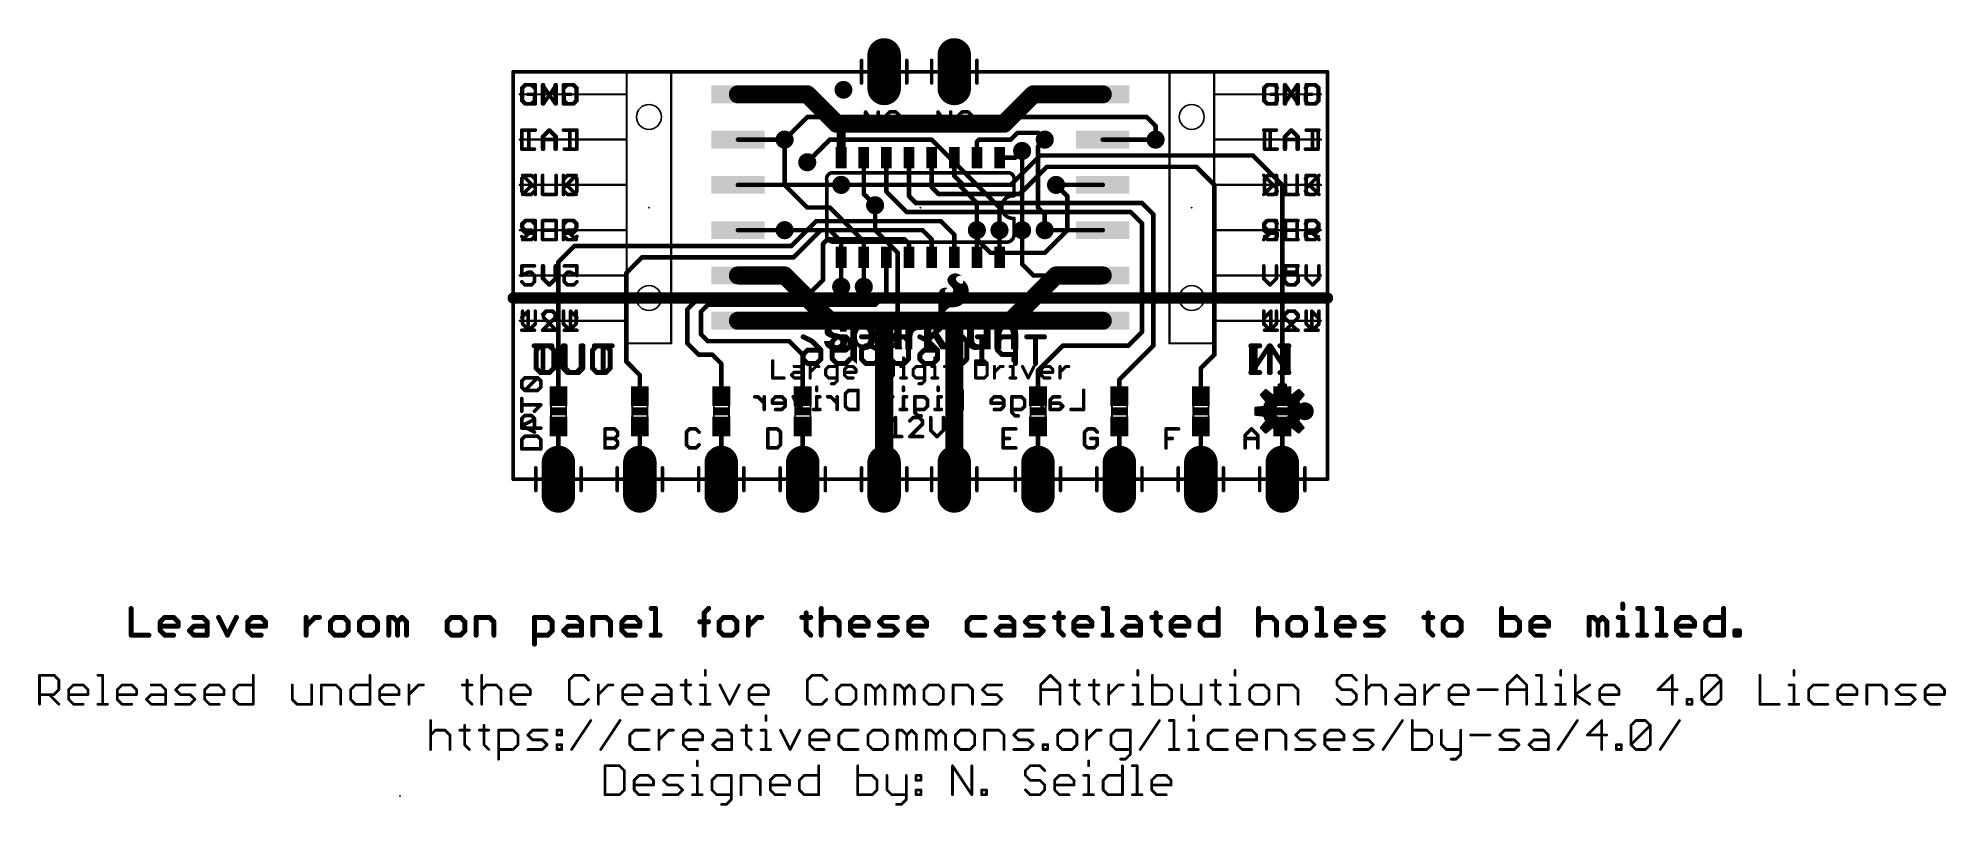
# Model space of a CAD drawing. Extents: x -27 to 80, y -18 to 25.
import ezdxf

# ---------------------------------------------------------------- set-up
doc = ezdxf.new("R2010")
doc.units = 0
for name, color, linetype in [('1', 12, 'CONTINUOUS'), ('16', 132, 'CONTINUOUS'), ('17', 110, 'CONTINUOUS'), ('18', 110, 'CONTINUOUS'), ('20', 53, 'CONTINUOUS'), ('21', 41, 'CONTINUOUS'), ('22', 40, 'CONTINUOUS'), ('23', 53, 'CONTINUOUS'), ('24', 53, 'CONTINUOUS'), ('51', 53, 'CONTINUOUS')]:
    doc.layers.add(name, color=color, linetype=linetype)

# ---------------------------------------------------------------- blocks, each defined once
blk = doc.blocks.new('PIE')
at = {"const_width": 0.5}
blk.add_lwpolyline([(0, -0.25, 1), (0, 0.25, 1), (0, -0.25)], format="xyb", dxfattribs=at)
blk = doc.blocks.new('RECT')
blk.add_solid([(-0.5, -0.5), (0.5, -0.5), (-0.5, 0.5), (0.5, 0.5)])
blk = doc.blocks.new('LONGP100')
at = {"const_width": 1}
blk.add_lwpolyline([(-0.5, 0), (0.5, 0)], dxfattribs=at)
at = {"const_width": 0.5}
for points in [[(-0.5, 0.25, 1), (-0.5, -0.25)], [(0.5, -0.25, 1), (0.5, 0.25)]]:
    blk.add_lwpolyline(points, format="xyb", dxfattribs=at)
blk = doc.blocks.new('ROUNDV')
at = {"const_width": 0.5}
blk.add_lwpolyline([(0, -0.25, 1), (0, 0.25, 1), (0, -0.25)], format="xyb", dxfattribs=at)

msp = doc.modelspace()

# ---------------------------------------------------------------- linework, layer by layer
at = {"layer": '1'}
for points, const_width in [([(12.62, 21.59), (16.51, 21.59)], 1.016), ([(16.51, 21.59), (18.161, 19.939)], 1.016), ([(27.559, 19.939), (29.21, 21.59)], 1.016), ([(29.21, 21.59), (33.1, 21.59)], 1.016), ([(18.161, 19.939), (18.288, 19.939)], 1.016), ([(18.288, 19.939), (27.559, 19.939)], 1.016), ([(18.415, 19.812), (18.288, 19.939)], 0.508), ([(18.415, 19.05), (18.415, 19.812)], 0.508), ([(18.415, 18.04), (18.415, 19.05)], 0.508), ([(27.94, 19.05), (28.321, 19.431)], 0.254), ([(28.321, 19.431), (29.464, 19.431)], 0.254), ([(29.464, 19.431), (29.845, 19.05)], 0.254), ([(12.62, 19.05), (15.24, 19.05)], 0.254), ([(16.51, 17.78), (17.78, 19.05)], 0.254), ([(17.78, 19.05), (18.415, 19.05)], 0.254), ([(26.035, 18.923), (26.162, 19.05)], 0.254), ([(26.035, 18.04), (26.035, 18.923)], 0.254), ([(26.162, 19.05), (27.94, 19.05)], 0.254), ([(27.94, 16.51), (29.591, 18.161)], 0.254), ([(28.2, 18.04), (28.575, 18.415)], 0.254), ([(29.591, 18.161), (41.529, 18.161)], 0.254), ([(33.1, 19.05), (36.068, 19.05)], 0.254), ([(41.529, 18.161), (43.18, 16.51)], 0.254), ([(19.685, 18.04), (19.685, 16.002)], 0.254), ([(20.955, 16.129), (20.955, 18.04)], 0.254), ([(22.225, 15.875), (22.225, 18.04)], 0.254), ([(23.495, 16.383), (23.495, 18.04)], 0.254), ([(24.765, 18.04), (24.765, 17.018)], 0.254), ([(24.765, 17.018), (25.273, 16.51)], 0.254), ([(27.305, 18.04), (28.2, 18.04)], 0.254), ([(28.448, 16.002), (29.972, 17.526)], 0.254), ([(29.972, 17.526), (38.354, 17.526)], 0.254), ([(38.354, 17.526), (39.37, 16.51)], 0.254), ([(12.62, 16.51), (18.415, 16.51)], 0.254), ([(19.685, 16.002), (20.32, 15.367)], 0.254), ([(20.955, 16.129), (22.098, 14.986)], 0.254), ([(23.495, 16.383), (23.876, 16.002)], 0.254), ([(23.876, 16.002), (28.448, 16.002)], 0.254), ([(25.273, 16.51), (27.94, 16.51)], 0.254), ([(33.1, 16.51), (30.48, 16.51)], 0.254), ([(39.37, 16.51), (39.37, 6.985)], 0.254), ([(43.18, 16.51), (43.18, 4.66)], 0.254), ([(22.098, 14.986), (34.671, 14.986)], 0.254), ([(22.225, 15.875), (22.606, 15.494)], 0.254), ([(22.606, 15.494), (35.306, 15.494)], 0.254), ([(34.671, 14.986), (35.306, 14.351)], 0.254), ([(35.306, 15.494), (35.941, 14.859)], 0.254), ([(12.62, 13.97), (15.24, 13.97)], 0.254), ([(17.018, 14.478), (15.621, 13.081)], 0.254), ([(17.272, 13.97), (15.748, 12.446)], 0.254), ([(24.003, 14.478), (17.018, 14.478)], 0.254), ([(22.987, 13.97), (17.272, 13.97)], 0.254), ([(23.495, 13.462), (22.987, 13.97)], 0.254), ([(24.765, 13.716), (24.003, 14.478)], 0.254), ([(26.035, 12.44), (26.035, 13.97)], 0.254), ([(27.305, 12.44), (27.305, 13.97)], 0.254), ([(28.575, 13.97), (28.575, 12.065)], 0.254), ([(33.1, 13.97), (29.845, 13.97)], 0.254), ([(35.306, 14.351), (35.306, 8.255)], 0.254), ([(35.941, 14.859), (35.941, 7.493)], 0.254), ([(3.429, 13.081), (2.54, 12.192)], 0.254), ([(15.621, 13.081), (3.429, 13.081)], 0.254), ([(17.653, 13.462), (17.399, 13.208)], 0.254), ([(17.399, 13.208), (17.399, 11.176)], 0.254), ([(21.971, 13.462), (17.653, 13.462)], 0.254), ([(22.225, 13.208), (21.971, 13.462)], 0.254), ([(22.225, 12.44), (22.225, 13.208)], 0.254), ([(23.495, 12.44), (23.495, 13.462)], 0.254), ([(24.765, 12.44), (24.765, 13.716)], 0.254), ([(2.54, 12.192), (2.54, 4.66)], 0.254), ([(7.239, 12.446), (6.35, 11.557)], 0.254), ([(15.748, 12.446), (7.239, 12.446)], 0.254), ([(12.62, 11.43), (15.24, 11.43)], 1.016), ([(18.415, 12.44), (18.415, 10.795)], 0.254), ([(19.685, 12.44), (19.685, 10.795)], 0.254), ([(20.955, 12.44), (20.955, 10.414)], 0.254), ([(28.575, 12.065), (29.21, 11.43)], 0.254), ([(33.1, 11.43), (30.48, 11.43)], 1.016), ([(6.35, 11.557), (6.35, 6.604)], 0.254), ([(17.399, 11.176), (16.51, 10.287)], 0.254), ([(29.21, 11.43), (30.48, 11.43)], 0.254), ([(10.541, 10.287), (9.779, 9.525)], 0.254), ([(9.779, 9.525), (9.779, 7.62)], 0.254), ([(16.51, 10.287), (10.541, 10.287)], 0.254), ([(10.922, 9.779), (10.541, 9.398)], 0.254), ([(20.32, 9.779), (10.922, 9.779)], 0.254), ([(20.955, 10.414), (20.32, 9.779)], 0.254), ([(10.541, 9.398), (10.541, 8.128)], 0.254), ([(20.701, 8.89), (12.62, 8.89)], 1.016), ([(24.765, 8.89), (20.701, 8.89)], 1.016), ([(20.828, 0), (20.828, 8.763)], 1.016), ([(20.828, 8.763), (20.701, 8.89)], 0.254), ([(33.1, 8.89), (24.765, 8.89)], 1.016), ([(24.765, 0), (24.765, 8.89)], 1.016), ([(9.779, 7.62), (10.414, 6.985)], 0.254), ([(10.541, 8.128), (10.922, 7.747)], 0.254), ([(10.922, 7.747), (15.494, 7.747)], 0.254), ([(15.494, 7.747), (16.256, 6.985)], 0.254), ([(30.861, 7.493), (29.464, 6.096)], 0.254), ([(34.544, 7.493), (30.861, 7.493)], 0.254), ([(35.941, 7.493), (34.036, 5.588)], 0.254), ([(35.306, 8.255), (34.544, 7.493)], 0.254), ([(6.35, 6.604), (7.112, 5.842)], 0.254), ([(10.414, 6.985), (11.176, 6.985)], 0.254), ([(11.176, 6.985), (11.684, 6.477)], 0.254), ([(11.684, 6.477), (11.684, 4.66)], 0.254), ([(16.256, 6.985), (16.256, 4.66)], 0.254), ([(39.37, 6.985), (38.608, 6.223)], 0.254), ([(7.112, 4.66), (7.112, 5.842)], 0.254), ([(29.464, 6.096), (29.464, 4.66)], 0.254), ([(34.036, 4.66), (34.036, 5.588)], 0.254), ([(38.608, 4.66), (38.608, 6.223)], 0.254), ([(2.54, 2.96), (2.54, 0)], 0.254), ([(7.112, 2.96), (7.112, 0)], 0.254), ([(11.684, 2.96), (11.684, 0)], 0.254), ([(16.256, 2.96), (16.256, 0)], 0.254), ([(29.464, 2.96), (29.464, 0)], 0.254), ([(34.036, 2.96), (34.036, 0)], 0.254), ([(38.608, 2.96), (38.608, 0)], 0.254), ([(43.18, 2.96), (43.18, 0)], 0.254)]:
    msp.add_lwpolyline(points, dxfattribs=dict(at, const_width=const_width))
for points, const_width in [([(12.62, 21.844, 1), (12.62, 21.336)], 0.508), ([(16.6896, 21.7696, 1), (16.3304, 21.4104)], 0.508), ([(16.51, 21.336, 1), (16.51, 21.844)], 0.508), ([(29.21, 21.844, 1), (29.21, 21.336)], 0.508), ([(29.3896, 21.4104, 1), (29.0304, 21.7696)], 0.508), ([(33.1, 21.336, 1), (33.1, 21.844)], 0.508), ([(18.161, 20.193, 1), (18.161, 19.685)], 0.508), ([(17.9814, 19.7594, 1), (18.3406, 20.1186)], 0.508), ([(18.288, 20.193, 1), (18.288, 19.685)], 0.508), ([(18.288, 19.685, 1), (18.288, 20.193)], 0.508), ([(27.3794, 20.1186, 1), (27.7386, 19.7594)], 0.508), ([(27.559, 19.685, 1), (27.559, 20.193)], 0.508), ([(18.3778, 20.0288, 1), (18.1982, 19.8492)], 0.254), ([(18.542, 19.812, 1), (18.288, 19.812)], 0.254), ([(18.542, 19.05, 1), (18.288, 19.05)], 0.254), ([(18.3252, 19.7222, 1), (18.5048, 19.9018)], 0.254), ([(28.321, 19.4945, 1), (28.321, 19.3675)], 0.127), ([(28.3659, 19.3861, 1), (28.2761, 19.4759)], 0.127), ([(29.5089, 19.4759, 1), (29.4191, 19.3861)], 0.127), ([(29.464, 19.3675, 1), (29.464, 19.4945)], 0.127), ([(12.62, 19.1135, 1), (12.62, 18.9865)], 0.127), ([(15.24, 18.9865, 1), (15.24, 19.1135)], 0.127), ([(17.78, 19.1135, 1), (17.78, 18.9865)], 0.127), ([(17.8249, 19.0051, 1), (17.7351, 19.0949)], 0.127), ([(18.288, 19.05, 1), (18.542, 19.05)], 0.254), ([(18.415, 18.9865, 1), (18.415, 19.1135)], 0.127), ([(26.0985, 18.923, 1), (25.9715, 18.923)], 0.127), ([(25.9901, 18.9679, 1), (26.0799, 18.8781)], 0.127), ([(26.162, 19.1135, 1), (26.162, 18.9865)], 0.127), ([(26.2069, 19.0051, 1), (26.1171, 19.0949)], 0.127), ([(27.8951, 19.0949, 1), (27.9849, 19.0051)], 0.127), ([(27.94, 18.9865, 1), (27.94, 19.1135)], 0.127), ([(28.6199, 18.3701, 1), (28.5301, 18.4599)], 0.127), ([(29.591, 18.2245, 1), (29.591, 18.0975)], 0.127), ([(29.6359, 18.1161, 1), (29.5461, 18.2059)], 0.127), ([(29.8001, 19.0051, 1), (29.8899, 19.0949)], 0.127), ([(33.1, 19.1135, 1), (33.1, 18.9865)], 0.127), ([(36.068, 18.9865, 1), (36.068, 19.1135)], 0.127), ([(41.5739, 18.2059, 1), (41.4841, 18.1161)], 0.127), ([(41.529, 18.0975, 1), (41.529, 18.2245)], 0.127), ([(16.4651, 17.8249, 1), (16.5549, 17.7351)], 0.127), ([(18.288, 18.04, 1), (18.542, 18.04)], 0.254), ([(19.7485, 18.04, 1), (19.6215, 18.04)], 0.127), ([(21.0185, 18.04, 1), (20.8915, 18.04)], 0.127), ([(22.2885, 18.04, 1), (22.1615, 18.04)], 0.127), ([(23.5585, 18.04, 1), (23.4315, 18.04)], 0.127), ([(24.8285, 18.04, 1), (24.7015, 18.04)], 0.127), ([(24.8099, 17.0629, 1), (24.7201, 16.9731)], 0.127), ([(25.9715, 18.04, 1), (26.0985, 18.04)], 0.127), ([(27.305, 18.1035, 1), (27.305, 17.9765)], 0.127), ([(28.1551, 18.0849, 1), (28.2449, 17.9951)], 0.127), ([(28.2, 17.9765, 1), (28.2, 18.1035)], 0.127), ([(29.972, 17.5895, 1), (29.972, 17.4625)], 0.127), ([(30.0169, 17.4811, 1), (29.9271, 17.5709)], 0.127), ([(38.3989, 17.5709, 1), (38.3091, 17.4811)], 0.127), ([(38.354, 17.4625, 1), (38.354, 17.5895)], 0.127), ([(12.62, 16.5735, 1), (12.62, 16.4465)], 0.127), ([(18.415, 16.4465, 1), (18.415, 16.5735)], 0.127), ([(19.7299, 16.0469, 1), (19.6401, 15.9571)], 0.127), ([(20.9999, 16.1739, 1), (20.9101, 16.0841)], 0.127), ([(20.8915, 16.129, 1), (21.0185, 16.129)], 0.127), ([(23.5399, 16.4279, 1), (23.4501, 16.3381)], 0.127), ([(23.4315, 16.383, 1), (23.5585, 16.383)], 0.127), ([(23.876, 16.0655, 1), (23.876, 15.9385)], 0.127), ([(23.8311, 15.9571, 1), (23.9209, 16.0469)], 0.127), ([(24.7015, 17.018, 1), (24.8285, 17.018)], 0.127), ([(25.273, 16.5735, 1), (25.273, 16.4465)], 0.127), ([(25.2281, 16.4651, 1), (25.3179, 16.5549)], 0.127), ([(27.8951, 16.5549, 1), (27.9849, 16.4651)], 0.127), ([(27.94, 16.4465, 1), (27.94, 16.5735)], 0.127), ([(28.4031, 16.0469, 1), (28.4929, 15.9571)], 0.127), ([(28.448, 15.9385, 1), (28.448, 16.0655)], 0.127), ([(30.48, 16.5735, 1), (30.48, 16.4465)], 0.127), ([(33.1, 16.4465, 1), (33.1, 16.5735)], 0.127), ([(39.4335, 16.51, 1), (39.3065, 16.51)], 0.127), ([(39.3251, 16.4651, 1), (39.4149, 16.5549)], 0.127), ([(43.2435, 16.51, 1), (43.1165, 16.51)], 0.127), ([(43.1351, 16.4651, 1), (43.2249, 16.5549)], 0.127), ([(19.6215, 16.002, 1), (19.7485, 16.002)], 0.127), ([(20.2751, 15.3221, 1), (20.3649, 15.4119)], 0.127), ([(22.098, 15.0495, 1), (22.098, 14.9225)], 0.127), ([(22.0531, 14.9411, 1), (22.1429, 15.0309)], 0.127), ([(22.2699, 15.9199, 1), (22.1801, 15.8301)], 0.127), ([(22.1615, 15.875, 1), (22.2885, 15.875)], 0.127), ([(22.606, 15.5575, 1), (22.606, 15.4305)], 0.127), ([(22.5611, 15.4491, 1), (22.6509, 15.5389)], 0.127), ([(34.7159, 15.0309, 1), (34.6261, 14.9411)], 0.127), ([(34.671, 14.9225, 1), (34.671, 15.0495)], 0.127), ([(35.3509, 15.5389, 1), (35.2611, 15.4491)], 0.127), ([(35.306, 15.4305, 1), (35.306, 15.5575)], 0.127), ([(12.62, 14.0335, 1), (12.62, 13.9065)], 0.127), ([(15.24, 13.9065, 1), (15.24, 14.0335)], 0.127), ([(17.018, 14.5415, 1), (17.018, 14.4145)], 0.127), ([(17.0629, 14.4331, 1), (16.9731, 14.5229)], 0.127), ([(17.272, 14.0335, 1), (17.272, 13.9065)], 0.127), ([(17.3169, 13.9251, 1), (17.2271, 14.0149)], 0.127), ([(23.0319, 14.0149, 1), (22.9421, 13.9251)], 0.127), ([(22.987, 13.9065, 1), (22.987, 14.0335)], 0.127), ([(24.0479, 14.5229, 1), (23.9581, 14.4331)], 0.127), ([(24.003, 14.4145, 1), (24.003, 14.5415)], 0.127), ([(26.0985, 13.97, 1), (25.9715, 13.97)], 0.127), ([(27.3685, 13.97, 1), (27.2415, 13.97)], 0.127), ([(28.6385, 13.97, 1), (28.5115, 13.97)], 0.127), ([(29.845, 14.0335, 1), (29.845, 13.9065)], 0.127), ([(33.1, 13.9065, 1), (33.1, 14.0335)], 0.127), ([(35.3695, 14.351, 1), (35.2425, 14.351)], 0.127), ([(35.2611, 14.3061, 1), (35.3509, 14.3959)], 0.127), ([(36.0045, 14.859, 1), (35.8775, 14.859)], 0.127), ([(35.8961, 14.8141, 1), (35.9859, 14.9039)], 0.127), ([(3.429, 13.1445, 1), (3.429, 13.0175)], 0.127), ([(3.4739, 13.0361, 1), (3.3841, 13.1259)], 0.127), ([(15.5761, 13.1259, 1), (15.6659, 13.0361)], 0.127), ([(15.621, 13.0175, 1), (15.621, 13.1445)], 0.127), ([(17.4625, 13.208, 1), (17.3355, 13.208)], 0.127), ([(17.3541, 13.2529, 1), (17.4439, 13.1631)], 0.127), ([(17.653, 13.5255, 1), (17.653, 13.3985)], 0.127), ([(17.6979, 13.4171, 1), (17.6081, 13.5069)], 0.127), ([(22.0159, 13.5069, 1), (21.9261, 13.4171)], 0.127), ([(21.971, 13.3985, 1), (21.971, 13.5255)], 0.127), ([(22.2885, 13.208, 1), (22.1615, 13.208)], 0.127), ([(22.1801, 13.1631, 1), (22.2699, 13.2529)], 0.127), ([(23.5585, 13.462, 1), (23.4315, 13.462)], 0.127), ([(23.4501, 13.4171, 1), (23.5399, 13.5069)], 0.127), ([(24.8285, 13.716, 1), (24.7015, 13.716)], 0.127), ([(24.7201, 13.6711, 1), (24.8099, 13.7609)], 0.127), ([(2.6035, 12.192, 1), (2.4765, 12.192)], 0.127), ([(2.4951, 12.2369, 1), (2.5849, 12.1471)], 0.127), ([(7.239, 12.5095, 1), (7.239, 12.3825)], 0.127), ([(7.2839, 12.4011, 1), (7.1941, 12.4909)], 0.127), ([(12.62, 11.684, 1), (12.62, 11.176)], 0.508), ([(15.24, 11.176, 1), (15.24, 11.684)], 0.508), ([(15.7031, 12.4909, 1), (15.7929, 12.4011)], 0.127), ([(15.748, 12.3825, 1), (15.748, 12.5095)], 0.127), ([(18.4785, 12.44, 1), (18.3515, 12.44)], 0.127), ([(19.7485, 12.44, 1), (19.6215, 12.44)], 0.127), ([(21.0185, 12.44, 1), (20.8915, 12.44)], 0.127), ([(22.1615, 12.44, 1), (22.2885, 12.44)], 0.127), ([(23.4315, 12.44, 1), (23.5585, 12.44)], 0.127), ([(24.7015, 12.44, 1), (24.8285, 12.44)], 0.127), ([(25.9715, 12.44, 1), (26.0985, 12.44)], 0.127), ([(27.2415, 12.44, 1), (27.3685, 12.44)], 0.127), ([(28.6199, 12.1099, 1), (28.5301, 12.0201)], 0.127), ([(28.5115, 12.065, 1), (28.6385, 12.065)], 0.127), ([(30.48, 11.684, 1), (30.48, 11.176)], 0.508), ([(33.1, 11.176, 1), (33.1, 11.684)], 0.508), ([(6.4135, 11.557, 1), (6.2865, 11.557)], 0.127), ([(6.3051, 11.6019, 1), (6.3949, 11.5121)], 0.127), ([(17.3355, 11.176, 1), (17.4625, 11.176)], 0.127), ([(17.4439, 11.1311, 1), (17.3541, 11.2209)], 0.127), ([(18.3515, 10.795, 1), (18.4785, 10.795)], 0.127), ([(19.6215, 10.795, 1), (19.7485, 10.795)], 0.127), ([(29.21, 11.4935, 1), (29.21, 11.3665)], 0.127), ([(29.1651, 11.3851, 1), (29.2549, 11.4749)], 0.127), ([(30.48, 11.3665, 1), (30.48, 11.4935)], 0.127), ([(9.8425, 9.525, 1), (9.7155, 9.525)], 0.127), ([(10.541, 10.3505, 1), (10.541, 10.2235)], 0.127), ([(10.5859, 10.2421, 1), (10.4961, 10.3319)], 0.127), ([(10.922, 9.8425, 1), (10.922, 9.7155)], 0.127), ([(10.9669, 9.7341, 1), (10.8771, 9.8239)], 0.127), ([(16.4651, 10.3319, 1), (16.5549, 10.2421)], 0.127), ([(16.51, 10.2235, 1), (16.51, 10.3505)], 0.127), ([(20.2751, 9.8239, 1), (20.3649, 9.7341)], 0.127), ([(20.32, 9.7155, 1), (20.32, 9.8425)], 0.127), ([(20.8915, 10.414, 1), (21.0185, 10.414)], 0.127), ([(20.9999, 10.3691, 1), (20.9101, 10.4589)], 0.127), ([(9.7341, 9.5699, 1), (9.8239, 9.4801)], 0.127), ([(10.6045, 9.398, 1), (10.4775, 9.398)], 0.127), ([(10.4961, 9.4429, 1), (10.5859, 9.3531)], 0.127), ([(12.62, 9.144, 1), (12.62, 8.636)], 0.508), ([(20.701, 9.144, 1), (20.701, 8.636)], 0.508), ([(21.082, 8.763, 1), (20.574, 8.763)], 0.508), ([(20.701, 8.636, 1), (20.701, 9.144)], 0.508), ([(20.7459, 8.9349, 1), (20.6561, 8.8451)], 0.127), ([(20.7831, 8.7181, 1), (20.8729, 8.8079)], 0.127), ([(24.765, 9.144, 1), (24.765, 8.636)], 0.508), ([(25.019, 8.89, 1), (24.511, 8.89)], 0.508), ([(24.765, 8.636, 1), (24.765, 9.144)], 0.508), ([(33.1, 8.636, 1), (33.1, 9.144)], 0.508), ([(9.8239, 7.6649, 1), (9.7341, 7.5751)], 0.127), ([(9.7155, 7.62, 1), (9.8425, 7.62)], 0.127), ([(10.5859, 8.1729, 1), (10.4961, 8.0831)], 0.127), ([(10.4775, 8.128, 1), (10.6045, 8.128)], 0.127), ([(10.922, 7.8105, 1), (10.922, 7.6835)], 0.127), ([(10.8771, 7.7021, 1), (10.9669, 7.7919)], 0.127), ([(15.5389, 7.7919, 1), (15.4491, 7.7021)], 0.127), ([(15.494, 7.6835, 1), (15.494, 7.8105)], 0.127), ([(30.861, 7.5565, 1), (30.861, 7.4295)], 0.127), ([(30.9059, 7.4481, 1), (30.8161, 7.5379)], 0.127), ([(34.4991, 7.5379, 1), (34.5889, 7.4481)], 0.127), ([(34.544, 7.4295, 1), (34.544, 7.5565)], 0.127), ([(35.2425, 8.255, 1), (35.3695, 8.255)], 0.127), ([(35.3509, 8.2101, 1), (35.2611, 8.2999)], 0.127), ([(35.8775, 7.493, 1), (36.0045, 7.493)], 0.127), ([(35.9859, 7.4481, 1), (35.8961, 7.5379)], 0.127), ([(6.3949, 6.6489, 1), (6.3051, 6.5591)], 0.127), ([(6.2865, 6.604, 1), (6.4135, 6.604)], 0.127), ([(10.414, 7.0485, 1), (10.414, 6.9215)], 0.127), ([(10.3691, 6.9401, 1), (10.4589, 7.0299)], 0.127), ([(11.2209, 7.0299, 1), (11.1311, 6.9401)], 0.127), ([(11.176, 6.9215, 1), (11.176, 7.0485)], 0.127), ([(11.7475, 6.477, 1), (11.6205, 6.477)], 0.127), ([(11.6391, 6.4321, 1), (11.7289, 6.5219)], 0.127), ([(16.3195, 6.985, 1), (16.1925, 6.985)], 0.127), ([(16.2111, 6.9401, 1), (16.3009, 7.0299)], 0.127), ([(39.3065, 6.985, 1), (39.4335, 6.985)], 0.127), ([(39.4149, 6.9401, 1), (39.3251, 7.0299)], 0.127), ([(7.1755, 5.842, 1), (7.0485, 5.842)], 0.127), ([(7.0671, 5.7971, 1), (7.1569, 5.8869)], 0.127), ([(29.5275, 6.096, 1), (29.4005, 6.096)], 0.127), ([(29.4191, 6.1409, 1), (29.5089, 6.0511)], 0.127), ([(34.0995, 5.588, 1), (33.9725, 5.588)], 0.127), ([(33.9911, 5.6329, 1), (34.0809, 5.5431)], 0.127), ([(38.6715, 6.223, 1), (38.5445, 6.223)], 0.127), ([(38.5631, 6.2679, 1), (38.6529, 6.1781)], 0.127), ([(2.4765, 4.66, 1), (2.6035, 4.66)], 0.127), ([(7.0485, 4.66, 1), (7.1755, 4.66)], 0.127), ([(11.6205, 4.66, 1), (11.7475, 4.66)], 0.127), ([(16.1925, 4.66, 1), (16.3195, 4.66)], 0.127), ([(29.4005, 4.66, 1), (29.5275, 4.66)], 0.127), ([(33.9725, 4.66, 1), (34.0995, 4.66)], 0.127), ([(38.5445, 4.66, 1), (38.6715, 4.66)], 0.127), ([(43.1165, 4.66, 1), (43.2435, 4.66)], 0.127), ([(2.6035, 2.96, 1), (2.4765, 2.96)], 0.127), ([(7.1755, 2.96, 1), (7.0485, 2.96)], 0.127), ([(11.7475, 2.96, 1), (11.6205, 2.96)], 0.127), ([(16.3195, 2.96, 1), (16.1925, 2.96)], 0.127), ([(29.5275, 2.96, 1), (29.4005, 2.96)], 0.127), ([(34.0995, 2.96, 1), (33.9725, 2.96)], 0.127), ([(38.6715, 2.96, 1), (38.5445, 2.96)], 0.127), ([(43.2435, 2.96, 1), (43.1165, 2.96)], 0.127), ([(2.4765, 0, 1), (2.6035, 0)], 0.127), ([(7.0485, 0, 1), (7.1755, 0)], 0.127), ([(11.6205, 0, 1), (11.7475, 0)], 0.127), ([(16.1925, 0, 1), (16.3195, 0)], 0.127), ([(20.574, 0, 1), (21.082, 0)], 0.508), ([(24.511, 0, 1), (25.019, 0)], 0.508), ([(29.4005, 0, 1), (29.5275, 0)], 0.127), ([(33.9725, 0, 1), (34.0995, 0)], 0.127), ([(38.5445, 0, 1), (38.6715, 0)], 0.127), ([(43.1165, 0, 1), (43.2435, 0)], 0.127)]:
    msp.add_lwpolyline(points, format="xyb", dxfattribs=dict(at, const_width=const_width))
at = {"layer": '16'}
for points, const_width in [([(16.51, 20.32), (15.24, 19.05)], 0.254), ([(35.56, 20.32), (16.51, 20.32)], 0.254), ([(36.068, 19.812), (35.56, 20.32)], 0.254), ([(36.068, 19.05), (36.068, 19.812)], 0.254), ([(15.24, 16.51), (15.24, 19.05)], 0.254), ([(17.78, 19.05), (16.51, 17.78)], 0.254), ([(23.495, 19.05), (17.78, 19.05)], 0.254), ([(23.495, 19.05), (27.305, 15.24)], 0.254), ([(28.575, 18.415), (28.575, 13.97)], 0.254), ([(29.464, 18.669), (29.845, 19.05)], 0.254), ([(29.464, 15.24), (29.464, 18.669)], 0.254), ([(16.51, 15.24), (15.24, 16.51)], 0.254), ([(18.415, 16.51), (25.019, 16.51)], 0.254), ([(25.019, 16.51), (26.035, 15.494)], 0.254), ([(31.115, 15.875), (30.48, 16.51)], 0.254), ([(17.78, 15.24), (16.51, 15.24)], 0.254), ([(19.685, 13.335), (17.78, 15.24)], 0.254), ([(20.32, 15.367), (20.32, 13.97)], 0.254), ([(26.035, 15.494), (26.035, 13.97)], 0.254), ([(27.305, 13.97), (27.305, 15.24)], 0.254), ([(29.845, 14.859), (29.464, 15.24)], 0.254), ([(31.115, 13.97), (31.115, 15.875)], 0.254), ([(15.24, 13.97), (17.78, 13.97)], 0.254), ([(18.415, 13.335), (17.78, 13.97)], 0.254), ([(20.32, 13.97), (21.59, 12.7)], 0.254), ([(26.035, 13.97), (26.035, 13.462)], 0.254), ([(29.845, 13.97), (29.845, 14.859)], 0.254), ([(29.845, 12.7), (31.115, 13.97)], 0.254), ([(18.415, 10.795), (18.415, 13.335)], 0.254), ([(19.685, 10.795), (19.685, 13.335)], 0.254), ([(26.797, 12.7), (26.035, 13.462)], 0.254), ([(17.78, 8.89), (15.24, 11.43)], 1.016), ([(21.59, 12.7), (21.59, 8.89)], 0.254), ([(29.845, 12.7), (26.797, 12.7)], 0.254), ([(30.48, 11.43), (27.94, 8.89)], 1.016), ([(21.59, 8.89), (17.78, 8.89)], 1.016), ([(27.94, 8.89), (21.59, 8.89)], 1.016), ([(0.6606, 5.6922), (0.4826, 5.5143)], 0.2032), ([(0.4826, 5.5143), (0.4826, 5.1583)], 0.2032), ([(1.3724, 5.6922), (0.6606, 5.6922)], 0.2032), ([(0.6606, 4.9804), (1.3724, 5.6922)], 0.2032), ([(1.5503, 5.5143), (1.3724, 5.6922)], 0.2032), ([(1.5503, 5.1583), (1.5503, 5.5143)], 0.2032), ([(0.4826, 5.1583), (0.6606, 4.9804)], 0.2032), ([(0.4826, 3.811), (0.4826, 4.5228)], 0.2032), ([(0.6606, 4.9804), (1.3724, 4.9804)], 0.2032), ([(1.3724, 4.9804), (1.5503, 5.1583)], 0.2032), ([(1.5503, 4.1669), (0.4826, 4.1669)], 0.2032), ([(0.4826, 2.9975), (1.1944, 3.3534)], 0.2032), ([(1.1944, 3.811), (1.5503, 4.1669)], 0.2032), ([(1.1944, 2.6416), (0.4826, 2.9975)], 0.2032)]:
    msp.add_lwpolyline(points, dxfattribs=dict(at, const_width=const_width))
for points, const_width in [([(16.51, 20.3835, 1), (16.51, 20.2565)], 0.127), ([(16.5549, 20.2751, 1), (16.4651, 20.3649)], 0.127), ([(35.6049, 20.3649, 1), (35.5151, 20.2751)], 0.127), ([(35.56, 20.2565, 1), (35.56, 20.3835)], 0.127), ([(36.1315, 19.812, 1), (36.0045, 19.812)], 0.127), ([(36.0231, 19.7671, 1), (36.1129, 19.8569)], 0.127), ([(15.3035, 19.05, 1), (15.1765, 19.05)], 0.127), ([(15.1951, 19.0949, 1), (15.2849, 19.0051)], 0.127), ([(17.78, 19.1135, 1), (17.78, 18.9865)], 0.127), ([(17.8249, 19.0051, 1), (17.7351, 19.0949)], 0.127), ([(23.5399, 19.0949, 1), (23.4501, 19.0051)], 0.127), ([(23.495, 18.9865, 1), (23.495, 19.1135)], 0.127), ([(28.6385, 18.415, 1), (28.5115, 18.415)], 0.127), ([(29.5275, 18.669, 1), (29.4005, 18.669)], 0.127), ([(29.4191, 18.7139, 1), (29.5089, 18.6241)], 0.127), ([(29.8899, 19.0051, 1), (29.8001, 19.0949)], 0.127), ([(36.0045, 19.05, 1), (36.1315, 19.05)], 0.127), ([(16.4651, 17.8249, 1), (16.5549, 17.7351)], 0.127), ([(15.2849, 16.5549, 1), (15.1951, 16.4651)], 0.127), ([(15.1765, 16.51, 1), (15.3035, 16.51)], 0.127), ([(18.415, 16.5735, 1), (18.415, 16.4465)], 0.127), ([(25.0639, 16.5549, 1), (24.9741, 16.4651)], 0.127), ([(25.019, 16.4465, 1), (25.019, 16.5735)], 0.127), ([(30.5249, 16.5549, 1), (30.4351, 16.4651)], 0.127), ([(16.51, 15.3035, 1), (16.51, 15.1765)], 0.127), ([(16.4651, 15.1951, 1), (16.5549, 15.2849)], 0.127), ([(17.8249, 15.2849, 1), (17.7351, 15.1951)], 0.127), ([(17.78, 15.1765, 1), (17.78, 15.3035)], 0.127), ([(20.3835, 15.367, 1), (20.2565, 15.367)], 0.127), ([(26.0985, 15.494, 1), (25.9715, 15.494)], 0.127), ([(25.9901, 15.4491, 1), (26.0799, 15.5389)], 0.127), ([(27.3685, 15.24, 1), (27.2415, 15.24)], 0.127), ([(27.2601, 15.1951, 1), (27.3499, 15.2849)], 0.127), ([(29.5089, 15.2849, 1), (29.4191, 15.1951)], 0.127), ([(29.4005, 15.24, 1), (29.5275, 15.24)], 0.127), ([(31.1785, 15.875, 1), (31.0515, 15.875)], 0.127), ([(31.0701, 15.8301, 1), (31.1599, 15.9199)], 0.127), ([(15.24, 14.0335, 1), (15.24, 13.9065)], 0.127), ([(17.8249, 14.0149, 1), (17.7351, 13.9251)], 0.127), ([(17.78, 13.9065, 1), (17.78, 14.0335)], 0.127), ([(20.3649, 14.0149, 1), (20.2751, 13.9251)], 0.127), ([(20.2565, 13.97, 1), (20.3835, 13.97)], 0.127), ([(26.0985, 13.97, 1), (25.9715, 13.97)], 0.127), ([(25.9715, 13.97, 1), (26.0985, 13.97)], 0.127), ([(27.2415, 13.97, 1), (27.3685, 13.97)], 0.127), ([(28.5115, 13.97, 1), (28.6385, 13.97)], 0.127), ([(29.9085, 14.859, 1), (29.7815, 14.859)], 0.127), ([(29.7815, 13.97, 1), (29.9085, 13.97)], 0.127), ([(29.8001, 14.8141, 1), (29.8899, 14.9039)], 0.127), ([(31.0515, 13.97, 1), (31.1785, 13.97)], 0.127), ([(31.1599, 13.9251, 1), (31.0701, 14.0149)], 0.127), ([(18.4785, 13.335, 1), (18.3515, 13.335)], 0.127), ([(18.3701, 13.2901, 1), (18.4599, 13.3799)], 0.127), ([(19.7485, 13.335, 1), (19.6215, 13.335)], 0.127), ([(19.6401, 13.2901, 1), (19.7299, 13.3799)], 0.127), ([(26.0799, 13.5069, 1), (25.9901, 13.4171)], 0.127), ([(25.9715, 13.462, 1), (26.0985, 13.462)], 0.127), ([(15.4196, 11.6096, 1), (15.0604, 11.2504)], 0.508), ([(21.6535, 12.7, 1), (21.5265, 12.7)], 0.127), ([(21.5451, 12.6551, 1), (21.6349, 12.7449)], 0.127), ([(26.797, 12.7635, 1), (26.797, 12.6365)], 0.127), ([(26.7521, 12.6551, 1), (26.8419, 12.7449)], 0.127), ([(29.8001, 12.7449, 1), (29.8899, 12.6551)], 0.127), ([(29.845, 12.6365, 1), (29.845, 12.7635)], 0.127), ([(30.6596, 11.2504, 1), (30.3004, 11.6096)], 0.508), ([(18.3515, 10.795, 1), (18.4785, 10.795)], 0.127), ([(19.6215, 10.795, 1), (19.7485, 10.795)], 0.127), ([(17.78, 9.144, 1), (17.78, 8.636)], 0.508), ([(17.6004, 8.7104, 1), (17.9596, 9.0696)], 0.508), ([(21.59, 9.144, 1), (21.59, 8.636)], 0.508), ([(21.59, 8.636, 1), (21.59, 9.144)], 0.508), ([(21.5265, 8.89, 1), (21.6535, 8.89)], 0.127), ([(27.7604, 9.0696, 1), (28.1196, 8.7104)], 0.508), ([(27.94, 8.636, 1), (27.94, 9.144)], 0.508), ([(0.5334, 5.5143, 1), (0.4318, 5.5143)], 0.1016), ([(0.4467, 5.5502, 1), (0.5185, 5.4783)], 0.1016), ([(0.6606, 5.743, 1), (0.6606, 5.6414)], 0.1016), ([(0.6965, 5.6563, 1), (0.6246, 5.7281)], 0.1016), ([(1.4083, 5.7281, 1), (1.3364, 5.6563)], 0.1016), ([(1.4083, 5.6563, 1), (1.3364, 5.7281)], 0.1016), ([(1.3724, 5.6414, 1), (1.3724, 5.743)], 0.1016), ([(1.6011, 5.5143, 1), (1.4995, 5.5143)], 0.1016), ([(1.5144, 5.4783, 1), (1.5862, 5.5502)], 0.1016), ([(0.5185, 5.1943, 1), (0.4467, 5.1224)], 0.1016), ([(0.4318, 5.1583, 1), (0.5334, 5.1583)], 0.1016), ([(0.5334, 4.5228, 1), (0.4318, 4.5228)], 0.1016), ([(0.6246, 5.0163, 1), (0.6965, 4.9445)], 0.1016), ([(0.6606, 5.0312, 1), (0.6606, 4.9296)], 0.1016), ([(0.6246, 4.9445, 1), (0.6965, 5.0163)], 0.1016), ([(1.3364, 5.0163, 1), (1.4083, 4.9445)], 0.1016), ([(1.3724, 4.9296, 1), (1.3724, 5.0312)], 0.1016), ([(1.4995, 5.1583, 1), (1.6011, 5.1583)], 0.1016), ([(1.5862, 5.1224, 1), (1.5144, 5.1943)], 0.1016), ([(0.4826, 4.2177, 1), (0.4826, 4.1161)], 0.1016), ([(0.4318, 3.811, 1), (0.5334, 3.811)], 0.1016), ([(1.1585, 3.8469, 1), (1.2303, 3.7751)], 0.1016), ([(1.2171, 3.308, 1), (1.1717, 3.3988)], 0.1016), ([(1.5862, 4.131, 1), (1.5144, 4.2028)], 0.1016), ([(1.5503, 4.1161, 1), (1.5503, 4.2177)], 0.1016), ([(0.5053, 3.0429, 1), (0.4599, 2.9521)], 0.1016), ([(0.4599, 3.0429, 1), (0.5053, 2.9521)], 0.1016), ([(1.1717, 2.5962, 1), (1.2171, 2.687)], 0.1016)]:
    msp.add_lwpolyline(points, format="xyb", dxfattribs=dict(at, const_width=const_width))
at = {"layer": '20'}
for points, const_width in [([(0, 22.86), (45.72, 22.86)], 0.2032), ([(0, 0), (0, 22.86)], 0.2032), ([(45.72, 22.86), (45.72, 0)], 0.2032), ([(45.72, 0), (0, 0)], 0.2032), ([(-21.4503, -7.2504), (-21.4503, -8.7503)], 0.2794), ([(7.7457, -7.2504), (7.9956, -7.2504)], 0.2794), ([(7.9956, -7.2504), (7.9956, -8.7503)], 0.2794), ([(10.7242, -7.5004), (10.9742, -7.2504)], 0.2794), ([(10.7242, -8.7503), (10.7242, -7.5004)], 0.2794), ([(16.4543, -7.5004), (16.4543, -8.5003)], 0.2794), ([(17.2957, -7.2504), (17.2957, -8.7503)], 0.2794), ([(30.643, -7.5004), (30.643, -8.5003)], 0.2794), ([(33.1216, -7.2504), (33.3716, -7.2504)], 0.2794), ([(33.3716, -7.2504), (33.3716, -8.7503)], 0.2794), ([(36.1001, -7.5004), (36.1001, -8.5003)], 0.2794), ([(39.5787, -7.2504), (39.5787, -8.7503)], 0.2794), ([(41.8531, -7.2504), (41.8531, -8.7503)], 0.2794), ([(45.1274, -7.2504), (45.3774, -7.2504)], 0.2794), ([(45.3774, -7.2504), (45.3774, -8.7503)], 0.2794), ([(51.3803, -7.5004), (51.3803, -8.5003)], 0.2794), ([(55.496, -7.2504), (55.496, -8.7503)], 0.2794), ([(62.2946, -7.0004), (62.2946, -7.2504)], 0.2794), ([(63.1361, -7.2504), (63.3861, -7.2504)], 0.2794), ([(63.3861, -7.2504), (63.3861, -8.7503)], 0.2794), ([(64.2275, -7.2504), (64.4775, -7.2504)], 0.2794), ([(64.4775, -7.2504), (64.4775, -8.7503)], 0.2794), ([(67.9561, -7.2504), (67.9561, -8.7503)], 0.2794), ([(-19.8131, -8.0004), (-19.5632, -7.7504)], 0.2794), ([(-19.8131, -8.5003), (-19.8131, -8.0004)], 0.2794), ([(-18.8132, -8.2503), (-19.8131, -8.2503)], 0.2794), ([(-19.5632, -8.7503), (-19.8131, -8.5003)], 0.2794), ([(-19.5632, -7.7504), (-19.0632, -7.7504)], 0.2794), ([(-19.0632, -7.7504), (-18.8132, -8.0004)], 0.2794), ([(-18.8132, -8.0004), (-18.8132, -8.2503)], 0.2794), ([(-18.176, -8.5003), (-17.926, -8.2503)], 0.2794), ([(-17.926, -8.7503), (-18.176, -8.5003)], 0.2794), ([(-17.926, -7.7504), (-17.426, -7.7504)], 0.2794), ([(-17.926, -8.2503), (-17.1761, -8.2503)], 0.2794), ([(-17.426, -7.7504), (-17.1761, -8.0004)], 0.2794), ([(-17.1761, -8.0004), (-17.1761, -8.7503)], 0.2794), ([(-16.5388, -7.7504), (-16.0389, -8.7503)], 0.2794), ([(-16.0389, -8.7503), (-15.5389, -7.7504)], 0.2794), ([(-14.9017, -8.0004), (-14.6517, -7.7504)], 0.2794), ([(-14.9017, -8.5003), (-14.9017, -8.0004)], 0.2794), ([(-13.9018, -8.2503), (-14.9017, -8.2503)], 0.2794), ([(-14.6517, -8.7503), (-14.9017, -8.5003)], 0.2794), ([(-14.6517, -7.7504), (-14.1517, -7.7504)], 0.2794), ([(-14.1517, -7.7504), (-13.9018, -8.0004)], 0.2794), ([(-13.9018, -8.0004), (-13.9018, -8.2503)], 0.2794), ([(-11.6274, -8.7503), (-11.6274, -7.7504)], 0.2794), ([(-11.6274, -8.2503), (-11.1274, -7.7504)], 0.2794), ([(-11.1274, -7.7504), (-10.8774, -7.7504)], 0.2794), ([(-10.0131, -7.7504), (-10.2631, -8.0004)], 0.2794), ([(-10.2631, -8.0004), (-10.2631, -8.5003)], 0.2794), ([(-10.2631, -8.5003), (-10.0131, -8.7503)], 0.2794), ([(-9.5131, -7.7504), (-10.0131, -7.7504)], 0.2794), ([(-9.2631, -8.0004), (-9.5131, -7.7504)], 0.2794), ([(-9.5131, -8.7503), (-9.2631, -8.5003)], 0.2794), ([(-9.2631, -8.5003), (-9.2631, -8.0004)], 0.2794), ([(-8.3759, -7.7504), (-8.6259, -8.0004)], 0.2794), ([(-8.6259, -8.0004), (-8.6259, -8.5003)], 0.2794), ([(-8.6259, -8.5003), (-8.3759, -8.7503)], 0.2794), ([(-7.876, -7.7504), (-8.3759, -7.7504)], 0.2794), ([(-7.626, -8.0004), (-7.876, -7.7504)], 0.2794), ([(-7.876, -8.7503), (-7.626, -8.5003)], 0.2794), ([(-7.626, -8.5003), (-7.626, -8.0004)], 0.2794), ([(-6.9888, -8.7503), (-6.9888, -7.7504)], 0.2794), ([(-6.9888, -7.7504), (-6.7388, -7.7504)], 0.2794), ([(-6.7388, -7.7504), (-6.4888, -8.0004)], 0.2794), ([(-6.4888, -8.0004), (-6.2388, -7.7504)], 0.2794), ([(-6.4888, -8.0004), (-6.4888, -8.7503)], 0.2794), ([(-6.2388, -7.7504), (-5.9888, -8.0004)], 0.2794), ([(-5.9888, -8.0004), (-5.9888, -8.7503)], 0.2794), ([(-3.4645, -7.7504), (-3.7144, -8.0004)], 0.2794), ([(-3.7144, -8.0004), (-3.7144, -8.5003)], 0.2794), ([(-3.7144, -8.5003), (-3.4645, -8.7503)], 0.2794), ([(-2.9645, -7.7504), (-3.4645, -7.7504)], 0.2794), ([(-2.7145, -8.0004), (-2.9645, -7.7504)], 0.2794), ([(-2.9645, -8.7503), (-2.7145, -8.5003)], 0.2794), ([(-2.7145, -8.5003), (-2.7145, -8.0004)], 0.2794), ([(-2.0773, -8.7503), (-2.0773, -7.7504)], 0.2794), ([(-2.0773, -7.7504), (-1.3273, -7.7504)], 0.2794), ([(-1.3273, -7.7504), (-1.0774, -8.0004)], 0.2794), ([(-1.0774, -8.0004), (-1.0774, -8.7503)], 0.2794), ([(1.197, -9.2503), (1.197, -7.7504)], 0.2794), ([(1.197, -7.7504), (1.947, -7.7504)], 0.2794), ([(1.947, -7.7504), (2.1969, -8.0004)], 0.2794), ([(2.1969, -8.5003), (1.947, -8.7503)], 0.2794), ([(2.1969, -8.0004), (2.1969, -8.5003)], 0.2794), ([(2.8342, -8.5003), (3.0842, -8.2503)], 0.2794), ([(3.0842, -8.7503), (2.8342, -8.5003)], 0.2794), ([(3.0842, -7.7504), (3.5841, -7.7504)], 0.2794), ([(3.0842, -8.2503), (3.8341, -8.2503)], 0.2794), ([(3.5841, -7.7504), (3.8341, -8.0004)], 0.2794), ([(3.8341, -8.0004), (3.8341, -8.7503)], 0.2794), ([(4.4713, -8.7503), (4.4713, -7.7504)], 0.2794), ([(4.4713, -7.7504), (5.2213, -7.7504)], 0.2794), ([(5.2213, -7.7504), (5.4713, -8.0004)], 0.2794), ([(5.4713, -8.0004), (5.4713, -8.7503)], 0.2794), ([(6.1085, -8.0004), (6.3585, -7.7504)], 0.2794), ([(6.1085, -8.5003), (6.1085, -8.0004)], 0.2794), ([(7.1084, -8.2503), (6.1085, -8.2503)], 0.2794), ([(6.3585, -8.7503), (6.1085, -8.5003)], 0.2794), ([(6.3585, -7.7504), (6.8584, -7.7504)], 0.2794), ([(6.8584, -7.7504), (7.1084, -8.0004)], 0.2794), ([(7.1084, -8.0004), (7.1084, -8.2503)], 0.2794), ([(10.4742, -8.0004), (10.9742, -8.0004)], 0.2794), ([(11.8157, -7.7504), (11.5657, -8.0004)], 0.2794), ([(11.5657, -8.0004), (11.5657, -8.5003)], 0.2794), ([(11.5657, -8.5003), (11.8157, -8.7503)], 0.2794), ([(12.3156, -7.7504), (11.8157, -7.7504)], 0.2794), ([(12.5656, -8.0004), (12.3156, -7.7504)], 0.2794), ([(12.3156, -8.7503), (12.5656, -8.5003)], 0.2794), ([(12.5656, -8.5003), (12.5656, -8.0004)], 0.2794), ([(13.2028, -8.7503), (13.2028, -7.7504)], 0.2794), ([(13.2028, -8.2503), (13.7028, -7.7504)], 0.2794), ([(13.7028, -7.7504), (13.9528, -7.7504)], 0.2794), ([(16.2043, -7.7504), (16.7043, -7.7504)], 0.2794), ([(16.4543, -8.5003), (16.7043, -8.7503)], 0.2794), ([(17.2957, -8.0004), (17.5457, -7.7504)], 0.2794), ([(17.5457, -7.7504), (18.0457, -7.7504)], 0.2794), ([(18.0457, -7.7504), (18.2957, -8.0004)], 0.2794), ([(18.2957, -8.0004), (18.2957, -8.7503)], 0.2794), ([(18.9329, -8.0004), (19.1829, -7.7504)], 0.2794), ([(18.9329, -8.5003), (18.9329, -8.0004)], 0.2794), ([(19.9328, -8.2503), (18.9329, -8.2503)], 0.2794), ([(19.1829, -8.7503), (18.9329, -8.5003)], 0.2794), ([(19.1829, -7.7504), (19.6828, -7.7504)], 0.2794), ([(19.6828, -7.7504), (19.9328, -8.0004)], 0.2794), ([(19.9328, -8.0004), (19.9328, -8.2503)], 0.2794), ([(20.57, -8.0004), (20.82, -7.7504)], 0.2794), ([(20.82, -8.2503), (20.57, -8.0004)], 0.2794), ([(20.82, -7.7504), (21.57, -7.7504)], 0.2794), ([(21.32, -8.2503), (20.82, -8.2503)], 0.2794), ([(21.57, -8.5003), (21.32, -8.2503)], 0.2794), ([(21.32, -8.7503), (21.57, -8.5003)], 0.2794), ([(22.2072, -8.0004), (22.4572, -7.7504)], 0.2794), ([(22.2072, -8.5003), (22.2072, -8.0004)], 0.2794), ([(23.2071, -8.2503), (22.2072, -8.2503)], 0.2794), ([(22.4572, -8.7503), (22.2072, -8.5003)], 0.2794), ([(22.4572, -7.7504), (22.9571, -7.7504)], 0.2794), ([(22.9571, -7.7504), (23.2071, -8.0004)], 0.2794), ([(23.2071, -8.0004), (23.2071, -8.2503)], 0.2794), ([(25.7315, -7.7504), (25.4815, -8.0004)], 0.2794), ([(25.4815, -8.0004), (25.4815, -8.5003)], 0.2794), ([(25.4815, -8.5003), (25.7315, -8.7503)], 0.2794), ([(26.4814, -7.7504), (25.7315, -7.7504)], 0.2794), ([(27.1187, -8.5003), (27.3686, -8.2503)], 0.2794), ([(27.3686, -8.7503), (27.1187, -8.5003)], 0.2794), ([(27.3686, -7.7504), (27.8686, -7.7504)], 0.2794), ([(27.3686, -8.2503), (28.1186, -8.2503)], 0.2794), ([(27.8686, -7.7504), (28.1186, -8.0004)], 0.2794), ([(28.1186, -8.0004), (28.1186, -8.7503)], 0.2794), ([(28.7558, -8.0004), (29.0058, -7.7504)], 0.2794), ([(29.0058, -8.2503), (28.7558, -8.0004)], 0.2794), ([(29.0058, -7.7504), (29.7557, -7.7504)], 0.2794), ([(29.5058, -8.2503), (29.0058, -8.2503)], 0.2794), ([(29.7557, -8.5003), (29.5058, -8.2503)], 0.2794), ([(29.5058, -8.7503), (29.7557, -8.5003)], 0.2794), ([(30.393, -7.7504), (30.8929, -7.7504)], 0.2794), ([(30.643, -8.5003), (30.8929, -8.7503)], 0.2794), ([(31.4844, -8.0004), (31.7344, -7.7504)], 0.2794), ([(31.4844, -8.5003), (31.4844, -8.0004)], 0.2794), ([(32.4843, -8.2503), (31.4844, -8.2503)], 0.2794), ([(31.7344, -8.7503), (31.4844, -8.5003)], 0.2794), ([(31.7344, -7.7504), (32.2344, -7.7504)], 0.2794), ([(32.2344, -7.7504), (32.4843, -8.0004)], 0.2794), ([(32.4843, -8.0004), (32.4843, -8.2503)], 0.2794), ([(34.213, -8.5003), (34.463, -8.2503)], 0.2794), ([(34.463, -8.7503), (34.213, -8.5003)], 0.2794), ([(34.463, -7.7504), (34.963, -7.7504)], 0.2794), ([(34.463, -8.2503), (35.2129, -8.2503)], 0.2794), ([(34.963, -7.7504), (35.2129, -8.0004)], 0.2794), ([(35.2129, -8.0004), (35.2129, -8.7503)], 0.2794), ([(35.8502, -7.7504), (36.3501, -7.7504)], 0.2794), ([(36.1001, -8.5003), (36.3501, -8.7503)], 0.2794), ([(36.9416, -8.0004), (37.1916, -7.7504)], 0.2794), ([(36.9416, -8.5003), (36.9416, -8.0004)], 0.2794), ([(37.9415, -8.2503), (36.9416, -8.2503)], 0.2794), ([(37.1916, -8.7503), (36.9416, -8.5003)], 0.2794), ([(37.1916, -7.7504), (37.6915, -7.7504)], 0.2794), ([(37.6915, -7.7504), (37.9415, -8.0004)], 0.2794), ([(37.9415, -8.0004), (37.9415, -8.2503)], 0.2794), ([(38.5788, -8.0004), (38.8287, -7.7504)], 0.2794), ([(38.5788, -8.5003), (38.5788, -8.0004)], 0.2794), ([(38.8287, -8.7503), (38.5788, -8.5003)], 0.2794), ([(38.8287, -7.7504), (39.5787, -7.7504)], 0.2794), ([(41.8531, -8.0004), (42.1031, -7.7504)], 0.2794), ([(42.1031, -7.7504), (42.603, -7.7504)], 0.2794), ([(42.603, -7.7504), (42.853, -8.0004)], 0.2794), ([(42.853, -8.0004), (42.853, -8.7503)], 0.2794), ([(43.7402, -7.7504), (43.4902, -8.0004)], 0.2794), ([(43.4902, -8.0004), (43.4902, -8.5003)], 0.2794), ([(43.4902, -8.5003), (43.7402, -8.7503)], 0.2794), ([(44.2402, -7.7504), (43.7402, -7.7504)], 0.2794), ([(44.4901, -8.0004), (44.2402, -7.7504)], 0.2794), ([(44.2402, -8.7503), (44.4901, -8.5003)], 0.2794), ([(44.4901, -8.5003), (44.4901, -8.0004)], 0.2794), ([(46.2188, -8.0004), (46.4688, -7.7504)], 0.2794), ([(46.2188, -8.5003), (46.2188, -8.0004)], 0.2794), ([(47.2187, -8.2503), (46.2188, -8.2503)], 0.2794), ([(46.4688, -8.7503), (46.2188, -8.5003)], 0.2794), ([(46.4688, -7.7504), (46.9688, -7.7504)], 0.2794), ([(46.9688, -7.7504), (47.2187, -8.0004)], 0.2794), ([(47.2187, -8.0004), (47.2187, -8.2503)], 0.2794), ([(47.856, -8.0004), (48.106, -7.7504)], 0.2794), ([(48.106, -8.2503), (47.856, -8.0004)], 0.2794), ([(48.106, -7.7504), (48.8559, -7.7504)], 0.2794), ([(48.6059, -8.2503), (48.106, -8.2503)], 0.2794), ([(48.8559, -8.5003), (48.6059, -8.2503)], 0.2794), ([(48.6059, -8.7503), (48.8559, -8.5003)], 0.2794), ([(51.1303, -7.7504), (51.6303, -7.7504)], 0.2794), ([(51.3803, -8.5003), (51.6303, -8.7503)], 0.2794), ([(52.4717, -7.7504), (52.2217, -8.0004)], 0.2794), ([(52.2217, -8.0004), (52.2217, -8.5003)], 0.2794), ([(52.2217, -8.5003), (52.4717, -8.7503)], 0.2794), ([(52.9717, -7.7504), (52.4717, -7.7504)], 0.2794), ([(53.2217, -8.0004), (52.9717, -7.7504)], 0.2794), ([(52.9717, -8.7503), (53.2217, -8.5003)], 0.2794), ([(53.2217, -8.5003), (53.2217, -8.0004)], 0.2794), ([(56.246, -7.7504), (55.496, -7.7504)], 0.2794), ([(56.496, -8.0004), (56.246, -7.7504)], 0.2794), ([(56.246, -8.7503), (56.496, -8.5003)], 0.2794), ([(56.496, -8.5003), (56.496, -8.0004)], 0.2794), ([(57.1332, -8.0004), (57.3832, -7.7504)], 0.2794), ([(57.1332, -8.5003), (57.1332, -8.0004)], 0.2794), ([(58.1331, -8.2503), (57.1332, -8.2503)], 0.2794), ([(57.3832, -8.7503), (57.1332, -8.5003)], 0.2794), ([(57.3832, -7.7504), (57.8831, -7.7504)], 0.2794), ([(57.8831, -7.7504), (58.1331, -8.0004)], 0.2794), ([(58.1331, -8.0004), (58.1331, -8.2503)], 0.2794), ([(60.4075, -8.7503), (60.4075, -7.7504)], 0.2794), ([(60.4075, -7.7504), (60.6575, -7.7504)], 0.2794), ([(60.6575, -7.7504), (60.9075, -8.0004)], 0.2794), ([(60.9075, -8.0004), (61.1575, -7.7504)], 0.2794), ([(60.9075, -8.0004), (60.9075, -8.7503)], 0.2794), ([(61.1575, -7.7504), (61.4074, -8.0004)], 0.2794), ([(61.4074, -8.0004), (61.4074, -8.7503)], 0.2794), ([(62.0447, -7.7504), (62.2946, -7.7504)], 0.2794), ([(62.2946, -7.7504), (62.2946, -8.7503)], 0.2794), ([(65.319, -8.0004), (65.569, -7.7504)], 0.2794), ([(65.319, -8.5003), (65.319, -8.0004)], 0.2794), ([(66.3189, -8.2503), (65.319, -8.2503)], 0.2794), ([(65.569, -8.7503), (65.319, -8.5003)], 0.2794), ([(65.569, -7.7504), (66.0689, -7.7504)], 0.2794), ([(66.0689, -7.7504), (66.3189, -8.0004)], 0.2794), ([(66.3189, -8.0004), (66.3189, -8.2503)], 0.2794), ([(66.9561, -8.0004), (67.2061, -7.7504)], 0.2794), ([(66.9561, -8.5003), (66.9561, -8.0004)], 0.2794), ([(67.2061, -8.7503), (66.9561, -8.5003)], 0.2794), ([(67.2061, -7.7504), (67.9561, -7.7504)], 0.2794), ([(68.5933, -8.7503), (68.5933, -8.5003)], 0.2794), ([(68.5933, -8.5003), (68.8433, -8.5003)], 0.2794), ([(68.8433, -8.5003), (68.8433, -8.7503)], 0.2794), ([(-21.4503, -8.7503), (-20.4504, -8.7503)], 0.2794), ([(-19.0632, -8.7503), (-19.5632, -8.7503)], 0.2794), ([(-17.1761, -8.7503), (-17.926, -8.7503)], 0.2794), ([(-14.1517, -8.7503), (-14.6517, -8.7503)], 0.2794), ([(-10.0131, -8.7503), (-9.5131, -8.7503)], 0.2794), ([(-8.3759, -8.7503), (-7.876, -8.7503)], 0.2794), ([(-3.4645, -8.7503), (-2.9645, -8.7503)], 0.2794), ([(1.947, -8.7503), (1.197, -8.7503)], 0.2794), ([(3.8341, -8.7503), (3.0842, -8.7503)], 0.2794), ([(6.8584, -8.7503), (6.3585, -8.7503)], 0.2794), ([(7.7457, -8.7503), (8.2456, -8.7503)], 0.2794), ([(11.8157, -8.7503), (12.3156, -8.7503)], 0.2794), ([(19.6828, -8.7503), (19.1829, -8.7503)], 0.2794), ([(20.57, -8.7503), (21.32, -8.7503)], 0.2794), ([(22.9571, -8.7503), (22.4572, -8.7503)], 0.2794), ([(25.7315, -8.7503), (26.4814, -8.7503)], 0.2794), ([(28.1186, -8.7503), (27.3686, -8.7503)], 0.2794), ([(28.7558, -8.7503), (29.5058, -8.7503)], 0.2794), ([(32.2344, -8.7503), (31.7344, -8.7503)], 0.2794), ([(33.1216, -8.7503), (33.6215, -8.7503)], 0.2794), ([(35.2129, -8.7503), (34.463, -8.7503)], 0.2794), ([(37.6915, -8.7503), (37.1916, -8.7503)], 0.2794), ([(39.5787, -8.7503), (38.8287, -8.7503)], 0.2794), ([(43.7402, -8.7503), (44.2402, -8.7503)], 0.2794), ([(45.1274, -8.7503), (45.6273, -8.7503)], 0.2794), ([(46.9688, -8.7503), (46.4688, -8.7503)], 0.2794), ([(47.856, -8.7503), (48.6059, -8.7503)], 0.2794), ([(52.4717, -8.7503), (52.9717, -8.7503)], 0.2794), ([(55.496, -8.7503), (56.246, -8.7503)], 0.2794), ([(57.8831, -8.7503), (57.3832, -8.7503)], 0.2794), ([(62.0447, -8.7503), (62.5446, -8.7503)], 0.2794), ([(63.1361, -8.7503), (63.6361, -8.7503)], 0.2794), ([(64.2275, -8.7503), (64.7275, -8.7503)], 0.2794), ([(66.0689, -8.7503), (65.569, -8.7503)], 0.2794), ([(67.9561, -8.7503), (67.2061, -8.7503)], 0.2794), ([(68.8433, -8.7503), (68.5933, -8.7503)], 0.2794)]:
    msp.add_lwpolyline(points, dxfattribs=dict(at, const_width=const_width))
for points, const_width in [([(0, 22.9108, 1), (0, 22.8092)], 0.1016), ([(0.0508, 22.86, 1), (-0.0508, 22.86)], 0.1016), ([(45.7708, 22.86, 1), (45.6692, 22.86)], 0.1016), ([(45.72, 22.8092, 1), (45.72, 22.9108)], 0.1016), ([(0, 0.0508, 1), (0, -0.0508)], 0.1016), ([(-0.0508, 0, 1), (0.0508, 0)], 0.1016), ([(45.6692, 0, 1), (45.7708, 0)], 0.1016), ([(45.72, -0.0508, 1), (45.72, 0.0508)], 0.1016), ([(-21.3805, -7.2504, 1), (-21.5202, -7.2504)], 0.1397), ([(7.7457, -7.1806, 1), (7.7457, -7.3203)], 0.1397), ([(8.0655, -7.2504, 1), (7.9258, -7.2504)], 0.1397), ([(7.9956, -7.3203, 1), (7.9956, -7.1806)], 0.1397), ([(10.6748, -7.451, 1), (10.7736, -7.5498)], 0.1397), ([(10.7941, -7.5004, 1), (10.6544, -7.5004)], 0.1397), ([(11.0236, -7.2998, 1), (10.9248, -7.201)], 0.1397), ([(16.5241, -7.5004, 1), (16.3844, -7.5004)], 0.1397), ([(17.3656, -7.2504, 1), (17.2259, -7.2504)], 0.1397), ([(30.7128, -7.5004, 1), (30.5731, -7.5004)], 0.1397), ([(33.1216, -7.1806, 1), (33.1216, -7.3203)], 0.1397), ([(33.4414, -7.2504, 1), (33.3017, -7.2504)], 0.1397), ([(33.3716, -7.3203, 1), (33.3716, -7.1806)], 0.1397), ([(36.17, -7.5004, 1), (36.0303, -7.5004)], 0.1397), ([(39.6485, -7.2504, 1), (39.5088, -7.2504)], 0.1397), ([(41.9229, -7.2504, 1), (41.7832, -7.2504)], 0.1397), ([(45.1274, -7.1806, 1), (45.1274, -7.3203)], 0.1397), ([(45.4472, -7.2504, 1), (45.3075, -7.2504)], 0.1397), ([(45.3774, -7.3203, 1), (45.3774, -7.1806)], 0.1397), ([(51.4501, -7.5004, 1), (51.3104, -7.5004)], 0.1397), ([(55.5659, -7.2504, 1), (55.4262, -7.2504)], 0.1397), ([(62.3645, -7.0004, 1), (62.2248, -7.0004)], 0.1397), ([(62.2248, -7.2504, 1), (62.3645, -7.2504)], 0.1397), ([(63.1361, -7.1806, 1), (63.1361, -7.3203)], 0.1397), ([(63.4559, -7.2504, 1), (63.3162, -7.2504)], 0.1397), ([(63.3861, -7.3203, 1), (63.3861, -7.1806)], 0.1397), ([(64.2275, -7.1806, 1), (64.2275, -7.3203)], 0.1397), ([(64.5474, -7.2504, 1), (64.4077, -7.2504)], 0.1397), ([(64.4775, -7.3203, 1), (64.4775, -7.1806)], 0.1397), ([(68.0259, -7.2504, 1), (67.8862, -7.2504)], 0.1397), ([(-19.7433, -8.0004, 1), (-19.883, -8.0004)], 0.1397), ([(-19.8625, -7.951, 1), (-19.7638, -8.0498)], 0.1397), ([(-19.8131, -8.1805, 1), (-19.8131, -8.3202)], 0.1397), ([(-19.7638, -8.4509, 1), (-19.8625, -8.5497)], 0.1397), ([(-19.883, -8.5003, 1), (-19.7433, -8.5003)], 0.1397), ([(-19.5632, -7.6805, 1), (-19.5632, -7.8202)], 0.1397), ([(-19.5138, -7.7998, 1), (-19.6126, -7.701)], 0.1397), ([(-19.0138, -7.701, 1), (-19.1126, -7.7998)], 0.1397), ([(-19.0632, -7.8202, 1), (-19.0632, -7.6805)], 0.1397), ([(-18.7434, -8.0004, 1), (-18.8831, -8.0004)], 0.1397), ([(-18.8831, -8.2503, 1), (-18.7434, -8.2503)], 0.1397), ([(-18.8626, -8.0498, 1), (-18.7638, -7.951)], 0.1397), ([(-18.8132, -8.3202, 1), (-18.8132, -8.1805)], 0.1397), ([(-18.1266, -8.4509, 1), (-18.2254, -8.5497)], 0.1397), ([(-18.2254, -8.4509, 1), (-18.1266, -8.5497)], 0.1397), ([(-17.926, -7.6805, 1), (-17.926, -7.8202)], 0.1397), ([(-17.926, -8.1805, 1), (-17.926, -8.3202)], 0.1397), ([(-17.8766, -8.2997, 1), (-17.9754, -8.2009)], 0.1397), ([(-17.3767, -7.701, 1), (-17.4754, -7.7998)], 0.1397), ([(-17.426, -7.8202, 1), (-17.426, -7.6805)], 0.1397), ([(-17.1062, -8.0004, 1), (-17.2459, -8.0004)], 0.1397), ([(-17.2255, -8.0498, 1), (-17.1267, -7.951)], 0.1397), ([(-17.1761, -8.3202, 1), (-17.1761, -8.1805)], 0.1397), ([(-16.4764, -7.7191, 1), (-16.6013, -7.7816)], 0.1397), ([(-15.4764, -7.7816, 1), (-15.6014, -7.7191)], 0.1397), ([(-14.8318, -8.0004, 1), (-14.9715, -8.0004)], 0.1397), ([(-14.9511, -7.951, 1), (-14.8523, -8.0498)], 0.1397), ([(-14.9017, -8.1805, 1), (-14.9017, -8.3202)], 0.1397), ([(-14.8523, -8.4509, 1), (-14.9511, -8.5497)], 0.1397), ([(-14.9715, -8.5003, 1), (-14.8318, -8.5003)], 0.1397), ([(-14.6517, -7.6805, 1), (-14.6517, -7.8202)], 0.1397), ([(-14.6023, -7.7998, 1), (-14.7011, -7.701)], 0.1397), ([(-14.1023, -7.701, 1), (-14.2011, -7.7998)], 0.1397), ([(-14.1517, -7.8202, 1), (-14.1517, -7.6805)], 0.1397), ([(-13.8319, -8.0004, 1), (-13.9716, -8.0004)], 0.1397), ([(-13.9716, -8.2503, 1), (-13.8319, -8.2503)], 0.1397), ([(-13.9511, -8.0498, 1), (-13.8524, -7.951)], 0.1397), ([(-13.9018, -8.3202, 1), (-13.9018, -8.1805)], 0.1397), ([(-11.5575, -7.7504, 1), (-11.6972, -7.7504)], 0.1397), ([(-11.6768, -8.2009, 1), (-11.578, -8.2997)], 0.1397), ([(-11.1274, -7.6805, 1), (-11.1274, -7.8202)], 0.1397), ([(-11.078, -7.7998, 1), (-11.1768, -7.701)], 0.1397), ([(-10.8774, -7.8202, 1), (-10.8774, -7.6805)], 0.1397), ([(-10.1932, -8.0004, 1), (-10.3329, -8.0004)], 0.1397), ([(-10.3125, -7.951, 1), (-10.2137, -8.0498)], 0.1397), ([(-10.2137, -8.4509, 1), (-10.3125, -8.5497)], 0.1397), ([(-10.3329, -8.5003, 1), (-10.1932, -8.5003)], 0.1397), ([(-10.0131, -7.6805, 1), (-10.0131, -7.8202)], 0.1397), ([(-9.9637, -7.7998, 1), (-10.0625, -7.701)], 0.1397), ([(-9.4637, -7.701, 1), (-9.5625, -7.7998)], 0.1397), ([(-9.5131, -7.8202, 1), (-9.5131, -7.6805)], 0.1397), ([(-9.1933, -8.0004, 1), (-9.333, -8.0004)], 0.1397), ([(-9.333, -8.5003, 1), (-9.1933, -8.5003)], 0.1397), ([(-9.3125, -8.0498, 1), (-9.2138, -7.951)], 0.1397), ([(-9.2138, -8.5497, 1), (-9.3125, -8.4509)], 0.1397), ([(-8.5561, -8.0004, 1), (-8.6958, -8.0004)], 0.1397), ([(-8.6753, -7.951, 1), (-8.5765, -8.0498)], 0.1397), ([(-8.5765, -8.4509, 1), (-8.6753, -8.5497)], 0.1397), ([(-8.6958, -8.5003, 1), (-8.5561, -8.5003)], 0.1397), ([(-8.3759, -7.6805, 1), (-8.3759, -7.8202)], 0.1397), ([(-8.3265, -7.7998, 1), (-8.4253, -7.701)], 0.1397), ([(-7.8266, -7.701, 1), (-7.9254, -7.7998)], 0.1397), ([(-7.876, -7.8202, 1), (-7.876, -7.6805)], 0.1397), ([(-7.5561, -8.0004, 1), (-7.6958, -8.0004)], 0.1397), ([(-7.6958, -8.5003, 1), (-7.5561, -8.5003)], 0.1397), ([(-7.6754, -8.0498, 1), (-7.5766, -7.951)], 0.1397), ([(-7.5766, -8.5497, 1), (-7.6754, -8.4509)], 0.1397), ([(-6.9888, -7.6805, 1), (-6.9888, -7.8202)], 0.1397), ([(-6.9189, -7.7504, 1), (-7.0586, -7.7504)], 0.1397), ([(-6.6894, -7.701, 1), (-6.7882, -7.7998)], 0.1397), ([(-6.7388, -7.8202, 1), (-6.7388, -7.6805)], 0.1397), ([(-6.5382, -7.951, 1), (-6.4394, -8.0498)], 0.1397), ([(-6.4189, -8.0004, 1), (-6.5586, -8.0004)], 0.1397), ([(-6.5382, -8.0498, 1), (-6.4394, -7.951)], 0.1397), ([(-6.1894, -7.701, 1), (-6.2882, -7.7998)], 0.1397), ([(-6.1894, -7.7998, 1), (-6.2882, -7.701)], 0.1397), ([(-5.919, -8.0004, 1), (-6.0587, -8.0004)], 0.1397), ([(-6.0382, -8.0498, 1), (-5.9394, -7.951)], 0.1397), ([(-3.6446, -8.0004, 1), (-3.7843, -8.0004)], 0.1397), ([(-3.7843, -8.5003, 1), (-3.6446, -8.5003)], 0.1397), ([(-3.7638, -7.951, 1), (-3.665, -8.0498)], 0.1397), ([(-3.665, -8.4509, 1), (-3.7638, -8.5497)], 0.1397), ([(-3.4645, -7.6805, 1), (-3.4645, -7.8202)], 0.1397), ([(-3.4151, -7.7998, 1), (-3.5139, -7.701)], 0.1397), ([(-2.9151, -7.701, 1), (-3.0139, -7.7998)], 0.1397), ([(-2.9645, -7.8202, 1), (-2.9645, -7.6805)], 0.1397), ([(-2.6447, -8.0004, 1), (-2.7844, -8.0004)], 0.1397), ([(-2.7844, -8.5003, 1), (-2.6447, -8.5003)], 0.1397), ([(-2.7639, -8.0498, 1), (-2.6651, -7.951)], 0.1397), ([(-2.6651, -8.5497, 1), (-2.7639, -8.4509)], 0.1397), ([(-2.0074, -7.7504, 1), (-2.1471, -7.7504)], 0.1397), ([(-2.0773, -7.6805, 1), (-2.0773, -7.8202)], 0.1397), ([(-1.278, -7.701, 1), (-1.3767, -7.7998)], 0.1397), ([(-1.3273, -7.8202, 1), (-1.3273, -7.6805)], 0.1397), ([(-1.0075, -8.0004, 1), (-1.1472, -8.0004)], 0.1397), ([(-1.1268, -8.0498, 1), (-1.028, -7.951)], 0.1397), ([(1.197, -7.6805, 1), (1.197, -7.8202)], 0.1397), ([(1.2669, -7.7504, 1), (1.1272, -7.7504)], 0.1397), ([(1.9964, -7.701, 1), (1.8976, -7.7998)], 0.1397), ([(1.947, -7.8202, 1), (1.947, -7.6805)], 0.1397), ([(2.2668, -8.0004, 1), (2.1271, -8.0004)], 0.1397), ([(2.1271, -8.5003, 1), (2.2668, -8.5003)], 0.1397), ([(2.2463, -8.5497, 1), (2.1476, -8.4509)], 0.1397), ([(2.1476, -8.0498, 1), (2.2463, -7.951)], 0.1397), ([(2.8836, -8.4509, 1), (2.7848, -8.5497)], 0.1397), ([(2.7848, -8.4509, 1), (2.8836, -8.5497)], 0.1397), ([(3.0842, -7.6805, 1), (3.0842, -7.8202)], 0.1397), ([(3.0842, -8.1805, 1), (3.0842, -8.3202)], 0.1397), ([(3.1336, -8.2997, 1), (3.0348, -8.2009)], 0.1397), ([(3.6335, -7.701, 1), (3.5347, -7.7998)], 0.1397), ([(3.5841, -7.8202, 1), (3.5841, -7.6805)], 0.1397), ([(3.904, -8.0004, 1), (3.7643, -8.0004)], 0.1397), ([(3.7847, -8.0498, 1), (3.8835, -7.951)], 0.1397), ([(3.8341, -8.3202, 1), (3.8341, -8.1805)], 0.1397), ([(4.4713, -7.6805, 1), (4.4713, -7.8202)], 0.1397), ([(4.5412, -7.7504, 1), (4.4015, -7.7504)], 0.1397), ([(5.2707, -7.701, 1), (5.1719, -7.7998)], 0.1397), ([(5.2213, -7.8202, 1), (5.2213, -7.6805)], 0.1397), ([(5.5411, -8.0004, 1), (5.4014, -8.0004)], 0.1397), ([(5.4219, -8.0498, 1), (5.5207, -7.951)], 0.1397), ([(6.1783, -8.0004, 1), (6.0386, -8.0004)], 0.1397), ([(6.0386, -8.5003, 1), (6.1783, -8.5003)], 0.1397), ([(6.0591, -7.951, 1), (6.1579, -8.0498)], 0.1397), ([(6.1085, -8.1805, 1), (6.1085, -8.3202)], 0.1397), ([(6.1579, -8.4509, 1), (6.0591, -8.5497)], 0.1397), ([(6.3585, -7.6805, 1), (6.3585, -7.8202)], 0.1397), ([(6.4079, -7.7998, 1), (6.3091, -7.701)], 0.1397), ([(6.9078, -7.701, 1), (6.809, -7.7998)], 0.1397), ([(6.8584, -7.8202, 1), (6.8584, -7.6805)], 0.1397), ([(7.1783, -8.0004, 1), (7.0386, -8.0004)], 0.1397), ([(7.0386, -8.2503, 1), (7.1783, -8.2503)], 0.1397), ([(7.059, -8.0498, 1), (7.1578, -7.951)], 0.1397), ([(7.1084, -8.3202, 1), (7.1084, -8.1805)], 0.1397), ([(10.4742, -7.9305, 1), (10.4742, -8.0702)], 0.1397), ([(10.9742, -8.0702, 1), (10.9742, -7.9305)], 0.1397), ([(11.6355, -8.0004, 1), (11.4958, -8.0004)], 0.1397), ([(11.4958, -8.5003, 1), (11.6355, -8.5003)], 0.1397), ([(11.5163, -7.951, 1), (11.6151, -8.0498)], 0.1397), ([(11.6151, -8.4509, 1), (11.5163, -8.5497)], 0.1397), ([(11.8157, -7.6805, 1), (11.8157, -7.8202)], 0.1397), ([(11.8651, -7.7998, 1), (11.7663, -7.701)], 0.1397), ([(12.365, -7.701, 1), (12.2662, -7.7998)], 0.1397), ([(12.3156, -7.8202, 1), (12.3156, -7.6805)], 0.1397), ([(12.6355, -8.0004, 1), (12.4958, -8.0004)], 0.1397), ([(12.4958, -8.5003, 1), (12.6355, -8.5003)], 0.1397), ([(12.5162, -8.0498, 1), (12.615, -7.951)], 0.1397), ([(12.615, -8.5497, 1), (12.5162, -8.4509)], 0.1397), ([(13.2727, -7.7504, 1), (13.133, -7.7504)], 0.1397), ([(13.1534, -8.2009, 1), (13.2522, -8.2997)], 0.1397), ([(13.7028, -7.6805, 1), (13.7028, -7.8202)], 0.1397), ([(13.7522, -7.7998, 1), (13.6534, -7.701)], 0.1397), ([(13.9528, -7.8202, 1), (13.9528, -7.6805)], 0.1397), ([(16.2043, -7.6805, 1), (16.2043, -7.8202)], 0.1397), ([(16.5037, -8.4509, 1), (16.4049, -8.5497)], 0.1397), ([(16.3844, -8.5003, 1), (16.5241, -8.5003)], 0.1397), ([(16.7043, -7.8202, 1), (16.7043, -7.6805)], 0.1397), ([(17.2463, -7.951, 1), (17.3451, -8.0498)], 0.1397), ([(17.5457, -7.6805, 1), (17.5457, -7.8202)], 0.1397), ([(17.5951, -7.7998, 1), (17.4963, -7.701)], 0.1397), ([(18.0951, -7.701, 1), (17.9963, -7.7998)], 0.1397), ([(18.0457, -7.8202, 1), (18.0457, -7.6805)], 0.1397), ([(18.3655, -8.0004, 1), (18.2258, -8.0004)], 0.1397), ([(18.2463, -8.0498, 1), (18.345, -7.951)], 0.1397), ([(19.0027, -8.0004, 1), (18.863, -8.0004)], 0.1397), ([(18.8835, -7.951, 1), (18.9823, -8.0498)], 0.1397), ([(18.9329, -8.1805, 1), (18.9329, -8.3202)], 0.1397), ([(18.9823, -8.4509, 1), (18.8835, -8.5497)], 0.1397), ([(18.863, -8.5003, 1), (19.0027, -8.5003)], 0.1397), ([(19.1829, -7.6805, 1), (19.1829, -7.8202)], 0.1397), ([(19.2323, -7.7998, 1), (19.1335, -7.701)], 0.1397), ([(19.7322, -7.701, 1), (19.6334, -7.7998)], 0.1397), ([(19.6828, -7.8202, 1), (19.6828, -7.6805)], 0.1397), ([(20.0027, -8.0004, 1), (19.863, -8.0004)], 0.1397), ([(19.863, -8.2503, 1), (20.0027, -8.2503)], 0.1397), ([(19.8834, -8.0498, 1), (19.9822, -7.951)], 0.1397), ([(19.9328, -8.3202, 1), (19.9328, -8.1805)], 0.1397), ([(20.6194, -7.951, 1), (20.5207, -8.0498)], 0.1397), ([(20.5207, -7.951, 1), (20.6194, -8.0498)], 0.1397), ([(20.82, -7.6805, 1), (20.82, -7.8202)], 0.1397), ([(20.82, -8.1805, 1), (20.82, -8.3202)], 0.1397), ([(20.8694, -7.7998, 1), (20.7706, -7.701)], 0.1397), ([(20.7706, -8.2997, 1), (20.8694, -8.2009)], 0.1397), ([(21.3694, -8.2009, 1), (21.2706, -8.2997)], 0.1397), ([(21.32, -8.3202, 1), (21.32, -8.1805)], 0.1397), ([(21.6194, -8.5497, 1), (21.5206, -8.4509)], 0.1397), ([(21.5206, -8.5497, 1), (21.6194, -8.4509)], 0.1397), ([(21.57, -7.8202, 1), (21.57, -7.6805)], 0.1397), ([(22.1578, -7.951, 1), (22.2566, -8.0498)], 0.1397), ([(22.2072, -8.1805, 1), (22.2072, -8.3202)], 0.1397), ([(22.2566, -8.4509, 1), (22.1578, -8.5497)], 0.1397), ([(22.277, -8.0004, 1), (22.1374, -8.0004)], 0.1397), ([(22.1374, -8.5003, 1), (22.277, -8.5003)], 0.1397), ([(22.4572, -7.6805, 1), (22.4572, -7.8202)], 0.1397), ([(22.5066, -7.7998, 1), (22.4078, -7.701)], 0.1397), ([(23.0065, -7.701, 1), (22.9077, -7.7998)], 0.1397), ([(22.9571, -7.8202, 1), (22.9571, -7.6805)], 0.1397), ([(23.277, -8.0004, 1), (23.1373, -8.0004)], 0.1397), ([(23.1373, -8.2503, 1), (23.277, -8.2503)], 0.1397), ([(23.1577, -8.0498, 1), (23.2565, -7.951)], 0.1397), ([(23.2071, -8.3202, 1), (23.2071, -8.1805)], 0.1397), ([(25.5514, -8.0004, 1), (25.4117, -8.0004)], 0.1397), ([(25.4321, -7.951, 1), (25.5309, -8.0498)], 0.1397), ([(25.5309, -8.4509, 1), (25.4321, -8.5497)], 0.1397), ([(25.4117, -8.5003, 1), (25.5514, -8.5003)], 0.1397), ([(25.7315, -7.6805, 1), (25.7315, -7.8202)], 0.1397), ([(25.7809, -7.7998, 1), (25.6821, -7.701)], 0.1397), ([(26.4814, -7.8202, 1), (26.4814, -7.6805)], 0.1397), ([(27.1681, -8.4509, 1), (27.0693, -8.5497)], 0.1397), ([(27.0693, -8.4509, 1), (27.1681, -8.5497)], 0.1397), ([(27.3686, -7.6805, 1), (27.3686, -7.8202)], 0.1397), ([(27.3686, -8.1805, 1), (27.3686, -8.3202)], 0.1397), ([(27.418, -8.2997, 1), (27.3193, -8.2009)], 0.1397), ([(27.918, -7.701, 1), (27.8192, -7.7998)], 0.1397), ([(27.8686, -7.8202, 1), (27.8686, -7.6805)], 0.1397), ([(28.1884, -8.0004, 1), (28.0487, -8.0004)], 0.1397), ([(28.0692, -8.0498, 1), (28.168, -7.951)], 0.1397), ([(28.1186, -8.3202, 1), (28.1186, -8.1805)], 0.1397), ([(28.8052, -7.951, 1), (28.7064, -8.0498)], 0.1397), ([(28.7064, -7.951, 1), (28.8052, -8.0498)], 0.1397), ([(29.0058, -7.6805, 1), (29.0058, -7.8202)], 0.1397), ([(29.0058, -8.1805, 1), (29.0058, -8.3202)], 0.1397), ([(29.0552, -7.7998, 1), (28.9564, -7.701)], 0.1397), ([(28.9564, -8.2997, 1), (29.0552, -8.2009)], 0.1397), ([(29.5552, -8.2009, 1), (29.4564, -8.2997)], 0.1397), ([(29.5058, -8.3202, 1), (29.5058, -8.1805)], 0.1397), ([(29.8051, -8.5497, 1), (29.7064, -8.4509)], 0.1397), ([(29.7064, -8.5497, 1), (29.8051, -8.4509)], 0.1397), ([(29.7557, -7.8202, 1), (29.7557, -7.6805)], 0.1397), ([(30.393, -7.6805, 1), (30.393, -7.8202)], 0.1397), ([(30.5731, -8.5003, 1), (30.7128, -8.5003)], 0.1397), ([(30.6924, -8.4509, 1), (30.5936, -8.5497)], 0.1397), ([(30.8929, -7.8202, 1), (30.8929, -7.6805)], 0.1397), ([(31.435, -7.951, 1), (31.5338, -8.0498)], 0.1397), ([(31.4844, -8.1805, 1), (31.4844, -8.3202)], 0.1397), ([(31.5338, -8.4509, 1), (31.435, -8.5497)], 0.1397), ([(31.5543, -8.0004, 1), (31.4146, -8.0004)], 0.1397), ([(31.4146, -8.5003, 1), (31.5543, -8.5003)], 0.1397), ([(31.7344, -7.6805, 1), (31.7344, -7.8202)], 0.1397), ([(31.7838, -7.7998, 1), (31.685, -7.701)], 0.1397), ([(32.2838, -7.701, 1), (32.185, -7.7998)], 0.1397), ([(32.2344, -7.8202, 1), (32.2344, -7.6805)], 0.1397), ([(32.5542, -8.0004, 1), (32.4145, -8.0004)], 0.1397), ([(32.4145, -8.2503, 1), (32.5542, -8.2503)], 0.1397), ([(32.4349, -8.0498, 1), (32.5337, -7.951)], 0.1397), ([(32.4843, -8.3202, 1), (32.4843, -8.1805)], 0.1397), ([(34.2624, -8.4509, 1), (34.1636, -8.5497)], 0.1397), ([(34.1636, -8.4509, 1), (34.2624, -8.5497)], 0.1397), ([(34.463, -7.6805, 1), (34.463, -7.8202)], 0.1397), ([(34.463, -8.1805, 1), (34.463, -8.3202)], 0.1397), ([(34.5124, -8.2997, 1), (34.4136, -8.2009)], 0.1397), ([(35.0123, -7.701, 1), (34.9136, -7.7998)], 0.1397), ([(34.963, -7.8202, 1), (34.963, -7.6805)], 0.1397), ([(35.2828, -8.0004, 1), (35.1431, -8.0004)], 0.1397), ([(35.1635, -8.0498, 1), (35.2623, -7.951)], 0.1397), ([(35.2129, -8.3202, 1), (35.2129, -8.1805)], 0.1397), ([(35.8502, -7.6805, 1), (35.8502, -7.8202)], 0.1397), ([(36.0303, -8.5003, 1), (36.17, -8.5003)], 0.1397), ([(36.1495, -8.4509, 1), (36.0508, -8.5497)], 0.1397), ([(36.3501, -7.8202, 1), (36.3501, -7.6805)], 0.1397), ([(37.0115, -8.0004, 1), (36.8718, -8.0004)], 0.1397), ([(36.8922, -7.951, 1), (36.991, -8.0498)], 0.1397), ([(36.9416, -8.1805, 1), (36.9416, -8.3202)], 0.1397), ([(36.991, -8.4509, 1), (36.8922, -8.5497)], 0.1397), ([(36.8718, -8.5003, 1), (37.0115, -8.5003)], 0.1397), ([(37.1916, -7.6805, 1), (37.1916, -7.8202)], 0.1397), ([(37.241, -7.7998, 1), (37.1422, -7.701)], 0.1397), ([(37.7409, -7.701, 1), (37.6422, -7.7998)], 0.1397), ([(37.6915, -7.8202, 1), (37.6915, -7.6805)], 0.1397), ([(38.0114, -8.0004, 1), (37.8717, -8.0004)], 0.1397), ([(37.8717, -8.2503, 1), (38.0114, -8.2503)], 0.1397), ([(37.8921, -8.0498, 1), (37.9909, -7.951)], 0.1397), ([(37.9415, -8.3202, 1), (37.9415, -8.1805)], 0.1397), ([(38.6486, -8.0004, 1), (38.5089, -8.0004)], 0.1397), ([(38.5089, -8.5003, 1), (38.6486, -8.5003)], 0.1397), ([(38.5294, -7.951, 1), (38.6282, -8.0498)], 0.1397), ([(38.6282, -8.4509, 1), (38.5294, -8.5497)], 0.1397), ([(38.8287, -7.6805, 1), (38.8287, -7.8202)], 0.1397), ([(38.8781, -7.7998, 1), (38.7793, -7.701)], 0.1397), ([(39.5787, -7.8202, 1), (39.5787, -7.6805)], 0.1397), ([(41.8037, -7.951, 1), (41.9025, -8.0498)], 0.1397), ([(42.1031, -7.6805, 1), (42.1031, -7.8202)], 0.1397), ([(42.1524, -7.7998, 1), (42.0537, -7.701)], 0.1397), ([(42.6524, -7.701, 1), (42.5536, -7.7998)], 0.1397), ([(42.603, -7.8202, 1), (42.603, -7.6805)], 0.1397), ([(42.9228, -8.0004, 1), (42.7831, -8.0004)], 0.1397), ([(42.8036, -8.0498, 1), (42.9024, -7.951)], 0.1397), ([(43.5601, -8.0004, 1), (43.4204, -8.0004)], 0.1397), ([(43.4408, -7.951, 1), (43.5396, -8.0498)], 0.1397), ([(43.5396, -8.4509, 1), (43.4408, -8.5497)], 0.1397), ([(43.4204, -8.5003, 1), (43.5601, -8.5003)], 0.1397), ([(43.7402, -7.6805, 1), (43.7402, -7.8202)], 0.1397), ([(43.7896, -7.7998, 1), (43.6908, -7.701)], 0.1397), ([(44.2896, -7.701, 1), (44.1908, -7.7998)], 0.1397), ([(44.2402, -7.8202, 1), (44.2402, -7.6805)], 0.1397), ([(44.56, -8.0004, 1), (44.4203, -8.0004)], 0.1397), ([(44.4203, -8.5003, 1), (44.56, -8.5003)], 0.1397), ([(44.4408, -8.0498, 1), (44.5395, -7.951)], 0.1397), ([(44.5395, -8.5497, 1), (44.4408, -8.4509)], 0.1397), ([(46.2887, -8.0004, 1), (46.149, -8.0004)], 0.1397), ([(46.1694, -7.951, 1), (46.2682, -8.0498)], 0.1397), ([(46.2188, -8.1805, 1), (46.2188, -8.3202)], 0.1397), ([(46.2682, -8.4509, 1), (46.1694, -8.5497)], 0.1397), ([(46.149, -8.5003, 1), (46.2887, -8.5003)], 0.1397), ([(46.4688, -7.6805, 1), (46.4688, -7.8202)], 0.1397), ([(46.5182, -7.7998, 1), (46.4194, -7.701)], 0.1397), ([(47.0182, -7.701, 1), (46.9194, -7.7998)], 0.1397), ([(46.9688, -7.8202, 1), (46.9688, -7.6805)], 0.1397), ([(47.2886, -8.0004, 1), (47.1489, -8.0004)], 0.1397), ([(47.1489, -8.2503, 1), (47.2886, -8.2503)], 0.1397), ([(47.1694, -8.0498, 1), (47.2681, -7.951)], 0.1397), ([(47.2187, -8.3202, 1), (47.2187, -8.1805)], 0.1397), ([(47.9054, -7.951, 1), (47.8066, -8.0498)], 0.1397), ([(47.8066, -7.951, 1), (47.9054, -8.0498)], 0.1397), ([(48.106, -7.6805, 1), (48.106, -7.8202)], 0.1397), ([(48.106, -8.1805, 1), (48.106, -8.3202)], 0.1397), ([(48.1554, -7.7998, 1), (48.0566, -7.701)], 0.1397), ([(48.0566, -8.2997, 1), (48.1554, -8.2009)], 0.1397), ([(48.6553, -8.2009, 1), (48.5565, -8.2997)], 0.1397), ([(48.6059, -8.3202, 1), (48.6059, -8.1805)], 0.1397), ([(48.9053, -8.5497, 1), (48.8065, -8.4509)], 0.1397), ([(48.8065, -8.5497, 1), (48.9053, -8.4509)], 0.1397), ([(48.8559, -7.8202, 1), (48.8559, -7.6805)], 0.1397), ([(51.1303, -7.6805, 1), (51.1303, -7.8202)], 0.1397), ([(51.3104, -8.5003, 1), (51.4501, -8.5003)], 0.1397), ([(51.4297, -8.4509, 1), (51.3309, -8.5497)], 0.1397), ([(51.6303, -7.8202, 1), (51.6303, -7.6805)], 0.1397), ([(52.2916, -8.0004, 1), (52.1519, -8.0004)], 0.1397), ([(52.1723, -7.951, 1), (52.2711, -8.0498)], 0.1397), ([(52.2711, -8.4509, 1), (52.1723, -8.5497)], 0.1397), ([(52.1519, -8.5003, 1), (52.2916, -8.5003)], 0.1397), ([(52.4717, -7.6805, 1), (52.4717, -7.8202)], 0.1397), ([(52.5211, -7.7998, 1), (52.4223, -7.701)], 0.1397), ([(53.0211, -7.701, 1), (52.9223, -7.7998)], 0.1397), ([(52.9717, -7.8202, 1), (52.9717, -7.6805)], 0.1397), ([(53.2915, -8.0004, 1), (53.1518, -8.0004)], 0.1397), ([(53.1518, -8.5003, 1), (53.2915, -8.5003)], 0.1397), ([(53.1723, -8.0498, 1), (53.271, -7.951)], 0.1397), ([(53.271, -8.5497, 1), (53.1723, -8.4509)], 0.1397), ([(55.496, -7.6805, 1), (55.496, -7.8202)], 0.1397), ([(56.2954, -7.701, 1), (56.1966, -7.7998)], 0.1397), ([(56.246, -7.8202, 1), (56.246, -7.6805)], 0.1397), ([(56.5658, -8.0004, 1), (56.4261, -8.0004)], 0.1397), ([(56.4261, -8.5003, 1), (56.5658, -8.5003)], 0.1397), ([(56.4466, -8.0498, 1), (56.5454, -7.951)], 0.1397), ([(56.5454, -8.5497, 1), (56.4466, -8.4509)], 0.1397), ([(57.2031, -8.0004, 1), (57.0633, -8.0004)], 0.1397), ([(57.0633, -8.5003, 1), (57.2031, -8.5003)], 0.1397), ([(57.0838, -7.951, 1), (57.1826, -8.0498)], 0.1397), ([(57.1332, -8.1805, 1), (57.1332, -8.3202)], 0.1397), ([(57.1826, -8.4509, 1), (57.0838, -8.5497)], 0.1397), ([(57.3832, -7.6805, 1), (57.3832, -7.8202)], 0.1397), ([(57.4326, -7.7998, 1), (57.3338, -7.701)], 0.1397), ([(57.9325, -7.701, 1), (57.8337, -7.7998)], 0.1397), ([(57.8831, -7.8202, 1), (57.8831, -7.6805)], 0.1397), ([(58.203, -8.0004, 1), (58.0633, -8.0004)], 0.1397), ([(58.0633, -8.2503, 1), (58.203, -8.2503)], 0.1397), ([(58.0837, -8.0498, 1), (58.1825, -7.951)], 0.1397), ([(58.1331, -8.3202, 1), (58.1331, -8.1805)], 0.1397), ([(60.4774, -7.7504, 1), (60.3377, -7.7504)], 0.1397), ([(60.4075, -7.6805, 1), (60.4075, -7.8202)], 0.1397), ([(60.7069, -7.701, 1), (60.6081, -7.7998)], 0.1397), ([(60.6575, -7.8202, 1), (60.6575, -7.6805)], 0.1397), ([(60.9773, -8.0004, 1), (60.8376, -8.0004)], 0.1397), ([(60.8581, -7.951, 1), (60.9569, -8.0498)], 0.1397), ([(60.8581, -8.0498, 1), (60.9569, -7.951)], 0.1397), ([(61.2068, -7.701, 1), (61.1081, -7.7998)], 0.1397), ([(61.2068, -7.7998, 1), (61.1081, -7.701)], 0.1397), ([(61.4773, -8.0004, 1), (61.3376, -8.0004)], 0.1397), ([(61.358, -8.0498, 1), (61.4568, -7.951)], 0.1397), ([(62.0447, -7.6805, 1), (62.0447, -7.8202)], 0.1397), ([(62.3645, -7.7504, 1), (62.2248, -7.7504)], 0.1397), ([(62.2946, -7.8202, 1), (62.2946, -7.6805)], 0.1397), ([(65.3888, -8.0004, 1), (65.2491, -8.0004)], 0.1397), ([(65.2491, -8.5003, 1), (65.3888, -8.5003)], 0.1397), ([(65.2696, -7.951, 1), (65.3684, -8.0498)], 0.1397), ([(65.319, -8.1805, 1), (65.319, -8.3202)], 0.1397), ([(65.3684, -8.4509, 1), (65.2696, -8.5497)], 0.1397), ([(65.569, -7.6805, 1), (65.569, -7.8202)], 0.1397), ([(65.6184, -7.7998, 1), (65.5196, -7.701)], 0.1397), ([(66.1183, -7.701, 1), (66.0195, -7.7998)], 0.1397), ([(66.0689, -7.8202, 1), (66.0689, -7.6805)], 0.1397), ([(66.3888, -8.0004, 1), (66.249, -8.0004)], 0.1397), ([(66.249, -8.2503, 1), (66.3888, -8.2503)], 0.1397), ([(66.2695, -8.0498, 1), (66.3683, -7.951)], 0.1397), ([(66.3189, -8.3202, 1), (66.3189, -8.1805)], 0.1397), ([(66.9067, -7.951, 1), (67.0055, -8.0498)], 0.1397), ([(67.0055, -8.4509, 1), (66.9067, -8.5497)], 0.1397), ([(67.026, -8.0004, 1), (66.8863, -8.0004)], 0.1397), ([(66.8863, -8.5003, 1), (67.026, -8.5003)], 0.1397), ([(67.2061, -7.6805, 1), (67.2061, -7.8202)], 0.1397), ([(67.2555, -7.7998, 1), (67.1567, -7.701)], 0.1397), ([(67.9561, -7.8202, 1), (67.9561, -7.6805)], 0.1397), ([(68.6631, -8.5003, 1), (68.5234, -8.5003)], 0.1397), ([(68.5933, -8.4305, 1), (68.5933, -8.5702)], 0.1397), ([(68.9131, -8.5003, 1), (68.7734, -8.5003)], 0.1397), ([(68.8433, -8.5702, 1), (68.8433, -8.4305)], 0.1397), ([(-21.4503, -8.6805, 1), (-21.4503, -8.8202)], 0.1397), ([(-21.5202, -8.7503, 1), (-21.3805, -8.7503)], 0.1397), ([(-20.4504, -8.8202, 1), (-20.4504, -8.6805)], 0.1397), ([(-19.5632, -8.6805, 1), (-19.5632, -8.8202)], 0.1397), ([(-19.6126, -8.7997, 1), (-19.5138, -8.7009)], 0.1397), ([(-19.0632, -8.8202, 1), (-19.0632, -8.6805)], 0.1397), ([(-17.926, -8.6805, 1), (-17.926, -8.8202)], 0.1397), ([(-17.9754, -8.7997, 1), (-17.8766, -8.7009)], 0.1397), ([(-17.2459, -8.7503, 1), (-17.1062, -8.7503)], 0.1397), ([(-17.1761, -8.8202, 1), (-17.1761, -8.6805)], 0.1397), ([(-16.1013, -8.7191, 1), (-15.9764, -8.7815)], 0.1397), ([(-16.1013, -8.7815, 1), (-15.9764, -8.7191)], 0.1397), ([(-14.6517, -8.6805, 1), (-14.6517, -8.8202)], 0.1397), ([(-14.7011, -8.7997, 1), (-14.6023, -8.7009)], 0.1397), ([(-14.1517, -8.8202, 1), (-14.1517, -8.6805)], 0.1397), ([(-11.6972, -8.7503, 1), (-11.5575, -8.7503)], 0.1397), ([(-10.0131, -8.6805, 1), (-10.0131, -8.8202)], 0.1397), ([(-10.0625, -8.7997, 1), (-9.9637, -8.7009)], 0.1397), ([(-9.5625, -8.7009, 1), (-9.4637, -8.7997)], 0.1397), ([(-9.5131, -8.8202, 1), (-9.5131, -8.6805)], 0.1397), ([(-8.3759, -8.6805, 1), (-8.3759, -8.8202)], 0.1397), ([(-8.4253, -8.7997, 1), (-8.3265, -8.7009)], 0.1397), ([(-7.9254, -8.7009, 1), (-7.8266, -8.7997)], 0.1397), ([(-7.876, -8.8202, 1), (-7.876, -8.6805)], 0.1397), ([(-7.0586, -8.7503, 1), (-6.9189, -8.7503)], 0.1397), ([(-6.5586, -8.7503, 1), (-6.4189, -8.7503)], 0.1397), ([(-6.0587, -8.7503, 1), (-5.919, -8.7503)], 0.1397), ([(-3.4645, -8.6805, 1), (-3.4645, -8.8202)], 0.1397), ([(-3.5139, -8.7997, 1), (-3.4151, -8.7009)], 0.1397), ([(-3.0139, -8.7009, 1), (-2.9151, -8.7997)], 0.1397), ([(-2.9645, -8.8202, 1), (-2.9645, -8.6805)], 0.1397), ([(-2.1471, -8.7503, 1), (-2.0074, -8.7503)], 0.1397), ([(-1.1472, -8.7503, 1), (-1.0075, -8.7503)], 0.1397), ([(1.197, -8.6805, 1), (1.197, -8.8202)], 0.1397), ([(1.1272, -9.2503, 1), (1.2669, -9.2503)], 0.1397), ([(1.8976, -8.7009, 1), (1.9964, -8.7997)], 0.1397), ([(1.947, -8.8202, 1), (1.947, -8.6805)], 0.1397), ([(3.0842, -8.6805, 1), (3.0842, -8.8202)], 0.1397), ([(3.0348, -8.7997, 1), (3.1336, -8.7009)], 0.1397), ([(3.7643, -8.7503, 1), (3.904, -8.7503)], 0.1397), ([(3.8341, -8.8202, 1), (3.8341, -8.6805)], 0.1397), ([(4.4015, -8.7503, 1), (4.5412, -8.7503)], 0.1397), ([(5.4014, -8.7503, 1), (5.5411, -8.7503)], 0.1397), ([(6.3585, -8.6805, 1), (6.3585, -8.8202)], 0.1397), ([(6.3091, -8.7997, 1), (6.4079, -8.7009)], 0.1397), ([(6.8584, -8.8202, 1), (6.8584, -8.6805)], 0.1397), ([(7.7457, -8.6805, 1), (7.7457, -8.8202)], 0.1397), ([(7.9258, -8.7503, 1), (8.0655, -8.7503)], 0.1397), ([(8.2456, -8.8202, 1), (8.2456, -8.6805)], 0.1397), ([(10.6544, -8.7503, 1), (10.7941, -8.7503)], 0.1397), ([(11.8157, -8.6805, 1), (11.8157, -8.8202)], 0.1397), ([(11.7663, -8.7997, 1), (11.8651, -8.7009)], 0.1397), ([(12.2662, -8.7009, 1), (12.365, -8.7997)], 0.1397), ([(12.3156, -8.8202, 1), (12.3156, -8.6805)], 0.1397), ([(13.133, -8.7503, 1), (13.2727, -8.7503)], 0.1397), ([(16.6549, -8.7997, 1), (16.7536, -8.7009)], 0.1397), ([(17.2259, -8.7503, 1), (17.3656, -8.7503)], 0.1397), ([(18.2258, -8.7503, 1), (18.3655, -8.7503)], 0.1397), ([(19.1829, -8.6805, 1), (19.1829, -8.8202)], 0.1397), ([(19.1335, -8.7997, 1), (19.2323, -8.7009)], 0.1397), ([(19.6828, -8.8202, 1), (19.6828, -8.6805)], 0.1397), ([(20.57, -8.6805, 1), (20.57, -8.8202)], 0.1397), ([(21.2706, -8.7009, 1), (21.3694, -8.7997)], 0.1397), ([(21.32, -8.8202, 1), (21.32, -8.6805)], 0.1397), ([(22.4572, -8.6805, 1), (22.4572, -8.8202)], 0.1397), ([(22.4078, -8.7997, 1), (22.5066, -8.7009)], 0.1397), ([(22.9571, -8.8202, 1), (22.9571, -8.6805)], 0.1397), ([(25.7315, -8.6805, 1), (25.7315, -8.8202)], 0.1397), ([(25.6821, -8.7997, 1), (25.7809, -8.7009)], 0.1397), ([(26.4814, -8.8202, 1), (26.4814, -8.6805)], 0.1397), ([(27.3686, -8.6805, 1), (27.3686, -8.8202)], 0.1397), ([(27.3193, -8.7997, 1), (27.418, -8.7009)], 0.1397), ([(28.0487, -8.7503, 1), (28.1884, -8.7503)], 0.1397), ([(28.1186, -8.8202, 1), (28.1186, -8.6805)], 0.1397), ([(28.7558, -8.6805, 1), (28.7558, -8.8202)], 0.1397), ([(29.4564, -8.7009, 1), (29.5552, -8.7997)], 0.1397), ([(29.5058, -8.8202, 1), (29.5058, -8.6805)], 0.1397), ([(30.8435, -8.7997, 1), (30.9423, -8.7009)], 0.1397), ([(31.7344, -8.6805, 1), (31.7344, -8.8202)], 0.1397), ([(31.685, -8.7997, 1), (31.7838, -8.7009)], 0.1397), ([(32.2344, -8.8202, 1), (32.2344, -8.6805)], 0.1397), ([(33.1216, -8.6805, 1), (33.1216, -8.8202)], 0.1397), ([(33.3017, -8.7503, 1), (33.4414, -8.7503)], 0.1397), ([(33.6215, -8.8202, 1), (33.6215, -8.6805)], 0.1397), ([(34.463, -8.6805, 1), (34.463, -8.8202)], 0.1397), ([(34.4136, -8.7997, 1), (34.5124, -8.7009)], 0.1397), ([(35.1431, -8.7503, 1), (35.2828, -8.7503)], 0.1397), ([(35.2129, -8.8202, 1), (35.2129, -8.6805)], 0.1397), ([(36.3007, -8.7997, 1), (36.3995, -8.7009)], 0.1397), ([(37.1916, -8.6805, 1), (37.1916, -8.8202)], 0.1397), ([(37.1422, -8.7997, 1), (37.241, -8.7009)], 0.1397), ([(37.6915, -8.8202, 1), (37.6915, -8.6805)], 0.1397), ([(38.8287, -8.6805, 1), (38.8287, -8.8202)], 0.1397), ([(38.7793, -8.7997, 1), (38.8781, -8.7009)], 0.1397), ([(39.5088, -8.7503, 1), (39.6485, -8.7503)], 0.1397), ([(39.5787, -8.8202, 1), (39.5787, -8.6805)], 0.1397), ([(41.7832, -8.7503, 1), (41.9229, -8.7503)], 0.1397), ([(42.7831, -8.7503, 1), (42.9228, -8.7503)], 0.1397), ([(43.7402, -8.6805, 1), (43.7402, -8.8202)], 0.1397), ([(43.6908, -8.7997, 1), (43.7896, -8.7009)], 0.1397), ([(44.1908, -8.7009, 1), (44.2896, -8.7997)], 0.1397), ([(44.2402, -8.8202, 1), (44.2402, -8.6805)], 0.1397), ([(45.1274, -8.6805, 1), (45.1274, -8.8202)], 0.1397), ([(45.3075, -8.7503, 1), (45.4472, -8.7503)], 0.1397), ([(45.6273, -8.8202, 1), (45.6273, -8.6805)], 0.1397), ([(46.4688, -8.6805, 1), (46.4688, -8.8202)], 0.1397), ([(46.4194, -8.7997, 1), (46.5182, -8.7009)], 0.1397), ([(46.9688, -8.8202, 1), (46.9688, -8.6805)], 0.1397), ([(47.856, -8.6805, 1), (47.856, -8.8202)], 0.1397), ([(48.5565, -8.7009, 1), (48.6553, -8.7997)], 0.1397), ([(48.6059, -8.8202, 1), (48.6059, -8.6805)], 0.1397), ([(51.5809, -8.7997, 1), (51.6796, -8.7009)], 0.1397), ([(52.4717, -8.6805, 1), (52.4717, -8.8202)], 0.1397), ([(52.4223, -8.7997, 1), (52.5211, -8.7009)], 0.1397), ([(52.9223, -8.7009, 1), (53.0211, -8.7997)], 0.1397), ([(52.9717, -8.8202, 1), (52.9717, -8.6805)], 0.1397), ([(55.496, -8.6805, 1), (55.496, -8.8202)], 0.1397), ([(55.4262, -8.7503, 1), (55.5659, -8.7503)], 0.1397), ([(56.1966, -8.7009, 1), (56.2954, -8.7997)], 0.1397), ([(56.246, -8.8202, 1), (56.246, -8.6805)], 0.1397), ([(57.3832, -8.6805, 1), (57.3832, -8.8202)], 0.1397), ([(57.3338, -8.7997, 1), (57.4326, -8.7009)], 0.1397), ([(57.8831, -8.8202, 1), (57.8831, -8.6805)], 0.1397), ([(60.3377, -8.7503, 1), (60.4774, -8.7503)], 0.1397), ([(60.8376, -8.7503, 1), (60.9773, -8.7503)], 0.1397), ([(61.3376, -8.7503, 1), (61.4773, -8.7503)], 0.1397), ([(62.0447, -8.6805, 1), (62.0447, -8.8202)], 0.1397), ([(62.2248, -8.7503, 1), (62.3645, -8.7503)], 0.1397), ([(62.5446, -8.8202, 1), (62.5446, -8.6805)], 0.1397), ([(63.1361, -8.6805, 1), (63.1361, -8.8202)], 0.1397), ([(63.3162, -8.7503, 1), (63.4559, -8.7503)], 0.1397), ([(63.6361, -8.8202, 1), (63.6361, -8.6805)], 0.1397), ([(64.2275, -8.6805, 1), (64.2275, -8.8202)], 0.1397), ([(64.4077, -8.7503, 1), (64.5474, -8.7503)], 0.1397), ([(64.7275, -8.8202, 1), (64.7275, -8.6805)], 0.1397), ([(65.569, -8.6805, 1), (65.569, -8.8202)], 0.1397), ([(65.5196, -8.7997, 1), (65.6184, -8.7009)], 0.1397), ([(66.0689, -8.8202, 1), (66.0689, -8.6805)], 0.1397), ([(67.2061, -8.6805, 1), (67.2061, -8.8202)], 0.1397), ([(67.1567, -8.7997, 1), (67.2555, -8.7009)], 0.1397), ([(67.8862, -8.7503, 1), (68.0259, -8.7503)], 0.1397), ([(67.9561, -8.8202, 1), (67.9561, -8.6805)], 0.1397), ([(68.5234, -8.7503, 1), (68.6631, -8.7503)], 0.1397), ([(68.5933, -8.6805, 1), (68.5933, -8.8202)], 0.1397), ([(68.7734, -8.7503, 1), (68.9131, -8.7503)], 0.1397), ([(68.8433, -8.8202, 1), (68.8433, -8.6805)], 0.1397)]:
    msp.add_lwpolyline(points, format="xyb", dxfattribs=dict(at, const_width=const_width))
for centre in [(7.62, 20.32), (38.1, 20.32), (7.62, 10.16), (38.1, 10.16)]:
    msp.add_circle(centre, 0.7, dxfattribs=at)
at = {"layer": '21'}
for points, const_width in [([(19.558, 23.495), (19.558, 22.225)], 0.2032), ([(22.098, 23.495), (22.098, 22.225)], 0.2032), ([(23.495, 23.495), (23.495, 22.225)], 0.2032), ([(26.035, 23.495), (26.035, 22.225)], 0.2032), ([(0.6606, 22.1243), (0.4826, 21.9464)], 0.2032), ([(0.4826, 21.9464), (0.4826, 21.2346)], 0.2032), ([(1.0165, 22.1243), (0.6606, 22.1243)], 0.2032), ([(1.1944, 21.5905), (0.8385, 21.5905)], 0.2032), ([(1.1944, 21.9464), (1.0165, 22.1243)], 0.2032), ([(1.1944, 21.2346), (1.1944, 21.5905)], 0.2032), ([(1.652, 21.0566), (1.652, 22.1243)], 0.2032), ([(1.652, 22.1243), (2.3638, 21.0566)], 0.2032), ([(2.3638, 21.0566), (2.3638, 22.1243)], 0.2032), ([(2.8214, 22.1243), (2.8214, 21.0566)], 0.2032), ([(3.3553, 22.1243), (2.8214, 22.1243)], 0.2032), ([(3.5332, 21.9464), (3.3553, 22.1243)], 0.2032), ([(3.5332, 21.2346), (3.5332, 21.9464)], 0.2032), ([(42.3644, 22.1243), (42.1864, 21.9464)], 0.2032), ([(42.1864, 21.9464), (42.1864, 21.2346)], 0.2032), ([(42.7203, 22.1243), (42.3644, 22.1243)], 0.2032), ([(42.8982, 21.5905), (42.5423, 21.5905)], 0.2032), ([(42.8982, 21.9464), (42.7203, 22.1243)], 0.2032), ([(42.8982, 21.2346), (42.8982, 21.5905)], 0.2032), ([(43.3558, 21.0566), (43.3558, 22.1243)], 0.2032), ([(43.3558, 22.1243), (44.0676, 21.0566)], 0.2032), ([(44.0676, 21.0566), (44.0676, 22.1243)], 0.2032), ([(44.5252, 22.1243), (44.5252, 21.0566)], 0.2032), ([(45.0591, 22.1243), (44.5252, 22.1243)], 0.2032), ([(45.237, 21.9464), (45.0591, 22.1243)], 0.2032), ([(45.237, 21.2346), (45.237, 21.9464)], 0.2032), ([(0.4826, 21.2346), (0.6606, 21.0566)], 0.2032), ([(0.6606, 21.0566), (1.0165, 21.0566)], 0.2032), ([(1.0165, 21.0566), (1.1944, 21.2346)], 0.2032), ([(2.8214, 21.0566), (3.3553, 21.0566)], 0.2032), ([(3.3553, 21.0566), (3.5332, 21.2346)], 0.2032), ([(19.7866, 19.5326), (19.7866, 20.6003)], 0.2032), ([(19.7866, 20.6003), (20.4984, 19.5326)], 0.2032), ([(20.4984, 19.5326), (20.4984, 20.6003)], 0.2032), ([(21.1339, 20.6003), (20.956, 20.4224)], 0.2032), ([(20.956, 20.4224), (20.956, 19.7106)], 0.2032), ([(21.4899, 20.6003), (21.1339, 20.6003)], 0.2032), ([(21.6678, 20.4224), (21.4899, 20.6003)], 0.2032), ([(23.8506, 19.5326), (23.8506, 20.6003)], 0.2032), ([(23.8506, 20.6003), (24.5624, 19.5326)], 0.2032), ([(24.5624, 19.5326), (24.5624, 20.6003)], 0.2032), ([(25.1979, 20.6003), (25.02, 20.4224)], 0.2032), ([(25.02, 20.4224), (25.02, 19.7106)], 0.2032), ([(25.5539, 20.6003), (25.1979, 20.6003)], 0.2032), ([(25.7318, 20.4224), (25.5539, 20.6003)], 0.2032), ([(42.1864, 21.2346), (42.3644, 21.0566)], 0.2032), ([(42.3644, 21.0566), (42.7203, 21.0566)], 0.2032), ([(42.7203, 21.0566), (42.8982, 21.2346)], 0.2032), ([(44.5252, 21.0566), (45.0591, 21.0566)], 0.2032), ([(45.0591, 21.0566), (45.237, 21.2346)], 0.2032), ([(0.4826, 19.5843), (0.4826, 18.5166)], 0.2032), ([(1.652, 19.2284), (2.0079, 19.5843)], 0.2032), ([(1.652, 18.5166), (1.652, 19.2284)], 0.2032), ([(2.0079, 19.5843), (2.3638, 19.2284)], 0.2032), ([(2.3638, 19.2284), (2.3638, 18.5166)], 0.2032), ([(2.8214, 19.5843), (3.5332, 19.5843)], 0.2032), ([(3.1773, 18.5166), (3.1773, 19.5843)], 0.2032), ([(20.956, 19.7106), (21.1339, 19.5326)], 0.2032), ([(21.1339, 19.5326), (21.4899, 19.5326)], 0.2032), ([(21.4899, 19.5326), (21.6678, 19.7106)], 0.2032), ([(25.02, 19.7106), (25.1979, 19.5326)], 0.2032), ([(25.1979, 19.5326), (25.5539, 19.5326)], 0.2032), ([(25.5539, 19.5326), (25.7318, 19.7106)], 0.2032), ([(42.1864, 19.5843), (42.1864, 18.5166)], 0.2032), ([(43.3558, 19.2284), (43.7117, 19.5843)], 0.2032), ([(43.3558, 18.5166), (43.3558, 19.2284)], 0.2032), ([(43.7117, 19.5843), (44.0676, 19.2284)], 0.2032), ([(44.0676, 19.2284), (44.0676, 18.5166)], 0.2032), ([(44.5252, 19.5843), (45.237, 19.5843)], 0.2032), ([(44.8811, 18.5166), (44.8811, 19.5843)], 0.2032), ([(0.4826, 18.5166), (1.1944, 18.5166)], 0.2032), ([(1.652, 19.0505), (2.3638, 19.0505)], 0.2032), ([(42.1864, 18.5166), (42.8982, 18.5166)], 0.2032), ([(43.3558, 19.0505), (44.0676, 19.0505)], 0.2032), ([(0.6606, 17.0443), (0.4826, 16.8664)], 0.2032), ([(1.0165, 17.0443), (0.6606, 17.0443)], 0.2032), ([(1.1944, 16.8664), (1.0165, 17.0443)], 0.2032), ([(1.652, 17.0443), (1.652, 15.9766)], 0.2032), ([(2.8214, 17.0443), (2.8214, 15.9766)], 0.2032), ([(2.8214, 16.3325), (3.5332, 17.0443)], 0.2032), ([(27.7368, 17.1863), (17.8832, 17.1863)], 0.2032), ([(42.3644, 17.0443), (42.1864, 16.8664)], 0.2032), ([(42.7203, 17.0443), (42.3644, 17.0443)], 0.2032), ([(42.8982, 16.8664), (42.7203, 17.0443)], 0.2032), ([(43.3558, 17.0443), (43.3558, 15.9766)], 0.2032), ([(44.5252, 17.0443), (44.5252, 15.9766)], 0.2032), ([(44.5252, 16.3325), (45.237, 17.0443)], 0.2032), ([(0.4826, 16.8664), (0.4826, 16.1546)], 0.2032), ([(0.4826, 16.1546), (0.6606, 15.9766)], 0.2032), ([(0.6606, 15.9766), (1.0165, 15.9766)], 0.2032), ([(1.0165, 15.9766), (1.1944, 16.1546)], 0.2032), ([(1.652, 15.9766), (2.3638, 15.9766)], 0.2032), ([(2.9993, 16.5105), (3.5332, 15.9766)], 0.2032), ([(17.6022, 16.8053), (17.6022, 13.6747)], 0.2032), ([(28.1178, 16.9053), (28.1178, 15.9004)], 0.2032), ([(42.1864, 16.8664), (42.1864, 16.1546)], 0.2032), ([(42.1864, 16.1546), (42.3644, 15.9766)], 0.2032), ([(42.3644, 15.9766), (42.7203, 15.9766)], 0.2032), ([(42.7203, 15.9766), (42.8982, 16.1546)], 0.2032), ([(43.3558, 15.9766), (44.0676, 15.9766)], 0.2032), ([(44.7031, 16.5105), (45.237, 15.9766)], 0.2032), ([(0.6606, 14.5043), (0.4826, 14.3264)], 0.2032), ([(0.4826, 14.3264), (0.4826, 14.1484)], 0.2032), ([(0.4826, 14.1484), (0.6606, 13.9705)], 0.2032), ([(1.0165, 14.5043), (0.6606, 14.5043)], 0.2032), ([(0.6606, 13.9705), (1.0165, 13.9705)], 0.2032), ([(1.1944, 14.3264), (1.0165, 14.5043)], 0.2032), ([(1.0165, 13.9705), (1.1944, 13.7925)], 0.2032), ([(2.3638, 14.5043), (1.652, 14.5043)], 0.2032), ([(1.652, 14.5043), (1.652, 13.4366)], 0.2032), ([(1.652, 13.9705), (2.0079, 13.9705)], 0.2032), ([(2.8214, 13.4366), (2.8214, 14.5043)], 0.2032), ([(2.8214, 14.5043), (3.3553, 14.5043)], 0.2032), ([(3.3553, 14.5043), (3.5332, 14.3264)], 0.2032), ([(3.5332, 13.9705), (3.3553, 13.7925)], 0.2032), ([(3.5332, 14.3264), (3.5332, 13.9705)], 0.2032), ([(28.1178, 13.7874), (28.1178, 14.6304)], 0.2032), ([(42.3644, 14.5043), (42.1864, 14.3264)], 0.2032), ([(42.1864, 14.3264), (42.1864, 14.1484)], 0.2032), ([(42.1864, 14.1484), (42.3644, 13.9705)], 0.2032), ([(42.7203, 14.5043), (42.3644, 14.5043)], 0.2032), ([(42.3644, 13.9705), (42.7203, 13.9705)], 0.2032), ([(42.8982, 14.3264), (42.7203, 14.5043)], 0.2032), ([(42.7203, 13.9705), (42.8982, 13.7925)], 0.2032), ([(44.0676, 14.5043), (43.3558, 14.5043)], 0.2032), ([(43.3558, 14.5043), (43.3558, 13.4366)], 0.2032), ([(43.3558, 13.9705), (43.7117, 13.9705)], 0.2032), ([(44.5252, 13.4366), (44.5252, 14.5043)], 0.2032), ([(44.5252, 14.5043), (45.0591, 14.5043)], 0.2032), ([(45.0591, 14.5043), (45.237, 14.3264)], 0.2032), ([(45.237, 13.9705), (45.0591, 13.7925)], 0.2032), ([(45.237, 14.3264), (45.237, 13.9705)], 0.2032), ([(0.6606, 13.4366), (0.4826, 13.6146)], 0.2032), ([(1.0165, 13.4366), (0.6606, 13.4366)], 0.2032), ([(1.1944, 13.6146), (1.0165, 13.4366)], 0.2032), ([(1.1944, 13.7925), (1.1944, 13.6146)], 0.2032), ([(1.652, 13.4366), (2.3638, 13.4366)], 0.2032), ([(3.3553, 13.7925), (2.8214, 13.7925)], 0.2032), ([(3.1773, 13.7925), (3.5332, 13.4366)], 0.2032), ([(17.9832, 13.2937), (27.7368, 13.2937)], 0.2032), ([(42.3644, 13.4366), (42.1864, 13.6146)], 0.2032), ([(42.7203, 13.4366), (42.3644, 13.4366)], 0.2032), ([(42.8982, 13.6146), (42.7203, 13.4366)], 0.2032), ([(42.8982, 13.7925), (42.8982, 13.6146)], 0.2032), ([(43.3558, 13.4366), (44.0676, 13.4366)], 0.2032), ([(45.0591, 13.7925), (44.5252, 13.7925)], 0.2032), ([(44.8811, 13.7925), (45.237, 13.4366)], 0.2032), ([(1.1944, 11.9643), (0.4826, 11.9643)], 0.2032), ([(0.4826, 11.9643), (0.4826, 11.4305)], 0.2032), ([(1.652, 11.9643), (1.652, 11.2525)], 0.2032), ([(2.3638, 11.2525), (2.3638, 11.9643)], 0.2032), ([(44.0676, 11.9643), (43.3558, 11.9643)], 0.2032), ([(43.3558, 11.9643), (43.3558, 11.4305)], 0.2032), ([(44.5252, 11.9643), (44.5252, 11.2525)], 0.2032), ([(45.237, 11.2525), (45.237, 11.9643)], 0.2032), ([(0.4826, 11.4305), (0.8385, 11.6084)], 0.2032), ([(0.6606, 10.8966), (0.4826, 11.0746)], 0.2032), ([(1.0165, 10.8966), (0.6606, 10.8966)], 0.2032), ([(0.8385, 11.6084), (1.0165, 11.6084)], 0.2032), ([(1.0165, 11.6084), (1.1944, 11.4305)], 0.2032), ([(1.1944, 11.0746), (1.0165, 10.8966)], 0.2032), ([(1.1944, 11.4305), (1.1944, 11.0746)], 0.2032), ([(1.652, 11.2525), (2.0079, 10.8966)], 0.2032), ([(2.0079, 10.8966), (2.3638, 11.2525)], 0.2032), ([(24.118, 10.71), (24.068, 10.69)], 0.01), ([(24.168, 10.73), (24.118, 10.71)], 0.01), ([(24.118, 10.71), (24.378, 10.71)], 0.01), ([(24.143, 10.72), (24.388, 10.72)], 0.01), ([(24.228, 10.74), (24.168, 10.73)], 0.01), ([(24.168, 10.73), (24.348, 10.73)], 0.01), ([(24.308, 10.74), (24.228, 10.74)], 0.01), ([(24.348, 10.73), (24.308, 10.74)], 0.01), ([(24.368, 10.73), (24.348, 10.73)], 0.01), ([(24.358, 10.7), (24.378, 10.71)], 0.01), ([(24.388, 10.72), (24.368, 10.73)], 0.01), ([(24.378, 10.71), (24.388, 10.72)], 0.01), ([(24.418, 11.31), (24.388, 11.22)], 0.01), ([(24.388, 11.22), (24.388, 11.14)], 0.01), ([(24.388, 11.22), (24.8547, 11.22)], 0.01), ([(24.388, 11.21), (24.858, 11.21)], 0.01), ([(24.388, 11.2), (24.8605, 11.2)], 0.01), ([(24.388, 11.19), (24.863, 11.19)], 0.01), ([(24.388, 11.18), (24.8655, 11.18)], 0.01), ([(24.388, 11.17), (24.868, 11.17)], 0.01), ([(24.388, 11.16), (24.8747, 11.16)], 0.01), ([(24.388, 11.15), (24.8813, 11.15)], 0.01), ([(24.388, 11.14), (24.408, 11.05)], 0.01), ([(24.388, 11.14), (24.888, 11.14)], 0.01), ([(24.3902, 11.13), (24.893, 11.13)], 0.01), ([(24.3913, 11.23), (24.8513, 11.23)], 0.01), ([(24.3924, 11.12), (24.898, 11.12)], 0.01), ([(24.3947, 11.24), (24.848, 11.24)], 0.01), ([(24.3947, 11.11), (24.903, 11.11)], 0.01), ([(24.3969, 11.1), (24.908, 11.1)], 0.01), ([(24.398, 11.25), (24.8513, 11.25)], 0.01), ([(24.3991, 11.09), (24.918, 11.09)], 0.01), ([(24.4013, 11.26), (24.8547, 11.26)], 0.01), ([(24.4013, 11.08), (24.928, 11.08)], 0.01), ([(24.4036, 11.07), (24.938, 11.07)], 0.01), ([(24.4047, 11.27), (24.858, 11.27)], 0.01), ([(24.4058, 11.06), (24.953, 11.06)], 0.01), ([(24.408, 11.28), (24.863, 11.28)], 0.01), ([(24.408, 11.05), (24.458, 10.96)], 0.01), ([(24.408, 11.05), (24.968, 11.05)], 0.01), ([(24.4113, 11.29), (24.868, 11.29)], 0.01), ([(24.4136, 11.04), (24.9813, 11.04)], 0.01), ([(24.4147, 11.3), (24.8713, 11.3)], 0.01), ([(24.468, 11.38), (24.418, 11.31)], 0.01), ([(24.418, 11.31), (24.8747, 11.31)], 0.01), ([(24.4191, 11.03), (24.9947, 11.03)], 0.01), ([(24.4247, 11.02), (25.008, 11.02)], 0.01), ([(24.4251, 11.32), (24.878, 11.32)], 0.01), ([(24.4302, 11.01), (25.023, 11.01)], 0.01), ([(24.4323, 11.33), (24.8847, 11.33)], 0.01), ([(24.4358, 11), (25.038, 11)], 0.01), ([(24.4394, 11.34), (24.8913, 11.34)], 0.01), ([(24.4413, 10.99), (25.058, 10.99)], 0.01), ([(24.4466, 11.35), (24.898, 11.35)], 0.01), ([(24.4469, 10.98), (25.078, 10.98)], 0.01), ([(24.4524, 10.97), (25.098, 10.97)], 0.01), ([(24.4537, 11.36), (24.9113, 11.36)], 0.01), ([(24.458, 10.96), (24.528, 10.88)], 0.01), ([(24.458, 10.96), (25.118, 10.96)], 0.01), ([(24.4609, 11.37), (24.9247, 11.37)], 0.01), ([(24.4668, 10.95), (25.4572, 10.95)], 0.01), ([(24.558, 11.46), (24.468, 11.38)], 0.01), ([(24.468, 11.38), (24.938, 11.38)], 0.01), ([(24.4755, 10.94), (25.463, 10.94)], 0.01), ([(24.4793, 11.39), (24.958, 11.39)], 0.01), ([(24.4842, 10.93), (25.4688, 10.93)], 0.01), ([(24.4905, 11.4), (24.978, 11.4)], 0.01), ([(24.493, 10.92), (25.4747, 10.92)], 0.01), ([(24.5018, 11.41), (25.028, 11.41)], 0.01), ([(24.5018, 10.91), (25.4805, 10.91)], 0.01), ([(24.5105, 10.9), (25.4863, 10.9)], 0.01), ([(24.513, 11.42), (25.148, 11.42)], 0.01), ([(24.5192, 10.89), (25.4922, 10.89)], 0.01), ([(24.5243, 11.43), (25.1347, 11.43)], 0.01), ([(24.528, 10.88), (24.608, 10.79)], 0.01), ([(24.528, 10.88), (25.498, 10.88)], 0.01), ([(24.5355, 11.44), (25.1213, 11.44)], 0.01), ([(24.5369, 10.87), (25.5016, 10.87)], 0.01), ([(24.5458, 10.86), (25.5051, 10.86)], 0.01), ([(24.5467, 11.45), (25.108, 11.45)], 0.01), ([(24.5547, 10.85), (25.5087, 10.85)], 0.01), ([(24.668, 11.52), (24.558, 11.46)], 0.01), ([(24.558, 11.46), (25.088, 11.46)], 0.01), ([(24.5636, 10.84), (25.5123, 10.84)], 0.01), ([(24.5724, 10.83), (25.5159, 10.83)], 0.01), ([(24.5763, 11.47), (25.068, 11.47)], 0.01), ([(24.5813, 10.82), (25.5194, 10.82)], 0.01), ([(24.5902, 10.81), (25.523, 10.81)], 0.01), ([(24.5947, 11.48), (25.048, 11.48)], 0.01), ([(24.5991, 10.8), (25.5266, 10.8)], 0.01), ([(24.608, 10.79), (24.678, 10.71)], 0.01), ([(24.608, 10.79), (25.5301, 10.79)], 0.01), ([(24.613, 11.49), (25.0213, 11.49)], 0.01), ([(24.6167, 10.78), (25.5337, 10.78)], 0.01), ([(24.6255, 10.77), (25.5373, 10.77)], 0.01), ([(24.6313, 11.5), (24.9947, 11.5)], 0.01), ([(24.6343, 10.76), (25.5409, 10.76)], 0.01), ([(24.643, 10.75), (25.5444, 10.75)], 0.01), ([(24.6497, 11.51), (24.968, 11.51)], 0.01), ([(24.6517, 10.74), (25.548, 10.74)], 0.01), ([(24.6605, 10.73), (25.5499, 10.73)], 0.01), ([(24.778, 11.54), (24.668, 11.52)], 0.01), ([(24.668, 11.52), (24.938, 11.52)], 0.01), ([(24.6693, 10.72), (25.5518, 10.72)], 0.01), ([(24.678, 10.71), (24.708, 10.64)], 0.01), ([(24.678, 10.71), (25.5536, 10.71)], 0.01), ([(24.723, 11.53), (24.908, 11.53)], 0.01), ([(24.878, 11.54), (24.778, 11.54)], 0.01), ([(24.848, 11.24), (24.858, 11.27)], 0.01), ([(24.858, 11.21), (24.848, 11.24)], 0.01), ([(24.858, 11.27), (24.868, 11.29)], 0.01), ([(24.868, 11.17), (24.858, 11.21)], 0.01), ([(24.868, 11.29), (24.878, 11.32)], 0.01), ([(24.888, 11.14), (24.868, 11.17)], 0.01), ([(24.968, 11.51), (24.878, 11.54)], 0.01), ([(24.878, 11.32), (24.898, 11.35)], 0.01), ([(24.908, 11.1), (24.888, 11.14)], 0.01), ([(24.898, 11.35), (24.938, 11.38)], 0.01), ([(24.938, 11.07), (24.908, 11.1)], 0.01), ([(24.938, 11.38), (24.978, 11.4)], 0.01), ([(24.968, 11.05), (24.938, 11.07)], 0.01), ([(25.048, 11.48), (24.968, 11.51)], 0.01), ([(25.008, 11.02), (24.968, 11.05)], 0.01), ([(24.978, 11.4), (25.028, 11.41)], 0.01), ([(25.038, 11), (25.008, 11.02)], 0.01), ([(25.028, 11.41), (25.068, 11.42)], 0.01), ([(25.078, 10.98), (25.038, 11)], 0.01), ([(25.108, 11.45), (25.048, 11.48)], 0.01), ([(25.068, 11.42), (25.098, 11.42)], 0.01), ([(25.118, 10.96), (25.078, 10.98)], 0.01), ([(25.098, 11.42), (25.128, 11.41)], 0.01), ([(25.148, 11.42), (25.108, 11.45)], 0.01), ([(25.188, 10.96), (25.118, 10.96)], 0.01), ([(25.128, 11.41), (25.158, 11.41)], 0.01), ([(25.128, 11.41), (25.158, 11.41)], 0.01), ([(25.158, 11.41), (25.148, 11.42)], 0.01), ([(25.218, 10.97), (25.188, 10.96)], 0.01), ([(25.188, 10.96), (25.4513, 10.96)], 0.01), ([(25.248, 10.99), (25.218, 10.97)], 0.01), ([(25.218, 10.97), (25.4455, 10.97)], 0.01), ([(25.233, 10.98), (25.4397, 10.98)], 0.01), ([(25.258, 11.02), (25.248, 10.99)], 0.01), ([(25.248, 10.99), (25.4338, 10.99)], 0.01), ([(25.2513, 11), (25.428, 11)], 0.01), ([(25.2547, 11.01), (25.4191, 11.01)], 0.01), ([(25.268, 11.05), (25.258, 11.02)], 0.01), ([(25.258, 11.02), (25.4102, 11.02)], 0.01), ([(25.2613, 11.03), (25.4013, 11.03)], 0.01), ([(25.2647, 11.04), (25.3924, 11.04)], 0.01), ([(25.268, 11.13), (25.268, 11.05)], 0.01), ([(25.348, 11.09), (25.268, 11.13)], 0.01), ([(25.268, 11.12), (25.288, 11.12)], 0.01), ([(25.268, 11.11), (25.308, 11.11)], 0.01), ([(25.268, 11.1), (25.328, 11.1)], 0.01), ([(25.268, 11.09), (25.348, 11.09)], 0.01), ([(25.268, 11.08), (25.3569, 11.08)], 0.01), ([(25.268, 11.07), (25.3658, 11.07)], 0.01), ([(25.268, 11.06), (25.3747, 11.06)], 0.01), ([(25.268, 11.05), (25.3836, 11.05)], 0.01), ([(25.428, 11), (25.348, 11.09)], 0.01), ([(25.498, 10.88), (25.428, 11)], 0.01), ([(25.548, 10.74), (25.498, 10.88)], 0.01), ([(25.578, 10.58), (25.548, 10.74)], 0.01), ([(43.3558, 11.4305), (43.7117, 11.6084)], 0.2032), ([(43.5338, 10.8966), (43.3558, 11.0746)], 0.2032), ([(43.8897, 10.8966), (43.5338, 10.8966)], 0.2032), ([(43.7117, 11.6084), (43.8897, 11.6084)], 0.2032), ([(43.8897, 11.6084), (44.0676, 11.4305)], 0.2032), ([(44.0676, 11.0746), (43.8897, 10.8966)], 0.2032), ([(44.0676, 11.4305), (44.0676, 11.0746)], 0.2032), ([(44.5252, 11.2525), (44.8811, 10.8966)], 0.2032), ([(44.8811, 10.8966), (45.237, 11.2525)], 0.2032), ([(23.888, 10.37), (23.878, 10.28)], 0.01), ([(23.878, 10.28), (23.878, 9)], 0.01), ([(23.878, 10.28), (25.5347, 10.28)], 0.01), ([(23.878, 10.27), (25.5319, 10.27)], 0.01), ([(23.878, 10.26), (25.5291, 10.26)], 0.01), ([(23.878, 10.25), (25.5263, 10.25)], 0.01), ([(23.878, 10.24), (25.5236, 10.24)], 0.01), ([(23.878, 10.23), (25.5208, 10.23)], 0.01), ([(23.878, 10.22), (25.518, 10.22)], 0.01), ([(23.878, 10.21), (25.5124, 10.21)], 0.01), ([(23.878, 10.2), (25.5069, 10.2)], 0.01), ([(23.878, 10.19), (25.5013, 10.19)], 0.01), ([(23.878, 10.18), (25.4958, 10.18)], 0.01), ([(23.878, 10.17), (25.4902, 10.17)], 0.01), ([(23.878, 10.16), (25.4847, 10.16)], 0.01), ([(23.878, 10.15), (25.4791, 10.15)], 0.01), ([(23.878, 10.14), (25.4736, 10.14)], 0.01), ([(23.878, 10.13), (25.468, 10.13)], 0.01), ([(23.878, 10.12), (25.4624, 10.12)], 0.01), ([(23.878, 10.11), (25.4569, 10.11)], 0.01), ([(23.878, 10.1), (25.4513, 10.1)], 0.01), ([(23.878, 10.09), (25.4458, 10.09)], 0.01), ([(23.878, 10.08), (25.4402, 10.08)], 0.01), ([(23.878, 10.07), (25.4347, 10.07)], 0.01), ([(23.878, 10.06), (25.4291, 10.06)], 0.01), ([(23.878, 10.05), (25.4236, 10.05)], 0.01), ([(23.878, 10.04), (25.418, 10.04)], 0.01), ([(23.878, 10.03), (25.4102, 10.03)], 0.01), ([(23.878, 10.02), (25.4024, 10.02)], 0.01), ([(23.878, 10.01), (25.3947, 10.01)], 0.01), ([(23.878, 10), (25.3869, 10)], 0.01), ([(23.878, 9.99), (25.3791, 9.99)], 0.01), ([(23.878, 9.98), (25.3713, 9.98)], 0.01), ([(23.878, 9.97), (25.3636, 9.97)], 0.01), ([(23.878, 9.96), (25.3558, 9.96)], 0.01), ([(23.878, 9.95), (25.348, 9.95)], 0.01), ([(23.878, 9.94), (25.338, 9.94)], 0.01), ([(23.878, 9.93), (25.328, 9.93)], 0.01), ([(23.878, 9.92), (25.318, 9.92)], 0.01), ([(23.878, 9.91), (25.308, 9.91)], 0.01), ([(23.878, 9.9), (25.298, 9.9)], 0.01), ([(23.878, 9.89), (25.288, 9.89)], 0.01), ([(23.878, 9.88), (25.278, 9.88)], 0.01), ([(23.878, 9.87), (25.268, 9.87)], 0.01), ([(23.878, 9.86), (25.2566, 9.86)], 0.01), ([(23.878, 9.85), (25.2451, 9.85)], 0.01), ([(23.878, 9.84), (25.2337, 9.84)], 0.01), ([(23.878, 9.83), (25.2223, 9.83)], 0.01), ([(23.878, 9.82), (25.2109, 9.82)], 0.01), ([(23.878, 9.81), (25.1994, 9.81)], 0.01), ([(23.878, 9.8), (25.188, 9.8)], 0.01), ([(23.878, 9.79), (25.1713, 9.79)], 0.01), ([(23.878, 9.78), (25.1547, 9.78)], 0.01), ([(23.878, 9.77), (25.138, 9.77)], 0.01), ([(23.878, 9.76), (25.1213, 9.76)], 0.01), ([(23.878, 9.75), (25.1047, 9.75)], 0.01), ([(23.878, 9.74), (25.088, 9.74)], 0.01), ([(23.878, 9.73), (25.063, 9.73)], 0.01), ([(23.878, 9.72), (25.038, 9.72)], 0.01), ([(23.878, 9.71), (25.013, 9.71)], 0.01), ([(23.878, 9.7), (24.988, 9.7)], 0.01), ([(23.878, 9.69), (24.9513, 9.69)], 0.01), ([(23.878, 9.68), (24.9147, 9.68)], 0.01), ([(23.878, 9.67), (24.878, 9.67)], 0.01), ([(23.878, 9.66), (24.818, 9.66)], 0.01), ([(23.878, 9.65), (24.758, 9.65)], 0.01), ([(23.878, 9.64), (24.508, 9.64)], 0.01), ([(23.8791, 10.29), (25.5374, 10.29)], 0.01), ([(23.8802, 10.3), (25.5402, 10.3)], 0.01), ([(23.8813, 10.31), (25.543, 10.31)], 0.01), ([(23.8824, 10.32), (25.5458, 10.32)], 0.01), ([(23.8836, 10.33), (25.5486, 10.33)], 0.01), ([(23.8847, 10.34), (25.5513, 10.34)], 0.01), ([(23.8858, 10.35), (25.5541, 10.35)], 0.01), ([(23.8869, 10.36), (25.5569, 10.36)], 0.01), ([(23.898, 10.46), (23.888, 10.37)], 0.01), ([(23.888, 10.37), (25.5597, 10.37)], 0.01), ([(23.8891, 10.38), (25.5624, 10.38)], 0.01), ([(23.8902, 10.39), (25.5652, 10.39)], 0.01), ([(23.8913, 10.4), (24.428, 10.4)], 0.01), ([(23.8924, 10.41), (24.378, 10.41)], 0.01), ([(23.8936, 10.42), (24.353, 10.42)], 0.01), ([(23.8947, 10.43), (24.328, 10.43)], 0.01), ([(23.8958, 10.44), (24.313, 10.44)], 0.01), ([(23.8969, 10.45), (24.298, 10.45)], 0.01), ([(23.918, 10.52), (23.898, 10.46)], 0.01), ([(23.898, 10.46), (24.288, 10.46)], 0.01), ([(23.9013, 10.47), (24.278, 10.47)], 0.01), ([(23.9047, 10.48), (24.268, 10.48)], 0.01), ([(23.908, 10.49), (24.263, 10.49)], 0.01), ([(23.9113, 10.5), (24.258, 10.5)], 0.01), ([(23.9147, 10.51), (24.253, 10.51)], 0.01), ([(23.948, 10.58), (23.918, 10.52)], 0.01), ([(23.918, 10.52), (24.248, 10.52)], 0.01), ([(23.923, 10.53), (24.2447, 10.53)], 0.01), ([(23.928, 10.54), (24.2413, 10.54)], 0.01), ([(23.933, 10.55), (24.238, 10.55)], 0.01), ([(23.938, 10.56), (24.238, 10.56)], 0.01), ([(23.943, 10.57), (24.238, 10.57)], 0.01), ([(23.978, 10.63), (23.948, 10.58)], 0.01), ([(23.948, 10.58), (24.238, 10.58)], 0.01), ([(23.954, 10.59), (24.2413, 10.59)], 0.01), ([(23.96, 10.6), (24.2447, 10.6)], 0.01), ([(23.966, 10.61), (24.248, 10.61)], 0.01), ([(23.972, 10.62), (24.2547, 10.62)], 0.01), ([(24.028, 10.66), (23.978, 10.63)], 0.01), ([(23.978, 10.63), (24.2613, 10.63)], 0.01), ([(23.9947, 10.64), (24.268, 10.64)], 0.01), ([(24.0113, 10.65), (24.278, 10.65)], 0.01), ([(24.068, 10.69), (24.028, 10.66)], 0.01), ([(24.028, 10.66), (24.288, 10.66)], 0.01), ([(24.0413, 10.67), (24.298, 10.67)], 0.01), ([(24.0547, 10.68), (24.308, 10.68)], 0.01), ([(24.068, 10.69), (24.338, 10.69)], 0.01), ([(24.093, 10.7), (24.358, 10.7)], 0.01), ([(24.238, 10.58), (24.248, 10.61)], 0.01), ([(24.238, 10.55), (24.238, 10.58)], 0.01), ([(24.248, 10.52), (24.238, 10.55)], 0.01), ([(24.248, 10.61), (24.268, 10.64)], 0.01), ([(24.268, 10.48), (24.248, 10.52)], 0.01), ([(24.268, 10.64), (24.288, 10.66)], 0.01), ([(24.298, 10.45), (24.268, 10.48)], 0.01), ([(24.288, 10.66), (24.308, 10.68)], 0.01), ([(24.328, 10.43), (24.298, 10.45)], 0.01), ([(24.308, 10.68), (24.338, 10.69)], 0.01), ([(24.378, 10.41), (24.328, 10.43)], 0.01), ([(24.338, 10.69), (24.358, 10.7)], 0.01), ([(24.428, 10.4), (24.378, 10.41)], 0.01), ([(24.508, 10.4), (24.428, 10.4)], 0.01), ([(24.458, 9.61), (24.508, 9.64)], 0.01), ([(24.588, 10.42), (24.508, 10.4)], 0.01), ([(24.508, 10.4), (25.568, 10.4)], 0.01), ([(24.508, 9.64), (24.568, 9.65)], 0.01), ([(24.548, 10.41), (25.5686, 10.41)], 0.01), ([(24.568, 9.65), (24.758, 9.65)], 0.01), ([(24.648, 10.46), (24.588, 10.42)], 0.01), ([(24.588, 10.42), (25.5691, 10.42)], 0.01), ([(24.603, 10.43), (25.5697, 10.43)], 0.01), ([(24.618, 10.44), (25.5702, 10.44)], 0.01), ([(24.633, 10.45), (25.5708, 10.45)], 0.01), ([(24.688, 10.51), (24.648, 10.46)], 0.01), ([(24.648, 10.46), (25.5713, 10.46)], 0.01), ([(24.656, 10.47), (25.5719, 10.47)], 0.01), ([(24.664, 10.48), (25.5724, 10.48)], 0.01), ([(24.672, 10.49), (25.573, 10.49)], 0.01), ([(24.68, 10.5), (25.5736, 10.5)], 0.01), ([(24.6823, 10.7), (25.5555, 10.7)], 0.01), ([(24.6866, 10.69), (25.5574, 10.69)], 0.01), ([(24.708, 10.57), (24.688, 10.51)], 0.01), ([(24.688, 10.51), (25.5741, 10.51)], 0.01), ([(24.6909, 10.68), (25.5593, 10.68)], 0.01), ([(24.6913, 10.52), (25.5747, 10.52)], 0.01), ([(24.6947, 10.53), (25.5752, 10.53)], 0.01), ([(24.6951, 10.67), (25.5611, 10.67)], 0.01), ([(24.698, 10.54), (25.5758, 10.54)], 0.01), ([(24.6994, 10.66), (25.563, 10.66)], 0.01), ([(24.7013, 10.55), (25.5763, 10.55)], 0.01), ([(24.7037, 10.65), (25.5649, 10.65)], 0.01), ([(24.7047, 10.56), (25.5769, 10.56)], 0.01), ([(24.708, 10.64), (24.708, 10.57)], 0.01), ([(24.708, 10.64), (25.5668, 10.64)], 0.01), ([(24.708, 10.63), (25.5686, 10.63)], 0.01), ([(24.708, 10.62), (25.5705, 10.62)], 0.01), ([(24.708, 10.61), (25.5724, 10.61)], 0.01), ([(24.708, 10.6), (25.5743, 10.6)], 0.01), ([(24.708, 10.59), (25.5761, 10.59)], 0.01), ([(24.708, 10.58), (25.578, 10.58)], 0.01), ([(24.708, 10.57), (25.5774, 10.57)], 0.01), ([(24.758, 9.65), (24.878, 9.67)], 0.01), ([(24.878, 9.67), (24.988, 9.7)], 0.01), ([(24.988, 9.7), (25.088, 9.74)], 0.01), ([(25.088, 9.74), (25.188, 9.8)], 0.01), ([(25.188, 9.8), (25.268, 9.87)], 0.01), ([(25.268, 9.87), (25.348, 9.95)], 0.01), ([(25.348, 9.95), (25.418, 10.04)], 0.01), ([(25.418, 10.04), (25.518, 10.22)], 0.01), ([(25.518, 10.22), (25.568, 10.4)], 0.01), ([(25.568, 10.4), (25.578, 10.58)], 0.01), ([(0.4826, 9.0684), (0.8385, 9.4243)], 0.2032), ([(0.8385, 9.4243), (0.8385, 8.3566)], 0.2032), ([(1.8299, 9.4243), (1.652, 9.2464)], 0.2032), ([(1.652, 8.3566), (2.3638, 9.0684)], 0.2032), ([(2.1859, 9.4243), (1.8299, 9.4243)], 0.2032), ([(2.3638, 9.2464), (2.1859, 9.4243)], 0.2032), ([(2.3638, 9.0684), (2.3638, 9.2464)], 0.2032), ([(2.8214, 9.4243), (2.8214, 8.7125)], 0.2032), ([(2.8214, 8.7125), (3.1773, 8.3566)], 0.2032), ([(3.1773, 8.3566), (3.5332, 8.7125)], 0.2032), ([(3.5332, 8.7125), (3.5332, 9.4243)], 0.2032), ([(17.538, 8.51), (17.608, 8.59)], 0.01), ([(17.5905, 8.57), (18.613, 8.57)], 0.01), ([(17.5993, 8.58), (18.6055, 8.58)], 0.01), ([(17.608, 8.59), (17.678, 8.65)], 0.01), ([(17.608, 8.59), (18.598, 8.59)], 0.01), ([(17.6197, 8.6), (18.5847, 8.6)], 0.01), ([(17.6313, 8.61), (18.5713, 8.61)], 0.01), ([(17.643, 8.62), (18.558, 8.62)], 0.01), ([(17.6547, 8.63), (18.5447, 8.63)], 0.01), ([(17.6663, 8.64), (18.5313, 8.64)], 0.01), ([(17.678, 8.65), (17.778, 8.7)], 0.01), ([(17.678, 8.65), (18.518, 8.65)], 0.01), ([(17.698, 8.66), (18.4955, 8.66)], 0.01), ([(17.718, 8.67), (18.473, 8.67)], 0.01), ([(17.738, 8.68), (18.4505, 8.68)], 0.01), ([(17.758, 8.69), (18.428, 8.69)], 0.01), ([(17.778, 8.7), (17.878, 8.72)], 0.01), ([(17.778, 8.7), (18.3947, 8.7)], 0.01), ([(17.828, 8.71), (18.3613, 8.71)], 0.01), ([(17.878, 8.72), (17.988, 8.74)], 0.01), ([(17.878, 8.72), (18.328, 8.72)], 0.01), ([(17.933, 8.73), (18.273, 8.73)], 0.01), ([(17.988, 8.74), (18.218, 8.74)], 0.01), ([(18.218, 8.74), (18.328, 8.72)], 0.01), ([(18.328, 8.72), (18.428, 8.69)], 0.01), ([(18.428, 8.69), (18.518, 8.65)], 0.01), ([(18.518, 8.65), (18.598, 8.59)], 0.01), ([(18.598, 8.59), (18.658, 8.51)], 0.01), ([(18.928, 8.64), (18.968, 8.65)], 0.01), ([(18.928, 6.79), (18.928, 8.64)], 0.01), ([(18.928, 8.64), (19.298, 8.64)], 0.01), ([(18.928, 8.63), (19.298, 8.63)], 0.01), ([(18.928, 8.62), (19.298, 8.62)], 0.01), ([(18.928, 8.61), (19.298, 8.61)], 0.01), ([(18.928, 8.6), (19.298, 8.6)], 0.01), ([(18.928, 8.59), (19.298, 8.59)], 0.01), ([(18.928, 8.58), (19.298, 8.58)], 0.01), ([(18.928, 8.57), (19.298, 8.57)], 0.01), ([(18.968, 8.65), (19.018, 8.66)], 0.01), ([(18.968, 8.65), (19.298, 8.65)], 0.01), ([(19.018, 8.66), (19.068, 8.66)], 0.01), ([(19.068, 8.66), (19.108, 8.67)], 0.01), ([(19.068, 8.66), (19.298, 8.66)], 0.01), ([(19.108, 8.67), (19.158, 8.68)], 0.01), ([(19.108, 8.67), (19.298, 8.67)], 0.01), ([(19.158, 8.68), (19.198, 8.69)], 0.01), ([(19.158, 8.68), (19.298, 8.68)], 0.01), ([(19.198, 8.69), (19.248, 8.7)], 0.01), ([(19.198, 8.69), (19.298, 8.69)], 0.01), ([(19.248, 8.7), (19.298, 8.71)], 0.01), ([(19.248, 8.7), (19.298, 8.7)], 0.01), ([(19.298, 8.71), (19.298, 8.53)], 0.01), ([(19.298, 8.53), (19.338, 8.58)], 0.01), ([(19.33, 8.57), (20.154, 8.57)], 0.01), ([(19.338, 8.58), (19.378, 8.62)], 0.01), ([(19.338, 8.58), (20.145, 8.58)], 0.01), ([(19.348, 8.59), (20.136, 8.59)], 0.01), ([(19.358, 8.6), (20.127, 8.6)], 0.01), ([(19.368, 8.61), (20.118, 8.61)], 0.01), ([(19.378, 8.62), (19.428, 8.66)], 0.01), ([(19.378, 8.62), (20.1023, 8.62)], 0.01), ([(19.3905, 8.63), (20.0866, 8.63)], 0.01), ([(19.403, 8.64), (20.0709, 8.64)], 0.01), ([(19.4155, 8.65), (20.0551, 8.65)], 0.01), ([(19.428, 8.66), (19.478, 8.69)], 0.01), ([(19.428, 8.66), (20.0394, 8.66)], 0.01), ([(19.4447, 8.67), (20.0237, 8.67)], 0.01), ([(19.4613, 8.68), (20.008, 8.68)], 0.01), ([(19.478, 8.69), (19.528, 8.72)], 0.01), ([(19.478, 8.69), (19.98, 8.69)], 0.01), ([(19.4947, 8.7), (19.952, 8.7)], 0.01), ([(19.5113, 8.71), (19.924, 8.71)], 0.01), ([(19.528, 8.72), (19.588, 8.73)], 0.01), ([(19.528, 8.72), (19.896, 8.72)], 0.01), ([(19.588, 8.73), (19.648, 8.74)], 0.01), ([(19.588, 8.73), (19.868, 8.73)], 0.01), ([(19.648, 8.74), (19.718, 8.74)], 0.01), ([(19.718, 8.74), (19.868, 8.73)], 0.01), ([(19.868, 8.73), (20.008, 8.68)], 0.01), ([(20.008, 8.68), (20.118, 8.61)], 0.01), ([(20.118, 8.61), (20.208, 8.51)], 0.01), ([(20.618, 8.54), (20.648, 8.58)], 0.01), ([(20.6405, 8.57), (21.7255, 8.57)], 0.01), ([(20.648, 8.58), (20.688, 8.61)], 0.01), ([(20.648, 8.58), (21.718, 8.58)], 0.01), ([(20.6613, 8.59), (21.7047, 8.59)], 0.01), ([(20.6747, 8.6), (21.6913, 8.6)], 0.01), ([(20.688, 8.61), (20.738, 8.64)], 0.01), ([(20.688, 8.61), (21.678, 8.61)], 0.01), ([(20.7047, 8.62), (21.6647, 8.62)], 0.01), ([(20.7213, 8.63), (21.6513, 8.63)], 0.01), ([(20.738, 8.64), (20.788, 8.67)], 0.01), ([(20.738, 8.64), (21.638, 8.64)], 0.01), ([(20.7547, 8.65), (21.6247, 8.65)], 0.01), ([(20.7713, 8.66), (21.6113, 8.66)], 0.01), ([(20.788, 8.67), (20.838, 8.69)], 0.01), ([(20.788, 8.67), (21.598, 8.67)], 0.01), ([(20.813, 8.68), (21.573, 8.68)], 0.01), ([(20.838, 8.69), (20.888, 8.7)], 0.01), ([(20.838, 8.69), (21.548, 8.69)], 0.01), ([(20.888, 8.7), (20.948, 8.72)], 0.01), ([(20.888, 8.7), (21.498, 8.7)], 0.01), ([(20.918, 8.71), (21.473, 8.71)], 0.01), ([(20.948, 8.72), (21.008, 8.73)], 0.01), ([(20.948, 8.72), (21.448, 8.72)], 0.01), ([(21.008, 8.73), (21.058, 8.74)], 0.01), ([(21.008, 8.73), (21.338, 8.73)], 0.01), ([(21.058, 8.74), (21.288, 8.74)], 0.01), ([(21.288, 8.74), (21.338, 8.73)], 0.01), ([(21.338, 8.73), (21.398, 8.73)], 0.01), ([(21.398, 8.73), (21.448, 8.72)], 0.01), ([(21.448, 8.72), (21.498, 8.7)], 0.01), ([(21.498, 8.7), (21.548, 8.69)], 0.01), ([(21.548, 8.69), (21.598, 8.67)], 0.01), ([(21.598, 8.67), (21.638, 8.64)], 0.01), ([(21.638, 8.64), (21.678, 8.61)], 0.01), ([(21.678, 8.61), (21.718, 8.58)], 0.01), ([(21.718, 8.58), (21.748, 8.54)], 0.01), ([(22.018, 8.64), (22.068, 8.65)], 0.01), ([(22.018, 8.47), (22.018, 8.64)], 0.01), ([(22.018, 8.64), (22.388, 8.64)], 0.01), ([(22.018, 8.63), (22.388, 8.63)], 0.01), ([(22.018, 8.62), (22.388, 8.62)], 0.01), ([(22.018, 8.61), (22.388, 8.61)], 0.01), ([(22.018, 8.6), (22.388, 8.6)], 0.01), ([(22.018, 8.59), (22.388, 8.59)], 0.01), ([(22.018, 8.58), (22.388, 8.58)], 0.01), ([(22.018, 8.57), (22.388, 8.57)], 0.01), ([(22.068, 8.65), (22.108, 8.66)], 0.01), ([(22.068, 8.65), (22.388, 8.65)], 0.01), ([(22.108, 8.66), (22.158, 8.66)], 0.01), ([(22.158, 8.66), (22.208, 8.67)], 0.01), ([(22.158, 8.66), (22.388, 8.66)], 0.01), ([(22.208, 8.67), (22.248, 8.68)], 0.01), ([(22.208, 8.67), (22.388, 8.67)], 0.01), ([(22.248, 8.68), (22.298, 8.69)], 0.01), ([(22.248, 8.68), (22.388, 8.68)], 0.01), ([(22.298, 8.69), (22.348, 8.7)], 0.01), ([(22.298, 8.69), (22.388, 8.69)], 0.01), ([(22.348, 8.7), (22.388, 8.71)], 0.01), ([(22.348, 8.7), (22.388, 8.7)], 0.01), ([(22.388, 8.71), (22.388, 8.44)], 0.01), ([(22.468, 8.56), (22.518, 8.62)], 0.01), ([(22.4763, 8.57), (22.928, 8.57)], 0.01), ([(22.4847, 8.58), (22.928, 8.58)], 0.01), ([(22.493, 8.59), (22.928, 8.59)], 0.01), ([(22.5013, 8.6), (22.928, 8.6)], 0.01), ([(22.5097, 8.61), (22.928, 8.61)], 0.01), ([(22.518, 8.62), (22.568, 8.66)], 0.01), ([(22.518, 8.62), (22.928, 8.62)], 0.01), ([(22.5305, 8.63), (22.928, 8.63)], 0.01), ([(22.543, 8.64), (22.928, 8.64)], 0.01), ([(22.5555, 8.65), (22.928, 8.65)], 0.01), ([(22.568, 8.66), (22.638, 8.7)], 0.01), ([(22.568, 8.66), (22.928, 8.66)], 0.01), ([(22.5855, 8.67), (22.928, 8.67)], 0.01), ([(22.603, 8.68), (22.928, 8.68)], 0.01), ([(22.6205, 8.69), (22.928, 8.69)], 0.01), ([(22.638, 8.7), (22.698, 8.72)], 0.01), ([(22.638, 8.7), (22.928, 8.7)], 0.01), ([(22.668, 8.71), (22.928, 8.71)], 0.01), ([(22.698, 8.72), (22.768, 8.74)], 0.01), ([(22.698, 8.72), (22.928, 8.72)], 0.01), ([(22.733, 8.73), (22.918, 8.73)], 0.01), ([(22.768, 8.74), (22.908, 8.74)], 0.01), ([(22.908, 8.74), (22.918, 8.73)], 0.01), ([(22.918, 8.73), (22.928, 8.73)], 0.01), ([(22.928, 8.73), (22.928, 8.37)], 0.01), ([(23.078, 9.03), (23.468, 9.24)], 0.01), ([(23.078, 7.29), (23.078, 9.03)], 0.01), ([(23.078, 9.03), (23.468, 9.03)], 0.01), ([(23.078, 9.02), (23.468, 9.02)], 0.01), ([(23.078, 9.01), (23.468, 9.01)], 0.01), ([(23.078, 9), (23.468, 9)], 0.01), ([(23.078, 8.99), (23.468, 8.99)], 0.01), ([(23.078, 8.98), (23.468, 8.98)], 0.01), ([(23.078, 8.97), (23.468, 8.97)], 0.01), ([(23.078, 8.96), (23.468, 8.96)], 0.01), ([(23.078, 8.95), (23.468, 8.95)], 0.01), ([(23.078, 8.94), (23.468, 8.94)], 0.01), ([(23.078, 8.93), (23.468, 8.93)], 0.01), ([(23.078, 8.92), (23.468, 8.92)], 0.01), ([(23.078, 8.91), (23.468, 8.91)], 0.01), ([(23.078, 8.9), (23.468, 8.9)], 0.01), ([(23.078, 8.89), (23.468, 8.89)], 0.01), ([(23.078, 8.88), (23.468, 8.88)], 0.01), ([(23.078, 8.87), (23.468, 8.87)], 0.01), ([(23.078, 8.86), (23.468, 8.86)], 0.01), ([(23.078, 8.85), (23.468, 8.85)], 0.01), ([(23.078, 8.84), (23.468, 8.84)], 0.01), ([(23.078, 8.83), (23.468, 8.83)], 0.01), ([(23.078, 8.82), (23.468, 8.82)], 0.01), ([(23.078, 8.81), (23.468, 8.81)], 0.01), ([(23.078, 8.8), (23.468, 8.8)], 0.01), ([(23.078, 8.79), (23.468, 8.79)], 0.01), ([(23.078, 8.78), (23.468, 8.78)], 0.01), ([(23.078, 8.77), (23.468, 8.77)], 0.01), ([(23.078, 8.76), (23.468, 8.76)], 0.01), ([(23.078, 8.75), (23.468, 8.75)], 0.01), ([(23.078, 8.74), (23.468, 8.74)], 0.01), ([(23.078, 8.73), (23.468, 8.73)], 0.01), ([(23.078, 8.72), (23.468, 8.72)], 0.01), ([(23.078, 8.71), (23.468, 8.71)], 0.01), ([(23.078, 8.7), (23.468, 8.7)], 0.01), ([(23.078, 8.69), (23.468, 8.69)], 0.01), ([(23.078, 8.68), (23.468, 8.68)], 0.01), ([(23.078, 8.67), (23.468, 8.67)], 0.01), ([(23.078, 8.66), (23.468, 8.66)], 0.01), ([(23.078, 8.65), (23.468, 8.65)], 0.01), ([(23.078, 8.64), (23.468, 8.64)], 0.01), ([(23.078, 8.63), (23.468, 8.63)], 0.01), ([(23.078, 8.62), (23.468, 8.62)], 0.01), ([(23.078, 8.61), (23.468, 8.61)], 0.01), ([(23.078, 8.6), (23.468, 8.6)], 0.01), ([(23.078, 8.59), (23.468, 8.59)], 0.01), ([(23.078, 8.58), (23.468, 8.58)], 0.01), ([(23.078, 8.57), (23.468, 8.57)], 0.01), ([(23.0966, 9.04), (23.468, 9.04)], 0.01), ([(23.1151, 9.05), (23.468, 9.05)], 0.01), ([(23.1337, 9.06), (23.468, 9.06)], 0.01), ([(23.1523, 9.07), (23.468, 9.07)], 0.01), ([(23.1709, 9.08), (23.468, 9.08)], 0.01), ([(23.1894, 9.09), (23.468, 9.09)], 0.01), ([(23.208, 9.1), (23.468, 9.1)], 0.01), ([(23.2266, 9.11), (23.468, 9.11)], 0.01), ([(23.2451, 9.12), (23.468, 9.12)], 0.01), ([(23.2637, 9.13), (23.468, 9.13)], 0.01), ([(23.2823, 9.14), (23.468, 9.14)], 0.01), ([(23.3009, 9.15), (23.468, 9.15)], 0.01), ([(23.3194, 9.16), (23.468, 9.16)], 0.01), ([(23.338, 9.17), (23.468, 9.17)], 0.01), ([(23.3566, 9.18), (23.468, 9.18)], 0.01), ([(23.3751, 9.19), (23.468, 9.19)], 0.01), ([(23.3937, 9.2), (23.468, 9.2)], 0.01), ([(23.4123, 9.21), (23.468, 9.21)], 0.01), ([(23.4309, 9.22), (23.468, 9.22)], 0.01), ([(23.4494, 9.23), (23.468, 9.23)], 0.01), ([(23.468, 9.24), (23.468, 8.2)], 0.01), ([(23.468, 8.2), (23.958, 8.71)], 0.01), ([(23.8235, 8.57), (24.2753, 8.57)], 0.01), ([(23.8331, 8.58), (24.2855, 8.58)], 0.01), ([(23.8427, 8.59), (24.2957, 8.59)], 0.01), ([(23.8523, 8.6), (24.3059, 8.6)], 0.01), ([(23.8619, 8.61), (24.3161, 8.61)], 0.01), ([(23.8715, 8.62), (24.3263, 8.62)], 0.01), ([(23.878, 9.63), (24.4913, 9.63)], 0.01), ([(23.878, 9.62), (24.4747, 9.62)], 0.01), ([(23.878, 9.61), (24.458, 9.61)], 0.01), ([(23.878, 9.6), (24.4455, 9.6)], 0.01), ([(23.878, 9.59), (24.433, 9.59)], 0.01), ([(23.878, 9.58), (24.4205, 9.58)], 0.01), ([(23.878, 9.57), (24.408, 9.57)], 0.01), ([(23.878, 9.56), (24.3955, 9.56)], 0.01), ([(23.878, 9.55), (24.383, 9.55)], 0.01), ([(23.878, 9.54), (24.3705, 9.54)], 0.01), ([(23.878, 9.53), (24.358, 9.53)], 0.01), ([(23.878, 9.52), (24.3497, 9.52)], 0.01), ([(23.878, 9.51), (24.3413, 9.51)], 0.01), ([(23.878, 9.5), (24.333, 9.5)], 0.01), ([(23.878, 9.49), (24.3247, 9.49)], 0.01), ([(23.878, 9.48), (24.3163, 9.48)], 0.01), ([(23.878, 9.47), (24.308, 9.47)], 0.01), ([(23.878, 9.46), (24.298, 9.46)], 0.01), ([(23.878, 9.45), (24.288, 9.45)], 0.01), ([(23.878, 9.44), (24.278, 9.44)], 0.01), ([(23.878, 9.43), (24.268, 9.43)], 0.01), ([(23.878, 9.42), (24.258, 9.42)], 0.01), ([(23.878, 9.41), (24.248, 9.41)], 0.01), ([(23.878, 9.4), (24.238, 9.4)], 0.01), ([(23.878, 9.39), (24.228, 9.39)], 0.01), ([(23.878, 9.38), (24.218, 9.38)], 0.01), ([(23.878, 9.37), (24.208, 9.37)], 0.01), ([(23.878, 9.36), (24.198, 9.36)], 0.01), ([(23.878, 9.35), (24.188, 9.35)], 0.01), ([(23.878, 9.34), (24.178, 9.34)], 0.01), ([(23.878, 9.33), (24.1709, 9.33)], 0.01), ([(23.878, 9.32), (24.1637, 9.32)], 0.01), ([(23.878, 9.31), (24.1566, 9.31)], 0.01), ([(23.878, 9.3), (24.1494, 9.3)], 0.01), ([(23.878, 9.29), (24.1423, 9.29)], 0.01), ([(23.878, 9.28), (24.1351, 9.28)], 0.01), ([(23.878, 9.27), (24.128, 9.27)], 0.01), ([(23.878, 9.26), (24.118, 9.26)], 0.01), ([(23.878, 9.25), (24.108, 9.25)], 0.01), ([(23.878, 9.24), (24.098, 9.24)], 0.01), ([(23.878, 9.23), (24.088, 9.23)], 0.01), ([(23.878, 9.22), (24.078, 9.22)], 0.01), ([(23.878, 9.21), (24.068, 9.21)], 0.01), ([(23.878, 9.2), (24.0597, 9.2)], 0.01), ([(23.878, 9.19), (24.0513, 9.19)], 0.01), ([(23.878, 9.18), (24.043, 9.18)], 0.01), ([(23.878, 9.17), (24.0347, 9.17)], 0.01), ([(23.878, 9.16), (24.0263, 9.16)], 0.01), ([(23.878, 9.15), (24.018, 9.15)], 0.01), ([(23.878, 9.14), (24.008, 9.14)], 0.01), ([(23.878, 9.13), (23.998, 9.13)], 0.01), ([(23.878, 9.12), (23.988, 9.12)], 0.01), ([(23.878, 9.11), (23.978, 9.11)], 0.01), ([(23.878, 9.1), (23.968, 9.1)], 0.01), ([(23.878, 9.09), (23.9605, 9.09)], 0.01), ([(23.878, 9.08), (23.953, 9.08)], 0.01), ([(23.878, 9.07), (23.9455, 9.07)], 0.01), ([(23.878, 9.06), (23.938, 9.06)], 0.01), ([(23.878, 9.05), (23.928, 9.05)], 0.01), ([(23.878, 9.04), (23.918, 9.04)], 0.01), ([(23.878, 9.03), (23.908, 9.03)], 0.01), ([(23.878, 9.02), (23.9013, 9.02)], 0.01), ([(23.878, 9.01), (23.8947, 9.01)], 0.01), ([(23.878, 9), (23.888, 9)], 0.01), ([(23.878, 9), (23.888, 9)], 0.01), ([(23.8811, 8.63), (24.3365, 8.63)], 0.01), ([(23.888, 9), (23.908, 9.03)], 0.01), ([(24.418, 8.71), (23.888, 8.19)], 0.01), ([(23.8907, 8.64), (24.3467, 8.64)], 0.01), ([(23.9003, 8.65), (24.3568, 8.65)], 0.01), ([(23.908, 9.03), (23.938, 9.06)], 0.01), ([(23.91, 8.66), (24.367, 8.66)], 0.01), ([(23.9196, 8.67), (24.3772, 8.67)], 0.01), ([(23.9292, 8.68), (24.3874, 8.68)], 0.01), ([(23.938, 9.06), (23.968, 9.1)], 0.01), ([(23.9388, 8.69), (24.3976, 8.69)], 0.01), ([(23.9484, 8.7), (24.4078, 8.7)], 0.01), ([(23.958, 8.71), (24.418, 8.71)], 0.01), ([(23.968, 9.1), (24.018, 9.15)], 0.01), ([(24.018, 9.15), (24.068, 9.21)], 0.01), ([(24.068, 9.21), (24.128, 9.27)], 0.01), ([(24.128, 9.27), (24.178, 9.34)], 0.01), ([(24.178, 9.34), (24.248, 9.41)], 0.01), ([(24.248, 9.41), (24.308, 9.47)], 0.01), ([(24.308, 9.47), (24.358, 9.53)], 0.01), ([(24.358, 9.53), (24.408, 9.57)], 0.01), ([(24.408, 9.57), (24.458, 9.61)], 0.01), ([(24.428, 8.54), (24.468, 8.58)], 0.01), ([(24.458, 8.57), (25.368, 8.57)], 0.01), ([(24.468, 8.58), (24.498, 8.61)], 0.01), ([(24.468, 8.58), (25.368, 8.58)], 0.01), ([(24.478, 8.59), (25.368, 8.59)], 0.01), ([(24.488, 8.6), (25.368, 8.6)], 0.01), ([(24.498, 8.61), (24.528, 8.64)], 0.01), ([(24.498, 8.61), (25.368, 8.61)], 0.01), ([(24.508, 8.62), (25.368, 8.62)], 0.01), ([(24.518, 8.63), (25.368, 8.63)], 0.01), ([(24.528, 8.64), (24.568, 8.67)], 0.01), ([(24.528, 8.64), (25.368, 8.64)], 0.01), ([(24.5413, 8.65), (25.368, 8.65)], 0.01), ([(24.5547, 8.66), (25.368, 8.66)], 0.01), ([(24.568, 8.67), (24.598, 8.71)], 0.01), ([(24.568, 8.67), (25.368, 8.67)], 0.01), ([(24.5755, 8.68), (25.368, 8.68)], 0.01), ([(24.583, 8.69), (25.368, 8.69)], 0.01), ([(24.5905, 8.7), (25.368, 8.7)], 0.01), ([(24.598, 8.71), (24.718, 8.71)], 0.01), ([(24.718, 8.91), (24.748, 8.99)], 0.01), ([(24.718, 8.71), (24.718, 8.91)], 0.01), ([(24.718, 8.91), (25.1313, 8.91)], 0.01), ([(24.718, 8.9), (25.1247, 8.9)], 0.01), ([(24.718, 8.89), (25.118, 8.89)], 0.01), ([(24.718, 8.88), (25.113, 8.88)], 0.01), ([(24.718, 8.87), (25.108, 8.87)], 0.01), ([(24.718, 8.86), (25.108, 8.86)], 0.01), ([(24.718, 8.85), (25.108, 8.85)], 0.01), ([(24.718, 8.84), (25.108, 8.84)], 0.01), ([(24.718, 8.83), (25.108, 8.83)], 0.01), ([(24.718, 8.82), (25.1055, 8.82)], 0.01), ([(24.718, 8.81), (25.103, 8.81)], 0.01), ([(24.718, 8.8), (25.1005, 8.8)], 0.01), ([(24.718, 8.79), (25.098, 8.79)], 0.01), ([(24.718, 8.78), (25.098, 8.78)], 0.01), ([(24.718, 8.77), (25.098, 8.77)], 0.01), ([(24.718, 8.76), (25.098, 8.76)], 0.01), ([(24.718, 8.75), (25.098, 8.75)], 0.01), ([(24.718, 8.74), (25.098, 8.74)], 0.01), ([(24.718, 8.73), (25.098, 8.73)], 0.01), ([(24.718, 8.72), (25.098, 8.72)], 0.01), ([(24.718, 8.71), (25.098, 8.71)], 0.01), ([(24.7218, 8.92), (25.138, 8.92)], 0.01), ([(24.7255, 8.93), (25.158, 8.93)], 0.01), ([(24.7293, 8.94), (25.178, 8.94)], 0.01), ([(24.733, 8.95), (25.388, 8.95)], 0.01), ([(24.7368, 8.96), (25.388, 8.96)], 0.01), ([(24.7405, 8.97), (25.388, 8.97)], 0.01), ([(24.7443, 8.98), (25.388, 8.98)], 0.01), ([(24.748, 8.99), (24.778, 9.06)], 0.01), ([(24.748, 8.99), (25.388, 8.99)], 0.01), ([(24.7523, 9), (25.388, 9)], 0.01), ([(24.7566, 9.01), (25.388, 9.01)], 0.01), ([(24.7609, 9.02), (25.388, 9.02)], 0.01), ([(24.7651, 9.03), (25.388, 9.03)], 0.01), ([(24.7694, 9.04), (25.388, 9.04)], 0.01), ([(24.7737, 9.05), (25.388, 9.05)], 0.01), ([(24.778, 9.06), (24.828, 9.12)], 0.01), ([(24.778, 9.06), (25.388, 9.06)], 0.01), ([(24.7863, 9.07), (25.388, 9.07)], 0.01), ([(24.7947, 9.08), (25.388, 9.08)], 0.01), ([(24.803, 9.09), (25.388, 9.09)], 0.01), ([(24.8113, 9.1), (25.388, 9.1)], 0.01), ([(24.8197, 9.11), (25.388, 9.11)], 0.01), ([(24.828, 9.12), (24.898, 9.17)], 0.01), ([(24.828, 9.12), (25.388, 9.12)], 0.01), ([(24.842, 9.13), (25.388, 9.13)], 0.01), ([(24.856, 9.14), (25.388, 9.14)], 0.01), ([(24.87, 9.15), (25.388, 9.15)], 0.01), ([(24.884, 9.16), (25.388, 9.16)], 0.01), ([(24.898, 9.17), (24.978, 9.21)], 0.01), ([(24.898, 9.17), (25.388, 9.17)], 0.01), ([(24.918, 9.18), (25.388, 9.18)], 0.01), ([(24.938, 9.19), (25.388, 9.19)], 0.01), ([(24.958, 9.2), (25.388, 9.2)], 0.01), ([(24.978, 9.21), (25.078, 9.24)], 0.01), ([(24.978, 9.21), (25.388, 9.21)], 0.01), ([(25.0113, 9.22), (25.388, 9.22)], 0.01), ([(25.0447, 9.23), (25.388, 9.23)], 0.01), ([(25.078, 9.24), (25.368, 9.24)], 0.01), ([(25.108, 8.83), (25.098, 8.79)], 0.01), ([(25.098, 8.79), (25.098, 8.71)], 0.01), ([(25.098, 8.71), (25.368, 8.71)], 0.01), ([(25.118, 8.89), (25.108, 8.87)], 0.01), ([(25.108, 8.87), (25.108, 8.83)], 0.01), ([(25.138, 8.92), (25.118, 8.89)], 0.01), ([(25.158, 8.93), (25.138, 8.92)], 0.01), ([(25.178, 8.94), (25.158, 8.93)], 0.01), ([(25.218, 8.95), (25.178, 8.94)], 0.01), ([(25.388, 8.95), (25.218, 8.95)], 0.01), ([(25.368, 9.24), (25.388, 9.23)], 0.01), ([(25.368, 8.71), (25.368, 8.45)], 0.01), ([(25.388, 9.23), (25.388, 8.95)], 0.01), ([(25.488, 7.71), (25.488, 8.71)], 0.01), ([(25.488, 8.71), (25.868, 8.71)], 0.01), ([(25.488, 8.7), (25.868, 8.7)], 0.01), ([(25.488, 8.69), (25.868, 8.69)], 0.01), ([(25.488, 8.68), (25.868, 8.68)], 0.01), ([(25.488, 8.67), (25.868, 8.67)], 0.01), ([(25.488, 8.66), (25.868, 8.66)], 0.01), ([(25.488, 8.65), (25.868, 8.65)], 0.01), ([(25.488, 8.64), (25.868, 8.64)], 0.01), ([(25.488, 8.63), (25.868, 8.63)], 0.01), ([(25.488, 8.62), (25.868, 8.62)], 0.01), ([(25.488, 8.61), (25.868, 8.61)], 0.01), ([(25.488, 8.6), (25.868, 8.6)], 0.01), ([(25.488, 8.59), (25.868, 8.59)], 0.01), ([(25.488, 8.58), (25.868, 8.58)], 0.01), ([(25.488, 8.57), (25.868, 8.57)], 0.01), ([(25.868, 8.71), (25.868, 7.91)], 0.01), ([(26.418, 7.86), (26.418, 8.71)], 0.01), ([(26.418, 8.71), (26.808, 8.71)], 0.01), ([(26.418, 8.7), (26.808, 8.7)], 0.01), ([(26.418, 8.69), (26.808, 8.69)], 0.01), ([(26.418, 8.68), (26.808, 8.68)], 0.01), ([(26.418, 8.67), (26.808, 8.67)], 0.01), ([(26.418, 8.66), (26.808, 8.66)], 0.01), ([(26.418, 8.65), (26.808, 8.65)], 0.01), ([(26.418, 8.64), (26.808, 8.64)], 0.01), ([(26.418, 8.63), (26.808, 8.63)], 0.01), ([(26.418, 8.62), (26.808, 8.62)], 0.01), ([(26.418, 8.61), (26.808, 8.61)], 0.01), ([(26.418, 8.6), (26.808, 8.6)], 0.01), ([(26.418, 8.59), (26.808, 8.59)], 0.01), ([(26.418, 8.58), (26.808, 8.58)], 0.01), ([(26.418, 8.57), (26.808, 8.57)], 0.01), ([(26.808, 8.71), (26.808, 7.47)], 0.01), ([(27.018, 8.71), (27.388, 8.71)], 0.01), ([(27.018, 8.53), (27.018, 8.71)], 0.01), ([(27.018, 8.7), (27.388, 8.7)], 0.01), ([(27.018, 8.69), (27.388, 8.69)], 0.01), ([(27.018, 8.68), (27.388, 8.68)], 0.01), ([(27.018, 8.67), (27.388, 8.67)], 0.01), ([(27.018, 8.66), (27.388, 8.66)], 0.01), ([(27.018, 8.65), (27.388, 8.65)], 0.01), ([(27.018, 8.64), (27.388, 8.64)], 0.01), ([(27.018, 8.63), (27.388, 8.63)], 0.01), ([(27.018, 8.62), (27.388, 8.62)], 0.01), ([(27.018, 8.61), (27.388, 8.61)], 0.01), ([(27.018, 8.6), (27.388, 8.6)], 0.01), ([(27.018, 8.59), (27.388, 8.59)], 0.01), ([(27.018, 8.58), (27.388, 8.58)], 0.01), ([(27.018, 8.57), (27.388, 8.57)], 0.01), ([(27.388, 8.71), (27.388, 8.51)], 0.01), ([(27.398, 8.51), (27.438, 8.57)], 0.01), ([(27.438, 8.57), (27.478, 8.61)], 0.01), ([(27.438, 8.57), (28.2443, 8.57)], 0.01), ([(27.448, 8.58), (28.238, 8.58)], 0.01), ([(27.458, 8.59), (28.228, 8.59)], 0.01), ([(27.468, 8.6), (28.218, 8.6)], 0.01), ([(27.478, 8.61), (27.528, 8.65)], 0.01), ([(27.478, 8.61), (28.208, 8.61)], 0.01), ([(27.4905, 8.62), (28.198, 8.62)], 0.01), ([(27.503, 8.63), (28.188, 8.63)], 0.01), ([(27.5155, 8.64), (28.178, 8.64)], 0.01), ([(27.528, 8.65), (27.588, 8.69)], 0.01), ([(27.528, 8.65), (28.168, 8.65)], 0.01), ([(27.543, 8.66), (28.15, 8.66)], 0.01), ([(27.558, 8.67), (28.132, 8.67)], 0.01), ([(27.573, 8.68), (28.114, 8.68)], 0.01), ([(27.588, 8.69), (27.648, 8.71)], 0.01), ([(27.588, 8.69), (28.096, 8.69)], 0.01), ([(27.618, 8.7), (28.078, 8.7)], 0.01), ([(27.648, 8.71), (27.708, 8.73)], 0.01), ([(27.648, 8.71), (28.0413, 8.71)], 0.01), ([(27.678, 8.72), (28.0047, 8.72)], 0.01), ([(27.708, 8.73), (27.768, 8.74)], 0.01), ([(27.708, 8.73), (27.968, 8.73)], 0.01), ([(27.768, 8.74), (27.828, 8.74)], 0.01), ([(27.828, 8.74), (27.968, 8.73)], 0.01), ([(27.968, 8.73), (28.078, 8.7)], 0.01), ([(28.078, 8.7), (28.168, 8.65)], 0.01), ([(28.168, 8.65), (28.238, 8.58)], 0.01), ([(28.238, 8.58), (28.288, 8.5)], 0.01), ([(42.1864, 9.0684), (42.5423, 9.4243)], 0.2032), ([(42.5423, 9.4243), (42.5423, 8.3566)], 0.2032), ([(43.5338, 9.4243), (43.3558, 9.2464)], 0.2032), ([(43.3558, 8.3566), (44.0676, 9.0684)], 0.2032), ([(43.8897, 9.4243), (43.5338, 9.4243)], 0.2032), ([(44.0676, 9.2464), (43.8897, 9.4243)], 0.2032), ([(44.0676, 9.0684), (44.0676, 9.2464)], 0.2032), ([(44.5252, 9.4243), (44.5252, 8.7125)], 0.2032), ([(44.5252, 8.7125), (44.8811, 8.3566)], 0.2032), ([(44.8811, 8.3566), (45.237, 8.7125)], 0.2032), ([(45.237, 8.7125), (45.237, 9.4243)], 0.2032), ([(0.4826, 8.3566), (1.1944, 8.3566)], 0.2032), ([(1.5327, 7.4816), (1.2827, 7.2316)], 0.2794), ([(2.0326, 7.4816), (1.5327, 7.4816)], 0.2794), ([(2.3638, 8.3566), (1.652, 8.3566)], 0.2032), ([(2.2826, 7.2316), (2.0326, 7.4816)], 0.2794), ([(2.9199, 7.4816), (2.9199, 6.2317)], 0.2794), ([(3.9198, 6.2317), (3.9198, 7.4816)], 0.2794), ([(4.557, 7.4816), (5.5569, 7.4816)], 0.2794), ([(5.057, 5.9817), (5.057, 7.4816)], 0.2794), ([(17.478, 7.62), (17.458, 7.75)], 0.01), ([(17.458, 7.75), (17.778, 7.75)], 0.01), ([(17.4595, 7.74), (17.828, 7.74)], 0.01), ([(17.4611, 7.73), (17.828, 7.73)], 0.01), ([(17.4626, 7.72), (17.828, 7.72)], 0.01), ([(17.4642, 7.71), (17.828, 7.71)], 0.01), ([(17.4657, 7.7), (17.828, 7.7)], 0.01), ([(17.4672, 7.69), (17.828, 7.69)], 0.01), ([(17.4688, 7.68), (17.832, 7.68)], 0.01), ([(17.4703, 7.67), (17.836, 7.67)], 0.01), ([(17.4718, 7.66), (17.84, 7.66)], 0.01), ([(17.4734, 7.65), (17.844, 7.65)], 0.01), ([(17.4749, 7.64), (17.848, 7.64)], 0.01), ([(17.4765, 7.63), (17.8555, 7.63)], 0.01), ([(17.518, 7.52), (17.478, 7.62)], 0.01), ([(17.478, 7.62), (17.863, 7.62)], 0.01), ([(17.482, 7.61), (17.8705, 7.61)], 0.01), ([(17.486, 7.6), (17.878, 7.6)], 0.01), ([(17.488, 8.29), (17.498, 8.41)], 0.01), ([(17.498, 8.2), (17.488, 8.29)], 0.01), ([(17.488, 8.29), (17.903, 8.29)], 0.01), ([(17.4888, 8.3), (17.8955, 8.3)], 0.01), ([(17.4891, 8.28), (17.9105, 8.28)], 0.01), ([(17.4897, 8.31), (17.888, 8.31)], 0.01), ([(17.49, 7.59), (17.8913, 7.59)], 0.01), ([(17.4902, 8.27), (17.918, 8.27)], 0.01), ([(17.4905, 8.32), (17.8855, 8.32)], 0.01), ([(17.4913, 8.33), (17.883, 8.33)], 0.01), ([(17.4913, 8.26), (17.9313, 8.26)], 0.01), ([(17.4922, 8.34), (17.8805, 8.34)], 0.01), ([(17.4924, 8.25), (17.9447, 8.25)], 0.01), ([(17.493, 8.35), (17.878, 8.35)], 0.01), ([(17.4936, 8.24), (17.958, 8.24)], 0.01), ([(17.4938, 8.36), (17.878, 8.36)], 0.01), ([(17.494, 7.58), (17.9047, 7.58)], 0.01), ([(17.4947, 8.37), (17.878, 8.37)], 0.01), ([(17.4947, 8.23), (17.978, 8.23)], 0.01), ([(17.4955, 8.38), (17.878, 8.38)], 0.01), ([(17.4958, 8.22), (17.998, 8.22)], 0.01), ([(17.4963, 8.39), (17.878, 8.39)], 0.01), ([(17.4969, 8.21), (18.018, 8.21)], 0.01), ([(17.4972, 8.4), (17.8847, 8.4)], 0.01), ([(17.498, 8.41), (17.538, 8.51)], 0.01), ([(17.498, 8.41), (17.8913, 8.41)], 0.01), ([(17.528, 8.13), (17.498, 8.2)], 0.01), ([(17.498, 8.2), (18.048, 8.2)], 0.01), ([(17.498, 7.57), (17.918, 7.57)], 0.01), ([(17.502, 8.42), (17.898, 8.42)], 0.01), ([(17.502, 7.56), (17.9313, 7.56)], 0.01), ([(17.5023, 8.19), (18.078, 8.19)], 0.01), ([(17.506, 8.43), (17.9047, 8.43)], 0.01), ([(17.506, 7.55), (17.9447, 7.55)], 0.01), ([(17.5066, 8.18), (18.158, 8.18)], 0.01), ([(17.51, 8.44), (17.9113, 8.44)], 0.01), ([(17.51, 7.54), (17.958, 7.54)], 0.01), ([(17.5109, 8.17), (18.198, 8.17)], 0.01), ([(17.514, 8.45), (17.918, 8.45)], 0.01), ([(17.514, 7.53), (18.018, 7.53)], 0.01), ([(17.5151, 8.16), (18.238, 8.16)], 0.01), ([(17.518, 8.46), (17.948, 8.46)], 0.01), ([(17.588, 7.43), (17.518, 7.52)], 0.01), ([(17.518, 7.52), (18.068, 7.52)], 0.01), ([(17.5194, 8.15), (18.278, 8.15)], 0.01), ([(17.522, 8.47), (17.988, 8.47)], 0.01), ([(17.5237, 8.14), (18.318, 8.14)], 0.01), ([(17.5258, 7.51), (18.128, 7.51)], 0.01), ([(17.526, 8.48), (18.673, 8.48)], 0.01), ([(17.568, 8.07), (17.528, 8.13)], 0.01), ([(17.528, 8.13), (18.358, 8.13)], 0.01), ([(17.53, 8.49), (18.668, 8.49)], 0.01), ([(17.5336, 7.5), (18.7005, 7.5)], 0.01), ([(17.534, 8.5), (18.663, 8.5)], 0.01), ([(17.5347, 8.12), (18.398, 8.12)], 0.01), ([(17.538, 8.51), (18.658, 8.51)], 0.01), ([(17.5413, 8.11), (18.443, 8.11)], 0.01), ([(17.5467, 8.52), (18.6505, 8.52)], 0.01), ([(17.548, 8.1), (18.488, 8.1)], 0.01), ([(17.5547, 8.09), (18.5055, 8.09)], 0.01), ([(17.5555, 8.53), (18.643, 8.53)], 0.01), ([(17.5613, 8.08), (18.523, 8.08)], 0.01), ([(17.5643, 8.54), (18.6355, 8.54)], 0.01), ([(17.628, 8.03), (17.568, 8.07)], 0.01), ([(17.568, 8.07), (18.5405, 8.07)], 0.01), ([(17.573, 8.55), (18.628, 8.55)], 0.01), ([(17.5817, 8.56), (18.6205, 8.56)], 0.01), ([(17.583, 8.06), (18.558, 8.06)], 0.01), ([(17.598, 8.05), (18.5755, 8.05)], 0.01), ([(17.613, 8.04), (18.593, 8.04)], 0.01), ([(17.698, 7.99), (17.628, 8.03)], 0.01), ([(17.628, 8.03), (18.6105, 8.03)], 0.01), ([(17.6455, 8.02), (18.628, 8.02)], 0.01), ([(17.663, 8.01), (18.64, 8.01)], 0.01), ([(17.6805, 8), (18.652, 8)], 0.01), ([(17.768, 7.96), (17.698, 7.99)], 0.01), ([(17.698, 7.99), (18.664, 7.99)], 0.01), ([(17.7213, 7.98), (18.676, 7.98)], 0.01), ([(17.7447, 7.97), (18.688, 7.97)], 0.01), ([(17.848, 7.93), (17.768, 7.96)], 0.01), ([(17.768, 7.96), (18.6947, 7.96)], 0.01), ([(17.778, 7.75), (17.828, 7.75)], 0.01), ([(17.7947, 7.95), (18.7013, 7.95)], 0.01), ([(17.8213, 7.94), (18.708, 7.94)], 0.01), ([(17.828, 7.75), (17.828, 7.69)], 0.01), ([(17.828, 7.69), (17.848, 7.64)], 0.01), ([(17.938, 7.91), (17.848, 7.93)], 0.01), ([(17.848, 7.93), (18.7147, 7.93)], 0.01), ([(17.848, 7.64), (17.878, 7.6)], 0.01), ([(17.898, 8.42), (17.878, 8.39)], 0.01), ([(17.878, 8.39), (17.878, 8.35)], 0.01), ([(17.878, 8.35), (17.888, 8.31)], 0.01), ([(17.878, 7.6), (17.918, 7.57)], 0.01), ([(17.888, 8.31), (17.918, 8.27)], 0.01), ([(17.893, 7.92), (18.7213, 7.92)], 0.01), ([(17.918, 8.45), (17.898, 8.42)], 0.01), ([(17.948, 8.46), (17.918, 8.45)], 0.01), ([(17.918, 8.27), (17.958, 8.24)], 0.01), ([(17.918, 7.57), (17.958, 7.54)], 0.01), ([(18.038, 7.89), (17.938, 7.91)], 0.01), ([(17.938, 7.91), (18.728, 7.91)], 0.01), ([(17.988, 8.47), (17.948, 8.46)], 0.01), ([(17.958, 8.24), (18.018, 8.21)], 0.01), ([(17.958, 7.54), (18.018, 7.53)], 0.01), ([(18.018, 8.48), (17.988, 8.47)], 0.01), ([(17.988, 7.9), (18.7323, 7.9)], 0.01), ([(18.188, 8.48), (18.018, 8.48)], 0.01), ([(18.018, 8.21), (18.078, 8.19)], 0.01), ([(18.018, 7.53), (18.068, 7.52)], 0.01), ([(18.118, 7.87), (18.038, 7.89)], 0.01), ([(18.038, 7.89), (18.7366, 7.89)], 0.01), ([(18.068, 7.52), (18.128, 7.51)], 0.01), ([(18.078, 8.19), (18.158, 8.18)], 0.01), ([(18.078, 7.88), (18.7409, 7.88)], 0.01), ([(18.198, 7.85), (18.118, 7.87)], 0.01), ([(18.118, 7.87), (18.7451, 7.87)], 0.01), ([(18.128, 7.51), (18.168, 7.52)], 0.01), ([(18.128, 7.51), (18.708, 7.51)], 0.01), ([(18.158, 8.18), (18.238, 8.16)], 0.01), ([(18.158, 7.86), (18.7494, 7.86)], 0.01), ([(18.168, 7.52), (18.208, 7.52)], 0.01), ([(18.238, 8.46), (18.188, 8.48)], 0.01), ([(18.258, 7.83), (18.198, 7.85)], 0.01), ([(18.198, 7.85), (18.7537, 7.85)], 0.01), ([(18.208, 7.52), (18.248, 7.53)], 0.01), ([(18.208, 7.52), (18.7116, 7.52)], 0.01), ([(18.213, 8.47), (18.678, 8.47)], 0.01), ([(18.228, 7.84), (18.758, 7.84)], 0.01), ([(18.278, 8.44), (18.238, 8.46)], 0.01), ([(18.238, 8.46), (18.683, 8.46)], 0.01), ([(18.238, 8.16), (18.318, 8.14)], 0.01), ([(18.248, 7.53), (18.288, 7.55)], 0.01), ([(18.248, 7.53), (18.7153, 7.53)], 0.01), ([(18.258, 8.45), (18.688, 8.45)], 0.01), ([(18.308, 7.8), (18.258, 7.83)], 0.01), ([(18.258, 7.83), (18.7591, 7.83)], 0.01), ([(18.268, 7.54), (18.7189, 7.54)], 0.01), ([(18.2747, 7.82), (18.7602, 7.82)], 0.01), ([(18.308, 8.42), (18.278, 8.44)], 0.01), ([(18.278, 8.44), (18.693, 8.44)], 0.01), ([(18.288, 7.55), (18.328, 7.58)], 0.01), ([(18.288, 7.55), (18.7225, 7.55)], 0.01), ([(18.2913, 7.81), (18.7613, 7.81)], 0.01), ([(18.293, 8.43), (18.698, 8.43)], 0.01), ([(18.3013, 7.56), (18.7262, 7.56)], 0.01), ([(18.328, 8.39), (18.308, 8.42)], 0.01), ([(18.308, 8.42), (18.703, 8.42)], 0.01), ([(18.348, 7.77), (18.308, 7.8)], 0.01), ([(18.308, 7.8), (18.7624, 7.8)], 0.01), ([(18.3147, 8.41), (18.708, 8.41)], 0.01), ([(18.3147, 7.57), (18.7298, 7.57)], 0.01), ([(18.318, 8.14), (18.398, 8.12)], 0.01), ([(18.3213, 8.4), (18.7097, 8.4)], 0.01), ([(18.3213, 7.79), (18.7636, 7.79)], 0.01), ([(18.348, 8.34), (18.328, 8.39)], 0.01), ([(18.328, 8.39), (18.7113, 8.39)], 0.01), ([(18.328, 7.58), (18.358, 7.61)], 0.01), ([(18.328, 7.58), (18.7335, 7.58)], 0.01), ([(18.332, 8.38), (18.713, 8.38)], 0.01), ([(18.3347, 7.78), (18.7647, 7.78)], 0.01), ([(18.336, 8.37), (18.7147, 8.37)], 0.01), ([(18.338, 7.59), (18.7371, 7.59)], 0.01), ([(18.34, 8.36), (18.7163, 8.36)], 0.01), ([(18.344, 8.35), (18.718, 8.35)], 0.01), ([(18.358, 8.29), (18.348, 8.34)], 0.01), ([(18.348, 8.34), (18.7197, 8.34)], 0.01), ([(18.368, 7.73), (18.348, 7.77)], 0.01), ([(18.348, 7.77), (18.7658, 7.77)], 0.01), ([(18.348, 7.6), (18.7407, 7.6)], 0.01), ([(18.35, 8.33), (18.7213, 8.33)], 0.01), ([(18.352, 8.32), (18.723, 8.32)], 0.01), ([(18.353, 7.76), (18.7669, 7.76)], 0.01), ([(18.354, 8.31), (18.7247, 8.31)], 0.01), ([(18.356, 8.3), (18.7263, 8.3)], 0.01), ([(18.728, 8.29), (18.358, 8.29)], 0.01), ([(18.358, 8.29), (18.728, 8.29)], 0.01), ([(18.358, 7.75), (18.768, 7.75)], 0.01), ([(18.358, 7.61), (18.368, 7.65)], 0.01), ([(18.358, 7.61), (18.7444, 7.61)], 0.01), ([(18.3605, 7.62), (18.748, 7.62)], 0.01), ([(18.363, 7.74), (18.7665, 7.74)], 0.01), ([(18.363, 7.63), (18.7495, 7.63)], 0.01), ([(18.3655, 7.64), (18.7511, 7.64)], 0.01), ([(18.378, 7.69), (18.368, 7.73)], 0.01), ([(18.368, 7.73), (18.7649, 7.73)], 0.01), ([(18.368, 7.65), (18.378, 7.69)], 0.01), ([(18.368, 7.65), (18.7526, 7.65)], 0.01), ([(18.3705, 7.72), (18.7634, 7.72)], 0.01), ([(18.3705, 7.66), (18.7542, 7.66)], 0.01), ([(18.373, 7.71), (18.7618, 7.71)], 0.01), ([(18.373, 7.67), (18.7557, 7.67)], 0.01), ([(18.3755, 7.7), (18.7603, 7.7)], 0.01), ([(18.3755, 7.68), (18.7572, 7.68)], 0.01), ([(18.378, 7.69), (18.7588, 7.69)], 0.01), ([(18.398, 8.12), (18.488, 8.1)], 0.01), ([(18.488, 8.1), (18.558, 8.06)], 0.01), ([(18.558, 8.06), (18.628, 8.02)], 0.01), ([(18.628, 8.02), (18.688, 7.97)], 0.01), ([(18.708, 7.51), (18.648, 7.43)], 0.01), ([(18.658, 8.51), (18.708, 8.41)], 0.01), ([(18.688, 7.97), (18.728, 7.91)], 0.01), ([(18.708, 8.41), (18.728, 8.29)], 0.01), ([(18.748, 7.62), (18.708, 7.51)], 0.01), ([(18.728, 7.91), (18.758, 7.84)], 0.01), ([(18.768, 7.75), (18.748, 7.62)], 0.01), ([(18.758, 7.84), (18.768, 7.75)], 0.01), ([(18.928, 8.56), (19.298, 8.56)], 0.01), ([(18.928, 8.55), (19.298, 8.55)], 0.01), ([(18.928, 8.54), (19.298, 8.54)], 0.01), ([(18.928, 8.53), (19.298, 8.53)], 0.01), ([(18.928, 8.52), (20.199, 8.52)], 0.01), ([(18.928, 8.51), (20.208, 8.51)], 0.01), ([(18.928, 8.5), (20.2144, 8.5)], 0.01), ([(18.928, 8.49), (20.2207, 8.49)], 0.01), ([(18.928, 8.48), (20.2271, 8.48)], 0.01), ([(18.928, 8.47), (20.2335, 8.47)], 0.01), ([(18.928, 8.46), (20.2398, 8.46)], 0.01), ([(18.928, 8.45), (20.2462, 8.45)], 0.01), ([(18.928, 8.44), (19.548, 8.44)], 0.01), ([(18.928, 8.43), (19.5213, 8.43)], 0.01), ([(18.928, 8.42), (19.4947, 8.42)], 0.01), ([(18.928, 8.41), (19.468, 8.41)], 0.01), ([(18.928, 8.4), (19.4555, 8.4)], 0.01), ([(18.928, 8.39), (19.443, 8.39)], 0.01), ([(18.928, 8.38), (19.4305, 8.38)], 0.01), ([(18.928, 8.37), (19.418, 8.37)], 0.01), ([(18.928, 8.36), (19.4097, 8.36)], 0.01), ([(18.928, 8.35), (19.4013, 8.35)], 0.01), ([(18.928, 8.34), (19.393, 8.34)], 0.01), ([(18.928, 8.33), (19.3847, 8.33)], 0.01), ([(18.928, 8.32), (19.3763, 8.32)], 0.01), ([(18.928, 8.31), (19.368, 8.31)], 0.01), ([(18.928, 8.3), (19.3637, 8.3)], 0.01), ([(18.928, 8.29), (19.3594, 8.29)], 0.01), ([(18.928, 8.28), (19.3551, 8.28)], 0.01), ([(18.928, 8.27), (19.3509, 8.27)], 0.01), ([(18.928, 8.26), (19.3466, 8.26)], 0.01), ([(18.928, 8.25), (19.3423, 8.25)], 0.01), ([(18.928, 8.24), (19.338, 8.24)], 0.01), ([(18.928, 8.23), (19.3343, 8.23)], 0.01), ([(18.928, 8.22), (19.3305, 8.22)], 0.01), ([(18.928, 8.21), (19.3268, 8.21)], 0.01), ([(18.928, 8.2), (19.323, 8.2)], 0.01), ([(18.928, 8.19), (19.3193, 8.19)], 0.01), ([(18.928, 8.18), (19.3155, 8.18)], 0.01), ([(18.928, 8.17), (19.3117, 8.17)], 0.01), ([(18.928, 8.16), (19.308, 8.16)], 0.01), ([(18.928, 8.15), (19.3068, 8.15)], 0.01), ([(18.928, 8.14), (19.3055, 8.14)], 0.01), ([(18.928, 8.13), (19.3042, 8.13)], 0.01), ([(18.928, 8.12), (19.303, 8.12)], 0.01), ([(18.928, 8.11), (19.3018, 8.11)], 0.01), ([(18.928, 8.1), (19.3005, 8.1)], 0.01), ([(18.928, 8.09), (19.2993, 8.09)], 0.01), ([(18.928, 8.08), (19.298, 8.08)], 0.01), ([(18.928, 8.07), (19.298, 8.07)], 0.01), ([(18.928, 8.06), (19.298, 8.06)], 0.01), ([(18.928, 8.05), (19.298, 8.05)], 0.01), ([(18.928, 8.04), (19.298, 8.04)], 0.01), ([(18.928, 8.03), (19.298, 8.03)], 0.01), ([(18.928, 8.02), (19.298, 8.02)], 0.01), ([(18.928, 8.01), (19.298, 8.01)], 0.01), ([(18.928, 8), (19.298, 8)], 0.01), ([(18.928, 7.99), (19.298, 7.99)], 0.01), ([(18.928, 7.98), (19.298, 7.98)], 0.01), ([(18.928, 7.97), (19.298, 7.97)], 0.01), ([(18.928, 7.96), (19.298, 7.96)], 0.01), ([(18.928, 7.95), (19.298, 7.95)], 0.01), ([(18.928, 7.94), (19.298, 7.94)], 0.01), ([(18.928, 7.93), (19.298, 7.93)], 0.01), ([(18.928, 7.92), (19.298, 7.92)], 0.01), ([(18.928, 7.91), (19.298, 7.91)], 0.01), ([(18.928, 7.9), (19.3005, 7.9)], 0.01), ([(18.928, 7.89), (19.303, 7.89)], 0.01), ([(18.928, 7.88), (19.3055, 7.88)], 0.01), ([(18.928, 7.87), (19.308, 7.87)], 0.01), ([(18.928, 7.86), (19.3105, 7.86)], 0.01), ([(18.928, 7.85), (19.313, 7.85)], 0.01), ([(18.928, 7.84), (19.3155, 7.84)], 0.01), ([(18.928, 7.83), (19.318, 7.83)], 0.01), ([(18.928, 7.82), (19.3205, 7.82)], 0.01), ([(18.928, 7.81), (19.323, 7.81)], 0.01), ([(18.928, 7.8), (19.3255, 7.8)], 0.01), ([(18.928, 7.79), (19.328, 7.79)], 0.01), ([(18.928, 7.78), (19.3305, 7.78)], 0.01), ([(18.928, 7.77), (19.333, 7.77)], 0.01), ([(18.928, 7.76), (19.3355, 7.76)], 0.01), ([(18.928, 7.75), (19.338, 7.75)], 0.01), ([(18.928, 7.74), (19.3423, 7.74)], 0.01), ([(18.928, 7.73), (19.3466, 7.73)], 0.01), ([(18.928, 7.72), (19.3509, 7.72)], 0.01), ([(18.928, 7.71), (19.3551, 7.71)], 0.01), ([(18.928, 7.7), (19.3594, 7.7)], 0.01), ([(18.928, 7.69), (19.3637, 7.69)], 0.01), ([(18.928, 7.68), (19.368, 7.68)], 0.01), ([(18.928, 7.67), (19.378, 7.67)], 0.01), ([(18.928, 7.66), (19.388, 7.66)], 0.01), ([(18.928, 7.65), (19.398, 7.65)], 0.01), ([(18.928, 7.64), (19.408, 7.64)], 0.01), ([(18.928, 7.63), (19.418, 7.63)], 0.01), ([(18.928, 7.62), (19.43, 7.62)], 0.01), ([(18.928, 7.61), (19.442, 7.61)], 0.01), ([(18.928, 7.6), (19.454, 7.6)], 0.01), ([(18.928, 7.59), (19.466, 7.59)], 0.01), ([(18.928, 7.58), (19.478, 7.58)], 0.01), ([(18.928, 7.57), (19.513, 7.57)], 0.01), ([(18.928, 7.56), (19.548, 7.56)], 0.01), ([(18.928, 7.55), (19.638, 7.55)], 0.01), ([(18.928, 7.54), (20.2407, 7.54)], 0.01), ([(18.928, 7.53), (20.2353, 7.53)], 0.01), ([(18.928, 7.52), (20.2298, 7.52)], 0.01), ([(18.928, 7.51), (20.2244, 7.51)], 0.01), ([(18.928, 7.5), (20.2189, 7.5)], 0.01), ([(19.298, 8.53), (20.19, 8.53)], 0.01), ([(19.308, 8.16), (19.298, 8.08)], 0.01), ([(19.298, 8.08), (19.298, 7.91)], 0.01), ([(19.298, 7.91), (19.318, 7.83)], 0.01), ([(19.306, 8.54), (20.181, 8.54)], 0.01), ([(19.338, 8.24), (19.308, 8.16)], 0.01), ([(19.314, 8.55), (20.172, 8.55)], 0.01), ([(19.318, 7.83), (19.338, 7.75)], 0.01), ([(19.322, 8.56), (20.163, 8.56)], 0.01), ([(19.368, 8.31), (19.338, 8.24)], 0.01), ([(19.338, 7.75), (19.368, 7.68)], 0.01), ([(19.418, 8.37), (19.368, 8.31)], 0.01), ([(19.368, 7.68), (19.418, 7.63)], 0.01), ([(19.468, 8.41), (19.418, 8.37)], 0.01), ([(19.418, 7.63), (19.478, 7.58)], 0.01), ([(19.548, 8.44), (19.468, 8.41)], 0.01), ([(19.478, 7.58), (19.548, 7.56)], 0.01), ([(19.628, 8.45), (19.548, 8.44)], 0.01), ([(19.548, 7.56), (19.638, 7.55)], 0.01), ([(19.718, 8.44), (19.628, 8.45)], 0.01), ([(19.638, 7.55), (19.718, 7.56)], 0.01), ([(19.638, 7.55), (20.2462, 7.55)], 0.01), ([(19.788, 8.41), (19.718, 8.44)], 0.01), ([(19.718, 8.44), (20.2525, 8.44)], 0.01), ([(19.718, 7.56), (19.798, 7.58)], 0.01), ([(19.718, 7.56), (20.2516, 7.56)], 0.01), ([(19.7413, 8.43), (20.2589, 8.43)], 0.01), ([(19.758, 7.57), (20.2571, 7.57)], 0.01), ([(19.7647, 8.42), (20.2653, 8.42)], 0.01), ([(19.848, 8.37), (19.788, 8.41)], 0.01), ([(19.788, 8.41), (20.2716, 8.41)], 0.01), ([(19.798, 7.58), (19.858, 7.63)], 0.01), ([(19.798, 7.58), (20.2625, 7.58)], 0.01), ([(19.803, 8.4), (20.278, 8.4)], 0.01), ([(19.81, 7.59), (20.268, 7.59)], 0.01), ([(19.818, 8.39), (20.2811, 8.39)], 0.01), ([(19.822, 7.6), (20.2468, 7.6)], 0.01), ([(19.833, 8.38), (20.2842, 8.38)], 0.01), ([(19.834, 7.61), (20.2255, 7.61)], 0.01), ([(19.846, 7.62), (20.2043, 7.62)], 0.01), ([(19.898, 8.31), (19.848, 8.37)], 0.01), ([(19.848, 8.37), (20.2872, 8.37)], 0.01), ([(19.8563, 8.36), (20.2903, 8.36)], 0.01), ([(19.858, 7.63), (19.898, 7.68)], 0.01), ([(19.858, 7.63), (20.183, 7.63)], 0.01), ([(19.8647, 8.35), (20.2934, 8.35)], 0.01), ([(19.866, 7.64), (20.1618, 7.64)], 0.01), ([(19.873, 8.34), (20.2965, 8.34)], 0.01), ([(19.874, 7.65), (20.1405, 7.65)], 0.01), ([(19.8813, 8.33), (20.2995, 8.33)], 0.01), ([(19.882, 7.66), (20.1193, 7.66)], 0.01), ([(19.8897, 8.32), (20.3026, 8.32)], 0.01), ([(19.89, 7.67), (20.098, 7.67)], 0.01), ([(19.928, 8.24), (19.898, 8.31)], 0.01), ([(19.898, 8.31), (20.3057, 8.31)], 0.01), ([(19.898, 7.68), (19.928, 7.75)], 0.01), ([(19.898, 7.68), (20.0768, 7.68)], 0.01), ([(19.9023, 8.3), (20.3088, 8.3)], 0.01), ([(19.9023, 7.69), (20.0555, 7.69)], 0.01), ([(19.9066, 8.29), (20.3118, 8.29)], 0.01), ([(19.9066, 7.7), (20.0343, 7.7)], 0.01), ([(19.9109, 8.28), (20.3149, 8.28)], 0.01), ([(19.9109, 7.71), (20.013, 7.71)], 0.01), ([(19.9151, 8.27), (20.318, 8.27)], 0.01), ([(19.9151, 7.72), (19.9917, 7.72)], 0.01), ([(19.9194, 8.26), (20.3201, 8.26)], 0.01), ([(19.9194, 7.73), (19.9705, 7.73)], 0.01), ([(19.9237, 8.25), (20.3223, 8.25)], 0.01), ([(19.9237, 7.74), (19.9492, 7.74)], 0.01), ([(19.958, 8.16), (19.928, 8.24)], 0.01), ([(19.928, 8.24), (20.3244, 8.24)], 0.01), ([(19.928, 7.75), (19.958, 7.83)], 0.01), ([(20.268, 7.59), (19.928, 7.75)], 0.01), ([(19.928, 7.75), (20.3272, 7.75)], 0.01), ([(19.928, 7.75), (20.268, 7.59)], 0.01), ([(19.9318, 8.23), (20.3266, 8.23)], 0.01), ([(19.9318, 7.76), (20.3295, 7.76)], 0.01), ([(19.9355, 8.22), (20.3287, 8.22)], 0.01), ([(19.9355, 7.77), (20.3318, 7.77)], 0.01), ([(19.9393, 8.21), (20.3309, 8.21)], 0.01), ([(19.9393, 7.78), (20.3342, 7.78)], 0.01), ([(19.943, 8.2), (20.333, 8.2)], 0.01), ([(19.943, 7.79), (20.3365, 7.79)], 0.01), ([(19.9468, 8.19), (20.3351, 8.19)], 0.01), ([(19.9468, 7.8), (20.3388, 7.8)], 0.01), ([(19.9492, 7.74), (20.3249, 7.74)], 0.01), ([(19.9505, 8.18), (20.3373, 8.18)], 0.01), ([(19.9505, 7.81), (20.3411, 7.81)], 0.01), ([(19.9543, 8.17), (20.3394, 8.17)], 0.01), ([(19.9543, 7.82), (20.3434, 7.82)], 0.01), ([(19.968, 8.08), (19.958, 8.16)], 0.01), ([(19.958, 8.16), (20.3416, 8.16)], 0.01), ([(19.958, 7.83), (19.968, 7.91)], 0.01), ([(19.958, 7.83), (20.3457, 7.83)], 0.01), ([(19.9593, 8.15), (20.3437, 8.15)], 0.01), ([(19.9593, 7.84), (20.348, 7.84)], 0.01), ([(19.9605, 8.14), (20.3459, 8.14)], 0.01), ([(19.9605, 7.85), (20.3487, 7.85)], 0.01), ([(19.9618, 8.13), (20.348, 8.13)], 0.01), ([(19.9618, 7.86), (20.3494, 7.86)], 0.01), ([(19.963, 8.12), (20.3487, 8.12)], 0.01), ([(19.963, 7.87), (20.3501, 7.87)], 0.01), ([(19.9642, 8.11), (20.3493, 8.11)], 0.01), ([(19.9642, 7.88), (20.3509, 7.88)], 0.01), ([(19.9655, 8.1), (20.35, 8.1)], 0.01), ([(19.9655, 7.89), (20.3516, 7.89)], 0.01), ([(19.9668, 8.09), (20.3507, 8.09)], 0.01), ([(19.9668, 7.9), (20.3523, 7.9)], 0.01), ([(19.968, 7.99), (19.968, 8.08)], 0.01), ([(19.968, 8.08), (20.3513, 8.08)], 0.01), ([(19.968, 8.07), (20.352, 8.07)], 0.01), ([(19.968, 8.06), (20.3527, 8.06)], 0.01), ([(19.968, 8.05), (20.3533, 8.05)], 0.01), ([(19.968, 8.04), (20.354, 8.04)], 0.01), ([(19.968, 8.03), (20.3547, 8.03)], 0.01), ([(19.968, 8.02), (20.3553, 8.02)], 0.01), ([(19.968, 8.01), (20.356, 8.01)], 0.01), ([(19.968, 8), (20.3567, 8)], 0.01), ([(19.968, 7.91), (19.968, 7.99)], 0.01), ([(19.968, 7.99), (20.358, 7.98)], 0.01), ([(20.358, 7.98), (19.968, 7.99)], 0.01), ([(19.968, 7.99), (20.3573, 7.99)], 0.01), ([(19.968, 7.98), (20.358, 7.98)], 0.01), ([(19.968, 7.97), (20.3573, 7.97)], 0.01), ([(19.968, 7.96), (20.3566, 7.96)], 0.01), ([(19.968, 7.95), (20.3559, 7.95)], 0.01), ([(19.968, 7.94), (20.3551, 7.94)], 0.01), ([(19.968, 7.93), (20.3544, 7.93)], 0.01), ([(19.968, 7.92), (20.3537, 7.92)], 0.01), ([(19.968, 7.91), (20.353, 7.91)], 0.01), ([(19.9705, 7.73), (20.3226, 7.73)], 0.01), ([(19.9917, 7.72), (20.3203, 7.72)], 0.01), ([(20.013, 7.71), (20.318, 7.71)], 0.01), ([(20.0343, 7.7), (20.3138, 7.7)], 0.01), ([(20.0555, 7.69), (20.3097, 7.69)], 0.01), ([(20.0768, 7.68), (20.3055, 7.68)], 0.01), ([(20.098, 7.67), (20.3013, 7.67)], 0.01), ([(20.1193, 7.66), (20.2972, 7.66)], 0.01), ([(20.1405, 7.65), (20.293, 7.65)], 0.01), ([(20.1618, 7.64), (20.2888, 7.64)], 0.01), ([(20.183, 7.63), (20.2847, 7.63)], 0.01), ([(20.2043, 7.62), (20.2805, 7.62)], 0.01), ([(20.208, 8.51), (20.278, 8.4)], 0.01), ([(20.268, 7.59), (20.208, 7.48)], 0.01), ([(20.2255, 7.61), (20.2763, 7.61)], 0.01), ([(20.2468, 7.6), (20.2722, 7.6)], 0.01), ([(20.318, 7.71), (20.268, 7.59)], 0.01), ([(20.278, 8.4), (20.318, 8.27)], 0.01), ([(20.318, 8.27), (20.348, 8.13)], 0.01), ([(20.348, 7.84), (20.318, 7.71)], 0.01), ([(20.348, 8.13), (20.358, 7.98)], 0.01), ([(20.358, 7.98), (20.348, 7.84)], 0.01), ([(20.468, 7.67), (20.488, 7.78)], 0.01), ([(20.478, 7.62), (20.468, 7.67)], 0.01), ([(20.468, 7.67), (20.858, 7.67)], 0.01), ([(20.4698, 7.68), (20.858, 7.68)], 0.01), ([(20.47, 7.66), (20.8613, 7.66)], 0.01), ([(20.4716, 7.69), (20.858, 7.69)], 0.01), ([(20.472, 7.65), (20.8647, 7.65)], 0.01), ([(20.4735, 7.7), (20.858, 7.7)], 0.01), ([(20.474, 7.64), (20.868, 7.64)], 0.01), ([(20.4753, 7.71), (20.858, 7.71)], 0.01), ([(20.476, 7.63), (20.868, 7.63)], 0.01), ([(20.4771, 7.72), (20.858, 7.72)], 0.01), ([(20.478, 7.57), (20.478, 7.62)], 0.01), ([(20.478, 7.62), (20.868, 7.62)], 0.01), ([(20.478, 7.61), (20.873, 7.61)], 0.01), ([(20.478, 7.6), (20.878, 7.6)], 0.01), ([(20.478, 7.59), (20.888, 7.59)], 0.01), ([(20.478, 7.58), (20.893, 7.58)], 0.01), ([(20.498, 7.53), (20.478, 7.57)], 0.01), ([(20.478, 7.57), (20.898, 7.57)], 0.01), ([(20.4789, 7.73), (20.863, 7.73)], 0.01), ([(20.4807, 7.74), (20.868, 7.74)], 0.01), ([(20.4825, 7.75), (20.868, 7.75)], 0.01), ([(20.483, 7.56), (20.918, 7.56)], 0.01), ([(20.4844, 7.76), (20.868, 7.76)], 0.01), ([(20.4862, 7.77), (20.873, 7.77)], 0.01), ([(20.488, 7.78), (20.518, 7.87)], 0.01), ([(20.488, 7.78), (20.878, 7.78)], 0.01), ([(20.488, 7.55), (20.928, 7.55)], 0.01), ([(20.4913, 7.79), (20.883, 7.79)], 0.01), ([(20.493, 7.54), (20.948, 7.54)], 0.01), ([(20.4947, 7.8), (20.888, 7.8)], 0.01), ([(20.498, 7.81), (20.893, 7.81)], 0.01), ([(20.508, 7.48), (20.498, 7.53)], 0.01), ([(20.498, 7.53), (20.968, 7.53)], 0.01), ([(20.5, 7.52), (21.008, 7.52)], 0.01), ([(20.5013, 7.82), (20.898, 7.82)], 0.01), ([(20.502, 7.51), (21.048, 7.51)], 0.01), ([(20.504, 7.5), (21.808, 7.5)], 0.01), ([(20.5047, 7.83), (20.918, 7.83)], 0.01), ([(20.508, 7.84), (20.928, 7.84)], 0.01), ([(20.5113, 7.85), (20.948, 7.85)], 0.01), ([(20.5147, 7.86), (20.968, 7.86)], 0.01), ([(20.518, 8.27), (20.528, 8.33)], 0.01), ([(20.908, 8.27), (20.518, 8.27)], 0.01), ([(20.518, 8.27), (20.908, 8.27)], 0.01), ([(20.518, 7.87), (20.558, 7.94)], 0.01), ([(20.518, 7.87), (20.978, 7.87)], 0.01), ([(20.5197, 8.28), (20.908, 8.28)], 0.01), ([(20.5213, 8.29), (20.908, 8.29)], 0.01), ([(20.523, 8.3), (20.908, 8.3)], 0.01), ([(20.5237, 7.88), (20.998, 7.88)], 0.01), ([(20.5247, 8.31), (20.908, 8.31)], 0.01), ([(20.5263, 8.32), (20.908, 8.32)], 0.01), ([(20.528, 8.33), (20.538, 8.39)], 0.01), ([(20.528, 8.33), (20.913, 8.33)], 0.01), ([(20.5294, 7.89), (21.028, 7.89)], 0.01), ([(20.5297, 8.34), (20.918, 8.34)], 0.01), ([(20.5313, 8.35), (20.9213, 8.35)], 0.01), ([(20.533, 8.36), (20.9247, 8.36)], 0.01), ([(20.5347, 8.37), (20.928, 8.37)], 0.01), ([(20.5351, 7.9), (21.0242, 7.9)], 0.01), ([(20.5363, 8.38), (20.933, 8.38)], 0.01), ([(20.538, 8.39), (20.558, 8.45)], 0.01), ([(20.538, 8.39), (20.938, 8.39)], 0.01), ([(20.5409, 7.91), (21.0204, 7.91)], 0.01), ([(20.5413, 8.4), (20.948, 8.4)], 0.01), ([(20.5447, 8.41), (20.958, 8.41)], 0.01), ([(20.5466, 7.92), (21.0166, 7.92)], 0.01), ([(20.548, 8.42), (20.968, 8.42)], 0.01), ([(20.5513, 8.43), (20.978, 8.43)], 0.01), ([(20.5523, 7.93), (21.0128, 7.93)], 0.01), ([(20.5547, 8.44), (20.998, 8.44)], 0.01), ([(20.558, 8.45), (20.588, 8.49)], 0.01), ([(20.558, 8.45), (21.018, 8.45)], 0.01), ([(20.558, 7.94), (20.628, 8)], 0.01), ([(20.558, 7.94), (21.009, 7.94)], 0.01), ([(20.5655, 8.46), (21.038, 8.46)], 0.01), ([(20.5697, 7.95), (21.0051, 7.95)], 0.01), ([(20.573, 8.47), (21.058, 8.47)], 0.01), ([(20.5805, 8.48), (21.776, 8.48)], 0.01), ([(20.5813, 7.96), (21.0013, 7.96)], 0.01), ([(20.588, 8.49), (20.618, 8.54)], 0.01), ([(20.588, 8.49), (21.772, 8.49)], 0.01), ([(20.593, 7.97), (20.9975, 7.97)], 0.01), ([(20.594, 8.5), (21.768, 8.5)], 0.01), ([(20.6, 8.51), (21.763, 8.51)], 0.01), ([(20.6047, 7.98), (20.9937, 7.98)], 0.01), ([(20.606, 8.52), (21.758, 8.52)], 0.01), ([(20.612, 8.53), (21.753, 8.53)], 0.01), ([(20.6163, 7.99), (20.9899, 7.99)], 0.01), ([(20.618, 8.54), (21.748, 8.54)], 0.01), ([(20.6255, 8.55), (21.7405, 8.55)], 0.01), ([(20.628, 8), (20.698, 8.04)], 0.01), ([(20.628, 8), (20.9861, 8)], 0.01), ([(20.633, 8.56), (21.733, 8.56)], 0.01), ([(20.6455, 8.01), (20.9823, 8.01)], 0.01), ([(20.663, 8.02), (20.9785, 8.02)], 0.01), ([(20.6805, 8.03), (20.9747, 8.03)], 0.01), ([(20.698, 8.04), (20.778, 8.07)], 0.01), ([(20.698, 8.04), (20.9709, 8.04)], 0.01), ([(20.7247, 8.05), (20.967, 8.05)], 0.01), ([(20.7513, 8.06), (20.9632, 8.06)], 0.01), ([(20.778, 8.07), (20.858, 8.09)], 0.01), ([(20.778, 8.07), (20.9594, 8.07)], 0.01), ([(20.818, 8.08), (20.9556, 8.08)], 0.01), ([(20.858, 8.09), (20.948, 8.1)], 0.01), ([(20.858, 8.09), (20.9518, 8.09)], 0.01), ([(20.868, 7.74), (20.858, 7.72)], 0.01), ([(20.858, 7.72), (20.858, 7.67)], 0.01), ([(20.858, 7.67), (20.868, 7.64)], 0.01), ([(20.878, 7.78), (20.868, 7.76)], 0.01), ([(20.868, 7.76), (20.868, 7.74)], 0.01), ([(20.868, 7.64), (20.868, 7.62)], 0.01), ([(20.868, 7.62), (20.878, 7.6)], 0.01), ([(20.888, 7.8), (20.878, 7.78)], 0.01), ([(20.878, 7.6), (20.888, 7.59)], 0.01), ([(20.898, 7.82), (20.888, 7.8)], 0.01), ([(20.888, 7.59), (20.898, 7.57)], 0.01), ([(20.918, 7.83), (20.898, 7.82)], 0.01), ([(20.898, 7.57), (20.918, 7.56)], 0.01), ([(20.918, 8.34), (20.908, 8.32)], 0.01), ([(20.908, 8.32), (20.908, 8.27)], 0.01), ([(20.928, 8.37), (20.918, 8.34)], 0.01), ([(20.928, 7.84), (20.918, 7.83)], 0.01), ([(20.918, 7.56), (20.928, 7.55)], 0.01), ([(20.938, 8.39), (20.928, 8.37)], 0.01), ([(20.948, 7.85), (20.928, 7.84)], 0.01), ([(20.928, 7.55), (20.948, 7.54)], 0.01), ([(20.948, 8.4), (20.938, 8.39)], 0.01), ([(20.968, 8.42), (20.948, 8.4)], 0.01), ([(20.948, 8.1), (21.038, 8.11)], 0.01), ([(21.028, 7.89), (20.948, 8.1)], 0.01), ([(20.948, 8.1), (21.2055, 8.1)], 0.01), ([(20.948, 8.1), (21.028, 7.89)], 0.01), ([(20.968, 7.86), (20.948, 7.85)], 0.01), ([(20.948, 7.54), (20.968, 7.53)], 0.01), ([(20.9518, 8.09), (21.208, 8.09)], 0.01), ([(20.9556, 8.08), (21.2105, 8.08)], 0.01), ([(20.9594, 8.07), (21.213, 8.07)], 0.01), ([(20.9632, 8.06), (21.2155, 8.06)], 0.01), ([(20.9671, 8.05), (21.218, 8.05)], 0.01), ([(20.978, 8.43), (20.968, 8.42)], 0.01), ([(20.978, 7.87), (20.968, 7.86)], 0.01), ([(20.968, 7.53), (20.988, 7.53)], 0.01), ([(20.9709, 8.04), (21.2205, 8.04)], 0.01), ([(20.9747, 8.03), (21.223, 8.03)], 0.01), ([(20.998, 8.44), (20.978, 8.43)], 0.01), ([(20.998, 7.88), (20.978, 7.87)], 0.01), ([(20.9785, 8.02), (21.2255, 8.02)], 0.01), ([(20.9823, 8.01), (21.228, 8.01)], 0.01), ([(20.9861, 8), (21.2305, 8)], 0.01), ([(20.988, 7.53), (21.008, 7.52)], 0.01), ([(20.9899, 7.99), (21.233, 7.99)], 0.01), ([(20.9937, 7.98), (21.2355, 7.98)], 0.01), ([(20.9975, 7.97), (21.238, 7.97)], 0.01), ([(21.018, 8.45), (20.998, 8.44)], 0.01), ([(21.028, 7.89), (20.998, 7.88)], 0.01), ([(21.0013, 7.96), (21.2405, 7.96)], 0.01), ([(21.0051, 7.95), (21.243, 7.95)], 0.01), ([(21.008, 7.52), (21.028, 7.52)], 0.01), ([(21.009, 7.94), (21.2455, 7.94)], 0.01), ([(21.0128, 7.93), (21.248, 7.93)], 0.01), ([(21.0166, 7.92), (21.228, 7.92)], 0.01), ([(21.038, 8.46), (21.018, 8.45)], 0.01), ([(21.0204, 7.91), (21.178, 7.91)], 0.01), ([(21.0242, 7.9), (21.108, 7.9)], 0.01), ([(21.048, 7.89), (21.028, 7.89)], 0.01), ([(21.028, 7.89), (21.048, 7.89)], 0.01), ([(21.028, 7.52), (21.048, 7.51)], 0.01), ([(21.058, 8.47), (21.038, 8.46)], 0.01), ([(21.038, 8.11), (21.128, 8.12)], 0.01), ([(21.038, 8.11), (21.203, 8.11)], 0.01), ([(21.068, 7.9), (21.048, 7.89)], 0.01), ([(21.048, 7.51), (21.098, 7.51)], 0.01), ([(21.078, 8.48), (21.058, 8.47)], 0.01), ([(21.108, 7.9), (21.068, 7.9)], 0.01), ([(21.258, 8.48), (21.078, 8.48)], 0.01), ([(21.098, 7.51), (21.148, 7.52)], 0.01), ([(21.098, 7.51), (21.808, 7.51)], 0.01), ([(21.138, 7.91), (21.108, 7.9)], 0.01), ([(21.128, 8.12), (21.198, 8.13)], 0.01), ([(21.128, 8.12), (21.2005, 8.12)], 0.01), ([(21.178, 7.91), (21.138, 7.91)], 0.01), ([(21.148, 7.52), (21.198, 7.52)], 0.01), ([(21.208, 7.92), (21.178, 7.91)], 0.01), ([(21.198, 8.13), (21.268, 8.15)], 0.01), ([(21.198, 8.13), (21.248, 7.93)], 0.01), ([(21.248, 7.93), (21.198, 8.13)], 0.01), ([(21.198, 8.13), (21.798, 8.13)], 0.01), ([(21.198, 7.52), (21.238, 7.54)], 0.01), ([(21.198, 7.52), (21.803, 7.52)], 0.01), ([(21.2005, 8.12), (21.798, 8.12)], 0.01), ([(21.203, 8.11), (21.798, 8.11)], 0.01), ([(21.2055, 8.1), (21.798, 8.1)], 0.01), ([(21.208, 8.09), (21.798, 8.09)], 0.01), ([(21.228, 7.92), (21.208, 7.92)], 0.01), ([(21.2105, 8.08), (21.798, 8.08)], 0.01), ([(21.213, 8.07), (21.798, 8.07)], 0.01), ([(21.2155, 8.06), (21.798, 8.06)], 0.01), ([(21.218, 8.05), (21.798, 8.05)], 0.01), ([(21.218, 7.53), (21.798, 7.53)], 0.01), ([(21.2205, 8.04), (21.798, 8.04)], 0.01), ([(21.223, 8.03), (21.798, 8.03)], 0.01), ([(21.2255, 8.02), (21.798, 8.02)], 0.01), ([(21.228, 8.01), (21.798, 8.01)], 0.01), ([(21.248, 7.93), (21.228, 7.92)], 0.01), ([(21.2305, 8), (21.798, 8)], 0.01), ([(21.233, 8.14), (21.798, 8.14)], 0.01), ([(21.233, 7.99), (21.798, 7.99)], 0.01), ([(21.2355, 7.98), (21.798, 7.98)], 0.01), ([(21.238, 7.97), (21.398, 7.97)], 0.01), ([(21.238, 7.54), (21.278, 7.55)], 0.01), ([(21.238, 7.54), (21.798, 7.54)], 0.01), ([(21.2405, 7.96), (21.388, 7.96)], 0.01), ([(21.243, 7.95), (21.348, 7.95)], 0.01), ([(21.2455, 7.94), (21.328, 7.94)], 0.01), ([(21.288, 7.93), (21.248, 7.93)], 0.01), ([(21.248, 7.93), (21.288, 7.93)], 0.01), ([(21.278, 8.47), (21.258, 8.48)], 0.01), ([(21.268, 8.15), (21.328, 8.17)], 0.01), ([(21.268, 8.15), (21.798, 8.15)], 0.01), ([(21.298, 8.47), (21.278, 8.47)], 0.01), ([(21.278, 8.47), (21.78, 8.47)], 0.01), ([(21.278, 7.55), (21.308, 7.57)], 0.01), ([(21.278, 7.55), (21.798, 7.55)], 0.01), ([(21.308, 7.94), (21.288, 7.93)], 0.01), ([(21.293, 7.56), (21.798, 7.56)], 0.01), ([(21.318, 8.46), (21.298, 8.47)], 0.01), ([(21.298, 8.16), (21.798, 8.16)], 0.01), ([(21.328, 7.94), (21.308, 7.94)], 0.01), ([(21.308, 7.57), (21.328, 7.59)], 0.01), ([(21.308, 7.57), (21.798, 7.57)], 0.01), ([(21.338, 8.45), (21.318, 8.46)], 0.01), ([(21.318, 8.46), (21.784, 8.46)], 0.01), ([(21.318, 7.58), (21.798, 7.58)], 0.01), ([(21.328, 8.17), (21.378, 8.2)], 0.01), ([(21.328, 8.17), (21.798, 8.17)], 0.01), ([(21.348, 7.95), (21.328, 7.94)], 0.01), ([(21.328, 7.59), (21.348, 7.62)], 0.01), ([(21.328, 7.59), (21.798, 7.59)], 0.01), ([(21.3347, 7.6), (21.798, 7.6)], 0.01), ([(21.358, 8.44), (21.338, 8.45)], 0.01), ([(21.338, 8.45), (21.788, 8.45)], 0.01), ([(21.3413, 7.61), (21.798, 7.61)], 0.01), ([(21.3447, 8.18), (21.798, 8.18)], 0.01), ([(21.368, 7.96), (21.348, 7.95)], 0.01), ([(21.348, 7.62), (21.368, 7.64)], 0.01), ([(21.348, 7.62), (21.798, 7.62)], 0.01), ([(21.368, 8.42), (21.358, 8.44)], 0.01), ([(21.358, 8.44), (21.79, 8.44)], 0.01), ([(21.358, 7.63), (21.798, 7.63)], 0.01), ([(21.3613, 8.19), (21.798, 8.19)], 0.01), ([(21.363, 8.43), (21.792, 8.43)], 0.01), ([(21.378, 8.41), (21.368, 8.42)], 0.01), ([(21.368, 8.42), (21.794, 8.42)], 0.01), ([(21.388, 7.96), (21.368, 7.96)], 0.01), ([(21.368, 7.64), (21.378, 7.67)], 0.01), ([(21.368, 7.64), (21.798, 7.64)], 0.01), ([(21.3713, 7.65), (21.798, 7.65)], 0.01), ([(21.3747, 7.66), (21.798, 7.66)], 0.01), ([(21.388, 8.39), (21.378, 8.41)], 0.01), ([(21.378, 8.41), (21.796, 8.41)], 0.01), ([(21.378, 8.2), (21.408, 8.24)], 0.01), ([(21.378, 8.2), (21.798, 8.2)], 0.01), ([(21.378, 7.67), (21.388, 7.7)], 0.01), ([(21.378, 7.67), (21.798, 7.67)], 0.01), ([(21.3813, 7.68), (21.798, 7.68)], 0.01), ([(21.383, 8.4), (21.798, 8.4)], 0.01), ([(21.3847, 7.69), (21.798, 7.69)], 0.01), ([(21.3855, 8.21), (21.798, 8.21)], 0.01), ([(21.398, 8.37), (21.388, 8.39)], 0.01), ([(21.388, 8.39), (21.798, 8.39)], 0.01), ([(21.398, 7.97), (21.388, 7.96)], 0.01), ([(21.388, 7.7), (21.398, 7.72)], 0.01), ([(21.388, 7.7), (21.798, 7.7)], 0.01), ([(21.393, 8.38), (21.798, 8.38)], 0.01), ([(21.393, 8.22), (21.798, 8.22)], 0.01), ([(21.393, 7.71), (21.798, 7.71)], 0.01), ([(21.408, 8.35), (21.398, 8.37)], 0.01), ([(21.398, 8.37), (21.798, 8.37)], 0.01), ([(21.408, 7.98), (21.398, 7.97)], 0.01), ([(21.398, 7.72), (21.408, 7.75)], 0.01), ([(21.398, 7.72), (21.798, 7.72)], 0.01), ([(21.4005, 8.23), (21.798, 8.23)], 0.01), ([(21.4013, 7.73), (21.798, 7.73)], 0.01), ([(21.403, 8.36), (21.798, 8.36)], 0.01), ([(21.4047, 7.74), (21.798, 7.74)], 0.01), ([(21.408, 8.24), (21.408, 8.35)], 0.01), ([(21.408, 8.35), (21.798, 8.35)], 0.01), ([(21.408, 8.34), (21.798, 8.34)], 0.01), ([(21.408, 8.33), (21.798, 8.33)], 0.01), ([(21.408, 8.32), (21.798, 8.32)], 0.01), ([(21.408, 8.31), (21.798, 8.31)], 0.01), ([(21.408, 8.3), (21.798, 8.3)], 0.01), ([(21.408, 8.29), (21.798, 8.29)], 0.01), ([(21.408, 8.28), (21.798, 8.28)], 0.01), ([(21.408, 8.27), (21.798, 8.27)], 0.01), ([(21.408, 8.26), (21.798, 8.26)], 0.01), ([(21.408, 8.25), (21.798, 8.25)], 0.01), ([(21.408, 8.24), (21.798, 8.24)], 0.01), ([(21.408, 7.75), (21.408, 7.98)], 0.01), ([(21.408, 7.97), (21.798, 7.97)], 0.01), ([(21.408, 7.96), (21.798, 7.96)], 0.01), ([(21.408, 7.95), (21.798, 7.95)], 0.01), ([(21.408, 7.94), (21.798, 7.94)], 0.01), ([(21.408, 7.93), (21.798, 7.93)], 0.01), ([(21.408, 7.92), (21.798, 7.92)], 0.01), ([(21.408, 7.91), (21.798, 7.91)], 0.01), ([(21.408, 7.9), (21.798, 7.9)], 0.01), ([(21.408, 7.89), (21.798, 7.89)], 0.01), ([(21.408, 7.88), (21.798, 7.88)], 0.01), ([(21.408, 7.87), (21.798, 7.87)], 0.01), ([(21.408, 7.86), (21.798, 7.86)], 0.01), ([(21.408, 7.85), (21.798, 7.85)], 0.01), ([(21.408, 7.84), (21.798, 7.84)], 0.01), ([(21.408, 7.83), (21.798, 7.83)], 0.01), ([(21.408, 7.82), (21.798, 7.82)], 0.01), ([(21.408, 7.81), (21.798, 7.81)], 0.01), ([(21.408, 7.8), (21.798, 7.8)], 0.01), ([(21.408, 7.79), (21.798, 7.79)], 0.01), ([(21.408, 7.78), (21.798, 7.78)], 0.01), ([(21.408, 7.77), (21.798, 7.77)], 0.01), ([(21.408, 7.76), (21.798, 7.76)], 0.01), ([(21.408, 7.75), (21.798, 7.75)], 0.01), ([(21.748, 8.54), (21.768, 8.5)], 0.01), ([(21.768, 8.5), (21.788, 8.45)], 0.01), ([(21.788, 8.45), (21.798, 8.4)], 0.01), ([(21.798, 8.4), (21.798, 7.53)], 0.01), ([(21.798, 7.53), (21.808, 7.51)], 0.01), ([(21.808, 7.51), (21.808, 7.42)], 0.01), ([(22.018, 8.56), (22.388, 8.56)], 0.01), ([(22.018, 8.55), (22.388, 8.55)], 0.01), ([(22.018, 8.54), (22.388, 8.54)], 0.01), ([(22.018, 8.53), (22.388, 8.53)], 0.01), ([(22.018, 8.52), (22.388, 8.52)], 0.01), ([(22.018, 8.51), (22.388, 8.51)], 0.01), ([(22.018, 8.5), (22.388, 8.5)], 0.01), ([(22.018, 8.49), (22.388, 8.49)], 0.01), ([(22.018, 8.48), (22.388, 8.48)], 0.01), ([(22.018, 7.29), (22.018, 8.47)], 0.01), ([(22.018, 8.47), (22.388, 8.47)], 0.01), ([(22.018, 8.46), (22.388, 8.46)], 0.01), ([(22.018, 8.45), (22.388, 8.45)], 0.01), ([(22.018, 8.44), (22.388, 8.44)], 0.01), ([(22.018, 8.43), (22.928, 8.43)], 0.01), ([(22.018, 8.42), (22.928, 8.42)], 0.01), ([(22.018, 8.41), (22.928, 8.41)], 0.01), ([(22.018, 8.4), (22.928, 8.4)], 0.01), ([(22.018, 8.39), (22.928, 8.39)], 0.01), ([(22.018, 8.38), (22.928, 8.38)], 0.01), ([(22.018, 8.37), (22.688, 8.37)], 0.01), ([(22.018, 8.36), (22.648, 8.36)], 0.01), ([(22.018, 8.35), (22.608, 8.35)], 0.01), ([(22.018, 8.34), (22.5905, 8.34)], 0.01), ([(22.018, 8.33), (22.573, 8.33)], 0.01), ([(22.018, 8.32), (22.5555, 8.32)], 0.01), ([(22.018, 8.31), (22.538, 8.31)], 0.01), ([(22.018, 8.3), (22.5297, 8.3)], 0.01), ([(22.018, 8.29), (22.5213, 8.29)], 0.01), ([(22.018, 8.28), (22.513, 8.28)], 0.01), ([(22.018, 8.27), (22.5047, 8.27)], 0.01), ([(22.018, 8.26), (22.4963, 8.26)], 0.01), ([(22.018, 8.25), (22.488, 8.25)], 0.01), ([(22.018, 8.24), (22.4823, 8.24)], 0.01), ([(22.018, 8.23), (22.4766, 8.23)], 0.01), ([(22.018, 8.22), (22.4709, 8.22)], 0.01), ([(22.018, 8.21), (22.4651, 8.21)], 0.01), ([(22.018, 8.2), (22.4594, 8.2)], 0.01), ([(22.018, 8.19), (22.4537, 8.19)], 0.01), ([(22.018, 8.18), (22.448, 8.18)], 0.01), ([(22.018, 8.17), (22.4451, 8.17)], 0.01), ([(22.018, 8.16), (22.4423, 8.16)], 0.01), ([(22.018, 8.15), (22.4394, 8.15)], 0.01), ([(22.018, 8.14), (22.4366, 8.14)], 0.01), ([(22.018, 8.13), (22.4337, 8.13)], 0.01), ([(22.018, 8.12), (22.4309, 8.12)], 0.01), ([(22.018, 8.11), (22.428, 8.11)], 0.01), ([(22.018, 8.1), (22.4258, 8.1)], 0.01), ([(22.018, 8.09), (22.4236, 8.09)], 0.01), ([(22.018, 8.08), (22.4213, 8.08)], 0.01), ([(22.018, 8.07), (22.4191, 8.07)], 0.01), ([(22.018, 8.06), (22.4169, 8.06)], 0.01), ([(22.018, 8.05), (22.4147, 8.05)], 0.01), ([(22.018, 8.04), (22.4124, 8.04)], 0.01), ([(22.018, 8.03), (22.4102, 8.03)], 0.01), ([(22.018, 8.02), (22.408, 8.02)], 0.01), ([(22.018, 8.01), (22.408, 8.01)], 0.01), ([(22.018, 8), (22.408, 8)], 0.01), ([(22.018, 7.99), (22.408, 7.99)], 0.01), ([(22.018, 7.98), (22.408, 7.98)], 0.01), ([(22.018, 7.97), (22.408, 7.97)], 0.01), ([(22.018, 7.96), (22.408, 7.96)], 0.01), ([(22.018, 7.95), (22.408, 7.95)], 0.01), ([(22.018, 7.94), (22.408, 7.94)], 0.01), ([(22.018, 7.93), (22.408, 7.93)], 0.01), ([(22.018, 7.92), (22.408, 7.92)], 0.01), ([(22.018, 7.91), (22.408, 7.91)], 0.01), ([(22.018, 7.9), (22.408, 7.9)], 0.01), ([(22.018, 7.89), (22.408, 7.89)], 0.01), ([(22.018, 7.88), (22.408, 7.88)], 0.01), ([(22.018, 7.87), (22.408, 7.87)], 0.01), ([(22.018, 7.86), (22.408, 7.86)], 0.01), ([(22.018, 7.85), (22.408, 7.85)], 0.01), ([(22.018, 7.84), (22.408, 7.84)], 0.01), ([(22.018, 7.83), (22.408, 7.83)], 0.01), ([(22.018, 7.82), (22.408, 7.82)], 0.01), ([(22.018, 7.81), (22.408, 7.81)], 0.01), ([(22.018, 7.8), (22.408, 7.8)], 0.01), ([(22.018, 7.79), (22.408, 7.79)], 0.01), ([(22.018, 7.78), (22.408, 7.78)], 0.01), ([(22.018, 7.77), (22.408, 7.77)], 0.01), ([(22.018, 7.76), (22.408, 7.76)], 0.01), ([(22.018, 7.75), (22.408, 7.75)], 0.01), ([(22.018, 7.74), (22.408, 7.74)], 0.01), ([(22.018, 7.73), (22.408, 7.73)], 0.01), ([(22.018, 7.72), (22.408, 7.72)], 0.01), ([(22.018, 7.71), (22.408, 7.71)], 0.01), ([(22.018, 7.7), (22.408, 7.7)], 0.01), ([(22.018, 7.69), (22.408, 7.69)], 0.01), ([(22.018, 7.68), (22.408, 7.68)], 0.01), ([(22.018, 7.67), (22.408, 7.67)], 0.01), ([(22.018, 7.66), (22.408, 7.66)], 0.01), ([(22.018, 7.65), (22.408, 7.65)], 0.01), ([(22.018, 7.64), (22.408, 7.64)], 0.01), ([(22.018, 7.63), (22.408, 7.63)], 0.01), ([(22.018, 7.62), (22.408, 7.62)], 0.01), ([(22.018, 7.61), (22.408, 7.61)], 0.01), ([(22.018, 7.6), (22.408, 7.6)], 0.01), ([(22.018, 7.59), (22.408, 7.59)], 0.01), ([(22.018, 7.58), (22.408, 7.58)], 0.01), ([(22.018, 7.57), (22.408, 7.57)], 0.01), ([(22.018, 7.56), (22.408, 7.56)], 0.01), ([(22.018, 7.55), (22.408, 7.55)], 0.01), ([(22.018, 7.54), (22.408, 7.54)], 0.01), ([(22.018, 7.53), (22.408, 7.53)], 0.01), ([(22.018, 7.52), (22.408, 7.52)], 0.01), ([(22.018, 7.51), (22.408, 7.51)], 0.01), ([(22.018, 7.5), (22.408, 7.5)], 0.01), ([(22.388, 8.44), (22.428, 8.51)], 0.01), ([(22.388, 8.44), (22.928, 8.44)], 0.01), ([(22.3937, 8.45), (22.928, 8.45)], 0.01), ([(22.3994, 8.46), (22.928, 8.46)], 0.01), ([(22.4051, 8.47), (22.928, 8.47)], 0.01), ([(22.428, 8.11), (22.408, 8.02)], 0.01), ([(22.408, 8.02), (22.408, 7.29)], 0.01), ([(22.4109, 8.48), (22.928, 8.48)], 0.01), ([(22.4166, 8.49), (22.928, 8.49)], 0.01), ([(22.4223, 8.5), (22.928, 8.5)], 0.01), ([(22.428, 8.51), (22.468, 8.56)], 0.01), ([(22.428, 8.51), (22.928, 8.51)], 0.01), ([(22.448, 8.18), (22.428, 8.11)], 0.01), ([(22.436, 8.52), (22.928, 8.52)], 0.01), ([(22.444, 8.53), (22.928, 8.53)], 0.01), ([(22.488, 8.25), (22.448, 8.18)], 0.01), ([(22.452, 8.54), (22.928, 8.54)], 0.01), ([(22.46, 8.55), (22.928, 8.55)], 0.01), ([(22.468, 8.56), (22.928, 8.56)], 0.01), ([(22.538, 8.31), (22.488, 8.25)], 0.01), ([(22.608, 8.35), (22.538, 8.31)], 0.01), ([(22.688, 8.37), (22.608, 8.35)], 0.01), ([(22.788, 8.38), (22.688, 8.37)], 0.01), ([(22.898, 8.38), (22.788, 8.38)], 0.01), ([(22.918, 8.37), (22.898, 8.38)], 0.01), ([(22.928, 8.37), (22.918, 8.37)], 0.01), ([(22.918, 8.37), (22.928, 8.37)], 0.01), ([(23.078, 8.56), (23.468, 8.56)], 0.01), ([(23.078, 8.55), (23.468, 8.55)], 0.01), ([(23.078, 8.54), (23.468, 8.54)], 0.01), ([(23.078, 8.53), (23.468, 8.53)], 0.01), ([(23.078, 8.52), (23.468, 8.52)], 0.01), ([(23.078, 8.51), (23.468, 8.51)], 0.01), ([(23.078, 8.5), (23.468, 8.5)], 0.01), ([(23.078, 8.49), (23.468, 8.49)], 0.01), ([(23.078, 8.48), (23.468, 8.48)], 0.01), ([(23.078, 8.47), (23.468, 8.47)], 0.01), ([(23.078, 8.46), (23.468, 8.46)], 0.01), ([(23.078, 8.45), (23.468, 8.45)], 0.01), ([(23.078, 8.44), (23.468, 8.44)], 0.01), ([(23.078, 8.43), (23.468, 8.43)], 0.01), ([(23.078, 8.42), (23.468, 8.42)], 0.01), ([(23.078, 8.41), (23.468, 8.41)], 0.01), ([(23.078, 8.4), (23.468, 8.4)], 0.01), ([(23.078, 8.39), (23.468, 8.39)], 0.01), ([(23.078, 8.38), (23.468, 8.38)], 0.01), ([(23.078, 8.37), (23.468, 8.37)], 0.01), ([(23.078, 8.36), (23.468, 8.36)], 0.01), ([(23.078, 8.35), (23.468, 8.35)], 0.01), ([(23.078, 8.34), (23.468, 8.34)], 0.01), ([(23.078, 8.33), (23.468, 8.33)], 0.01), ([(23.078, 8.32), (23.468, 8.32)], 0.01), ([(23.078, 8.31), (23.468, 8.31)], 0.01), ([(23.078, 8.3), (23.468, 8.3)], 0.01), ([(23.078, 8.29), (23.468, 8.29)], 0.01), ([(23.078, 8.28), (23.468, 8.28)], 0.01), ([(23.078, 8.27), (23.468, 8.27)], 0.01), ([(23.078, 8.26), (23.468, 8.26)], 0.01), ([(23.078, 8.25), (23.468, 8.25)], 0.01), ([(23.078, 8.24), (23.468, 8.24)], 0.01), ([(23.078, 8.23), (23.468, 8.23)], 0.01), ([(23.078, 8.22), (23.468, 8.22)], 0.01), ([(23.078, 8.21), (23.468, 8.21)], 0.01), ([(23.078, 8.2), (23.468, 8.2)], 0.01), ([(23.078, 8.19), (23.888, 8.19)], 0.01), ([(23.078, 8.18), (23.8946, 8.18)], 0.01), ([(23.078, 8.17), (23.9011, 8.17)], 0.01), ([(23.078, 8.16), (23.9077, 8.16)], 0.01), ([(23.078, 8.15), (23.9142, 8.15)], 0.01), ([(23.078, 8.14), (23.9208, 8.14)], 0.01), ([(23.078, 8.13), (23.9273, 8.13)], 0.01), ([(23.078, 8.12), (23.9339, 8.12)], 0.01), ([(23.078, 8.11), (23.9404, 8.11)], 0.01), ([(23.078, 8.1), (23.947, 8.1)], 0.01), ([(23.078, 8.09), (23.9536, 8.09)], 0.01), ([(23.078, 8.08), (23.9601, 8.08)], 0.01), ([(23.078, 8.07), (23.9667, 8.07)], 0.01), ([(23.078, 8.06), (23.9732, 8.06)], 0.01), ([(23.078, 8.05), (23.9798, 8.05)], 0.01), ([(23.078, 8.04), (23.9863, 8.04)], 0.01), ([(23.078, 8.03), (23.9929, 8.03)], 0.01), ([(23.078, 8.02), (23.9994, 8.02)], 0.01), ([(23.078, 8.01), (24.006, 8.01)], 0.01), ([(23.078, 8), (24.0126, 8)], 0.01), ([(23.078, 7.99), (24.0191, 7.99)], 0.01), ([(23.078, 7.98), (24.0257, 7.98)], 0.01), ([(23.078, 7.97), (24.0322, 7.97)], 0.01), ([(23.078, 7.96), (24.0388, 7.96)], 0.01), ([(23.078, 7.95), (24.0453, 7.95)], 0.01), ([(23.078, 7.94), (24.0519, 7.94)], 0.01), ([(23.078, 7.93), (24.0584, 7.93)], 0.01), ([(23.078, 7.92), (24.065, 7.92)], 0.01), ([(23.078, 7.91), (23.6073, 7.91)], 0.01), ([(23.078, 7.9), (23.5966, 7.9)], 0.01), ([(23.078, 7.89), (23.5859, 7.89)], 0.01), ([(23.078, 7.88), (23.5751, 7.88)], 0.01), ([(23.078, 7.87), (23.5644, 7.87)], 0.01), ([(23.078, 7.86), (23.5537, 7.86)], 0.01), ([(23.078, 7.85), (23.543, 7.85)], 0.01), ([(23.078, 7.84), (23.5323, 7.84)], 0.01), ([(23.078, 7.83), (23.5216, 7.83)], 0.01), ([(23.078, 7.82), (23.5109, 7.82)], 0.01), ([(23.078, 7.81), (23.5001, 7.81)], 0.01), ([(23.078, 7.8), (23.4894, 7.8)], 0.01), ([(23.078, 7.79), (23.4787, 7.79)], 0.01), ([(23.078, 7.78), (23.468, 7.78)], 0.01), ([(23.078, 7.77), (23.468, 7.77)], 0.01), ([(23.078, 7.76), (23.468, 7.76)], 0.01), ([(23.078, 7.75), (23.468, 7.75)], 0.01), ([(23.078, 7.74), (23.468, 7.74)], 0.01), ([(23.078, 7.73), (23.468, 7.73)], 0.01), ([(23.078, 7.72), (23.468, 7.72)], 0.01), ([(23.078, 7.71), (23.468, 7.71)], 0.01), ([(23.078, 7.7), (23.468, 7.7)], 0.01), ([(23.078, 7.69), (23.468, 7.69)], 0.01), ([(23.078, 7.68), (23.468, 7.68)], 0.01), ([(23.078, 7.67), (23.468, 7.67)], 0.01), ([(23.078, 7.66), (23.468, 7.66)], 0.01), ([(23.078, 7.65), (23.468, 7.65)], 0.01), ([(23.078, 7.64), (23.468, 7.64)], 0.01), ([(23.078, 7.63), (23.468, 7.63)], 0.01), ([(23.078, 7.62), (23.468, 7.62)], 0.01), ([(23.078, 7.61), (23.468, 7.61)], 0.01), ([(23.078, 7.6), (23.468, 7.6)], 0.01), ([(23.078, 7.59), (23.468, 7.59)], 0.01), ([(23.078, 7.58), (23.468, 7.58)], 0.01), ([(23.078, 7.57), (23.468, 7.57)], 0.01), ([(23.078, 7.56), (23.468, 7.56)], 0.01), ([(23.078, 7.55), (23.468, 7.55)], 0.01), ([(23.078, 7.54), (23.468, 7.54)], 0.01), ([(23.078, 7.53), (23.468, 7.53)], 0.01), ([(23.078, 7.52), (23.468, 7.52)], 0.01), ([(23.078, 7.51), (23.468, 7.51)], 0.01), ([(23.078, 7.5), (23.468, 7.5)], 0.01), ([(23.468, 8.2), (23.8982, 8.2)], 0.01), ([(23.618, 7.92), (23.468, 7.78)], 0.01), ([(23.468, 7.78), (23.468, 7.29)], 0.01), ([(23.4776, 8.21), (23.9084, 8.21)], 0.01), ([(23.4872, 8.22), (23.9186, 8.22)], 0.01), ([(23.4968, 8.23), (23.9288, 8.23)], 0.01), ([(23.5064, 8.24), (23.939, 8.24)], 0.01), ([(23.516, 8.25), (23.9492, 8.25)], 0.01), ([(23.5256, 8.26), (23.9593, 8.26)], 0.01), ([(23.5353, 8.27), (23.9695, 8.27)], 0.01), ([(23.5449, 8.28), (23.9797, 8.28)], 0.01), ([(23.5545, 8.29), (23.9899, 8.29)], 0.01), ([(23.5641, 8.3), (24.0001, 8.3)], 0.01), ([(23.5737, 8.31), (24.0103, 8.31)], 0.01), ([(23.5833, 8.32), (24.0205, 8.32)], 0.01), ([(23.5929, 8.33), (24.0307, 8.33)], 0.01), ([(23.6025, 8.34), (24.0409, 8.34)], 0.01), ([(23.6121, 8.35), (24.0511, 8.35)], 0.01), ([(24.008, 7.29), (23.618, 7.92)], 0.01), ([(23.6217, 8.36), (24.0613, 8.36)], 0.01), ([(23.6242, 7.91), (24.0716, 7.91)], 0.01), ([(23.6304, 7.9), (24.0781, 7.9)], 0.01), ([(23.6313, 8.37), (24.0715, 8.37)], 0.01), ([(23.6366, 7.89), (24.0847, 7.89)], 0.01), ([(23.6409, 8.38), (24.0817, 8.38)], 0.01), ([(23.6428, 7.88), (24.0912, 7.88)], 0.01), ([(23.649, 7.87), (24.0978, 7.87)], 0.01), ([(23.6505, 8.39), (24.0918, 8.39)], 0.01), ([(23.6551, 7.86), (24.1043, 7.86)], 0.01), ([(23.6602, 8.4), (24.102, 8.4)], 0.01), ([(23.6613, 7.85), (24.1109, 7.85)], 0.01), ([(23.6675, 7.84), (24.1174, 7.84)], 0.01), ([(23.6698, 8.41), (24.1122, 8.41)], 0.01), ([(23.6737, 7.83), (24.124, 7.83)], 0.01), ([(23.6794, 8.42), (24.1224, 8.42)], 0.01), ([(23.6799, 7.82), (24.1306, 7.82)], 0.01), ([(23.6861, 7.81), (24.1371, 7.81)], 0.01), ([(23.689, 8.43), (24.1326, 8.43)], 0.01), ([(23.6923, 7.8), (24.1437, 7.8)], 0.01), ([(23.6985, 7.79), (24.1502, 7.79)], 0.01), ([(23.6986, 8.44), (24.1428, 8.44)], 0.01), ([(23.7047, 7.78), (24.1568, 7.78)], 0.01), ([(23.7082, 8.45), (24.153, 8.45)], 0.01), ([(23.7109, 7.77), (24.1633, 7.77)], 0.01), ([(23.7171, 7.76), (24.1699, 7.76)], 0.01), ([(23.7178, 8.46), (24.1632, 8.46)], 0.01), ([(23.7232, 7.75), (24.1764, 7.75)], 0.01), ([(23.7274, 8.47), (24.1734, 8.47)], 0.01), ([(23.7294, 7.74), (24.183, 7.74)], 0.01), ([(23.7356, 7.73), (24.1896, 7.73)], 0.01), ([(23.737, 8.48), (24.1836, 8.48)], 0.01), ([(23.7418, 7.72), (24.1961, 7.72)], 0.01), ([(23.7466, 8.49), (24.1938, 8.49)], 0.01), ([(23.748, 7.71), (24.2027, 7.71)], 0.01), ([(23.7542, 7.7), (24.2092, 7.7)], 0.01), ([(23.7562, 8.5), (24.204, 8.5)], 0.01), ([(23.7604, 7.69), (24.2158, 7.69)], 0.01), ([(23.7658, 8.51), (24.2142, 8.51)], 0.01), ([(23.7666, 7.68), (24.2223, 7.68)], 0.01), ([(23.7728, 7.67), (24.2289, 7.67)], 0.01), ([(23.7755, 8.52), (24.2243, 8.52)], 0.01), ([(23.779, 7.66), (24.2354, 7.66)], 0.01), ([(23.7851, 8.53), (24.2345, 8.53)], 0.01), ([(23.7851, 7.65), (24.242, 7.65)], 0.01), ([(23.7913, 7.64), (24.2486, 7.64)], 0.01), ([(23.7947, 8.54), (24.2447, 8.54)], 0.01), ([(23.7975, 7.63), (24.2551, 7.63)], 0.01), ([(23.8037, 7.62), (24.2617, 7.62)], 0.01), ([(23.8043, 8.55), (24.2549, 8.55)], 0.01), ([(23.8099, 7.61), (24.2682, 7.61)], 0.01), ([(23.8139, 8.56), (24.2651, 8.56)], 0.01), ([(23.8161, 7.6), (24.2748, 7.6)], 0.01), ([(23.8223, 7.59), (24.2813, 7.59)], 0.01), ([(23.8285, 7.58), (24.2879, 7.58)], 0.01), ([(23.8347, 7.57), (24.2944, 7.57)], 0.01), ([(23.8409, 7.56), (24.301, 7.56)], 0.01), ([(23.847, 7.55), (24.3076, 7.55)], 0.01), ([(23.8532, 7.54), (24.3141, 7.54)], 0.01), ([(23.8594, 7.53), (24.3207, 7.53)], 0.01), ([(23.8656, 7.52), (24.3272, 7.52)], 0.01), ([(23.8718, 7.51), (24.3338, 7.51)], 0.01), ([(23.878, 7.5), (24.3403, 7.5)], 0.01), ([(23.888, 8.19), (24.478, 7.29)], 0.01), ([(24.328, 8.45), (24.368, 8.48)], 0.01), ([(24.718, 8.45), (24.328, 8.45)], 0.01), ([(24.328, 8.45), (25.368, 8.45)], 0.01), ([(24.3413, 8.46), (25.368, 8.46)], 0.01), ([(24.3547, 8.47), (25.368, 8.47)], 0.01), ([(24.368, 8.48), (24.398, 8.51)], 0.01), ([(24.368, 8.48), (25.368, 8.48)], 0.01), ([(24.378, 8.49), (25.368, 8.49)], 0.01), ([(24.388, 8.5), (25.368, 8.5)], 0.01), ([(24.398, 8.51), (24.428, 8.54)], 0.01), ([(24.398, 8.51), (25.368, 8.51)], 0.01), ([(24.408, 8.52), (25.368, 8.52)], 0.01), ([(24.418, 8.53), (25.368, 8.53)], 0.01), ([(24.428, 8.54), (25.368, 8.54)], 0.01), ([(24.438, 8.55), (25.368, 8.55)], 0.01), ([(24.448, 8.56), (25.368, 8.56)], 0.01), ([(24.718, 8.3), (24.718, 8.45)], 0.01), ([(24.718, 8.44), (25.098, 8.44)], 0.01), ([(24.718, 8.43), (25.098, 8.43)], 0.01), ([(24.718, 8.42), (25.098, 8.42)], 0.01), ([(24.718, 8.41), (25.098, 8.41)], 0.01), ([(24.718, 8.4), (25.098, 8.4)], 0.01), ([(24.718, 8.39), (25.098, 8.39)], 0.01), ([(24.718, 8.38), (25.098, 8.38)], 0.01), ([(24.718, 8.37), (25.098, 8.37)], 0.01), ([(24.718, 8.36), (25.098, 8.36)], 0.01), ([(24.718, 8.35), (25.098, 8.35)], 0.01), ([(24.718, 8.34), (25.098, 8.34)], 0.01), ([(24.718, 8.33), (25.098, 8.33)], 0.01), ([(24.718, 8.32), (25.098, 8.32)], 0.01), ([(24.718, 8.31), (25.098, 8.31)], 0.01), ([(24.718, 7.29), (24.718, 8.3)], 0.01), ([(24.718, 8.3), (25.098, 8.3)], 0.01), ([(24.718, 8.29), (25.098, 8.29)], 0.01), ([(24.718, 8.28), (25.098, 8.28)], 0.01), ([(24.718, 8.27), (25.098, 8.27)], 0.01), ([(24.718, 8.26), (25.098, 8.26)], 0.01), ([(24.718, 8.25), (25.098, 8.25)], 0.01), ([(24.718, 8.24), (25.098, 8.24)], 0.01), ([(24.718, 8.23), (25.098, 8.23)], 0.01), ([(24.718, 8.22), (25.098, 8.22)], 0.01), ([(24.718, 8.21), (25.098, 8.21)], 0.01), ([(24.718, 8.2), (25.098, 8.2)], 0.01), ([(24.718, 8.19), (25.098, 8.19)], 0.01), ([(24.718, 8.18), (25.098, 8.18)], 0.01), ([(24.718, 8.17), (25.098, 8.17)], 0.01), ([(24.718, 8.16), (25.098, 8.16)], 0.01), ([(24.718, 8.15), (25.098, 8.15)], 0.01), ([(24.718, 8.14), (25.098, 8.14)], 0.01), ([(24.718, 8.13), (25.098, 8.13)], 0.01), ([(24.718, 8.12), (25.098, 8.12)], 0.01), ([(24.718, 8.11), (25.098, 8.11)], 0.01), ([(24.718, 8.1), (25.098, 8.1)], 0.01), ([(24.718, 8.09), (25.098, 8.09)], 0.01), ([(24.718, 8.08), (25.098, 8.08)], 0.01), ([(24.718, 8.07), (25.098, 8.07)], 0.01), ([(24.718, 8.06), (25.098, 8.06)], 0.01), ([(24.718, 8.05), (25.098, 8.05)], 0.01), ([(24.718, 8.04), (25.098, 8.04)], 0.01), ([(24.718, 8.03), (25.098, 8.03)], 0.01), ([(24.718, 8.02), (25.098, 8.02)], 0.01), ([(24.718, 8.01), (25.098, 8.01)], 0.01), ([(24.718, 8), (25.098, 8)], 0.01), ([(24.718, 7.99), (25.098, 7.99)], 0.01), ([(24.718, 7.98), (25.098, 7.98)], 0.01), ([(24.718, 7.97), (25.098, 7.97)], 0.01), ([(24.718, 7.96), (25.098, 7.96)], 0.01), ([(24.718, 7.95), (25.098, 7.95)], 0.01), ([(24.718, 7.94), (25.098, 7.94)], 0.01), ([(24.718, 7.93), (25.098, 7.93)], 0.01), ([(24.718, 7.92), (25.098, 7.92)], 0.01), ([(24.718, 7.91), (25.098, 7.91)], 0.01), ([(24.718, 7.9), (25.098, 7.9)], 0.01), ([(24.718, 7.89), (25.098, 7.89)], 0.01), ([(24.718, 7.88), (25.098, 7.88)], 0.01), ([(24.718, 7.87), (25.098, 7.87)], 0.01), ([(24.718, 7.86), (25.098, 7.86)], 0.01), ([(24.718, 7.85), (25.098, 7.85)], 0.01), ([(24.718, 7.84), (25.098, 7.84)], 0.01), ([(24.718, 7.83), (25.098, 7.83)], 0.01), ([(24.718, 7.82), (25.098, 7.82)], 0.01), ([(24.718, 7.81), (25.098, 7.81)], 0.01), ([(24.718, 7.8), (25.098, 7.8)], 0.01), ([(24.718, 7.79), (25.098, 7.79)], 0.01), ([(24.718, 7.78), (25.098, 7.78)], 0.01), ([(24.718, 7.77), (25.098, 7.77)], 0.01), ([(24.718, 7.76), (25.098, 7.76)], 0.01), ([(24.718, 7.75), (25.098, 7.75)], 0.01), ([(24.718, 7.74), (25.098, 7.74)], 0.01), ([(24.718, 7.73), (25.098, 7.73)], 0.01), ([(24.718, 7.72), (25.098, 7.72)], 0.01), ([(24.718, 7.71), (25.098, 7.71)], 0.01), ([(24.718, 7.7), (25.098, 7.7)], 0.01), ([(24.718, 7.69), (25.098, 7.69)], 0.01), ([(24.718, 7.68), (25.098, 7.68)], 0.01), ([(24.718, 7.67), (25.098, 7.67)], 0.01), ([(24.718, 7.66), (25.098, 7.66)], 0.01), ([(24.718, 7.65), (25.098, 7.65)], 0.01), ([(24.718, 7.64), (25.098, 7.64)], 0.01), ([(24.718, 7.63), (25.098, 7.63)], 0.01), ([(24.718, 7.62), (25.098, 7.62)], 0.01), ([(24.718, 7.61), (25.098, 7.61)], 0.01), ([(24.718, 7.6), (25.098, 7.6)], 0.01), ([(24.718, 7.59), (25.098, 7.59)], 0.01), ([(24.718, 7.58), (25.098, 7.58)], 0.01), ([(24.718, 7.57), (25.098, 7.57)], 0.01), ([(24.718, 7.56), (25.098, 7.56)], 0.01), ([(24.718, 7.55), (25.098, 7.55)], 0.01), ([(24.718, 7.54), (25.098, 7.54)], 0.01), ([(24.718, 7.53), (25.098, 7.53)], 0.01), ([(24.718, 7.52), (25.098, 7.52)], 0.01), ([(24.718, 7.51), (25.098, 7.51)], 0.01), ([(24.718, 7.5), (25.098, 7.5)], 0.01), ([(25.368, 8.45), (25.098, 8.45)], 0.01), ([(25.098, 8.45), (25.098, 7.29)], 0.01), ([(25.488, 8.56), (25.868, 8.56)], 0.01), ([(25.488, 8.55), (25.868, 8.55)], 0.01), ([(25.488, 8.54), (25.868, 8.54)], 0.01), ([(25.488, 8.53), (25.868, 8.53)], 0.01), ([(25.488, 8.52), (25.868, 8.52)], 0.01), ([(25.488, 8.51), (25.868, 8.51)], 0.01), ([(25.488, 8.5), (25.868, 8.5)], 0.01), ([(25.488, 8.49), (25.868, 8.49)], 0.01), ([(25.488, 8.48), (25.868, 8.48)], 0.01), ([(25.488, 8.47), (25.868, 8.47)], 0.01), ([(25.488, 8.46), (25.868, 8.46)], 0.01), ([(25.488, 8.45), (25.868, 8.45)], 0.01), ([(25.488, 8.44), (25.868, 8.44)], 0.01), ([(25.488, 8.43), (25.868, 8.43)], 0.01), ([(25.488, 8.42), (25.868, 8.42)], 0.01), ([(25.488, 8.41), (25.868, 8.41)], 0.01), ([(25.488, 8.4), (25.868, 8.4)], 0.01), ([(25.488, 8.39), (25.868, 8.39)], 0.01), ([(25.488, 8.38), (25.868, 8.38)], 0.01), ([(25.488, 8.37), (25.868, 8.37)], 0.01), ([(25.488, 8.36), (25.868, 8.36)], 0.01), ([(25.488, 8.35), (25.868, 8.35)], 0.01), ([(25.488, 8.34), (25.868, 8.34)], 0.01), ([(25.488, 8.33), (25.868, 8.33)], 0.01), ([(25.488, 8.32), (25.868, 8.32)], 0.01), ([(25.488, 8.31), (25.868, 8.31)], 0.01), ([(25.488, 8.3), (25.868, 8.3)], 0.01), ([(25.488, 8.29), (25.868, 8.29)], 0.01), ([(25.488, 8.28), (25.868, 8.28)], 0.01), ([(25.488, 8.27), (25.868, 8.27)], 0.01), ([(25.488, 8.26), (25.868, 8.26)], 0.01), ([(25.488, 8.25), (25.868, 8.25)], 0.01), ([(25.488, 8.24), (25.868, 8.24)], 0.01), ([(25.488, 8.23), (25.868, 8.23)], 0.01), ([(25.488, 8.22), (25.868, 8.22)], 0.01), ([(25.488, 8.21), (25.868, 8.21)], 0.01), ([(25.488, 8.2), (25.868, 8.2)], 0.01), ([(25.488, 8.19), (25.868, 8.19)], 0.01), ([(25.488, 8.18), (25.868, 8.18)], 0.01), ([(25.488, 8.17), (25.868, 8.17)], 0.01), ([(25.488, 8.16), (25.868, 8.16)], 0.01), ([(25.488, 8.15), (25.868, 8.15)], 0.01), ([(25.488, 8.14), (25.868, 8.14)], 0.01), ([(25.488, 8.13), (25.868, 8.13)], 0.01), ([(25.488, 8.12), (25.868, 8.12)], 0.01), ([(25.488, 8.11), (25.868, 8.11)], 0.01), ([(25.488, 8.1), (25.868, 8.1)], 0.01), ([(25.488, 8.09), (25.868, 8.09)], 0.01), ([(25.488, 8.08), (25.868, 8.08)], 0.01), ([(25.488, 8.07), (25.868, 8.07)], 0.01), ([(25.488, 8.06), (25.868, 8.06)], 0.01), ([(25.488, 8.05), (25.868, 8.05)], 0.01), ([(25.488, 8.04), (25.868, 8.04)], 0.01), ([(25.488, 8.03), (25.868, 8.03)], 0.01), ([(25.488, 8.02), (25.868, 8.02)], 0.01), ([(25.488, 8.01), (25.868, 8.01)], 0.01), ([(25.488, 8), (25.868, 8)], 0.01), ([(25.488, 7.99), (25.868, 7.99)], 0.01), ([(25.488, 7.98), (25.868, 7.98)], 0.01), ([(25.488, 7.97), (25.868, 7.97)], 0.01), ([(25.488, 7.96), (25.868, 7.96)], 0.01), ([(25.488, 7.95), (25.868, 7.95)], 0.01), ([(25.488, 7.94), (25.868, 7.94)], 0.01), ([(25.488, 7.93), (25.868, 7.93)], 0.01), ([(25.488, 7.92), (25.868, 7.92)], 0.01), ([(25.488, 7.91), (25.868, 7.91)], 0.01), ([(25.488, 7.9), (25.8693, 7.9)], 0.01), ([(25.488, 7.89), (25.8705, 7.89)], 0.01), ([(25.488, 7.88), (25.8718, 7.88)], 0.01), ([(25.488, 7.87), (25.873, 7.87)], 0.01), ([(25.488, 7.86), (25.8742, 7.86)], 0.01), ([(25.488, 7.85), (25.8755, 7.85)], 0.01), ([(25.488, 7.84), (25.8768, 7.84)], 0.01), ([(25.488, 7.83), (25.878, 7.83)], 0.01), ([(25.488, 7.82), (25.8793, 7.82)], 0.01), ([(25.488, 7.81), (25.8805, 7.81)], 0.01), ([(25.488, 7.8), (25.8818, 7.8)], 0.01), ([(25.488, 7.79), (25.883, 7.79)], 0.01), ([(25.488, 7.78), (25.8843, 7.78)], 0.01), ([(25.488, 7.77), (25.8855, 7.77)], 0.01), ([(25.488, 7.76), (25.8868, 7.76)], 0.01), ([(25.488, 7.75), (25.888, 7.75)], 0.01), ([(25.488, 7.74), (25.8897, 7.74)], 0.01), ([(25.488, 7.73), (25.8913, 7.73)], 0.01), ([(25.488, 7.72), (25.893, 7.72)], 0.01), ([(25.508, 7.6), (25.488, 7.71)], 0.01), ([(25.488, 7.71), (25.8947, 7.71)], 0.01), ([(25.4898, 7.7), (25.8963, 7.7)], 0.01), ([(25.4916, 7.69), (25.898, 7.69)], 0.01), ([(25.4935, 7.68), (25.9055, 7.68)], 0.01), ([(25.4953, 7.67), (25.913, 7.67)], 0.01), ([(25.4971, 7.66), (25.9205, 7.66)], 0.01), ([(25.4989, 7.65), (25.928, 7.65)], 0.01), ([(25.5007, 7.64), (25.9355, 7.64)], 0.01), ([(25.5025, 7.63), (25.943, 7.63)], 0.01), ([(25.5044, 7.62), (25.9505, 7.62)], 0.01), ([(25.5062, 7.61), (25.958, 7.61)], 0.01), ([(25.538, 7.5), (25.508, 7.6)], 0.01), ([(25.508, 7.6), (25.9747, 7.6)], 0.01), ([(25.511, 7.59), (25.9913, 7.59)], 0.01), ([(25.514, 7.58), (26.008, 7.58)], 0.01), ([(25.517, 7.57), (26.058, 7.57)], 0.01), ([(25.52, 7.56), (26.118, 7.56)], 0.01), ([(25.523, 7.55), (26.808, 7.55)], 0.01), ([(25.526, 7.54), (26.808, 7.54)], 0.01), ([(25.529, 7.53), (26.808, 7.53)], 0.01), ([(25.532, 7.52), (26.808, 7.52)], 0.01), ([(25.535, 7.51), (26.808, 7.51)], 0.01), ([(25.588, 7.41), (25.538, 7.5)], 0.01), ([(25.538, 7.5), (26.808, 7.5)], 0.01), ([(25.868, 7.91), (25.878, 7.83)], 0.01), ([(25.878, 7.83), (25.888, 7.75)], 0.01), ([(25.888, 7.75), (25.898, 7.69)], 0.01), ([(25.898, 7.69), (25.928, 7.65)], 0.01), ([(25.928, 7.65), (25.958, 7.61)], 0.01), ([(25.958, 7.61), (26.008, 7.58)], 0.01), ([(26.008, 7.58), (26.058, 7.57)], 0.01), ([(26.058, 7.57), (26.118, 7.56)], 0.01), ([(26.118, 7.56), (26.198, 7.57)], 0.01), ([(26.118, 7.56), (26.808, 7.56)], 0.01), ([(26.198, 7.57), (26.258, 7.58)], 0.01), ([(26.198, 7.57), (26.808, 7.57)], 0.01), ([(26.258, 7.58), (26.308, 7.61)], 0.01), ([(26.258, 7.58), (26.808, 7.58)], 0.01), ([(26.2747, 7.59), (26.808, 7.59)], 0.01), ([(26.2913, 7.6), (26.808, 7.6)], 0.01), ([(26.308, 7.61), (26.348, 7.65)], 0.01), ([(26.308, 7.61), (26.808, 7.61)], 0.01), ([(26.318, 7.62), (26.808, 7.62)], 0.01), ([(26.328, 7.63), (26.808, 7.63)], 0.01), ([(26.338, 7.64), (26.808, 7.64)], 0.01), ([(26.348, 7.65), (26.378, 7.71)], 0.01), ([(26.348, 7.65), (26.808, 7.65)], 0.01), ([(26.353, 7.66), (26.808, 7.66)], 0.01), ([(26.358, 7.67), (26.808, 7.67)], 0.01), ([(26.363, 7.68), (26.808, 7.68)], 0.01), ([(26.368, 7.69), (26.808, 7.69)], 0.01), ([(26.373, 7.7), (26.808, 7.7)], 0.01), ([(26.378, 7.71), (26.408, 7.78)], 0.01), ([(26.378, 7.71), (26.808, 7.71)], 0.01), ([(26.3823, 7.72), (26.808, 7.72)], 0.01), ([(26.3866, 7.73), (26.808, 7.73)], 0.01), ([(26.3909, 7.74), (26.808, 7.74)], 0.01), ([(26.3951, 7.75), (26.808, 7.75)], 0.01), ([(26.3994, 7.76), (26.808, 7.76)], 0.01), ([(26.4037, 7.77), (26.808, 7.77)], 0.01), ([(26.408, 7.78), (26.418, 7.86)], 0.01), ([(26.408, 7.78), (26.808, 7.78)], 0.01), ([(26.4093, 7.79), (26.808, 7.79)], 0.01), ([(26.4105, 7.8), (26.808, 7.8)], 0.01), ([(26.4118, 7.81), (26.808, 7.81)], 0.01), ([(26.413, 7.82), (26.808, 7.82)], 0.01), ([(26.4143, 7.83), (26.808, 7.83)], 0.01), ([(26.4155, 7.84), (26.808, 7.84)], 0.01), ([(26.4168, 7.85), (26.808, 7.85)], 0.01), ([(26.418, 8.56), (26.808, 8.56)], 0.01), ([(26.418, 8.55), (26.808, 8.55)], 0.01), ([(26.418, 8.54), (26.808, 8.54)], 0.01), ([(26.418, 8.53), (26.808, 8.53)], 0.01), ([(26.418, 8.52), (26.808, 8.52)], 0.01), ([(26.418, 8.51), (26.808, 8.51)], 0.01), ([(26.418, 8.5), (26.808, 8.5)], 0.01), ([(26.418, 8.49), (26.808, 8.49)], 0.01), ([(26.418, 8.48), (26.808, 8.48)], 0.01), ([(26.418, 8.47), (26.808, 8.47)], 0.01), ([(26.418, 8.46), (26.808, 8.46)], 0.01), ([(26.418, 8.45), (26.808, 8.45)], 0.01), ([(26.418, 8.44), (26.808, 8.44)], 0.01), ([(26.418, 8.43), (26.808, 8.43)], 0.01), ([(26.418, 8.42), (26.808, 8.42)], 0.01), ([(26.418, 8.41), (26.808, 8.41)], 0.01), ([(26.418, 8.4), (26.808, 8.4)], 0.01), ([(26.418, 8.39), (26.808, 8.39)], 0.01), ([(26.418, 8.38), (26.808, 8.38)], 0.01), ([(26.418, 8.37), (26.808, 8.37)], 0.01), ([(26.418, 8.36), (26.808, 8.36)], 0.01), ([(26.418, 8.35), (26.808, 8.35)], 0.01), ([(26.418, 8.34), (26.808, 8.34)], 0.01), ([(26.418, 8.33), (26.808, 8.33)], 0.01), ([(26.418, 8.32), (26.808, 8.32)], 0.01), ([(26.418, 8.31), (26.808, 8.31)], 0.01), ([(26.418, 8.3), (26.808, 8.3)], 0.01), ([(26.418, 8.29), (26.808, 8.29)], 0.01), ([(26.418, 8.28), (26.808, 8.28)], 0.01), ([(26.418, 8.27), (26.808, 8.27)], 0.01), ([(26.418, 8.26), (26.808, 8.26)], 0.01), ([(26.418, 8.25), (26.808, 8.25)], 0.01), ([(26.418, 8.24), (26.808, 8.24)], 0.01), ([(26.418, 8.23), (26.808, 8.23)], 0.01), ([(26.418, 8.22), (26.808, 8.22)], 0.01), ([(26.418, 8.21), (26.808, 8.21)], 0.01), ([(26.418, 8.2), (26.808, 8.2)], 0.01), ([(26.418, 8.19), (26.808, 8.19)], 0.01), ([(26.418, 8.18), (26.808, 8.18)], 0.01), ([(26.418, 8.17), (26.808, 8.17)], 0.01), ([(26.418, 8.16), (26.808, 8.16)], 0.01), ([(26.418, 8.15), (26.808, 8.15)], 0.01), ([(26.418, 8.14), (26.808, 8.14)], 0.01), ([(26.418, 8.13), (26.808, 8.13)], 0.01), ([(26.418, 8.12), (26.808, 8.12)], 0.01), ([(26.418, 8.11), (26.808, 8.11)], 0.01), ([(26.418, 8.1), (26.808, 8.1)], 0.01), ([(26.418, 8.09), (26.808, 8.09)], 0.01), ([(26.418, 8.08), (26.808, 8.08)], 0.01), ([(26.418, 8.07), (26.808, 8.07)], 0.01), ([(26.418, 8.06), (26.808, 8.06)], 0.01), ([(26.418, 8.05), (26.808, 8.05)], 0.01), ([(26.418, 8.04), (26.808, 8.04)], 0.01), ([(26.418, 8.03), (26.808, 8.03)], 0.01), ([(26.418, 8.02), (26.808, 8.02)], 0.01), ([(26.418, 8.01), (26.808, 8.01)], 0.01), ([(26.418, 8), (26.808, 8)], 0.01), ([(26.418, 7.99), (26.808, 7.99)], 0.01), ([(26.418, 7.98), (26.808, 7.98)], 0.01), ([(26.418, 7.97), (26.808, 7.97)], 0.01), ([(26.418, 7.96), (26.808, 7.96)], 0.01), ([(26.418, 7.95), (26.808, 7.95)], 0.01), ([(26.418, 7.94), (26.808, 7.94)], 0.01), ([(26.418, 7.93), (26.808, 7.93)], 0.01), ([(26.418, 7.92), (26.808, 7.92)], 0.01), ([(26.418, 7.91), (26.808, 7.91)], 0.01), ([(26.418, 7.9), (26.808, 7.9)], 0.01), ([(26.418, 7.89), (26.808, 7.89)], 0.01), ([(26.418, 7.88), (26.808, 7.88)], 0.01), ([(26.418, 7.87), (26.808, 7.87)], 0.01), ([(26.418, 7.86), (26.808, 7.86)], 0.01), ([(27.018, 8.56), (27.388, 8.56)], 0.01), ([(27.018, 8.55), (27.388, 8.55)], 0.01), ([(27.018, 8.54), (27.388, 8.54)], 0.01), ([(27.018, 7.29), (27.018, 8.53)], 0.01), ([(27.018, 8.53), (27.388, 8.53)], 0.01), ([(27.018, 8.52), (27.388, 8.52)], 0.01), ([(27.018, 8.51), (27.388, 8.51)], 0.01), ([(27.018, 8.5), (28.288, 8.5)], 0.01), ([(27.018, 8.49), (28.291, 8.49)], 0.01), ([(27.018, 8.48), (28.294, 8.48)], 0.01), ([(27.018, 8.47), (28.297, 8.47)], 0.01), ([(27.018, 8.46), (28.3, 8.46)], 0.01), ([(27.018, 8.45), (28.303, 8.45)], 0.01), ([(27.018, 8.44), (28.306, 8.44)], 0.01), ([(27.018, 8.43), (27.628, 8.43)], 0.01), ([(27.018, 8.42), (27.568, 8.42)], 0.01), ([(27.018, 8.41), (27.5513, 8.41)], 0.01), ([(27.018, 8.4), (27.5347, 8.4)], 0.01), ([(27.018, 8.39), (27.518, 8.39)], 0.01), ([(27.018, 8.38), (27.51, 8.38)], 0.01), ([(27.018, 8.37), (27.502, 8.37)], 0.01), ([(27.018, 8.36), (27.494, 8.36)], 0.01), ([(27.018, 8.35), (27.486, 8.35)], 0.01), ([(27.018, 8.34), (27.478, 8.34)], 0.01), ([(27.018, 8.33), (27.472, 8.33)], 0.01), ([(27.018, 8.32), (27.466, 8.32)], 0.01), ([(27.018, 8.31), (27.46, 8.31)], 0.01), ([(27.018, 8.3), (27.454, 8.3)], 0.01), ([(27.018, 8.29), (27.448, 8.29)], 0.01), ([(27.018, 8.28), (27.4437, 8.28)], 0.01), ([(27.018, 8.27), (27.4394, 8.27)], 0.01), ([(27.018, 8.26), (27.4351, 8.26)], 0.01), ([(27.018, 8.25), (27.4309, 8.25)], 0.01), ([(27.018, 8.24), (27.4266, 8.24)], 0.01), ([(27.018, 8.23), (27.4223, 8.23)], 0.01), ([(27.018, 8.22), (27.418, 8.22)], 0.01), ([(27.018, 8.21), (27.4169, 8.21)], 0.01), ([(27.018, 8.2), (27.4158, 8.2)], 0.01), ([(27.018, 8.19), (27.4147, 8.19)], 0.01), ([(27.018, 8.18), (27.4136, 8.18)], 0.01), ([(27.018, 8.17), (27.4124, 8.17)], 0.01), ([(27.018, 8.16), (27.4113, 8.16)], 0.01), ([(27.018, 8.15), (27.4102, 8.15)], 0.01), ([(27.018, 8.14), (27.4091, 8.14)], 0.01), ([(27.018, 8.13), (27.408, 8.13)], 0.01), ([(27.018, 8.12), (27.408, 8.12)], 0.01), ([(27.018, 8.11), (27.408, 8.11)], 0.01), ([(27.018, 8.1), (27.408, 8.1)], 0.01), ([(27.018, 8.09), (27.408, 8.09)], 0.01), ([(27.018, 8.08), (27.408, 8.08)], 0.01), ([(27.018, 8.07), (27.408, 8.07)], 0.01), ([(27.018, 8.06), (27.408, 8.06)], 0.01), ([(27.018, 8.05), (27.408, 8.05)], 0.01), ([(27.018, 8.04), (27.408, 8.04)], 0.01), ([(27.018, 8.03), (27.408, 8.03)], 0.01), ([(27.018, 8.02), (27.408, 8.02)], 0.01), ([(27.018, 8.01), (27.408, 8.01)], 0.01), ([(27.018, 8), (27.408, 8)], 0.01), ([(27.018, 7.99), (27.408, 7.99)], 0.01), ([(27.018, 7.98), (27.408, 7.98)], 0.01), ([(27.018, 7.97), (27.408, 7.97)], 0.01), ([(27.018, 7.96), (27.408, 7.96)], 0.01), ([(27.018, 7.95), (27.408, 7.95)], 0.01), ([(27.018, 7.94), (27.408, 7.94)], 0.01), ([(27.018, 7.93), (27.408, 7.93)], 0.01), ([(27.018, 7.92), (27.408, 7.92)], 0.01), ([(27.018, 7.91), (27.408, 7.91)], 0.01), ([(27.018, 7.9), (27.408, 7.9)], 0.01), ([(27.018, 7.89), (27.408, 7.89)], 0.01), ([(27.018, 7.88), (27.408, 7.88)], 0.01), ([(27.018, 7.87), (27.408, 7.87)], 0.01), ([(27.018, 7.86), (27.408, 7.86)], 0.01), ([(27.018, 7.85), (27.408, 7.85)], 0.01), ([(27.018, 7.84), (27.408, 7.84)], 0.01), ([(27.018, 7.83), (27.408, 7.83)], 0.01), ([(27.018, 7.82), (27.408, 7.82)], 0.01), ([(27.018, 7.81), (27.408, 7.81)], 0.01), ([(27.018, 7.8), (27.408, 7.8)], 0.01), ([(27.018, 7.79), (27.408, 7.79)], 0.01), ([(27.018, 7.78), (27.408, 7.78)], 0.01), ([(27.018, 7.77), (27.408, 7.77)], 0.01), ([(27.018, 7.76), (27.408, 7.76)], 0.01), ([(27.018, 7.75), (27.408, 7.75)], 0.01), ([(27.018, 7.74), (27.408, 7.74)], 0.01), ([(27.018, 7.73), (27.408, 7.73)], 0.01), ([(27.018, 7.72), (27.408, 7.72)], 0.01), ([(27.018, 7.71), (27.408, 7.71)], 0.01), ([(27.018, 7.7), (27.408, 7.7)], 0.01), ([(27.018, 7.69), (27.408, 7.69)], 0.01), ([(27.018, 7.68), (27.408, 7.68)], 0.01), ([(27.018, 7.67), (27.408, 7.67)], 0.01), ([(27.018, 7.66), (27.408, 7.66)], 0.01), ([(27.018, 7.65), (27.408, 7.65)], 0.01), ([(27.018, 7.64), (27.408, 7.64)], 0.01), ([(27.018, 7.63), (27.408, 7.63)], 0.01), ([(27.018, 7.62), (27.408, 7.62)], 0.01), ([(27.018, 7.61), (27.408, 7.61)], 0.01), ([(27.018, 7.6), (27.408, 7.6)], 0.01), ([(27.018, 7.59), (27.408, 7.59)], 0.01), ([(27.018, 7.58), (27.408, 7.58)], 0.01), ([(27.018, 7.57), (27.408, 7.57)], 0.01), ([(27.018, 7.56), (27.408, 7.56)], 0.01), ([(27.018, 7.55), (27.408, 7.55)], 0.01), ([(27.018, 7.54), (27.408, 7.54)], 0.01), ([(27.018, 7.53), (27.408, 7.53)], 0.01), ([(27.018, 7.52), (27.408, 7.52)], 0.01), ([(27.018, 7.51), (27.408, 7.51)], 0.01), ([(27.018, 7.5), (27.408, 7.5)], 0.01), ([(27.388, 8.51), (27.398, 8.51)], 0.01), ([(27.398, 8.51), (28.2818, 8.51)], 0.01), ([(27.4047, 8.52), (28.2755, 8.52)], 0.01), ([(27.418, 8.22), (27.408, 8.13)], 0.01), ([(27.408, 8.13), (27.408, 7.29)], 0.01), ([(27.4113, 8.53), (28.2693, 8.53)], 0.01), ([(27.418, 8.54), (28.263, 8.54)], 0.01), ([(27.448, 8.29), (27.418, 8.22)], 0.01), ([(27.4247, 8.55), (28.2568, 8.55)], 0.01), ([(27.4313, 8.56), (28.2505, 8.56)], 0.01), ([(27.478, 8.34), (27.448, 8.29)], 0.01), ([(27.518, 8.39), (27.478, 8.34)], 0.01), ([(27.568, 8.42), (27.518, 8.39)], 0.01), ([(27.628, 8.43), (27.568, 8.42)], 0.01), ([(27.708, 8.44), (27.628, 8.43)], 0.01), ([(27.768, 8.43), (27.708, 8.44)], 0.01), ([(27.818, 8.42), (27.768, 8.43)], 0.01), ([(27.768, 8.43), (28.309, 8.43)], 0.01), ([(27.868, 8.39), (27.818, 8.42)], 0.01), ([(27.818, 8.42), (28.312, 8.42)], 0.01), ([(27.8347, 8.41), (28.315, 8.41)], 0.01), ([(27.8513, 8.4), (28.318, 8.4)], 0.01), ([(27.898, 8.35), (27.868, 8.39)], 0.01), ([(27.868, 8.39), (28.3198, 8.39)], 0.01), ([(27.8755, 8.38), (28.3216, 8.38)], 0.01), ([(27.883, 8.37), (28.3235, 8.37)], 0.01), ([(27.8905, 8.36), (28.3253, 8.36)], 0.01), ([(27.928, 8.3), (27.898, 8.35)], 0.01), ([(27.898, 8.35), (28.3271, 8.35)], 0.01), ([(27.904, 8.34), (28.3289, 8.34)], 0.01), ([(27.91, 8.33), (28.3307, 8.33)], 0.01), ([(27.916, 8.32), (28.3325, 8.32)], 0.01), ([(27.922, 8.31), (28.3344, 8.31)], 0.01), ([(27.938, 8.24), (27.928, 8.3)], 0.01), ([(27.928, 8.3), (28.3362, 8.3)], 0.01), ([(27.9297, 8.29), (28.338, 8.29)], 0.01), ([(27.9313, 8.28), (28.3388, 8.28)], 0.01), ([(27.933, 8.27), (28.3395, 8.27)], 0.01), ([(27.9347, 8.26), (28.3403, 8.26)], 0.01), ([(27.9363, 8.25), (28.3411, 8.25)], 0.01), ([(27.948, 8.17), (27.938, 8.24)], 0.01), ([(27.938, 8.24), (28.3418, 8.24)], 0.01), ([(27.9394, 8.23), (28.3426, 8.23)], 0.01), ([(27.9409, 8.22), (28.3434, 8.22)], 0.01), ([(27.9423, 8.21), (28.3442, 8.21)], 0.01), ([(27.9437, 8.2), (28.3449, 8.2)], 0.01), ([(27.9451, 8.19), (28.3457, 8.19)], 0.01), ([(27.9466, 8.18), (28.3465, 8.18)], 0.01), ([(27.958, 8.09), (27.948, 8.17)], 0.01), ([(27.948, 8.17), (28.3472, 8.17)], 0.01), ([(27.9493, 8.16), (28.348, 8.16)], 0.01), ([(27.9505, 8.15), (28.348, 8.15)], 0.01), ([(27.9518, 8.14), (28.348, 8.14)], 0.01), ([(27.953, 8.13), (28.348, 8.13)], 0.01), ([(27.9543, 8.12), (28.348, 8.12)], 0.01), ([(27.9555, 8.11), (28.348, 8.11)], 0.01), ([(27.9568, 8.1), (28.348, 8.1)], 0.01), ([(27.958, 7.29), (27.958, 8.09)], 0.01), ([(27.958, 8.09), (28.348, 8.09)], 0.01), ([(27.958, 8.08), (28.348, 8.08)], 0.01), ([(27.958, 8.07), (28.348, 8.07)], 0.01), ([(27.958, 8.06), (28.348, 8.06)], 0.01), ([(27.958, 8.05), (28.348, 8.05)], 0.01), ([(27.958, 8.04), (28.348, 8.04)], 0.01), ([(27.958, 8.03), (28.348, 8.03)], 0.01), ([(27.958, 8.02), (28.348, 8.02)], 0.01), ([(27.958, 8.01), (28.348, 8.01)], 0.01), ([(27.958, 8), (28.348, 8)], 0.01), ([(27.958, 7.99), (28.348, 7.99)], 0.01), ([(27.958, 7.98), (28.348, 7.98)], 0.01), ([(27.958, 7.97), (28.348, 7.97)], 0.01), ([(27.958, 7.96), (28.348, 7.96)], 0.01), ([(27.958, 7.95), (28.348, 7.95)], 0.01), ([(27.958, 7.94), (28.348, 7.94)], 0.01), ([(27.958, 7.93), (28.348, 7.93)], 0.01), ([(27.958, 7.92), (28.348, 7.92)], 0.01), ([(27.958, 7.91), (28.348, 7.91)], 0.01), ([(27.958, 7.9), (28.348, 7.9)], 0.01), ([(27.958, 7.89), (28.348, 7.89)], 0.01), ([(27.958, 7.88), (28.348, 7.88)], 0.01), ([(27.958, 7.87), (28.348, 7.87)], 0.01), ([(27.958, 7.86), (28.348, 7.86)], 0.01), ([(27.958, 7.85), (28.348, 7.85)], 0.01), ([(27.958, 7.84), (28.348, 7.84)], 0.01), ([(27.958, 7.83), (28.348, 7.83)], 0.01), ([(27.958, 7.82), (28.348, 7.82)], 0.01), ([(27.958, 7.81), (28.348, 7.81)], 0.01), ([(27.958, 7.8), (28.348, 7.8)], 0.01), ([(27.958, 7.79), (28.348, 7.79)], 0.01), ([(27.958, 7.78), (28.348, 7.78)], 0.01), ([(27.958, 7.77), (28.348, 7.77)], 0.01), ([(27.958, 7.76), (28.348, 7.76)], 0.01), ([(27.958, 7.75), (28.348, 7.75)], 0.01), ([(27.958, 7.74), (28.348, 7.74)], 0.01), ([(27.958, 7.73), (28.348, 7.73)], 0.01), ([(27.958, 7.72), (28.348, 7.72)], 0.01), ([(27.958, 7.71), (28.348, 7.71)], 0.01), ([(27.958, 7.7), (28.348, 7.7)], 0.01), ([(27.958, 7.69), (28.348, 7.69)], 0.01), ([(27.958, 7.68), (28.348, 7.68)], 0.01), ([(27.958, 7.67), (28.348, 7.67)], 0.01), ([(27.958, 7.66), (28.348, 7.66)], 0.01), ([(27.958, 7.65), (28.348, 7.65)], 0.01), ([(27.958, 7.64), (28.348, 7.64)], 0.01), ([(27.958, 7.63), (28.348, 7.63)], 0.01), ([(27.958, 7.62), (28.348, 7.62)], 0.01), ([(27.958, 7.61), (28.348, 7.61)], 0.01), ([(27.958, 7.6), (28.348, 7.6)], 0.01), ([(27.958, 7.59), (28.348, 7.59)], 0.01), ([(27.958, 7.58), (28.348, 7.58)], 0.01), ([(27.958, 7.57), (28.348, 7.57)], 0.01), ([(27.958, 7.56), (28.348, 7.56)], 0.01), ([(27.958, 7.55), (28.348, 7.55)], 0.01), ([(27.958, 7.54), (28.348, 7.54)], 0.01), ([(27.958, 7.53), (28.348, 7.53)], 0.01), ([(27.958, 7.52), (28.348, 7.52)], 0.01), ([(27.958, 7.51), (28.348, 7.51)], 0.01), ([(27.958, 7.5), (28.348, 7.5)], 0.01), ([(28.288, 8.5), (28.318, 8.4)], 0.01), ([(28.318, 8.4), (28.338, 8.29)], 0.01), ([(28.338, 8.29), (28.348, 8.16)], 0.01), ([(28.348, 8.16), (28.348, 7.29)], 0.01), ([(41.4147, 7.4816), (41.9147, 7.4816)], 0.2794), ([(41.6647, 5.9817), (41.6647, 7.4816)], 0.2794), ([(42.1864, 8.3566), (42.8982, 8.3566)], 0.2032), ([(42.5061, 5.9817), (42.5061, 7.4816)], 0.2794), ([(42.5061, 7.4816), (43.5061, 5.9817)], 0.2794), ([(44.0676, 8.3566), (43.3558, 8.3566)], 0.2032), ([(43.5061, 5.9817), (43.5061, 7.4816)], 0.2794), ([(1.2827, 7.2316), (1.2827, 6.2317)], 0.2794), ([(2.2826, 6.2317), (2.2826, 7.2316)], 0.2794), ([(14.5669, 6.6429), (14.5669, 5.6769)], 0.1778), ([(17.5413, 7.49), (18.693, 7.49)], 0.01), ([(17.5491, 7.48), (18.6855, 7.48)], 0.01), ([(17.5569, 7.47), (18.678, 7.47)], 0.01), ([(17.5647, 7.46), (18.6705, 7.46)], 0.01), ([(17.5724, 7.45), (18.663, 7.45)], 0.01), ([(17.5802, 7.44), (18.6555, 7.44)], 0.01), ([(17.668, 7.36), (17.588, 7.43)], 0.01), ([(17.588, 7.43), (18.648, 7.43)], 0.01), ([(17.5994, 7.42), (18.6366, 7.42)], 0.01), ([(17.6109, 7.41), (18.6251, 7.41)], 0.01), ([(17.6223, 7.4), (18.6137, 7.4)], 0.01), ([(17.6337, 7.39), (18.6023, 7.39)], 0.01), ([(17.6451, 7.38), (18.5909, 7.38)], 0.01), ([(17.6566, 7.37), (18.5794, 7.37)], 0.01), ([(17.768, 7.31), (17.668, 7.36)], 0.01), ([(17.668, 7.36), (18.568, 7.36)], 0.01), ([(17.688, 7.35), (18.548, 7.35)], 0.01), ([(17.708, 7.34), (18.528, 7.34)], 0.01), ([(17.728, 7.33), (18.508, 7.33)], 0.01), ([(17.748, 7.32), (18.488, 7.32)], 0.01), ([(17.878, 7.28), (17.768, 7.31)], 0.01), ([(17.768, 7.31), (18.468, 7.31)], 0.01), ([(17.8047, 7.3), (18.4313, 7.3)], 0.01), ([(17.8413, 7.29), (18.3947, 7.29)], 0.01), ([(17.998, 7.26), (17.878, 7.28)], 0.01), ([(17.878, 7.28), (18.358, 7.28)], 0.01), ([(17.938, 7.27), (18.298, 7.27)], 0.01), ([(18.118, 7.25), (17.998, 7.26)], 0.01), ([(17.998, 7.26), (18.238, 7.26)], 0.01), ([(18.238, 7.26), (18.118, 7.25)], 0.01), ([(18.358, 7.28), (18.238, 7.26)], 0.01), ([(18.468, 7.31), (18.358, 7.28)], 0.01), ([(18.568, 7.36), (18.468, 7.31)], 0.01), ([(18.648, 7.43), (18.568, 7.36)], 0.01), ([(18.928, 7.49), (20.2135, 7.49)], 0.01), ([(18.928, 7.48), (20.208, 7.48)], 0.01), ([(18.928, 7.47), (20.198, 7.47)], 0.01), ([(18.928, 7.46), (19.308, 7.46)], 0.01), ([(18.928, 7.45), (19.308, 7.45)], 0.01), ([(18.928, 7.44), (19.308, 7.44)], 0.01), ([(18.928, 7.43), (19.308, 7.43)], 0.01), ([(18.928, 7.42), (19.308, 7.42)], 0.01), ([(18.928, 7.41), (19.308, 7.41)], 0.01), ([(18.928, 7.4), (19.308, 7.4)], 0.01), ([(18.928, 7.39), (19.308, 7.39)], 0.01), ([(18.928, 7.38), (19.308, 7.38)], 0.01), ([(18.928, 7.37), (19.308, 7.37)], 0.01), ([(18.928, 7.36), (19.308, 7.36)], 0.01), ([(18.928, 7.35), (19.308, 7.35)], 0.01), ([(18.928, 7.34), (19.308, 7.34)], 0.01), ([(18.928, 7.33), (19.308, 7.33)], 0.01), ([(18.928, 7.32), (19.308, 7.32)], 0.01), ([(18.928, 7.31), (19.308, 7.31)], 0.01), ([(18.928, 7.3), (19.308, 7.3)], 0.01), ([(18.928, 7.29), (19.308, 7.29)], 0.01), ([(18.928, 7.28), (19.308, 7.28)], 0.01), ([(18.928, 7.27), (19.308, 7.27)], 0.01), ([(18.928, 7.26), (19.308, 7.26)], 0.01), ([(18.928, 7.25), (19.308, 7.25)], 0.01), ([(18.928, 7.24), (19.308, 7.24)], 0.01), ([(18.928, 7.23), (19.308, 7.23)], 0.01), ([(18.928, 7.22), (19.308, 7.22)], 0.01), ([(18.928, 7.21), (19.308, 7.21)], 0.01), ([(18.928, 7.2), (19.308, 7.2)], 0.01), ([(18.928, 7.19), (19.308, 7.19)], 0.01), ([(18.928, 7.18), (19.308, 7.18)], 0.01), ([(18.928, 7.17), (19.308, 7.17)], 0.01), ([(18.928, 7.16), (19.308, 7.16)], 0.01), ([(18.928, 7.15), (19.308, 7.15)], 0.01), ([(18.928, 7.14), (19.308, 7.14)], 0.01), ([(18.928, 7.13), (19.308, 7.13)], 0.01), ([(18.928, 7.12), (19.308, 7.12)], 0.01), ([(18.928, 7.11), (19.308, 7.11)], 0.01), ([(18.928, 7.1), (19.308, 7.1)], 0.01), ([(18.928, 7.09), (19.308, 7.09)], 0.01), ([(18.928, 7.08), (19.308, 7.08)], 0.01), ([(18.928, 7.07), (19.308, 7.07)], 0.01), ([(18.928, 7.06), (19.308, 7.06)], 0.01), ([(18.928, 7.05), (19.308, 7.05)], 0.01), ([(18.928, 7.04), (19.308, 7.04)], 0.01), ([(18.928, 7.03), (19.308, 7.03)], 0.01), ([(18.928, 7.02), (19.308, 7.02)], 0.01), ([(18.928, 7.01), (19.308, 7.01)], 0.01), ([(18.928, 7), (19.308, 7)], 0.01), ([(18.928, 6.99), (19.308, 6.99)], 0.01), ([(18.928, 6.98), (19.308, 6.98)], 0.01), ([(18.928, 6.97), (19.308, 6.97)], 0.01), ([(18.928, 6.96), (19.308, 6.96)], 0.01), ([(18.928, 6.95), (19.308, 6.95)], 0.01), ([(18.928, 6.94), (19.308, 6.94)], 0.01), ([(18.928, 6.93), (19.308, 6.93)], 0.01), ([(18.928, 6.92), (19.308, 6.92)], 0.01), ([(18.928, 6.91), (19.308, 6.91)], 0.01), ([(18.928, 6.9), (19.308, 6.9)], 0.01), ([(18.928, 6.89), (19.308, 6.89)], 0.01), ([(18.928, 6.88), (19.308, 6.88)], 0.01), ([(18.928, 6.87), (19.308, 6.87)], 0.01), ([(18.928, 6.86), (19.308, 6.86)], 0.01), ([(18.928, 6.85), (19.308, 6.85)], 0.01), ([(18.928, 6.84), (19.308, 6.84)], 0.01), ([(18.928, 6.83), (19.308, 6.83)], 0.01), ([(18.928, 6.82), (19.308, 6.82)], 0.01), ([(18.928, 6.81), (19.308, 6.81)], 0.01), ([(18.928, 6.8), (19.308, 6.8)], 0.01), ([(18.978, 6.75), (18.928, 6.79)], 0.01), ([(18.928, 6.79), (19.308, 6.79)], 0.01), ([(18.9405, 6.78), (19.308, 6.78)], 0.01), ([(18.953, 6.77), (19.308, 6.77)], 0.01), ([(18.9655, 6.76), (19.308, 6.76)], 0.01), ([(19.018, 6.71), (18.978, 6.75)], 0.01), ([(18.978, 6.75), (19.308, 6.75)], 0.01), ([(18.988, 6.74), (19.308, 6.74)], 0.01), ([(18.998, 6.73), (19.308, 6.73)], 0.01), ([(19.008, 6.72), (19.308, 6.72)], 0.01), ([(19.068, 6.66), (19.018, 6.71)], 0.01), ([(19.018, 6.71), (19.308, 6.71)], 0.01), ([(19.028, 6.7), (19.308, 6.7)], 0.01), ([(19.038, 6.69), (19.308, 6.69)], 0.01), ([(19.048, 6.68), (19.308, 6.68)], 0.01), ([(19.058, 6.67), (19.308, 6.67)], 0.01), ([(19.118, 6.62), (19.068, 6.66)], 0.01), ([(19.068, 6.66), (19.308, 6.66)], 0.01), ([(19.0805, 6.65), (19.308, 6.65)], 0.01), ([(19.093, 6.64), (19.308, 6.64)], 0.01), ([(19.1055, 6.63), (19.308, 6.63)], 0.01), ([(19.168, 6.58), (19.118, 6.62)], 0.01), ([(19.118, 6.62), (19.308, 6.62)], 0.01), ([(19.1305, 6.61), (19.308, 6.61)], 0.01), ([(19.143, 6.6), (19.308, 6.6)], 0.01), ([(19.1555, 6.59), (19.308, 6.59)], 0.01), ([(19.218, 6.54), (19.168, 6.58)], 0.01), ([(19.168, 6.58), (19.308, 6.58)], 0.01), ([(19.1805, 6.57), (19.308, 6.57)], 0.01), ([(19.193, 6.56), (19.308, 6.56)], 0.01), ([(19.2055, 6.55), (19.308, 6.55)], 0.01), ([(19.268, 6.49), (19.218, 6.54)], 0.01), ([(19.218, 6.54), (19.308, 6.54)], 0.01), ([(19.228, 6.53), (19.308, 6.53)], 0.01), ([(19.238, 6.52), (19.308, 6.52)], 0.01), ([(19.248, 6.51), (19.308, 6.51)], 0.01), ([(19.258, 6.5), (19.308, 6.5)], 0.01), ([(19.308, 6.45), (19.268, 6.49)], 0.01), ([(19.268, 6.49), (19.308, 6.49)], 0.01), ([(19.278, 6.48), (19.308, 6.48)], 0.01), ([(19.288, 6.47), (19.308, 6.47)], 0.01), ([(19.298, 6.46), (19.308, 6.46)], 0.01), ([(19.318, 7.47), (19.308, 7.47)], 0.01), ([(19.308, 7.47), (19.308, 6.45)], 0.01), ([(19.358, 7.42), (19.318, 7.47)], 0.01), ([(19.326, 7.46), (20.188, 7.46)], 0.01), ([(19.334, 7.45), (20.178, 7.45)], 0.01), ([(19.342, 7.44), (20.168, 7.44)], 0.01), ([(19.35, 7.43), (20.158, 7.43)], 0.01), ([(19.398, 7.37), (19.358, 7.42)], 0.01), ([(19.358, 7.42), (20.148, 7.42)], 0.01), ([(19.366, 7.41), (20.138, 7.41)], 0.01), ([(19.374, 7.4), (20.128, 7.4)], 0.01), ([(19.382, 7.39), (20.118, 7.39)], 0.01), ([(19.39, 7.38), (20.1043, 7.38)], 0.01), ([(19.448, 7.34), (19.398, 7.37)], 0.01), ([(19.398, 7.37), (20.0905, 7.37)], 0.01), ([(19.4147, 7.36), (20.0768, 7.36)], 0.01), ([(19.4313, 7.35), (20.063, 7.35)], 0.01), ([(19.498, 7.31), (19.448, 7.34)], 0.01), ([(19.448, 7.34), (20.0493, 7.34)], 0.01), ([(19.4647, 7.33), (20.0355, 7.33)], 0.01), ([(19.4813, 7.32), (20.0218, 7.32)], 0.01), ([(19.558, 7.28), (19.498, 7.31)], 0.01), ([(19.498, 7.31), (20.008, 7.31)], 0.01), ([(19.518, 7.3), (19.978, 7.3)], 0.01), ([(19.538, 7.29), (19.948, 7.29)], 0.01), ([(19.618, 7.27), (19.558, 7.28)], 0.01), ([(19.558, 7.28), (19.918, 7.28)], 0.01), ([(19.678, 7.26), (19.618, 7.27)], 0.01), ([(19.618, 7.27), (19.888, 7.27)], 0.01), ([(19.738, 7.25), (19.678, 7.26)], 0.01), ([(19.678, 7.26), (19.813, 7.26)], 0.01), ([(19.888, 7.27), (19.738, 7.25)], 0.01), ([(20.008, 7.31), (19.888, 7.27)], 0.01), ([(20.118, 7.39), (20.008, 7.31)], 0.01), ([(20.208, 7.48), (20.118, 7.39)], 0.01), ([(20.506, 7.49), (21.808, 7.49)], 0.01), ([(20.528, 7.45), (20.508, 7.48)], 0.01), ([(20.508, 7.48), (21.808, 7.48)], 0.01), ([(20.5147, 7.47), (21.808, 7.47)], 0.01), ([(20.5213, 7.46), (21.808, 7.46)], 0.01), ([(20.558, 7.41), (20.528, 7.45)], 0.01), ([(20.528, 7.45), (21.808, 7.45)], 0.01), ([(20.5355, 7.44), (21.808, 7.44)], 0.01), ([(20.543, 7.43), (21.808, 7.43)], 0.01), ([(20.5505, 7.42), (21.4213, 7.42)], 0.01), ([(20.578, 7.38), (20.558, 7.41)], 0.01), ([(20.558, 7.41), (21.4147, 7.41)], 0.01), ([(20.5647, 7.4), (21.408, 7.4)], 0.01), ([(20.5713, 7.39), (21.393, 7.39)], 0.01), ([(20.608, 7.35), (20.578, 7.38)], 0.01), ([(20.578, 7.38), (21.378, 7.38)], 0.01), ([(20.588, 7.37), (21.368, 7.37)], 0.01), ([(20.598, 7.36), (21.358, 7.36)], 0.01), ([(20.648, 7.33), (20.608, 7.35)], 0.01), ([(20.608, 7.35), (21.343, 7.35)], 0.01), ([(20.7062, 6.6429), (20.7062, 5.6769)], 0.1778), ([(21.1893, 6.6429), (20.7062, 6.6429)], 0.1778), ([(20.628, 7.34), (21.328, 7.34)], 0.01), ([(20.678, 7.31), (20.648, 7.33)], 0.01), ([(20.648, 7.33), (21.298, 7.33)], 0.01), ([(20.663, 7.32), (21.283, 7.32)], 0.01), ([(20.718, 7.29), (20.678, 7.31)], 0.01), ([(20.678, 7.31), (21.268, 7.31)], 0.01), ([(20.698, 7.3), (21.238, 7.3)], 0.01), ([(20.768, 7.27), (20.718, 7.29)], 0.01), ([(20.718, 7.29), (21.208, 7.29)], 0.01), ([(20.743, 7.28), (21.178, 7.28)], 0.01), ([(20.808, 7.26), (20.768, 7.27)], 0.01), ([(20.768, 7.27), (21.148, 7.27)], 0.01), ([(20.858, 7.26), (20.808, 7.26)], 0.01), ([(20.808, 7.26), (21.088, 7.26)], 0.01), ([(20.908, 7.25), (20.858, 7.26)], 0.01), ([(21.018, 7.25), (20.908, 7.25)], 0.01), ([(20.908, 7.25), (21.018, 7.25)], 0.01), ([(21.048, 7.26), (21.018, 7.25)], 0.01), ([(21.088, 7.26), (21.048, 7.26)], 0.01), ([(21.118, 7.27), (21.088, 7.26)], 0.01), ([(21.3503, 6.4819), (21.1893, 6.6429)], 0.1778), ([(21.148, 7.27), (21.118, 7.27)], 0.01), ([(21.178, 7.28), (21.148, 7.27)], 0.01), ([(21.208, 7.29), (21.178, 7.28)], 0.01), ([(21.238, 7.3), (21.208, 7.29)], 0.01), ([(21.268, 7.31), (21.238, 7.3)], 0.01), ([(21.3503, 5.8379), (21.3503, 6.4819)], 0.1778), ([(21.298, 7.33), (21.268, 7.31)], 0.01), ([(21.328, 7.34), (21.298, 7.33)], 0.01), ([(21.358, 7.36), (21.328, 7.34)], 0.01), ([(21.378, 7.38), (21.358, 7.36)], 0.01), ([(21.408, 7.4), (21.378, 7.38)], 0.01), ([(21.428, 7.43), (21.408, 7.4)], 0.01), ([(21.428, 7.37), (21.428, 7.43)], 0.01), ([(21.428, 7.42), (21.808, 7.42)], 0.01), ([(21.428, 7.41), (21.813, 7.41)], 0.01), ([(21.428, 7.4), (21.818, 7.4)], 0.01), ([(21.428, 7.39), (21.818, 7.39)], 0.01), ([(21.428, 7.38), (21.818, 7.38)], 0.01), ([(21.438, 7.36), (21.428, 7.37)], 0.01), ([(21.428, 7.37), (21.823, 7.37)], 0.01), ([(21.438, 7.33), (21.438, 7.36)], 0.01), ([(21.438, 7.36), (21.828, 7.36)], 0.01), ([(21.438, 7.35), (21.828, 7.35)], 0.01), ([(21.438, 7.34), (21.828, 7.34)], 0.01), ([(21.448, 7.32), (21.438, 7.33)], 0.01), ([(21.438, 7.33), (21.828, 7.33)], 0.01), ([(21.448, 7.31), (21.448, 7.32)], 0.01), ([(21.448, 7.32), (21.833, 7.32)], 0.01), ([(21.458, 7.3), (21.448, 7.31)], 0.01), ([(21.448, 7.31), (21.838, 7.31)], 0.01), ([(21.458, 7.29), (21.458, 7.3)], 0.01), ([(21.458, 7.3), (21.848, 7.3)], 0.01), ([(21.848, 7.29), (21.458, 7.29)], 0.01), ([(21.458, 7.29), (21.848, 7.29)], 0.01), ([(21.808, 7.42), (21.818, 7.4)], 0.01), ([(21.818, 7.4), (21.818, 7.38)], 0.01), ([(21.818, 7.38), (21.828, 7.36)], 0.01), ([(21.828, 7.36), (21.828, 7.33)], 0.01), ([(21.828, 7.33), (21.838, 7.31)], 0.01), ([(21.9197, 6.8039), (21.9197, 6.6429)], 0.1778), ([(21.838, 7.31), (21.848, 7.3)], 0.01), ([(21.848, 7.3), (21.848, 7.29)], 0.01), ([(22.018, 7.49), (22.408, 7.49)], 0.01), ([(22.018, 7.48), (22.408, 7.48)], 0.01), ([(22.018, 7.47), (22.408, 7.47)], 0.01), ([(22.018, 7.46), (22.408, 7.46)], 0.01), ([(22.018, 7.45), (22.408, 7.45)], 0.01), ([(22.018, 7.44), (22.408, 7.44)], 0.01), ([(22.018, 7.43), (22.408, 7.43)], 0.01), ([(22.018, 7.42), (22.408, 7.42)], 0.01), ([(22.018, 7.41), (22.408, 7.41)], 0.01), ([(22.018, 7.4), (22.408, 7.4)], 0.01), ([(22.018, 7.39), (22.408, 7.39)], 0.01), ([(22.018, 7.38), (22.408, 7.38)], 0.01), ([(22.018, 7.37), (22.408, 7.37)], 0.01), ([(22.018, 7.36), (22.408, 7.36)], 0.01), ([(22.018, 7.35), (22.408, 7.35)], 0.01), ([(22.018, 7.34), (22.408, 7.34)], 0.01), ([(22.018, 7.33), (22.408, 7.33)], 0.01), ([(22.018, 7.32), (22.408, 7.32)], 0.01), ([(22.018, 7.31), (22.408, 7.31)], 0.01), ([(22.018, 7.3), (22.408, 7.3)], 0.01), ([(22.408, 7.29), (22.018, 7.29)], 0.01), ([(22.018, 7.29), (22.408, 7.29)], 0.01), ([(23.078, 7.49), (23.468, 7.49)], 0.01), ([(23.078, 7.48), (23.468, 7.48)], 0.01), ([(23.078, 7.47), (23.468, 7.47)], 0.01), ([(23.078, 7.46), (23.468, 7.46)], 0.01), ([(23.078, 7.45), (23.468, 7.45)], 0.01), ([(23.078, 7.44), (23.468, 7.44)], 0.01), ([(23.078, 7.43), (23.468, 7.43)], 0.01), ([(23.078, 7.42), (23.468, 7.42)], 0.01), ([(23.078, 7.41), (23.468, 7.41)], 0.01), ([(23.078, 7.4), (23.468, 7.4)], 0.01), ([(23.078, 7.39), (23.468, 7.39)], 0.01), ([(23.078, 7.38), (23.468, 7.38)], 0.01), ([(23.078, 7.37), (23.468, 7.37)], 0.01), ([(23.078, 7.36), (23.468, 7.36)], 0.01), ([(23.078, 7.35), (23.468, 7.35)], 0.01), ([(23.078, 7.34), (23.468, 7.34)], 0.01), ([(23.078, 7.33), (23.468, 7.33)], 0.01), ([(23.078, 7.32), (23.468, 7.32)], 0.01), ([(23.078, 7.31), (23.468, 7.31)], 0.01), ([(23.078, 7.3), (23.468, 7.3)], 0.01), ([(23.468, 7.29), (23.078, 7.29)], 0.01), ([(23.078, 7.29), (23.468, 7.29)], 0.01), ([(23.6738, 6.8039), (23.6738, 6.6429)], 0.1778), ([(23.8842, 7.49), (24.3469, 7.49)], 0.01), ([(23.8904, 7.48), (24.3534, 7.48)], 0.01), ([(23.8966, 7.47), (24.36, 7.47)], 0.01), ([(23.9028, 7.46), (24.3666, 7.46)], 0.01), ([(23.909, 7.45), (24.3731, 7.45)], 0.01), ([(23.9151, 7.44), (24.3797, 7.44)], 0.01), ([(23.9213, 7.43), (24.3862, 7.43)], 0.01), ([(23.9275, 7.42), (24.3928, 7.42)], 0.01), ([(23.9337, 7.41), (24.3993, 7.41)], 0.01), ([(23.9399, 7.4), (24.4059, 7.4)], 0.01), ([(23.9461, 7.39), (24.4124, 7.39)], 0.01), ([(23.9523, 7.38), (24.419, 7.38)], 0.01), ([(23.9585, 7.37), (24.4256, 7.37)], 0.01), ([(23.9647, 7.36), (24.4321, 7.36)], 0.01), ([(23.9709, 7.35), (24.4387, 7.35)], 0.01), ([(23.9771, 7.34), (24.4452, 7.34)], 0.01), ([(23.9832, 7.33), (24.4518, 7.33)], 0.01), ([(23.9894, 7.32), (24.4583, 7.32)], 0.01), ([(23.9956, 7.31), (24.4649, 7.31)], 0.01), ([(24.0018, 7.3), (24.4714, 7.3)], 0.01), ([(24.478, 7.29), (24.008, 7.29)], 0.01), ([(24.008, 7.29), (24.478, 7.29)], 0.01), ([(24.3754, 6.4819), (24.3754, 5.8379)], 0.1778), ([(24.718, 7.49), (25.098, 7.49)], 0.01), ([(24.718, 7.48), (25.098, 7.48)], 0.01), ([(24.718, 7.47), (25.098, 7.47)], 0.01), ([(24.718, 7.46), (25.098, 7.46)], 0.01), ([(24.718, 7.45), (25.098, 7.45)], 0.01), ([(24.718, 7.44), (25.098, 7.44)], 0.01), ([(24.718, 7.43), (25.098, 7.43)], 0.01), ([(24.718, 7.42), (25.098, 7.42)], 0.01), ([(24.718, 7.41), (25.098, 7.41)], 0.01), ([(24.718, 7.4), (25.098, 7.4)], 0.01), ([(24.718, 7.39), (25.098, 7.39)], 0.01), ([(24.718, 7.38), (25.098, 7.38)], 0.01), ([(24.718, 7.37), (25.098, 7.37)], 0.01), ([(24.718, 7.36), (25.098, 7.36)], 0.01), ([(24.718, 7.35), (25.098, 7.35)], 0.01), ([(24.718, 7.34), (25.098, 7.34)], 0.01), ([(24.718, 7.33), (25.098, 7.33)], 0.01), ([(24.718, 7.32), (25.098, 7.32)], 0.01), ([(24.718, 7.31), (25.098, 7.31)], 0.01), ([(24.718, 7.3), (25.098, 7.3)], 0.01), ([(25.098, 7.29), (24.718, 7.29)], 0.01), ([(24.718, 7.29), (25.098, 7.29)], 0.01), ([(25.5436, 7.49), (26.808, 7.49)], 0.01), ([(25.5491, 7.48), (26.4213, 7.48)], 0.01), ([(25.5547, 7.47), (26.4147, 7.47)], 0.01), ([(25.5602, 7.46), (26.408, 7.46)], 0.01), ([(25.5658, 7.45), (26.4013, 7.45)], 0.01), ([(25.5713, 7.44), (26.3947, 7.44)], 0.01), ([(25.5769, 7.43), (26.388, 7.43)], 0.01), ([(25.5824, 7.42), (26.38, 7.42)], 0.01), ([(25.658, 7.35), (25.588, 7.41)], 0.01), ([(25.588, 7.41), (26.372, 7.41)], 0.01), ([(25.5997, 7.4), (26.364, 7.4)], 0.01), ([(25.6113, 7.39), (26.356, 7.39)], 0.01), ([(25.623, 7.38), (26.348, 7.38)], 0.01), ([(25.6347, 7.37), (26.3355, 7.37)], 0.01), ([(25.6463, 7.36), (26.323, 7.36)], 0.01), ([(25.748, 7.3), (25.658, 7.35)], 0.01), ([(25.658, 7.35), (26.3105, 7.35)], 0.01), ([(25.676, 7.34), (26.298, 7.34)], 0.01), ([(25.694, 7.33), (26.278, 7.33)], 0.01), ([(25.712, 7.32), (26.258, 7.32)], 0.01), ([(25.73, 7.31), (26.238, 7.31)], 0.01), ([(25.858, 7.26), (25.748, 7.3)], 0.01), ([(25.748, 7.3), (26.213, 7.3)], 0.01), ([(25.7755, 7.29), (26.188, 7.29)], 0.01), ([(25.803, 7.28), (26.158, 7.28)], 0.01), ([(25.8305, 7.27), (26.128, 7.27)], 0.01), ([(25.998, 7.25), (25.858, 7.26)], 0.01), ([(25.858, 7.26), (26.058, 7.26)], 0.01), ([(25.9685, 6.6429), (25.9685, 5.6769)], 0.1778), ([(26.4515, 6.6429), (25.9685, 6.6429)], 0.1778), ([(26.058, 7.26), (25.998, 7.25)], 0.01), ([(26.128, 7.27), (26.058, 7.26)], 0.01), ([(26.188, 7.29), (26.128, 7.27)], 0.01), ([(26.238, 7.31), (26.188, 7.29)], 0.01), ([(26.298, 7.34), (26.238, 7.31)], 0.01), ([(26.348, 7.38), (26.298, 7.34)], 0.01), ([(26.388, 7.43), (26.348, 7.38)], 0.01), ([(26.6126, 6.4819), (26.4515, 6.6429)], 0.1778), ([(26.428, 7.49), (26.388, 7.43)], 0.01), ([(26.438, 7.49), (26.428, 7.49)], 0.01), ([(26.438, 7.29), (26.438, 7.49)], 0.01), ([(26.438, 7.48), (26.808, 7.48)], 0.01), ([(26.438, 7.47), (26.808, 7.47)], 0.01), ([(26.438, 7.46), (26.808, 7.46)], 0.01), ([(26.438, 7.45), (26.808, 7.45)], 0.01), ([(26.438, 7.44), (26.808, 7.44)], 0.01), ([(26.438, 7.43), (26.808, 7.43)], 0.01), ([(26.438, 7.42), (26.808, 7.42)], 0.01), ([(26.438, 7.41), (26.808, 7.41)], 0.01), ([(26.438, 7.4), (26.808, 7.4)], 0.01), ([(26.438, 7.39), (26.808, 7.39)], 0.01), ([(26.438, 7.38), (26.808, 7.38)], 0.01), ([(26.438, 7.37), (26.808, 7.37)], 0.01), ([(26.438, 7.36), (26.808, 7.36)], 0.01), ([(26.438, 7.35), (26.808, 7.35)], 0.01), ([(26.438, 7.34), (26.808, 7.34)], 0.01), ([(26.438, 7.33), (26.808, 7.33)], 0.01), ([(26.438, 7.32), (26.808, 7.32)], 0.01), ([(26.438, 7.31), (26.808, 7.31)], 0.01), ([(26.438, 7.3), (26.808, 7.3)], 0.01), ([(26.808, 7.29), (26.438, 7.29)], 0.01), ([(26.438, 7.29), (26.808, 7.29)], 0.01), ([(26.6126, 5.8379), (26.6126, 6.4819)], 0.1778), ([(26.808, 7.47), (26.808, 7.29)], 0.01), ([(27.018, 7.49), (27.408, 7.49)], 0.01), ([(27.018, 7.48), (27.408, 7.48)], 0.01), ([(27.018, 7.47), (27.408, 7.47)], 0.01), ([(27.018, 7.46), (27.408, 7.46)], 0.01), ([(27.018, 7.45), (27.408, 7.45)], 0.01), ([(27.018, 7.44), (27.408, 7.44)], 0.01), ([(27.018, 7.43), (27.408, 7.43)], 0.01), ([(27.018, 7.42), (27.408, 7.42)], 0.01), ([(27.018, 7.41), (27.408, 7.41)], 0.01), ([(27.018, 7.4), (27.408, 7.4)], 0.01), ([(27.018, 7.39), (27.408, 7.39)], 0.01), ([(27.018, 7.38), (27.408, 7.38)], 0.01), ([(27.018, 7.37), (27.408, 7.37)], 0.01), ([(27.018, 7.36), (27.408, 7.36)], 0.01), ([(27.018, 7.35), (27.408, 7.35)], 0.01), ([(27.018, 7.34), (27.408, 7.34)], 0.01), ([(27.018, 7.33), (27.408, 7.33)], 0.01), ([(27.018, 7.32), (27.408, 7.32)], 0.01), ([(27.018, 7.31), (27.408, 7.31)], 0.01), ([(27.018, 7.3), (27.408, 7.3)], 0.01), ([(27.408, 7.29), (27.018, 7.29)], 0.01), ([(27.018, 7.29), (27.408, 7.29)], 0.01), ([(27.958, 7.49), (28.348, 7.49)], 0.01), ([(27.958, 7.48), (28.348, 7.48)], 0.01), ([(27.958, 7.47), (28.348, 7.47)], 0.01), ([(27.958, 7.46), (28.348, 7.46)], 0.01), ([(27.958, 7.45), (28.348, 7.45)], 0.01), ([(27.958, 7.44), (28.348, 7.44)], 0.01), ([(27.958, 7.43), (28.348, 7.43)], 0.01), ([(27.958, 7.42), (28.348, 7.42)], 0.01), ([(27.958, 7.41), (28.348, 7.41)], 0.01), ([(27.958, 7.4), (28.348, 7.4)], 0.01), ([(27.958, 7.39), (28.348, 7.39)], 0.01), ([(27.958, 7.38), (28.348, 7.38)], 0.01), ([(27.958, 7.37), (28.348, 7.37)], 0.01), ([(27.958, 7.36), (28.348, 7.36)], 0.01), ([(27.958, 7.35), (28.348, 7.35)], 0.01), ([(27.958, 7.34), (28.348, 7.34)], 0.01), ([(27.958, 7.33), (28.348, 7.33)], 0.01), ([(27.958, 7.32), (28.348, 7.32)], 0.01), ([(27.958, 7.31), (28.348, 7.31)], 0.01), ([(27.958, 7.3), (28.348, 7.3)], 0.01), ([(28.348, 7.29), (27.958, 7.29)], 0.01), ([(27.958, 7.29), (28.348, 7.29)], 0.01), ([(28.059, 6.8039), (28.059, 6.6429)], 0.1778), ([(1.2827, 6.2317), (1.5327, 5.9817)], 0.2794), ([(1.5327, 5.9817), (2.0326, 5.9817)], 0.2794), ([(2.0326, 5.9817), (2.2826, 6.2317)], 0.2794), ([(2.9199, 6.2317), (3.1698, 5.9817)], 0.2794), ([(3.1698, 5.9817), (3.6698, 5.9817)], 0.2794), ([(3.6698, 5.9817), (3.9198, 6.2317)], 0.2794), ([(14.5669, 5.6769), (15.2109, 5.6769)], 0.1778), ([(15.6194, 5.8379), (15.7804, 5.9989)], 0.1778), ([(15.7804, 5.6769), (15.6194, 5.8379)], 0.1778), ([(15.7804, 6.3209), (16.1024, 6.3209)], 0.1778), ([(15.7804, 5.9989), (16.2634, 5.9989)], 0.1778), ([(16.2634, 5.6769), (15.7804, 5.6769)], 0.1778), ([(16.1024, 6.3209), (16.2634, 6.1599)], 0.1778), ([(16.2634, 6.1599), (16.2634, 5.6769)], 0.1778), ([(16.6718, 5.6769), (16.6718, 6.3209)], 0.1778), ([(16.6718, 5.9989), (16.9938, 6.3209)], 0.1778), ([(16.9938, 6.3209), (17.1548, 6.3209)], 0.1778), ([(17.7099, 6.3209), (17.5489, 6.1599)], 0.1778), ([(17.5489, 6.1599), (17.5489, 5.8379)], 0.1778), ([(17.5489, 5.8379), (17.7099, 5.6769)], 0.1778), ([(18.1929, 6.3209), (17.7099, 6.3209)], 0.1778), ([(17.7099, 5.6769), (18.1929, 5.6769)], 0.1778), ([(17.8709, 5.3549), (18.0319, 5.3549)], 0.1778), ([(18.0319, 5.3549), (18.1929, 5.5159)], 0.1778), ([(18.1929, 5.5159), (18.1929, 6.3209)], 0.1778), ([(18.6013, 6.1599), (18.7623, 6.3209)], 0.1778), ([(18.6013, 5.8379), (18.6013, 6.1599)], 0.1778), ([(19.2453, 5.9989), (18.6013, 5.9989)], 0.1778), ([(18.7623, 5.6769), (18.6013, 5.8379)], 0.1778), ([(18.7623, 6.3209), (19.0843, 6.3209)], 0.1778), ([(19.0843, 5.6769), (18.7623, 5.6769)], 0.1778), ([(19.0843, 6.3209), (19.2453, 6.1599)], 0.1778), ([(19.2453, 6.1599), (19.2453, 5.9989)], 0.1778), ([(20.7062, 5.6769), (21.1893, 5.6769)], 0.1778), ([(21.1893, 5.6769), (21.3503, 5.8379)], 0.1778), ([(21.7587, 6.3209), (21.9197, 6.3209)], 0.1778), ([(21.7587, 5.6769), (22.0807, 5.6769)], 0.1778), ([(21.9197, 6.3209), (21.9197, 5.6769)], 0.1778), ([(22.6213, 6.3209), (22.4603, 6.1599)], 0.1778), ([(22.4603, 6.1599), (22.4603, 5.8379)], 0.1778), ([(22.4603, 5.8379), (22.6213, 5.6769)], 0.1778), ([(23.1044, 6.3209), (22.6213, 6.3209)], 0.1778), ([(22.6213, 5.6769), (23.1044, 5.6769)], 0.1778), ([(22.7823, 5.3549), (22.9434, 5.3549)], 0.1778), ([(22.9434, 5.3549), (23.1044, 5.5159)], 0.1778), ([(23.1044, 5.5159), (23.1044, 6.3209)], 0.1778), ([(23.5128, 6.3209), (23.6738, 6.3209)], 0.1778), ([(23.5128, 5.6769), (23.8348, 5.6769)], 0.1778), ([(23.6738, 6.3209), (23.6738, 5.6769)], 0.1778), ([(24.2144, 6.3209), (24.5364, 6.3209)], 0.1778), ([(24.3754, 5.8379), (24.5364, 5.6769)], 0.1778), ([(25.9685, 5.6769), (26.4515, 5.6769)], 0.1778), ([(26.4515, 5.6769), (26.6126, 5.8379)], 0.1778), ([(27.021, 5.6769), (27.021, 6.3209)], 0.1778), ([(27.021, 5.9989), (27.343, 6.3209)], 0.1778), ([(27.343, 6.3209), (27.504, 6.3209)], 0.1778), ([(27.898, 6.3209), (28.059, 6.3209)], 0.1778), ([(27.898, 5.6769), (28.22, 5.6769)], 0.1778), ([(28.059, 6.3209), (28.059, 5.6769)], 0.1778), ([(28.5997, 6.3209), (28.9217, 5.6769)], 0.1778), ([(28.9217, 5.6769), (29.2437, 6.3209)], 0.1778), ([(29.6521, 6.1599), (29.8131, 6.3209)], 0.1778), ([(29.6521, 5.8379), (29.6521, 6.1599)], 0.1778), ([(30.2962, 5.9989), (29.6521, 5.9989)], 0.1778), ([(29.8131, 5.6769), (29.6521, 5.8379)], 0.1778), ([(29.8131, 6.3209), (30.1352, 6.3209)], 0.1778), ([(30.1352, 5.6769), (29.8131, 5.6769)], 0.1778), ([(30.1352, 6.3209), (30.2962, 6.1599)], 0.1778), ([(30.2962, 6.1599), (30.2962, 5.9989)], 0.1778), ([(30.7046, 5.6769), (30.7046, 6.3209)], 0.1778), ([(30.7046, 5.9989), (31.0266, 6.3209)], 0.1778), ([(31.0266, 6.3209), (31.1876, 6.3209)], 0.1778), ([(41.4147, 5.9817), (41.9147, 5.9817)], 0.2794), ([(0.4817, 3.4031), (0.6596, 3.581)], 0.2032), ([(0.4817, 2.8692), (0.4817, 3.4031)], 0.2032), ([(0.6596, 3.581), (1.0155, 3.581)], 0.2032), ([(1.0155, 3.581), (1.1935, 3.4031)], 0.2032), ([(1.1935, 3.4031), (1.1935, 2.8692)], 0.2032), ([(21.1044, 3.0994), (21.4603, 3.4553)], 0.2032), ([(21.4603, 3.4553), (21.4603, 2.3876)], 0.2032), ([(22.4518, 3.4553), (22.2738, 3.2774)], 0.2032), ([(22.8077, 3.4553), (22.4518, 3.4553)], 0.2032), ([(22.9856, 3.2774), (22.8077, 3.4553)], 0.2032), ([(22.9856, 3.0994), (22.9856, 3.2774)], 0.2032), ([(23.4432, 3.4553), (23.4432, 2.7435)], 0.2032), ([(24.155, 2.7435), (24.155, 3.4553)], 0.2032), ([(1.5494, 2.8692), (0.4817, 2.8692)], 0.2032), ([(0.6596, 2.4116), (0.4817, 2.2337)], 0.2032), ([(0.4817, 2.2337), (0.4817, 1.6998)], 0.2032), ([(1.3715, 2.4116), (0.6596, 2.4116)], 0.2032), ([(1.5494, 2.2337), (1.3715, 2.4116)], 0.2032), ([(1.5494, 1.6998), (1.5494, 2.2337)], 0.2032), ([(5.1552, 1.7526), (5.1552, 2.8203)], 0.2032), ([(5.1552, 2.8203), (5.6891, 2.8203)], 0.2032), ([(5.1552, 2.2865), (5.6891, 2.2865)], 0.2032), ([(5.6891, 2.8203), (5.867, 2.6424)], 0.2032), ([(5.867, 2.4644), (5.6891, 2.2865)], 0.2032), ([(5.6891, 2.2865), (5.867, 2.1085)], 0.2032), ([(5.867, 2.6424), (5.867, 2.4644)], 0.2032), ([(5.867, 2.1085), (5.867, 1.9305)], 0.2032), ([(9.9052, 2.8203), (9.7272, 2.6424)], 0.2032), ([(9.7272, 2.6424), (9.7272, 1.9305)], 0.2032), ([(10.2611, 2.8203), (9.9052, 2.8203)], 0.2032), ([(10.439, 2.6424), (10.2611, 2.8203)], 0.2032), ([(14.2992, 2.8203), (14.2992, 1.7526)], 0.2032), ([(14.8331, 2.8203), (14.2992, 2.8203)], 0.2032), ([(15.011, 2.6424), (14.8331, 2.8203)], 0.2032), ([(15.011, 1.9305), (15.011, 2.6424)], 0.2032), ([(21.1044, 2.3876), (21.8162, 2.3876)], 0.2032), ([(22.2738, 2.3876), (22.9856, 3.0994)], 0.2032), ([(22.9856, 2.3876), (22.2738, 2.3876)], 0.2032), ([(23.4432, 2.7435), (23.7991, 2.3876)], 0.2032), ([(23.7991, 2.3876), (24.155, 2.7435)], 0.2032), ([(28.219, 2.8203), (27.5072, 2.8203)], 0.2032), ([(27.5072, 2.8203), (27.5072, 1.7526)], 0.2032), ([(27.5072, 2.2865), (27.8631, 2.2865)], 0.2032), ([(32.2572, 2.8203), (32.0792, 2.6424)], 0.2032), ([(32.0792, 2.6424), (32.0792, 1.9305)], 0.2032), ([(32.6131, 2.8203), (32.2572, 2.8203)], 0.2032), ([(32.791, 2.2865), (32.4351, 2.2865)], 0.2032), ([(32.791, 2.6424), (32.6131, 2.8203)], 0.2032), ([(32.791, 1.9305), (32.791, 2.2865)], 0.2032), ([(36.6512, 1.7526), (36.6512, 2.8203)], 0.2032), ([(36.6512, 2.8203), (37.363, 2.8203)], 0.2032), ([(36.6512, 2.2865), (37.0071, 2.2865)], 0.2032), ([(41.0962, 2.4644), (41.4521, 2.8203)], 0.2032), ([(41.0962, 1.7526), (41.0962, 2.4644)], 0.2032), ([(41.0962, 2.2865), (41.808, 2.2865)], 0.2032), ([(41.4521, 2.8203), (41.808, 2.4644)], 0.2032), ([(41.808, 2.4644), (41.808, 1.7526)], 0.2032), ([(0.4817, 1.6998), (1.5494, 1.6998)], 0.2032), ([(5.6891, 1.7526), (5.1552, 1.7526)], 0.2032), ([(5.867, 1.9305), (5.6891, 1.7526)], 0.2032), ([(9.7272, 1.9305), (9.9052, 1.7526)], 0.2032), ([(9.9052, 1.7526), (10.2611, 1.7526)], 0.2032), ([(10.2611, 1.7526), (10.439, 1.9305)], 0.2032), ([(14.2992, 1.7526), (14.8331, 1.7526)], 0.2032), ([(14.8331, 1.7526), (15.011, 1.9305)], 0.2032), ([(27.5072, 1.7526), (28.219, 1.7526)], 0.2032), ([(32.0792, 1.9305), (32.2572, 1.7526)], 0.2032), ([(32.2572, 1.7526), (32.6131, 1.7526)], 0.2032), ([(32.6131, 1.7526), (32.791, 1.9305)], 0.2032), ([(1.27, -0.635), (1.27, 0.635)], 0.2032), ([(3.81, -0.635), (3.81, 0.635)], 0.2032), ([(5.842, -0.635), (5.842, 0.635)], 0.2032), ([(8.382, -0.635), (8.382, 0.635)], 0.2032), ([(10.414, -0.635), (10.414, 0.635)], 0.2032), ([(12.954, -0.635), (12.954, 0.635)], 0.2032), ([(14.986, -0.635), (14.986, 0.635)], 0.2032), ([(17.526, -0.635), (17.526, 0.635)], 0.2032), ([(19.558, -0.635), (19.558, 0.635)], 0.2032), ([(22.098, -0.635), (22.098, 0.635)], 0.2032), ([(23.495, -0.635), (23.495, 0.635)], 0.2032), ([(26.035, -0.635), (26.035, 0.635)], 0.2032), ([(28.194, -0.635), (28.194, 0.635)], 0.2032), ([(30.734, -0.635), (30.734, 0.635)], 0.2032), ([(32.766, -0.635), (32.766, 0.635)], 0.2032), ([(35.306, -0.635), (35.306, 0.635)], 0.2032), ([(37.338, -0.635), (37.338, 0.635)], 0.2032), ([(39.878, -0.635), (39.878, 0.635)], 0.2032), ([(41.91, -0.635), (41.91, 0.635)], 0.2032), ([(44.45, -0.635), (44.45, 0.635)], 0.2032)]:
    msp.add_lwpolyline(points, dxfattribs=dict(at, const_width=const_width))
for points, const_width in [([(19.6088, 23.495, 1), (19.5072, 23.495)], 0.1016), ([(22.1488, 23.495, 1), (22.0472, 23.495)], 0.1016), ([(23.5458, 23.495, 1), (23.4442, 23.495)], 0.1016), ([(26.0858, 23.495, 1), (25.9842, 23.495)], 0.1016), ([(0.5334, 21.9464, 1), (0.4318, 21.9464)], 0.1016), ([(0.4467, 21.9823, 1), (0.5185, 21.9104)], 0.1016), ([(0.6606, 22.1751, 1), (0.6606, 22.0735)], 0.1016), ([(0.6965, 22.0884, 1), (0.6246, 22.1602)], 0.1016), ([(0.8385, 21.6413, 1), (0.8385, 21.5397)], 0.1016), ([(1.0524, 22.1602, 1), (0.9805, 22.0884)], 0.1016), ([(1.0165, 22.0735, 1), (1.0165, 22.1751)], 0.1016), ([(1.2452, 21.5905, 1), (1.1436, 21.5905)], 0.1016), ([(1.1585, 21.9104, 1), (1.2303, 21.9823)], 0.1016), ([(1.1944, 21.5397, 1), (1.1944, 21.6413)], 0.1016), ([(1.7028, 22.1243, 1), (1.6012, 22.1243)], 0.1016), ([(1.6943, 22.1525, 1), (1.6097, 22.0961)], 0.1016), ([(2.4146, 22.1243, 1), (2.313, 22.1243)], 0.1016), ([(2.8722, 22.1243, 1), (2.7706, 22.1243)], 0.1016), ([(2.8214, 22.1751, 1), (2.8214, 22.0735)], 0.1016), ([(3.3912, 22.1602, 1), (3.3193, 22.0884)], 0.1016), ([(3.3553, 22.0735, 1), (3.3553, 22.1751)], 0.1016), ([(3.584, 21.9464, 1), (3.4824, 21.9464)], 0.1016), ([(3.4973, 21.9104, 1), (3.5691, 21.9823)], 0.1016), ([(19.5072, 22.225, 1), (19.6088, 22.225)], 0.1016), ([(22.0472, 22.225, 1), (22.1488, 22.225)], 0.1016), ([(23.4442, 22.225, 1), (23.5458, 22.225)], 0.1016), ([(25.9842, 22.225, 1), (26.0858, 22.225)], 0.1016), ([(42.2372, 21.9464, 1), (42.1356, 21.9464)], 0.1016), ([(42.1505, 21.9823, 1), (42.2223, 21.9104)], 0.1016), ([(42.3644, 22.1751, 1), (42.3644, 22.0735)], 0.1016), ([(42.4003, 22.0884, 1), (42.3284, 22.1602)], 0.1016), ([(42.5423, 21.6413, 1), (42.5423, 21.5397)], 0.1016), ([(42.7562, 22.1602, 1), (42.6843, 22.0884)], 0.1016), ([(42.7203, 22.0735, 1), (42.7203, 22.1751)], 0.1016), ([(42.949, 21.5905, 1), (42.8474, 21.5905)], 0.1016), ([(42.8623, 21.9104, 1), (42.9341, 21.9823)], 0.1016), ([(42.8982, 21.5397, 1), (42.8982, 21.6413)], 0.1016), ([(43.4066, 22.1243, 1), (43.305, 22.1243)], 0.1016), ([(43.3981, 22.1525, 1), (43.3135, 22.0961)], 0.1016), ([(44.1184, 22.1243, 1), (44.0168, 22.1243)], 0.1016), ([(44.576, 22.1243, 1), (44.4744, 22.1243)], 0.1016), ([(44.5252, 22.1751, 1), (44.5252, 22.0735)], 0.1016), ([(45.095, 22.1602, 1), (45.0231, 22.0884)], 0.1016), ([(45.0591, 22.0735, 1), (45.0591, 22.1751)], 0.1016), ([(45.2878, 21.9464, 1), (45.1862, 21.9464)], 0.1016), ([(45.2011, 21.9104, 1), (45.2729, 21.9823)], 0.1016), ([(0.5185, 21.2705, 1), (0.4467, 21.1986)], 0.1016), ([(0.4318, 21.2346, 1), (0.5334, 21.2346)], 0.1016), ([(0.6606, 21.1074, 1), (0.6606, 21.0058)], 0.1016), ([(0.6246, 21.0207, 1), (0.6965, 21.0925)], 0.1016), ([(0.9805, 21.0925, 1), (1.0524, 21.0207)], 0.1016), ([(1.0165, 21.0058, 1), (1.0165, 21.1074)], 0.1016), ([(1.1436, 21.2346, 1), (1.2452, 21.2346)], 0.1016), ([(1.2303, 21.1986, 1), (1.1585, 21.2705)], 0.1016), ([(1.6012, 21.0566, 1), (1.7028, 21.0566)], 0.1016), ([(2.313, 21.0566, 1), (2.4146, 21.0566)], 0.1016), ([(2.3215, 21.0284, 1), (2.4061, 21.0848)], 0.1016), ([(2.8214, 21.1074, 1), (2.8214, 21.0058)], 0.1016), ([(2.7706, 21.0566, 1), (2.8722, 21.0566)], 0.1016), ([(3.3193, 21.0925, 1), (3.3912, 21.0207)], 0.1016), ([(3.3553, 21.0058, 1), (3.3553, 21.1074)], 0.1016), ([(3.4824, 21.2346, 1), (3.584, 21.2346)], 0.1016), ([(3.5691, 21.1986, 1), (3.4973, 21.2705)], 0.1016), ([(19.8374, 20.6003, 1), (19.7358, 20.6003)], 0.1016), ([(19.8289, 20.6285, 1), (19.7443, 20.5721)], 0.1016), ([(20.5492, 20.6003, 1), (20.4476, 20.6003)], 0.1016), ([(21.0068, 20.4224, 1), (20.9052, 20.4224)], 0.1016), ([(20.9201, 20.4583, 1), (20.9919, 20.3864)], 0.1016), ([(21.1339, 20.6511, 1), (21.1339, 20.5495)], 0.1016), ([(21.1699, 20.5644, 1), (21.098, 20.6362)], 0.1016), ([(21.5258, 20.6362, 1), (21.4539, 20.5644)], 0.1016), ([(21.4899, 20.5495, 1), (21.4899, 20.6511)], 0.1016), ([(21.6319, 20.3864, 1), (21.7037, 20.4583)], 0.1016), ([(23.9014, 20.6003, 1), (23.7998, 20.6003)], 0.1016), ([(23.8929, 20.6285, 1), (23.8083, 20.5721)], 0.1016), ([(24.6132, 20.6003, 1), (24.5116, 20.6003)], 0.1016), ([(25.0708, 20.4224, 1), (24.9692, 20.4224)], 0.1016), ([(24.9841, 20.4583, 1), (25.0559, 20.3864)], 0.1016), ([(25.1979, 20.6511, 1), (25.1979, 20.5495)], 0.1016), ([(25.2339, 20.5644, 1), (25.162, 20.6362)], 0.1016), ([(25.5898, 20.6362, 1), (25.5179, 20.5644)], 0.1016), ([(25.5539, 20.5495, 1), (25.5539, 20.6511)], 0.1016), ([(25.6959, 20.3864, 1), (25.7677, 20.4583)], 0.1016), ([(42.2223, 21.2705, 1), (42.1505, 21.1986)], 0.1016), ([(42.1356, 21.2346, 1), (42.2372, 21.2346)], 0.1016), ([(42.3644, 21.1074, 1), (42.3644, 21.0058)], 0.1016), ([(42.3284, 21.0207, 1), (42.4003, 21.0925)], 0.1016), ([(42.6843, 21.0925, 1), (42.7562, 21.0207)], 0.1016), ([(42.7203, 21.0058, 1), (42.7203, 21.1074)], 0.1016), ([(42.8474, 21.2346, 1), (42.949, 21.2346)], 0.1016), ([(42.9341, 21.1986, 1), (42.8623, 21.2705)], 0.1016), ([(43.305, 21.0566, 1), (43.4066, 21.0566)], 0.1016), ([(44.0168, 21.0566, 1), (44.1184, 21.0566)], 0.1016), ([(44.0253, 21.0284, 1), (44.1099, 21.0848)], 0.1016), ([(44.5252, 21.1074, 1), (44.5252, 21.0058)], 0.1016), ([(44.4744, 21.0566, 1), (44.576, 21.0566)], 0.1016), ([(45.0231, 21.0925, 1), (45.095, 21.0207)], 0.1016), ([(45.0591, 21.0058, 1), (45.0591, 21.1074)], 0.1016), ([(45.1862, 21.2346, 1), (45.2878, 21.2346)], 0.1016), ([(45.2729, 21.1986, 1), (45.2011, 21.2705)], 0.1016), ([(0.5334, 19.5843, 1), (0.4318, 19.5843)], 0.1016), ([(1.7028, 19.2284, 1), (1.6012, 19.2284)], 0.1016), ([(1.6161, 19.2643, 1), (1.6879, 19.1925)], 0.1016), ([(2.0438, 19.6202, 1), (1.972, 19.5484)], 0.1016), ([(2.0438, 19.5484, 1), (1.972, 19.6202)], 0.1016), ([(2.4146, 19.2284, 1), (2.313, 19.2284)], 0.1016), ([(2.3279, 19.1925, 1), (2.3997, 19.2643)], 0.1016), ([(2.8214, 19.6351, 1), (2.8214, 19.5335)], 0.1016), ([(3.2281, 19.5843, 1), (3.1265, 19.5843)], 0.1016), ([(3.5332, 19.5335, 1), (3.5332, 19.6351)], 0.1016), ([(19.7358, 19.5326, 1), (19.8374, 19.5326)], 0.1016), ([(20.4476, 19.5326, 1), (20.5492, 19.5326)], 0.1016), ([(20.4561, 19.5044, 1), (20.5407, 19.5608)], 0.1016), ([(20.9919, 19.7465, 1), (20.9201, 19.6746)], 0.1016), ([(20.9052, 19.7106, 1), (21.0068, 19.7106)], 0.1016), ([(21.1339, 19.5834, 1), (21.1339, 19.4818)], 0.1016), ([(21.098, 19.4967, 1), (21.1699, 19.5685)], 0.1016), ([(21.4539, 19.5685, 1), (21.5258, 19.4967)], 0.1016), ([(21.4899, 19.4818, 1), (21.4899, 19.5834)], 0.1016), ([(21.7037, 19.6746, 1), (21.6319, 19.7465)], 0.1016), ([(23.7998, 19.5326, 1), (23.9014, 19.5326)], 0.1016), ([(24.5116, 19.5326, 1), (24.6132, 19.5326)], 0.1016), ([(24.5201, 19.5044, 1), (24.6047, 19.5608)], 0.1016), ([(25.0559, 19.7465, 1), (24.9841, 19.6746)], 0.1016), ([(24.9692, 19.7106, 1), (25.0708, 19.7106)], 0.1016), ([(25.1979, 19.5834, 1), (25.1979, 19.4818)], 0.1016), ([(25.162, 19.4967, 1), (25.2339, 19.5685)], 0.1016), ([(25.5179, 19.5685, 1), (25.5898, 19.4967)], 0.1016), ([(25.5539, 19.4818, 1), (25.5539, 19.5834)], 0.1016), ([(25.7677, 19.6746, 1), (25.6959, 19.7465)], 0.1016), ([(42.2372, 19.5843, 1), (42.1356, 19.5843)], 0.1016), ([(43.4066, 19.2284, 1), (43.305, 19.2284)], 0.1016), ([(43.3199, 19.2643, 1), (43.3917, 19.1925)], 0.1016), ([(43.7476, 19.6202, 1), (43.6758, 19.5484)], 0.1016), ([(43.7476, 19.5484, 1), (43.6758, 19.6202)], 0.1016), ([(44.1184, 19.2284, 1), (44.0168, 19.2284)], 0.1016), ([(44.0317, 19.1925, 1), (44.1035, 19.2643)], 0.1016), ([(44.5252, 19.6351, 1), (44.5252, 19.5335)], 0.1016), ([(44.9319, 19.5843, 1), (44.8303, 19.5843)], 0.1016), ([(45.237, 19.5335, 1), (45.237, 19.6351)], 0.1016), ([(0.4826, 18.5674, 1), (0.4826, 18.4658)], 0.1016), ([(0.4318, 18.5166, 1), (0.5334, 18.5166)], 0.1016), ([(1.1944, 18.4658, 1), (1.1944, 18.5674)], 0.1016), ([(1.652, 19.1013, 1), (1.652, 18.9997)], 0.1016), ([(1.6012, 18.5166, 1), (1.7028, 18.5166)], 0.1016), ([(2.313, 18.5166, 1), (2.4146, 18.5166)], 0.1016), ([(2.3638, 18.9997, 1), (2.3638, 19.1013)], 0.1016), ([(3.1265, 18.5166, 1), (3.2281, 18.5166)], 0.1016), ([(42.1864, 18.5674, 1), (42.1864, 18.4658)], 0.1016), ([(42.1356, 18.5166, 1), (42.2372, 18.5166)], 0.1016), ([(42.8982, 18.4658, 1), (42.8982, 18.5674)], 0.1016), ([(43.3558, 19.1013, 1), (43.3558, 18.9997)], 0.1016), ([(43.305, 18.5166, 1), (43.4066, 18.5166)], 0.1016), ([(44.0168, 18.5166, 1), (44.1184, 18.5166)], 0.1016), ([(44.0676, 18.9997, 1), (44.0676, 19.1013)], 0.1016), ([(44.8303, 18.5166, 1), (44.9319, 18.5166)], 0.1016), ([(0.6606, 17.0951, 1), (0.6606, 16.9935)], 0.1016), ([(0.6965, 17.0084, 1), (0.6246, 17.0802)], 0.1016), ([(1.0524, 17.0802, 1), (0.9805, 17.0084)], 0.1016), ([(1.0165, 16.9935, 1), (1.0165, 17.0951)], 0.1016), ([(1.7028, 17.0443, 1), (1.6012, 17.0443)], 0.1016), ([(2.8722, 17.0443, 1), (2.7706, 17.0443)], 0.1016), ([(3.5691, 17.0084, 1), (3.4973, 17.0802)], 0.1016), ([(17.8832, 17.1863, 0.4142), (17.6022, 16.8053)], 0.2032), ([(17.8832, 17.2371, 1), (17.8832, 17.1355)], 0.1016), ([(17.8908, 17.1361, 1), (17.8756, 17.2365)], 0.1016), ([(28.1178, 16.9053, 0.4145), (27.7368, 17.1863)], 0.2032), ([(27.7292, 17.2365, 1), (27.7444, 17.1361)], 0.1016), ([(27.7368, 17.1355, 1), (27.7368, 17.2371)], 0.1016), ([(42.3644, 17.0951, 1), (42.3644, 16.9935)], 0.1016), ([(42.4003, 17.0084, 1), (42.3284, 17.0802)], 0.1016), ([(42.7562, 17.0802, 1), (42.6843, 17.0084)], 0.1016), ([(42.7203, 16.9935, 1), (42.7203, 17.0951)], 0.1016), ([(43.4066, 17.0443, 1), (43.305, 17.0443)], 0.1016), ([(44.576, 17.0443, 1), (44.4744, 17.0443)], 0.1016), ([(45.2729, 17.0084, 1), (45.2011, 17.0802)], 0.1016), ([(0.5334, 16.8664, 1), (0.4318, 16.8664)], 0.1016), ([(0.4467, 16.9023, 1), (0.5185, 16.8304)], 0.1016), ([(0.5185, 16.1905, 1), (0.4467, 16.1186)], 0.1016), ([(0.4318, 16.1546, 1), (0.5334, 16.1546)], 0.1016), ([(0.6606, 16.0274, 1), (0.6606, 15.9258)], 0.1016), ([(1.0165, 15.9258, 1), (1.0165, 16.0274)], 0.1016), ([(1.1585, 16.8304, 1), (1.2303, 16.9023)], 0.1016), ([(1.2303, 16.1186, 1), (1.1585, 16.1905)], 0.1016), ([(1.652, 16.0274, 1), (1.652, 15.9258)], 0.1016), ([(2.3638, 15.9258, 1), (2.3638, 16.0274)], 0.1016), ([(2.7855, 16.3684, 1), (2.8573, 16.2966)], 0.1016), ([(3.0353, 16.5464, 1), (2.9634, 16.4745)], 0.1016), ([(17.653, 16.8053, 1), (17.5514, 16.8053)], 0.1016), ([(17.552, 16.7977, 1), (17.6524, 16.8129)], 0.1016), ([(28.1686, 16.9053, 1), (28.067, 16.9053)], 0.1016), ([(28.0676, 16.8977, 1), (28.168, 16.9129)], 0.1016), ([(42.2372, 16.8664, 1), (42.1356, 16.8664)], 0.1016), ([(42.1505, 16.9023, 1), (42.2223, 16.8304)], 0.1016), ([(42.2223, 16.1905, 1), (42.1505, 16.1186)], 0.1016), ([(42.1356, 16.1546, 1), (42.2372, 16.1546)], 0.1016), ([(42.3644, 16.0274, 1), (42.3644, 15.9258)], 0.1016), ([(42.7203, 15.9258, 1), (42.7203, 16.0274)], 0.1016), ([(42.8623, 16.8304, 1), (42.9341, 16.9023)], 0.1016), ([(42.9341, 16.1186, 1), (42.8623, 16.1905)], 0.1016), ([(43.3558, 16.0274, 1), (43.3558, 15.9258)], 0.1016), ([(44.0676, 15.9258, 1), (44.0676, 16.0274)], 0.1016), ([(44.4893, 16.3684, 1), (44.5611, 16.2966)], 0.1016), ([(44.7391, 16.5464, 1), (44.6672, 16.4745)], 0.1016), ([(0.6246, 15.9407, 1), (0.6965, 16.0125)], 0.1016), ([(0.9805, 16.0125, 1), (1.0524, 15.9407)], 0.1016), ([(1.6012, 15.9766, 1), (1.7028, 15.9766)], 0.1016), ([(2.7706, 15.9766, 1), (2.8722, 15.9766)], 0.1016), ([(3.4973, 15.9407, 1), (3.5691, 16.0125)], 0.1016), ([(28.067, 15.9004, 1), (28.067, 14.6304)], 0.2032), ([(28.067, 15.8496, 1), (28.067, 15.9512)], 0.1016), ([(28.067, 15.9004, 1), (28.1686, 15.9004)], 0.1016), ([(42.3284, 15.9407, 1), (42.4003, 16.0125)], 0.1016), ([(42.6843, 16.0125, 1), (42.7562, 15.9407)], 0.1016), ([(43.305, 15.9766, 1), (43.4066, 15.9766)], 0.1016), ([(44.4744, 15.9766, 1), (44.576, 15.9766)], 0.1016), ([(45.2011, 15.9407, 1), (45.2729, 16.0125)], 0.1016), ([(0.5334, 14.3264, 1), (0.4318, 14.3264)], 0.1016), ([(0.4467, 14.3623, 1), (0.5185, 14.2904)], 0.1016), ([(0.5185, 14.1843, 1), (0.4467, 14.1125)], 0.1016), ([(0.4318, 14.1484, 1), (0.5334, 14.1484)], 0.1016), ([(0.6606, 14.5551, 1), (0.6606, 14.4535)], 0.1016), ([(0.6606, 14.0213, 1), (0.6606, 13.9197)], 0.1016), ([(0.6965, 14.4684, 1), (0.6246, 14.5402)], 0.1016), ([(0.6246, 13.9345, 1), (0.6965, 14.0064)], 0.1016), ([(1.0524, 14.5402, 1), (0.9805, 14.4684)], 0.1016), ([(1.0524, 14.0064, 1), (0.9805, 13.9345)], 0.1016), ([(1.0165, 14.4535, 1), (1.0165, 14.5551)], 0.1016), ([(1.0165, 13.9197, 1), (1.0165, 14.0213)], 0.1016), ([(1.1585, 14.2904, 1), (1.2303, 14.3623)], 0.1016), ([(1.652, 14.5551, 1), (1.652, 14.4535)], 0.1016), ([(1.7028, 14.5043, 1), (1.6012, 14.5043)], 0.1016), ([(1.652, 14.0213, 1), (1.652, 13.9197)], 0.1016), ([(2.0079, 13.9197, 1), (2.0079, 14.0213)], 0.1016), ([(2.3638, 14.4535, 1), (2.3638, 14.5551)], 0.1016), ([(2.8722, 14.5043, 1), (2.7706, 14.5043)], 0.1016), ([(2.8214, 14.5551, 1), (2.8214, 14.4535)], 0.1016), ([(3.3912, 14.5402, 1), (3.3193, 14.4684)], 0.1016), ([(3.3553, 14.4535, 1), (3.3553, 14.5551)], 0.1016), ([(3.584, 14.3264, 1), (3.4824, 14.3264)], 0.1016), ([(3.4824, 13.9705, 1), (3.584, 13.9705)], 0.1016), ([(3.4973, 14.2904, 1), (3.5691, 14.3623)], 0.1016), ([(3.5691, 13.9345, 1), (3.4973, 14.0064)], 0.1016), ([(28.067, 14.5796, 1), (28.067, 14.6812)], 0.1016), ([(28.1686, 14.6304, 1), (28.067, 14.6304)], 0.1016), ([(42.2372, 14.3264, 1), (42.1356, 14.3264)], 0.1016), ([(42.1505, 14.3623, 1), (42.2223, 14.2904)], 0.1016), ([(42.2223, 14.1843, 1), (42.1505, 14.1125)], 0.1016), ([(42.1356, 14.1484, 1), (42.2372, 14.1484)], 0.1016), ([(42.3644, 14.5551, 1), (42.3644, 14.4535)], 0.1016), ([(42.3644, 14.0213, 1), (42.3644, 13.9197)], 0.1016), ([(42.4003, 14.4684, 1), (42.3284, 14.5402)], 0.1016), ([(42.3284, 13.9345, 1), (42.4003, 14.0064)], 0.1016), ([(42.7562, 14.5402, 1), (42.6843, 14.4684)], 0.1016), ([(42.7562, 14.0064, 1), (42.6843, 13.9345)], 0.1016), ([(42.7203, 14.4535, 1), (42.7203, 14.5551)], 0.1016), ([(42.7203, 13.9197, 1), (42.7203, 14.0213)], 0.1016), ([(42.8623, 14.2904, 1), (42.9341, 14.3623)], 0.1016), ([(43.3558, 14.5551, 1), (43.3558, 14.4535)], 0.1016), ([(43.4066, 14.5043, 1), (43.305, 14.5043)], 0.1016), ([(43.3558, 14.0213, 1), (43.3558, 13.9197)], 0.1016), ([(43.7117, 13.9197, 1), (43.7117, 14.0213)], 0.1016), ([(44.0676, 14.4535, 1), (44.0676, 14.5551)], 0.1016), ([(44.576, 14.5043, 1), (44.4744, 14.5043)], 0.1016), ([(44.5252, 14.5551, 1), (44.5252, 14.4535)], 0.1016), ([(45.095, 14.5402, 1), (45.0231, 14.4684)], 0.1016), ([(45.0591, 14.4535, 1), (45.0591, 14.5551)], 0.1016), ([(45.2878, 14.3264, 1), (45.1862, 14.3264)], 0.1016), ([(45.1862, 13.9705, 1), (45.2878, 13.9705)], 0.1016), ([(45.2011, 14.2904, 1), (45.2729, 14.3623)], 0.1016), ([(45.2729, 13.9345, 1), (45.2011, 14.0064)], 0.1016), ([(0.5185, 13.6505, 1), (0.4467, 13.5786)], 0.1016), ([(0.6606, 13.4874, 1), (0.6606, 13.3858)], 0.1016), ([(0.6246, 13.4007, 1), (0.6965, 13.4725)], 0.1016), ([(0.9805, 13.4725, 1), (1.0524, 13.4007)], 0.1016), ([(1.0165, 13.3858, 1), (1.0165, 13.4874)], 0.1016), ([(1.2452, 13.7925, 1), (1.1436, 13.7925)], 0.1016), ([(1.1436, 13.6146, 1), (1.2452, 13.6146)], 0.1016), ([(1.1585, 13.7566, 1), (1.2303, 13.8284)], 0.1016), ([(1.2303, 13.5786, 1), (1.1585, 13.6505)], 0.1016), ([(1.652, 13.4874, 1), (1.652, 13.3858)], 0.1016), ([(1.6012, 13.4366, 1), (1.7028, 13.4366)], 0.1016), ([(2.3638, 13.3858, 1), (2.3638, 13.4874)], 0.1016), ([(2.8214, 13.8433, 1), (2.8214, 13.7417)], 0.1016), ([(2.7706, 13.4366, 1), (2.8722, 13.4366)], 0.1016), ([(3.2132, 13.8284, 1), (3.1414, 13.7566)], 0.1016), ([(3.3193, 13.8284, 1), (3.3912, 13.7566)], 0.1016), ([(3.3553, 13.7417, 1), (3.3553, 13.8433)], 0.1016), ([(3.4973, 13.4007, 1), (3.5691, 13.4725)], 0.1016), ([(17.6022, 13.6747, 0.4144), (17.9832, 13.2937)], 0.2032), ([(17.653, 13.6747, 1), (17.5514, 13.6747)], 0.1016), ([(17.5514, 13.6747, 1), (17.653, 13.6747)], 0.1016), ([(17.9832, 13.3445, 1), (17.9832, 13.2429)], 0.1016), ([(17.9832, 13.2429, 1), (17.9832, 13.3445)], 0.1016), ([(27.7368, 13.2937, 0.4143), (28.1178, 13.7747)], 0.2032), ([(27.731, 13.3442, 1), (27.7426, 13.2432)], 0.1016), ([(27.7368, 13.2429, 1), (27.7368, 13.3445)], 0.1016), ([(28.1683, 13.7806, 1), (28.0673, 13.7688)], 0.1016), ([(28.067, 13.7874, 1), (28.1686, 13.7874)], 0.1016), ([(42.2223, 13.6505, 1), (42.1505, 13.5786)], 0.1016), ([(42.3644, 13.4874, 1), (42.3644, 13.3858)], 0.1016), ([(42.3284, 13.4007, 1), (42.4003, 13.4725)], 0.1016), ([(42.6843, 13.4725, 1), (42.7562, 13.4007)], 0.1016), ([(42.7203, 13.3858, 1), (42.7203, 13.4874)], 0.1016), ([(42.949, 13.7925, 1), (42.8474, 13.7925)], 0.1016), ([(42.8474, 13.6146, 1), (42.949, 13.6146)], 0.1016), ([(42.8623, 13.7566, 1), (42.9341, 13.8284)], 0.1016), ([(42.9341, 13.5786, 1), (42.8623, 13.6505)], 0.1016), ([(43.3558, 13.4874, 1), (43.3558, 13.3858)], 0.1016), ([(43.305, 13.4366, 1), (43.4066, 13.4366)], 0.1016), ([(44.0676, 13.3858, 1), (44.0676, 13.4874)], 0.1016), ([(44.5252, 13.8433, 1), (44.5252, 13.7417)], 0.1016), ([(44.4744, 13.4366, 1), (44.576, 13.4366)], 0.1016), ([(44.917, 13.8284, 1), (44.8452, 13.7566)], 0.1016), ([(45.0231, 13.8284, 1), (45.095, 13.7566)], 0.1016), ([(45.0591, 13.7417, 1), (45.0591, 13.8433)], 0.1016), ([(45.2011, 13.4007, 1), (45.2729, 13.4725)], 0.1016), ([(0.4826, 12.0151, 1), (0.4826, 11.9135)], 0.1016), ([(0.5334, 11.9643, 1), (0.4318, 11.9643)], 0.1016), ([(1.1944, 11.9135, 1), (1.1944, 12.0151)], 0.1016), ([(1.7028, 11.9643, 1), (1.6012, 11.9643)], 0.1016), ([(2.4146, 11.9643, 1), (2.313, 11.9643)], 0.1016), ([(43.3558, 12.0151, 1), (43.3558, 11.9135)], 0.1016), ([(43.4066, 11.9643, 1), (43.305, 11.9643)], 0.1016), ([(44.0676, 11.9135, 1), (44.0676, 12.0151)], 0.1016), ([(44.576, 11.9643, 1), (44.4744, 11.9643)], 0.1016), ([(45.2878, 11.9643, 1), (45.1862, 11.9643)], 0.1016), ([(0.4599, 11.4759, 1), (0.5053, 11.385)], 0.1016), ([(0.4318, 11.4305, 1), (0.5334, 11.4305)], 0.1016), ([(0.5185, 11.1105, 1), (0.4467, 11.0386)], 0.1016), ([(0.6606, 10.9474, 1), (0.6606, 10.8458)], 0.1016), ([(0.6246, 10.8607, 1), (0.6965, 10.9325)], 0.1016), ([(0.8385, 11.6592, 1), (0.8385, 11.5576)], 0.1016), ([(0.8612, 11.563, 1), (0.8158, 11.6538)], 0.1016), ([(1.0524, 11.6443, 1), (0.9805, 11.5725)], 0.1016), ([(0.9805, 10.9325, 1), (1.0524, 10.8607)], 0.1016), ([(1.0165, 11.5576, 1), (1.0165, 11.6592)], 0.1016), ([(1.0165, 10.8458, 1), (1.0165, 10.9474)], 0.1016), ([(1.2452, 11.4305, 1), (1.1436, 11.4305)], 0.1016), ([(1.1436, 11.0746, 1), (1.2452, 11.0746)], 0.1016), ([(1.1585, 11.3945, 1), (1.2303, 11.4664)], 0.1016), ([(1.2303, 11.0386, 1), (1.1585, 11.1105)], 0.1016), ([(1.6879, 11.2884, 1), (1.6161, 11.2166)], 0.1016), ([(1.6012, 11.2525, 1), (1.7028, 11.2525)], 0.1016), ([(1.972, 10.9325, 1), (2.0438, 10.8607)], 0.1016), ([(1.972, 10.8607, 1), (2.0438, 10.9325)], 0.1016), ([(2.313, 11.2525, 1), (2.4146, 11.2525)], 0.1016), ([(2.3997, 11.2166, 1), (2.3279, 11.2884)], 0.1016), ([(24.118, 10.7125, 1), (24.118, 10.7075)], 0.005), ([(24.1171, 10.7123, 1), (24.1189, 10.7077)], 0.005), ([(24.1189, 10.7077, 1), (24.1171, 10.7123)], 0.005), ([(24.143, 10.7225, 1), (24.143, 10.7175)], 0.005), ([(24.1676, 10.7325, 1), (24.1684, 10.7275)], 0.005), ([(24.168, 10.7325, 1), (24.168, 10.7275)], 0.005), ([(24.1689, 10.7277, 1), (24.1671, 10.7323)], 0.005), ([(24.228, 10.7425, 1), (24.228, 10.7375)], 0.005), ([(24.2284, 10.7375, 1), (24.2276, 10.7425)], 0.005), ([(24.3086, 10.7424, 1), (24.3074, 10.7376)], 0.005), ([(24.308, 10.7375, 1), (24.308, 10.7425)], 0.005), ([(24.348, 10.7325, 1), (24.348, 10.7275)], 0.005), ([(24.3474, 10.7276, 1), (24.3486, 10.7324)], 0.005), ([(24.348, 10.7275, 1), (24.348, 10.7325)], 0.005), ([(24.3691, 10.7322, 1), (24.3669, 10.7278)], 0.005), ([(24.368, 10.7275, 1), (24.368, 10.7325)], 0.005), ([(24.3762, 10.7118, 1), (24.3798, 10.7082)], 0.005), ([(24.3791, 10.7078, 1), (24.3769, 10.7122)], 0.005), ([(24.378, 10.7075, 1), (24.378, 10.7125)], 0.005), ([(24.3905, 11.22, 1), (24.3855, 11.22)], 0.005), ([(24.388, 11.2225, 1), (24.388, 11.2175)], 0.005), ([(24.3856, 11.2208, 1), (24.3904, 11.2192)], 0.005), ([(24.388, 11.2125, 1), (24.388, 11.2075)], 0.005), ([(24.388, 11.2025, 1), (24.388, 11.1975)], 0.005), ([(24.388, 11.1925, 1), (24.388, 11.1875)], 0.005), ([(24.388, 11.1825, 1), (24.388, 11.1775)], 0.005), ([(24.388, 11.1725, 1), (24.388, 11.1675)], 0.005), ([(24.388, 11.1625, 1), (24.388, 11.1575)], 0.005), ([(24.388, 11.1525, 1), (24.388, 11.1475)], 0.005), ([(24.3904, 11.1405, 1), (24.3856, 11.1395)], 0.005), ([(24.388, 11.1425, 1), (24.388, 11.1375)], 0.005), ([(24.3855, 11.14, 1), (24.3905, 11.14)], 0.005), ([(24.3898, 10.7182, 1), (24.3862, 10.7218)], 0.005), ([(24.3869, 10.7178, 1), (24.3891, 10.7222)], 0.005), ([(24.3902, 11.1325, 1), (24.3902, 11.1275)], 0.005), ([(24.388, 10.7175, 1), (24.388, 10.7225)], 0.005), ([(24.3913, 11.2325, 1), (24.3913, 11.2275)], 0.005), ([(24.3924, 11.1225, 1), (24.3924, 11.1175)], 0.005), ([(24.3947, 11.2425, 1), (24.3947, 11.2375)], 0.005), ([(24.3947, 11.1125, 1), (24.3947, 11.1075)], 0.005), ([(24.3969, 11.1025, 1), (24.3969, 11.0975)], 0.005), ([(24.398, 11.2525, 1), (24.398, 11.2475)], 0.005), ([(24.3991, 11.0925, 1), (24.3991, 11.0875)], 0.005), ([(24.4013, 11.2625, 1), (24.4013, 11.2575)], 0.005), ([(24.4013, 11.0825, 1), (24.4013, 11.0775)], 0.005), ([(24.4036, 11.0725, 1), (24.4036, 11.0675)], 0.005), ([(24.4047, 11.2725, 1), (24.4047, 11.2675)], 0.005), ([(24.4058, 11.0625, 1), (24.4058, 11.0575)], 0.005), ([(24.408, 11.2825, 1), (24.408, 11.2775)], 0.005), ([(24.4102, 11.0512, 1), (24.4058, 11.0488)], 0.005), ([(24.408, 11.0525, 1), (24.408, 11.0475)], 0.005), ([(24.4056, 11.0495, 1), (24.4104, 11.0505)], 0.005), ([(24.4113, 11.2925, 1), (24.4113, 11.2875)], 0.005), ([(24.4136, 11.0425, 1), (24.4136, 11.0375)], 0.005), ([(24.4147, 11.3025, 1), (24.4147, 11.2975)], 0.005), ([(24.418, 11.3125, 1), (24.418, 11.3075)], 0.005), ([(24.416, 11.3115, 1), (24.42, 11.3085)], 0.005), ([(24.4204, 11.3092, 1), (24.4156, 11.3108)], 0.005), ([(24.4191, 11.0325, 1), (24.4191, 11.0275)], 0.005), ([(24.4247, 11.0225, 1), (24.4247, 11.0175)], 0.005), ([(24.4251, 11.3225, 1), (24.4251, 11.3175)], 0.005), ([(24.4302, 11.0125, 1), (24.4302, 11.0075)], 0.005), ([(24.4323, 11.3325, 1), (24.4323, 11.3275)], 0.005), ([(24.4358, 11.0025, 1), (24.4358, 10.9975)], 0.005), ([(24.4394, 11.3425, 1), (24.4394, 11.3375)], 0.005), ([(24.4413, 10.9925, 1), (24.4413, 10.9875)], 0.005), ([(24.4466, 11.3525, 1), (24.4466, 11.3475)], 0.005), ([(24.4469, 10.9825, 1), (24.4469, 10.9775)], 0.005), ([(24.4524, 10.9725, 1), (24.4524, 10.9675)], 0.005), ([(24.4537, 11.3625, 1), (24.4537, 11.3575)], 0.005), ([(24.4599, 10.9616, 1), (24.4561, 10.9584)], 0.005), ([(24.458, 10.9625, 1), (24.458, 10.9575)], 0.005), ([(24.4558, 10.9588, 1), (24.4602, 10.9612)], 0.005), ([(24.4609, 11.3725, 1), (24.4609, 11.3675)], 0.005), ([(24.4668, 10.9525, 1), (24.4668, 10.9475)], 0.005), ([(24.468, 11.3825, 1), (24.468, 11.3775)], 0.005), ([(24.4663, 11.3819, 1), (24.4697, 11.3781)], 0.005), ([(24.47, 11.3785, 1), (24.466, 11.3815)], 0.005), ([(24.4755, 10.9425, 1), (24.4755, 10.9375)], 0.005), ([(24.4793, 11.3925, 1), (24.4793, 11.3875)], 0.005), ([(24.4842, 10.9325, 1), (24.4842, 10.9275)], 0.005), ([(24.4905, 11.4025, 1), (24.4905, 11.3975)], 0.005), ([(24.493, 10.9225, 1), (24.493, 10.9175)], 0.005), ([(24.5018, 11.4125, 1), (24.5018, 11.4075)], 0.005), ([(24.5018, 10.9125, 1), (24.5018, 10.9075)], 0.005), ([(24.5105, 10.9025, 1), (24.5105, 10.8975)], 0.005), ([(24.513, 11.4225, 1), (24.513, 11.4175)], 0.005), ([(24.5192, 10.8925, 1), (24.5192, 10.8875)], 0.005), ([(24.5243, 11.4325, 1), (24.5243, 11.4275)], 0.005), ([(24.5299, 10.8817, 1), (24.5261, 10.8783)], 0.005), ([(24.528, 10.8825, 1), (24.528, 10.8775)], 0.005), ([(24.5261, 10.8784, 1), (24.5299, 10.8816)], 0.005), ([(24.5355, 11.4425, 1), (24.5355, 11.4375)], 0.005), ([(24.5369, 10.8725, 1), (24.5369, 10.8675)], 0.005), ([(24.5458, 10.8625, 1), (24.5458, 10.8575)], 0.005), ([(24.5467, 11.4525, 1), (24.5467, 11.4475)], 0.005), ([(24.5547, 10.8525, 1), (24.5547, 10.8475)], 0.005), ([(24.558, 11.4625, 1), (24.558, 11.4575)], 0.005), ([(24.5568, 11.4622, 1), (24.5592, 11.4578)], 0.005), ([(24.5597, 11.4581, 1), (24.5563, 11.4619)], 0.005), ([(24.5636, 10.8425, 1), (24.5636, 10.8375)], 0.005), ([(24.5724, 10.8325, 1), (24.5724, 10.8275)], 0.005), ([(24.5763, 11.4725, 1), (24.5763, 11.4675)], 0.005), ([(24.5813, 10.8225, 1), (24.5813, 10.8175)], 0.005), ([(24.5902, 10.8125, 1), (24.5902, 10.8075)], 0.005), ([(24.5947, 11.4825, 1), (24.5947, 11.4775)], 0.005), ([(24.5991, 10.8025, 1), (24.5991, 10.7975)], 0.005), ([(24.6099, 10.7916, 1), (24.6061, 10.7884)], 0.005), ([(24.608, 10.7925, 1), (24.608, 10.7875)], 0.005), ([(24.6061, 10.7883, 1), (24.6099, 10.7917)], 0.005), ([(24.613, 11.4925, 1), (24.613, 11.4875)], 0.005), ([(24.6167, 10.7825, 1), (24.6167, 10.7775)], 0.005), ([(24.6255, 10.7725, 1), (24.6255, 10.7675)], 0.005), ([(24.6313, 11.5025, 1), (24.6313, 11.4975)], 0.005), ([(24.6343, 10.7625, 1), (24.6343, 10.7575)], 0.005), ([(24.643, 10.7525, 1), (24.643, 10.7475)], 0.005), ([(24.6497, 11.5125, 1), (24.6497, 11.5075)], 0.005), ([(24.6517, 10.7425, 1), (24.6517, 10.7375)], 0.005), ([(24.6605, 10.7325, 1), (24.6605, 10.7275)], 0.005), ([(24.6676, 11.5225, 1), (24.6684, 11.5175)], 0.005), ([(24.668, 11.5225, 1), (24.668, 11.5175)], 0.005), ([(24.6692, 11.5178, 1), (24.6668, 11.5222)], 0.005), ([(24.6693, 10.7225, 1), (24.6693, 10.7175)], 0.005), ([(24.6803, 10.711, 1), (24.6757, 10.709)], 0.005), ([(24.678, 10.7125, 1), (24.678, 10.7075)], 0.005), ([(24.6761, 10.7084, 1), (24.6799, 10.7116)], 0.005), ([(24.723, 11.5325, 1), (24.723, 11.5275)], 0.005), ([(24.778, 11.5425, 1), (24.778, 11.5375)], 0.005), ([(24.7784, 11.5375, 1), (24.7776, 11.5425)], 0.005), ([(24.8504, 11.2408, 1), (24.8456, 11.2392)], 0.005), ([(24.8456, 11.2408, 1), (24.8504, 11.2392)], 0.005), ([(24.848, 11.2375, 1), (24.848, 11.2425)], 0.005), ([(24.8513, 11.2475, 1), (24.8513, 11.2525)], 0.005), ([(24.8513, 11.2275, 1), (24.8513, 11.2325)], 0.005), ([(24.8547, 11.2575, 1), (24.8547, 11.2625)], 0.005), ([(24.8547, 11.2175, 1), (24.8547, 11.2225)], 0.005), ([(24.8558, 11.2711, 1), (24.8602, 11.2689)], 0.005), ([(24.8604, 11.2106, 1), (24.8556, 11.2094)], 0.005), ([(24.8604, 11.2692, 1), (24.8556, 11.2708)], 0.005), ([(24.8556, 11.2092, 1), (24.8604, 11.2108)], 0.005), ([(24.858, 11.2675, 1), (24.858, 11.2725)], 0.005), ([(24.858, 11.2075, 1), (24.858, 11.2125)], 0.005), ([(24.8605, 11.1975, 1), (24.8605, 11.2025)], 0.005), ([(24.863, 11.2775, 1), (24.863, 11.2825)], 0.005), ([(24.863, 11.1875, 1), (24.863, 11.1925)], 0.005), ([(24.8656, 11.2908, 1), (24.8704, 11.2892)], 0.005), ([(24.8655, 11.1775, 1), (24.8655, 11.1825)], 0.005), ([(24.8701, 11.1714, 1), (24.8659, 11.1686)], 0.005), ([(24.8656, 11.1694, 1), (24.8704, 11.1706)], 0.005), ([(24.8702, 11.2889, 1), (24.8658, 11.2911)], 0.005), ([(24.868, 11.2875, 1), (24.868, 11.2925)], 0.005), ([(24.868, 11.1675, 1), (24.868, 11.1725)], 0.005), ([(24.8713, 11.2975, 1), (24.8713, 11.3025)], 0.005), ([(24.8747, 11.3075, 1), (24.8747, 11.3125)], 0.005), ([(24.8747, 11.1575, 1), (24.8747, 11.1625)], 0.005), ([(24.8788, 11.5424, 1), (24.8772, 11.5376)], 0.005), ([(24.8759, 11.3214, 1), (24.8801, 11.3186)], 0.005), ([(24.8804, 11.3192, 1), (24.8756, 11.3208)], 0.005), ([(24.878, 11.5375, 1), (24.878, 11.5425)], 0.005), ([(24.878, 11.3175, 1), (24.878, 11.3225)], 0.005), ([(24.8813, 11.1475, 1), (24.8813, 11.1525)], 0.005), ([(24.8847, 11.3275, 1), (24.8847, 11.3325)], 0.005), ([(24.8902, 11.1411, 1), (24.8858, 11.1389)], 0.005), ([(24.8859, 11.1386, 1), (24.8901, 11.1414)], 0.005), ([(24.888, 11.1375, 1), (24.888, 11.1425)], 0.005), ([(24.8913, 11.3375, 1), (24.8913, 11.3425)], 0.005), ([(24.893, 11.1275, 1), (24.893, 11.1325)], 0.005), ([(24.8965, 11.352, 1), (24.8995, 11.348)], 0.005), ([(24.9001, 11.3486, 1), (24.8959, 11.3514)], 0.005), ([(24.898, 11.3475, 1), (24.898, 11.3525)], 0.005), ([(24.898, 11.1175, 1), (24.898, 11.1225)], 0.005), ([(24.903, 11.1075, 1), (24.903, 11.1125)], 0.005), ([(24.9098, 11.1018, 1), (24.9062, 11.0982)], 0.005), ([(24.9058, 11.0989, 1), (24.9102, 11.1011)], 0.005), ([(24.908, 11.5275, 1), (24.908, 11.5325)], 0.005), ([(24.908, 11.0975, 1), (24.908, 11.1025)], 0.005), ([(24.9113, 11.3575, 1), (24.9113, 11.3625)], 0.005), ([(24.918, 11.0875, 1), (24.918, 11.0925)], 0.005), ([(24.9247, 11.3675, 1), (24.9247, 11.3725)], 0.005), ([(24.928, 11.0775, 1), (24.928, 11.0825)], 0.005), ([(24.9369, 11.3822, 1), (24.9391, 11.3778)], 0.005), ([(24.9394, 11.0721, 1), (24.9366, 11.0679)], 0.005), ([(24.9362, 11.0682, 1), (24.9398, 11.0718)], 0.005), ([(24.9395, 11.378, 1), (24.9365, 11.382)], 0.005), ([(24.938, 11.5175, 1), (24.938, 11.5225)], 0.005), ([(24.938, 11.3775, 1), (24.938, 11.3825)], 0.005), ([(24.938, 11.0675, 1), (24.938, 11.0725)], 0.005), ([(24.953, 11.0575, 1), (24.953, 11.0625)], 0.005), ([(24.958, 11.3875, 1), (24.958, 11.3925)], 0.005), ([(24.9689, 11.5123, 1), (24.9671, 11.5077)], 0.005), ([(24.9695, 11.052, 1), (24.9665, 11.048)], 0.005), ([(24.9666, 11.0479, 1), (24.9694, 11.0521)], 0.005), ([(24.9672, 11.5076, 1), (24.9688, 11.5124)], 0.005), ([(24.968, 11.5075, 1), (24.968, 11.5125)], 0.005), ([(24.968, 11.0475, 1), (24.968, 11.0525)], 0.005), ([(24.9775, 11.4025, 1), (24.9785, 11.3975)], 0.005), ([(24.9791, 11.3978, 1), (24.9769, 11.4022)], 0.005), ([(24.978, 11.3975, 1), (24.978, 11.4025)], 0.005), ([(24.9813, 11.0375, 1), (24.9813, 11.0425)], 0.005), ([(24.9947, 11.4975, 1), (24.9947, 11.5025)], 0.005), ([(24.9947, 11.0275, 1), (24.9947, 11.0325)], 0.005), ([(25.0094, 11.0221, 1), (25.0066, 11.0179)], 0.005), ([(25.0065, 11.018, 1), (25.0095, 11.022)], 0.005), ([(25.008, 11.0175, 1), (25.008, 11.0225)], 0.005), ([(25.0213, 11.4875, 1), (25.0213, 11.4925)], 0.005), ([(25.023, 11.0075, 1), (25.023, 11.0125)], 0.005), ([(25.0274, 11.4124, 1), (25.0286, 11.4076)], 0.005), ([(25.0285, 11.4075, 1), (25.0275, 11.4125)], 0.005), ([(25.028, 11.4075, 1), (25.028, 11.4125)], 0.005), ([(25.0391, 11.0022, 1), (25.0369, 10.9978)], 0.005), ([(25.0366, 10.9979, 1), (25.0394, 11.0021)], 0.005), ([(25.038, 10.9975, 1), (25.038, 11.0025)], 0.005), ([(25.0491, 11.4822, 1), (25.0469, 11.4778)], 0.005), ([(25.0471, 11.4777, 1), (25.0489, 11.4823)], 0.005), ([(25.048, 11.4775, 1), (25.048, 11.4825)], 0.005), ([(25.058, 10.9875, 1), (25.058, 10.9925)], 0.005), ([(25.068, 11.4225, 1), (25.068, 11.4175)], 0.005), ([(25.0686, 11.4176, 1), (25.0674, 11.4224)], 0.005), ([(25.068, 11.4675, 1), (25.068, 11.4725)], 0.005), ([(25.0791, 10.9822, 1), (25.0769, 10.9778)], 0.005), ([(25.0769, 10.9778, 1), (25.0791, 10.9822)], 0.005), ([(25.078, 10.9775, 1), (25.078, 10.9825)], 0.005), ([(25.088, 11.4575, 1), (25.088, 11.4625)], 0.005), ([(25.0988, 11.4224, 1), (25.0972, 11.4176)], 0.005), ([(25.098, 11.4175, 1), (25.098, 11.4225)], 0.005), ([(25.098, 10.9675, 1), (25.098, 10.9725)], 0.005), ([(25.1095, 11.452, 1), (25.1065, 11.448)], 0.005), ([(25.1069, 11.4478, 1), (25.1091, 11.4522)], 0.005), ([(25.108, 11.4475, 1), (25.108, 11.4525)], 0.005), ([(25.118, 10.9625, 1), (25.118, 10.9575)], 0.005), ([(25.1169, 10.9578, 1), (25.1191, 10.9622)], 0.005), ([(25.118, 10.9575, 1), (25.118, 10.9625)], 0.005), ([(25.1213, 11.4375, 1), (25.1213, 11.4425)], 0.005), ([(25.128, 11.4125, 1), (25.128, 11.4075)], 0.005), ([(25.128, 11.4125, 1), (25.128, 11.4075)], 0.005), ([(25.1272, 11.4076, 1), (25.1288, 11.4124)], 0.005), ([(25.1347, 11.4275, 1), (25.1347, 11.4325)], 0.005), ([(25.1498, 11.4218, 1), (25.1462, 11.4182)], 0.005), ([(25.1465, 11.418, 1), (25.1495, 11.422)], 0.005), ([(25.148, 11.4175, 1), (25.148, 11.4225)], 0.005), ([(25.1562, 11.4082, 1), (25.1598, 11.4118)], 0.005), ([(25.158, 11.4075, 1), (25.158, 11.4125)], 0.005), ([(25.158, 11.4075, 1), (25.158, 11.4125)], 0.005), ([(25.188, 10.9625, 1), (25.188, 10.9575)], 0.005), ([(25.1872, 10.9624, 1), (25.1888, 10.9576)], 0.005), ([(25.188, 10.9575, 1), (25.188, 10.9625)], 0.005), ([(25.218, 10.9725, 1), (25.218, 10.9675)], 0.005), ([(25.2166, 10.9721, 1), (25.2194, 10.9679)], 0.005), ([(25.2188, 10.9676, 1), (25.2172, 10.9724)], 0.005), ([(25.233, 10.9825, 1), (25.233, 10.9775)], 0.005), ([(25.248, 10.9925, 1), (25.248, 10.9875)], 0.005), ([(25.2456, 10.9908, 1), (25.2504, 10.9892)], 0.005), ([(25.2494, 10.9879, 1), (25.2466, 10.9921)], 0.005), ([(25.2513, 11.0025, 1), (25.2513, 10.9975)], 0.005), ([(25.2547, 11.0125, 1), (25.2547, 11.0075)], 0.005), ([(25.258, 11.0225, 1), (25.258, 11.0175)], 0.005), ([(25.2556, 11.0208, 1), (25.2604, 11.0192)], 0.005), ([(25.2604, 11.0192, 1), (25.2556, 11.0208)], 0.005), ([(25.2613, 11.0325, 1), (25.2613, 11.0275)], 0.005), ([(25.2647, 11.0425, 1), (25.2647, 11.0375)], 0.005), ([(25.2705, 11.13, 1), (25.2655, 11.13)], 0.005), ([(25.2691, 11.1322, 1), (25.2669, 11.1278)], 0.005), ([(25.268, 11.1225, 1), (25.268, 11.1175)], 0.005), ([(25.268, 11.1125, 1), (25.268, 11.1075)], 0.005), ([(25.268, 11.1025, 1), (25.268, 11.0975)], 0.005), ([(25.268, 11.0925, 1), (25.268, 11.0875)], 0.005), ([(25.268, 11.0825, 1), (25.268, 11.0775)], 0.005), ([(25.268, 11.0725, 1), (25.268, 11.0675)], 0.005), ([(25.268, 11.0625, 1), (25.268, 11.0575)], 0.005), ([(25.268, 11.0525, 1), (25.268, 11.0475)], 0.005), ([(25.2655, 11.05, 1), (25.2705, 11.05)], 0.005), ([(25.2704, 11.0492, 1), (25.2656, 11.0508)], 0.005), ([(25.288, 11.1175, 1), (25.288, 11.1225)], 0.005), ([(25.308, 11.1075, 1), (25.308, 11.1125)], 0.005), ([(25.328, 11.0975, 1), (25.328, 11.1025)], 0.005), ([(25.3499, 11.0917, 1), (25.3461, 11.0883)], 0.005), ([(25.3469, 11.0878, 1), (25.3491, 11.0922)], 0.005), ([(25.348, 11.0875, 1), (25.348, 11.0925)], 0.005), ([(25.3569, 11.0775, 1), (25.3569, 11.0825)], 0.005), ([(25.3658, 11.0675, 1), (25.3658, 11.0725)], 0.005), ([(25.3747, 11.0575, 1), (25.3747, 11.0625)], 0.005), ([(25.3836, 11.0475, 1), (25.3836, 11.0525)], 0.005), ([(25.3924, 11.0375, 1), (25.3924, 11.0425)], 0.005), ([(25.4013, 11.0275, 1), (25.4013, 11.0325)], 0.005), ([(25.4102, 11.0175, 1), (25.4102, 11.0225)], 0.005), ([(25.4191, 11.0075, 1), (25.4191, 11.0125)], 0.005), ([(25.4302, 11.0013, 1), (25.4258, 10.9987)], 0.005), ([(25.4261, 10.9983, 1), (25.4299, 11.0017)], 0.005), ([(25.428, 10.9975, 1), (25.428, 11.0025)], 0.005), ([(25.4338, 10.9875, 1), (25.4338, 10.9925)], 0.005), ([(25.4397, 10.9775, 1), (25.4397, 10.9825)], 0.005), ([(25.4455, 10.9675, 1), (25.4455, 10.9725)], 0.005), ([(25.4513, 10.9575, 1), (25.4513, 10.9625)], 0.005), ([(25.4572, 10.9475, 1), (25.4572, 10.9525)], 0.005), ([(25.463, 10.9375, 1), (25.463, 10.9425)], 0.005), ([(25.4688, 10.9275, 1), (25.4688, 10.9325)], 0.005), ([(25.4747, 10.9175, 1), (25.4747, 10.9225)], 0.005), ([(25.4805, 10.9075, 1), (25.4805, 10.9125)], 0.005), ([(25.4863, 10.8975, 1), (25.4863, 10.9025)], 0.005), ([(25.4922, 10.8875, 1), (25.4922, 10.8925)], 0.005), ([(25.5004, 10.8808, 1), (25.4956, 10.8792)], 0.005), ([(25.4958, 10.8787, 1), (25.5002, 10.8813)], 0.005), ([(25.498, 10.8775, 1), (25.498, 10.8825)], 0.005), ([(25.5016, 10.8675, 1), (25.5016, 10.8725)], 0.005), ([(25.5051, 10.8575, 1), (25.5051, 10.8625)], 0.005), ([(25.5087, 10.8475, 1), (25.5087, 10.8525)], 0.005), ([(25.5123, 10.8375, 1), (25.5123, 10.8425)], 0.005), ([(25.5159, 10.8275, 1), (25.5159, 10.8325)], 0.005), ([(25.5194, 10.8175, 1), (25.5194, 10.8225)], 0.005), ([(25.523, 10.8075, 1), (25.523, 10.8125)], 0.005), ([(25.5266, 10.7975, 1), (25.5266, 10.8025)], 0.005), ([(25.5301, 10.7875, 1), (25.5301, 10.7925)], 0.005), ([(25.5337, 10.7775, 1), (25.5337, 10.7825)], 0.005), ([(25.5373, 10.7675, 1), (25.5373, 10.7725)], 0.005), ([(25.5409, 10.7575, 1), (25.5409, 10.7625)], 0.005), ([(25.5444, 10.7475, 1), (25.5444, 10.7525)], 0.005), ([(25.5505, 10.7405, 1), (25.5455, 10.7395)], 0.005), ([(25.5456, 10.7392, 1), (25.5504, 10.7408)], 0.005), ([(25.548, 10.7375, 1), (25.548, 10.7425)], 0.005), ([(25.5499, 10.7275, 1), (25.5499, 10.7325)], 0.005), ([(25.5518, 10.7175, 1), (25.5518, 10.7225)], 0.005), ([(25.5536, 10.7075, 1), (25.5536, 10.7125)], 0.005), ([(43.3331, 11.4759, 1), (43.3785, 11.385)], 0.1016), ([(43.305, 11.4305, 1), (43.4066, 11.4305)], 0.1016), ([(43.3917, 11.1105, 1), (43.3199, 11.0386)], 0.1016), ([(43.5338, 10.9474, 1), (43.5338, 10.8458)], 0.1016), ([(43.4978, 10.8607, 1), (43.5697, 10.9325)], 0.1016), ([(43.7117, 11.6592, 1), (43.7117, 11.5576)], 0.1016), ([(43.7344, 11.563, 1), (43.689, 11.6538)], 0.1016), ([(43.9256, 11.6443, 1), (43.8537, 11.5725)], 0.1016), ([(43.8537, 10.9325, 1), (43.9256, 10.8607)], 0.1016), ([(43.8897, 11.5576, 1), (43.8897, 11.6592)], 0.1016), ([(43.8897, 10.8458, 1), (43.8897, 10.9474)], 0.1016), ([(44.1184, 11.4305, 1), (44.0168, 11.4305)], 0.1016), ([(44.0168, 11.0746, 1), (44.1184, 11.0746)], 0.1016), ([(44.0317, 11.3945, 1), (44.1035, 11.4664)], 0.1016), ([(44.1035, 11.0386, 1), (44.0317, 11.1105)], 0.1016), ([(44.5611, 11.2884, 1), (44.4893, 11.2166)], 0.1016), ([(44.4744, 11.2525, 1), (44.576, 11.2525)], 0.1016), ([(44.8452, 10.9325, 1), (44.917, 10.8607)], 0.1016), ([(44.8452, 10.8607, 1), (44.917, 10.9325)], 0.1016), ([(45.1862, 11.2525, 1), (45.2878, 11.2525)], 0.1016), ([(45.2729, 11.2166, 1), (45.2011, 11.2884)], 0.1016), ([(23.8805, 10.28, 1), (23.8755, 10.28)], 0.005), ([(23.878, 10.2825, 1), (23.878, 10.2775)], 0.005), ([(23.8755, 10.2803, 1), (23.8805, 10.2797)], 0.005), ([(23.878, 10.2725, 1), (23.878, 10.2675)], 0.005), ([(23.878, 10.2625, 1), (23.878, 10.2575)], 0.005), ([(23.878, 10.2525, 1), (23.878, 10.2475)], 0.005), ([(23.878, 10.2425, 1), (23.878, 10.2375)], 0.005), ([(23.878, 10.2325, 1), (23.878, 10.2275)], 0.005), ([(23.878, 10.2225, 1), (23.878, 10.2175)], 0.005), ([(23.878, 10.2125, 1), (23.878, 10.2075)], 0.005), ([(23.878, 10.2025, 1), (23.878, 10.1975)], 0.005), ([(23.878, 10.1925, 1), (23.878, 10.1875)], 0.005), ([(23.878, 10.1825, 1), (23.878, 10.1775)], 0.005), ([(23.878, 10.1725, 1), (23.878, 10.1675)], 0.005), ([(23.878, 10.1625, 1), (23.878, 10.1575)], 0.005), ([(23.878, 10.1525, 1), (23.878, 10.1475)], 0.005), ([(23.878, 10.1425, 1), (23.878, 10.1375)], 0.005), ([(23.878, 10.1325, 1), (23.878, 10.1275)], 0.005), ([(23.878, 10.1225, 1), (23.878, 10.1175)], 0.005), ([(23.878, 10.1125, 1), (23.878, 10.1075)], 0.005), ([(23.878, 10.1025, 1), (23.878, 10.0975)], 0.005), ([(23.878, 10.0925, 1), (23.878, 10.0875)], 0.005), ([(23.878, 10.0825, 1), (23.878, 10.0775)], 0.005), ([(23.878, 10.0725, 1), (23.878, 10.0675)], 0.005), ([(23.878, 10.0625, 1), (23.878, 10.0575)], 0.005), ([(23.878, 10.0525, 1), (23.878, 10.0475)], 0.005), ([(23.878, 10.0425, 1), (23.878, 10.0375)], 0.005), ([(23.878, 10.0325, 1), (23.878, 10.0275)], 0.005), ([(23.878, 10.0225, 1), (23.878, 10.0175)], 0.005), ([(23.878, 10.0125, 1), (23.878, 10.0075)], 0.005), ([(23.878, 10.0025, 1), (23.878, 9.9975)], 0.005), ([(23.878, 9.9925, 1), (23.878, 9.9875)], 0.005), ([(23.878, 9.9825, 1), (23.878, 9.9775)], 0.005), ([(23.878, 9.9725, 1), (23.878, 9.9675)], 0.005), ([(23.878, 9.9625, 1), (23.878, 9.9575)], 0.005), ([(23.878, 9.9525, 1), (23.878, 9.9475)], 0.005), ([(23.878, 9.9425, 1), (23.878, 9.9375)], 0.005), ([(23.878, 9.9325, 1), (23.878, 9.9275)], 0.005), ([(23.878, 9.9225, 1), (23.878, 9.9175)], 0.005), ([(23.878, 9.9125, 1), (23.878, 9.9075)], 0.005), ([(23.878, 9.9025, 1), (23.878, 9.8975)], 0.005), ([(23.878, 9.8925, 1), (23.878, 9.8875)], 0.005), ([(23.878, 9.8825, 1), (23.878, 9.8775)], 0.005), ([(23.878, 9.8725, 1), (23.878, 9.8675)], 0.005), ([(23.878, 9.8625, 1), (23.878, 9.8575)], 0.005), ([(23.878, 9.8525, 1), (23.878, 9.8475)], 0.005), ([(23.878, 9.8425, 1), (23.878, 9.8375)], 0.005), ([(23.878, 9.8325, 1), (23.878, 9.8275)], 0.005), ([(23.878, 9.8225, 1), (23.878, 9.8175)], 0.005), ([(23.878, 9.8125, 1), (23.878, 9.8075)], 0.005), ([(23.878, 9.8025, 1), (23.878, 9.7975)], 0.005), ([(23.878, 9.7925, 1), (23.878, 9.7875)], 0.005), ([(23.878, 9.7825, 1), (23.878, 9.7775)], 0.005), ([(23.878, 9.7725, 1), (23.878, 9.7675)], 0.005), ([(23.878, 9.7625, 1), (23.878, 9.7575)], 0.005), ([(23.878, 9.7525, 1), (23.878, 9.7475)], 0.005), ([(23.878, 9.7425, 1), (23.878, 9.7375)], 0.005), ([(23.878, 9.7325, 1), (23.878, 9.7275)], 0.005), ([(23.878, 9.7225, 1), (23.878, 9.7175)], 0.005), ([(23.878, 9.7125, 1), (23.878, 9.7075)], 0.005), ([(23.878, 9.7025, 1), (23.878, 9.6975)], 0.005), ([(23.878, 9.6925, 1), (23.878, 9.6875)], 0.005), ([(23.878, 9.6825, 1), (23.878, 9.6775)], 0.005), ([(23.878, 9.6725, 1), (23.878, 9.6675)], 0.005), ([(23.878, 9.6625, 1), (23.878, 9.6575)], 0.005), ([(23.878, 9.6525, 1), (23.878, 9.6475)], 0.005), ([(23.878, 9.6425, 1), (23.878, 9.6375)], 0.005), ([(23.8791, 10.2925, 1), (23.8791, 10.2875)], 0.005), ([(23.8802, 10.3025, 1), (23.8802, 10.2975)], 0.005), ([(23.8813, 10.3125, 1), (23.8813, 10.3075)], 0.005), ([(23.8824, 10.3225, 1), (23.8824, 10.3175)], 0.005), ([(23.8836, 10.3325, 1), (23.8836, 10.3275)], 0.005), ([(23.8847, 10.3425, 1), (23.8847, 10.3375)], 0.005), ([(23.8858, 10.3525, 1), (23.8858, 10.3475)], 0.005), ([(23.8869, 10.3625, 1), (23.8869, 10.3575)], 0.005), ([(23.8905, 10.3697, 1), (23.8855, 10.3703)], 0.005), ([(23.888, 10.3725, 1), (23.888, 10.3675)], 0.005), ([(23.8855, 10.3703, 1), (23.8905, 10.3697)], 0.005), ([(23.8891, 10.3825, 1), (23.8891, 10.3775)], 0.005), ([(23.8902, 10.3925, 1), (23.8902, 10.3875)], 0.005), ([(23.8913, 10.4025, 1), (23.8913, 10.3975)], 0.005), ([(23.8924, 10.4125, 1), (23.8924, 10.4075)], 0.005), ([(23.8936, 10.4225, 1), (23.8936, 10.4175)], 0.005), ([(23.8947, 10.4325, 1), (23.8947, 10.4275)], 0.005), ([(23.8958, 10.4425, 1), (23.8958, 10.4375)], 0.005), ([(23.8969, 10.4525, 1), (23.8969, 10.4475)], 0.005), ([(23.9005, 10.4597, 1), (23.8955, 10.4603)], 0.005), ([(23.898, 10.4625, 1), (23.898, 10.4575)], 0.005), ([(23.8956, 10.4608, 1), (23.9004, 10.4592)], 0.005), ([(23.9013, 10.4725, 1), (23.9013, 10.4675)], 0.005), ([(23.9047, 10.4825, 1), (23.9047, 10.4775)], 0.005), ([(23.908, 10.4925, 1), (23.908, 10.4875)], 0.005), ([(23.9113, 10.5025, 1), (23.9113, 10.4975)], 0.005), ([(23.9147, 10.5125, 1), (23.9147, 10.5075)], 0.005), ([(23.918, 10.5225, 1), (23.918, 10.5175)], 0.005), ([(23.9158, 10.5211, 1), (23.9202, 10.5189)], 0.005), ([(23.9204, 10.5192, 1), (23.9156, 10.5208)], 0.005), ([(23.923, 10.5325, 1), (23.923, 10.5275)], 0.005), ([(23.928, 10.5425, 1), (23.928, 10.5375)], 0.005), ([(23.933, 10.5525, 1), (23.933, 10.5475)], 0.005), ([(23.938, 10.5625, 1), (23.938, 10.5575)], 0.005), ([(23.943, 10.5725, 1), (23.943, 10.5675)], 0.005), ([(23.948, 10.5825, 1), (23.948, 10.5775)], 0.005), ([(23.9459, 10.5813, 1), (23.9501, 10.5787)], 0.005), ([(23.9502, 10.5789, 1), (23.9458, 10.5811)], 0.005), ([(23.954, 10.5925, 1), (23.954, 10.5875)], 0.005), ([(23.96, 10.6025, 1), (23.96, 10.5975)], 0.005), ([(23.966, 10.6125, 1), (23.966, 10.6075)], 0.005), ([(23.972, 10.6225, 1), (23.972, 10.6175)], 0.005), ([(23.978, 10.6325, 1), (23.978, 10.6275)], 0.005), ([(23.9767, 10.6321, 1), (23.9793, 10.6279)], 0.005), ([(23.9801, 10.6287, 1), (23.9759, 10.6313)], 0.005), ([(23.9947, 10.6425, 1), (23.9947, 10.6375)], 0.005), ([(24.0113, 10.6525, 1), (24.0113, 10.6475)], 0.005), ([(24.028, 10.6625, 1), (24.028, 10.6575)], 0.005), ([(24.0265, 10.662, 1), (24.0295, 10.658)], 0.005), ([(24.0293, 10.6579, 1), (24.0267, 10.6621)], 0.005), ([(24.0413, 10.6725, 1), (24.0413, 10.6675)], 0.005), ([(24.0547, 10.6825, 1), (24.0547, 10.6775)], 0.005), ([(24.068, 10.6925, 1), (24.068, 10.6875)], 0.005), ([(24.0671, 10.6923, 1), (24.0689, 10.6877)], 0.005), ([(24.0695, 10.688, 1), (24.0665, 10.692)], 0.005), ([(24.093, 10.7025, 1), (24.093, 10.6975)], 0.005), ([(24.2405, 10.58, 1), (24.2355, 10.58)], 0.005), ([(24.2356, 10.5808, 1), (24.2404, 10.5792)], 0.005), ([(24.2404, 10.5508, 1), (24.2356, 10.5492)], 0.005), ([(24.2355, 10.55, 1), (24.2405, 10.55)], 0.005), ([(24.238, 10.5775, 1), (24.238, 10.5825)], 0.005), ([(24.238, 10.5675, 1), (24.238, 10.5725)], 0.005), ([(24.238, 10.5575, 1), (24.238, 10.5625)], 0.005), ([(24.238, 10.5475, 1), (24.238, 10.5525)], 0.005), ([(24.2413, 10.5875, 1), (24.2413, 10.5925)], 0.005), ([(24.2413, 10.5375, 1), (24.2413, 10.5425)], 0.005), ([(24.2447, 10.5975, 1), (24.2447, 10.6025)], 0.005), ([(24.2447, 10.5275, 1), (24.2447, 10.5325)], 0.005), ([(24.2459, 10.6114, 1), (24.2501, 10.6086)], 0.005), ([(24.2502, 10.5211, 1), (24.2458, 10.5189)], 0.005), ([(24.2504, 10.6092, 1), (24.2456, 10.6108)], 0.005), ([(24.2456, 10.5192, 1), (24.2504, 10.5208)], 0.005), ([(24.248, 10.6075, 1), (24.248, 10.6125)], 0.005), ([(24.248, 10.5175, 1), (24.248, 10.5225)], 0.005), ([(24.253, 10.5075, 1), (24.253, 10.5125)], 0.005), ([(24.2547, 10.6175, 1), (24.2547, 10.6225)], 0.005), ([(24.258, 10.4975, 1), (24.258, 10.5025)], 0.005), ([(24.2613, 10.6275, 1), (24.2613, 10.6325)], 0.005), ([(24.263, 10.4875, 1), (24.263, 10.4925)], 0.005), ([(24.2662, 10.6418, 1), (24.2698, 10.6382)], 0.005), ([(24.2698, 10.4818, 1), (24.2662, 10.4782)], 0.005), ([(24.2658, 10.4789, 1), (24.2702, 10.4811)], 0.005), ([(24.2701, 10.6386, 1), (24.2659, 10.6414)], 0.005), ([(24.268, 10.6375, 1), (24.268, 10.6425)], 0.005), ([(24.268, 10.4775, 1), (24.268, 10.4825)], 0.005), ([(24.278, 10.6475, 1), (24.278, 10.6525)], 0.005), ([(24.278, 10.4675, 1), (24.278, 10.4725)], 0.005), ([(24.2862, 10.6618, 1), (24.2898, 10.6582)], 0.005), ([(24.2898, 10.6582, 1), (24.2862, 10.6618)], 0.005), ([(24.288, 10.6575, 1), (24.288, 10.6625)], 0.005), ([(24.288, 10.4575, 1), (24.288, 10.4625)], 0.005), ([(24.2994, 10.4521, 1), (24.2966, 10.4479)], 0.005), ([(24.2962, 10.4482, 1), (24.2998, 10.4518)], 0.005), ([(24.298, 10.6675, 1), (24.298, 10.6725)], 0.005), ([(24.298, 10.4475, 1), (24.298, 10.4525)], 0.005), ([(24.3072, 10.6824, 1), (24.3088, 10.6776)], 0.005), ([(24.3098, 10.6782, 1), (24.3062, 10.6818)], 0.005), ([(24.308, 10.6775, 1), (24.308, 10.6825)], 0.005), ([(24.313, 10.4375, 1), (24.313, 10.4425)], 0.005), ([(24.3289, 10.4323, 1), (24.3271, 10.4277)], 0.005), ([(24.3266, 10.4279, 1), (24.3294, 10.4321)], 0.005), ([(24.328, 10.4275, 1), (24.328, 10.4325)], 0.005), ([(24.3369, 10.6922, 1), (24.3391, 10.6878)], 0.005), ([(24.3388, 10.6876, 1), (24.3372, 10.6924)], 0.005), ([(24.338, 10.6875, 1), (24.338, 10.6925)], 0.005), ([(24.353, 10.4175, 1), (24.353, 10.4225)], 0.005), ([(24.3569, 10.7022, 1), (24.3591, 10.6978)], 0.005), ([(24.3591, 10.6978, 1), (24.3569, 10.7022)], 0.005), ([(24.358, 10.6975, 1), (24.358, 10.7025)], 0.005), ([(24.3785, 10.4125, 1), (24.3775, 10.4075)], 0.005), ([(24.3771, 10.4077, 1), (24.3789, 10.4123)], 0.005), ([(24.378, 10.4075, 1), (24.378, 10.4125)], 0.005), ([(24.428, 10.4025, 1), (24.428, 10.3975)], 0.005), ([(24.4275, 10.3975, 1), (24.4285, 10.4025)], 0.005), ([(24.428, 10.3975, 1), (24.428, 10.4025)], 0.005), ([(24.508, 10.4025, 1), (24.508, 10.3975)], 0.005), ([(24.5074, 10.4024, 1), (24.5086, 10.3976)], 0.005), ([(24.5076, 9.6425, 1), (24.5084, 9.6375)], 0.005), ([(24.5093, 9.6379, 1), (24.5067, 9.6421)], 0.005), ([(24.508, 10.3975, 1), (24.508, 10.4025)], 0.005), ([(24.508, 9.6375, 1), (24.508, 9.6425)], 0.005), ([(24.548, 10.4125, 1), (24.548, 10.4075)], 0.005), ([(24.568, 9.6525, 1), (24.568, 9.6475)], 0.005), ([(24.5684, 9.6475, 1), (24.5676, 9.6525)], 0.005), ([(24.588, 10.4225, 1), (24.588, 10.4175)], 0.005), ([(24.5866, 10.4221, 1), (24.5894, 10.4179)], 0.005), ([(24.5886, 10.4176, 1), (24.5874, 10.4224)], 0.005), ([(24.603, 10.4325, 1), (24.603, 10.4275)], 0.005), ([(24.618, 10.4425, 1), (24.618, 10.4375)], 0.005), ([(24.633, 10.4525, 1), (24.633, 10.4475)], 0.005), ([(24.646, 10.4616, 1), (24.65, 10.4584)], 0.005), ([(24.648, 10.4625, 1), (24.648, 10.4575)], 0.005), ([(24.6494, 10.4579, 1), (24.6466, 10.4621)], 0.005), ([(24.656, 10.4725, 1), (24.656, 10.4675)], 0.005), ([(24.664, 10.4825, 1), (24.664, 10.4775)], 0.005), ([(24.672, 10.4925, 1), (24.672, 10.4875)], 0.005), ([(24.68, 10.5025, 1), (24.68, 10.4975)], 0.005), ([(24.6823, 10.7025, 1), (24.6823, 10.6975)], 0.005), ([(24.6866, 10.6925, 1), (24.6866, 10.6875)], 0.005), ([(24.688, 10.5125, 1), (24.688, 10.5075)], 0.005), ([(24.6856, 10.5108, 1), (24.6904, 10.5092)], 0.005), ([(24.69, 10.5084, 1), (24.686, 10.5116)], 0.005), ([(24.6909, 10.6825, 1), (24.6909, 10.6775)], 0.005), ([(24.6913, 10.5225, 1), (24.6913, 10.5175)], 0.005), ([(24.6947, 10.5325, 1), (24.6947, 10.5275)], 0.005), ([(24.6951, 10.6725, 1), (24.6951, 10.6675)], 0.005), ([(24.698, 10.5425, 1), (24.698, 10.5375)], 0.005), ([(24.6994, 10.6625, 1), (24.6994, 10.6575)], 0.005), ([(24.7013, 10.5525, 1), (24.7013, 10.5475)], 0.005), ([(24.7037, 10.6525, 1), (24.7037, 10.6475)], 0.005), ([(24.7047, 10.5625, 1), (24.7047, 10.5575)], 0.005), ([(24.7105, 10.64, 1), (24.7055, 10.64)], 0.005), ([(24.708, 10.6425, 1), (24.708, 10.6375)], 0.005), ([(24.708, 10.6325, 1), (24.708, 10.6275)], 0.005), ([(24.708, 10.6225, 1), (24.708, 10.6175)], 0.005), ([(24.708, 10.6125, 1), (24.708, 10.6075)], 0.005), ([(24.708, 10.6025, 1), (24.708, 10.5975)], 0.005), ([(24.708, 10.5925, 1), (24.708, 10.5875)], 0.005), ([(24.708, 10.5825, 1), (24.708, 10.5775)], 0.005), ([(24.708, 10.5725, 1), (24.708, 10.5675)], 0.005), ([(24.7055, 10.57, 1), (24.7105, 10.57)], 0.005), ([(24.7104, 10.5692, 1), (24.7056, 10.5708)], 0.005), ([(24.7057, 10.639, 1), (24.7103, 10.641)], 0.005), ([(24.7576, 9.6525, 1), (24.7584, 9.6475)], 0.005), ([(24.758, 9.6475, 1), (24.758, 9.6525)], 0.005), ([(24.758, 9.6475, 1), (24.758, 9.6525)], 0.005), ([(24.818, 9.6575, 1), (24.818, 9.6625)], 0.005), ([(24.8773, 9.6724, 1), (24.8787, 9.6676)], 0.005), ([(24.8784, 9.6675, 1), (24.8776, 9.6725)], 0.005), ([(24.878, 9.6675, 1), (24.878, 9.6725)], 0.005), ([(24.9147, 9.6775, 1), (24.9147, 9.6825)], 0.005), ([(24.9513, 9.6875, 1), (24.9513, 9.6925)], 0.005), ([(24.9871, 9.7023, 1), (24.9889, 9.6977)], 0.005), ([(24.9887, 9.6976, 1), (24.9873, 9.7024)], 0.005), ([(24.988, 9.6975, 1), (24.988, 9.7025)], 0.005), ([(25.013, 9.7075, 1), (25.013, 9.7125)], 0.005), ([(25.038, 9.7175, 1), (25.038, 9.7225)], 0.005), ([(25.063, 9.7275, 1), (25.063, 9.7325)], 0.005), ([(25.0867, 9.7421, 1), (25.0893, 9.7379)], 0.005), ([(25.0889, 9.7377, 1), (25.0871, 9.7423)], 0.005), ([(25.088, 9.7375, 1), (25.088, 9.7425)], 0.005), ([(25.1047, 9.7475, 1), (25.1047, 9.7525)], 0.005), ([(25.1213, 9.7575, 1), (25.1213, 9.7625)], 0.005), ([(25.138, 9.7675, 1), (25.138, 9.7725)], 0.005), ([(25.1547, 9.7775, 1), (25.1547, 9.7825)], 0.005), ([(25.1713, 9.7875, 1), (25.1713, 9.7925)], 0.005), ([(25.1864, 9.8019, 1), (25.1896, 9.7981)], 0.005), ([(25.1893, 9.7979, 1), (25.1867, 9.8021)], 0.005), ([(25.188, 9.7975, 1), (25.188, 9.8025)], 0.005), ([(25.1994, 9.8075, 1), (25.1994, 9.8125)], 0.005), ([(25.2109, 9.8175, 1), (25.2109, 9.8225)], 0.005), ([(25.2223, 9.8275, 1), (25.2223, 9.8325)], 0.005), ([(25.2337, 9.8375, 1), (25.2337, 9.8425)], 0.005), ([(25.2451, 9.8475, 1), (25.2451, 9.8525)], 0.005), ([(25.2566, 9.8575, 1), (25.2566, 9.8625)], 0.005), ([(25.2662, 9.8718, 1), (25.2698, 9.8682)], 0.005), ([(25.2696, 9.8681, 1), (25.2664, 9.8719)], 0.005), ([(25.268, 9.8675, 1), (25.268, 9.8725)], 0.005), ([(25.278, 9.8775, 1), (25.278, 9.8825)], 0.005), ([(25.288, 9.8875, 1), (25.288, 9.8925)], 0.005), ([(25.298, 9.8975, 1), (25.298, 9.9025)], 0.005), ([(25.308, 9.9075, 1), (25.308, 9.9125)], 0.005), ([(25.318, 9.9175, 1), (25.318, 9.9225)], 0.005), ([(25.328, 9.9275, 1), (25.328, 9.9325)], 0.005), ([(25.338, 9.9375, 1), (25.338, 9.9425)], 0.005), ([(25.346, 9.9515, 1), (25.35, 9.9485)], 0.005), ([(25.3498, 9.9482, 1), (25.3462, 9.9518)], 0.005), ([(25.348, 9.9475, 1), (25.348, 9.9525)], 0.005), ([(25.3558, 9.9575, 1), (25.3558, 9.9625)], 0.005), ([(25.3636, 9.9675, 1), (25.3636, 9.9725)], 0.005), ([(25.3713, 9.9775, 1), (25.3713, 9.9825)], 0.005), ([(25.3791, 9.9875, 1), (25.3791, 9.9925)], 0.005), ([(25.3869, 9.9975, 1), (25.3869, 10.0025)], 0.005), ([(25.3947, 10.0075, 1), (25.3947, 10.0125)], 0.005), ([(25.4024, 10.0175, 1), (25.4024, 10.0225)], 0.005), ([(25.4102, 10.0275, 1), (25.4102, 10.0325)], 0.005), ([(25.4158, 10.0412, 1), (25.4202, 10.0388)], 0.005), ([(25.42, 10.0385, 1), (25.416, 10.0415)], 0.005), ([(25.418, 10.0375, 1), (25.418, 10.0425)], 0.005), ([(25.4236, 10.0475, 1), (25.4236, 10.0525)], 0.005), ([(25.4291, 10.0575, 1), (25.4291, 10.0625)], 0.005), ([(25.4347, 10.0675, 1), (25.4347, 10.0725)], 0.005), ([(25.4402, 10.0775, 1), (25.4402, 10.0825)], 0.005), ([(25.4458, 10.0875, 1), (25.4458, 10.0925)], 0.005), ([(25.4513, 10.0975, 1), (25.4513, 10.1025)], 0.005), ([(25.4569, 10.1075, 1), (25.4569, 10.1125)], 0.005), ([(25.4624, 10.1175, 1), (25.4624, 10.1225)], 0.005), ([(25.468, 10.1275, 1), (25.468, 10.1325)], 0.005), ([(25.4736, 10.1375, 1), (25.4736, 10.1425)], 0.005), ([(25.4791, 10.1475, 1), (25.4791, 10.1525)], 0.005), ([(25.4847, 10.1575, 1), (25.4847, 10.1625)], 0.005), ([(25.4902, 10.1675, 1), (25.4902, 10.1725)], 0.005), ([(25.4958, 10.1775, 1), (25.4958, 10.1825)], 0.005), ([(25.5013, 10.1875, 1), (25.5013, 10.1925)], 0.005), ([(25.5069, 10.1975, 1), (25.5069, 10.2025)], 0.005), ([(25.5124, 10.2075, 1), (25.5124, 10.2125)], 0.005), ([(25.5156, 10.2207, 1), (25.5204, 10.2193)], 0.005), ([(25.5202, 10.2188, 1), (25.5158, 10.2212)], 0.005), ([(25.518, 10.2175, 1), (25.518, 10.2225)], 0.005), ([(25.5208, 10.2275, 1), (25.5208, 10.2325)], 0.005), ([(25.5236, 10.2375, 1), (25.5236, 10.2425)], 0.005), ([(25.5263, 10.2475, 1), (25.5263, 10.2525)], 0.005), ([(25.5291, 10.2575, 1), (25.5291, 10.2625)], 0.005), ([(25.5319, 10.2675, 1), (25.5319, 10.2725)], 0.005), ([(25.5347, 10.2775, 1), (25.5347, 10.2825)], 0.005), ([(25.5374, 10.2875, 1), (25.5374, 10.2925)], 0.005), ([(25.5402, 10.2975, 1), (25.5402, 10.3025)], 0.005), ([(25.543, 10.3075, 1), (25.543, 10.3125)], 0.005), ([(25.5458, 10.3175, 1), (25.5458, 10.3225)], 0.005), ([(25.5486, 10.3275, 1), (25.5486, 10.3325)], 0.005), ([(25.5513, 10.3375, 1), (25.5513, 10.3425)], 0.005), ([(25.5541, 10.3475, 1), (25.5541, 10.3525)], 0.005), ([(25.5555, 10.6975, 1), (25.5555, 10.7025)], 0.005), ([(25.5569, 10.3575, 1), (25.5569, 10.3625)], 0.005), ([(25.5574, 10.6875, 1), (25.5574, 10.6925)], 0.005), ([(25.5593, 10.6775, 1), (25.5593, 10.6825)], 0.005), ([(25.5597, 10.3675, 1), (25.5597, 10.3725)], 0.005), ([(25.5611, 10.6675, 1), (25.5611, 10.6725)], 0.005), ([(25.5624, 10.3775, 1), (25.5624, 10.3825)], 0.005), ([(25.563, 10.6575, 1), (25.563, 10.6625)], 0.005), ([(25.5649, 10.6475, 1), (25.5649, 10.6525)], 0.005), ([(25.5652, 10.3875, 1), (25.5652, 10.3925)], 0.005), ([(25.5655, 10.4001, 1), (25.5705, 10.3999)], 0.005), ([(25.5704, 10.3993, 1), (25.5656, 10.4007)], 0.005), ([(25.5668, 10.6375, 1), (25.5668, 10.6425)], 0.005), ([(25.568, 10.3975, 1), (25.568, 10.4025)], 0.005), ([(25.5686, 10.6275, 1), (25.5686, 10.6325)], 0.005), ([(25.5686, 10.4075, 1), (25.5686, 10.4125)], 0.005), ([(25.5691, 10.4175, 1), (25.5691, 10.4225)], 0.005), ([(25.5697, 10.4275, 1), (25.5697, 10.4325)], 0.005), ([(25.5702, 10.4375, 1), (25.5702, 10.4425)], 0.005), ([(25.5705, 10.6175, 1), (25.5705, 10.6225)], 0.005), ([(25.5708, 10.4475, 1), (25.5708, 10.4525)], 0.005), ([(25.5713, 10.4575, 1), (25.5713, 10.4625)], 0.005), ([(25.5719, 10.4675, 1), (25.5719, 10.4725)], 0.005), ([(25.5724, 10.6075, 1), (25.5724, 10.6125)], 0.005), ([(25.5724, 10.4775, 1), (25.5724, 10.4825)], 0.005), ([(25.573, 10.4875, 1), (25.573, 10.4925)], 0.005), ([(25.5736, 10.4975, 1), (25.5736, 10.5025)], 0.005), ([(25.5741, 10.5075, 1), (25.5741, 10.5125)], 0.005), ([(25.5743, 10.5975, 1), (25.5743, 10.6025)], 0.005), ([(25.5747, 10.5175, 1), (25.5747, 10.5225)], 0.005), ([(25.5752, 10.5275, 1), (25.5752, 10.5325)], 0.005), ([(25.5805, 10.5799, 1), (25.5755, 10.5801)], 0.005), ([(25.5755, 10.5795, 1), (25.5805, 10.5805)], 0.005), ([(25.5758, 10.5375, 1), (25.5758, 10.5425)], 0.005), ([(25.5761, 10.5875, 1), (25.5761, 10.5925)], 0.005), ([(25.5763, 10.5475, 1), (25.5763, 10.5525)], 0.005), ([(25.5769, 10.5575, 1), (25.5769, 10.5625)], 0.005), ([(25.5774, 10.5675, 1), (25.5774, 10.5725)], 0.005), ([(25.578, 10.5775, 1), (25.578, 10.5825)], 0.005), ([(0.4467, 9.1043, 1), (0.5185, 9.0325)], 0.1016), ([(0.8893, 9.4243, 1), (0.7877, 9.4243)], 0.1016), ([(0.8744, 9.3884, 1), (0.8026, 9.4602)], 0.1016), ([(1.6161, 9.2823, 1), (1.6879, 9.2104)], 0.1016), ([(1.8299, 9.4751, 1), (1.8299, 9.3735)], 0.1016), ([(1.8659, 9.3884, 1), (1.794, 9.4602)], 0.1016), ([(2.2218, 9.4602, 1), (2.1499, 9.3884)], 0.1016), ([(2.1859, 9.3735, 1), (2.1859, 9.4751)], 0.1016), ([(2.4146, 9.2464, 1), (2.313, 9.2464)], 0.1016), ([(2.313, 9.0684, 1), (2.4146, 9.0684)], 0.1016), ([(2.3279, 9.2104, 1), (2.3997, 9.2823)], 0.1016), ([(2.3997, 9.0325, 1), (2.3279, 9.1043)], 0.1016), ([(2.8722, 9.4243, 1), (2.7706, 9.4243)], 0.1016), ([(2.8573, 8.7484, 1), (2.7855, 8.6766)], 0.1016), ([(2.7706, 8.7125, 1), (2.8722, 8.7125)], 0.1016), ([(3.584, 9.4243, 1), (3.4824, 9.4243)], 0.1016), ([(3.4824, 8.7125, 1), (3.584, 8.7125)], 0.1016), ([(3.5691, 8.6766, 1), (3.4973, 8.7484)], 0.1016), ([(17.5905, 8.5725, 1), (17.5905, 8.5675)], 0.005), ([(17.5993, 8.5825, 1), (17.5993, 8.5775)], 0.005), ([(17.608, 8.5925, 1), (17.608, 8.5875)], 0.005), ([(17.6064, 8.5919, 1), (17.6096, 8.5881)], 0.005), ([(17.6099, 8.5884, 1), (17.6061, 8.5916)], 0.005), ([(17.6197, 8.6025, 1), (17.6197, 8.5975)], 0.005), ([(17.6313, 8.6125, 1), (17.6313, 8.6075)], 0.005), ([(17.643, 8.6225, 1), (17.643, 8.6175)], 0.005), ([(17.6547, 8.6325, 1), (17.6547, 8.6275)], 0.005), ([(17.6663, 8.6425, 1), (17.6663, 8.6375)], 0.005), ([(17.678, 8.6525, 1), (17.678, 8.6475)], 0.005), ([(17.6769, 8.6522, 1), (17.6791, 8.6478)], 0.005), ([(17.6796, 8.6481, 1), (17.6764, 8.6519)], 0.005), ([(17.698, 8.6625, 1), (17.698, 8.6575)], 0.005), ([(17.718, 8.6725, 1), (17.718, 8.6675)], 0.005), ([(17.738, 8.6825, 1), (17.738, 8.6775)], 0.005), ([(17.758, 8.6925, 1), (17.758, 8.6875)], 0.005), ([(17.7775, 8.7025, 1), (17.7785, 8.6975)], 0.005), ([(17.778, 8.7025, 1), (17.778, 8.6975)], 0.005), ([(17.7791, 8.6978, 1), (17.7769, 8.7022)], 0.005), ([(17.828, 8.7125, 1), (17.828, 8.7075)], 0.005), ([(17.8776, 8.7225, 1), (17.8784, 8.7175)], 0.005), ([(17.878, 8.7225, 1), (17.878, 8.7175)], 0.005), ([(17.8785, 8.7175, 1), (17.8775, 8.7225)], 0.005), ([(17.933, 8.7325, 1), (17.933, 8.7275)], 0.005), ([(17.988, 8.7425, 1), (17.988, 8.7375)], 0.005), ([(17.9884, 8.7375, 1), (17.9876, 8.7425)], 0.005), ([(18.2184, 8.7425, 1), (18.2176, 8.7375)], 0.005), ([(18.218, 8.7375, 1), (18.218, 8.7425)], 0.005), ([(18.273, 8.7275, 1), (18.273, 8.7325)], 0.005), ([(18.3287, 8.7224, 1), (18.3273, 8.7176)], 0.005), ([(18.3276, 8.7175, 1), (18.3284, 8.7225)], 0.005), ([(18.328, 8.7175, 1), (18.328, 8.7225)], 0.005), ([(18.3613, 8.7075, 1), (18.3613, 8.7125)], 0.005), ([(18.3947, 8.6975, 1), (18.3947, 8.7025)], 0.005), ([(18.429, 8.6923, 1), (18.427, 8.6877)], 0.005), ([(18.4273, 8.6876, 1), (18.4287, 8.6924)], 0.005), ([(18.428, 8.6875, 1), (18.428, 8.6925)], 0.005), ([(18.4505, 8.6775, 1), (18.4505, 8.6825)], 0.005), ([(18.473, 8.6675, 1), (18.473, 8.6725)], 0.005), ([(18.4955, 8.6575, 1), (18.4955, 8.6625)], 0.005), ([(18.5195, 8.652, 1), (18.5165, 8.648)], 0.005), ([(18.517, 8.6477, 1), (18.519, 8.6523)], 0.005), ([(18.518, 8.6475, 1), (18.518, 8.6525)], 0.005), ([(18.5313, 8.6375, 1), (18.5313, 8.6425)], 0.005), ([(18.5447, 8.6275, 1), (18.5447, 8.6325)], 0.005), ([(18.558, 8.6175, 1), (18.558, 8.6225)], 0.005), ([(18.5713, 8.6075, 1), (18.5713, 8.6125)], 0.005), ([(18.5847, 8.5975, 1), (18.5847, 8.6025)], 0.005), ([(18.6, 8.5915, 1), (18.596, 8.5885)], 0.005), ([(18.5965, 8.588, 1), (18.5995, 8.592)], 0.005), ([(18.598, 8.5875, 1), (18.598, 8.5925)], 0.005), ([(18.6055, 8.5775, 1), (18.6055, 8.5825)], 0.005), ([(18.613, 8.5675, 1), (18.613, 8.5725)], 0.005), ([(18.9305, 8.64, 1), (18.9255, 8.64)], 0.005), ([(18.928, 8.6425, 1), (18.928, 8.6375)], 0.005), ([(18.9274, 8.6424, 1), (18.9286, 8.6376)], 0.005), ([(18.928, 8.6325, 1), (18.928, 8.6275)], 0.005), ([(18.928, 8.6225, 1), (18.928, 8.6175)], 0.005), ([(18.928, 8.6125, 1), (18.928, 8.6075)], 0.005), ([(18.928, 8.6025, 1), (18.928, 8.5975)], 0.005), ([(18.928, 8.5925, 1), (18.928, 8.5875)], 0.005), ([(18.928, 8.5825, 1), (18.928, 8.5775)], 0.005), ([(18.928, 8.5725, 1), (18.928, 8.5675)], 0.005), ([(18.9675, 8.6525, 1), (18.9685, 8.6475)], 0.005), ([(18.968, 8.6525, 1), (18.968, 8.6475)], 0.005), ([(18.9686, 8.6476, 1), (18.9674, 8.6524)], 0.005), ([(19.018, 8.6625, 1), (19.018, 8.6575)], 0.005), ([(19.0185, 8.6575, 1), (19.0175, 8.6625)], 0.005), ([(19.068, 8.6625, 1), (19.068, 8.6575)], 0.005), ([(19.0674, 8.6624, 1), (19.0686, 8.6576)], 0.005), ([(19.068, 8.6575, 1), (19.068, 8.6625)], 0.005), ([(19.1075, 8.6725, 1), (19.1085, 8.6675)], 0.005), ([(19.108, 8.6725, 1), (19.108, 8.6675)], 0.005), ([(19.1086, 8.6676, 1), (19.1074, 8.6724)], 0.005), ([(19.158, 8.6825, 1), (19.158, 8.6775)], 0.005), ([(19.1574, 8.6824, 1), (19.1586, 8.6776)], 0.005), ([(19.1585, 8.6775, 1), (19.1575, 8.6825)], 0.005), ([(19.1975, 8.6925, 1), (19.1985, 8.6875)], 0.005), ([(19.198, 8.6925, 1), (19.198, 8.6875)], 0.005), ([(19.1986, 8.6876, 1), (19.1974, 8.6924)], 0.005), ([(19.2475, 8.7025, 1), (19.2485, 8.6975)], 0.005), ([(19.248, 8.7025, 1), (19.248, 8.6975)], 0.005), ([(19.2485, 8.6975, 1), (19.2475, 8.7025)], 0.005), ([(19.3005, 8.71, 1), (19.2955, 8.71)], 0.005), ([(19.2985, 8.7075, 1), (19.2975, 8.7125)], 0.005), ([(19.298, 8.6975, 1), (19.298, 8.7025)], 0.005), ([(19.298, 8.6875, 1), (19.298, 8.6925)], 0.005), ([(19.298, 8.6775, 1), (19.298, 8.6825)], 0.005), ([(19.298, 8.6675, 1), (19.298, 8.6725)], 0.005), ([(19.298, 8.6575, 1), (19.298, 8.6625)], 0.005), ([(19.298, 8.6475, 1), (19.298, 8.6525)], 0.005), ([(19.298, 8.6375, 1), (19.298, 8.6425)], 0.005), ([(19.298, 8.6275, 1), (19.298, 8.6325)], 0.005), ([(19.298, 8.6175, 1), (19.298, 8.6225)], 0.005), ([(19.298, 8.6075, 1), (19.298, 8.6125)], 0.005), ([(19.298, 8.5975, 1), (19.298, 8.6025)], 0.005), ([(19.298, 8.5875, 1), (19.298, 8.5925)], 0.005), ([(19.298, 8.5775, 1), (19.298, 8.5825)], 0.005), ([(19.298, 8.5675, 1), (19.298, 8.5725)], 0.005), ([(19.33, 8.5725, 1), (19.33, 8.5675)], 0.005), ([(19.338, 8.5825, 1), (19.338, 8.5775)], 0.005), ([(19.3362, 8.5818, 1), (19.3398, 8.5782)], 0.005), ([(19.34, 8.5784, 1), (19.336, 8.5816)], 0.005), ([(19.348, 8.5925, 1), (19.348, 8.5875)], 0.005), ([(19.358, 8.6025, 1), (19.358, 8.5975)], 0.005), ([(19.368, 8.6125, 1), (19.368, 8.6075)], 0.005), ([(19.3764, 8.622, 1), (19.3796, 8.618)], 0.005), ([(19.378, 8.6225, 1), (19.378, 8.6175)], 0.005), ([(19.3798, 8.6182, 1), (19.3762, 8.6218)], 0.005), ([(19.3905, 8.6325, 1), (19.3905, 8.6275)], 0.005), ([(19.403, 8.6425, 1), (19.403, 8.6375)], 0.005), ([(19.4155, 8.6525, 1), (19.4155, 8.6475)], 0.005), ([(19.428, 8.6625, 1), (19.428, 8.6575)], 0.005), ([(19.4267, 8.6621, 1), (19.4293, 8.6579)], 0.005), ([(19.4296, 8.658, 1), (19.4264, 8.662)], 0.005), ([(19.4447, 8.6725, 1), (19.4447, 8.6675)], 0.005), ([(19.4613, 8.6825, 1), (19.4613, 8.6775)], 0.005), ([(19.478, 8.6925, 1), (19.478, 8.6875)], 0.005), ([(19.4767, 8.6921, 1), (19.4793, 8.6879)], 0.005), ([(19.4793, 8.6879, 1), (19.4767, 8.6921)], 0.005), ([(19.4947, 8.7025, 1), (19.4947, 8.6975)], 0.005), ([(19.5113, 8.7125, 1), (19.5113, 8.7075)], 0.005), ([(19.5276, 8.7225, 1), (19.5284, 8.7175)], 0.005), ([(19.528, 8.7225, 1), (19.528, 8.7175)], 0.005), ([(19.5293, 8.7179, 1), (19.5267, 8.7221)], 0.005), ([(19.5876, 8.7325, 1), (19.5884, 8.7275)], 0.005), ([(19.588, 8.7325, 1), (19.588, 8.7275)], 0.005), ([(19.5884, 8.7275, 1), (19.5876, 8.7325)], 0.005), ([(19.648, 8.7425, 1), (19.648, 8.7375)], 0.005), ([(19.6484, 8.7375, 1), (19.6476, 8.7425)], 0.005), ([(19.7182, 8.7425, 1), (19.7178, 8.7375)], 0.005), ([(19.718, 8.7375, 1), (19.718, 8.7425)], 0.005), ([(19.8688, 8.7324, 1), (19.8672, 8.7276)], 0.005), ([(19.8678, 8.7275, 1), (19.8682, 8.7325)], 0.005), ([(19.868, 8.7275, 1), (19.868, 8.7325)], 0.005), ([(19.896, 8.7175, 1), (19.896, 8.7225)], 0.005), ([(19.924, 8.7075, 1), (19.924, 8.7125)], 0.005), ([(19.952, 8.6975, 1), (19.952, 8.7025)], 0.005), ([(19.98, 8.6875, 1), (19.98, 8.6925)], 0.005), ([(20.0093, 8.6821, 1), (20.0067, 8.6779)], 0.005), ([(20.0072, 8.6776, 1), (20.0088, 8.6824)], 0.005), ([(20.008, 8.6775, 1), (20.008, 8.6825)], 0.005), ([(20.0237, 8.6675, 1), (20.0237, 8.6725)], 0.005), ([(20.0394, 8.6575, 1), (20.0394, 8.6625)], 0.005), ([(20.0551, 8.6475, 1), (20.0551, 8.6525)], 0.005), ([(20.0709, 8.6375, 1), (20.0709, 8.6425)], 0.005), ([(20.0866, 8.6275, 1), (20.0866, 8.6325)], 0.005), ([(20.1023, 8.6175, 1), (20.1023, 8.6225)], 0.005), ([(20.1199, 8.6117, 1), (20.1161, 8.6083)], 0.005), ([(20.1167, 8.6079, 1), (20.1193, 8.6121)], 0.005), ([(20.118, 8.6075, 1), (20.118, 8.6125)], 0.005), ([(20.127, 8.5975, 1), (20.127, 8.6025)], 0.005), ([(20.136, 8.5875, 1), (20.136, 8.5925)], 0.005), ([(20.145, 8.5775, 1), (20.145, 8.5825)], 0.005), ([(20.154, 8.5675, 1), (20.154, 8.5725)], 0.005), ([(20.6405, 8.5725, 1), (20.6405, 8.5675)], 0.005), ([(20.648, 8.5825, 1), (20.648, 8.5775)], 0.005), ([(20.6465, 8.582, 1), (20.6495, 8.578)], 0.005), ([(20.65, 8.5785, 1), (20.646, 8.5815)], 0.005), ([(20.6613, 8.5925, 1), (20.6613, 8.5875)], 0.005), ([(20.6747, 8.6025, 1), (20.6747, 8.5975)], 0.005), ([(20.688, 8.6125, 1), (20.688, 8.6075)], 0.005), ([(20.6867, 8.6121, 1), (20.6893, 8.6079)], 0.005), ([(20.6895, 8.608, 1), (20.6865, 8.612)], 0.005), ([(20.7047, 8.6225, 1), (20.7047, 8.6175)], 0.005), ([(20.7213, 8.6325, 1), (20.7213, 8.6275)], 0.005), ([(20.738, 8.6425, 1), (20.738, 8.6375)], 0.005), ([(20.7367, 8.6421, 1), (20.7393, 8.6379)], 0.005), ([(20.7393, 8.6379, 1), (20.7367, 8.6421)], 0.005), ([(20.7547, 8.6525, 1), (20.7547, 8.6475)], 0.005), ([(20.7713, 8.6625, 1), (20.7713, 8.6575)], 0.005), ([(20.788, 8.6725, 1), (20.788, 8.6675)], 0.005), ([(20.7871, 8.6723, 1), (20.7889, 8.6677)], 0.005), ([(20.7893, 8.6679, 1), (20.7867, 8.6721)], 0.005), ([(20.813, 8.6825, 1), (20.813, 8.6775)], 0.005), ([(20.8375, 8.6925, 1), (20.8385, 8.6875)], 0.005), ([(20.838, 8.6925, 1), (20.838, 8.6875)], 0.005), ([(20.8389, 8.6877, 1), (20.8371, 8.6923)], 0.005), ([(20.888, 8.7025, 1), (20.888, 8.6975)], 0.005), ([(20.8872, 8.7024, 1), (20.8888, 8.6976)], 0.005), ([(20.8885, 8.6975, 1), (20.8875, 8.7025)], 0.005), ([(20.918, 8.7125, 1), (20.918, 8.7075)], 0.005), ([(20.9476, 8.7225, 1), (20.9484, 8.7175)], 0.005), ([(20.948, 8.7225, 1), (20.948, 8.7175)], 0.005), ([(20.9488, 8.7176, 1), (20.9472, 8.7224)], 0.005), ([(21.0075, 8.7325, 1), (21.0085, 8.7275)], 0.005), ([(21.008, 8.7325, 1), (21.008, 8.7275)], 0.005), ([(21.0084, 8.7275, 1), (21.0076, 8.7325)], 0.005), ([(21.058, 8.7425, 1), (21.058, 8.7375)], 0.005), ([(21.0585, 8.7375, 1), (21.0575, 8.7425)], 0.005), ([(21.2885, 8.7425, 1), (21.2875, 8.7375)], 0.005), ([(21.288, 8.7375, 1), (21.288, 8.7425)], 0.005), ([(21.338, 8.7325, 1), (21.338, 8.7275)], 0.005), ([(21.3375, 8.7275, 1), (21.3385, 8.7325)], 0.005), ([(21.338, 8.7275, 1), (21.338, 8.7325)], 0.005), ([(21.3985, 8.7325, 1), (21.3975, 8.7275)], 0.005), ([(21.398, 8.7275, 1), (21.398, 8.7325)], 0.005), ([(21.4489, 8.7223, 1), (21.4471, 8.7177)], 0.005), ([(21.4475, 8.7175, 1), (21.4485, 8.7225)], 0.005), ([(21.448, 8.7175, 1), (21.448, 8.7225)], 0.005), ([(21.473, 8.7075, 1), (21.473, 8.7125)], 0.005), ([(21.4985, 8.7025, 1), (21.4975, 8.6975)], 0.005), ([(21.4971, 8.6977, 1), (21.4989, 8.7023)], 0.005), ([(21.498, 8.6975, 1), (21.498, 8.7025)], 0.005), ([(21.5489, 8.6923, 1), (21.5471, 8.6877)], 0.005), ([(21.5475, 8.6875, 1), (21.5485, 8.6925)], 0.005), ([(21.548, 8.6875, 1), (21.548, 8.6925)], 0.005), ([(21.573, 8.6775, 1), (21.573, 8.6825)], 0.005), ([(21.5995, 8.672, 1), (21.5965, 8.668)], 0.005), ([(21.5971, 8.6677, 1), (21.5989, 8.6723)], 0.005), ([(21.598, 8.6675, 1), (21.598, 8.6725)], 0.005), ([(21.6113, 8.6575, 1), (21.6113, 8.6625)], 0.005), ([(21.6247, 8.6475, 1), (21.6247, 8.6525)], 0.005), ([(21.6395, 8.642, 1), (21.6365, 8.638)], 0.005), ([(21.6365, 8.638, 1), (21.6395, 8.642)], 0.005), ([(21.638, 8.6375, 1), (21.638, 8.6425)], 0.005), ([(21.6513, 8.6275, 1), (21.6513, 8.6325)], 0.005), ([(21.6647, 8.6175, 1), (21.6647, 8.6225)], 0.005), ([(21.6795, 8.612, 1), (21.6765, 8.608)], 0.005), ([(21.6765, 8.608, 1), (21.6795, 8.612)], 0.005), ([(21.678, 8.6075, 1), (21.678, 8.6125)], 0.005), ([(21.6913, 8.5975, 1), (21.6913, 8.6025)], 0.005), ([(21.7047, 8.5875, 1), (21.7047, 8.5925)], 0.005), ([(21.72, 8.5815, 1), (21.716, 8.5785)], 0.005), ([(21.7165, 8.578, 1), (21.7195, 8.582)], 0.005), ([(21.718, 8.5775, 1), (21.718, 8.5825)], 0.005), ([(21.7255, 8.5675, 1), (21.7255, 8.5725)], 0.005), ([(22.0175, 8.6425, 1), (22.0185, 8.6375)], 0.005), ([(22.0205, 8.64, 1), (22.0155, 8.64)], 0.005), ([(22.018, 8.6425, 1), (22.018, 8.6375)], 0.005), ([(22.018, 8.6325, 1), (22.018, 8.6275)], 0.005), ([(22.018, 8.6225, 1), (22.018, 8.6175)], 0.005), ([(22.018, 8.6125, 1), (22.018, 8.6075)], 0.005), ([(22.018, 8.6025, 1), (22.018, 8.5975)], 0.005), ([(22.018, 8.5925, 1), (22.018, 8.5875)], 0.005), ([(22.018, 8.5825, 1), (22.018, 8.5775)], 0.005), ([(22.018, 8.5725, 1), (22.018, 8.5675)], 0.005), ([(22.068, 8.6525, 1), (22.068, 8.6475)], 0.005), ([(22.0674, 8.6524, 1), (22.0686, 8.6476)], 0.005), ([(22.0685, 8.6475, 1), (22.0675, 8.6525)], 0.005), ([(22.108, 8.6625, 1), (22.108, 8.6575)], 0.005), ([(22.1086, 8.6576, 1), (22.1074, 8.6624)], 0.005), ([(22.1575, 8.6625, 1), (22.1585, 8.6575)], 0.005), ([(22.158, 8.6625, 1), (22.158, 8.6575)], 0.005), ([(22.158, 8.6575, 1), (22.158, 8.6625)], 0.005), ([(22.208, 8.6725, 1), (22.208, 8.6675)], 0.005), ([(22.2074, 8.6724, 1), (22.2086, 8.6676)], 0.005), ([(22.2085, 8.6675, 1), (22.2075, 8.6725)], 0.005), ([(22.2475, 8.6825, 1), (22.2485, 8.6775)], 0.005), ([(22.248, 8.6825, 1), (22.248, 8.6775)], 0.005), ([(22.2486, 8.6776, 1), (22.2474, 8.6824)], 0.005), ([(22.2975, 8.6925, 1), (22.2985, 8.6875)], 0.005), ([(22.298, 8.6925, 1), (22.298, 8.6875)], 0.005), ([(22.2985, 8.6875, 1), (22.2975, 8.6925)], 0.005), ([(22.348, 8.7025, 1), (22.348, 8.6975)], 0.005), ([(22.3474, 8.7024, 1), (22.3486, 8.6976)], 0.005), ([(22.3485, 8.6975, 1), (22.3475, 8.7025)], 0.005), ([(22.3905, 8.71, 1), (22.3855, 8.71)], 0.005), ([(22.3886, 8.7076, 1), (22.3874, 8.7124)], 0.005), ([(22.388, 8.6975, 1), (22.388, 8.7025)], 0.005), ([(22.388, 8.6875, 1), (22.388, 8.6925)], 0.005), ([(22.388, 8.6775, 1), (22.388, 8.6825)], 0.005), ([(22.388, 8.6675, 1), (22.388, 8.6725)], 0.005), ([(22.388, 8.6575, 1), (22.388, 8.6625)], 0.005), ([(22.388, 8.6475, 1), (22.388, 8.6525)], 0.005), ([(22.388, 8.6375, 1), (22.388, 8.6425)], 0.005), ([(22.388, 8.6275, 1), (22.388, 8.6325)], 0.005), ([(22.388, 8.6175, 1), (22.388, 8.6225)], 0.005), ([(22.388, 8.6075, 1), (22.388, 8.6125)], 0.005), ([(22.388, 8.5975, 1), (22.388, 8.6025)], 0.005), ([(22.388, 8.5875, 1), (22.388, 8.5925)], 0.005), ([(22.388, 8.5775, 1), (22.388, 8.5825)], 0.005), ([(22.388, 8.5675, 1), (22.388, 8.5725)], 0.005), ([(22.4763, 8.5725, 1), (22.4763, 8.5675)], 0.005), ([(22.4847, 8.5825, 1), (22.4847, 8.5775)], 0.005), ([(22.493, 8.5925, 1), (22.493, 8.5875)], 0.005), ([(22.5013, 8.6025, 1), (22.5013, 8.5975)], 0.005), ([(22.5097, 8.6125, 1), (22.5097, 8.6075)], 0.005), ([(22.5164, 8.622, 1), (22.5196, 8.618)], 0.005), ([(22.518, 8.6225, 1), (22.518, 8.6175)], 0.005), ([(22.5199, 8.6184, 1), (22.5161, 8.6216)], 0.005), ([(22.5305, 8.6325, 1), (22.5305, 8.6275)], 0.005), ([(22.543, 8.6425, 1), (22.543, 8.6375)], 0.005), ([(22.5555, 8.6525, 1), (22.5555, 8.6475)], 0.005), ([(22.568, 8.6625, 1), (22.568, 8.6575)], 0.005), ([(22.5668, 8.6622, 1), (22.5692, 8.6578)], 0.005), ([(22.5696, 8.658, 1), (22.5664, 8.662)], 0.005), ([(22.5855, 8.6725, 1), (22.5855, 8.6675)], 0.005), ([(22.603, 8.6825, 1), (22.603, 8.6775)], 0.005), ([(22.6205, 8.6925, 1), (22.6205, 8.6875)], 0.005), ([(22.638, 8.7025, 1), (22.638, 8.6975)], 0.005), ([(22.6372, 8.7024, 1), (22.6388, 8.6976)], 0.005), ([(22.6392, 8.6978, 1), (22.6368, 8.7022)], 0.005), ([(22.668, 8.7125, 1), (22.668, 8.7075)], 0.005), ([(22.698, 8.7225, 1), (22.698, 8.7175)], 0.005), ([(22.6973, 8.7224, 1), (22.6987, 8.7176)], 0.005), ([(22.6988, 8.7176, 1), (22.6972, 8.7224)], 0.005), ([(22.733, 8.7325, 1), (22.733, 8.7275)], 0.005), ([(22.768, 8.7425, 1), (22.768, 8.7375)], 0.005), ([(22.7687, 8.7376, 1), (22.7673, 8.7424)], 0.005), ([(22.9098, 8.7418, 1), (22.9062, 8.7382)], 0.005), ([(22.908, 8.7375, 1), (22.908, 8.7425)], 0.005), ([(22.918, 8.7325, 1), (22.918, 8.7275)], 0.005), ([(22.9162, 8.7282, 1), (22.9198, 8.7318)], 0.005), ([(22.918, 8.7275, 1), (22.918, 8.7325)], 0.005), ([(22.9305, 8.73, 1), (22.9255, 8.73)], 0.005), ([(22.928, 8.7275, 1), (22.928, 8.7325)], 0.005), ([(22.928, 8.7175, 1), (22.928, 8.7225)], 0.005), ([(22.928, 8.7075, 1), (22.928, 8.7125)], 0.005), ([(22.928, 8.6975, 1), (22.928, 8.7025)], 0.005), ([(22.928, 8.6875, 1), (22.928, 8.6925)], 0.005), ([(22.928, 8.6775, 1), (22.928, 8.6825)], 0.005), ([(22.928, 8.6675, 1), (22.928, 8.6725)], 0.005), ([(22.928, 8.6575, 1), (22.928, 8.6625)], 0.005), ([(22.928, 8.6475, 1), (22.928, 8.6525)], 0.005), ([(22.928, 8.6375, 1), (22.928, 8.6425)], 0.005), ([(22.928, 8.6275, 1), (22.928, 8.6325)], 0.005), ([(22.928, 8.6175, 1), (22.928, 8.6225)], 0.005), ([(22.928, 8.6075, 1), (22.928, 8.6125)], 0.005), ([(22.928, 8.5975, 1), (22.928, 8.6025)], 0.005), ([(22.928, 8.5875, 1), (22.928, 8.5925)], 0.005), ([(22.928, 8.5775, 1), (22.928, 8.5825)], 0.005), ([(22.928, 8.5675, 1), (22.928, 8.5725)], 0.005), ([(23.0805, 9.03, 1), (23.0755, 9.03)], 0.005), ([(23.078, 9.0325, 1), (23.078, 9.0275)], 0.005), ([(23.0768, 9.0322, 1), (23.0792, 9.0278)], 0.005), ([(23.078, 9.0225, 1), (23.078, 9.0175)], 0.005), ([(23.078, 9.0125, 1), (23.078, 9.0075)], 0.005), ([(23.078, 9.0025, 1), (23.078, 8.9975)], 0.005), ([(23.078, 8.9925, 1), (23.078, 8.9875)], 0.005), ([(23.078, 8.9825, 1), (23.078, 8.9775)], 0.005), ([(23.078, 8.9725, 1), (23.078, 8.9675)], 0.005), ([(23.078, 8.9625, 1), (23.078, 8.9575)], 0.005), ([(23.078, 8.9525, 1), (23.078, 8.9475)], 0.005), ([(23.078, 8.9425, 1), (23.078, 8.9375)], 0.005), ([(23.078, 8.9325, 1), (23.078, 8.9275)], 0.005), ([(23.078, 8.9225, 1), (23.078, 8.9175)], 0.005), ([(23.078, 8.9125, 1), (23.078, 8.9075)], 0.005), ([(23.078, 8.9025, 1), (23.078, 8.8975)], 0.005), ([(23.078, 8.8925, 1), (23.078, 8.8875)], 0.005), ([(23.078, 8.8825, 1), (23.078, 8.8775)], 0.005), ([(23.078, 8.8725, 1), (23.078, 8.8675)], 0.005), ([(23.078, 8.8625, 1), (23.078, 8.8575)], 0.005), ([(23.078, 8.8525, 1), (23.078, 8.8475)], 0.005), ([(23.078, 8.8425, 1), (23.078, 8.8375)], 0.005), ([(23.078, 8.8325, 1), (23.078, 8.8275)], 0.005), ([(23.078, 8.8225, 1), (23.078, 8.8175)], 0.005), ([(23.078, 8.8125, 1), (23.078, 8.8075)], 0.005), ([(23.078, 8.8025, 1), (23.078, 8.7975)], 0.005), ([(23.078, 8.7925, 1), (23.078, 8.7875)], 0.005), ([(23.078, 8.7825, 1), (23.078, 8.7775)], 0.005), ([(23.078, 8.7725, 1), (23.078, 8.7675)], 0.005), ([(23.078, 8.7625, 1), (23.078, 8.7575)], 0.005), ([(23.078, 8.7525, 1), (23.078, 8.7475)], 0.005), ([(23.078, 8.7425, 1), (23.078, 8.7375)], 0.005), ([(23.078, 8.7325, 1), (23.078, 8.7275)], 0.005), ([(23.078, 8.7225, 1), (23.078, 8.7175)], 0.005), ([(23.078, 8.7125, 1), (23.078, 8.7075)], 0.005), ([(23.078, 8.7025, 1), (23.078, 8.6975)], 0.005), ([(23.078, 8.6925, 1), (23.078, 8.6875)], 0.005), ([(23.078, 8.6825, 1), (23.078, 8.6775)], 0.005), ([(23.078, 8.6725, 1), (23.078, 8.6675)], 0.005), ([(23.078, 8.6625, 1), (23.078, 8.6575)], 0.005), ([(23.078, 8.6525, 1), (23.078, 8.6475)], 0.005), ([(23.078, 8.6425, 1), (23.078, 8.6375)], 0.005), ([(23.078, 8.6325, 1), (23.078, 8.6275)], 0.005), ([(23.078, 8.6225, 1), (23.078, 8.6175)], 0.005), ([(23.078, 8.6125, 1), (23.078, 8.6075)], 0.005), ([(23.078, 8.6025, 1), (23.078, 8.5975)], 0.005), ([(23.078, 8.5925, 1), (23.078, 8.5875)], 0.005), ([(23.078, 8.5825, 1), (23.078, 8.5775)], 0.005), ([(23.078, 8.5725, 1), (23.078, 8.5675)], 0.005), ([(23.0966, 9.0425, 1), (23.0966, 9.0375)], 0.005), ([(23.1151, 9.0525, 1), (23.1151, 9.0475)], 0.005), ([(23.1337, 9.0625, 1), (23.1337, 9.0575)], 0.005), ([(23.1523, 9.0725, 1), (23.1523, 9.0675)], 0.005), ([(23.1709, 9.0825, 1), (23.1709, 9.0775)], 0.005), ([(23.1894, 9.0925, 1), (23.1894, 9.0875)], 0.005), ([(23.208, 9.1025, 1), (23.208, 9.0975)], 0.005), ([(23.2266, 9.1125, 1), (23.2266, 9.1075)], 0.005), ([(23.2451, 9.1225, 1), (23.2451, 9.1175)], 0.005), ([(23.2637, 9.1325, 1), (23.2637, 9.1275)], 0.005), ([(23.2823, 9.1425, 1), (23.2823, 9.1375)], 0.005), ([(23.3009, 9.1525, 1), (23.3009, 9.1475)], 0.005), ([(23.3194, 9.1625, 1), (23.3194, 9.1575)], 0.005), ([(23.338, 9.1725, 1), (23.338, 9.1675)], 0.005), ([(23.3566, 9.1825, 1), (23.3566, 9.1775)], 0.005), ([(23.3751, 9.1925, 1), (23.3751, 9.1875)], 0.005), ([(23.3937, 9.2025, 1), (23.3937, 9.1975)], 0.005), ([(23.4123, 9.2125, 1), (23.4123, 9.2075)], 0.005), ([(23.4309, 9.2225, 1), (23.4309, 9.2175)], 0.005), ([(23.4494, 9.2325, 1), (23.4494, 9.2275)], 0.005), ([(23.4705, 9.24, 1), (23.4655, 9.24)], 0.005), ([(23.4692, 9.2378, 1), (23.4668, 9.2422)], 0.005), ([(23.468, 9.2275, 1), (23.468, 9.2325)], 0.005), ([(23.468, 9.2175, 1), (23.468, 9.2225)], 0.005), ([(23.468, 9.2075, 1), (23.468, 9.2125)], 0.005), ([(23.468, 9.1975, 1), (23.468, 9.2025)], 0.005), ([(23.468, 9.1875, 1), (23.468, 9.1925)], 0.005), ([(23.468, 9.1775, 1), (23.468, 9.1825)], 0.005), ([(23.468, 9.1675, 1), (23.468, 9.1725)], 0.005), ([(23.468, 9.1575, 1), (23.468, 9.1625)], 0.005), ([(23.468, 9.1475, 1), (23.468, 9.1525)], 0.005), ([(23.468, 9.1375, 1), (23.468, 9.1425)], 0.005), ([(23.468, 9.1275, 1), (23.468, 9.1325)], 0.005), ([(23.468, 9.1175, 1), (23.468, 9.1225)], 0.005), ([(23.468, 9.1075, 1), (23.468, 9.1125)], 0.005), ([(23.468, 9.0975, 1), (23.468, 9.1025)], 0.005), ([(23.468, 9.0875, 1), (23.468, 9.0925)], 0.005), ([(23.468, 9.0775, 1), (23.468, 9.0825)], 0.005), ([(23.468, 9.0675, 1), (23.468, 9.0725)], 0.005), ([(23.468, 9.0575, 1), (23.468, 9.0625)], 0.005), ([(23.468, 9.0475, 1), (23.468, 9.0525)], 0.005), ([(23.468, 9.0375, 1), (23.468, 9.0425)], 0.005), ([(23.468, 9.0275, 1), (23.468, 9.0325)], 0.005), ([(23.468, 9.0175, 1), (23.468, 9.0225)], 0.005), ([(23.468, 9.0075, 1), (23.468, 9.0125)], 0.005), ([(23.468, 8.9975, 1), (23.468, 9.0025)], 0.005), ([(23.468, 8.9875, 1), (23.468, 8.9925)], 0.005), ([(23.468, 8.9775, 1), (23.468, 8.9825)], 0.005), ([(23.468, 8.9675, 1), (23.468, 8.9725)], 0.005), ([(23.468, 8.9575, 1), (23.468, 8.9625)], 0.005), ([(23.468, 8.9475, 1), (23.468, 8.9525)], 0.005), ([(23.468, 8.9375, 1), (23.468, 8.9425)], 0.005), ([(23.468, 8.9275, 1), (23.468, 8.9325)], 0.005), ([(23.468, 8.9175, 1), (23.468, 8.9225)], 0.005), ([(23.468, 8.9075, 1), (23.468, 8.9125)], 0.005), ([(23.468, 8.8975, 1), (23.468, 8.9025)], 0.005), ([(23.468, 8.8875, 1), (23.468, 8.8925)], 0.005), ([(23.468, 8.8775, 1), (23.468, 8.8825)], 0.005), ([(23.468, 8.8675, 1), (23.468, 8.8725)], 0.005), ([(23.468, 8.8575, 1), (23.468, 8.8625)], 0.005), ([(23.468, 8.8475, 1), (23.468, 8.8525)], 0.005), ([(23.468, 8.8375, 1), (23.468, 8.8425)], 0.005), ([(23.468, 8.8275, 1), (23.468, 8.8325)], 0.005), ([(23.468, 8.8175, 1), (23.468, 8.8225)], 0.005), ([(23.468, 8.8075, 1), (23.468, 8.8125)], 0.005), ([(23.468, 8.7975, 1), (23.468, 8.8025)], 0.005), ([(23.468, 8.7875, 1), (23.468, 8.7925)], 0.005), ([(23.468, 8.7775, 1), (23.468, 8.7825)], 0.005), ([(23.468, 8.7675, 1), (23.468, 8.7725)], 0.005), ([(23.468, 8.7575, 1), (23.468, 8.7625)], 0.005), ([(23.468, 8.7475, 1), (23.468, 8.7525)], 0.005), ([(23.468, 8.7375, 1), (23.468, 8.7425)], 0.005), ([(23.468, 8.7275, 1), (23.468, 8.7325)], 0.005), ([(23.468, 8.7175, 1), (23.468, 8.7225)], 0.005), ([(23.468, 8.7075, 1), (23.468, 8.7125)], 0.005), ([(23.468, 8.6975, 1), (23.468, 8.7025)], 0.005), ([(23.468, 8.6875, 1), (23.468, 8.6925)], 0.005), ([(23.468, 8.6775, 1), (23.468, 8.6825)], 0.005), ([(23.468, 8.6675, 1), (23.468, 8.6725)], 0.005), ([(23.468, 8.6575, 1), (23.468, 8.6625)], 0.005), ([(23.468, 8.6475, 1), (23.468, 8.6525)], 0.005), ([(23.468, 8.6375, 1), (23.468, 8.6425)], 0.005), ([(23.468, 8.6275, 1), (23.468, 8.6325)], 0.005), ([(23.468, 8.6175, 1), (23.468, 8.6225)], 0.005), ([(23.468, 8.6075, 1), (23.468, 8.6125)], 0.005), ([(23.468, 8.5975, 1), (23.468, 8.6025)], 0.005), ([(23.468, 8.5875, 1), (23.468, 8.5925)], 0.005), ([(23.468, 8.5775, 1), (23.468, 8.5825)], 0.005), ([(23.468, 8.5675, 1), (23.468, 8.5725)], 0.005), ([(23.8235, 8.5725, 1), (23.8235, 8.5675)], 0.005), ([(23.8331, 8.5825, 1), (23.8331, 8.5775)], 0.005), ([(23.8427, 8.5925, 1), (23.8427, 8.5875)], 0.005), ([(23.8523, 8.6025, 1), (23.8523, 8.5975)], 0.005), ([(23.8619, 8.6125, 1), (23.8619, 8.6075)], 0.005), ([(23.8715, 8.6225, 1), (23.8715, 8.6175)], 0.005), ([(23.878, 9.6325, 1), (23.878, 9.6275)], 0.005), ([(23.878, 9.6225, 1), (23.878, 9.6175)], 0.005), ([(23.878, 9.6125, 1), (23.878, 9.6075)], 0.005), ([(23.878, 9.6025, 1), (23.878, 9.5975)], 0.005), ([(23.878, 9.5925, 1), (23.878, 9.5875)], 0.005), ([(23.878, 9.5825, 1), (23.878, 9.5775)], 0.005), ([(23.878, 9.5725, 1), (23.878, 9.5675)], 0.005), ([(23.878, 9.5625, 1), (23.878, 9.5575)], 0.005), ([(23.878, 9.5525, 1), (23.878, 9.5475)], 0.005), ([(23.878, 9.5425, 1), (23.878, 9.5375)], 0.005), ([(23.878, 9.5325, 1), (23.878, 9.5275)], 0.005), ([(23.878, 9.5225, 1), (23.878, 9.5175)], 0.005), ([(23.878, 9.5125, 1), (23.878, 9.5075)], 0.005), ([(23.878, 9.5025, 1), (23.878, 9.4975)], 0.005), ([(23.878, 9.4925, 1), (23.878, 9.4875)], 0.005), ([(23.878, 9.4825, 1), (23.878, 9.4775)], 0.005), ([(23.878, 9.4725, 1), (23.878, 9.4675)], 0.005), ([(23.878, 9.4625, 1), (23.878, 9.4575)], 0.005), ([(23.878, 9.4525, 1), (23.878, 9.4475)], 0.005), ([(23.878, 9.4425, 1), (23.878, 9.4375)], 0.005), ([(23.878, 9.4325, 1), (23.878, 9.4275)], 0.005), ([(23.878, 9.4225, 1), (23.878, 9.4175)], 0.005), ([(23.878, 9.4125, 1), (23.878, 9.4075)], 0.005), ([(23.878, 9.4025, 1), (23.878, 9.3975)], 0.005), ([(23.878, 9.3925, 1), (23.878, 9.3875)], 0.005), ([(23.878, 9.3825, 1), (23.878, 9.3775)], 0.005), ([(23.878, 9.3725, 1), (23.878, 9.3675)], 0.005), ([(23.878, 9.3625, 1), (23.878, 9.3575)], 0.005), ([(23.878, 9.3525, 1), (23.878, 9.3475)], 0.005), ([(23.878, 9.3425, 1), (23.878, 9.3375)], 0.005), ([(23.878, 9.3325, 1), (23.878, 9.3275)], 0.005), ([(23.878, 9.3225, 1), (23.878, 9.3175)], 0.005), ([(23.878, 9.3125, 1), (23.878, 9.3075)], 0.005), ([(23.878, 9.3025, 1), (23.878, 9.2975)], 0.005), ([(23.878, 9.2925, 1), (23.878, 9.2875)], 0.005), ([(23.878, 9.2825, 1), (23.878, 9.2775)], 0.005), ([(23.878, 9.2725, 1), (23.878, 9.2675)], 0.005), ([(23.878, 9.2625, 1), (23.878, 9.2575)], 0.005), ([(23.878, 9.2525, 1), (23.878, 9.2475)], 0.005), ([(23.878, 9.2425, 1), (23.878, 9.2375)], 0.005), ([(23.878, 9.2325, 1), (23.878, 9.2275)], 0.005), ([(23.878, 9.2225, 1), (23.878, 9.2175)], 0.005), ([(23.878, 9.2125, 1), (23.878, 9.2075)], 0.005), ([(23.878, 9.2025, 1), (23.878, 9.1975)], 0.005), ([(23.878, 9.1925, 1), (23.878, 9.1875)], 0.005), ([(23.878, 9.1825, 1), (23.878, 9.1775)], 0.005), ([(23.878, 9.1725, 1), (23.878, 9.1675)], 0.005), ([(23.878, 9.1625, 1), (23.878, 9.1575)], 0.005), ([(23.878, 9.1525, 1), (23.878, 9.1475)], 0.005), ([(23.878, 9.1425, 1), (23.878, 9.1375)], 0.005), ([(23.878, 9.1325, 1), (23.878, 9.1275)], 0.005), ([(23.878, 9.1225, 1), (23.878, 9.1175)], 0.005), ([(23.878, 9.1125, 1), (23.878, 9.1075)], 0.005), ([(23.878, 9.1025, 1), (23.878, 9.0975)], 0.005), ([(23.878, 9.0925, 1), (23.878, 9.0875)], 0.005), ([(23.878, 9.0825, 1), (23.878, 9.0775)], 0.005), ([(23.878, 9.0725, 1), (23.878, 9.0675)], 0.005), ([(23.878, 9.0625, 1), (23.878, 9.0575)], 0.005), ([(23.878, 9.0525, 1), (23.878, 9.0475)], 0.005), ([(23.878, 9.0425, 1), (23.878, 9.0375)], 0.005), ([(23.878, 9.0325, 1), (23.878, 9.0275)], 0.005), ([(23.878, 9.0225, 1), (23.878, 9.0175)], 0.005), ([(23.878, 9.0125, 1), (23.878, 9.0075)], 0.005), ([(23.878, 9.0025, 1), (23.878, 8.9975)], 0.005), ([(23.878, 9.0025, 1), (23.878, 8.9975)], 0.005), ([(23.8755, 9, 1), (23.8805, 9)], 0.005), ([(23.8811, 8.6325, 1), (23.8811, 8.6275)], 0.005), ([(23.8859, 9.0014, 1), (23.8901, 8.9986)], 0.005), ([(23.888, 8.9975, 1), (23.888, 9.0025)], 0.005), ([(23.888, 8.9975, 1), (23.888, 9.0025)], 0.005), ([(23.8907, 8.6425, 1), (23.8907, 8.6375)], 0.005), ([(23.8947, 9.0075, 1), (23.8947, 9.0125)], 0.005), ([(23.9003, 8.6525, 1), (23.9003, 8.6475)], 0.005), ([(23.9013, 9.0175, 1), (23.9013, 9.0225)], 0.005), ([(23.9062, 9.0318, 1), (23.9098, 9.0282)], 0.005), ([(23.9101, 9.0286, 1), (23.9059, 9.0314)], 0.005), ([(23.91, 8.6625, 1), (23.91, 8.6575)], 0.005), ([(23.908, 9.0275, 1), (23.908, 9.0325)], 0.005), ([(23.9196, 8.6725, 1), (23.9196, 8.6675)], 0.005), ([(23.918, 9.0375, 1), (23.918, 9.0425)], 0.005), ([(23.9292, 8.6825, 1), (23.9292, 8.6775)], 0.005), ([(23.928, 9.0475, 1), (23.928, 9.0525)], 0.005), ([(23.936, 9.0615, 1), (23.94, 9.0585)], 0.005), ([(23.9398, 9.0582, 1), (23.9362, 9.0618)], 0.005), ([(23.9388, 8.6925, 1), (23.9388, 8.6875)], 0.005), ([(23.938, 9.0575, 1), (23.938, 9.0625)], 0.005), ([(23.9455, 9.0675, 1), (23.9455, 9.0725)], 0.005), ([(23.9484, 8.7025, 1), (23.9484, 8.6975)], 0.005), ([(23.953, 9.0775, 1), (23.953, 9.0825)], 0.005), ([(23.958, 8.7125, 1), (23.958, 8.7075)], 0.005), ([(23.9598, 8.7083, 1), (23.9562, 8.7117)], 0.005), ([(23.9605, 9.0875, 1), (23.9605, 9.0925)], 0.005), ([(23.9662, 9.1018, 1), (23.9698, 9.0982)], 0.005), ([(23.97, 9.0985, 1), (23.966, 9.1015)], 0.005), ([(23.968, 9.0975, 1), (23.968, 9.1025)], 0.005), ([(23.978, 9.1075, 1), (23.978, 9.1125)], 0.005), ([(23.988, 9.1175, 1), (23.988, 9.1225)], 0.005), ([(23.998, 9.1275, 1), (23.998, 9.1325)], 0.005), ([(24.008, 9.1375, 1), (24.008, 9.1425)], 0.005), ([(24.0161, 9.1516, 1), (24.0199, 9.1484)], 0.005), ([(24.0198, 9.1482, 1), (24.0162, 9.1518)], 0.005), ([(24.018, 9.1475, 1), (24.018, 9.1525)], 0.005), ([(24.0263, 9.1575, 1), (24.0263, 9.1625)], 0.005), ([(24.0347, 9.1675, 1), (24.0347, 9.1725)], 0.005), ([(24.043, 9.1775, 1), (24.043, 9.1825)], 0.005), ([(24.0513, 9.1875, 1), (24.0513, 9.1925)], 0.005), ([(24.0597, 9.1975, 1), (24.0597, 9.2025)], 0.005), ([(24.0662, 9.2118, 1), (24.0698, 9.2082)], 0.005), ([(24.0699, 9.2084, 1), (24.0661, 9.2116)], 0.005), ([(24.068, 9.2075, 1), (24.068, 9.2125)], 0.005), ([(24.078, 9.2175, 1), (24.078, 9.2225)], 0.005), ([(24.088, 9.2275, 1), (24.088, 9.2325)], 0.005), ([(24.098, 9.2375, 1), (24.098, 9.2425)], 0.005), ([(24.108, 9.2475, 1), (24.108, 9.2525)], 0.005), ([(24.118, 9.2575, 1), (24.118, 9.2625)], 0.005), ([(24.126, 9.2715, 1), (24.13, 9.2685)], 0.005), ([(24.1298, 9.2682, 1), (24.1262, 9.2718)], 0.005), ([(24.128, 9.2675, 1), (24.128, 9.2725)], 0.005), ([(24.1351, 9.2775, 1), (24.1351, 9.2825)], 0.005), ([(24.1423, 9.2875, 1), (24.1423, 9.2925)], 0.005), ([(24.1494, 9.2975, 1), (24.1494, 9.3025)], 0.005), ([(24.1566, 9.3075, 1), (24.1566, 9.3125)], 0.005), ([(24.1637, 9.3175, 1), (24.1637, 9.3225)], 0.005), ([(24.1709, 9.3275, 1), (24.1709, 9.3325)], 0.005), ([(24.1762, 9.3418, 1), (24.1798, 9.3382)], 0.005), ([(24.18, 9.3385, 1), (24.176, 9.3415)], 0.005), ([(24.178, 9.3375, 1), (24.178, 9.3425)], 0.005), ([(24.188, 9.3475, 1), (24.188, 9.3525)], 0.005), ([(24.198, 9.3575, 1), (24.198, 9.3625)], 0.005), ([(24.208, 9.3675, 1), (24.208, 9.3725)], 0.005), ([(24.218, 9.3775, 1), (24.218, 9.3825)], 0.005), ([(24.228, 9.3875, 1), (24.228, 9.3925)], 0.005), ([(24.238, 9.3975, 1), (24.238, 9.4025)], 0.005), ([(24.2462, 9.4118, 1), (24.2498, 9.4082)], 0.005), ([(24.2498, 9.4082, 1), (24.2462, 9.4118)], 0.005), ([(24.248, 9.4075, 1), (24.248, 9.4125)], 0.005), ([(24.258, 9.4175, 1), (24.258, 9.4225)], 0.005), ([(24.268, 9.4275, 1), (24.268, 9.4325)], 0.005), ([(24.2753, 8.5675, 1), (24.2753, 8.5725)], 0.005), ([(24.278, 9.4375, 1), (24.278, 9.4425)], 0.005), ([(24.2855, 8.5775, 1), (24.2855, 8.5825)], 0.005), ([(24.288, 9.4475, 1), (24.288, 9.4525)], 0.005), ([(24.2957, 8.5875, 1), (24.2957, 8.5925)], 0.005), ([(24.298, 9.4575, 1), (24.298, 9.4625)], 0.005), ([(24.3061, 9.4716, 1), (24.3099, 9.4684)], 0.005), ([(24.3059, 8.5975, 1), (24.3059, 8.6025)], 0.005), ([(24.3098, 9.4682, 1), (24.3062, 9.4718)], 0.005), ([(24.308, 9.4675, 1), (24.308, 9.4725)], 0.005), ([(24.3161, 8.6075, 1), (24.3161, 8.6125)], 0.005), ([(24.3163, 9.4775, 1), (24.3163, 9.4825)], 0.005), ([(24.3247, 9.4875, 1), (24.3247, 9.4925)], 0.005), ([(24.3263, 8.6175, 1), (24.3263, 8.6225)], 0.005), ([(24.333, 9.4975, 1), (24.333, 9.5025)], 0.005), ([(24.3365, 8.6275, 1), (24.3365, 8.6325)], 0.005), ([(24.3413, 9.5075, 1), (24.3413, 9.5125)], 0.005), ([(24.3467, 8.6375, 1), (24.3467, 8.6425)], 0.005), ([(24.3497, 9.5175, 1), (24.3497, 9.5225)], 0.005), ([(24.3564, 9.532, 1), (24.3596, 9.528)], 0.005), ([(24.3599, 9.5284, 1), (24.3561, 9.5316)], 0.005), ([(24.3568, 8.6475, 1), (24.3568, 8.6525)], 0.005), ([(24.358, 9.5275, 1), (24.358, 9.5325)], 0.005), ([(24.367, 8.6575, 1), (24.367, 8.6625)], 0.005), ([(24.3705, 9.5375, 1), (24.3705, 9.5425)], 0.005), ([(24.3772, 8.6675, 1), (24.3772, 8.6725)], 0.005), ([(24.383, 9.5475, 1), (24.383, 9.5525)], 0.005), ([(24.3874, 8.6775, 1), (24.3874, 8.6825)], 0.005), ([(24.3955, 9.5575, 1), (24.3955, 9.5625)], 0.005), ([(24.3976, 8.6875, 1), (24.3976, 8.6925)], 0.005), ([(24.4064, 9.572, 1), (24.4096, 9.568)], 0.005), ([(24.4096, 9.568, 1), (24.4064, 9.572)], 0.005), ([(24.4078, 8.6975, 1), (24.4078, 8.7025)], 0.005), ([(24.408, 9.5675, 1), (24.408, 9.5725)], 0.005), ([(24.4198, 8.7082, 1), (24.4162, 8.7118)], 0.005), ([(24.418, 8.7075, 1), (24.418, 8.7125)], 0.005), ([(24.4205, 9.5775, 1), (24.4205, 9.5825)], 0.005), ([(24.433, 9.5875, 1), (24.433, 9.5925)], 0.005), ([(24.4455, 9.5975, 1), (24.4455, 9.6025)], 0.005), ([(24.4567, 9.6121, 1), (24.4593, 9.6079)], 0.005), ([(24.458, 8.5725, 1), (24.458, 8.5675)], 0.005), ([(24.4596, 9.608, 1), (24.4564, 9.612)], 0.005), ([(24.458, 9.6075, 1), (24.458, 9.6125)], 0.005), ([(24.468, 8.5825, 1), (24.468, 8.5775)], 0.005), ([(24.4662, 8.5818, 1), (24.4698, 8.5782)], 0.005), ([(24.4698, 8.5782, 1), (24.4662, 8.5818)], 0.005), ([(24.4747, 9.6175, 1), (24.4747, 9.6225)], 0.005), ([(24.478, 8.5925, 1), (24.478, 8.5875)], 0.005), ([(24.488, 8.6025, 1), (24.488, 8.5975)], 0.005), ([(24.4913, 9.6275, 1), (24.4913, 9.6325)], 0.005), ([(24.498, 8.6125, 1), (24.498, 8.6075)], 0.005), ([(24.4962, 8.6118, 1), (24.4998, 8.6082)], 0.005), ([(24.4998, 8.6082, 1), (24.4962, 8.6118)], 0.005), ([(24.508, 8.6225, 1), (24.508, 8.6175)], 0.005), ([(24.518, 8.6325, 1), (24.518, 8.6275)], 0.005), ([(24.528, 8.6425, 1), (24.528, 8.6375)], 0.005), ([(24.5265, 8.642, 1), (24.5295, 8.638)], 0.005), ([(24.5298, 8.6382, 1), (24.5262, 8.6418)], 0.005), ([(24.5413, 8.6525, 1), (24.5413, 8.6475)], 0.005), ([(24.5547, 8.6625, 1), (24.5547, 8.6575)], 0.005), ([(24.568, 8.6725, 1), (24.568, 8.6675)], 0.005), ([(24.566, 8.6715, 1), (24.57, 8.6685)], 0.005), ([(24.5695, 8.668, 1), (24.5665, 8.672)], 0.005), ([(24.5755, 8.6825, 1), (24.5755, 8.6775)], 0.005), ([(24.583, 8.6925, 1), (24.583, 8.6875)], 0.005), ([(24.5905, 8.7025, 1), (24.5905, 8.6975)], 0.005), ([(24.598, 8.7125, 1), (24.598, 8.7075)], 0.005), ([(24.6, 8.7085, 1), (24.596, 8.7115)], 0.005), ([(24.7205, 8.91, 1), (24.7155, 8.91)], 0.005), ([(24.718, 8.9125, 1), (24.718, 8.9075)], 0.005), ([(24.7157, 8.9109, 1), (24.7203, 8.9091)], 0.005), ([(24.718, 8.9025, 1), (24.718, 8.8975)], 0.005), ([(24.718, 8.8925, 1), (24.718, 8.8875)], 0.005), ([(24.718, 8.8825, 1), (24.718, 8.8775)], 0.005), ([(24.718, 8.8725, 1), (24.718, 8.8675)], 0.005), ([(24.718, 8.8625, 1), (24.718, 8.8575)], 0.005), ([(24.718, 8.8525, 1), (24.718, 8.8475)], 0.005), ([(24.718, 8.8425, 1), (24.718, 8.8375)], 0.005), ([(24.718, 8.8325, 1), (24.718, 8.8275)], 0.005), ([(24.718, 8.8225, 1), (24.718, 8.8175)], 0.005), ([(24.718, 8.8125, 1), (24.718, 8.8075)], 0.005), ([(24.718, 8.8025, 1), (24.718, 8.7975)], 0.005), ([(24.718, 8.7925, 1), (24.718, 8.7875)], 0.005), ([(24.718, 8.7825, 1), (24.718, 8.7775)], 0.005), ([(24.718, 8.7725, 1), (24.718, 8.7675)], 0.005), ([(24.718, 8.7625, 1), (24.718, 8.7575)], 0.005), ([(24.718, 8.7525, 1), (24.718, 8.7475)], 0.005), ([(24.718, 8.7425, 1), (24.718, 8.7375)], 0.005), ([(24.718, 8.7325, 1), (24.718, 8.7275)], 0.005), ([(24.718, 8.7225, 1), (24.718, 8.7175)], 0.005), ([(24.718, 8.7125, 1), (24.718, 8.7075)], 0.005), ([(24.7155, 8.71, 1), (24.7205, 8.71)], 0.005), ([(24.718, 8.7075, 1), (24.718, 8.7125)], 0.005), ([(24.7218, 8.9225, 1), (24.7218, 8.9175)], 0.005), ([(24.7255, 8.9325, 1), (24.7255, 8.9275)], 0.005), ([(24.7293, 8.9425, 1), (24.7293, 8.9375)], 0.005), ([(24.733, 8.9525, 1), (24.733, 8.9475)], 0.005), ([(24.7368, 8.9625, 1), (24.7368, 8.9575)], 0.005), ([(24.7405, 8.9725, 1), (24.7405, 8.9675)], 0.005), ([(24.7443, 8.9825, 1), (24.7443, 8.9775)], 0.005), ([(24.748, 8.9925, 1), (24.748, 8.9875)], 0.005), ([(24.7457, 8.991, 1), (24.7503, 8.989)], 0.005), ([(24.7503, 8.9891, 1), (24.7457, 8.9909)], 0.005), ([(24.7523, 9.0025, 1), (24.7523, 8.9975)], 0.005), ([(24.7566, 9.0125, 1), (24.7566, 9.0075)], 0.005), ([(24.7609, 9.0225, 1), (24.7609, 9.0175)], 0.005), ([(24.7651, 9.0325, 1), (24.7651, 9.0275)], 0.005), ([(24.7694, 9.0425, 1), (24.7694, 9.0375)], 0.005), ([(24.7737, 9.0525, 1), (24.7737, 9.0475)], 0.005), ([(24.778, 9.0625, 1), (24.778, 9.0575)], 0.005), ([(24.7761, 9.0616, 1), (24.7799, 9.0584)], 0.005), ([(24.7803, 9.059, 1), (24.7757, 9.061)], 0.005), ([(24.7863, 9.0725, 1), (24.7863, 9.0675)], 0.005), ([(24.7947, 9.0825, 1), (24.7947, 9.0775)], 0.005), ([(24.803, 9.0925, 1), (24.803, 9.0875)], 0.005), ([(24.8113, 9.1025, 1), (24.8113, 9.0975)], 0.005), ([(24.8197, 9.1125, 1), (24.8197, 9.1075)], 0.005), ([(24.828, 9.1225, 1), (24.828, 9.1175)], 0.005), ([(24.8265, 9.122, 1), (24.8295, 9.118)], 0.005), ([(24.8299, 9.1184, 1), (24.8261, 9.1216)], 0.005), ([(24.842, 9.1325, 1), (24.842, 9.1275)], 0.005), ([(24.856, 9.1425, 1), (24.856, 9.1375)], 0.005), ([(24.87, 9.1525, 1), (24.87, 9.1475)], 0.005), ([(24.884, 9.1625, 1), (24.884, 9.1575)], 0.005), ([(24.898, 9.1725, 1), (24.898, 9.1675)], 0.005), ([(24.8969, 9.1722, 1), (24.8991, 9.1678)], 0.005), ([(24.8995, 9.168, 1), (24.8965, 9.172)], 0.005), ([(24.918, 9.1825, 1), (24.918, 9.1775)], 0.005), ([(24.938, 9.1925, 1), (24.938, 9.1875)], 0.005), ([(24.958, 9.2025, 1), (24.958, 9.1975)], 0.005), ([(24.978, 9.2125, 1), (24.978, 9.2075)], 0.005), ([(24.9773, 9.2124, 1), (24.9787, 9.2076)], 0.005), ([(24.9791, 9.2078, 1), (24.9769, 9.2122)], 0.005), ([(25.0113, 9.2225, 1), (25.0113, 9.2175)], 0.005), ([(25.0447, 9.2325, 1), (25.0447, 9.2275)], 0.005), ([(25.078, 9.2425, 1), (25.078, 9.2375)], 0.005), ([(25.0787, 9.2376, 1), (25.0773, 9.2424)], 0.005), ([(25.1005, 8.79, 1), (25.0955, 8.79)], 0.005), ([(25.0956, 8.7906, 1), (25.1004, 8.7894)], 0.005), ([(25.098, 8.7125, 1), (25.098, 8.7075)], 0.005), ([(25.0955, 8.71, 1), (25.1005, 8.71)], 0.005), ([(25.098, 8.7875, 1), (25.098, 8.7925)], 0.005), ([(25.098, 8.7775, 1), (25.098, 8.7825)], 0.005), ([(25.098, 8.7675, 1), (25.098, 8.7725)], 0.005), ([(25.098, 8.7575, 1), (25.098, 8.7625)], 0.005), ([(25.098, 8.7475, 1), (25.098, 8.7525)], 0.005), ([(25.098, 8.7375, 1), (25.098, 8.7425)], 0.005), ([(25.098, 8.7275, 1), (25.098, 8.7325)], 0.005), ([(25.098, 8.7175, 1), (25.098, 8.7225)], 0.005), ([(25.098, 8.7075, 1), (25.098, 8.7125)], 0.005), ([(25.1005, 8.7975, 1), (25.1005, 8.8025)], 0.005), ([(25.103, 8.8075, 1), (25.103, 8.8125)], 0.005), ([(25.1105, 8.87, 1), (25.1055, 8.87)], 0.005), ([(25.1058, 8.8711, 1), (25.1102, 8.8689)], 0.005), ([(25.1055, 8.83, 1), (25.1105, 8.83)], 0.005), ([(25.1055, 8.8175, 1), (25.1055, 8.8225)], 0.005), ([(25.1104, 8.8294, 1), (25.1056, 8.8306)], 0.005), ([(25.108, 8.8675, 1), (25.108, 8.8725)], 0.005), ([(25.108, 8.8575, 1), (25.108, 8.8625)], 0.005), ([(25.108, 8.8475, 1), (25.108, 8.8525)], 0.005), ([(25.108, 8.8375, 1), (25.108, 8.8425)], 0.005), ([(25.108, 8.8275, 1), (25.108, 8.8325)], 0.005), ([(25.113, 8.8775, 1), (25.113, 8.8825)], 0.005), ([(25.1159, 8.8914, 1), (25.1201, 8.8886)], 0.005), ([(25.1202, 8.8889, 1), (25.1158, 8.8911)], 0.005), ([(25.118, 8.8875, 1), (25.118, 8.8925)], 0.005), ([(25.1247, 8.8975, 1), (25.1247, 8.9025)], 0.005), ([(25.1313, 8.9075, 1), (25.1313, 8.9125)], 0.005), ([(25.1369, 8.9222, 1), (25.1391, 8.9178)], 0.005), ([(25.1401, 8.9186, 1), (25.1359, 8.9214)], 0.005), ([(25.138, 8.9175, 1), (25.138, 8.9225)], 0.005), ([(25.1569, 8.9322, 1), (25.1591, 8.9278)], 0.005), ([(25.1591, 8.9278, 1), (25.1569, 8.9322)], 0.005), ([(25.158, 8.9275, 1), (25.158, 8.9325)], 0.005), ([(25.1774, 8.9424, 1), (25.1786, 8.9376)], 0.005), ([(25.1791, 8.9378, 1), (25.1769, 8.9422)], 0.005), ([(25.178, 8.9375, 1), (25.178, 8.9425)], 0.005), ([(25.218, 8.9525, 1), (25.218, 8.9475)], 0.005), ([(25.2186, 8.9476, 1), (25.2174, 8.9524)], 0.005), ([(25.3691, 9.2422, 1), (25.3669, 9.2378)], 0.005), ([(25.3705, 8.71, 1), (25.3655, 8.71)], 0.005), ([(25.368, 9.2375, 1), (25.368, 9.2425)], 0.005), ([(25.368, 8.7075, 1), (25.368, 8.7125)], 0.005), ([(25.368, 8.6975, 1), (25.368, 8.7025)], 0.005), ([(25.368, 8.6875, 1), (25.368, 8.6925)], 0.005), ([(25.368, 8.6775, 1), (25.368, 8.6825)], 0.005), ([(25.368, 8.6675, 1), (25.368, 8.6725)], 0.005), ([(25.368, 8.6575, 1), (25.368, 8.6625)], 0.005), ([(25.368, 8.6475, 1), (25.368, 8.6525)], 0.005), ([(25.368, 8.6375, 1), (25.368, 8.6425)], 0.005), ([(25.368, 8.6275, 1), (25.368, 8.6325)], 0.005), ([(25.368, 8.6175, 1), (25.368, 8.6225)], 0.005), ([(25.368, 8.6075, 1), (25.368, 8.6125)], 0.005), ([(25.368, 8.5975, 1), (25.368, 8.6025)], 0.005), ([(25.368, 8.5875, 1), (25.368, 8.5925)], 0.005), ([(25.368, 8.5775, 1), (25.368, 8.5825)], 0.005), ([(25.368, 8.5675, 1), (25.368, 8.5725)], 0.005), ([(25.3905, 9.23, 1), (25.3855, 9.23)], 0.005), ([(25.3855, 8.95, 1), (25.3905, 8.95)], 0.005), ([(25.3869, 9.2278, 1), (25.3891, 9.2322)], 0.005), ([(25.388, 9.2275, 1), (25.388, 9.2325)], 0.005), ([(25.388, 9.2175, 1), (25.388, 9.2225)], 0.005), ([(25.388, 9.2075, 1), (25.388, 9.2125)], 0.005), ([(25.388, 9.1975, 1), (25.388, 9.2025)], 0.005), ([(25.388, 9.1875, 1), (25.388, 9.1925)], 0.005), ([(25.388, 9.1775, 1), (25.388, 9.1825)], 0.005), ([(25.388, 9.1675, 1), (25.388, 9.1725)], 0.005), ([(25.388, 9.1575, 1), (25.388, 9.1625)], 0.005), ([(25.388, 9.1475, 1), (25.388, 9.1525)], 0.005), ([(25.388, 9.1375, 1), (25.388, 9.1425)], 0.005), ([(25.388, 9.1275, 1), (25.388, 9.1325)], 0.005), ([(25.388, 9.1175, 1), (25.388, 9.1225)], 0.005), ([(25.388, 9.1075, 1), (25.388, 9.1125)], 0.005), ([(25.388, 9.0975, 1), (25.388, 9.1025)], 0.005), ([(25.388, 9.0875, 1), (25.388, 9.0925)], 0.005), ([(25.388, 9.0775, 1), (25.388, 9.0825)], 0.005), ([(25.388, 9.0675, 1), (25.388, 9.0725)], 0.005), ([(25.388, 9.0575, 1), (25.388, 9.0625)], 0.005), ([(25.388, 9.0475, 1), (25.388, 9.0525)], 0.005), ([(25.388, 9.0375, 1), (25.388, 9.0425)], 0.005), ([(25.388, 9.0275, 1), (25.388, 9.0325)], 0.005), ([(25.388, 9.0175, 1), (25.388, 9.0225)], 0.005), ([(25.388, 9.0075, 1), (25.388, 9.0125)], 0.005), ([(25.388, 8.9975, 1), (25.388, 9.0025)], 0.005), ([(25.388, 8.9875, 1), (25.388, 8.9925)], 0.005), ([(25.388, 8.9775, 1), (25.388, 8.9825)], 0.005), ([(25.388, 8.9675, 1), (25.388, 8.9725)], 0.005), ([(25.388, 8.9575, 1), (25.388, 8.9625)], 0.005), ([(25.388, 8.9475, 1), (25.388, 8.9525)], 0.005), ([(25.388, 8.9475, 1), (25.388, 8.9525)], 0.005), ([(25.4905, 8.71, 1), (25.4855, 8.71)], 0.005), ([(25.488, 8.7125, 1), (25.488, 8.7075)], 0.005), ([(25.488, 8.7025, 1), (25.488, 8.6975)], 0.005), ([(25.488, 8.6925, 1), (25.488, 8.6875)], 0.005), ([(25.488, 8.6825, 1), (25.488, 8.6775)], 0.005), ([(25.488, 8.6725, 1), (25.488, 8.6675)], 0.005), ([(25.488, 8.6625, 1), (25.488, 8.6575)], 0.005), ([(25.488, 8.6525, 1), (25.488, 8.6475)], 0.005), ([(25.488, 8.6425, 1), (25.488, 8.6375)], 0.005), ([(25.488, 8.6325, 1), (25.488, 8.6275)], 0.005), ([(25.488, 8.6225, 1), (25.488, 8.6175)], 0.005), ([(25.488, 8.6125, 1), (25.488, 8.6075)], 0.005), ([(25.488, 8.6025, 1), (25.488, 8.5975)], 0.005), ([(25.488, 8.5925, 1), (25.488, 8.5875)], 0.005), ([(25.488, 8.5825, 1), (25.488, 8.5775)], 0.005), ([(25.488, 8.5725, 1), (25.488, 8.5675)], 0.005), ([(25.8705, 8.71, 1), (25.8655, 8.71)], 0.005), ([(25.868, 8.7075, 1), (25.868, 8.7125)], 0.005), ([(25.868, 8.6975, 1), (25.868, 8.7025)], 0.005), ([(25.868, 8.6875, 1), (25.868, 8.6925)], 0.005), ([(25.868, 8.6775, 1), (25.868, 8.6825)], 0.005), ([(25.868, 8.6675, 1), (25.868, 8.6725)], 0.005), ([(25.868, 8.6575, 1), (25.868, 8.6625)], 0.005), ([(25.868, 8.6475, 1), (25.868, 8.6525)], 0.005), ([(25.868, 8.6375, 1), (25.868, 8.6425)], 0.005), ([(25.868, 8.6275, 1), (25.868, 8.6325)], 0.005), ([(25.868, 8.6175, 1), (25.868, 8.6225)], 0.005), ([(25.868, 8.6075, 1), (25.868, 8.6125)], 0.005), ([(25.868, 8.5975, 1), (25.868, 8.6025)], 0.005), ([(25.868, 8.5875, 1), (25.868, 8.5925)], 0.005), ([(25.868, 8.5775, 1), (25.868, 8.5825)], 0.005), ([(25.868, 8.5675, 1), (25.868, 8.5725)], 0.005), ([(26.4205, 8.71, 1), (26.4155, 8.71)], 0.005), ([(26.418, 8.7125, 1), (26.418, 8.7075)], 0.005), ([(26.418, 8.7025, 1), (26.418, 8.6975)], 0.005), ([(26.418, 8.6925, 1), (26.418, 8.6875)], 0.005), ([(26.418, 8.6825, 1), (26.418, 8.6775)], 0.005), ([(26.418, 8.6725, 1), (26.418, 8.6675)], 0.005), ([(26.418, 8.6625, 1), (26.418, 8.6575)], 0.005), ([(26.418, 8.6525, 1), (26.418, 8.6475)], 0.005), ([(26.418, 8.6425, 1), (26.418, 8.6375)], 0.005), ([(26.418, 8.6325, 1), (26.418, 8.6275)], 0.005), ([(26.418, 8.6225, 1), (26.418, 8.6175)], 0.005), ([(26.418, 8.6125, 1), (26.418, 8.6075)], 0.005), ([(26.418, 8.6025, 1), (26.418, 8.5975)], 0.005), ([(26.418, 8.5925, 1), (26.418, 8.5875)], 0.005), ([(26.418, 8.5825, 1), (26.418, 8.5775)], 0.005), ([(26.418, 8.5725, 1), (26.418, 8.5675)], 0.005), ([(26.8105, 8.71, 1), (26.8055, 8.71)], 0.005), ([(26.808, 8.7075, 1), (26.808, 8.7125)], 0.005), ([(26.808, 8.6975, 1), (26.808, 8.7025)], 0.005), ([(26.808, 8.6875, 1), (26.808, 8.6925)], 0.005), ([(26.808, 8.6775, 1), (26.808, 8.6825)], 0.005), ([(26.808, 8.6675, 1), (26.808, 8.6725)], 0.005), ([(26.808, 8.6575, 1), (26.808, 8.6625)], 0.005), ([(26.808, 8.6475, 1), (26.808, 8.6525)], 0.005), ([(26.808, 8.6375, 1), (26.808, 8.6425)], 0.005), ([(26.808, 8.6275, 1), (26.808, 8.6325)], 0.005), ([(26.808, 8.6175, 1), (26.808, 8.6225)], 0.005), ([(26.808, 8.6075, 1), (26.808, 8.6125)], 0.005), ([(26.808, 8.5975, 1), (26.808, 8.6025)], 0.005), ([(26.808, 8.5875, 1), (26.808, 8.5925)], 0.005), ([(26.808, 8.5775, 1), (26.808, 8.5825)], 0.005), ([(26.808, 8.5675, 1), (26.808, 8.5725)], 0.005), ([(27.018, 8.7125, 1), (27.018, 8.7075)], 0.005), ([(27.0205, 8.71, 1), (27.0155, 8.71)], 0.005), ([(27.018, 8.7025, 1), (27.018, 8.6975)], 0.005), ([(27.018, 8.6925, 1), (27.018, 8.6875)], 0.005), ([(27.018, 8.6825, 1), (27.018, 8.6775)], 0.005), ([(27.018, 8.6725, 1), (27.018, 8.6675)], 0.005), ([(27.018, 8.6625, 1), (27.018, 8.6575)], 0.005), ([(27.018, 8.6525, 1), (27.018, 8.6475)], 0.005), ([(27.018, 8.6425, 1), (27.018, 8.6375)], 0.005), ([(27.018, 8.6325, 1), (27.018, 8.6275)], 0.005), ([(27.018, 8.6225, 1), (27.018, 8.6175)], 0.005), ([(27.018, 8.6125, 1), (27.018, 8.6075)], 0.005), ([(27.018, 8.6025, 1), (27.018, 8.5975)], 0.005), ([(27.018, 8.5925, 1), (27.018, 8.5875)], 0.005), ([(27.018, 8.5825, 1), (27.018, 8.5775)], 0.005), ([(27.018, 8.5725, 1), (27.018, 8.5675)], 0.005), ([(27.3905, 8.71, 1), (27.3855, 8.71)], 0.005), ([(27.388, 8.7075, 1), (27.388, 8.7125)], 0.005), ([(27.388, 8.6975, 1), (27.388, 8.7025)], 0.005), ([(27.388, 8.6875, 1), (27.388, 8.6925)], 0.005), ([(27.388, 8.6775, 1), (27.388, 8.6825)], 0.005), ([(27.388, 8.6675, 1), (27.388, 8.6725)], 0.005), ([(27.388, 8.6575, 1), (27.388, 8.6625)], 0.005), ([(27.388, 8.6475, 1), (27.388, 8.6525)], 0.005), ([(27.388, 8.6375, 1), (27.388, 8.6425)], 0.005), ([(27.388, 8.6275, 1), (27.388, 8.6325)], 0.005), ([(27.388, 8.6175, 1), (27.388, 8.6225)], 0.005), ([(27.388, 8.6075, 1), (27.388, 8.6125)], 0.005), ([(27.388, 8.5975, 1), (27.388, 8.6025)], 0.005), ([(27.388, 8.5875, 1), (27.388, 8.5925)], 0.005), ([(27.388, 8.5775, 1), (27.388, 8.5825)], 0.005), ([(27.388, 8.5675, 1), (27.388, 8.5725)], 0.005), ([(27.438, 8.5725, 1), (27.438, 8.5675)], 0.005), ([(27.4362, 8.5718, 1), (27.4398, 8.5682)], 0.005), ([(27.4401, 8.5686, 1), (27.4359, 8.5714)], 0.005), ([(27.448, 8.5825, 1), (27.448, 8.5775)], 0.005), ([(27.458, 8.5925, 1), (27.458, 8.5875)], 0.005), ([(27.468, 8.6025, 1), (27.468, 8.5975)], 0.005), ([(27.4764, 8.612, 1), (27.4796, 8.608)], 0.005), ([(27.478, 8.6125, 1), (27.478, 8.6075)], 0.005), ([(27.4798, 8.6082, 1), (27.4762, 8.6118)], 0.005), ([(27.4905, 8.6225, 1), (27.4905, 8.6175)], 0.005), ([(27.503, 8.6325, 1), (27.503, 8.6275)], 0.005), ([(27.5155, 8.6425, 1), (27.5155, 8.6375)], 0.005), ([(27.528, 8.6525, 1), (27.528, 8.6475)], 0.005), ([(27.5266, 8.6521, 1), (27.5294, 8.6479)], 0.005), ([(27.5296, 8.648, 1), (27.5264, 8.652)], 0.005), ([(27.543, 8.6625, 1), (27.543, 8.6575)], 0.005), ([(27.558, 8.6725, 1), (27.558, 8.6675)], 0.005), ([(27.573, 8.6825, 1), (27.573, 8.6775)], 0.005), ([(27.588, 8.6925, 1), (27.588, 8.6875)], 0.005), ([(27.5872, 8.6924, 1), (27.5888, 8.6876)], 0.005), ([(27.5894, 8.6879, 1), (27.5866, 8.6921)], 0.005), ([(27.618, 8.7025, 1), (27.618, 8.6975)], 0.005), ([(27.648, 8.7125, 1), (27.648, 8.7075)], 0.005), ([(27.6472, 8.7124, 1), (27.6488, 8.7076)], 0.005), ([(27.6488, 8.7076, 1), (27.6472, 8.7124)], 0.005), ([(27.678, 8.7225, 1), (27.678, 8.7175)], 0.005), ([(27.7076, 8.7325, 1), (27.7084, 8.7275)], 0.005), ([(27.708, 8.7325, 1), (27.708, 8.7275)], 0.005), ([(27.7088, 8.7276, 1), (27.7072, 8.7324)], 0.005), ([(27.768, 8.7425, 1), (27.768, 8.7375)], 0.005), ([(27.7684, 8.7375, 1), (27.7676, 8.7425)], 0.005), ([(27.8282, 8.7425, 1), (27.8278, 8.7375)], 0.005), ([(27.828, 8.7375, 1), (27.828, 8.7425)], 0.005), ([(27.9687, 8.7324, 1), (27.9673, 8.7276)], 0.005), ([(27.9678, 8.7275, 1), (27.9682, 8.7325)], 0.005), ([(27.968, 8.7275, 1), (27.968, 8.7325)], 0.005), ([(28.0047, 8.7175, 1), (28.0047, 8.7225)], 0.005), ([(28.0413, 8.7075, 1), (28.0413, 8.7125)], 0.005), ([(28.0792, 8.7022, 1), (28.0768, 8.6978)], 0.005), ([(28.0773, 8.6976, 1), (28.0787, 8.7024)], 0.005), ([(28.078, 8.6975, 1), (28.078, 8.7025)], 0.005), ([(28.096, 8.6875, 1), (28.096, 8.6925)], 0.005), ([(28.114, 8.6775, 1), (28.114, 8.6825)], 0.005), ([(28.132, 8.6675, 1), (28.132, 8.6725)], 0.005), ([(28.15, 8.6575, 1), (28.15, 8.6625)], 0.005), ([(28.1698, 8.6518, 1), (28.1662, 8.6482)], 0.005), ([(28.1668, 8.6478, 1), (28.1692, 8.6522)], 0.005), ([(28.168, 8.6475, 1), (28.168, 8.6525)], 0.005), ([(28.178, 8.6375, 1), (28.178, 8.6425)], 0.005), ([(28.188, 8.6275, 1), (28.188, 8.6325)], 0.005), ([(28.198, 8.6175, 1), (28.198, 8.6225)], 0.005), ([(28.208, 8.6075, 1), (28.208, 8.6125)], 0.005), ([(28.218, 8.5975, 1), (28.218, 8.6025)], 0.005), ([(28.228, 8.5875, 1), (28.228, 8.5925)], 0.005), ([(28.2401, 8.5813, 1), (28.2359, 8.5787)], 0.005), ([(28.2362, 8.5782, 1), (28.2398, 8.5818)], 0.005), ([(28.238, 8.5775, 1), (28.238, 8.5825)], 0.005), ([(28.2443, 8.5675, 1), (28.2443, 8.5725)], 0.005), ([(42.1505, 9.1043, 1), (42.2223, 9.0325)], 0.1016), ([(42.5931, 9.4243, 1), (42.4915, 9.4243)], 0.1016), ([(42.5782, 9.3884, 1), (42.5064, 9.4602)], 0.1016), ([(43.3199, 9.2823, 1), (43.3917, 9.2104)], 0.1016), ([(43.5338, 9.4751, 1), (43.5338, 9.3735)], 0.1016), ([(43.5697, 9.3884, 1), (43.4978, 9.4602)], 0.1016), ([(43.9256, 9.4602, 1), (43.8537, 9.3884)], 0.1016), ([(43.8897, 9.3735, 1), (43.8897, 9.4751)], 0.1016), ([(44.1184, 9.2464, 1), (44.0168, 9.2464)], 0.1016), ([(44.0168, 9.0684, 1), (44.1184, 9.0684)], 0.1016), ([(44.0317, 9.2104, 1), (44.1035, 9.2823)], 0.1016), ([(44.1035, 9.0325, 1), (44.0317, 9.1043)], 0.1016), ([(44.576, 9.4243, 1), (44.4744, 9.4243)], 0.1016), ([(44.5611, 8.7484, 1), (44.4893, 8.6766)], 0.1016), ([(44.4744, 8.7125, 1), (44.576, 8.7125)], 0.1016), ([(45.2878, 9.4243, 1), (45.1862, 9.4243)], 0.1016), ([(45.1862, 8.7125, 1), (45.2878, 8.7125)], 0.1016), ([(45.2729, 8.6766, 1), (45.2011, 8.7484)], 0.1016), ([(0.4826, 8.4074, 1), (0.4826, 8.3058)], 0.1016), ([(0.7877, 8.3566, 1), (0.8893, 8.3566)], 0.1016), ([(1.1944, 8.3058, 1), (1.1944, 8.4074)], 0.1016), ([(1.5327, 7.5514, 1), (1.5327, 7.4117)], 0.1397), ([(1.5821, 7.4322, 1), (1.4833, 7.531)], 0.1397), ([(1.652, 8.4074, 1), (1.652, 8.3058)], 0.1016), ([(1.6161, 8.3925, 1), (1.6879, 8.3207)], 0.1016), ([(2.082, 7.531, 1), (1.9832, 7.4322)], 0.1397), ([(2.0326, 7.4117, 1), (2.0326, 7.5514)], 0.1397), ([(2.3638, 8.3058, 1), (2.3638, 8.4074)], 0.1016), ([(2.9897, 7.4816, 1), (2.85, 7.4816)], 0.1397), ([(3.1414, 8.3925, 1), (3.2132, 8.3207)], 0.1016), ([(3.1414, 8.3207, 1), (3.2132, 8.3925)], 0.1016), ([(3.9896, 7.4816, 1), (3.8499, 7.4816)], 0.1397), ([(4.557, 7.5514, 1), (4.557, 7.4117)], 0.1397), ([(5.1268, 7.4816, 1), (4.9871, 7.4816)], 0.1397), ([(5.5569, 7.4117, 1), (5.5569, 7.5514)], 0.1397), ([(17.4605, 7.7504, 1), (17.4555, 7.7496)], 0.005), ([(17.458, 7.7525, 1), (17.458, 7.7475)], 0.005), ([(17.4595, 7.7425, 1), (17.4595, 7.7375)], 0.005), ([(17.4611, 7.7325, 1), (17.4611, 7.7275)], 0.005), ([(17.4626, 7.7225, 1), (17.4626, 7.7175)], 0.005), ([(17.4642, 7.7125, 1), (17.4642, 7.7075)], 0.005), ([(17.4657, 7.7025, 1), (17.4657, 7.6975)], 0.005), ([(17.4672, 7.6925, 1), (17.4672, 7.6875)], 0.005), ([(17.4688, 7.6825, 1), (17.4688, 7.6775)], 0.005), ([(17.4703, 7.6725, 1), (17.4703, 7.6675)], 0.005), ([(17.4718, 7.6625, 1), (17.4718, 7.6575)], 0.005), ([(17.4734, 7.6525, 1), (17.4734, 7.6475)], 0.005), ([(17.4749, 7.6425, 1), (17.4749, 7.6375)], 0.005), ([(17.4765, 7.6325, 1), (17.4765, 7.6275)], 0.005), ([(17.4803, 7.6209, 1), (17.4757, 7.6191)], 0.005), ([(17.478, 7.6225, 1), (17.478, 7.6175)], 0.005), ([(17.4755, 7.6196, 1), (17.4805, 7.6204)], 0.005), ([(17.482, 7.6125, 1), (17.482, 7.6075)], 0.005), ([(17.486, 7.6025, 1), (17.486, 7.5975)], 0.005), ([(17.4905, 8.2903, 1), (17.4855, 8.2897)], 0.005), ([(17.488, 8.2925, 1), (17.488, 8.2875)], 0.005), ([(17.4855, 8.2902, 1), (17.4905, 8.2898)], 0.005), ([(17.4888, 8.3025, 1), (17.4888, 8.2975)], 0.005), ([(17.4891, 8.2825, 1), (17.4891, 8.2775)], 0.005), ([(17.4897, 8.3125, 1), (17.4897, 8.3075)], 0.005), ([(17.49, 7.5925, 1), (17.49, 7.5875)], 0.005), ([(17.4902, 8.2725, 1), (17.4902, 8.2675)], 0.005), ([(17.4905, 8.3225, 1), (17.4905, 8.3175)], 0.005), ([(17.4913, 8.3325, 1), (17.4913, 8.3275)], 0.005), ([(17.4913, 8.2625, 1), (17.4913, 8.2575)], 0.005), ([(17.4922, 8.3425, 1), (17.4922, 8.3375)], 0.005), ([(17.4924, 8.2525, 1), (17.4924, 8.2475)], 0.005), ([(17.493, 8.3525, 1), (17.493, 8.3475)], 0.005), ([(17.4936, 8.2425, 1), (17.4936, 8.2375)], 0.005), ([(17.4938, 8.3625, 1), (17.4938, 8.3575)], 0.005), ([(17.494, 7.5825, 1), (17.494, 7.5775)], 0.005), ([(17.4947, 8.3725, 1), (17.4947, 8.3675)], 0.005), ([(17.4947, 8.2325, 1), (17.4947, 8.2275)], 0.005), ([(17.4955, 8.3825, 1), (17.4955, 8.3775)], 0.005), ([(17.4958, 8.2225, 1), (17.4958, 8.2175)], 0.005), ([(17.4963, 8.3925, 1), (17.4963, 8.3875)], 0.005), ([(17.4969, 8.2125, 1), (17.4969, 8.2075)], 0.005), ([(17.4972, 8.4025, 1), (17.4972, 8.3975)], 0.005), ([(17.5005, 8.4098, 1), (17.4955, 8.4102)], 0.005), ([(17.498, 8.4125, 1), (17.498, 8.4075)], 0.005), ([(17.4957, 8.4109, 1), (17.5003, 8.4091)], 0.005), ([(17.5003, 8.201, 1), (17.4957, 8.199)], 0.005), ([(17.498, 8.2025, 1), (17.498, 8.1975)], 0.005), ([(17.4955, 8.1997, 1), (17.5005, 8.2003)], 0.005), ([(17.498, 7.5725, 1), (17.498, 7.5675)], 0.005), ([(17.502, 8.4225, 1), (17.502, 8.4175)], 0.005), ([(17.502, 7.5625, 1), (17.502, 7.5575)], 0.005), ([(17.5023, 8.1925, 1), (17.5023, 8.1875)], 0.005), ([(17.506, 8.4325, 1), (17.506, 8.4275)], 0.005), ([(17.506, 7.5525, 1), (17.506, 7.5475)], 0.005), ([(17.5066, 8.1825, 1), (17.5066, 8.1775)], 0.005), ([(17.51, 8.4425, 1), (17.51, 8.4375)], 0.005), ([(17.51, 7.5425, 1), (17.51, 7.5375)], 0.005), ([(17.5109, 8.1725, 1), (17.5109, 8.1675)], 0.005), ([(17.514, 8.4525, 1), (17.514, 8.4475)], 0.005), ([(17.514, 7.5325, 1), (17.514, 7.5275)], 0.005), ([(17.5151, 8.1625, 1), (17.5151, 8.1575)], 0.005), ([(17.518, 8.4625, 1), (17.518, 8.4575)], 0.005), ([(17.52, 7.5215, 1), (17.516, 7.5185)], 0.005), ([(17.518, 7.5225, 1), (17.518, 7.5175)], 0.005), ([(17.5157, 7.5191, 1), (17.5203, 7.5209)], 0.005), ([(17.5194, 8.1525, 1), (17.5194, 8.1475)], 0.005), ([(17.522, 8.4725, 1), (17.522, 8.4675)], 0.005), ([(17.5237, 8.1425, 1), (17.5237, 8.1375)], 0.005), ([(17.5258, 7.5125, 1), (17.5258, 7.5075)], 0.005), ([(17.526, 8.4825, 1), (17.526, 8.4775)], 0.005), ([(17.5301, 8.1314, 1), (17.5259, 8.1286)], 0.005), ([(17.528, 8.1325, 1), (17.528, 8.1275)], 0.005), ([(17.5257, 8.129, 1), (17.5303, 8.131)], 0.005), ([(17.53, 8.4925, 1), (17.53, 8.4875)], 0.005), ([(17.5336, 7.5025, 1), (17.5336, 7.4975)], 0.005), ([(17.534, 8.5025, 1), (17.534, 8.4975)], 0.005), ([(17.5347, 8.1225, 1), (17.5347, 8.1175)], 0.005), ([(17.538, 8.5125, 1), (17.538, 8.5075)], 0.005), ([(17.5361, 8.5116, 1), (17.5399, 8.5084)], 0.005), ([(17.5403, 8.5091, 1), (17.5357, 8.5109)], 0.005), ([(17.5413, 8.1125, 1), (17.5413, 8.1075)], 0.005), ([(17.5467, 8.5225, 1), (17.5467, 8.5175)], 0.005), ([(17.548, 8.1025, 1), (17.548, 8.0975)], 0.005), ([(17.5547, 8.0925, 1), (17.5547, 8.0875)], 0.005), ([(17.5555, 8.5325, 1), (17.5555, 8.5275)], 0.005), ([(17.5613, 8.0825, 1), (17.5613, 8.0775)], 0.005), ([(17.5643, 8.5425, 1), (17.5643, 8.5375)], 0.005), ([(17.5694, 8.0721, 1), (17.5666, 8.0679)], 0.005), ([(17.568, 8.0725, 1), (17.568, 8.0675)], 0.005), ([(17.5659, 8.0686, 1), (17.5701, 8.0714)], 0.005), ([(17.573, 8.5525, 1), (17.573, 8.5475)], 0.005), ([(17.5817, 8.5625, 1), (17.5817, 8.5575)], 0.005), ([(17.583, 8.0625, 1), (17.583, 8.0575)], 0.005), ([(17.598, 8.0525, 1), (17.598, 8.0475)], 0.005), ([(17.613, 8.0425, 1), (17.613, 8.0375)], 0.005), ([(17.6292, 8.0322, 1), (17.6268, 8.0278)], 0.005), ([(17.628, 8.0325, 1), (17.628, 8.0275)], 0.005), ([(17.6266, 8.0279, 1), (17.6294, 8.0321)], 0.005), ([(17.6455, 8.0225, 1), (17.6455, 8.0175)], 0.005), ([(17.663, 8.0125, 1), (17.663, 8.0075)], 0.005), ([(17.6805, 8.0025, 1), (17.6805, 7.9975)], 0.005), ([(17.699, 7.9923, 1), (17.697, 7.9877)], 0.005), ([(17.698, 7.9925, 1), (17.698, 7.9875)], 0.005), ([(17.6968, 7.9878, 1), (17.6992, 7.9922)], 0.005), ([(17.7213, 7.9825, 1), (17.7213, 7.9775)], 0.005), ([(17.7447, 7.9725, 1), (17.7447, 7.9675)], 0.005), ([(17.7689, 7.9623, 1), (17.7671, 7.9577)], 0.005), ([(17.768, 7.9625, 1), (17.768, 7.9575)], 0.005), ([(17.767, 7.9577, 1), (17.769, 7.9623)], 0.005), ([(17.778, 7.7525, 1), (17.778, 7.7475)], 0.005), ([(17.778, 7.7475, 1), (17.778, 7.7525)], 0.005), ([(17.7947, 7.9525, 1), (17.7947, 7.9475)], 0.005), ([(17.8213, 7.9425, 1), (17.8213, 7.9375)], 0.005), ([(17.8305, 7.75, 1), (17.8255, 7.75)], 0.005), ([(17.8303, 7.6909, 1), (17.8257, 7.6891)], 0.005), ([(17.8255, 7.69, 1), (17.8305, 7.69)], 0.005), ([(17.828, 7.7475, 1), (17.828, 7.7525)], 0.005), ([(17.828, 7.7375, 1), (17.828, 7.7425)], 0.005), ([(17.828, 7.7275, 1), (17.828, 7.7325)], 0.005), ([(17.828, 7.7175, 1), (17.828, 7.7225)], 0.005), ([(17.828, 7.7075, 1), (17.828, 7.7125)], 0.005), ([(17.828, 7.6975, 1), (17.828, 7.7025)], 0.005), ([(17.828, 7.6875, 1), (17.828, 7.6925)], 0.005), ([(17.832, 7.6775, 1), (17.832, 7.6825)], 0.005), ([(17.836, 7.6675, 1), (17.836, 7.6725)], 0.005), ([(17.84, 7.6575, 1), (17.84, 7.6625)], 0.005), ([(17.844, 7.6475, 1), (17.844, 7.6525)], 0.005), ([(17.8485, 7.9324, 1), (17.8475, 7.9276)], 0.005), ([(17.848, 7.9325, 1), (17.848, 7.9275)], 0.005), ([(17.85, 7.6415, 1), (17.846, 7.6385)], 0.005), ([(17.8457, 7.6391, 1), (17.8503, 7.6409)], 0.005), ([(17.8471, 7.9277, 1), (17.8489, 7.9323)], 0.005), ([(17.848, 7.6375, 1), (17.848, 7.6425)], 0.005), ([(17.8555, 7.6275, 1), (17.8555, 7.6325)], 0.005), ([(17.863, 7.6175, 1), (17.863, 7.6225)], 0.005), ([(17.8705, 7.6075, 1), (17.8705, 7.6125)], 0.005), ([(17.8805, 8.39, 1), (17.8755, 8.39)], 0.005), ([(17.8759, 8.3914, 1), (17.8801, 8.3886)], 0.005), ([(17.8804, 8.3506, 1), (17.8756, 8.3494)], 0.005), ([(17.8755, 8.35, 1), (17.8805, 8.35)], 0.005), ([(17.8795, 7.602, 1), (17.8765, 7.598)], 0.005), ([(17.876, 7.5985, 1), (17.88, 7.6015)], 0.005), ([(17.878, 8.3875, 1), (17.878, 8.3925)], 0.005), ([(17.878, 8.3775, 1), (17.878, 8.3825)], 0.005), ([(17.878, 8.3675, 1), (17.878, 8.3725)], 0.005), ([(17.878, 8.3575, 1), (17.878, 8.3625)], 0.005), ([(17.878, 8.3475, 1), (17.878, 8.3525)], 0.005), ([(17.878, 7.5975, 1), (17.878, 7.6025)], 0.005), ([(17.8805, 8.3375, 1), (17.8805, 8.3425)], 0.005), ([(17.883, 8.3275, 1), (17.883, 8.3325)], 0.005), ([(17.8847, 8.3975, 1), (17.8847, 8.4025)], 0.005), ([(17.8855, 8.3175, 1), (17.8855, 8.3225)], 0.005), ([(17.89, 8.3115, 1), (17.886, 8.3085)], 0.005), ([(17.8856, 8.3094, 1), (17.8904, 8.3106)], 0.005), ([(17.888, 8.3075, 1), (17.888, 8.3125)], 0.005), ([(17.893, 7.9225, 1), (17.893, 7.9175)], 0.005), ([(17.8913, 8.4075, 1), (17.8913, 8.4125)], 0.005), ([(17.8913, 7.5875, 1), (17.8913, 7.5925)], 0.005), ([(17.8959, 8.4214, 1), (17.9001, 8.4186)], 0.005), ([(17.8955, 8.2975, 1), (17.8955, 8.3025)], 0.005), ([(17.9001, 8.4186, 1), (17.8959, 8.4214)], 0.005), ([(17.898, 8.4175, 1), (17.898, 8.4225)], 0.005), ([(17.903, 8.2875, 1), (17.903, 8.2925)], 0.005), ([(17.9047, 8.4275, 1), (17.9047, 8.4325)], 0.005), ([(17.9047, 7.5775, 1), (17.9047, 7.5825)], 0.005), ([(17.9105, 8.2775, 1), (17.9105, 8.2825)], 0.005), ([(17.9113, 8.4375, 1), (17.9113, 8.4425)], 0.005), ([(17.9172, 8.4524, 1), (17.9188, 8.4476)], 0.005), ([(17.9195, 8.272, 1), (17.9165, 8.268)], 0.005), ([(17.9195, 7.572, 1), (17.9165, 7.568)], 0.005), ([(17.9201, 8.4486, 1), (17.9159, 8.4514)], 0.005), ([(17.916, 8.2685, 1), (17.92, 8.2715)], 0.005), ([(17.9165, 7.568, 1), (17.9195, 7.572)], 0.005), ([(17.918, 8.4475, 1), (17.918, 8.4525)], 0.005), ([(17.918, 8.2675, 1), (17.918, 8.2725)], 0.005), ([(17.918, 7.5675, 1), (17.918, 7.5725)], 0.005), ([(17.9313, 8.2575, 1), (17.9313, 8.2625)], 0.005), ([(17.9313, 7.5575, 1), (17.9313, 7.5625)], 0.005), ([(17.9385, 7.9125, 1), (17.9375, 7.9075)], 0.005), ([(17.938, 7.9125, 1), (17.938, 7.9075)], 0.005), ([(17.9375, 7.9076, 1), (17.9385, 7.9124)], 0.005), ([(17.9447, 8.2475, 1), (17.9447, 8.2525)], 0.005), ([(17.9447, 7.5475, 1), (17.9447, 7.5525)], 0.005), ([(17.9474, 8.4624, 1), (17.9486, 8.4576)], 0.005), ([(17.9488, 8.4576, 1), (17.9472, 8.4624)], 0.005), ([(17.948, 8.4575, 1), (17.948, 8.4625)], 0.005), ([(17.9591, 8.2422, 1), (17.9569, 8.2378)], 0.005), ([(17.9584, 7.5425, 1), (17.9576, 7.5375)], 0.005), ([(17.9565, 8.238, 1), (17.9595, 8.242)], 0.005), ([(17.9565, 7.538, 1), (17.9595, 7.542)], 0.005), ([(17.958, 8.2375, 1), (17.958, 8.2425)], 0.005), ([(17.958, 7.5375, 1), (17.958, 7.5425)], 0.005), ([(17.978, 8.2275, 1), (17.978, 8.2325)], 0.005), ([(17.9872, 8.4724, 1), (17.9888, 8.4676)], 0.005), ([(17.988, 7.9025, 1), (17.988, 7.8975)], 0.005), ([(17.9886, 8.4676, 1), (17.9874, 8.4724)], 0.005), ([(17.988, 8.4675, 1), (17.988, 8.4725)], 0.005), ([(17.998, 8.2175, 1), (17.998, 8.2225)], 0.005), ([(18.018, 8.4825, 1), (18.018, 8.4775)], 0.005), ([(18.0188, 8.2124, 1), (18.0172, 8.2076)], 0.005), ([(18.0185, 7.5325, 1), (18.0175, 7.5275)], 0.005), ([(18.0169, 8.2078, 1), (18.0191, 8.2122)], 0.005), ([(18.0188, 8.4776, 1), (18.0172, 8.4824)], 0.005), ([(18.0176, 7.5275, 1), (18.0184, 7.5325)], 0.005), ([(18.018, 8.2075, 1), (18.018, 8.2125)], 0.005), ([(18.018, 7.5275, 1), (18.018, 7.5325)], 0.005), ([(18.0386, 7.8924, 1), (18.0374, 7.8876)], 0.005), ([(18.038, 7.8925, 1), (18.038, 7.8875)], 0.005), ([(18.0375, 7.8875, 1), (18.0385, 7.8925)], 0.005), ([(18.048, 8.1975, 1), (18.048, 8.2025)], 0.005), ([(18.0684, 7.5225, 1), (18.0676, 7.5175)], 0.005), ([(18.0675, 7.5175, 1), (18.0685, 7.5225)], 0.005), ([(18.068, 7.5175, 1), (18.068, 7.5225)], 0.005), ([(18.0783, 8.1925, 1), (18.0777, 8.1875)], 0.005), ([(18.078, 7.8825, 1), (18.078, 7.8775)], 0.005), ([(18.0772, 8.1876, 1), (18.0788, 8.1924)], 0.005), ([(18.078, 8.1875, 1), (18.078, 8.1925)], 0.005), ([(18.1186, 7.8724, 1), (18.1174, 7.8676)], 0.005), ([(18.118, 7.8725, 1), (18.118, 7.8675)], 0.005), ([(18.1174, 7.8676, 1), (18.1186, 7.8724)], 0.005), ([(18.128, 7.5125, 1), (18.128, 7.5075)], 0.005), ([(18.1274, 7.5124, 1), (18.1286, 7.5076)], 0.005), ([(18.1276, 7.5075, 1), (18.1284, 7.5125)], 0.005), ([(18.128, 7.5075, 1), (18.128, 7.5125)], 0.005), ([(18.1586, 8.1824, 1), (18.1574, 8.1776)], 0.005), ([(18.158, 7.8625, 1), (18.158, 7.8575)], 0.005), ([(18.1577, 8.1775, 1), (18.1583, 8.1825)], 0.005), ([(18.158, 8.1775, 1), (18.158, 8.1825)], 0.005), ([(18.168, 7.5225, 1), (18.168, 7.5175)], 0.005), ([(18.1686, 7.5176, 1), (18.1674, 7.5224)], 0.005), ([(18.1889, 8.4823, 1), (18.1871, 8.4777)], 0.005), ([(18.188, 8.4775, 1), (18.188, 8.4825)], 0.005), ([(18.1988, 7.8524, 1), (18.1972, 7.8476)], 0.005), ([(18.198, 7.8525, 1), (18.198, 7.8475)], 0.005), ([(18.1974, 7.8476, 1), (18.1986, 7.8524)], 0.005), ([(18.198, 8.1675, 1), (18.198, 8.1725)], 0.005), ([(18.208, 7.5225, 1), (18.208, 7.5175)], 0.005), ([(18.2074, 7.5224, 1), (18.2086, 7.5176)], 0.005), ([(18.208, 7.5175, 1), (18.208, 7.5225)], 0.005), ([(18.213, 8.4725, 1), (18.213, 8.4675)], 0.005), ([(18.228, 7.8425, 1), (18.228, 7.8375)], 0.005), ([(18.2391, 8.4622, 1), (18.2369, 8.4578)], 0.005), ([(18.238, 8.4625, 1), (18.238, 8.4575)], 0.005), ([(18.2386, 8.1624, 1), (18.2374, 8.1576)], 0.005), ([(18.2371, 8.4577, 1), (18.2389, 8.4623)], 0.005), ([(18.2374, 8.1576, 1), (18.2386, 8.1624)], 0.005), ([(18.238, 8.1575, 1), (18.238, 8.1625)], 0.005), ([(18.248, 7.5325, 1), (18.248, 7.5275)], 0.005), ([(18.2469, 7.5322, 1), (18.2491, 7.5278)], 0.005), ([(18.2486, 7.5276, 1), (18.2474, 7.5324)], 0.005), ([(18.258, 8.4525, 1), (18.258, 8.4475)], 0.005), ([(18.2593, 7.8321, 1), (18.2567, 7.8279)], 0.005), ([(18.258, 7.8325, 1), (18.258, 7.8275)], 0.005), ([(18.2572, 7.8276, 1), (18.2588, 7.8324)], 0.005), ([(18.268, 7.5425, 1), (18.268, 7.5375)], 0.005), ([(18.2747, 7.8225, 1), (18.2747, 7.8175)], 0.005), ([(18.2794, 8.4421, 1), (18.2766, 8.4379)], 0.005), ([(18.278, 8.4425, 1), (18.278, 8.4375)], 0.005), ([(18.2769, 8.4378, 1), (18.2791, 8.4422)], 0.005), ([(18.278, 8.1475, 1), (18.278, 8.1525)], 0.005), ([(18.288, 7.5525, 1), (18.288, 7.5475)], 0.005), ([(18.2865, 7.552, 1), (18.2895, 7.548)], 0.005), ([(18.2891, 7.5478, 1), (18.2869, 7.5522)], 0.005), ([(18.2913, 7.8125, 1), (18.2913, 7.8075)], 0.005), ([(18.293, 8.4325, 1), (18.293, 8.4275)], 0.005), ([(18.3013, 7.5625, 1), (18.3013, 7.5575)], 0.005), ([(18.3101, 8.4214, 1), (18.3059, 8.4186)], 0.005), ([(18.308, 8.4225, 1), (18.308, 8.4175)], 0.005), ([(18.3095, 7.802, 1), (18.3065, 7.798)], 0.005), ([(18.308, 7.8025, 1), (18.308, 7.7975)], 0.005), ([(18.3066, 8.4179, 1), (18.3094, 8.4221)], 0.005), ([(18.3067, 7.7979, 1), (18.3093, 7.8021)], 0.005), ([(18.3147, 8.4125, 1), (18.3147, 8.4075)], 0.005), ([(18.3147, 7.5725, 1), (18.3147, 7.5675)], 0.005), ([(18.3186, 8.1424, 1), (18.3174, 8.1376)], 0.005), ([(18.3174, 8.1376, 1), (18.3186, 8.1424)], 0.005), ([(18.318, 8.1375, 1), (18.318, 8.1425)], 0.005), ([(18.3213, 8.4025, 1), (18.3213, 8.3975)], 0.005), ([(18.3213, 7.7925, 1), (18.3213, 7.7875)], 0.005), ([(18.3303, 8.3909, 1), (18.3257, 8.3891)], 0.005), ([(18.328, 8.3925, 1), (18.328, 8.3875)], 0.005), ([(18.328, 7.5825, 1), (18.328, 7.5775)], 0.005), ([(18.3262, 7.5818, 1), (18.3298, 7.5782)], 0.005), ([(18.3259, 8.3886, 1), (18.3301, 8.3914)], 0.005), ([(18.3295, 7.578, 1), (18.3265, 7.582)], 0.005), ([(18.332, 8.3825, 1), (18.332, 8.3775)], 0.005), ([(18.3347, 7.7825, 1), (18.3347, 7.7775)], 0.005), ([(18.336, 8.3725, 1), (18.336, 8.3675)], 0.005), ([(18.338, 7.5925, 1), (18.338, 7.5875)], 0.005), ([(18.34, 8.3625, 1), (18.34, 8.3575)], 0.005), ([(18.344, 8.3525, 1), (18.344, 8.3475)], 0.005), ([(18.3505, 8.3405, 1), (18.3455, 8.3395)], 0.005), ([(18.348, 8.3425, 1), (18.348, 8.3375)], 0.005), ([(18.3502, 7.7711, 1), (18.3458, 7.7689)], 0.005), ([(18.348, 7.7725, 1), (18.348, 7.7675)], 0.005), ([(18.348, 7.6025, 1), (18.348, 7.5975)], 0.005), ([(18.3457, 8.3391, 1), (18.3503, 8.3409)], 0.005), ([(18.3465, 7.768, 1), (18.3495, 7.772)], 0.005), ([(18.35, 8.3325, 1), (18.35, 8.3275)], 0.005), ([(18.352, 8.3225, 1), (18.352, 8.3175)], 0.005), ([(18.353, 7.7625, 1), (18.353, 7.7575)], 0.005), ([(18.354, 8.3125, 1), (18.354, 8.3075)], 0.005), ([(18.356, 8.3025, 1), (18.356, 8.2975)], 0.005), ([(18.358, 8.2925, 1), (18.358, 8.2875)], 0.005), ([(18.358, 8.2925, 1), (18.358, 8.2875)], 0.005), ([(18.3555, 8.2895, 1), (18.3605, 8.2905)], 0.005), ([(18.358, 7.7525, 1), (18.358, 7.7475)], 0.005), ([(18.358, 7.6125, 1), (18.358, 7.6075)], 0.005), ([(18.3556, 7.6106, 1), (18.3604, 7.6094)], 0.005), ([(18.3598, 7.6082, 1), (18.3562, 7.6118)], 0.005), ([(18.358, 8.1275, 1), (18.358, 8.1325)], 0.005), ([(18.3605, 7.6225, 1), (18.3605, 7.6175)], 0.005), ([(18.363, 7.7425, 1), (18.363, 7.7375)], 0.005), ([(18.363, 7.6325, 1), (18.363, 7.6275)], 0.005), ([(18.3655, 7.6425, 1), (18.3655, 7.6375)], 0.005), ([(18.3704, 7.7306, 1), (18.3656, 7.7294)], 0.005), ([(18.368, 7.7325, 1), (18.368, 7.7275)], 0.005), ([(18.368, 7.6525, 1), (18.368, 7.6475)], 0.005), ([(18.3656, 7.6506, 1), (18.3704, 7.6494)], 0.005), ([(18.3704, 7.6494, 1), (18.3656, 7.6506)], 0.005), ([(18.3658, 7.7289, 1), (18.3702, 7.7311)], 0.005), ([(18.3705, 7.7225, 1), (18.3705, 7.7175)], 0.005), ([(18.3705, 7.6625, 1), (18.3705, 7.6575)], 0.005), ([(18.373, 7.7125, 1), (18.373, 7.7075)], 0.005), ([(18.373, 7.6725, 1), (18.373, 7.6675)], 0.005), ([(18.3755, 7.7025, 1), (18.3755, 7.6975)], 0.005), ([(18.3755, 7.6825, 1), (18.3755, 7.6775)], 0.005), ([(18.378, 7.6925, 1), (18.378, 7.6875)], 0.005), ([(18.3804, 7.6894, 1), (18.3756, 7.6906)], 0.005), ([(18.3756, 7.6894, 1), (18.3804, 7.6906)], 0.005), ([(18.3985, 8.1224, 1), (18.3975, 8.1176)], 0.005), ([(18.3974, 8.1176, 1), (18.3986, 8.1224)], 0.005), ([(18.398, 8.1175, 1), (18.398, 8.1225)], 0.005), ([(18.443, 8.1075, 1), (18.443, 8.1125)], 0.005), ([(18.4892, 8.1022, 1), (18.4868, 8.0978)], 0.005), ([(18.4875, 8.0976, 1), (18.4885, 8.1024)], 0.005), ([(18.488, 8.0975, 1), (18.488, 8.1025)], 0.005), ([(18.5055, 8.0875, 1), (18.5055, 8.0925)], 0.005), ([(18.523, 8.0775, 1), (18.523, 8.0825)], 0.005), ([(18.5405, 8.0675, 1), (18.5405, 8.0725)], 0.005), ([(18.5592, 8.0622, 1), (18.5568, 8.0578)], 0.005), ([(18.5568, 8.0578, 1), (18.5592, 8.0622)], 0.005), ([(18.558, 8.0575, 1), (18.558, 8.0625)], 0.005), ([(18.5755, 8.0475, 1), (18.5755, 8.0525)], 0.005), ([(18.593, 8.0375, 1), (18.593, 8.0425)], 0.005), ([(18.6105, 8.0275, 1), (18.6105, 8.0325)], 0.005), ([(18.6205, 8.5575, 1), (18.6205, 8.5625)], 0.005), ([(18.6296, 8.0219, 1), (18.6264, 8.0181)], 0.005), ([(18.6268, 8.0178, 1), (18.6292, 8.0222)], 0.005), ([(18.628, 8.5475, 1), (18.628, 8.5525)], 0.005), ([(18.628, 8.0175, 1), (18.628, 8.0225)], 0.005), ([(18.6355, 8.5375, 1), (18.6355, 8.5425)], 0.005), ([(18.64, 8.0075, 1), (18.64, 8.0125)], 0.005), ([(18.643, 8.5275, 1), (18.643, 8.5325)], 0.005), ([(18.6505, 8.5175, 1), (18.6505, 8.5225)], 0.005), ([(18.652, 7.9975, 1), (18.652, 8.0025)], 0.005), ([(18.6602, 8.5111, 1), (18.6558, 8.5089)], 0.005), ([(18.656, 8.5085, 1), (18.66, 8.5115)], 0.005), ([(18.658, 8.5075, 1), (18.658, 8.5125)], 0.005), ([(18.663, 8.4975, 1), (18.663, 8.5025)], 0.005), ([(18.664, 7.9875, 1), (18.664, 7.9925)], 0.005), ([(18.668, 8.4875, 1), (18.668, 8.4925)], 0.005), ([(18.673, 8.4775, 1), (18.673, 8.4825)], 0.005), ([(18.676, 7.9775, 1), (18.676, 7.9825)], 0.005), ([(18.678, 8.4675, 1), (18.678, 8.4725)], 0.005), ([(18.683, 8.4575, 1), (18.683, 8.4625)], 0.005), ([(18.6901, 7.9714, 1), (18.6859, 7.9686)], 0.005), ([(18.6864, 7.9681, 1), (18.6896, 7.9719)], 0.005), ([(18.688, 8.4475, 1), (18.688, 8.4525)], 0.005), ([(18.688, 7.9675, 1), (18.688, 7.9725)], 0.005), ([(18.693, 8.4375, 1), (18.693, 8.4425)], 0.005), ([(18.6947, 7.9575, 1), (18.6947, 7.9625)], 0.005), ([(18.698, 8.4275, 1), (18.698, 8.4325)], 0.005), ([(18.7005, 7.4975, 1), (18.7005, 7.5025)], 0.005), ([(18.7013, 7.9475, 1), (18.7013, 7.9525)], 0.005), ([(18.703, 8.4175, 1), (18.703, 8.4225)], 0.005), ([(18.7105, 8.4104, 1), (18.7055, 8.4096)], 0.005), ([(18.7057, 7.5109, 1), (18.7103, 7.5091)], 0.005), ([(18.7058, 8.4089, 1), (18.7102, 8.4111)], 0.005), ([(18.71, 7.5085, 1), (18.706, 7.5115)], 0.005), ([(18.708, 8.4075, 1), (18.708, 8.4125)], 0.005), ([(18.708, 7.9375, 1), (18.708, 7.9425)], 0.005), ([(18.708, 7.5075, 1), (18.708, 7.5125)], 0.005), ([(18.7097, 8.3975, 1), (18.7097, 8.4025)], 0.005), ([(18.7113, 8.3875, 1), (18.7113, 8.3925)], 0.005), ([(18.7116, 7.5175, 1), (18.7116, 7.5225)], 0.005), ([(18.713, 8.3775, 1), (18.713, 8.3825)], 0.005), ([(18.7147, 8.3675, 1), (18.7147, 8.3725)], 0.005), ([(18.7147, 7.9275, 1), (18.7147, 7.9325)], 0.005), ([(18.7153, 7.5275, 1), (18.7153, 7.5325)], 0.005), ([(18.7163, 8.3575, 1), (18.7163, 8.3625)], 0.005), ([(18.718, 8.3475, 1), (18.718, 8.3525)], 0.005), ([(18.7189, 7.5375, 1), (18.7189, 7.5425)], 0.005), ([(18.7197, 8.3375, 1), (18.7197, 8.3425)], 0.005), ([(18.7213, 8.3275, 1), (18.7213, 8.3325)], 0.005), ([(18.7213, 7.9175, 1), (18.7213, 7.9225)], 0.005), ([(18.7225, 7.5475, 1), (18.7225, 7.5525)], 0.005), ([(18.723, 8.3175, 1), (18.723, 8.3225)], 0.005), ([(18.7247, 8.3075, 1), (18.7247, 8.3125)], 0.005), ([(18.7255, 8.2896, 1), (18.7305, 8.2904)], 0.005), ([(18.7303, 7.911, 1), (18.7257, 7.909)], 0.005), ([(18.7259, 7.9086, 1), (18.7301, 7.9114)], 0.005), ([(18.7262, 7.5575, 1), (18.7262, 7.5625)], 0.005), ([(18.7263, 8.2975, 1), (18.7263, 8.3025)], 0.005), ([(18.728, 8.2875, 1), (18.728, 8.2925)], 0.005), ([(18.728, 8.2875, 1), (18.728, 8.2925)], 0.005), ([(18.728, 7.9075, 1), (18.728, 7.9125)], 0.005), ([(18.7298, 7.5675, 1), (18.7298, 7.5725)], 0.005), ([(18.7323, 7.8975, 1), (18.7323, 7.9025)], 0.005), ([(18.7335, 7.5775, 1), (18.7335, 7.5825)], 0.005), ([(18.7366, 7.8875, 1), (18.7366, 7.8925)], 0.005), ([(18.7371, 7.5875, 1), (18.7371, 7.5925)], 0.005), ([(18.7407, 7.5975, 1), (18.7407, 7.6025)], 0.005), ([(18.7409, 7.8775, 1), (18.7409, 7.8825)], 0.005), ([(18.7444, 7.6075, 1), (18.7444, 7.6125)], 0.005), ([(18.7451, 7.8675, 1), (18.7451, 7.8725)], 0.005), ([(18.7455, 7.6204, 1), (18.7505, 7.6196)], 0.005), ([(18.7503, 7.6191, 1), (18.7457, 7.6209)], 0.005), ([(18.748, 7.6175, 1), (18.748, 7.6225)], 0.005), ([(18.7494, 7.8575, 1), (18.7494, 7.8625)], 0.005), ([(18.7495, 7.6275, 1), (18.7495, 7.6325)], 0.005), ([(18.7511, 7.6375, 1), (18.7511, 7.6425)], 0.005), ([(18.7526, 7.6475, 1), (18.7526, 7.6525)], 0.005), ([(18.7537, 7.8475, 1), (18.7537, 7.8525)], 0.005), ([(18.7542, 7.6575, 1), (18.7542, 7.6625)], 0.005), ([(18.7605, 7.8403, 1), (18.7555, 7.8397)], 0.005), ([(18.7557, 7.839, 1), (18.7603, 7.841)], 0.005), ([(18.7557, 7.6675, 1), (18.7557, 7.6725)], 0.005), ([(18.7572, 7.6775, 1), (18.7572, 7.6825)], 0.005), ([(18.758, 7.8375, 1), (18.758, 7.8425)], 0.005), ([(18.7588, 7.6875, 1), (18.7588, 7.6925)], 0.005), ([(18.7591, 7.8275, 1), (18.7591, 7.8325)], 0.005), ([(18.7602, 7.8175, 1), (18.7602, 7.8225)], 0.005), ([(18.7603, 7.6975, 1), (18.7603, 7.7025)], 0.005), ([(18.7613, 7.8075, 1), (18.7613, 7.8125)], 0.005), ([(18.7618, 7.7075, 1), (18.7618, 7.7125)], 0.005), ([(18.7624, 7.7975, 1), (18.7624, 7.8025)], 0.005), ([(18.7634, 7.7175, 1), (18.7634, 7.7225)], 0.005), ([(18.7636, 7.7875, 1), (18.7636, 7.7925)], 0.005), ([(18.7647, 7.7775, 1), (18.7647, 7.7825)], 0.005), ([(18.7649, 7.7275, 1), (18.7649, 7.7325)], 0.005), ([(18.7705, 7.7496, 1), (18.7655, 7.7504)], 0.005), ([(18.7655, 7.7497, 1), (18.7705, 7.7503)], 0.005), ([(18.7658, 7.7675, 1), (18.7658, 7.7725)], 0.005), ([(18.7665, 7.7375, 1), (18.7665, 7.7425)], 0.005), ([(18.7669, 7.7575, 1), (18.7669, 7.7625)], 0.005), ([(18.768, 7.7475, 1), (18.768, 7.7525)], 0.005), ([(18.928, 8.5625, 1), (18.928, 8.5575)], 0.005), ([(18.928, 8.5525, 1), (18.928, 8.5475)], 0.005), ([(18.928, 8.5425, 1), (18.928, 8.5375)], 0.005), ([(18.928, 8.5325, 1), (18.928, 8.5275)], 0.005), ([(18.928, 8.5225, 1), (18.928, 8.5175)], 0.005), ([(18.928, 8.5125, 1), (18.928, 8.5075)], 0.005), ([(18.928, 8.5025, 1), (18.928, 8.4975)], 0.005), ([(18.928, 8.4925, 1), (18.928, 8.4875)], 0.005), ([(18.928, 8.4825, 1), (18.928, 8.4775)], 0.005), ([(18.928, 8.4725, 1), (18.928, 8.4675)], 0.005), ([(18.928, 8.4625, 1), (18.928, 8.4575)], 0.005), ([(18.928, 8.4525, 1), (18.928, 8.4475)], 0.005), ([(18.928, 8.4425, 1), (18.928, 8.4375)], 0.005), ([(18.928, 8.4325, 1), (18.928, 8.4275)], 0.005), ([(18.928, 8.4225, 1), (18.928, 8.4175)], 0.005), ([(18.928, 8.4125, 1), (18.928, 8.4075)], 0.005), ([(18.928, 8.4025, 1), (18.928, 8.3975)], 0.005), ([(18.928, 8.3925, 1), (18.928, 8.3875)], 0.005), ([(18.928, 8.3825, 1), (18.928, 8.3775)], 0.005), ([(18.928, 8.3725, 1), (18.928, 8.3675)], 0.005), ([(18.928, 8.3625, 1), (18.928, 8.3575)], 0.005), ([(18.928, 8.3525, 1), (18.928, 8.3475)], 0.005), ([(18.928, 8.3425, 1), (18.928, 8.3375)], 0.005), ([(18.928, 8.3325, 1), (18.928, 8.3275)], 0.005), ([(18.928, 8.3225, 1), (18.928, 8.3175)], 0.005), ([(18.928, 8.3125, 1), (18.928, 8.3075)], 0.005), ([(18.928, 8.3025, 1), (18.928, 8.2975)], 0.005), ([(18.928, 8.2925, 1), (18.928, 8.2875)], 0.005), ([(18.928, 8.2825, 1), (18.928, 8.2775)], 0.005), ([(18.928, 8.2725, 1), (18.928, 8.2675)], 0.005), ([(18.928, 8.2625, 1), (18.928, 8.2575)], 0.005), ([(18.928, 8.2525, 1), (18.928, 8.2475)], 0.005), ([(18.928, 8.2425, 1), (18.928, 8.2375)], 0.005), ([(18.928, 8.2325, 1), (18.928, 8.2275)], 0.005), ([(18.928, 8.2225, 1), (18.928, 8.2175)], 0.005), ([(18.928, 8.2125, 1), (18.928, 8.2075)], 0.005), ([(18.928, 8.2025, 1), (18.928, 8.1975)], 0.005), ([(18.928, 8.1925, 1), (18.928, 8.1875)], 0.005), ([(18.928, 8.1825, 1), (18.928, 8.1775)], 0.005), ([(18.928, 8.1725, 1), (18.928, 8.1675)], 0.005), ([(18.928, 8.1625, 1), (18.928, 8.1575)], 0.005), ([(18.928, 8.1525, 1), (18.928, 8.1475)], 0.005), ([(18.928, 8.1425, 1), (18.928, 8.1375)], 0.005), ([(18.928, 8.1325, 1), (18.928, 8.1275)], 0.005), ([(18.928, 8.1225, 1), (18.928, 8.1175)], 0.005), ([(18.928, 8.1125, 1), (18.928, 8.1075)], 0.005), ([(18.928, 8.1025, 1), (18.928, 8.0975)], 0.005), ([(18.928, 8.0925, 1), (18.928, 8.0875)], 0.005), ([(18.928, 8.0825, 1), (18.928, 8.0775)], 0.005), ([(18.928, 8.0725, 1), (18.928, 8.0675)], 0.005), ([(18.928, 8.0625, 1), (18.928, 8.0575)], 0.005), ([(18.928, 8.0525, 1), (18.928, 8.0475)], 0.005), ([(18.928, 8.0425, 1), (18.928, 8.0375)], 0.005), ([(18.928, 8.0325, 1), (18.928, 8.0275)], 0.005), ([(18.928, 8.0225, 1), (18.928, 8.0175)], 0.005), ([(18.928, 8.0125, 1), (18.928, 8.0075)], 0.005), ([(18.928, 8.0025, 1), (18.928, 7.9975)], 0.005), ([(18.928, 7.9925, 1), (18.928, 7.9875)], 0.005), ([(18.928, 7.9825, 1), (18.928, 7.9775)], 0.005), ([(18.928, 7.9725, 1), (18.928, 7.9675)], 0.005), ([(18.928, 7.9625, 1), (18.928, 7.9575)], 0.005), ([(18.928, 7.9525, 1), (18.928, 7.9475)], 0.005), ([(18.928, 7.9425, 1), (18.928, 7.9375)], 0.005), ([(18.928, 7.9325, 1), (18.928, 7.9275)], 0.005), ([(18.928, 7.9225, 1), (18.928, 7.9175)], 0.005), ([(18.928, 7.9125, 1), (18.928, 7.9075)], 0.005), ([(18.928, 7.9025, 1), (18.928, 7.8975)], 0.005), ([(18.928, 7.8925, 1), (18.928, 7.8875)], 0.005), ([(18.928, 7.8825, 1), (18.928, 7.8775)], 0.005), ([(18.928, 7.8725, 1), (18.928, 7.8675)], 0.005), ([(18.928, 7.8625, 1), (18.928, 7.8575)], 0.005), ([(18.928, 7.8525, 1), (18.928, 7.8475)], 0.005), ([(18.928, 7.8425, 1), (18.928, 7.8375)], 0.005), ([(18.928, 7.8325, 1), (18.928, 7.8275)], 0.005), ([(18.928, 7.8225, 1), (18.928, 7.8175)], 0.005), ([(18.928, 7.8125, 1), (18.928, 7.8075)], 0.005), ([(18.928, 7.8025, 1), (18.928, 7.7975)], 0.005), ([(18.928, 7.7925, 1), (18.928, 7.7875)], 0.005), ([(18.928, 7.7825, 1), (18.928, 7.7775)], 0.005), ([(18.928, 7.7725, 1), (18.928, 7.7675)], 0.005), ([(18.928, 7.7625, 1), (18.928, 7.7575)], 0.005), ([(18.928, 7.7525, 1), (18.928, 7.7475)], 0.005), ([(18.928, 7.7425, 1), (18.928, 7.7375)], 0.005), ([(18.928, 7.7325, 1), (18.928, 7.7275)], 0.005), ([(18.928, 7.7225, 1), (18.928, 7.7175)], 0.005), ([(18.928, 7.7125, 1), (18.928, 7.7075)], 0.005), ([(18.928, 7.7025, 1), (18.928, 7.6975)], 0.005), ([(18.928, 7.6925, 1), (18.928, 7.6875)], 0.005), ([(18.928, 7.6825, 1), (18.928, 7.6775)], 0.005), ([(18.928, 7.6725, 1), (18.928, 7.6675)], 0.005), ([(18.928, 7.6625, 1), (18.928, 7.6575)], 0.005), ([(18.928, 7.6525, 1), (18.928, 7.6475)], 0.005), ([(18.928, 7.6425, 1), (18.928, 7.6375)], 0.005), ([(18.928, 7.6325, 1), (18.928, 7.6275)], 0.005), ([(18.928, 7.6225, 1), (18.928, 7.6175)], 0.005), ([(18.928, 7.6125, 1), (18.928, 7.6075)], 0.005), ([(18.928, 7.6025, 1), (18.928, 7.5975)], 0.005), ([(18.928, 7.5925, 1), (18.928, 7.5875)], 0.005), ([(18.928, 7.5825, 1), (18.928, 7.5775)], 0.005), ([(18.928, 7.5725, 1), (18.928, 7.5675)], 0.005), ([(18.928, 7.5625, 1), (18.928, 7.5575)], 0.005), ([(18.928, 7.5525, 1), (18.928, 7.5475)], 0.005), ([(18.928, 7.5425, 1), (18.928, 7.5375)], 0.005), ([(18.928, 7.5325, 1), (18.928, 7.5275)], 0.005), ([(18.928, 7.5225, 1), (18.928, 7.5175)], 0.005), ([(18.928, 7.5125, 1), (18.928, 7.5075)], 0.005), ([(18.928, 7.5025, 1), (18.928, 7.4975)], 0.005), ([(19.296, 8.5316, 1), (19.3, 8.5284)], 0.005), ([(19.298, 8.5325, 1), (19.298, 8.5275)], 0.005), ([(19.2955, 8.53, 1), (19.3005, 8.53)], 0.005), ([(19.3005, 8.08, 1), (19.2955, 8.08)], 0.005), ([(19.2955, 8.0803, 1), (19.3005, 8.0797)], 0.005), ([(19.3004, 7.9106, 1), (19.2956, 7.9094)], 0.005), ([(19.2955, 7.91, 1), (19.3005, 7.91)], 0.005), ([(19.298, 8.5575, 1), (19.298, 8.5625)], 0.005), ([(19.298, 8.5475, 1), (19.298, 8.5525)], 0.005), ([(19.298, 8.5375, 1), (19.298, 8.5425)], 0.005), ([(19.298, 8.5275, 1), (19.298, 8.5325)], 0.005), ([(19.298, 8.0775, 1), (19.298, 8.0825)], 0.005), ([(19.298, 8.0675, 1), (19.298, 8.0725)], 0.005), ([(19.298, 8.0575, 1), (19.298, 8.0625)], 0.005), ([(19.298, 8.0475, 1), (19.298, 8.0525)], 0.005), ([(19.298, 8.0375, 1), (19.298, 8.0425)], 0.005), ([(19.298, 8.0275, 1), (19.298, 8.0325)], 0.005), ([(19.298, 8.0175, 1), (19.298, 8.0225)], 0.005), ([(19.298, 8.0075, 1), (19.298, 8.0125)], 0.005), ([(19.298, 7.9975, 1), (19.298, 8.0025)], 0.005), ([(19.298, 7.9875, 1), (19.298, 7.9925)], 0.005), ([(19.298, 7.9775, 1), (19.298, 7.9825)], 0.005), ([(19.298, 7.9675, 1), (19.298, 7.9725)], 0.005), ([(19.298, 7.9575, 1), (19.298, 7.9625)], 0.005), ([(19.298, 7.9475, 1), (19.298, 7.9525)], 0.005), ([(19.298, 7.9375, 1), (19.298, 7.9425)], 0.005), ([(19.298, 7.9275, 1), (19.298, 7.9325)], 0.005), ([(19.298, 7.9175, 1), (19.298, 7.9225)], 0.005), ([(19.298, 7.9075, 1), (19.298, 7.9125)], 0.005), ([(19.2993, 8.0875, 1), (19.2993, 8.0925)], 0.005), ([(19.3005, 8.0975, 1), (19.3005, 8.1025)], 0.005), ([(19.3005, 7.8975, 1), (19.3005, 7.9025)], 0.005), ([(19.3018, 8.1075, 1), (19.3018, 8.1125)], 0.005), ([(19.303, 8.1175, 1), (19.303, 8.1225)], 0.005), ([(19.303, 7.8875, 1), (19.303, 7.8925)], 0.005), ([(19.306, 8.5425, 1), (19.306, 8.5375)], 0.005), ([(19.3042, 8.1275, 1), (19.3042, 8.1325)], 0.005), ([(19.3105, 8.1597, 1), (19.3055, 8.1603)], 0.005), ([(19.3057, 8.1609, 1), (19.3103, 8.1591)], 0.005), ([(19.3055, 8.1375, 1), (19.3055, 8.1425)], 0.005), ([(19.3055, 7.8775, 1), (19.3055, 7.8825)], 0.005), ([(19.3068, 8.1475, 1), (19.3068, 8.1525)], 0.005), ([(19.308, 8.1575, 1), (19.308, 8.1625)], 0.005), ([(19.308, 7.8675, 1), (19.308, 7.8725)], 0.005), ([(19.3105, 7.8575, 1), (19.3105, 7.8625)], 0.005), ([(19.314, 8.5525, 1), (19.314, 8.5475)], 0.005), ([(19.3117, 8.1675, 1), (19.3117, 8.1725)], 0.005), ([(19.313, 7.8475, 1), (19.313, 7.8525)], 0.005), ([(19.3155, 8.1775, 1), (19.3155, 8.1825)], 0.005), ([(19.3155, 7.8375, 1), (19.3155, 7.8425)], 0.005), ([(19.3204, 7.8306, 1), (19.3156, 7.8294)], 0.005), ([(19.3156, 7.8294, 1), (19.3204, 7.8306)], 0.005), ([(19.318, 7.8275, 1), (19.318, 7.8325)], 0.005), ([(19.3193, 8.1875, 1), (19.3193, 8.1925)], 0.005), ([(19.322, 8.5625, 1), (19.322, 8.5575)], 0.005), ([(19.3205, 7.8175, 1), (19.3205, 7.8225)], 0.005), ([(19.323, 8.1975, 1), (19.323, 8.2025)], 0.005), ([(19.323, 7.8075, 1), (19.323, 7.8125)], 0.005), ([(19.3255, 7.7975, 1), (19.3255, 7.8025)], 0.005), ([(19.3268, 8.2075, 1), (19.3268, 8.2125)], 0.005), ([(19.328, 7.7875, 1), (19.328, 7.7925)], 0.005), ([(19.3305, 8.2175, 1), (19.3305, 8.2225)], 0.005), ([(19.3305, 7.7775, 1), (19.3305, 7.7825)], 0.005), ([(19.333, 7.7675, 1), (19.333, 7.7725)], 0.005), ([(19.3343, 8.2275, 1), (19.3343, 8.2325)], 0.005), ([(19.3357, 8.241, 1), (19.3403, 8.239)], 0.005), ([(19.3355, 7.7575, 1), (19.3355, 7.7625)], 0.005), ([(19.3403, 7.751, 1), (19.3357, 7.749)], 0.005), ([(19.3356, 7.7494, 1), (19.3404, 7.7506)], 0.005), ([(19.3403, 8.2391, 1), (19.3357, 8.2409)], 0.005), ([(19.338, 8.2375, 1), (19.338, 8.2425)], 0.005), ([(19.338, 7.7475, 1), (19.338, 7.7525)], 0.005), ([(19.3423, 8.2475, 1), (19.3423, 8.2525)], 0.005), ([(19.3423, 7.7375, 1), (19.3423, 7.7425)], 0.005), ([(19.3466, 8.2575, 1), (19.3466, 8.2625)], 0.005), ([(19.3466, 7.7275, 1), (19.3466, 7.7325)], 0.005), ([(19.3509, 8.2675, 1), (19.3509, 8.2725)], 0.005), ([(19.3509, 7.7175, 1), (19.3509, 7.7225)], 0.005), ([(19.3551, 8.2775, 1), (19.3551, 8.2825)], 0.005), ([(19.3551, 7.7075, 1), (19.3551, 7.7125)], 0.005), ([(19.3594, 8.2875, 1), (19.3594, 8.2925)], 0.005), ([(19.3594, 7.6975, 1), (19.3594, 7.7025)], 0.005), ([(19.3637, 8.2975, 1), (19.3637, 8.3025)], 0.005), ([(19.3637, 7.6875, 1), (19.3637, 7.6925)], 0.005), ([(19.3661, 8.3116, 1), (19.3699, 8.3084)], 0.005), ([(19.3698, 7.6818, 1), (19.3662, 7.6782)], 0.005), ([(19.3703, 8.309, 1), (19.3657, 8.311)], 0.005), ([(19.3657, 7.679, 1), (19.3703, 7.681)], 0.005), ([(19.368, 8.3075, 1), (19.368, 8.3125)], 0.005), ([(19.368, 7.6775, 1), (19.368, 7.6825)], 0.005), ([(19.3763, 8.3175, 1), (19.3763, 8.3225)], 0.005), ([(19.378, 7.6675, 1), (19.378, 7.6725)], 0.005), ([(19.3847, 8.3275, 1), (19.3847, 8.3325)], 0.005), ([(19.388, 7.6575, 1), (19.388, 7.6625)], 0.005), ([(19.393, 8.3375, 1), (19.393, 8.3425)], 0.005), ([(19.398, 7.6475, 1), (19.398, 7.6525)], 0.005), ([(19.4013, 8.3475, 1), (19.4013, 8.3525)], 0.005), ([(19.408, 7.6375, 1), (19.408, 7.6425)], 0.005), ([(19.4097, 8.3575, 1), (19.4097, 8.3625)], 0.005), ([(19.4164, 8.372, 1), (19.4196, 8.368)], 0.005), ([(19.4196, 7.6319, 1), (19.4164, 7.6281)], 0.005), ([(19.4199, 8.3684, 1), (19.4161, 8.3716)], 0.005), ([(19.4162, 7.6282, 1), (19.4198, 7.6318)], 0.005), ([(19.418, 8.3675, 1), (19.418, 8.3725)], 0.005), ([(19.418, 7.6275, 1), (19.418, 7.6325)], 0.005), ([(19.43, 7.6175, 1), (19.43, 7.6225)], 0.005), ([(19.4305, 8.3775, 1), (19.4305, 8.3825)], 0.005), ([(19.442, 7.6075, 1), (19.442, 7.6125)], 0.005), ([(19.443, 8.3875, 1), (19.443, 8.3925)], 0.005), ([(19.454, 7.5975, 1), (19.454, 7.6025)], 0.005), ([(19.4555, 8.3975, 1), (19.4555, 8.4025)], 0.005), ([(19.4671, 8.4123, 1), (19.4689, 8.4077)], 0.005), ([(19.466, 7.5875, 1), (19.466, 7.5925)], 0.005), ([(19.4696, 8.408, 1), (19.4664, 8.412)], 0.005), ([(19.468, 8.4075, 1), (19.468, 8.4125)], 0.005), ([(19.4787, 7.5824, 1), (19.4773, 7.5776)], 0.005), ([(19.4764, 7.5781, 1), (19.4796, 7.5819)], 0.005), ([(19.478, 7.5775, 1), (19.478, 7.5825)], 0.005), ([(19.4947, 8.4175, 1), (19.4947, 8.4225)], 0.005), ([(19.513, 7.5675, 1), (19.513, 7.5725)], 0.005), ([(19.5213, 8.4275, 1), (19.5213, 8.4325)], 0.005), ([(19.5477, 8.4425, 1), (19.5483, 8.4375)], 0.005), ([(19.5483, 7.5625, 1), (19.5477, 7.5575)], 0.005), ([(19.5489, 8.4377, 1), (19.5471, 8.4423)], 0.005), ([(19.5473, 7.5576, 1), (19.5487, 7.5624)], 0.005), ([(19.548, 8.4375, 1), (19.548, 8.4425)], 0.005), ([(19.548, 7.5575, 1), (19.548, 7.5625)], 0.005), ([(19.6283, 8.4525, 1), (19.6277, 8.4475)], 0.005), ([(19.6283, 8.4475, 1), (19.6277, 8.4525)], 0.005), ([(19.6377, 7.5525, 1), (19.6383, 7.5475)], 0.005), ([(19.638, 7.5525, 1), (19.638, 7.5475)], 0.005), ([(19.6377, 7.5475, 1), (19.6383, 7.5525)], 0.005), ([(19.638, 7.5475, 1), (19.638, 7.5525)], 0.005), ([(19.719, 8.4423, 1), (19.717, 8.4377)], 0.005), ([(19.718, 8.4425, 1), (19.718, 8.4375)], 0.005), ([(19.718, 7.5625, 1), (19.718, 7.5575)], 0.005), ([(19.7174, 7.5624, 1), (19.7186, 7.5576)], 0.005), ([(19.7177, 8.4375, 1), (19.7183, 8.4425)], 0.005), ([(19.7183, 7.5575, 1), (19.7177, 7.5625)], 0.005), ([(19.7413, 8.4325, 1), (19.7413, 8.4275)], 0.005), ([(19.758, 7.5725, 1), (19.758, 7.5675)], 0.005), ([(19.7647, 8.4225, 1), (19.7647, 8.4175)], 0.005), ([(19.7894, 8.4121, 1), (19.7866, 8.4079)], 0.005), ([(19.788, 8.4125, 1), (19.788, 8.4075)], 0.005), ([(19.787, 8.4077, 1), (19.789, 8.4123)], 0.005), ([(19.798, 7.5825, 1), (19.798, 7.5775)], 0.005), ([(19.7964, 7.5819, 1), (19.7996, 7.5781)], 0.005), ([(19.7986, 7.5776, 1), (19.7974, 7.5824)], 0.005), ([(19.803, 8.4025, 1), (19.803, 8.3975)], 0.005), ([(19.81, 7.5925, 1), (19.81, 7.5875)], 0.005), ([(19.818, 8.3925, 1), (19.818, 8.3875)], 0.005), ([(19.822, 7.6025, 1), (19.822, 7.5975)], 0.005), ([(19.833, 8.3825, 1), (19.833, 8.3775)], 0.005), ([(19.834, 7.6125, 1), (19.834, 7.6075)], 0.005), ([(19.846, 7.6225, 1), (19.846, 7.6175)], 0.005), ([(19.8499, 8.3716, 1), (19.8461, 8.3684)], 0.005), ([(19.848, 8.3725, 1), (19.848, 8.3675)], 0.005), ([(19.8466, 8.3679, 1), (19.8494, 8.3721)], 0.005), ([(19.8563, 8.3625, 1), (19.8563, 8.3575)], 0.005), ([(19.856, 7.6316, 1), (19.86, 7.6284)], 0.005), ([(19.858, 7.6325, 1), (19.858, 7.6275)], 0.005), ([(19.8596, 7.6281, 1), (19.8564, 7.6319)], 0.005), ([(19.8647, 8.3525, 1), (19.8647, 8.3475)], 0.005), ([(19.866, 7.6425, 1), (19.866, 7.6375)], 0.005), ([(19.873, 8.3425, 1), (19.873, 8.3375)], 0.005), ([(19.874, 7.6525, 1), (19.874, 7.6475)], 0.005), ([(19.8813, 8.3325, 1), (19.8813, 8.3275)], 0.005), ([(19.882, 7.6625, 1), (19.882, 7.6575)], 0.005), ([(19.8897, 8.3225, 1), (19.8897, 8.3175)], 0.005), ([(19.89, 7.6725, 1), (19.89, 7.6675)], 0.005), ([(19.9003, 8.311, 1), (19.8957, 8.309)], 0.005), ([(19.898, 8.3125, 1), (19.898, 8.3075)], 0.005), ([(19.898, 7.6825, 1), (19.898, 7.6775)], 0.005), ([(19.8957, 7.681, 1), (19.9003, 7.679)], 0.005), ([(19.9, 7.6784, 1), (19.896, 7.6816)], 0.005), ([(19.8961, 8.3084, 1), (19.8999, 8.3116)], 0.005), ([(19.9023, 8.3025, 1), (19.9023, 8.2975)], 0.005), ([(19.9023, 7.6925, 1), (19.9023, 7.6875)], 0.005), ([(19.9066, 8.2925, 1), (19.9066, 8.2875)], 0.005), ([(19.9066, 7.7025, 1), (19.9066, 7.6975)], 0.005), ([(19.9109, 8.2825, 1), (19.9109, 8.2775)], 0.005), ([(19.9109, 7.7125, 1), (19.9109, 7.7075)], 0.005), ([(19.9151, 8.2725, 1), (19.9151, 8.2675)], 0.005), ([(19.9151, 7.7225, 1), (19.9151, 7.7175)], 0.005), ([(19.9194, 8.2625, 1), (19.9194, 8.2575)], 0.005), ([(19.9194, 7.7325, 1), (19.9194, 7.7275)], 0.005), ([(19.9237, 8.2525, 1), (19.9237, 8.2475)], 0.005), ([(19.9237, 7.7425, 1), (19.9237, 7.7375)], 0.005), ([(19.9303, 8.2409, 1), (19.9257, 8.2391)], 0.005), ([(19.928, 8.2425, 1), (19.928, 8.2375)], 0.005), ([(19.9291, 7.7523, 1), (19.9269, 7.7477)], 0.005), ([(19.928, 7.7525, 1), (19.928, 7.7475)], 0.005), ([(19.9291, 7.7523, 1), (19.9269, 7.7477)], 0.005), ([(19.9257, 7.7509, 1), (19.9303, 7.7491)], 0.005), ([(19.9257, 8.239, 1), (19.9303, 8.241)], 0.005), ([(19.9303, 7.749, 1), (19.9257, 7.751)], 0.005), ([(19.9318, 8.2325, 1), (19.9318, 8.2275)], 0.005), ([(19.9318, 7.7625, 1), (19.9318, 7.7575)], 0.005), ([(19.9355, 8.2225, 1), (19.9355, 8.2175)], 0.005), ([(19.9355, 7.7725, 1), (19.9355, 7.7675)], 0.005), ([(19.9393, 8.2125, 1), (19.9393, 8.2075)], 0.005), ([(19.9393, 7.7825, 1), (19.9393, 7.7775)], 0.005), ([(19.943, 8.2025, 1), (19.943, 8.1975)], 0.005), ([(19.943, 7.7925, 1), (19.943, 7.7875)], 0.005), ([(19.9468, 8.1925, 1), (19.9468, 8.1875)], 0.005), ([(19.9468, 7.8025, 1), (19.9468, 7.7975)], 0.005), ([(19.9492, 7.7425, 1), (19.9492, 7.7375)], 0.005), ([(19.9505, 8.1825, 1), (19.9505, 8.1775)], 0.005), ([(19.9505, 7.8125, 1), (19.9505, 7.8075)], 0.005), ([(19.9492, 7.7375, 1), (19.9492, 7.7425)], 0.005), ([(19.9543, 8.1725, 1), (19.9543, 8.1675)], 0.005), ([(19.9543, 7.8225, 1), (19.9543, 7.8175)], 0.005), ([(19.9605, 8.1603, 1), (19.9555, 8.1597)], 0.005), ([(19.958, 8.1625, 1), (19.958, 8.1575)], 0.005), ([(19.958, 7.8325, 1), (19.958, 7.8275)], 0.005), ([(19.9555, 7.8303, 1), (19.9605, 7.8297)], 0.005), ([(19.9557, 8.1591, 1), (19.9603, 8.1609)], 0.005), ([(19.9603, 7.8291, 1), (19.9557, 7.8309)], 0.005), ([(19.9593, 8.1525, 1), (19.9593, 8.1475)], 0.005), ([(19.9593, 7.8425, 1), (19.9593, 7.8375)], 0.005), ([(19.9605, 8.1425, 1), (19.9605, 8.1375)], 0.005), ([(19.9605, 7.8525, 1), (19.9605, 7.8475)], 0.005), ([(19.9618, 8.1325, 1), (19.9618, 8.1275)], 0.005), ([(19.9618, 7.8625, 1), (19.9618, 7.8575)], 0.005), ([(19.963, 8.1225, 1), (19.963, 8.1175)], 0.005), ([(19.963, 7.8725, 1), (19.963, 7.8675)], 0.005), ([(19.9642, 8.1125, 1), (19.9642, 8.1075)], 0.005), ([(19.9642, 7.8825, 1), (19.9642, 7.8775)], 0.005), ([(19.9655, 8.1025, 1), (19.9655, 8.0975)], 0.005), ([(19.9655, 7.8925, 1), (19.9655, 7.8875)], 0.005), ([(19.9668, 8.0925, 1), (19.9668, 8.0875)], 0.005), ([(19.9668, 7.9025, 1), (19.9668, 7.8975)], 0.005), ([(19.9705, 8.08, 1), (19.9655, 8.08)], 0.005), ([(19.968, 8.0825, 1), (19.968, 8.0775)], 0.005), ([(19.9655, 8.0797, 1), (19.9705, 8.0803)], 0.005), ([(19.968, 8.0725, 1), (19.968, 8.0675)], 0.005), ([(19.968, 8.0625, 1), (19.968, 8.0575)], 0.005), ([(19.968, 8.0525, 1), (19.968, 8.0475)], 0.005), ([(19.968, 8.0425, 1), (19.968, 8.0375)], 0.005), ([(19.968, 8.0325, 1), (19.968, 8.0275)], 0.005), ([(19.968, 8.0225, 1), (19.968, 8.0175)], 0.005), ([(19.968, 8.0125, 1), (19.968, 8.0075)], 0.005), ([(19.968, 8.0025, 1), (19.968, 7.9975)], 0.005), ([(19.9705, 7.99, 1), (19.9655, 7.99)], 0.005), ([(19.9681, 7.9925, 1), (19.9679, 7.9875)], 0.005), ([(19.9681, 7.9925, 1), (19.9679, 7.9875)], 0.005), ([(19.968, 7.9925, 1), (19.968, 7.9875)], 0.005), ([(19.9655, 7.99, 1), (19.9705, 7.99)], 0.005), ([(19.968, 7.9825, 1), (19.968, 7.9775)], 0.005), ([(19.968, 7.9725, 1), (19.968, 7.9675)], 0.005), ([(19.968, 7.9625, 1), (19.968, 7.9575)], 0.005), ([(19.968, 7.9525, 1), (19.968, 7.9475)], 0.005), ([(19.968, 7.9425, 1), (19.968, 7.9375)], 0.005), ([(19.968, 7.9325, 1), (19.968, 7.9275)], 0.005), ([(19.968, 7.9225, 1), (19.968, 7.9175)], 0.005), ([(19.9705, 7.9097, 1), (19.9655, 7.9103)], 0.005), ([(19.968, 7.9125, 1), (19.968, 7.9075)], 0.005), ([(19.9655, 7.91, 1), (19.9705, 7.91)], 0.005), ([(19.9705, 7.7325, 1), (19.9705, 7.7275)], 0.005), ([(19.9705, 7.7275, 1), (19.9705, 7.7325)], 0.005), ([(19.9917, 7.7225, 1), (19.9917, 7.7175)], 0.005), ([(19.9917, 7.7175, 1), (19.9917, 7.7225)], 0.005), ([(20.013, 7.7125, 1), (20.013, 7.7075)], 0.005), ([(20.013, 7.7075, 1), (20.013, 7.7125)], 0.005), ([(20.0343, 7.7025, 1), (20.0343, 7.6975)], 0.005), ([(20.0343, 7.6975, 1), (20.0343, 7.7025)], 0.005), ([(20.0555, 7.6925, 1), (20.0555, 7.6875)], 0.005), ([(20.0555, 7.6875, 1), (20.0555, 7.6925)], 0.005), ([(20.0768, 7.6825, 1), (20.0768, 7.6775)], 0.005), ([(20.0768, 7.6775, 1), (20.0768, 7.6825)], 0.005), ([(20.098, 7.6725, 1), (20.098, 7.6675)], 0.005), ([(20.098, 7.6675, 1), (20.098, 7.6725)], 0.005), ([(20.1193, 7.6625, 1), (20.1193, 7.6575)], 0.005), ([(20.1193, 7.6575, 1), (20.1193, 7.6625)], 0.005), ([(20.1405, 7.6525, 1), (20.1405, 7.6475)], 0.005), ([(20.1405, 7.6475, 1), (20.1405, 7.6525)], 0.005), ([(20.1618, 7.6425, 1), (20.1618, 7.6375)], 0.005), ([(20.1618, 7.6375, 1), (20.1618, 7.6425)], 0.005), ([(20.163, 8.5575, 1), (20.163, 8.5625)], 0.005), ([(20.172, 8.5475, 1), (20.172, 8.5525)], 0.005), ([(20.183, 7.6325, 1), (20.183, 7.6275)], 0.005), ([(20.181, 8.5375, 1), (20.181, 8.5425)], 0.005), ([(20.183, 7.6275, 1), (20.183, 7.6325)], 0.005), ([(20.19, 8.5275, 1), (20.19, 8.5325)], 0.005), ([(20.199, 8.5175, 1), (20.199, 8.5225)], 0.005), ([(20.2043, 7.6225, 1), (20.2043, 7.6175)], 0.005), ([(20.2043, 7.6175, 1), (20.2043, 7.6225)], 0.005), ([(20.2101, 8.5113, 1), (20.2059, 8.5087)], 0.005), ([(20.2061, 8.5083, 1), (20.2099, 8.5117)], 0.005), ([(20.208, 8.5075, 1), (20.208, 8.5125)], 0.005), ([(20.2144, 8.4975, 1), (20.2144, 8.5025)], 0.005), ([(20.2189, 7.4975, 1), (20.2189, 7.5025)], 0.005), ([(20.2207, 8.4875, 1), (20.2207, 8.4925)], 0.005), ([(20.2255, 7.6125, 1), (20.2255, 7.6075)], 0.005), ([(20.2244, 7.5075, 1), (20.2244, 7.5125)], 0.005), ([(20.2255, 7.6075, 1), (20.2255, 7.6125)], 0.005), ([(20.2271, 8.4775, 1), (20.2271, 8.4825)], 0.005), ([(20.2298, 7.5175, 1), (20.2298, 7.5225)], 0.005), ([(20.2335, 8.4675, 1), (20.2335, 8.4725)], 0.005), ([(20.2353, 7.5275, 1), (20.2353, 7.5325)], 0.005), ([(20.2398, 8.4575, 1), (20.2398, 8.4625)], 0.005), ([(20.2407, 7.5375, 1), (20.2407, 7.5425)], 0.005), ([(20.2468, 7.6025, 1), (20.2468, 7.5975)], 0.005), ([(20.2462, 8.4475, 1), (20.2462, 8.4525)], 0.005), ([(20.2462, 7.5475, 1), (20.2462, 7.5525)], 0.005), ([(20.2468, 7.5975, 1), (20.2468, 7.6025)], 0.005), ([(20.2516, 7.5575, 1), (20.2516, 7.5625)], 0.005), ([(20.2525, 8.4375, 1), (20.2525, 8.4425)], 0.005), ([(20.2571, 7.5675, 1), (20.2571, 7.5725)], 0.005), ([(20.2589, 8.4275, 1), (20.2589, 8.4325)], 0.005), ([(20.2625, 7.5775, 1), (20.2625, 7.5825)], 0.005), ([(20.2653, 8.4175, 1), (20.2653, 8.4225)], 0.005), ([(20.2657, 7.591, 1), (20.2703, 7.589)], 0.005), ([(20.2702, 7.5888, 1), (20.2658, 7.5912)], 0.005), ([(20.2669, 7.5877, 1), (20.2691, 7.5923)], 0.005), ([(20.2669, 7.5877, 1), (20.2691, 7.5923)], 0.005), ([(20.268, 7.5875, 1), (20.268, 7.5925)], 0.005), ([(20.2716, 8.4075, 1), (20.2716, 8.4125)], 0.005), ([(20.2722, 7.5975, 1), (20.2722, 7.6025)], 0.005), ([(20.2804, 8.4007, 1), (20.2756, 8.3993)], 0.005), ([(20.2759, 8.3987, 1), (20.2801, 8.4013)], 0.005), ([(20.2763, 7.6075, 1), (20.2763, 7.6125)], 0.005), ([(20.278, 8.3975, 1), (20.278, 8.4025)], 0.005), ([(20.2805, 7.6175, 1), (20.2805, 7.6225)], 0.005), ([(20.2811, 8.3875, 1), (20.2811, 8.3925)], 0.005), ([(20.2842, 8.3775, 1), (20.2842, 8.3825)], 0.005), ([(20.2847, 7.6275, 1), (20.2847, 7.6325)], 0.005), ([(20.2872, 8.3675, 1), (20.2872, 8.3725)], 0.005), ([(20.2888, 7.6375, 1), (20.2888, 7.6425)], 0.005), ([(20.2903, 8.3575, 1), (20.2903, 8.3625)], 0.005), ([(20.293, 7.6475, 1), (20.293, 7.6525)], 0.005), ([(20.2934, 8.3475, 1), (20.2934, 8.3525)], 0.005), ([(20.2965, 8.3375, 1), (20.2965, 8.3425)], 0.005), ([(20.2972, 7.6575, 1), (20.2972, 7.6625)], 0.005), ([(20.2995, 8.3275, 1), (20.2995, 8.3325)], 0.005), ([(20.3013, 7.6675, 1), (20.3013, 7.6725)], 0.005), ([(20.3026, 8.3175, 1), (20.3026, 8.3225)], 0.005), ([(20.3055, 7.6775, 1), (20.3055, 7.6825)], 0.005), ([(20.3057, 8.3075, 1), (20.3057, 8.3125)], 0.005), ([(20.3088, 8.2975, 1), (20.3088, 8.3025)], 0.005), ([(20.3097, 7.6875, 1), (20.3097, 7.6925)], 0.005), ([(20.3118, 8.2875, 1), (20.3118, 8.2925)], 0.005), ([(20.3138, 7.6975, 1), (20.3138, 7.7025)], 0.005), ([(20.3149, 8.2775, 1), (20.3149, 8.2825)], 0.005), ([(20.3204, 8.2705, 1), (20.3156, 8.2695)], 0.005), ([(20.3156, 7.7106, 1), (20.3204, 7.7094)], 0.005), ([(20.3156, 8.2693, 1), (20.3204, 8.2707)], 0.005), ([(20.3203, 7.709, 1), (20.3157, 7.711)], 0.005), ([(20.318, 8.2675, 1), (20.318, 8.2725)], 0.005), ([(20.318, 7.7075, 1), (20.318, 7.7125)], 0.005), ([(20.3201, 8.2575, 1), (20.3201, 8.2625)], 0.005), ([(20.3203, 7.7175, 1), (20.3203, 7.7225)], 0.005), ([(20.3223, 8.2475, 1), (20.3223, 8.2525)], 0.005), ([(20.3226, 7.7275, 1), (20.3226, 7.7325)], 0.005), ([(20.3244, 8.2375, 1), (20.3244, 8.2425)], 0.005), ([(20.3249, 7.7375, 1), (20.3249, 7.7425)], 0.005), ([(20.3266, 8.2275, 1), (20.3266, 8.2325)], 0.005), ([(20.3272, 7.7475, 1), (20.3272, 7.7525)], 0.005), ([(20.3287, 8.2175, 1), (20.3287, 8.2225)], 0.005), ([(20.3295, 7.7575, 1), (20.3295, 7.7625)], 0.005), ([(20.3309, 8.2075, 1), (20.3309, 8.2125)], 0.005), ([(20.3318, 7.7675, 1), (20.3318, 7.7725)], 0.005), ([(20.333, 8.1975, 1), (20.333, 8.2025)], 0.005), ([(20.3342, 7.7775, 1), (20.3342, 7.7825)], 0.005), ([(20.3351, 8.1875, 1), (20.3351, 8.1925)], 0.005), ([(20.3365, 7.7875, 1), (20.3365, 7.7925)], 0.005), ([(20.3373, 8.1775, 1), (20.3373, 8.1825)], 0.005), ([(20.3388, 7.7975, 1), (20.3388, 7.8025)], 0.005), ([(20.3394, 8.1675, 1), (20.3394, 8.1725)], 0.005), ([(20.3411, 7.8075, 1), (20.3411, 7.8125)], 0.005), ([(20.3416, 8.1575, 1), (20.3416, 8.1625)], 0.005), ([(20.3434, 7.8175, 1), (20.3434, 7.8225)], 0.005), ([(20.3437, 8.1475, 1), (20.3437, 8.1525)], 0.005), ([(20.3505, 8.1302, 1), (20.3455, 8.1298)], 0.005), ([(20.3455, 7.8402, 1), (20.3505, 7.8398)], 0.005), ([(20.3456, 8.1295, 1), (20.3504, 8.1305)], 0.005), ([(20.3504, 7.8394, 1), (20.3456, 7.8406)], 0.005), ([(20.3457, 7.8275, 1), (20.3457, 7.8325)], 0.005), ([(20.3459, 8.1375, 1), (20.3459, 8.1425)], 0.005), ([(20.348, 8.1275, 1), (20.348, 8.1325)], 0.005), ([(20.348, 7.8375, 1), (20.348, 7.8425)], 0.005), ([(20.3487, 8.1175, 1), (20.3487, 8.1225)], 0.005), ([(20.3487, 7.8475, 1), (20.3487, 7.8525)], 0.005), ([(20.3493, 8.1075, 1), (20.3493, 8.1125)], 0.005), ([(20.3494, 7.8575, 1), (20.3494, 7.8625)], 0.005), ([(20.35, 8.0975, 1), (20.35, 8.1025)], 0.005), ([(20.3501, 7.8675, 1), (20.3501, 7.8725)], 0.005), ([(20.3507, 8.0875, 1), (20.3507, 8.0925)], 0.005), ([(20.3509, 7.8775, 1), (20.3509, 7.8825)], 0.005), ([(20.3513, 8.0775, 1), (20.3513, 8.0825)], 0.005), ([(20.3516, 7.8875, 1), (20.3516, 7.8925)], 0.005), ([(20.352, 8.0675, 1), (20.352, 8.0725)], 0.005), ([(20.3523, 7.8975, 1), (20.3523, 7.9025)], 0.005), ([(20.3527, 8.0575, 1), (20.3527, 8.0625)], 0.005), ([(20.353, 7.9075, 1), (20.353, 7.9125)], 0.005), ([(20.3533, 8.0475, 1), (20.3533, 8.0525)], 0.005), ([(20.3537, 7.9175, 1), (20.3537, 7.9225)], 0.005), ([(20.354, 8.0375, 1), (20.354, 8.0425)], 0.005), ([(20.3544, 7.9275, 1), (20.3544, 7.9325)], 0.005), ([(20.3547, 8.0275, 1), (20.3547, 8.0325)], 0.005), ([(20.3551, 7.9375, 1), (20.3551, 7.9425)], 0.005), ([(20.3553, 8.0175, 1), (20.3553, 8.0225)], 0.005), ([(20.3605, 7.9798, 1), (20.3555, 7.9802)], 0.005), ([(20.3555, 7.9798, 1), (20.3605, 7.9802)], 0.005), ([(20.3559, 7.9475, 1), (20.3559, 7.9525)], 0.005), ([(20.356, 8.0075, 1), (20.356, 8.0125)], 0.005), ([(20.3566, 7.9575, 1), (20.3566, 7.9625)], 0.005), ([(20.3567, 7.9975, 1), (20.3567, 8.0025)], 0.005), ([(20.3573, 7.9875, 1), (20.3573, 7.9925)], 0.005), ([(20.3573, 7.9675, 1), (20.3573, 7.9725)], 0.005), ([(20.3579, 7.9775, 1), (20.3581, 7.9825)], 0.005), ([(20.3579, 7.9775, 1), (20.3581, 7.9825)], 0.005), ([(20.358, 7.9775, 1), (20.358, 7.9825)], 0.005), ([(20.4705, 7.6705, 1), (20.4655, 7.6695)], 0.005), ([(20.468, 7.6725, 1), (20.468, 7.6675)], 0.005), ([(20.4655, 7.6704, 1), (20.4705, 7.6696)], 0.005), ([(20.4698, 7.6825, 1), (20.4698, 7.6775)], 0.005), ([(20.47, 7.6625, 1), (20.47, 7.6575)], 0.005), ([(20.4716, 7.6925, 1), (20.4716, 7.6875)], 0.005), ([(20.472, 7.6525, 1), (20.472, 7.6475)], 0.005), ([(20.4735, 7.7025, 1), (20.4735, 7.6975)], 0.005), ([(20.474, 7.6425, 1), (20.474, 7.6375)], 0.005), ([(20.4753, 7.7125, 1), (20.4753, 7.7075)], 0.005), ([(20.476, 7.6325, 1), (20.476, 7.6275)], 0.005), ([(20.4771, 7.7225, 1), (20.4771, 7.7175)], 0.005), ([(20.4805, 7.62, 1), (20.4755, 7.62)], 0.005), ([(20.478, 7.6225, 1), (20.478, 7.6175)], 0.005), ([(20.4755, 7.6195, 1), (20.4805, 7.6205)], 0.005), ([(20.478, 7.6125, 1), (20.478, 7.6075)], 0.005), ([(20.478, 7.6025, 1), (20.478, 7.5975)], 0.005), ([(20.478, 7.5925, 1), (20.478, 7.5875)], 0.005), ([(20.478, 7.5825, 1), (20.478, 7.5775)], 0.005), ([(20.4802, 7.5711, 1), (20.4758, 7.5689)], 0.005), ([(20.478, 7.5725, 1), (20.478, 7.5675)], 0.005), ([(20.4755, 7.57, 1), (20.4805, 7.57)], 0.005), ([(20.4789, 7.7325, 1), (20.4789, 7.7275)], 0.005), ([(20.4807, 7.7425, 1), (20.4807, 7.7375)], 0.005), ([(20.4825, 7.7525, 1), (20.4825, 7.7475)], 0.005), ([(20.483, 7.5625, 1), (20.483, 7.5575)], 0.005), ([(20.4844, 7.7625, 1), (20.4844, 7.7575)], 0.005), ([(20.4862, 7.7725, 1), (20.4862, 7.7675)], 0.005), ([(20.4905, 7.7796, 1), (20.4855, 7.7804)], 0.005), ([(20.488, 7.7825, 1), (20.488, 7.7775)], 0.005), ([(20.4856, 7.7808, 1), (20.4904, 7.7792)], 0.005), ([(20.488, 7.5525, 1), (20.488, 7.5475)], 0.005), ([(20.4913, 7.7925, 1), (20.4913, 7.7875)], 0.005), ([(20.493, 7.5425, 1), (20.493, 7.5375)], 0.005), ([(20.4947, 7.8025, 1), (20.4947, 7.7975)], 0.005), ([(20.498, 7.8125, 1), (20.498, 7.8075)], 0.005), ([(20.5005, 7.5305, 1), (20.4955, 7.5295)], 0.005), ([(20.498, 7.5325, 1), (20.498, 7.5275)], 0.005), ([(20.4958, 7.5289, 1), (20.5002, 7.5311)], 0.005), ([(20.5, 7.5225, 1), (20.5, 7.5175)], 0.005), ([(20.5013, 7.8225, 1), (20.5013, 7.8175)], 0.005), ([(20.502, 7.5125, 1), (20.502, 7.5075)], 0.005), ([(20.504, 7.5025, 1), (20.504, 7.4975)], 0.005), ([(20.5047, 7.8325, 1), (20.5047, 7.8275)], 0.005), ([(20.508, 7.8425, 1), (20.508, 7.8375)], 0.005), ([(20.5113, 7.8525, 1), (20.5113, 7.8475)], 0.005), ([(20.5147, 7.8625, 1), (20.5147, 7.8575)], 0.005), ([(20.518, 8.2725, 1), (20.518, 8.2675)], 0.005), ([(20.518, 8.2725, 1), (20.518, 8.2675)], 0.005), ([(20.5155, 8.2704, 1), (20.5205, 8.2696)], 0.005), ([(20.518, 7.8725, 1), (20.518, 7.8675)], 0.005), ([(20.5158, 7.8712, 1), (20.5202, 7.8688)], 0.005), ([(20.5204, 7.8692, 1), (20.5156, 7.8708)], 0.005), ([(20.5197, 8.2825, 1), (20.5197, 8.2775)], 0.005), ([(20.5213, 8.2925, 1), (20.5213, 8.2875)], 0.005), ([(20.523, 8.3025, 1), (20.523, 8.2975)], 0.005), ([(20.5237, 7.8825, 1), (20.5237, 7.8775)], 0.005), ([(20.5247, 8.3125, 1), (20.5247, 8.3075)], 0.005), ([(20.5263, 8.3225, 1), (20.5263, 8.3175)], 0.005), ([(20.5305, 8.3296, 1), (20.5255, 8.3304)], 0.005), ([(20.528, 8.3325, 1), (20.528, 8.3275)], 0.005), ([(20.5255, 8.3304, 1), (20.5305, 8.3296)], 0.005), ([(20.5294, 7.8925, 1), (20.5294, 7.8875)], 0.005), ([(20.5297, 8.3425, 1), (20.5297, 8.3375)], 0.005), ([(20.5313, 8.3525, 1), (20.5313, 8.3475)], 0.005), ([(20.533, 8.3625, 1), (20.533, 8.3575)], 0.005), ([(20.5347, 8.3725, 1), (20.5347, 8.3675)], 0.005), ([(20.5351, 7.9025, 1), (20.5351, 7.8975)], 0.005), ([(20.5363, 8.3825, 1), (20.5363, 8.3775)], 0.005), ([(20.5405, 8.3896, 1), (20.5355, 8.3904)], 0.005), ([(20.538, 8.3925, 1), (20.538, 8.3875)], 0.005), ([(20.5356, 8.3908, 1), (20.5404, 8.3892)], 0.005), ([(20.5409, 7.9125, 1), (20.5409, 7.9075)], 0.005), ([(20.5413, 8.4025, 1), (20.5413, 8.3975)], 0.005), ([(20.5447, 8.4125, 1), (20.5447, 8.4075)], 0.005), ([(20.5466, 7.9225, 1), (20.5466, 7.9175)], 0.005), ([(20.548, 8.4225, 1), (20.548, 8.4175)], 0.005), ([(20.5513, 8.4325, 1), (20.5513, 8.4275)], 0.005), ([(20.5523, 7.9325, 1), (20.5523, 7.9275)], 0.005), ([(20.5547, 8.4425, 1), (20.5547, 8.4375)], 0.005), ([(20.558, 8.4525, 1), (20.558, 8.4475)], 0.005), ([(20.556, 8.4515, 1), (20.56, 8.4485)], 0.005), ([(20.558, 7.9425, 1), (20.558, 7.9375)], 0.005), ([(20.5564, 7.9419, 1), (20.5596, 7.9381)], 0.005), ([(20.5604, 8.4492, 1), (20.5556, 8.4508)], 0.005), ([(20.5602, 7.9388, 1), (20.5558, 7.9412)], 0.005), ([(20.5655, 8.4625, 1), (20.5655, 8.4575)], 0.005), ([(20.5697, 7.9525, 1), (20.5697, 7.9475)], 0.005), ([(20.573, 8.4725, 1), (20.573, 8.4675)], 0.005), ([(20.5805, 8.4825, 1), (20.5805, 8.4775)], 0.005), ([(20.5813, 7.9625, 1), (20.5813, 7.9575)], 0.005), ([(20.588, 8.4925, 1), (20.588, 8.4875)], 0.005), ([(20.5859, 8.4913, 1), (20.5901, 8.4887)], 0.005), ([(20.59, 8.4885, 1), (20.586, 8.4915)], 0.005), ([(20.593, 7.9725, 1), (20.593, 7.9675)], 0.005), ([(20.594, 8.5025, 1), (20.594, 8.4975)], 0.005), ([(20.6, 8.5125, 1), (20.6, 8.5075)], 0.005), ([(20.6047, 7.9825, 1), (20.6047, 7.9775)], 0.005), ([(20.606, 8.5225, 1), (20.606, 8.5175)], 0.005), ([(20.612, 8.5325, 1), (20.612, 8.5275)], 0.005), ([(20.6163, 7.9925, 1), (20.6163, 7.9875)], 0.005), ([(20.618, 8.5425, 1), (20.618, 8.5375)], 0.005), ([(20.616, 8.5415, 1), (20.62, 8.5385)], 0.005), ([(20.6201, 8.5387, 1), (20.6159, 8.5413)], 0.005), ([(20.6255, 8.5525, 1), (20.6255, 8.5475)], 0.005), ([(20.628, 8.0025, 1), (20.628, 7.9975)], 0.005), ([(20.6268, 8.0022, 1), (20.6292, 7.9978)], 0.005), ([(20.6296, 7.9981, 1), (20.6264, 8.0019)], 0.005), ([(20.633, 8.5625, 1), (20.633, 8.5575)], 0.005), ([(20.6455, 8.0125, 1), (20.6455, 8.0075)], 0.005), ([(20.663, 8.0225, 1), (20.663, 8.0175)], 0.005), ([(20.6805, 8.0325, 1), (20.6805, 8.0275)], 0.005), ([(20.698, 8.0425, 1), (20.698, 8.0375)], 0.005), ([(20.6971, 8.0423, 1), (20.6989, 8.0377)], 0.005), ([(20.6992, 8.0378, 1), (20.6968, 8.0422)], 0.005), ([(20.7247, 8.0525, 1), (20.7247, 8.0475)], 0.005), ([(20.7513, 8.0625, 1), (20.7513, 8.0575)], 0.005), ([(20.778, 8.0725, 1), (20.778, 8.0675)], 0.005), ([(20.7774, 8.0724, 1), (20.7786, 8.0676)], 0.005), ([(20.7789, 8.0677, 1), (20.7771, 8.0723)], 0.005), ([(20.818, 8.0825, 1), (20.818, 8.0775)], 0.005), ([(20.8577, 8.0925, 1), (20.8583, 8.0875)], 0.005), ([(20.858, 8.0925, 1), (20.858, 8.0875)], 0.005), ([(20.8605, 7.72, 1), (20.8555, 7.72)], 0.005), ([(20.8558, 7.7211, 1), (20.8602, 7.7189)], 0.005), ([(20.8604, 7.6708, 1), (20.8556, 7.6692)], 0.005), ([(20.8555, 7.67, 1), (20.8605, 7.67)], 0.005), ([(20.8586, 8.0876, 1), (20.8574, 8.0924)], 0.005), ([(20.858, 7.7175, 1), (20.858, 7.7225)], 0.005), ([(20.858, 7.7075, 1), (20.858, 7.7125)], 0.005), ([(20.858, 7.6975, 1), (20.858, 7.7025)], 0.005), ([(20.858, 7.6875, 1), (20.858, 7.6925)], 0.005), ([(20.858, 7.6775, 1), (20.858, 7.6825)], 0.005), ([(20.858, 7.6675, 1), (20.858, 7.6725)], 0.005), ([(20.8613, 7.6575, 1), (20.8613, 7.6625)], 0.005), ([(20.863, 7.7275, 1), (20.863, 7.7325)], 0.005), ([(20.8647, 7.6475, 1), (20.8647, 7.6525)], 0.005), ([(20.8705, 7.76, 1), (20.8655, 7.76)], 0.005), ([(20.8658, 7.7611, 1), (20.8702, 7.7589)], 0.005), ([(20.8655, 7.74, 1), (20.8705, 7.74)], 0.005), ([(20.8705, 7.64, 1), (20.8655, 7.64)], 0.005), ([(20.8702, 7.6211, 1), (20.8658, 7.6189)], 0.005), ([(20.8655, 7.62, 1), (20.8705, 7.62)], 0.005), ([(20.8656, 7.6392, 1), (20.8704, 7.6408)], 0.005), ([(20.8702, 7.7389, 1), (20.8658, 7.7411)], 0.005), ([(20.868, 7.7575, 1), (20.868, 7.7625)], 0.005), ([(20.868, 7.7475, 1), (20.868, 7.7525)], 0.005), ([(20.868, 7.7375, 1), (20.868, 7.7425)], 0.005), ([(20.868, 7.6375, 1), (20.868, 7.6425)], 0.005), ([(20.868, 7.6275, 1), (20.868, 7.6325)], 0.005), ([(20.868, 7.6175, 1), (20.868, 7.6225)], 0.005), ([(20.873, 7.7675, 1), (20.873, 7.7725)], 0.005), ([(20.873, 7.6075, 1), (20.873, 7.6125)], 0.005), ([(20.8758, 7.7811, 1), (20.8802, 7.7789)], 0.005), ([(20.8798, 7.6018, 1), (20.8762, 7.5982)], 0.005), ([(20.8802, 7.7789, 1), (20.8758, 7.7811)], 0.005), ([(20.8758, 7.5989, 1), (20.8802, 7.6011)], 0.005), ([(20.878, 7.7775, 1), (20.878, 7.7825)], 0.005), ([(20.878, 7.5975, 1), (20.878, 7.6025)], 0.005), ([(20.883, 7.7875, 1), (20.883, 7.7925)], 0.005), ([(20.8858, 7.8011, 1), (20.8902, 7.7989)], 0.005), ([(20.8902, 7.5911, 1), (20.8858, 7.5889)], 0.005), ([(20.8902, 7.7989, 1), (20.8858, 7.8011)], 0.005), ([(20.8862, 7.5882, 1), (20.8898, 7.5918)], 0.005), ([(20.888, 7.7975, 1), (20.888, 7.8025)], 0.005), ([(20.888, 7.5875, 1), (20.888, 7.5925)], 0.005), ([(20.893, 7.8075, 1), (20.893, 7.8125)], 0.005), ([(20.893, 7.5775, 1), (20.893, 7.5825)], 0.005), ([(20.8969, 7.8222, 1), (20.8991, 7.8178)], 0.005), ([(20.8991, 7.5722, 1), (20.8969, 7.5678)], 0.005), ([(20.9002, 7.8189, 1), (20.8958, 7.8211)], 0.005), ([(20.8958, 7.5689, 1), (20.9002, 7.5711)], 0.005), ([(20.898, 7.8175, 1), (20.898, 7.8225)], 0.005), ([(20.898, 7.5675, 1), (20.898, 7.5725)], 0.005), ([(20.9105, 8.32, 1), (20.9055, 8.32)], 0.005), ([(20.9058, 8.3211, 1), (20.9102, 8.3189)], 0.005), ([(20.9055, 8.27, 1), (20.9105, 8.27)], 0.005), ([(20.908, 8.3175, 1), (20.908, 8.3225)], 0.005), ([(20.908, 8.3075, 1), (20.908, 8.3125)], 0.005), ([(20.908, 8.2975, 1), (20.908, 8.3025)], 0.005), ([(20.908, 8.2875, 1), (20.908, 8.2925)], 0.005), ([(20.908, 8.2775, 1), (20.908, 8.2825)], 0.005), ([(20.908, 8.2675, 1), (20.908, 8.2725)], 0.005), ([(20.908, 8.2675, 1), (20.908, 8.2725)], 0.005), ([(20.913, 8.3275, 1), (20.913, 8.3325)], 0.005), ([(20.9156, 8.3408, 1), (20.9204, 8.3392)], 0.005), ([(20.9162, 7.8318, 1), (20.9198, 7.8282)], 0.005), ([(20.9198, 7.5618, 1), (20.9162, 7.5582)], 0.005), ([(20.9202, 8.3389, 1), (20.9158, 8.3411)], 0.005), ([(20.9191, 7.8278, 1), (20.9169, 7.8322)], 0.005), ([(20.9169, 7.5578, 1), (20.9191, 7.5622)], 0.005), ([(20.918, 8.3375, 1), (20.918, 8.3425)], 0.005), ([(20.918, 7.8275, 1), (20.918, 7.8325)], 0.005), ([(20.918, 7.5575, 1), (20.918, 7.5625)], 0.005), ([(20.9213, 8.3475, 1), (20.9213, 8.3525)], 0.005), ([(20.9247, 8.3575, 1), (20.9247, 8.3625)], 0.005), ([(20.9258, 8.3711, 1), (20.9302, 8.3689)], 0.005), ([(20.9269, 7.8422, 1), (20.9291, 7.8378)], 0.005), ([(20.9291, 7.5522, 1), (20.9269, 7.5478)], 0.005), ([(20.9304, 8.3692, 1), (20.9256, 8.3708)], 0.005), ([(20.9298, 7.8382, 1), (20.9262, 7.8418)], 0.005), ([(20.9262, 7.5482, 1), (20.9298, 7.5518)], 0.005), ([(20.928, 8.3675, 1), (20.928, 8.3725)], 0.005), ([(20.928, 7.8375, 1), (20.928, 7.8425)], 0.005), ([(20.928, 7.5475, 1), (20.928, 7.5525)], 0.005), ([(20.933, 8.3775, 1), (20.933, 8.3825)], 0.005), ([(20.9362, 8.3918, 1), (20.9398, 8.3882)], 0.005), ([(20.9402, 8.3889, 1), (20.9358, 8.3911)], 0.005), ([(20.938, 8.3875, 1), (20.938, 8.3925)], 0.005), ([(20.9462, 8.4018, 1), (20.9498, 8.3982)], 0.005), ([(20.9477, 8.1025, 1), (20.9483, 8.0975)], 0.005), ([(20.9503, 8.1009, 1), (20.9457, 8.0991)], 0.005), ([(20.948, 8.1025, 1), (20.948, 8.0975)], 0.005), ([(20.9503, 8.1009, 1), (20.9457, 8.0991)], 0.005), ([(20.9469, 7.8522, 1), (20.9491, 7.8478)], 0.005), ([(20.9491, 7.5422, 1), (20.9469, 7.5378)], 0.005), ([(20.9498, 8.3982, 1), (20.9462, 8.4018)], 0.005), ([(20.9491, 7.8478, 1), (20.9469, 7.8522)], 0.005), ([(20.9469, 7.5378, 1), (20.9491, 7.5422)], 0.005), ([(20.9483, 8.0975, 1), (20.9477, 8.1025)], 0.005), ([(20.948, 8.3975, 1), (20.948, 8.4025)], 0.005), ([(20.948, 7.8475, 1), (20.948, 7.8525)], 0.005), ([(20.948, 7.5375, 1), (20.948, 7.5425)], 0.005), ([(20.9518, 8.0925, 1), (20.9518, 8.0875)], 0.005), ([(20.9518, 8.0875, 1), (20.9518, 8.0925)], 0.005), ([(20.9556, 8.0825, 1), (20.9556, 8.0775)], 0.005), ([(20.9556, 8.0775, 1), (20.9556, 8.0825)], 0.005), ([(20.9594, 8.0725, 1), (20.9594, 8.0675)], 0.005), ([(20.958, 8.4075, 1), (20.958, 8.4125)], 0.005), ([(20.9594, 8.0675, 1), (20.9594, 8.0725)], 0.005), ([(20.9632, 8.0625, 1), (20.9632, 8.0575)], 0.005), ([(20.9632, 8.0575, 1), (20.9632, 8.0625)], 0.005), ([(20.9671, 8.0525, 1), (20.9671, 8.0475)], 0.005), ([(20.9662, 8.4218, 1), (20.9698, 8.4182)], 0.005), ([(20.9662, 7.8618, 1), (20.9698, 7.8582)], 0.005), ([(20.968, 7.5325, 1), (20.968, 7.5275)], 0.005), ([(20.9698, 8.4182, 1), (20.9662, 8.4218)], 0.005), ([(20.9691, 7.8578, 1), (20.9669, 7.8622)], 0.005), ([(20.9669, 7.5278, 1), (20.9691, 7.5322)], 0.005), ([(20.967, 8.0475, 1), (20.967, 8.0525)], 0.005), ([(20.968, 8.4175, 1), (20.968, 8.4225)], 0.005), ([(20.968, 7.8575, 1), (20.968, 7.8625)], 0.005), ([(20.968, 7.5275, 1), (20.968, 7.5325)], 0.005), ([(20.9709, 8.0425, 1), (20.9709, 8.0375)], 0.005), ([(20.9709, 8.0375, 1), (20.9709, 8.0425)], 0.005), ([(20.9747, 8.0325, 1), (20.9747, 8.0275)], 0.005), ([(20.9747, 8.0275, 1), (20.9747, 8.0325)], 0.005), ([(20.9769, 8.4322, 1), (20.9791, 8.4278)], 0.005), ([(20.9769, 7.8722, 1), (20.9791, 7.8678)], 0.005), ([(20.9785, 8.0225, 1), (20.9785, 8.0175)], 0.005), ([(20.9798, 8.4282, 1), (20.9762, 8.4318)], 0.005), ([(20.9798, 7.8682, 1), (20.9762, 7.8718)], 0.005), ([(20.978, 8.4275, 1), (20.978, 8.4325)], 0.005), ([(20.978, 7.8675, 1), (20.978, 7.8725)], 0.005), ([(20.9785, 8.0175, 1), (20.9785, 8.0225)], 0.005), ([(20.9823, 8.0125, 1), (20.9823, 8.0075)], 0.005), ([(20.9823, 8.0075, 1), (20.9823, 8.0125)], 0.005), ([(20.9861, 8.0025, 1), (20.9861, 7.9975)], 0.005), ([(20.9891, 7.5322, 1), (20.9869, 7.5278)], 0.005), ([(20.9861, 7.9975, 1), (20.9861, 8.0025)], 0.005), ([(20.9899, 7.9925, 1), (20.9899, 7.9875)], 0.005), ([(20.988, 7.5275, 1), (20.988, 7.5325)], 0.005), ([(20.9899, 7.9875, 1), (20.9899, 7.9925)], 0.005), ([(20.9937, 7.9825, 1), (20.9937, 7.9775)], 0.005), ([(20.9937, 7.9775, 1), (20.9937, 7.9825)], 0.005), ([(20.9975, 7.9725, 1), (20.9975, 7.9675)], 0.005), ([(20.9969, 8.4422, 1), (20.9991, 8.4378)], 0.005), ([(20.9972, 7.8824, 1), (20.9988, 7.8776)], 0.005), ([(20.9991, 8.4378, 1), (20.9969, 8.4422)], 0.005), ([(20.9991, 7.8778, 1), (20.9969, 7.8822)], 0.005), ([(20.9975, 7.9675, 1), (20.9975, 7.9725)], 0.005), ([(20.998, 8.4375, 1), (20.998, 8.4425)], 0.005), ([(20.998, 7.8775, 1), (20.998, 7.8825)], 0.005), ([(21.0013, 7.9625, 1), (21.0013, 7.9575)], 0.005), ([(21.0013, 7.9575, 1), (21.0013, 7.9625)], 0.005), ([(21.0051, 7.9525, 1), (21.0051, 7.9475)], 0.005), ([(21.0051, 7.9475, 1), (21.0051, 7.9525)], 0.005), ([(21.008, 7.5225, 1), (21.008, 7.5175)], 0.005), ([(21.009, 7.9425, 1), (21.009, 7.9375)], 0.005), ([(21.0069, 7.5178, 1), (21.0091, 7.5222)], 0.005), ([(21.008, 7.5175, 1), (21.008, 7.5225)], 0.005), ([(21.009, 7.9375, 1), (21.009, 7.9425)], 0.005), ([(21.0128, 7.9325, 1), (21.0128, 7.9275)], 0.005), ([(21.0128, 7.9275, 1), (21.0128, 7.9325)], 0.005), ([(21.0166, 7.9225, 1), (21.0166, 7.9175)], 0.005), ([(21.0169, 8.4522, 1), (21.0191, 8.4478)], 0.005), ([(21.0166, 7.9175, 1), (21.0166, 7.9225)], 0.005), ([(21.0191, 8.4478, 1), (21.0169, 8.4522)], 0.005), ([(21.0204, 7.9125, 1), (21.0204, 7.9075)], 0.005), ([(21.018, 8.4475, 1), (21.018, 8.4525)], 0.005), ([(21.0204, 7.9075, 1), (21.0204, 7.9125)], 0.005), ([(21.0242, 7.9025, 1), (21.0242, 7.8975)], 0.005), ([(21.0242, 7.8975, 1), (21.0242, 7.9025)], 0.005), ([(21.028, 7.8925, 1), (21.028, 7.8875)], 0.005), ([(21.028, 7.8925, 1), (21.028, 7.8875)], 0.005), ([(21.0291, 7.5222, 1), (21.0269, 7.5178)], 0.005), ([(21.0257, 7.8891, 1), (21.0303, 7.8909)], 0.005), ([(21.0257, 7.8891, 1), (21.0303, 7.8909)], 0.005), ([(21.0288, 7.8876, 1), (21.0272, 7.8924)], 0.005), ([(21.028, 7.8875, 1), (21.028, 7.8925)], 0.005), ([(21.028, 7.5175, 1), (21.028, 7.5225)], 0.005), ([(21.0369, 8.4622, 1), (21.0391, 8.4578)], 0.005), ([(21.0377, 8.1125, 1), (21.0383, 8.1075)], 0.005), ([(21.038, 8.1125, 1), (21.038, 8.1075)], 0.005), ([(21.0391, 8.4578, 1), (21.0369, 8.4622)], 0.005), ([(21.0383, 8.1075, 1), (21.0377, 8.1125)], 0.005), ([(21.038, 8.4575, 1), (21.038, 8.4625)], 0.005), ([(21.0469, 7.8922, 1), (21.0491, 7.8878)], 0.005), ([(21.048, 7.5125, 1), (21.048, 7.5075)], 0.005), ([(21.0469, 7.5078, 1), (21.0491, 7.5122)], 0.005), ([(21.048, 7.8875, 1), (21.048, 7.8925)], 0.005), ([(21.048, 7.8875, 1), (21.048, 7.8925)], 0.005), ([(21.048, 7.5075, 1), (21.048, 7.5125)], 0.005), ([(21.0569, 8.4722, 1), (21.0591, 8.4678)], 0.005), ([(21.0591, 8.4678, 1), (21.0569, 8.4722)], 0.005), ([(21.058, 8.4675, 1), (21.058, 8.4725)], 0.005), ([(21.068, 7.9025, 1), (21.068, 7.8975)], 0.005), ([(21.0691, 7.8978, 1), (21.0669, 7.9022)], 0.005), ([(21.078, 8.4825, 1), (21.078, 8.4775)], 0.005), ([(21.0791, 8.4778, 1), (21.0769, 8.4822)], 0.005), ([(21.0975, 7.5125, 1), (21.0985, 7.5075)], 0.005), ([(21.098, 7.5125, 1), (21.098, 7.5075)], 0.005), ([(21.098, 7.5075, 1), (21.098, 7.5125)], 0.005), ([(21.1072, 7.9024, 1), (21.1088, 7.8976)], 0.005), ([(21.108, 7.8975, 1), (21.108, 7.9025)], 0.005), ([(21.108, 7.8975, 1), (21.108, 7.9025)], 0.005), ([(21.1276, 8.1225, 1), (21.1284, 8.1175)], 0.005), ([(21.128, 8.1225, 1), (21.128, 8.1175)], 0.005), ([(21.1283, 8.1175, 1), (21.1277, 8.1225)], 0.005), ([(21.138, 7.9125, 1), (21.138, 7.9075)], 0.005), ([(21.1388, 7.9076, 1), (21.1372, 7.9124)], 0.005), ([(21.148, 7.5225, 1), (21.148, 7.5175)], 0.005), ([(21.1485, 7.5175, 1), (21.1475, 7.5225)], 0.005), ([(21.1772, 7.9124, 1), (21.1788, 7.9076)], 0.005), ([(21.178, 7.9075, 1), (21.178, 7.9125)], 0.005), ([(21.178, 7.9075, 1), (21.178, 7.9125)], 0.005), ([(21.2004, 8.1306, 1), (21.1956, 8.1294)], 0.005), ([(21.2004, 8.1306, 1), (21.1956, 8.1294)], 0.005), ([(21.198, 8.1325, 1), (21.198, 8.1275)], 0.005), ([(21.1973, 8.1324, 1), (21.1987, 8.1276)], 0.005), ([(21.198, 7.5225, 1), (21.198, 7.5175)], 0.005), ([(21.1969, 7.5222, 1), (21.1991, 7.5178)], 0.005), ([(21.1984, 8.1275, 1), (21.1976, 8.1325)], 0.005), ([(21.2005, 8.1225, 1), (21.2005, 8.1175)], 0.005), ([(21.198, 7.5175, 1), (21.198, 7.5225)], 0.005), ([(21.2005, 8.1175, 1), (21.2005, 8.1225)], 0.005), ([(21.203, 8.1125, 1), (21.203, 8.1075)], 0.005), ([(21.203, 8.1075, 1), (21.203, 8.1125)], 0.005), ([(21.2055, 8.1025, 1), (21.2055, 8.0975)], 0.005), ([(21.2055, 8.0975, 1), (21.2055, 8.1025)], 0.005), ([(21.208, 8.0925, 1), (21.208, 8.0875)], 0.005), ([(21.208, 7.9225, 1), (21.208, 7.9175)], 0.005), ([(21.2088, 7.9176, 1), (21.2072, 7.9224)], 0.005), ([(21.208, 8.0875, 1), (21.208, 8.0925)], 0.005), ([(21.2105, 8.0825, 1), (21.2105, 8.0775)], 0.005), ([(21.2105, 8.0775, 1), (21.2105, 8.0825)], 0.005), ([(21.213, 8.0725, 1), (21.213, 8.0675)], 0.005), ([(21.213, 8.0675, 1), (21.213, 8.0725)], 0.005), ([(21.2155, 8.0625, 1), (21.2155, 8.0575)], 0.005), ([(21.2155, 8.0575, 1), (21.2155, 8.0625)], 0.005), ([(21.218, 8.0525, 1), (21.218, 8.0475)], 0.005), ([(21.218, 7.5325, 1), (21.218, 7.5275)], 0.005), ([(21.218, 8.0475, 1), (21.218, 8.0525)], 0.005), ([(21.2205, 8.0425, 1), (21.2205, 8.0375)], 0.005), ([(21.2205, 8.0375, 1), (21.2205, 8.0425)], 0.005), ([(21.223, 8.0325, 1), (21.223, 8.0275)], 0.005), ([(21.223, 8.0275, 1), (21.223, 8.0325)], 0.005), ([(21.2255, 8.0225, 1), (21.2255, 8.0175)], 0.005), ([(21.2255, 8.0175, 1), (21.2255, 8.0225)], 0.005), ([(21.228, 8.0125, 1), (21.228, 8.0075)], 0.005), ([(21.2269, 7.9222, 1), (21.2291, 7.9178)], 0.005), ([(21.228, 8.0075, 1), (21.228, 8.0125)], 0.005), ([(21.2305, 8.0025, 1), (21.2305, 7.9975)], 0.005), ([(21.228, 7.9175, 1), (21.228, 7.9225)], 0.005), ([(21.228, 7.9175, 1), (21.228, 7.9225)], 0.005), ([(21.233, 8.1425, 1), (21.233, 8.1375)], 0.005), ([(21.2305, 7.9975, 1), (21.2305, 8.0025)], 0.005), ([(21.233, 7.9925, 1), (21.233, 7.9875)], 0.005), ([(21.233, 7.9875, 1), (21.233, 7.9925)], 0.005), ([(21.2355, 7.9825, 1), (21.2355, 7.9775)], 0.005), ([(21.2355, 7.9775, 1), (21.2355, 7.9825)], 0.005), ([(21.238, 7.9725, 1), (21.238, 7.9675)], 0.005), ([(21.238, 7.5425, 1), (21.238, 7.5375)], 0.005), ([(21.2374, 7.5424, 1), (21.2386, 7.5376)], 0.005), ([(21.2391, 7.5378, 1), (21.2369, 7.5422)], 0.005), ([(21.238, 7.9675, 1), (21.238, 7.9725)], 0.005), ([(21.2405, 7.9625, 1), (21.2405, 7.9575)], 0.005), ([(21.2405, 7.9575, 1), (21.2405, 7.9625)], 0.005), ([(21.243, 7.9525, 1), (21.243, 7.9475)], 0.005), ([(21.243, 7.9475, 1), (21.243, 7.9525)], 0.005), ([(21.2455, 7.9425, 1), (21.2455, 7.9375)], 0.005), ([(21.2455, 7.9375, 1), (21.2455, 7.9425)], 0.005), ([(21.248, 7.9325, 1), (21.248, 7.9275)], 0.005), ([(21.248, 7.9325, 1), (21.248, 7.9275)], 0.005), ([(21.2456, 7.9294, 1), (21.2504, 7.9306)], 0.005), ([(21.2456, 7.9294, 1), (21.2504, 7.9306)], 0.005), ([(21.2491, 7.9278, 1), (21.2469, 7.9322)], 0.005), ([(21.248, 7.9275, 1), (21.248, 7.9325)], 0.005), ([(21.2591, 8.4822, 1), (21.2569, 8.4778)], 0.005), ([(21.258, 8.4775, 1), (21.258, 8.4825)], 0.005), ([(21.268, 8.1525, 1), (21.268, 8.1475)], 0.005), ([(21.2672, 8.1524, 1), (21.2688, 8.1476)], 0.005), ([(21.2687, 8.1476, 1), (21.2673, 8.1524)], 0.005), ([(21.278, 8.4725, 1), (21.278, 8.4675)], 0.005), ([(21.278, 8.4725, 1), (21.278, 8.4675)], 0.005), ([(21.278, 7.5525, 1), (21.278, 7.5475)], 0.005), ([(21.2766, 7.5521, 1), (21.2794, 7.5479)], 0.005), ([(21.2769, 8.4678, 1), (21.2791, 8.4722)], 0.005), ([(21.2786, 7.5476, 1), (21.2774, 7.5524)], 0.005), ([(21.2869, 7.9322, 1), (21.2891, 7.9278)], 0.005), ([(21.288, 7.9275, 1), (21.288, 7.9325)], 0.005), ([(21.288, 7.9275, 1), (21.288, 7.9325)], 0.005), ([(21.293, 7.5625, 1), (21.293, 7.5575)], 0.005), ([(21.2991, 8.4722, 1), (21.2969, 8.4678)], 0.005), ([(21.298, 8.1625, 1), (21.298, 8.1575)], 0.005), ([(21.298, 8.4675, 1), (21.298, 8.4725)], 0.005), ([(21.308, 7.9425, 1), (21.308, 7.9375)], 0.005), ([(21.308, 7.5725, 1), (21.308, 7.5675)], 0.005), ([(21.3062, 7.5718, 1), (21.3098, 7.5682)], 0.005), ([(21.3094, 7.5679, 1), (21.3066, 7.5721)], 0.005), ([(21.3091, 7.9378, 1), (21.3069, 7.9422)], 0.005), ([(21.3191, 8.4622, 1), (21.3169, 8.4578)], 0.005), ([(21.318, 8.4625, 1), (21.318, 8.4575)], 0.005), ([(21.318, 7.5825, 1), (21.318, 7.5775)], 0.005), ([(21.3169, 8.4578, 1), (21.3191, 8.4622)], 0.005), ([(21.328, 8.1725, 1), (21.328, 8.1675)], 0.005), ([(21.3267, 8.1721, 1), (21.3293, 8.1679)], 0.005), ([(21.3269, 7.9422, 1), (21.3291, 7.9378)], 0.005), ([(21.328, 7.5925, 1), (21.328, 7.5875)], 0.005), ([(21.3259, 7.5914, 1), (21.3301, 7.5886)], 0.005), ([(21.3298, 7.5882, 1), (21.3262, 7.5918)], 0.005), ([(21.3288, 8.1676, 1), (21.3272, 8.1724)], 0.005), ([(21.328, 7.9375, 1), (21.328, 7.9425)], 0.005), ([(21.328, 7.9375, 1), (21.328, 7.9425)], 0.005), ([(21.3347, 7.6025, 1), (21.3347, 7.5975)], 0.005), ([(21.3391, 8.4522, 1), (21.3369, 8.4478)], 0.005), ([(21.338, 8.4525, 1), (21.338, 8.4475)], 0.005), ([(21.3369, 8.4478, 1), (21.3391, 8.4522)], 0.005), ([(21.3413, 7.6125, 1), (21.3413, 7.6075)], 0.005), ([(21.3447, 8.1825, 1), (21.3447, 8.1775)], 0.005), ([(21.3469, 7.9522, 1), (21.3491, 7.9478)], 0.005), ([(21.348, 7.6225, 1), (21.348, 7.6175)], 0.005), ([(21.3462, 7.6218, 1), (21.3498, 7.6182)], 0.005), ([(21.3501, 7.6186, 1), (21.3459, 7.6214)], 0.005), ([(21.3491, 7.9478, 1), (21.3469, 7.9522)], 0.005), ([(21.348, 7.9475, 1), (21.348, 7.9525)], 0.005), ([(21.3602, 8.4411, 1), (21.3558, 8.4389)], 0.005), ([(21.358, 8.4425, 1), (21.358, 8.4375)], 0.005), ([(21.358, 7.6325, 1), (21.358, 7.6275)], 0.005), ([(21.3569, 8.4378, 1), (21.3591, 8.4422)], 0.005), ([(21.3613, 8.1925, 1), (21.3613, 8.1875)], 0.005), ([(21.363, 8.4325, 1), (21.363, 8.4275)], 0.005), ([(21.3698, 8.4218, 1), (21.3662, 8.4182)], 0.005), ([(21.368, 8.4225, 1), (21.368, 8.4175)], 0.005), ([(21.368, 7.9625, 1), (21.368, 7.9575)], 0.005), ([(21.368, 7.6425, 1), (21.368, 7.6375)], 0.005), ([(21.3656, 7.6408, 1), (21.3704, 7.6392)], 0.005), ([(21.3658, 8.4189, 1), (21.3702, 8.4211)], 0.005), ([(21.3698, 7.6382, 1), (21.3662, 7.6418)], 0.005), ([(21.3691, 7.9578, 1), (21.3669, 7.9622)], 0.005), ([(21.3713, 7.6525, 1), (21.3713, 7.6475)], 0.005), ([(21.3747, 7.6625, 1), (21.3747, 7.6575)], 0.005), ([(21.3802, 8.4111, 1), (21.3758, 8.4089)], 0.005), ([(21.378, 8.4125, 1), (21.378, 8.4075)], 0.005), ([(21.378, 8.2025, 1), (21.378, 8.1975)], 0.005), ([(21.376, 8.2015, 1), (21.38, 8.1985)], 0.005), ([(21.378, 7.6725, 1), (21.378, 7.6675)], 0.005), ([(21.3756, 7.6708, 1), (21.3804, 7.6692)], 0.005), ([(21.3804, 7.6692, 1), (21.3756, 7.6708)], 0.005), ([(21.3762, 8.4082, 1), (21.3798, 8.4118)], 0.005), ([(21.3793, 8.1979, 1), (21.3767, 8.2021)], 0.005), ([(21.3813, 7.6825, 1), (21.3813, 7.6775)], 0.005), ([(21.383, 8.4025, 1), (21.383, 8.3975)], 0.005), ([(21.3847, 7.6925, 1), (21.3847, 7.6875)], 0.005), ([(21.3855, 8.2125, 1), (21.3855, 8.2075)], 0.005), ([(21.3902, 8.3911, 1), (21.3858, 8.3889)], 0.005), ([(21.388, 8.3925, 1), (21.388, 8.3875)], 0.005), ([(21.3862, 7.9618, 1), (21.3898, 7.9582)], 0.005), ([(21.388, 7.7025, 1), (21.388, 7.6975)], 0.005), ([(21.3858, 7.7011, 1), (21.3902, 7.6989)], 0.005), ([(21.3904, 7.6992, 1), (21.3856, 7.7008)], 0.005), ([(21.3858, 8.3889, 1), (21.3902, 8.3911)], 0.005), ([(21.388, 7.9575, 1), (21.388, 7.9625)], 0.005), ([(21.388, 7.9575, 1), (21.388, 7.9625)], 0.005), ([(21.393, 8.3825, 1), (21.393, 8.3775)], 0.005), ([(21.393, 8.2225, 1), (21.393, 8.2175)], 0.005), ([(21.393, 7.7125, 1), (21.393, 7.7075)], 0.005), ([(21.4002, 8.3711, 1), (21.3958, 8.3689)], 0.005), ([(21.398, 8.3725, 1), (21.398, 8.3675)], 0.005), ([(21.3962, 7.9718, 1), (21.3998, 7.9682)], 0.005), ([(21.398, 7.7225, 1), (21.398, 7.7175)], 0.005), ([(21.3956, 7.7208, 1), (21.4004, 7.7192)], 0.005), ([(21.3958, 8.3689, 1), (21.4002, 8.3711)], 0.005), ([(21.4002, 7.7189, 1), (21.3958, 7.7211)], 0.005), ([(21.3998, 7.9682, 1), (21.3962, 7.9718)], 0.005), ([(21.4005, 8.2325, 1), (21.4005, 8.2275)], 0.005), ([(21.398, 7.9675, 1), (21.398, 7.9725)], 0.005), ([(21.4013, 7.7325, 1), (21.4013, 7.7275)], 0.005), ([(21.403, 8.3625, 1), (21.403, 8.3575)], 0.005), ([(21.4047, 7.7425, 1), (21.4047, 7.7375)], 0.005), ([(21.4105, 8.35, 1), (21.4055, 8.35)], 0.005), ([(21.408, 8.3525, 1), (21.408, 8.3475)], 0.005), ([(21.408, 8.3425, 1), (21.408, 8.3375)], 0.005), ([(21.408, 8.3325, 1), (21.408, 8.3275)], 0.005), ([(21.408, 8.3225, 1), (21.408, 8.3175)], 0.005), ([(21.408, 8.3125, 1), (21.408, 8.3075)], 0.005), ([(21.408, 8.3025, 1), (21.408, 8.2975)], 0.005), ([(21.408, 8.2925, 1), (21.408, 8.2875)], 0.005), ([(21.408, 8.2825, 1), (21.408, 8.2775)], 0.005), ([(21.408, 8.2725, 1), (21.408, 8.2675)], 0.005), ([(21.408, 8.2625, 1), (21.408, 8.2575)], 0.005), ([(21.408, 8.2525, 1), (21.408, 8.2475)], 0.005), ([(21.408, 8.2425, 1), (21.408, 8.2375)], 0.005), ([(21.4055, 8.24, 1), (21.4105, 8.24)], 0.005), ([(21.4105, 7.98, 1), (21.4055, 7.98)], 0.005), ([(21.408, 7.9725, 1), (21.408, 7.9675)], 0.005), ([(21.408, 7.9625, 1), (21.408, 7.9575)], 0.005), ([(21.408, 7.9525, 1), (21.408, 7.9475)], 0.005), ([(21.408, 7.9425, 1), (21.408, 7.9375)], 0.005), ([(21.408, 7.9325, 1), (21.408, 7.9275)], 0.005), ([(21.408, 7.9225, 1), (21.408, 7.9175)], 0.005), ([(21.408, 7.9125, 1), (21.408, 7.9075)], 0.005), ([(21.408, 7.9025, 1), (21.408, 7.8975)], 0.005), ([(21.408, 7.8925, 1), (21.408, 7.8875)], 0.005), ([(21.408, 7.8825, 1), (21.408, 7.8775)], 0.005), ([(21.408, 7.8725, 1), (21.408, 7.8675)], 0.005), ([(21.408, 7.8625, 1), (21.408, 7.8575)], 0.005), ([(21.408, 7.8525, 1), (21.408, 7.8475)], 0.005), ([(21.408, 7.8425, 1), (21.408, 7.8375)], 0.005), ([(21.408, 7.8325, 1), (21.408, 7.8275)], 0.005), ([(21.408, 7.8225, 1), (21.408, 7.8175)], 0.005), ([(21.408, 7.8125, 1), (21.408, 7.8075)], 0.005), ([(21.408, 7.8025, 1), (21.408, 7.7975)], 0.005), ([(21.408, 7.7925, 1), (21.408, 7.7875)], 0.005), ([(21.408, 7.7825, 1), (21.408, 7.7775)], 0.005), ([(21.408, 7.7725, 1), (21.408, 7.7675)], 0.005), ([(21.408, 7.7625, 1), (21.408, 7.7575)], 0.005), ([(21.408, 7.7525, 1), (21.408, 7.7475)], 0.005), ([(21.4055, 7.75, 1), (21.4105, 7.75)], 0.005), ([(21.4104, 7.7492, 1), (21.4056, 7.7508)], 0.005), ([(21.4058, 8.3489, 1), (21.4102, 8.3511)], 0.005), ([(21.41, 8.2385, 1), (21.406, 8.2415)], 0.005), ([(21.4098, 7.9782, 1), (21.4062, 7.9818)], 0.005), ([(21.733, 8.5575, 1), (21.733, 8.5625)], 0.005), ([(21.7405, 8.5475, 1), (21.7405, 8.5525)], 0.005), ([(21.7502, 8.5411, 1), (21.7458, 8.5389)], 0.005), ([(21.746, 8.5385, 1), (21.75, 8.5415)], 0.005), ([(21.748, 8.5375, 1), (21.748, 8.5425)], 0.005), ([(21.753, 8.5275, 1), (21.753, 8.5325)], 0.005), ([(21.758, 8.5175, 1), (21.758, 8.5225)], 0.005), ([(21.763, 8.5075, 1), (21.763, 8.5125)], 0.005), ([(21.7703, 8.5009, 1), (21.7657, 8.4991)], 0.005), ([(21.7658, 8.4989, 1), (21.7702, 8.5011)], 0.005), ([(21.768, 8.4975, 1), (21.768, 8.5025)], 0.005), ([(21.772, 8.4875, 1), (21.772, 8.4925)], 0.005), ([(21.776, 8.4775, 1), (21.776, 8.4825)], 0.005), ([(21.78, 8.4675, 1), (21.78, 8.4725)], 0.005), ([(21.784, 8.4575, 1), (21.784, 8.4625)], 0.005), ([(21.7905, 8.4505, 1), (21.7855, 8.4495)], 0.005), ([(21.7857, 8.4491, 1), (21.7903, 8.4509)], 0.005), ([(21.788, 8.4475, 1), (21.788, 8.4525)], 0.005), ([(21.79, 8.4375, 1), (21.79, 8.4425)], 0.005), ([(21.792, 8.4275, 1), (21.792, 8.4325)], 0.005), ([(21.794, 8.4175, 1), (21.794, 8.4225)], 0.005), ([(21.8005, 8.4, 1), (21.7955, 8.4)], 0.005), ([(21.7955, 8.3995, 1), (21.8005, 8.4005)], 0.005), ([(21.8002, 7.5311, 1), (21.7958, 7.5289)], 0.005), ([(21.7955, 7.53, 1), (21.8005, 7.53)], 0.005), ([(21.796, 8.4075, 1), (21.796, 8.4125)], 0.005), ([(21.798, 8.3975, 1), (21.798, 8.4025)], 0.005), ([(21.798, 8.3875, 1), (21.798, 8.3925)], 0.005), ([(21.798, 8.3775, 1), (21.798, 8.3825)], 0.005), ([(21.798, 8.3675, 1), (21.798, 8.3725)], 0.005), ([(21.798, 8.3575, 1), (21.798, 8.3625)], 0.005), ([(21.798, 8.3475, 1), (21.798, 8.3525)], 0.005), ([(21.798, 8.3375, 1), (21.798, 8.3425)], 0.005), ([(21.798, 8.3275, 1), (21.798, 8.3325)], 0.005), ([(21.798, 8.3175, 1), (21.798, 8.3225)], 0.005), ([(21.798, 8.3075, 1), (21.798, 8.3125)], 0.005), ([(21.798, 8.2975, 1), (21.798, 8.3025)], 0.005), ([(21.798, 8.2875, 1), (21.798, 8.2925)], 0.005), ([(21.798, 8.2775, 1), (21.798, 8.2825)], 0.005), ([(21.798, 8.2675, 1), (21.798, 8.2725)], 0.005), ([(21.798, 8.2575, 1), (21.798, 8.2625)], 0.005), ([(21.798, 8.2475, 1), (21.798, 8.2525)], 0.005), ([(21.798, 8.2375, 1), (21.798, 8.2425)], 0.005), ([(21.798, 8.2275, 1), (21.798, 8.2325)], 0.005), ([(21.798, 8.2175, 1), (21.798, 8.2225)], 0.005), ([(21.798, 8.2075, 1), (21.798, 8.2125)], 0.005), ([(21.798, 8.1975, 1), (21.798, 8.2025)], 0.005), ([(21.798, 8.1875, 1), (21.798, 8.1925)], 0.005), ([(21.798, 8.1775, 1), (21.798, 8.1825)], 0.005), ([(21.798, 8.1675, 1), (21.798, 8.1725)], 0.005), ([(21.798, 8.1575, 1), (21.798, 8.1625)], 0.005), ([(21.798, 8.1475, 1), (21.798, 8.1525)], 0.005), ([(21.798, 8.1375, 1), (21.798, 8.1425)], 0.005), ([(21.798, 8.1275, 1), (21.798, 8.1325)], 0.005), ([(21.798, 8.1175, 1), (21.798, 8.1225)], 0.005), ([(21.798, 8.1075, 1), (21.798, 8.1125)], 0.005), ([(21.798, 8.0975, 1), (21.798, 8.1025)], 0.005), ([(21.798, 8.0875, 1), (21.798, 8.0925)], 0.005), ([(21.798, 8.0775, 1), (21.798, 8.0825)], 0.005), ([(21.798, 8.0675, 1), (21.798, 8.0725)], 0.005), ([(21.798, 8.0575, 1), (21.798, 8.0625)], 0.005), ([(21.798, 8.0475, 1), (21.798, 8.0525)], 0.005), ([(21.798, 8.0375, 1), (21.798, 8.0425)], 0.005), ([(21.798, 8.0275, 1), (21.798, 8.0325)], 0.005), ([(21.798, 8.0175, 1), (21.798, 8.0225)], 0.005), ([(21.798, 8.0075, 1), (21.798, 8.0125)], 0.005), ([(21.798, 7.9975, 1), (21.798, 8.0025)], 0.005), ([(21.798, 7.9875, 1), (21.798, 7.9925)], 0.005), ([(21.798, 7.9775, 1), (21.798, 7.9825)], 0.005), ([(21.798, 7.9675, 1), (21.798, 7.9725)], 0.005), ([(21.798, 7.9575, 1), (21.798, 7.9625)], 0.005), ([(21.798, 7.9475, 1), (21.798, 7.9525)], 0.005), ([(21.798, 7.9375, 1), (21.798, 7.9425)], 0.005), ([(21.798, 7.9275, 1), (21.798, 7.9325)], 0.005), ([(21.798, 7.9175, 1), (21.798, 7.9225)], 0.005), ([(21.798, 7.9075, 1), (21.798, 7.9125)], 0.005), ([(21.798, 7.8975, 1), (21.798, 7.9025)], 0.005), ([(21.798, 7.8875, 1), (21.798, 7.8925)], 0.005), ([(21.798, 7.8775, 1), (21.798, 7.8825)], 0.005), ([(21.798, 7.8675, 1), (21.798, 7.8725)], 0.005), ([(21.798, 7.8575, 1), (21.798, 7.8625)], 0.005), ([(21.798, 7.8475, 1), (21.798, 7.8525)], 0.005), ([(21.798, 7.8375, 1), (21.798, 7.8425)], 0.005), ([(21.798, 7.8275, 1), (21.798, 7.8325)], 0.005), ([(21.798, 7.8175, 1), (21.798, 7.8225)], 0.005), ([(21.798, 7.8075, 1), (21.798, 7.8125)], 0.005), ([(21.798, 7.7975, 1), (21.798, 7.8025)], 0.005), ([(21.798, 7.7875, 1), (21.798, 7.7925)], 0.005), ([(21.798, 7.7775, 1), (21.798, 7.7825)], 0.005), ([(21.798, 7.7675, 1), (21.798, 7.7725)], 0.005), ([(21.798, 7.7575, 1), (21.798, 7.7625)], 0.005), ([(21.798, 7.7475, 1), (21.798, 7.7525)], 0.005), ([(21.798, 7.7375, 1), (21.798, 7.7425)], 0.005), ([(21.798, 7.7275, 1), (21.798, 7.7325)], 0.005), ([(21.798, 7.7175, 1), (21.798, 7.7225)], 0.005), ([(21.798, 7.7075, 1), (21.798, 7.7125)], 0.005), ([(21.798, 7.6975, 1), (21.798, 7.7025)], 0.005), ([(21.798, 7.6875, 1), (21.798, 7.6925)], 0.005), ([(21.798, 7.6775, 1), (21.798, 7.6825)], 0.005), ([(21.798, 7.6675, 1), (21.798, 7.6725)], 0.005), ([(21.798, 7.6575, 1), (21.798, 7.6625)], 0.005), ([(21.798, 7.6475, 1), (21.798, 7.6525)], 0.005), ([(21.798, 7.6375, 1), (21.798, 7.6425)], 0.005), ([(21.798, 7.6275, 1), (21.798, 7.6325)], 0.005), ([(21.798, 7.6175, 1), (21.798, 7.6225)], 0.005), ([(21.798, 7.6075, 1), (21.798, 7.6125)], 0.005), ([(21.798, 7.5975, 1), (21.798, 7.6025)], 0.005), ([(21.798, 7.5875, 1), (21.798, 7.5925)], 0.005), ([(21.798, 7.5775, 1), (21.798, 7.5825)], 0.005), ([(21.798, 7.5675, 1), (21.798, 7.5725)], 0.005), ([(21.798, 7.5575, 1), (21.798, 7.5625)], 0.005), ([(21.798, 7.5475, 1), (21.798, 7.5525)], 0.005), ([(21.798, 7.5375, 1), (21.798, 7.5425)], 0.005), ([(21.798, 7.5275, 1), (21.798, 7.5325)], 0.005), ([(21.803, 7.5175, 1), (21.803, 7.5225)], 0.005), ([(21.8105, 7.51, 1), (21.8055, 7.51)], 0.005), ([(21.8058, 7.5089, 1), (21.8102, 7.5111)], 0.005), ([(21.808, 7.5075, 1), (21.808, 7.5125)], 0.005), ([(21.808, 7.4975, 1), (21.808, 7.5025)], 0.005), ([(22.018, 8.5625, 1), (22.018, 8.5575)], 0.005), ([(22.018, 8.5525, 1), (22.018, 8.5475)], 0.005), ([(22.018, 8.5425, 1), (22.018, 8.5375)], 0.005), ([(22.018, 8.5325, 1), (22.018, 8.5275)], 0.005), ([(22.018, 8.5225, 1), (22.018, 8.5175)], 0.005), ([(22.018, 8.5125, 1), (22.018, 8.5075)], 0.005), ([(22.018, 8.5025, 1), (22.018, 8.4975)], 0.005), ([(22.018, 8.4925, 1), (22.018, 8.4875)], 0.005), ([(22.018, 8.4825, 1), (22.018, 8.4775)], 0.005), ([(22.0205, 8.47, 1), (22.0155, 8.47)], 0.005), ([(22.018, 8.4725, 1), (22.018, 8.4675)], 0.005), ([(22.0155, 8.47, 1), (22.0205, 8.47)], 0.005), ([(22.018, 8.4625, 1), (22.018, 8.4575)], 0.005), ([(22.018, 8.4525, 1), (22.018, 8.4475)], 0.005), ([(22.018, 8.4425, 1), (22.018, 8.4375)], 0.005), ([(22.018, 8.4325, 1), (22.018, 8.4275)], 0.005), ([(22.018, 8.4225, 1), (22.018, 8.4175)], 0.005), ([(22.018, 8.4125, 1), (22.018, 8.4075)], 0.005), ([(22.018, 8.4025, 1), (22.018, 8.3975)], 0.005), ([(22.018, 8.3925, 1), (22.018, 8.3875)], 0.005), ([(22.018, 8.3825, 1), (22.018, 8.3775)], 0.005), ([(22.018, 8.3725, 1), (22.018, 8.3675)], 0.005), ([(22.018, 8.3625, 1), (22.018, 8.3575)], 0.005), ([(22.018, 8.3525, 1), (22.018, 8.3475)], 0.005), ([(22.018, 8.3425, 1), (22.018, 8.3375)], 0.005), ([(22.018, 8.3325, 1), (22.018, 8.3275)], 0.005), ([(22.018, 8.3225, 1), (22.018, 8.3175)], 0.005), ([(22.018, 8.3125, 1), (22.018, 8.3075)], 0.005), ([(22.018, 8.3025, 1), (22.018, 8.2975)], 0.005), ([(22.018, 8.2925, 1), (22.018, 8.2875)], 0.005), ([(22.018, 8.2825, 1), (22.018, 8.2775)], 0.005), ([(22.018, 8.2725, 1), (22.018, 8.2675)], 0.005), ([(22.018, 8.2625, 1), (22.018, 8.2575)], 0.005), ([(22.018, 8.2525, 1), (22.018, 8.2475)], 0.005), ([(22.018, 8.2425, 1), (22.018, 8.2375)], 0.005), ([(22.018, 8.2325, 1), (22.018, 8.2275)], 0.005), ([(22.018, 8.2225, 1), (22.018, 8.2175)], 0.005), ([(22.018, 8.2125, 1), (22.018, 8.2075)], 0.005), ([(22.018, 8.2025, 1), (22.018, 8.1975)], 0.005), ([(22.018, 8.1925, 1), (22.018, 8.1875)], 0.005), ([(22.018, 8.1825, 1), (22.018, 8.1775)], 0.005), ([(22.018, 8.1725, 1), (22.018, 8.1675)], 0.005), ([(22.018, 8.1625, 1), (22.018, 8.1575)], 0.005), ([(22.018, 8.1525, 1), (22.018, 8.1475)], 0.005), ([(22.018, 8.1425, 1), (22.018, 8.1375)], 0.005), ([(22.018, 8.1325, 1), (22.018, 8.1275)], 0.005), ([(22.018, 8.1225, 1), (22.018, 8.1175)], 0.005), ([(22.018, 8.1125, 1), (22.018, 8.1075)], 0.005), ([(22.018, 8.1025, 1), (22.018, 8.0975)], 0.005), ([(22.018, 8.0925, 1), (22.018, 8.0875)], 0.005), ([(22.018, 8.0825, 1), (22.018, 8.0775)], 0.005), ([(22.018, 8.0725, 1), (22.018, 8.0675)], 0.005), ([(22.018, 8.0625, 1), (22.018, 8.0575)], 0.005), ([(22.018, 8.0525, 1), (22.018, 8.0475)], 0.005), ([(22.018, 8.0425, 1), (22.018, 8.0375)], 0.005), ([(22.018, 8.0325, 1), (22.018, 8.0275)], 0.005), ([(22.018, 8.0225, 1), (22.018, 8.0175)], 0.005), ([(22.018, 8.0125, 1), (22.018, 8.0075)], 0.005), ([(22.018, 8.0025, 1), (22.018, 7.9975)], 0.005), ([(22.018, 7.9925, 1), (22.018, 7.9875)], 0.005), ([(22.018, 7.9825, 1), (22.018, 7.9775)], 0.005), ([(22.018, 7.9725, 1), (22.018, 7.9675)], 0.005), ([(22.018, 7.9625, 1), (22.018, 7.9575)], 0.005), ([(22.018, 7.9525, 1), (22.018, 7.9475)], 0.005), ([(22.018, 7.9425, 1), (22.018, 7.9375)], 0.005), ([(22.018, 7.9325, 1), (22.018, 7.9275)], 0.005), ([(22.018, 7.9225, 1), (22.018, 7.9175)], 0.005), ([(22.018, 7.9125, 1), (22.018, 7.9075)], 0.005), ([(22.018, 7.9025, 1), (22.018, 7.8975)], 0.005), ([(22.018, 7.8925, 1), (22.018, 7.8875)], 0.005), ([(22.018, 7.8825, 1), (22.018, 7.8775)], 0.005), ([(22.018, 7.8725, 1), (22.018, 7.8675)], 0.005), ([(22.018, 7.8625, 1), (22.018, 7.8575)], 0.005), ([(22.018, 7.8525, 1), (22.018, 7.8475)], 0.005), ([(22.018, 7.8425, 1), (22.018, 7.8375)], 0.005), ([(22.018, 7.8325, 1), (22.018, 7.8275)], 0.005), ([(22.018, 7.8225, 1), (22.018, 7.8175)], 0.005), ([(22.018, 7.8125, 1), (22.018, 7.8075)], 0.005), ([(22.018, 7.8025, 1), (22.018, 7.7975)], 0.005), ([(22.018, 7.7925, 1), (22.018, 7.7875)], 0.005), ([(22.018, 7.7825, 1), (22.018, 7.7775)], 0.005), ([(22.018, 7.7725, 1), (22.018, 7.7675)], 0.005), ([(22.018, 7.7625, 1), (22.018, 7.7575)], 0.005), ([(22.018, 7.7525, 1), (22.018, 7.7475)], 0.005), ([(22.018, 7.7425, 1), (22.018, 7.7375)], 0.005), ([(22.018, 7.7325, 1), (22.018, 7.7275)], 0.005), ([(22.018, 7.7225, 1), (22.018, 7.7175)], 0.005), ([(22.018, 7.7125, 1), (22.018, 7.7075)], 0.005), ([(22.018, 7.7025, 1), (22.018, 7.6975)], 0.005), ([(22.018, 7.6925, 1), (22.018, 7.6875)], 0.005), ([(22.018, 7.6825, 1), (22.018, 7.6775)], 0.005), ([(22.018, 7.6725, 1), (22.018, 7.6675)], 0.005), ([(22.018, 7.6625, 1), (22.018, 7.6575)], 0.005), ([(22.018, 7.6525, 1), (22.018, 7.6475)], 0.005), ([(22.018, 7.6425, 1), (22.018, 7.6375)], 0.005), ([(22.018, 7.6325, 1), (22.018, 7.6275)], 0.005), ([(22.018, 7.6225, 1), (22.018, 7.6175)], 0.005), ([(22.018, 7.6125, 1), (22.018, 7.6075)], 0.005), ([(22.018, 7.6025, 1), (22.018, 7.5975)], 0.005), ([(22.018, 7.5925, 1), (22.018, 7.5875)], 0.005), ([(22.018, 7.5825, 1), (22.018, 7.5775)], 0.005), ([(22.018, 7.5725, 1), (22.018, 7.5675)], 0.005), ([(22.018, 7.5625, 1), (22.018, 7.5575)], 0.005), ([(22.018, 7.5525, 1), (22.018, 7.5475)], 0.005), ([(22.018, 7.5425, 1), (22.018, 7.5375)], 0.005), ([(22.018, 7.5325, 1), (22.018, 7.5275)], 0.005), ([(22.018, 7.5225, 1), (22.018, 7.5175)], 0.005), ([(22.018, 7.5125, 1), (22.018, 7.5075)], 0.005), ([(22.018, 7.5025, 1), (22.018, 7.4975)], 0.005), ([(22.388, 8.4425, 1), (22.388, 8.4375)], 0.005), ([(22.3858, 8.4412, 1), (22.3902, 8.4388)], 0.005), ([(22.3855, 8.44, 1), (22.3905, 8.44)], 0.005), ([(22.388, 8.5575, 1), (22.388, 8.5625)], 0.005), ([(22.388, 8.5475, 1), (22.388, 8.5525)], 0.005), ([(22.388, 8.5375, 1), (22.388, 8.5425)], 0.005), ([(22.388, 8.5275, 1), (22.388, 8.5325)], 0.005), ([(22.388, 8.5175, 1), (22.388, 8.5225)], 0.005), ([(22.388, 8.5075, 1), (22.388, 8.5125)], 0.005), ([(22.388, 8.4975, 1), (22.388, 8.5025)], 0.005), ([(22.388, 8.4875, 1), (22.388, 8.4925)], 0.005), ([(22.388, 8.4775, 1), (22.388, 8.4825)], 0.005), ([(22.388, 8.4675, 1), (22.388, 8.4725)], 0.005), ([(22.388, 8.4575, 1), (22.388, 8.4625)], 0.005), ([(22.388, 8.4475, 1), (22.388, 8.4525)], 0.005), ([(22.388, 8.4375, 1), (22.388, 8.4425)], 0.005), ([(22.3937, 8.4525, 1), (22.3937, 8.4475)], 0.005), ([(22.3994, 8.4625, 1), (22.3994, 8.4575)], 0.005), ([(22.4051, 8.4725, 1), (22.4051, 8.4675)], 0.005), ([(22.4105, 8.02, 1), (22.4055, 8.02)], 0.005), ([(22.4056, 8.0205, 1), (22.4104, 8.0195)], 0.005), ([(22.408, 8.0175, 1), (22.408, 8.0225)], 0.005), ([(22.408, 8.0075, 1), (22.408, 8.0125)], 0.005), ([(22.408, 7.9975, 1), (22.408, 8.0025)], 0.005), ([(22.408, 7.9875, 1), (22.408, 7.9925)], 0.005), ([(22.408, 7.9775, 1), (22.408, 7.9825)], 0.005), ([(22.408, 7.9675, 1), (22.408, 7.9725)], 0.005), ([(22.408, 7.9575, 1), (22.408, 7.9625)], 0.005), ([(22.408, 7.9475, 1), (22.408, 7.9525)], 0.005), ([(22.408, 7.9375, 1), (22.408, 7.9425)], 0.005), ([(22.408, 7.9275, 1), (22.408, 7.9325)], 0.005), ([(22.408, 7.9175, 1), (22.408, 7.9225)], 0.005), ([(22.408, 7.9075, 1), (22.408, 7.9125)], 0.005), ([(22.408, 7.8975, 1), (22.408, 7.9025)], 0.005), ([(22.408, 7.8875, 1), (22.408, 7.8925)], 0.005), ([(22.408, 7.8775, 1), (22.408, 7.8825)], 0.005), ([(22.408, 7.8675, 1), (22.408, 7.8725)], 0.005), ([(22.408, 7.8575, 1), (22.408, 7.8625)], 0.005), ([(22.408, 7.8475, 1), (22.408, 7.8525)], 0.005), ([(22.408, 7.8375, 1), (22.408, 7.8425)], 0.005), ([(22.408, 7.8275, 1), (22.408, 7.8325)], 0.005), ([(22.408, 7.8175, 1), (22.408, 7.8225)], 0.005), ([(22.408, 7.8075, 1), (22.408, 7.8125)], 0.005), ([(22.408, 7.7975, 1), (22.408, 7.8025)], 0.005), ([(22.408, 7.7875, 1), (22.408, 7.7925)], 0.005), ([(22.408, 7.7775, 1), (22.408, 7.7825)], 0.005), ([(22.408, 7.7675, 1), (22.408, 7.7725)], 0.005), ([(22.408, 7.7575, 1), (22.408, 7.7625)], 0.005), ([(22.408, 7.7475, 1), (22.408, 7.7525)], 0.005), ([(22.408, 7.7375, 1), (22.408, 7.7425)], 0.005), ([(22.408, 7.7275, 1), (22.408, 7.7325)], 0.005), ([(22.408, 7.7175, 1), (22.408, 7.7225)], 0.005), ([(22.408, 7.7075, 1), (22.408, 7.7125)], 0.005), ([(22.408, 7.6975, 1), (22.408, 7.7025)], 0.005), ([(22.408, 7.6875, 1), (22.408, 7.6925)], 0.005), ([(22.408, 7.6775, 1), (22.408, 7.6825)], 0.005), ([(22.408, 7.6675, 1), (22.408, 7.6725)], 0.005), ([(22.408, 7.6575, 1), (22.408, 7.6625)], 0.005), ([(22.408, 7.6475, 1), (22.408, 7.6525)], 0.005), ([(22.408, 7.6375, 1), (22.408, 7.6425)], 0.005), ([(22.408, 7.6275, 1), (22.408, 7.6325)], 0.005), ([(22.408, 7.6175, 1), (22.408, 7.6225)], 0.005), ([(22.408, 7.6075, 1), (22.408, 7.6125)], 0.005), ([(22.408, 7.5975, 1), (22.408, 7.6025)], 0.005), ([(22.408, 7.5875, 1), (22.408, 7.5925)], 0.005), ([(22.408, 7.5775, 1), (22.408, 7.5825)], 0.005), ([(22.408, 7.5675, 1), (22.408, 7.5725)], 0.005), ([(22.408, 7.5575, 1), (22.408, 7.5625)], 0.005), ([(22.408, 7.5475, 1), (22.408, 7.5525)], 0.005), ([(22.408, 7.5375, 1), (22.408, 7.5425)], 0.005), ([(22.408, 7.5275, 1), (22.408, 7.5325)], 0.005), ([(22.408, 7.5175, 1), (22.408, 7.5225)], 0.005), ([(22.408, 7.5075, 1), (22.408, 7.5125)], 0.005), ([(22.408, 7.4975, 1), (22.408, 7.5025)], 0.005), ([(22.4109, 8.4825, 1), (22.4109, 8.4775)], 0.005), ([(22.4102, 8.0275, 1), (22.4102, 8.0325)], 0.005), ([(22.4124, 8.0375, 1), (22.4124, 8.0425)], 0.005), ([(22.4166, 8.4925, 1), (22.4166, 8.4875)], 0.005), ([(22.4147, 8.0475, 1), (22.4147, 8.0525)], 0.005), ([(22.4169, 8.0575, 1), (22.4169, 8.0625)], 0.005), ([(22.4191, 8.0675, 1), (22.4191, 8.0725)], 0.005), ([(22.4223, 8.5025, 1), (22.4223, 8.4975)], 0.005), ([(22.4213, 8.0775, 1), (22.4213, 8.0825)], 0.005), ([(22.4236, 8.0875, 1), (22.4236, 8.0925)], 0.005), ([(22.426, 8.5116, 1), (22.43, 8.5084)], 0.005), ([(22.428, 8.5125, 1), (22.428, 8.5075)], 0.005), ([(22.4256, 8.1107, 1), (22.4304, 8.1093)], 0.005), ([(22.4304, 8.1095, 1), (22.4256, 8.1105)], 0.005), ([(22.4302, 8.5088, 1), (22.4258, 8.5112)], 0.005), ([(22.4258, 8.0975, 1), (22.4258, 8.1025)], 0.005), ([(22.428, 8.1075, 1), (22.428, 8.1125)], 0.005), ([(22.4309, 8.1175, 1), (22.4309, 8.1225)], 0.005), ([(22.436, 8.5225, 1), (22.436, 8.5175)], 0.005), ([(22.4337, 8.1275, 1), (22.4337, 8.1325)], 0.005), ([(22.4366, 8.1375, 1), (22.4366, 8.1425)], 0.005), ([(22.4394, 8.1475, 1), (22.4394, 8.1525)], 0.005), ([(22.444, 8.5325, 1), (22.444, 8.5275)], 0.005), ([(22.4423, 8.1575, 1), (22.4423, 8.1625)], 0.005), ([(22.4451, 8.1675, 1), (22.4451, 8.1725)], 0.005), ([(22.4458, 8.1812, 1), (22.4502, 8.1788)], 0.005), ([(22.4504, 8.1793, 1), (22.4456, 8.1807)], 0.005), ([(22.448, 8.1775, 1), (22.448, 8.1825)], 0.005), ([(22.452, 8.5425, 1), (22.452, 8.5375)], 0.005), ([(22.4537, 8.1875, 1), (22.4537, 8.1925)], 0.005), ([(22.46, 8.5525, 1), (22.46, 8.5475)], 0.005), ([(22.4594, 8.1975, 1), (22.4594, 8.2025)], 0.005), ([(22.4651, 8.2075, 1), (22.4651, 8.2125)], 0.005), ([(22.468, 8.5625, 1), (22.468, 8.5575)], 0.005), ([(22.4661, 8.5616, 1), (22.4699, 8.5584)], 0.005), ([(22.47, 8.5584, 1), (22.466, 8.5616)], 0.005), ([(22.4709, 8.2175, 1), (22.4709, 8.2225)], 0.005), ([(22.4766, 8.2275, 1), (22.4766, 8.2325)], 0.005), ([(22.4823, 8.2375, 1), (22.4823, 8.2425)], 0.005), ([(22.4861, 8.2516, 1), (22.4899, 8.2484)], 0.005), ([(22.4902, 8.2488, 1), (22.4858, 8.2512)], 0.005), ([(22.488, 8.2475, 1), (22.488, 8.2525)], 0.005), ([(22.4963, 8.2575, 1), (22.4963, 8.2625)], 0.005), ([(22.5047, 8.2675, 1), (22.5047, 8.2725)], 0.005), ([(22.513, 8.2775, 1), (22.513, 8.2825)], 0.005), ([(22.5213, 8.2875, 1), (22.5213, 8.2925)], 0.005), ([(22.5297, 8.2975, 1), (22.5297, 8.3025)], 0.005), ([(22.5368, 8.3122, 1), (22.5392, 8.3078)], 0.005), ([(22.5399, 8.3084, 1), (22.5361, 8.3116)], 0.005), ([(22.538, 8.3075, 1), (22.538, 8.3125)], 0.005), ([(22.5555, 8.3175, 1), (22.5555, 8.3225)], 0.005), ([(22.573, 8.3275, 1), (22.573, 8.3325)], 0.005), ([(22.5905, 8.3375, 1), (22.5905, 8.3425)], 0.005), ([(22.6074, 8.3524, 1), (22.6086, 8.3476)], 0.005), ([(22.6092, 8.3478, 1), (22.6068, 8.3522)], 0.005), ([(22.608, 8.3475, 1), (22.608, 8.3525)], 0.005), ([(22.648, 8.3575, 1), (22.648, 8.3625)], 0.005), ([(22.6878, 8.3725, 1), (22.6882, 8.3675)], 0.005), ([(22.6886, 8.3676, 1), (22.6874, 8.3724)], 0.005), ([(22.688, 8.3675, 1), (22.688, 8.3725)], 0.005), ([(22.788, 8.3825, 1), (22.788, 8.3775)], 0.005), ([(22.7882, 8.3775, 1), (22.7878, 8.3825)], 0.005), ([(22.8991, 8.3822, 1), (22.8969, 8.3778)], 0.005), ([(22.898, 8.3775, 1), (22.898, 8.3825)], 0.005), ([(22.918, 8.3725, 1), (22.918, 8.3675)], 0.005), ([(22.918, 8.3725, 1), (22.918, 8.3675)], 0.005), ([(22.9169, 8.3678, 1), (22.9191, 8.3722)], 0.005), ([(22.9255, 8.37, 1), (22.9305, 8.37)], 0.005), ([(22.928, 8.5575, 1), (22.928, 8.5625)], 0.005), ([(22.928, 8.5475, 1), (22.928, 8.5525)], 0.005), ([(22.928, 8.5375, 1), (22.928, 8.5425)], 0.005), ([(22.928, 8.5275, 1), (22.928, 8.5325)], 0.005), ([(22.928, 8.5175, 1), (22.928, 8.5225)], 0.005), ([(22.928, 8.5075, 1), (22.928, 8.5125)], 0.005), ([(22.928, 8.4975, 1), (22.928, 8.5025)], 0.005), ([(22.928, 8.4875, 1), (22.928, 8.4925)], 0.005), ([(22.928, 8.4775, 1), (22.928, 8.4825)], 0.005), ([(22.928, 8.4675, 1), (22.928, 8.4725)], 0.005), ([(22.928, 8.4575, 1), (22.928, 8.4625)], 0.005), ([(22.928, 8.4475, 1), (22.928, 8.4525)], 0.005), ([(22.928, 8.4375, 1), (22.928, 8.4425)], 0.005), ([(22.928, 8.4275, 1), (22.928, 8.4325)], 0.005), ([(22.928, 8.4175, 1), (22.928, 8.4225)], 0.005), ([(22.928, 8.4075, 1), (22.928, 8.4125)], 0.005), ([(22.928, 8.3975, 1), (22.928, 8.4025)], 0.005), ([(22.928, 8.3875, 1), (22.928, 8.3925)], 0.005), ([(22.928, 8.3775, 1), (22.928, 8.3825)], 0.005), ([(22.928, 8.3675, 1), (22.928, 8.3725)], 0.005), ([(22.928, 8.3675, 1), (22.928, 8.3725)], 0.005), ([(23.078, 8.5625, 1), (23.078, 8.5575)], 0.005), ([(23.078, 8.5525, 1), (23.078, 8.5475)], 0.005), ([(23.078, 8.5425, 1), (23.078, 8.5375)], 0.005), ([(23.078, 8.5325, 1), (23.078, 8.5275)], 0.005), ([(23.078, 8.5225, 1), (23.078, 8.5175)], 0.005), ([(23.078, 8.5125, 1), (23.078, 8.5075)], 0.005), ([(23.078, 8.5025, 1), (23.078, 8.4975)], 0.005), ([(23.078, 8.4925, 1), (23.078, 8.4875)], 0.005), ([(23.078, 8.4825, 1), (23.078, 8.4775)], 0.005), ([(23.078, 8.4725, 1), (23.078, 8.4675)], 0.005), ([(23.078, 8.4625, 1), (23.078, 8.4575)], 0.005), ([(23.078, 8.4525, 1), (23.078, 8.4475)], 0.005), ([(23.078, 8.4425, 1), (23.078, 8.4375)], 0.005), ([(23.078, 8.4325, 1), (23.078, 8.4275)], 0.005), ([(23.078, 8.4225, 1), (23.078, 8.4175)], 0.005), ([(23.078, 8.4125, 1), (23.078, 8.4075)], 0.005), ([(23.078, 8.4025, 1), (23.078, 8.3975)], 0.005), ([(23.078, 8.3925, 1), (23.078, 8.3875)], 0.005), ([(23.078, 8.3825, 1), (23.078, 8.3775)], 0.005), ([(23.078, 8.3725, 1), (23.078, 8.3675)], 0.005), ([(23.078, 8.3625, 1), (23.078, 8.3575)], 0.005), ([(23.078, 8.3525, 1), (23.078, 8.3475)], 0.005), ([(23.078, 8.3425, 1), (23.078, 8.3375)], 0.005), ([(23.078, 8.3325, 1), (23.078, 8.3275)], 0.005), ([(23.078, 8.3225, 1), (23.078, 8.3175)], 0.005), ([(23.078, 8.3125, 1), (23.078, 8.3075)], 0.005), ([(23.078, 8.3025, 1), (23.078, 8.2975)], 0.005), ([(23.078, 8.2925, 1), (23.078, 8.2875)], 0.005), ([(23.078, 8.2825, 1), (23.078, 8.2775)], 0.005), ([(23.078, 8.2725, 1), (23.078, 8.2675)], 0.005), ([(23.078, 8.2625, 1), (23.078, 8.2575)], 0.005), ([(23.078, 8.2525, 1), (23.078, 8.2475)], 0.005), ([(23.078, 8.2425, 1), (23.078, 8.2375)], 0.005), ([(23.078, 8.2325, 1), (23.078, 8.2275)], 0.005), ([(23.078, 8.2225, 1), (23.078, 8.2175)], 0.005), ([(23.078, 8.2125, 1), (23.078, 8.2075)], 0.005), ([(23.078, 8.2025, 1), (23.078, 8.1975)], 0.005), ([(23.078, 8.1925, 1), (23.078, 8.1875)], 0.005), ([(23.078, 8.1825, 1), (23.078, 8.1775)], 0.005), ([(23.078, 8.1725, 1), (23.078, 8.1675)], 0.005), ([(23.078, 8.1625, 1), (23.078, 8.1575)], 0.005), ([(23.078, 8.1525, 1), (23.078, 8.1475)], 0.005), ([(23.078, 8.1425, 1), (23.078, 8.1375)], 0.005), ([(23.078, 8.1325, 1), (23.078, 8.1275)], 0.005), ([(23.078, 8.1225, 1), (23.078, 8.1175)], 0.005), ([(23.078, 8.1125, 1), (23.078, 8.1075)], 0.005), ([(23.078, 8.1025, 1), (23.078, 8.0975)], 0.005), ([(23.078, 8.0925, 1), (23.078, 8.0875)], 0.005), ([(23.078, 8.0825, 1), (23.078, 8.0775)], 0.005), ([(23.078, 8.0725, 1), (23.078, 8.0675)], 0.005), ([(23.078, 8.0625, 1), (23.078, 8.0575)], 0.005), ([(23.078, 8.0525, 1), (23.078, 8.0475)], 0.005), ([(23.078, 8.0425, 1), (23.078, 8.0375)], 0.005), ([(23.078, 8.0325, 1), (23.078, 8.0275)], 0.005), ([(23.078, 8.0225, 1), (23.078, 8.0175)], 0.005), ([(23.078, 8.0125, 1), (23.078, 8.0075)], 0.005), ([(23.078, 8.0025, 1), (23.078, 7.9975)], 0.005), ([(23.078, 7.9925, 1), (23.078, 7.9875)], 0.005), ([(23.078, 7.9825, 1), (23.078, 7.9775)], 0.005), ([(23.078, 7.9725, 1), (23.078, 7.9675)], 0.005), ([(23.078, 7.9625, 1), (23.078, 7.9575)], 0.005), ([(23.078, 7.9525, 1), (23.078, 7.9475)], 0.005), ([(23.078, 7.9425, 1), (23.078, 7.9375)], 0.005), ([(23.078, 7.9325, 1), (23.078, 7.9275)], 0.005), ([(23.078, 7.9225, 1), (23.078, 7.9175)], 0.005), ([(23.078, 7.9125, 1), (23.078, 7.9075)], 0.005), ([(23.078, 7.9025, 1), (23.078, 7.8975)], 0.005), ([(23.078, 7.8925, 1), (23.078, 7.8875)], 0.005), ([(23.078, 7.8825, 1), (23.078, 7.8775)], 0.005), ([(23.078, 7.8725, 1), (23.078, 7.8675)], 0.005), ([(23.078, 7.8625, 1), (23.078, 7.8575)], 0.005), ([(23.078, 7.8525, 1), (23.078, 7.8475)], 0.005), ([(23.078, 7.8425, 1), (23.078, 7.8375)], 0.005), ([(23.078, 7.8325, 1), (23.078, 7.8275)], 0.005), ([(23.078, 7.8225, 1), (23.078, 7.8175)], 0.005), ([(23.078, 7.8125, 1), (23.078, 7.8075)], 0.005), ([(23.078, 7.8025, 1), (23.078, 7.7975)], 0.005), ([(23.078, 7.7925, 1), (23.078, 7.7875)], 0.005), ([(23.078, 7.7825, 1), (23.078, 7.7775)], 0.005), ([(23.078, 7.7725, 1), (23.078, 7.7675)], 0.005), ([(23.078, 7.7625, 1), (23.078, 7.7575)], 0.005), ([(23.078, 7.7525, 1), (23.078, 7.7475)], 0.005), ([(23.078, 7.7425, 1), (23.078, 7.7375)], 0.005), ([(23.078, 7.7325, 1), (23.078, 7.7275)], 0.005), ([(23.078, 7.7225, 1), (23.078, 7.7175)], 0.005), ([(23.078, 7.7125, 1), (23.078, 7.7075)], 0.005), ([(23.078, 7.7025, 1), (23.078, 7.6975)], 0.005), ([(23.078, 7.6925, 1), (23.078, 7.6875)], 0.005), ([(23.078, 7.6825, 1), (23.078, 7.6775)], 0.005), ([(23.078, 7.6725, 1), (23.078, 7.6675)], 0.005), ([(23.078, 7.6625, 1), (23.078, 7.6575)], 0.005), ([(23.078, 7.6525, 1), (23.078, 7.6475)], 0.005), ([(23.078, 7.6425, 1), (23.078, 7.6375)], 0.005), ([(23.078, 7.6325, 1), (23.078, 7.6275)], 0.005), ([(23.078, 7.6225, 1), (23.078, 7.6175)], 0.005), ([(23.078, 7.6125, 1), (23.078, 7.6075)], 0.005), ([(23.078, 7.6025, 1), (23.078, 7.5975)], 0.005), ([(23.078, 7.5925, 1), (23.078, 7.5875)], 0.005), ([(23.078, 7.5825, 1), (23.078, 7.5775)], 0.005), ([(23.078, 7.5725, 1), (23.078, 7.5675)], 0.005), ([(23.078, 7.5625, 1), (23.078, 7.5575)], 0.005), ([(23.078, 7.5525, 1), (23.078, 7.5475)], 0.005), ([(23.078, 7.5425, 1), (23.078, 7.5375)], 0.005), ([(23.078, 7.5325, 1), (23.078, 7.5275)], 0.005), ([(23.078, 7.5225, 1), (23.078, 7.5175)], 0.005), ([(23.078, 7.5125, 1), (23.078, 7.5075)], 0.005), ([(23.078, 7.5025, 1), (23.078, 7.4975)], 0.005), ([(23.468, 8.2025, 1), (23.468, 8.1975)], 0.005), ([(23.4662, 8.2017, 1), (23.4698, 8.1983)], 0.005), ([(23.4655, 8.2, 1), (23.4705, 8.2)], 0.005), ([(23.4705, 7.78, 1), (23.4655, 7.78)], 0.005), ([(23.4663, 7.7818, 1), (23.4697, 7.7782)], 0.005), ([(23.468, 8.5575, 1), (23.468, 8.5625)], 0.005), ([(23.468, 8.5475, 1), (23.468, 8.5525)], 0.005), ([(23.468, 8.5375, 1), (23.468, 8.5425)], 0.005), ([(23.468, 8.5275, 1), (23.468, 8.5325)], 0.005), ([(23.468, 8.5175, 1), (23.468, 8.5225)], 0.005), ([(23.468, 8.5075, 1), (23.468, 8.5125)], 0.005), ([(23.468, 8.4975, 1), (23.468, 8.5025)], 0.005), ([(23.468, 8.4875, 1), (23.468, 8.4925)], 0.005), ([(23.468, 8.4775, 1), (23.468, 8.4825)], 0.005), ([(23.468, 8.4675, 1), (23.468, 8.4725)], 0.005), ([(23.468, 8.4575, 1), (23.468, 8.4625)], 0.005), ([(23.468, 8.4475, 1), (23.468, 8.4525)], 0.005), ([(23.468, 8.4375, 1), (23.468, 8.4425)], 0.005), ([(23.468, 8.4275, 1), (23.468, 8.4325)], 0.005), ([(23.468, 8.4175, 1), (23.468, 8.4225)], 0.005), ([(23.468, 8.4075, 1), (23.468, 8.4125)], 0.005), ([(23.468, 8.3975, 1), (23.468, 8.4025)], 0.005), ([(23.468, 8.3875, 1), (23.468, 8.3925)], 0.005), ([(23.468, 8.3775, 1), (23.468, 8.3825)], 0.005), ([(23.468, 8.3675, 1), (23.468, 8.3725)], 0.005), ([(23.468, 8.3575, 1), (23.468, 8.3625)], 0.005), ([(23.468, 8.3475, 1), (23.468, 8.3525)], 0.005), ([(23.468, 8.3375, 1), (23.468, 8.3425)], 0.005), ([(23.468, 8.3275, 1), (23.468, 8.3325)], 0.005), ([(23.468, 8.3175, 1), (23.468, 8.3225)], 0.005), ([(23.468, 8.3075, 1), (23.468, 8.3125)], 0.005), ([(23.468, 8.2975, 1), (23.468, 8.3025)], 0.005), ([(23.468, 8.2875, 1), (23.468, 8.2925)], 0.005), ([(23.468, 8.2775, 1), (23.468, 8.2825)], 0.005), ([(23.468, 8.2675, 1), (23.468, 8.2725)], 0.005), ([(23.468, 8.2575, 1), (23.468, 8.2625)], 0.005), ([(23.468, 8.2475, 1), (23.468, 8.2525)], 0.005), ([(23.468, 8.2375, 1), (23.468, 8.2425)], 0.005), ([(23.468, 8.2275, 1), (23.468, 8.2325)], 0.005), ([(23.468, 8.2175, 1), (23.468, 8.2225)], 0.005), ([(23.468, 8.2075, 1), (23.468, 8.2125)], 0.005), ([(23.468, 8.1975, 1), (23.468, 8.2025)], 0.005), ([(23.468, 7.7775, 1), (23.468, 7.7825)], 0.005), ([(23.468, 7.7675, 1), (23.468, 7.7725)], 0.005), ([(23.468, 7.7575, 1), (23.468, 7.7625)], 0.005), ([(23.468, 7.7475, 1), (23.468, 7.7525)], 0.005), ([(23.468, 7.7375, 1), (23.468, 7.7425)], 0.005), ([(23.468, 7.7275, 1), (23.468, 7.7325)], 0.005), ([(23.468, 7.7175, 1), (23.468, 7.7225)], 0.005), ([(23.468, 7.7075, 1), (23.468, 7.7125)], 0.005), ([(23.468, 7.6975, 1), (23.468, 7.7025)], 0.005), ([(23.468, 7.6875, 1), (23.468, 7.6925)], 0.005), ([(23.468, 7.6775, 1), (23.468, 7.6825)], 0.005), ([(23.468, 7.6675, 1), (23.468, 7.6725)], 0.005), ([(23.468, 7.6575, 1), (23.468, 7.6625)], 0.005), ([(23.468, 7.6475, 1), (23.468, 7.6525)], 0.005), ([(23.468, 7.6375, 1), (23.468, 7.6425)], 0.005), ([(23.468, 7.6275, 1), (23.468, 7.6325)], 0.005), ([(23.468, 7.6175, 1), (23.468, 7.6225)], 0.005), ([(23.468, 7.6075, 1), (23.468, 7.6125)], 0.005), ([(23.468, 7.5975, 1), (23.468, 7.6025)], 0.005), ([(23.468, 7.5875, 1), (23.468, 7.5925)], 0.005), ([(23.468, 7.5775, 1), (23.468, 7.5825)], 0.005), ([(23.468, 7.5675, 1), (23.468, 7.5725)], 0.005), ([(23.468, 7.5575, 1), (23.468, 7.5625)], 0.005), ([(23.468, 7.5475, 1), (23.468, 7.5525)], 0.005), ([(23.468, 7.5375, 1), (23.468, 7.5425)], 0.005), ([(23.468, 7.5275, 1), (23.468, 7.5325)], 0.005), ([(23.468, 7.5175, 1), (23.468, 7.5225)], 0.005), ([(23.468, 7.5075, 1), (23.468, 7.5125)], 0.005), ([(23.468, 7.4975, 1), (23.468, 7.5025)], 0.005), ([(23.4776, 8.2125, 1), (23.4776, 8.2075)], 0.005), ([(23.4787, 7.7875, 1), (23.4787, 7.7925)], 0.005), ([(23.4872, 8.2225, 1), (23.4872, 8.2175)], 0.005), ([(23.4894, 7.7975, 1), (23.4894, 7.8025)], 0.005), ([(23.4968, 8.2325, 1), (23.4968, 8.2275)], 0.005), ([(23.5001, 7.8075, 1), (23.5001, 7.8125)], 0.005), ([(23.5064, 8.2425, 1), (23.5064, 8.2375)], 0.005), ([(23.5109, 7.8175, 1), (23.5109, 7.8225)], 0.005), ([(23.516, 8.2525, 1), (23.516, 8.2475)], 0.005), ([(23.5216, 7.8275, 1), (23.5216, 7.8325)], 0.005), ([(23.5256, 8.2625, 1), (23.5256, 8.2575)], 0.005), ([(23.5323, 7.8375, 1), (23.5323, 7.8425)], 0.005), ([(23.5353, 8.2725, 1), (23.5353, 8.2675)], 0.005), ([(23.5449, 8.2825, 1), (23.5449, 8.2775)], 0.005), ([(23.543, 7.8475, 1), (23.543, 7.8525)], 0.005), ([(23.5545, 8.2925, 1), (23.5545, 8.2875)], 0.005), ([(23.5537, 7.8575, 1), (23.5537, 7.8625)], 0.005), ([(23.5641, 8.3025, 1), (23.5641, 8.2975)], 0.005), ([(23.5644, 7.8675, 1), (23.5644, 7.8725)], 0.005), ([(23.5737, 8.3125, 1), (23.5737, 8.3075)], 0.005), ([(23.5751, 7.8775, 1), (23.5751, 7.8825)], 0.005), ([(23.5833, 8.3225, 1), (23.5833, 8.3175)], 0.005), ([(23.5859, 7.8875, 1), (23.5859, 7.8925)], 0.005), ([(23.5929, 8.3325, 1), (23.5929, 8.3275)], 0.005), ([(23.5966, 7.8975, 1), (23.5966, 7.9025)], 0.005), ([(23.6025, 8.3425, 1), (23.6025, 8.3375)], 0.005), ([(23.6073, 7.9075, 1), (23.6073, 7.9125)], 0.005), ([(23.6121, 8.3525, 1), (23.6121, 8.3475)], 0.005), ([(23.6201, 7.9213, 1), (23.6159, 7.9187)], 0.005), ([(23.6197, 7.9182, 1), (23.6163, 7.9218)], 0.005), ([(23.6217, 8.3625, 1), (23.6217, 8.3575)], 0.005), ([(23.6242, 7.9125, 1), (23.6242, 7.9075)], 0.005), ([(23.6304, 7.9025, 1), (23.6304, 7.8975)], 0.005), ([(23.6313, 8.3725, 1), (23.6313, 8.3675)], 0.005), ([(23.6366, 7.8925, 1), (23.6366, 7.8875)], 0.005), ([(23.6409, 8.3825, 1), (23.6409, 8.3775)], 0.005), ([(23.6428, 7.8825, 1), (23.6428, 7.8775)], 0.005), ([(23.649, 7.8725, 1), (23.649, 7.8675)], 0.005), ([(23.6505, 8.3925, 1), (23.6505, 8.3875)], 0.005), ([(23.6551, 7.8625, 1), (23.6551, 7.8575)], 0.005), ([(23.6602, 8.4025, 1), (23.6602, 8.3975)], 0.005), ([(23.6613, 7.8525, 1), (23.6613, 7.8475)], 0.005), ([(23.6675, 7.8425, 1), (23.6675, 7.8375)], 0.005), ([(23.6698, 8.4125, 1), (23.6698, 8.4075)], 0.005), ([(23.6737, 7.8325, 1), (23.6737, 7.8275)], 0.005), ([(23.6794, 8.4225, 1), (23.6794, 8.4175)], 0.005), ([(23.6799, 7.8225, 1), (23.6799, 7.8175)], 0.005), ([(23.6861, 7.8125, 1), (23.6861, 7.8075)], 0.005), ([(23.689, 8.4325, 1), (23.689, 8.4275)], 0.005), ([(23.6923, 7.8025, 1), (23.6923, 7.7975)], 0.005), ([(23.6985, 7.7925, 1), (23.6985, 7.7875)], 0.005), ([(23.6986, 8.4425, 1), (23.6986, 8.4375)], 0.005), ([(23.7047, 7.7825, 1), (23.7047, 7.7775)], 0.005), ([(23.7082, 8.4525, 1), (23.7082, 8.4475)], 0.005), ([(23.7109, 7.7725, 1), (23.7109, 7.7675)], 0.005), ([(23.7171, 7.7625, 1), (23.7171, 7.7575)], 0.005), ([(23.7178, 8.4625, 1), (23.7178, 8.4575)], 0.005), ([(23.7232, 7.7525, 1), (23.7232, 7.7475)], 0.005), ([(23.7274, 8.4725, 1), (23.7274, 8.4675)], 0.005), ([(23.7294, 7.7425, 1), (23.7294, 7.7375)], 0.005), ([(23.7356, 7.7325, 1), (23.7356, 7.7275)], 0.005), ([(23.737, 8.4825, 1), (23.737, 8.4775)], 0.005), ([(23.7418, 7.7225, 1), (23.7418, 7.7175)], 0.005), ([(23.7466, 8.4925, 1), (23.7466, 8.4875)], 0.005), ([(23.748, 7.7125, 1), (23.748, 7.7075)], 0.005), ([(23.7542, 7.7025, 1), (23.7542, 7.6975)], 0.005), ([(23.7562, 8.5025, 1), (23.7562, 8.4975)], 0.005), ([(23.7604, 7.6925, 1), (23.7604, 7.6875)], 0.005), ([(23.7658, 8.5125, 1), (23.7658, 8.5075)], 0.005), ([(23.7666, 7.6825, 1), (23.7666, 7.6775)], 0.005), ([(23.7728, 7.6725, 1), (23.7728, 7.6675)], 0.005), ([(23.7755, 8.5225, 1), (23.7755, 8.5175)], 0.005), ([(23.779, 7.6625, 1), (23.779, 7.6575)], 0.005), ([(23.7851, 8.5325, 1), (23.7851, 8.5275)], 0.005), ([(23.7851, 7.6525, 1), (23.7851, 7.6475)], 0.005), ([(23.7913, 7.6425, 1), (23.7913, 7.6375)], 0.005), ([(23.7947, 8.5425, 1), (23.7947, 8.5375)], 0.005), ([(23.7975, 7.6325, 1), (23.7975, 7.6275)], 0.005), ([(23.8037, 7.6225, 1), (23.8037, 7.6175)], 0.005), ([(23.8043, 8.5525, 1), (23.8043, 8.5475)], 0.005), ([(23.8099, 7.6125, 1), (23.8099, 7.6075)], 0.005), ([(23.8139, 8.5625, 1), (23.8139, 8.5575)], 0.005), ([(23.8161, 7.6025, 1), (23.8161, 7.5975)], 0.005), ([(23.8223, 7.5925, 1), (23.8223, 7.5875)], 0.005), ([(23.8285, 7.5825, 1), (23.8285, 7.5775)], 0.005), ([(23.8347, 7.5725, 1), (23.8347, 7.5675)], 0.005), ([(23.8409, 7.5625, 1), (23.8409, 7.5575)], 0.005), ([(23.847, 7.5525, 1), (23.847, 7.5475)], 0.005), ([(23.8532, 7.5425, 1), (23.8532, 7.5375)], 0.005), ([(23.8594, 7.5325, 1), (23.8594, 7.5275)], 0.005), ([(23.8656, 7.5225, 1), (23.8656, 7.5175)], 0.005), ([(23.8718, 7.5125, 1), (23.8718, 7.5075)], 0.005), ([(23.878, 7.5025, 1), (23.878, 7.4975)], 0.005), ([(23.8901, 8.1914, 1), (23.8859, 8.1886)], 0.005), ([(23.8862, 8.1918, 1), (23.8898, 8.1882)], 0.005), ([(23.888, 8.1875, 1), (23.888, 8.1925)], 0.005), ([(23.8946, 8.1775, 1), (23.8946, 8.1825)], 0.005), ([(23.8982, 8.1975, 1), (23.8982, 8.2025)], 0.005), ([(23.9011, 8.1675, 1), (23.9011, 8.1725)], 0.005), ([(23.9077, 8.1575, 1), (23.9077, 8.1625)], 0.005), ([(23.9084, 8.2075, 1), (23.9084, 8.2125)], 0.005), ([(23.9142, 8.1475, 1), (23.9142, 8.1525)], 0.005), ([(23.9186, 8.2175, 1), (23.9186, 8.2225)], 0.005), ([(23.9208, 8.1375, 1), (23.9208, 8.1425)], 0.005), ([(23.9273, 8.1275, 1), (23.9273, 8.1325)], 0.005), ([(23.9288, 8.2275, 1), (23.9288, 8.2325)], 0.005), ([(23.9339, 8.1175, 1), (23.9339, 8.1225)], 0.005), ([(23.939, 8.2375, 1), (23.939, 8.2425)], 0.005), ([(23.9404, 8.1075, 1), (23.9404, 8.1125)], 0.005), ([(23.947, 8.0975, 1), (23.947, 8.1025)], 0.005), ([(23.9492, 8.2475, 1), (23.9492, 8.2525)], 0.005), ([(23.9536, 8.0875, 1), (23.9536, 8.0925)], 0.005), ([(23.9593, 8.2575, 1), (23.9593, 8.2625)], 0.005), ([(23.9601, 8.0775, 1), (23.9601, 8.0825)], 0.005), ([(23.9667, 8.0675, 1), (23.9667, 8.0725)], 0.005), ([(23.9695, 8.2675, 1), (23.9695, 8.2725)], 0.005), ([(23.9732, 8.0575, 1), (23.9732, 8.0625)], 0.005), ([(23.9797, 8.2775, 1), (23.9797, 8.2825)], 0.005), ([(23.9798, 8.0475, 1), (23.9798, 8.0525)], 0.005), ([(23.9863, 8.0375, 1), (23.9863, 8.0425)], 0.005), ([(23.9899, 8.2875, 1), (23.9899, 8.2925)], 0.005), ([(23.9929, 8.0275, 1), (23.9929, 8.0325)], 0.005), ([(23.9994, 8.0175, 1), (23.9994, 8.0225)], 0.005), ([(24.0001, 8.2975, 1), (24.0001, 8.3025)], 0.005), ([(24.006, 8.0075, 1), (24.006, 8.0125)], 0.005), ([(24.0103, 8.3075, 1), (24.0103, 8.3125)], 0.005), ([(24.0126, 7.9975, 1), (24.0126, 8.0025)], 0.005), ([(24.0191, 7.9875, 1), (24.0191, 7.9925)], 0.005), ([(24.0205, 8.3175, 1), (24.0205, 8.3225)], 0.005), ([(24.0257, 7.9775, 1), (24.0257, 7.9825)], 0.005), ([(24.0307, 8.3275, 1), (24.0307, 8.3325)], 0.005), ([(24.0322, 7.9675, 1), (24.0322, 7.9725)], 0.005), ([(24.0388, 7.9575, 1), (24.0388, 7.9625)], 0.005), ([(24.0409, 8.3375, 1), (24.0409, 8.3425)], 0.005), ([(24.0453, 7.9475, 1), (24.0453, 7.9525)], 0.005), ([(24.0511, 8.3475, 1), (24.0511, 8.3525)], 0.005), ([(24.0519, 7.9375, 1), (24.0519, 7.9425)], 0.005), ([(24.0584, 7.9275, 1), (24.0584, 7.9325)], 0.005), ([(24.0613, 8.3575, 1), (24.0613, 8.3625)], 0.005), ([(24.065, 7.9175, 1), (24.065, 7.9225)], 0.005), ([(24.0715, 8.3675, 1), (24.0715, 8.3725)], 0.005), ([(24.0716, 7.9075, 1), (24.0716, 7.9125)], 0.005), ([(24.0781, 7.8975, 1), (24.0781, 7.9025)], 0.005), ([(24.0817, 8.3775, 1), (24.0817, 8.3825)], 0.005), ([(24.0847, 7.8875, 1), (24.0847, 7.8925)], 0.005), ([(24.0912, 7.8775, 1), (24.0912, 7.8825)], 0.005), ([(24.0918, 8.3875, 1), (24.0918, 8.3925)], 0.005), ([(24.0978, 7.8675, 1), (24.0978, 7.8725)], 0.005), ([(24.102, 8.3975, 1), (24.102, 8.4025)], 0.005), ([(24.1043, 7.8575, 1), (24.1043, 7.8625)], 0.005), ([(24.1109, 7.8475, 1), (24.1109, 7.8525)], 0.005), ([(24.1122, 8.4075, 1), (24.1122, 8.4125)], 0.005), ([(24.1174, 7.8375, 1), (24.1174, 7.8425)], 0.005), ([(24.1224, 8.4175, 1), (24.1224, 8.4225)], 0.005), ([(24.124, 7.8275, 1), (24.124, 7.8325)], 0.005), ([(24.1306, 7.8175, 1), (24.1306, 7.8225)], 0.005), ([(24.1326, 8.4275, 1), (24.1326, 8.4325)], 0.005), ([(24.1371, 7.8075, 1), (24.1371, 7.8125)], 0.005), ([(24.1428, 8.4375, 1), (24.1428, 8.4425)], 0.005), ([(24.1437, 7.7975, 1), (24.1437, 7.8025)], 0.005), ([(24.1502, 7.7875, 1), (24.1502, 7.7925)], 0.005), ([(24.153, 8.4475, 1), (24.153, 8.4525)], 0.005), ([(24.1568, 7.7775, 1), (24.1568, 7.7825)], 0.005), ([(24.1632, 8.4575, 1), (24.1632, 8.4625)], 0.005), ([(24.1633, 7.7675, 1), (24.1633, 7.7725)], 0.005), ([(24.1699, 7.7575, 1), (24.1699, 7.7625)], 0.005), ([(24.1734, 8.4675, 1), (24.1734, 8.4725)], 0.005), ([(24.1764, 7.7475, 1), (24.1764, 7.7525)], 0.005), ([(24.183, 7.7375, 1), (24.183, 7.7425)], 0.005), ([(24.1836, 8.4775, 1), (24.1836, 8.4825)], 0.005), ([(24.1896, 7.7275, 1), (24.1896, 7.7325)], 0.005), ([(24.1938, 8.4875, 1), (24.1938, 8.4925)], 0.005), ([(24.1961, 7.7175, 1), (24.1961, 7.7225)], 0.005), ([(24.2027, 7.7075, 1), (24.2027, 7.7125)], 0.005), ([(24.204, 8.4975, 1), (24.204, 8.5025)], 0.005), ([(24.2092, 7.6975, 1), (24.2092, 7.7025)], 0.005), ([(24.2142, 8.5075, 1), (24.2142, 8.5125)], 0.005), ([(24.2158, 7.6875, 1), (24.2158, 7.6925)], 0.005), ([(24.2223, 7.6775, 1), (24.2223, 7.6825)], 0.005), ([(24.2243, 8.5175, 1), (24.2243, 8.5225)], 0.005), ([(24.2289, 7.6675, 1), (24.2289, 7.6725)], 0.005), ([(24.2345, 8.5275, 1), (24.2345, 8.5325)], 0.005), ([(24.2354, 7.6575, 1), (24.2354, 7.6625)], 0.005), ([(24.242, 7.6475, 1), (24.242, 7.6525)], 0.005), ([(24.2447, 8.5375, 1), (24.2447, 8.5425)], 0.005), ([(24.2486, 7.6375, 1), (24.2486, 7.6425)], 0.005), ([(24.2549, 8.5475, 1), (24.2549, 8.5525)], 0.005), ([(24.2551, 7.6275, 1), (24.2551, 7.6325)], 0.005), ([(24.2617, 7.6175, 1), (24.2617, 7.6225)], 0.005), ([(24.2651, 8.5575, 1), (24.2651, 8.5625)], 0.005), ([(24.2682, 7.6075, 1), (24.2682, 7.6125)], 0.005), ([(24.2748, 7.5975, 1), (24.2748, 7.6025)], 0.005), ([(24.2813, 7.5875, 1), (24.2813, 7.5925)], 0.005), ([(24.2879, 7.5775, 1), (24.2879, 7.5825)], 0.005), ([(24.2944, 7.5675, 1), (24.2944, 7.5725)], 0.005), ([(24.301, 7.5575, 1), (24.301, 7.5625)], 0.005), ([(24.3076, 7.5475, 1), (24.3076, 7.5525)], 0.005), ([(24.3141, 7.5375, 1), (24.3141, 7.5425)], 0.005), ([(24.3207, 7.5275, 1), (24.3207, 7.5325)], 0.005), ([(24.328, 8.4525, 1), (24.328, 8.4475)], 0.005), ([(24.328, 8.4525, 1), (24.328, 8.4475)], 0.005), ([(24.3265, 8.452, 1), (24.3295, 8.448)], 0.005), ([(24.3272, 7.5175, 1), (24.3272, 7.5225)], 0.005), ([(24.3338, 7.5075, 1), (24.3338, 7.5125)], 0.005), ([(24.3413, 8.4625, 1), (24.3413, 8.4575)], 0.005), ([(24.3403, 7.4975, 1), (24.3403, 7.5025)], 0.005), ([(24.3547, 8.4725, 1), (24.3547, 8.4675)], 0.005), ([(24.368, 8.4825, 1), (24.368, 8.4775)], 0.005), ([(24.3662, 8.4818, 1), (24.3698, 8.4782)], 0.005), ([(24.3695, 8.478, 1), (24.3665, 8.482)], 0.005), ([(24.378, 8.4925, 1), (24.378, 8.4875)], 0.005), ([(24.388, 8.5025, 1), (24.388, 8.4975)], 0.005), ([(24.398, 8.5125, 1), (24.398, 8.5075)], 0.005), ([(24.3962, 8.5118, 1), (24.3998, 8.5082)], 0.005), ([(24.3998, 8.5082, 1), (24.3962, 8.5118)], 0.005), ([(24.408, 8.5225, 1), (24.408, 8.5175)], 0.005), ([(24.418, 8.5325, 1), (24.418, 8.5275)], 0.005), ([(24.428, 8.5425, 1), (24.428, 8.5375)], 0.005), ([(24.4262, 8.5418, 1), (24.4298, 8.5382)], 0.005), ([(24.4298, 8.5382, 1), (24.4262, 8.5418)], 0.005), ([(24.438, 8.5525, 1), (24.438, 8.5475)], 0.005), ([(24.448, 8.5625, 1), (24.448, 8.5575)], 0.005), ([(24.7205, 8.45, 1), (24.7155, 8.45)], 0.005), ([(24.718, 8.4425, 1), (24.718, 8.4375)], 0.005), ([(24.718, 8.4325, 1), (24.718, 8.4275)], 0.005), ([(24.718, 8.4225, 1), (24.718, 8.4175)], 0.005), ([(24.718, 8.4125, 1), (24.718, 8.4075)], 0.005), ([(24.718, 8.4025, 1), (24.718, 8.3975)], 0.005), ([(24.718, 8.3925, 1), (24.718, 8.3875)], 0.005), ([(24.718, 8.3825, 1), (24.718, 8.3775)], 0.005), ([(24.718, 8.3725, 1), (24.718, 8.3675)], 0.005), ([(24.718, 8.3625, 1), (24.718, 8.3575)], 0.005), ([(24.718, 8.3525, 1), (24.718, 8.3475)], 0.005), ([(24.718, 8.3425, 1), (24.718, 8.3375)], 0.005), ([(24.718, 8.3325, 1), (24.718, 8.3275)], 0.005), ([(24.718, 8.3225, 1), (24.718, 8.3175)], 0.005), ([(24.718, 8.3125, 1), (24.718, 8.3075)], 0.005), ([(24.7205, 8.3, 1), (24.7155, 8.3)], 0.005), ([(24.718, 8.3025, 1), (24.718, 8.2975)], 0.005), ([(24.7155, 8.3, 1), (24.7205, 8.3)], 0.005), ([(24.718, 8.2925, 1), (24.718, 8.2875)], 0.005), ([(24.718, 8.2825, 1), (24.718, 8.2775)], 0.005), ([(24.718, 8.2725, 1), (24.718, 8.2675)], 0.005), ([(24.718, 8.2625, 1), (24.718, 8.2575)], 0.005), ([(24.718, 8.2525, 1), (24.718, 8.2475)], 0.005), ([(24.718, 8.2425, 1), (24.718, 8.2375)], 0.005), ([(24.718, 8.2325, 1), (24.718, 8.2275)], 0.005), ([(24.718, 8.2225, 1), (24.718, 8.2175)], 0.005), ([(24.718, 8.2125, 1), (24.718, 8.2075)], 0.005), ([(24.718, 8.2025, 1), (24.718, 8.1975)], 0.005), ([(24.718, 8.1925, 1), (24.718, 8.1875)], 0.005), ([(24.718, 8.1825, 1), (24.718, 8.1775)], 0.005), ([(24.718, 8.1725, 1), (24.718, 8.1675)], 0.005), ([(24.718, 8.1625, 1), (24.718, 8.1575)], 0.005), ([(24.718, 8.1525, 1), (24.718, 8.1475)], 0.005), ([(24.718, 8.1425, 1), (24.718, 8.1375)], 0.005), ([(24.718, 8.1325, 1), (24.718, 8.1275)], 0.005), ([(24.718, 8.1225, 1), (24.718, 8.1175)], 0.005), ([(24.718, 8.1125, 1), (24.718, 8.1075)], 0.005), ([(24.718, 8.1025, 1), (24.718, 8.0975)], 0.005), ([(24.718, 8.0925, 1), (24.718, 8.0875)], 0.005), ([(24.718, 8.0825, 1), (24.718, 8.0775)], 0.005), ([(24.718, 8.0725, 1), (24.718, 8.0675)], 0.005), ([(24.718, 8.0625, 1), (24.718, 8.0575)], 0.005), ([(24.718, 8.0525, 1), (24.718, 8.0475)], 0.005), ([(24.718, 8.0425, 1), (24.718, 8.0375)], 0.005), ([(24.718, 8.0325, 1), (24.718, 8.0275)], 0.005), ([(24.718, 8.0225, 1), (24.718, 8.0175)], 0.005), ([(24.718, 8.0125, 1), (24.718, 8.0075)], 0.005), ([(24.718, 8.0025, 1), (24.718, 7.9975)], 0.005), ([(24.718, 7.9925, 1), (24.718, 7.9875)], 0.005), ([(24.718, 7.9825, 1), (24.718, 7.9775)], 0.005), ([(24.718, 7.9725, 1), (24.718, 7.9675)], 0.005), ([(24.718, 7.9625, 1), (24.718, 7.9575)], 0.005), ([(24.718, 7.9525, 1), (24.718, 7.9475)], 0.005), ([(24.718, 7.9425, 1), (24.718, 7.9375)], 0.005), ([(24.718, 7.9325, 1), (24.718, 7.9275)], 0.005), ([(24.718, 7.9225, 1), (24.718, 7.9175)], 0.005), ([(24.718, 7.9125, 1), (24.718, 7.9075)], 0.005), ([(24.718, 7.9025, 1), (24.718, 7.8975)], 0.005), ([(24.718, 7.8925, 1), (24.718, 7.8875)], 0.005), ([(24.718, 7.8825, 1), (24.718, 7.8775)], 0.005), ([(24.718, 7.8725, 1), (24.718, 7.8675)], 0.005), ([(24.718, 7.8625, 1), (24.718, 7.8575)], 0.005), ([(24.718, 7.8525, 1), (24.718, 7.8475)], 0.005), ([(24.718, 7.8425, 1), (24.718, 7.8375)], 0.005), ([(24.718, 7.8325, 1), (24.718, 7.8275)], 0.005), ([(24.718, 7.8225, 1), (24.718, 7.8175)], 0.005), ([(24.718, 7.8125, 1), (24.718, 7.8075)], 0.005), ([(24.718, 7.8025, 1), (24.718, 7.7975)], 0.005), ([(24.718, 7.7925, 1), (24.718, 7.7875)], 0.005), ([(24.718, 7.7825, 1), (24.718, 7.7775)], 0.005), ([(24.718, 7.7725, 1), (24.718, 7.7675)], 0.005), ([(24.718, 7.7625, 1), (24.718, 7.7575)], 0.005), ([(24.718, 7.7525, 1), (24.718, 7.7475)], 0.005), ([(24.718, 7.7425, 1), (24.718, 7.7375)], 0.005), ([(24.718, 7.7325, 1), (24.718, 7.7275)], 0.005), ([(24.718, 7.7225, 1), (24.718, 7.7175)], 0.005), ([(24.718, 7.7125, 1), (24.718, 7.7075)], 0.005), ([(24.718, 7.7025, 1), (24.718, 7.6975)], 0.005), ([(24.718, 7.6925, 1), (24.718, 7.6875)], 0.005), ([(24.718, 7.6825, 1), (24.718, 7.6775)], 0.005), ([(24.718, 7.6725, 1), (24.718, 7.6675)], 0.005), ([(24.718, 7.6625, 1), (24.718, 7.6575)], 0.005), ([(24.718, 7.6525, 1), (24.718, 7.6475)], 0.005), ([(24.718, 7.6425, 1), (24.718, 7.6375)], 0.005), ([(24.718, 7.6325, 1), (24.718, 7.6275)], 0.005), ([(24.718, 7.6225, 1), (24.718, 7.6175)], 0.005), ([(24.718, 7.6125, 1), (24.718, 7.6075)], 0.005), ([(24.718, 7.6025, 1), (24.718, 7.5975)], 0.005), ([(24.718, 7.5925, 1), (24.718, 7.5875)], 0.005), ([(24.718, 7.5825, 1), (24.718, 7.5775)], 0.005), ([(24.718, 7.5725, 1), (24.718, 7.5675)], 0.005), ([(24.718, 7.5625, 1), (24.718, 7.5575)], 0.005), ([(24.718, 7.5525, 1), (24.718, 7.5475)], 0.005), ([(24.718, 7.5425, 1), (24.718, 7.5375)], 0.005), ([(24.718, 7.5325, 1), (24.718, 7.5275)], 0.005), ([(24.718, 7.5225, 1), (24.718, 7.5175)], 0.005), ([(24.718, 7.5125, 1), (24.718, 7.5075)], 0.005), ([(24.718, 7.5025, 1), (24.718, 7.4975)], 0.005), ([(24.718, 8.4475, 1), (24.718, 8.4525)], 0.005), ([(25.098, 8.4525, 1), (25.098, 8.4475)], 0.005), ([(25.1005, 8.45, 1), (25.0955, 8.45)], 0.005), ([(25.098, 8.4375, 1), (25.098, 8.4425)], 0.005), ([(25.098, 8.4275, 1), (25.098, 8.4325)], 0.005), ([(25.098, 8.4175, 1), (25.098, 8.4225)], 0.005), ([(25.098, 8.4075, 1), (25.098, 8.4125)], 0.005), ([(25.098, 8.3975, 1), (25.098, 8.4025)], 0.005), ([(25.098, 8.3875, 1), (25.098, 8.3925)], 0.005), ([(25.098, 8.3775, 1), (25.098, 8.3825)], 0.005), ([(25.098, 8.3675, 1), (25.098, 8.3725)], 0.005), ([(25.098, 8.3575, 1), (25.098, 8.3625)], 0.005), ([(25.098, 8.3475, 1), (25.098, 8.3525)], 0.005), ([(25.098, 8.3375, 1), (25.098, 8.3425)], 0.005), ([(25.098, 8.3275, 1), (25.098, 8.3325)], 0.005), ([(25.098, 8.3175, 1), (25.098, 8.3225)], 0.005), ([(25.098, 8.3075, 1), (25.098, 8.3125)], 0.005), ([(25.098, 8.2975, 1), (25.098, 8.3025)], 0.005), ([(25.098, 8.2875, 1), (25.098, 8.2925)], 0.005), ([(25.098, 8.2775, 1), (25.098, 8.2825)], 0.005), ([(25.098, 8.2675, 1), (25.098, 8.2725)], 0.005), ([(25.098, 8.2575, 1), (25.098, 8.2625)], 0.005), ([(25.098, 8.2475, 1), (25.098, 8.2525)], 0.005), ([(25.098, 8.2375, 1), (25.098, 8.2425)], 0.005), ([(25.098, 8.2275, 1), (25.098, 8.2325)], 0.005), ([(25.098, 8.2175, 1), (25.098, 8.2225)], 0.005), ([(25.098, 8.2075, 1), (25.098, 8.2125)], 0.005), ([(25.098, 8.1975, 1), (25.098, 8.2025)], 0.005), ([(25.098, 8.1875, 1), (25.098, 8.1925)], 0.005), ([(25.098, 8.1775, 1), (25.098, 8.1825)], 0.005), ([(25.098, 8.1675, 1), (25.098, 8.1725)], 0.005), ([(25.098, 8.1575, 1), (25.098, 8.1625)], 0.005), ([(25.098, 8.1475, 1), (25.098, 8.1525)], 0.005), ([(25.098, 8.1375, 1), (25.098, 8.1425)], 0.005), ([(25.098, 8.1275, 1), (25.098, 8.1325)], 0.005), ([(25.098, 8.1175, 1), (25.098, 8.1225)], 0.005), ([(25.098, 8.1075, 1), (25.098, 8.1125)], 0.005), ([(25.098, 8.0975, 1), (25.098, 8.1025)], 0.005), ([(25.098, 8.0875, 1), (25.098, 8.0925)], 0.005), ([(25.098, 8.0775, 1), (25.098, 8.0825)], 0.005), ([(25.098, 8.0675, 1), (25.098, 8.0725)], 0.005), ([(25.098, 8.0575, 1), (25.098, 8.0625)], 0.005), ([(25.098, 8.0475, 1), (25.098, 8.0525)], 0.005), ([(25.098, 8.0375, 1), (25.098, 8.0425)], 0.005), ([(25.098, 8.0275, 1), (25.098, 8.0325)], 0.005), ([(25.098, 8.0175, 1), (25.098, 8.0225)], 0.005), ([(25.098, 8.0075, 1), (25.098, 8.0125)], 0.005), ([(25.098, 7.9975, 1), (25.098, 8.0025)], 0.005), ([(25.098, 7.9875, 1), (25.098, 7.9925)], 0.005), ([(25.098, 7.9775, 1), (25.098, 7.9825)], 0.005), ([(25.098, 7.9675, 1), (25.098, 7.9725)], 0.005), ([(25.098, 7.9575, 1), (25.098, 7.9625)], 0.005), ([(25.098, 7.9475, 1), (25.098, 7.9525)], 0.005), ([(25.098, 7.9375, 1), (25.098, 7.9425)], 0.005), ([(25.098, 7.9275, 1), (25.098, 7.9325)], 0.005), ([(25.098, 7.9175, 1), (25.098, 7.9225)], 0.005), ([(25.098, 7.9075, 1), (25.098, 7.9125)], 0.005), ([(25.098, 7.8975, 1), (25.098, 7.9025)], 0.005), ([(25.098, 7.8875, 1), (25.098, 7.8925)], 0.005), ([(25.098, 7.8775, 1), (25.098, 7.8825)], 0.005), ([(25.098, 7.8675, 1), (25.098, 7.8725)], 0.005), ([(25.098, 7.8575, 1), (25.098, 7.8625)], 0.005), ([(25.098, 7.8475, 1), (25.098, 7.8525)], 0.005), ([(25.098, 7.8375, 1), (25.098, 7.8425)], 0.005), ([(25.098, 7.8275, 1), (25.098, 7.8325)], 0.005), ([(25.098, 7.8175, 1), (25.098, 7.8225)], 0.005), ([(25.098, 7.8075, 1), (25.098, 7.8125)], 0.005), ([(25.098, 7.7975, 1), (25.098, 7.8025)], 0.005), ([(25.098, 7.7875, 1), (25.098, 7.7925)], 0.005), ([(25.098, 7.7775, 1), (25.098, 7.7825)], 0.005), ([(25.098, 7.7675, 1), (25.098, 7.7725)], 0.005), ([(25.098, 7.7575, 1), (25.098, 7.7625)], 0.005), ([(25.098, 7.7475, 1), (25.098, 7.7525)], 0.005), ([(25.098, 7.7375, 1), (25.098, 7.7425)], 0.005), ([(25.098, 7.7275, 1), (25.098, 7.7325)], 0.005), ([(25.098, 7.7175, 1), (25.098, 7.7225)], 0.005), ([(25.098, 7.7075, 1), (25.098, 7.7125)], 0.005), ([(25.098, 7.6975, 1), (25.098, 7.7025)], 0.005), ([(25.098, 7.6875, 1), (25.098, 7.6925)], 0.005), ([(25.098, 7.6775, 1), (25.098, 7.6825)], 0.005), ([(25.098, 7.6675, 1), (25.098, 7.6725)], 0.005), ([(25.098, 7.6575, 1), (25.098, 7.6625)], 0.005), ([(25.098, 7.6475, 1), (25.098, 7.6525)], 0.005), ([(25.098, 7.6375, 1), (25.098, 7.6425)], 0.005), ([(25.098, 7.6275, 1), (25.098, 7.6325)], 0.005), ([(25.098, 7.6175, 1), (25.098, 7.6225)], 0.005), ([(25.098, 7.6075, 1), (25.098, 7.6125)], 0.005), ([(25.098, 7.5975, 1), (25.098, 7.6025)], 0.005), ([(25.098, 7.5875, 1), (25.098, 7.5925)], 0.005), ([(25.098, 7.5775, 1), (25.098, 7.5825)], 0.005), ([(25.098, 7.5675, 1), (25.098, 7.5725)], 0.005), ([(25.098, 7.5575, 1), (25.098, 7.5625)], 0.005), ([(25.098, 7.5475, 1), (25.098, 7.5525)], 0.005), ([(25.098, 7.5375, 1), (25.098, 7.5425)], 0.005), ([(25.098, 7.5275, 1), (25.098, 7.5325)], 0.005), ([(25.098, 7.5175, 1), (25.098, 7.5225)], 0.005), ([(25.098, 7.5075, 1), (25.098, 7.5125)], 0.005), ([(25.098, 7.4975, 1), (25.098, 7.5025)], 0.005), ([(25.3655, 8.45, 1), (25.3705, 8.45)], 0.005), ([(25.368, 8.5575, 1), (25.368, 8.5625)], 0.005), ([(25.368, 8.5475, 1), (25.368, 8.5525)], 0.005), ([(25.368, 8.5375, 1), (25.368, 8.5425)], 0.005), ([(25.368, 8.5275, 1), (25.368, 8.5325)], 0.005), ([(25.368, 8.5175, 1), (25.368, 8.5225)], 0.005), ([(25.368, 8.5075, 1), (25.368, 8.5125)], 0.005), ([(25.368, 8.4975, 1), (25.368, 8.5025)], 0.005), ([(25.368, 8.4875, 1), (25.368, 8.4925)], 0.005), ([(25.368, 8.4775, 1), (25.368, 8.4825)], 0.005), ([(25.368, 8.4675, 1), (25.368, 8.4725)], 0.005), ([(25.368, 8.4575, 1), (25.368, 8.4625)], 0.005), ([(25.368, 8.4475, 1), (25.368, 8.4525)], 0.005), ([(25.368, 8.4475, 1), (25.368, 8.4525)], 0.005), ([(25.488, 8.5625, 1), (25.488, 8.5575)], 0.005), ([(25.488, 8.5525, 1), (25.488, 8.5475)], 0.005), ([(25.488, 8.5425, 1), (25.488, 8.5375)], 0.005), ([(25.488, 8.5325, 1), (25.488, 8.5275)], 0.005), ([(25.488, 8.5225, 1), (25.488, 8.5175)], 0.005), ([(25.488, 8.5125, 1), (25.488, 8.5075)], 0.005), ([(25.488, 8.5025, 1), (25.488, 8.4975)], 0.005), ([(25.488, 8.4925, 1), (25.488, 8.4875)], 0.005), ([(25.488, 8.4825, 1), (25.488, 8.4775)], 0.005), ([(25.488, 8.4725, 1), (25.488, 8.4675)], 0.005), ([(25.488, 8.4625, 1), (25.488, 8.4575)], 0.005), ([(25.488, 8.4525, 1), (25.488, 8.4475)], 0.005), ([(25.488, 8.4425, 1), (25.488, 8.4375)], 0.005), ([(25.488, 8.4325, 1), (25.488, 8.4275)], 0.005), ([(25.488, 8.4225, 1), (25.488, 8.4175)], 0.005), ([(25.488, 8.4125, 1), (25.488, 8.4075)], 0.005), ([(25.488, 8.4025, 1), (25.488, 8.3975)], 0.005), ([(25.488, 8.3925, 1), (25.488, 8.3875)], 0.005), ([(25.488, 8.3825, 1), (25.488, 8.3775)], 0.005), ([(25.488, 8.3725, 1), (25.488, 8.3675)], 0.005), ([(25.488, 8.3625, 1), (25.488, 8.3575)], 0.005), ([(25.488, 8.3525, 1), (25.488, 8.3475)], 0.005), ([(25.488, 8.3425, 1), (25.488, 8.3375)], 0.005), ([(25.488, 8.3325, 1), (25.488, 8.3275)], 0.005), ([(25.488, 8.3225, 1), (25.488, 8.3175)], 0.005), ([(25.488, 8.3125, 1), (25.488, 8.3075)], 0.005), ([(25.488, 8.3025, 1), (25.488, 8.2975)], 0.005), ([(25.488, 8.2925, 1), (25.488, 8.2875)], 0.005), ([(25.488, 8.2825, 1), (25.488, 8.2775)], 0.005), ([(25.488, 8.2725, 1), (25.488, 8.2675)], 0.005), ([(25.488, 8.2625, 1), (25.488, 8.2575)], 0.005), ([(25.488, 8.2525, 1), (25.488, 8.2475)], 0.005), ([(25.488, 8.2425, 1), (25.488, 8.2375)], 0.005), ([(25.488, 8.2325, 1), (25.488, 8.2275)], 0.005), ([(25.488, 8.2225, 1), (25.488, 8.2175)], 0.005), ([(25.488, 8.2125, 1), (25.488, 8.2075)], 0.005), ([(25.488, 8.2025, 1), (25.488, 8.1975)], 0.005), ([(25.488, 8.1925, 1), (25.488, 8.1875)], 0.005), ([(25.488, 8.1825, 1), (25.488, 8.1775)], 0.005), ([(25.488, 8.1725, 1), (25.488, 8.1675)], 0.005), ([(25.488, 8.1625, 1), (25.488, 8.1575)], 0.005), ([(25.488, 8.1525, 1), (25.488, 8.1475)], 0.005), ([(25.488, 8.1425, 1), (25.488, 8.1375)], 0.005), ([(25.488, 8.1325, 1), (25.488, 8.1275)], 0.005), ([(25.488, 8.1225, 1), (25.488, 8.1175)], 0.005), ([(25.488, 8.1125, 1), (25.488, 8.1075)], 0.005), ([(25.488, 8.1025, 1), (25.488, 8.0975)], 0.005), ([(25.488, 8.0925, 1), (25.488, 8.0875)], 0.005), ([(25.488, 8.0825, 1), (25.488, 8.0775)], 0.005), ([(25.488, 8.0725, 1), (25.488, 8.0675)], 0.005), ([(25.488, 8.0625, 1), (25.488, 8.0575)], 0.005), ([(25.488, 8.0525, 1), (25.488, 8.0475)], 0.005), ([(25.488, 8.0425, 1), (25.488, 8.0375)], 0.005), ([(25.488, 8.0325, 1), (25.488, 8.0275)], 0.005), ([(25.488, 8.0225, 1), (25.488, 8.0175)], 0.005), ([(25.488, 8.0125, 1), (25.488, 8.0075)], 0.005), ([(25.488, 8.0025, 1), (25.488, 7.9975)], 0.005), ([(25.488, 7.9925, 1), (25.488, 7.9875)], 0.005), ([(25.488, 7.9825, 1), (25.488, 7.9775)], 0.005), ([(25.488, 7.9725, 1), (25.488, 7.9675)], 0.005), ([(25.488, 7.9625, 1), (25.488, 7.9575)], 0.005), ([(25.488, 7.9525, 1), (25.488, 7.9475)], 0.005), ([(25.488, 7.9425, 1), (25.488, 7.9375)], 0.005), ([(25.488, 7.9325, 1), (25.488, 7.9275)], 0.005), ([(25.488, 7.9225, 1), (25.488, 7.9175)], 0.005), ([(25.488, 7.9125, 1), (25.488, 7.9075)], 0.005), ([(25.488, 7.9025, 1), (25.488, 7.8975)], 0.005), ([(25.488, 7.8925, 1), (25.488, 7.8875)], 0.005), ([(25.488, 7.8825, 1), (25.488, 7.8775)], 0.005), ([(25.488, 7.8725, 1), (25.488, 7.8675)], 0.005), ([(25.488, 7.8625, 1), (25.488, 7.8575)], 0.005), ([(25.488, 7.8525, 1), (25.488, 7.8475)], 0.005), ([(25.488, 7.8425, 1), (25.488, 7.8375)], 0.005), ([(25.488, 7.8325, 1), (25.488, 7.8275)], 0.005), ([(25.488, 7.8225, 1), (25.488, 7.8175)], 0.005), ([(25.488, 7.8125, 1), (25.488, 7.8075)], 0.005), ([(25.488, 7.8025, 1), (25.488, 7.7975)], 0.005), ([(25.488, 7.7925, 1), (25.488, 7.7875)], 0.005), ([(25.488, 7.7825, 1), (25.488, 7.7775)], 0.005), ([(25.488, 7.7725, 1), (25.488, 7.7675)], 0.005), ([(25.488, 7.7625, 1), (25.488, 7.7575)], 0.005), ([(25.488, 7.7525, 1), (25.488, 7.7475)], 0.005), ([(25.488, 7.7425, 1), (25.488, 7.7375)], 0.005), ([(25.488, 7.7325, 1), (25.488, 7.7275)], 0.005), ([(25.488, 7.7225, 1), (25.488, 7.7175)], 0.005), ([(25.4905, 7.7104, 1), (25.4855, 7.7096)], 0.005), ([(25.488, 7.7125, 1), (25.488, 7.7075)], 0.005), ([(25.4855, 7.71, 1), (25.4905, 7.71)], 0.005), ([(25.4898, 7.7025, 1), (25.4898, 7.6975)], 0.005), ([(25.4916, 7.6925, 1), (25.4916, 7.6875)], 0.005), ([(25.4935, 7.6825, 1), (25.4935, 7.6775)], 0.005), ([(25.4953, 7.6725, 1), (25.4953, 7.6675)], 0.005), ([(25.4971, 7.6625, 1), (25.4971, 7.6575)], 0.005), ([(25.4989, 7.6525, 1), (25.4989, 7.6475)], 0.005), ([(25.5007, 7.6425, 1), (25.5007, 7.6375)], 0.005), ([(25.5025, 7.6325, 1), (25.5025, 7.6275)], 0.005), ([(25.5044, 7.6225, 1), (25.5044, 7.6175)], 0.005), ([(25.5062, 7.6125, 1), (25.5062, 7.6075)], 0.005), ([(25.5104, 7.6007, 1), (25.5056, 7.5993)], 0.005), ([(25.508, 7.6025, 1), (25.508, 7.5975)], 0.005), ([(25.5055, 7.5996, 1), (25.5105, 7.6004)], 0.005), ([(25.511, 7.5925, 1), (25.511, 7.5875)], 0.005), ([(25.514, 7.5825, 1), (25.514, 7.5775)], 0.005), ([(25.517, 7.5725, 1), (25.517, 7.5675)], 0.005), ([(25.52, 7.5625, 1), (25.52, 7.5575)], 0.005), ([(25.523, 7.5525, 1), (25.523, 7.5475)], 0.005), ([(25.526, 7.5425, 1), (25.526, 7.5375)], 0.005), ([(25.529, 7.5325, 1), (25.529, 7.5275)], 0.005), ([(25.532, 7.5225, 1), (25.532, 7.5175)], 0.005), ([(25.535, 7.5125, 1), (25.535, 7.5075)], 0.005), ([(25.5402, 7.5012, 1), (25.5358, 7.4988)], 0.005), ([(25.538, 7.5025, 1), (25.538, 7.4975)], 0.005), ([(25.5356, 7.4993, 1), (25.5404, 7.5007)], 0.005), ([(25.8705, 7.9103, 1), (25.8655, 7.9097)], 0.005), ([(25.8655, 7.91, 1), (25.8705, 7.91)], 0.005), ([(25.868, 8.5575, 1), (25.868, 8.5625)], 0.005), ([(25.868, 8.5475, 1), (25.868, 8.5525)], 0.005), ([(25.868, 8.5375, 1), (25.868, 8.5425)], 0.005), ([(25.868, 8.5275, 1), (25.868, 8.5325)], 0.005), ([(25.868, 8.5175, 1), (25.868, 8.5225)], 0.005), ([(25.868, 8.5075, 1), (25.868, 8.5125)], 0.005), ([(25.868, 8.4975, 1), (25.868, 8.5025)], 0.005), ([(25.868, 8.4875, 1), (25.868, 8.4925)], 0.005), ([(25.868, 8.4775, 1), (25.868, 8.4825)], 0.005), ([(25.868, 8.4675, 1), (25.868, 8.4725)], 0.005), ([(25.868, 8.4575, 1), (25.868, 8.4625)], 0.005), ([(25.868, 8.4475, 1), (25.868, 8.4525)], 0.005), ([(25.868, 8.4375, 1), (25.868, 8.4425)], 0.005), ([(25.868, 8.4275, 1), (25.868, 8.4325)], 0.005), ([(25.868, 8.4175, 1), (25.868, 8.4225)], 0.005), ([(25.868, 8.4075, 1), (25.868, 8.4125)], 0.005), ([(25.868, 8.3975, 1), (25.868, 8.4025)], 0.005), ([(25.868, 8.3875, 1), (25.868, 8.3925)], 0.005), ([(25.868, 8.3775, 1), (25.868, 8.3825)], 0.005), ([(25.868, 8.3675, 1), (25.868, 8.3725)], 0.005), ([(25.868, 8.3575, 1), (25.868, 8.3625)], 0.005), ([(25.868, 8.3475, 1), (25.868, 8.3525)], 0.005), ([(25.868, 8.3375, 1), (25.868, 8.3425)], 0.005), ([(25.868, 8.3275, 1), (25.868, 8.3325)], 0.005), ([(25.868, 8.3175, 1), (25.868, 8.3225)], 0.005), ([(25.868, 8.3075, 1), (25.868, 8.3125)], 0.005), ([(25.868, 8.2975, 1), (25.868, 8.3025)], 0.005), ([(25.868, 8.2875, 1), (25.868, 8.2925)], 0.005), ([(25.868, 8.2775, 1), (25.868, 8.2825)], 0.005), ([(25.868, 8.2675, 1), (25.868, 8.2725)], 0.005), ([(25.868, 8.2575, 1), (25.868, 8.2625)], 0.005), ([(25.868, 8.2475, 1), (25.868, 8.2525)], 0.005), ([(25.868, 8.2375, 1), (25.868, 8.2425)], 0.005), ([(25.868, 8.2275, 1), (25.868, 8.2325)], 0.005), ([(25.868, 8.2175, 1), (25.868, 8.2225)], 0.005), ([(25.868, 8.2075, 1), (25.868, 8.2125)], 0.005), ([(25.868, 8.1975, 1), (25.868, 8.2025)], 0.005), ([(25.868, 8.1875, 1), (25.868, 8.1925)], 0.005), ([(25.868, 8.1775, 1), (25.868, 8.1825)], 0.005), ([(25.868, 8.1675, 1), (25.868, 8.1725)], 0.005), ([(25.868, 8.1575, 1), (25.868, 8.1625)], 0.005), ([(25.868, 8.1475, 1), (25.868, 8.1525)], 0.005), ([(25.868, 8.1375, 1), (25.868, 8.1425)], 0.005), ([(25.868, 8.1275, 1), (25.868, 8.1325)], 0.005), ([(25.868, 8.1175, 1), (25.868, 8.1225)], 0.005), ([(25.868, 8.1075, 1), (25.868, 8.1125)], 0.005), ([(25.868, 8.0975, 1), (25.868, 8.1025)], 0.005), ([(25.868, 8.0875, 1), (25.868, 8.0925)], 0.005), ([(25.868, 8.0775, 1), (25.868, 8.0825)], 0.005), ([(25.868, 8.0675, 1), (25.868, 8.0725)], 0.005), ([(25.868, 8.0575, 1), (25.868, 8.0625)], 0.005), ([(25.868, 8.0475, 1), (25.868, 8.0525)], 0.005), ([(25.868, 8.0375, 1), (25.868, 8.0425)], 0.005), ([(25.868, 8.0275, 1), (25.868, 8.0325)], 0.005), ([(25.868, 8.0175, 1), (25.868, 8.0225)], 0.005), ([(25.868, 8.0075, 1), (25.868, 8.0125)], 0.005), ([(25.868, 7.9975, 1), (25.868, 8.0025)], 0.005), ([(25.868, 7.9875, 1), (25.868, 7.9925)], 0.005), ([(25.868, 7.9775, 1), (25.868, 7.9825)], 0.005), ([(25.868, 7.9675, 1), (25.868, 7.9725)], 0.005), ([(25.868, 7.9575, 1), (25.868, 7.9625)], 0.005), ([(25.868, 7.9475, 1), (25.868, 7.9525)], 0.005), ([(25.868, 7.9375, 1), (25.868, 7.9425)], 0.005), ([(25.868, 7.9275, 1), (25.868, 7.9325)], 0.005), ([(25.868, 7.9175, 1), (25.868, 7.9225)], 0.005), ([(25.868, 7.9075, 1), (25.868, 7.9125)], 0.005), ([(25.8693, 7.8975, 1), (25.8693, 7.9025)], 0.005), ([(25.8705, 7.8875, 1), (25.8705, 7.8925)], 0.005), ([(25.8718, 7.8775, 1), (25.8718, 7.8825)], 0.005), ([(25.873, 7.8675, 1), (25.873, 7.8725)], 0.005), ([(25.8742, 7.8575, 1), (25.8742, 7.8625)], 0.005), ([(25.8755, 7.8475, 1), (25.8755, 7.8525)], 0.005), ([(25.8805, 7.8303, 1), (25.8755, 7.8297)], 0.005), ([(25.8755, 7.8297, 1), (25.8805, 7.8303)], 0.005), ([(25.8768, 7.8375, 1), (25.8768, 7.8425)], 0.005), ([(25.878, 7.8275, 1), (25.878, 7.8325)], 0.005), ([(25.8793, 7.8175, 1), (25.8793, 7.8225)], 0.005), ([(25.8805, 7.8075, 1), (25.8805, 7.8125)], 0.005), ([(25.8818, 7.7975, 1), (25.8818, 7.8025)], 0.005), ([(25.883, 7.7875, 1), (25.883, 7.7925)], 0.005), ([(25.8843, 7.7775, 1), (25.8843, 7.7825)], 0.005), ([(25.8855, 7.7675, 1), (25.8855, 7.7725)], 0.005), ([(25.8905, 7.7504, 1), (25.8855, 7.7496)], 0.005), ([(25.8855, 7.7497, 1), (25.8905, 7.7503)], 0.005), ([(25.8868, 7.7575, 1), (25.8868, 7.7625)], 0.005), ([(25.888, 7.7475, 1), (25.888, 7.7525)], 0.005), ([(25.8897, 7.7375, 1), (25.8897, 7.7425)], 0.005), ([(25.8913, 7.7275, 1), (25.8913, 7.7325)], 0.005), ([(25.893, 7.7175, 1), (25.893, 7.7225)], 0.005), ([(25.8947, 7.7075, 1), (25.8947, 7.7125)], 0.005), ([(25.9, 7.6915, 1), (25.896, 7.6885)], 0.005), ([(25.8955, 7.6896, 1), (25.9005, 7.6904)], 0.005), ([(25.8963, 7.6975, 1), (25.8963, 7.7025)], 0.005), ([(25.898, 7.6875, 1), (25.898, 7.6925)], 0.005), ([(25.9055, 7.6775, 1), (25.9055, 7.6825)], 0.005), ([(25.913, 7.6675, 1), (25.913, 7.6725)], 0.005), ([(25.9205, 7.6575, 1), (25.9205, 7.6625)], 0.005), ([(25.93, 7.6515, 1), (25.926, 7.6485)], 0.005), ([(25.926, 7.6485, 1), (25.93, 7.6515)], 0.005), ([(25.928, 7.6475, 1), (25.928, 7.6525)], 0.005), ([(25.9355, 7.6375, 1), (25.9355, 7.6425)], 0.005), ([(25.943, 7.6275, 1), (25.943, 7.6325)], 0.005), ([(25.9505, 7.6175, 1), (25.9505, 7.6225)], 0.005), ([(25.9593, 7.6121, 1), (25.9567, 7.6079)], 0.005), ([(25.956, 7.6085, 1), (25.96, 7.6115)], 0.005), ([(25.958, 7.6075, 1), (25.958, 7.6125)], 0.005), ([(25.9747, 7.5975, 1), (25.9747, 7.6025)], 0.005), ([(25.9913, 7.5875, 1), (25.9913, 7.5925)], 0.005), ([(26.0085, 7.5825, 1), (26.0075, 7.5775)], 0.005), ([(26.0067, 7.5779, 1), (26.0093, 7.5821)], 0.005), ([(26.008, 7.5775, 1), (26.008, 7.5825)], 0.005), ([(26.0584, 7.5725, 1), (26.0576, 7.5675)], 0.005), ([(26.0575, 7.5675, 1), (26.0585, 7.5725)], 0.005), ([(26.058, 7.5675, 1), (26.058, 7.5725)], 0.005), ([(26.1177, 7.5625, 1), (26.1183, 7.5575)], 0.005), ([(26.118, 7.5625, 1), (26.118, 7.5575)], 0.005), ([(26.1176, 7.5575, 1), (26.1184, 7.5625)], 0.005), ([(26.118, 7.5575, 1), (26.118, 7.5625)], 0.005), ([(26.1976, 7.5725, 1), (26.1984, 7.5675)], 0.005), ([(26.198, 7.5725, 1), (26.198, 7.5675)], 0.005), ([(26.1983, 7.5675, 1), (26.1977, 7.5725)], 0.005), ([(26.258, 7.5825, 1), (26.258, 7.5775)], 0.005), ([(26.2567, 7.5821, 1), (26.2593, 7.5779)], 0.005), ([(26.2584, 7.5775, 1), (26.2576, 7.5825)], 0.005), ([(26.2747, 7.5925, 1), (26.2747, 7.5875)], 0.005), ([(26.2913, 7.6025, 1), (26.2913, 7.5975)], 0.005), ([(26.308, 7.6125, 1), (26.308, 7.6075)], 0.005), ([(26.3062, 7.6118, 1), (26.3098, 7.6082)], 0.005), ([(26.3093, 7.6079, 1), (26.3067, 7.6121)], 0.005), ([(26.318, 7.6225, 1), (26.318, 7.6175)], 0.005), ([(26.328, 7.6325, 1), (26.328, 7.6275)], 0.005), ([(26.338, 7.6425, 1), (26.338, 7.6375)], 0.005), ([(26.348, 7.6525, 1), (26.348, 7.6475)], 0.005), ([(26.3458, 7.6511, 1), (26.3502, 7.6489)], 0.005), ([(26.3498, 7.6482, 1), (26.3462, 7.6518)], 0.005), ([(26.353, 7.6625, 1), (26.353, 7.6575)], 0.005), ([(26.358, 7.6725, 1), (26.358, 7.6675)], 0.005), ([(26.363, 7.6825, 1), (26.363, 7.6775)], 0.005), ([(26.368, 7.6925, 1), (26.368, 7.6875)], 0.005), ([(26.373, 7.7025, 1), (26.373, 7.6975)], 0.005), ([(26.378, 7.7125, 1), (26.378, 7.7075)], 0.005), ([(26.3757, 7.711, 1), (26.3803, 7.709)], 0.005), ([(26.3802, 7.7089, 1), (26.3758, 7.7111)], 0.005), ([(26.3823, 7.7225, 1), (26.3823, 7.7175)], 0.005), ([(26.3866, 7.7325, 1), (26.3866, 7.7275)], 0.005), ([(26.3909, 7.7425, 1), (26.3909, 7.7375)], 0.005), ([(26.3951, 7.7525, 1), (26.3951, 7.7475)], 0.005), ([(26.3994, 7.7625, 1), (26.3994, 7.7575)], 0.005), ([(26.4037, 7.7725, 1), (26.4037, 7.7675)], 0.005), ([(26.408, 7.7825, 1), (26.408, 7.7775)], 0.005), ([(26.4055, 7.7803, 1), (26.4105, 7.7797)], 0.005), ([(26.4103, 7.779, 1), (26.4057, 7.781)], 0.005), ([(26.4093, 7.7925, 1), (26.4093, 7.7875)], 0.005), ([(26.4105, 7.8025, 1), (26.4105, 7.7975)], 0.005), ([(26.4118, 7.8125, 1), (26.4118, 7.8075)], 0.005), ([(26.413, 7.8225, 1), (26.413, 7.8175)], 0.005), ([(26.4143, 7.8325, 1), (26.4143, 7.8275)], 0.005), ([(26.4155, 7.8425, 1), (26.4155, 7.8375)], 0.005), ([(26.4168, 7.8525, 1), (26.4168, 7.8475)], 0.005), ([(26.418, 8.5625, 1), (26.418, 8.5575)], 0.005), ([(26.418, 8.5525, 1), (26.418, 8.5475)], 0.005), ([(26.418, 8.5425, 1), (26.418, 8.5375)], 0.005), ([(26.418, 8.5325, 1), (26.418, 8.5275)], 0.005), ([(26.418, 8.5225, 1), (26.418, 8.5175)], 0.005), ([(26.418, 8.5125, 1), (26.418, 8.5075)], 0.005), ([(26.418, 8.5025, 1), (26.418, 8.4975)], 0.005), ([(26.418, 8.4925, 1), (26.418, 8.4875)], 0.005), ([(26.418, 8.4825, 1), (26.418, 8.4775)], 0.005), ([(26.418, 8.4725, 1), (26.418, 8.4675)], 0.005), ([(26.418, 8.4625, 1), (26.418, 8.4575)], 0.005), ([(26.418, 8.4525, 1), (26.418, 8.4475)], 0.005), ([(26.418, 8.4425, 1), (26.418, 8.4375)], 0.005), ([(26.418, 8.4325, 1), (26.418, 8.4275)], 0.005), ([(26.418, 8.4225, 1), (26.418, 8.4175)], 0.005), ([(26.418, 8.4125, 1), (26.418, 8.4075)], 0.005), ([(26.418, 8.4025, 1), (26.418, 8.3975)], 0.005), ([(26.418, 8.3925, 1), (26.418, 8.3875)], 0.005), ([(26.418, 8.3825, 1), (26.418, 8.3775)], 0.005), ([(26.418, 8.3725, 1), (26.418, 8.3675)], 0.005), ([(26.418, 8.3625, 1), (26.418, 8.3575)], 0.005), ([(26.418, 8.3525, 1), (26.418, 8.3475)], 0.005), ([(26.418, 8.3425, 1), (26.418, 8.3375)], 0.005), ([(26.418, 8.3325, 1), (26.418, 8.3275)], 0.005), ([(26.418, 8.3225, 1), (26.418, 8.3175)], 0.005), ([(26.418, 8.3125, 1), (26.418, 8.3075)], 0.005), ([(26.418, 8.3025, 1), (26.418, 8.2975)], 0.005), ([(26.418, 8.2925, 1), (26.418, 8.2875)], 0.005), ([(26.418, 8.2825, 1), (26.418, 8.2775)], 0.005), ([(26.418, 8.2725, 1), (26.418, 8.2675)], 0.005), ([(26.418, 8.2625, 1), (26.418, 8.2575)], 0.005), ([(26.418, 8.2525, 1), (26.418, 8.2475)], 0.005), ([(26.418, 8.2425, 1), (26.418, 8.2375)], 0.005), ([(26.418, 8.2325, 1), (26.418, 8.2275)], 0.005), ([(26.418, 8.2225, 1), (26.418, 8.2175)], 0.005), ([(26.418, 8.2125, 1), (26.418, 8.2075)], 0.005), ([(26.418, 8.2025, 1), (26.418, 8.1975)], 0.005), ([(26.418, 8.1925, 1), (26.418, 8.1875)], 0.005), ([(26.418, 8.1825, 1), (26.418, 8.1775)], 0.005), ([(26.418, 8.1725, 1), (26.418, 8.1675)], 0.005), ([(26.418, 8.1625, 1), (26.418, 8.1575)], 0.005), ([(26.418, 8.1525, 1), (26.418, 8.1475)], 0.005), ([(26.418, 8.1425, 1), (26.418, 8.1375)], 0.005), ([(26.418, 8.1325, 1), (26.418, 8.1275)], 0.005), ([(26.418, 8.1225, 1), (26.418, 8.1175)], 0.005), ([(26.418, 8.1125, 1), (26.418, 8.1075)], 0.005), ([(26.418, 8.1025, 1), (26.418, 8.0975)], 0.005), ([(26.418, 8.0925, 1), (26.418, 8.0875)], 0.005), ([(26.418, 8.0825, 1), (26.418, 8.0775)], 0.005), ([(26.418, 8.0725, 1), (26.418, 8.0675)], 0.005), ([(26.418, 8.0625, 1), (26.418, 8.0575)], 0.005), ([(26.418, 8.0525, 1), (26.418, 8.0475)], 0.005), ([(26.418, 8.0425, 1), (26.418, 8.0375)], 0.005), ([(26.418, 8.0325, 1), (26.418, 8.0275)], 0.005), ([(26.418, 8.0225, 1), (26.418, 8.0175)], 0.005), ([(26.418, 8.0125, 1), (26.418, 8.0075)], 0.005), ([(26.418, 8.0025, 1), (26.418, 7.9975)], 0.005), ([(26.418, 7.9925, 1), (26.418, 7.9875)], 0.005), ([(26.418, 7.9825, 1), (26.418, 7.9775)], 0.005), ([(26.418, 7.9725, 1), (26.418, 7.9675)], 0.005), ([(26.418, 7.9625, 1), (26.418, 7.9575)], 0.005), ([(26.418, 7.9525, 1), (26.418, 7.9475)], 0.005), ([(26.418, 7.9425, 1), (26.418, 7.9375)], 0.005), ([(26.418, 7.9325, 1), (26.418, 7.9275)], 0.005), ([(26.418, 7.9225, 1), (26.418, 7.9175)], 0.005), ([(26.418, 7.9125, 1), (26.418, 7.9075)], 0.005), ([(26.418, 7.9025, 1), (26.418, 7.8975)], 0.005), ([(26.418, 7.8925, 1), (26.418, 7.8875)], 0.005), ([(26.418, 7.8825, 1), (26.418, 7.8775)], 0.005), ([(26.418, 7.8725, 1), (26.418, 7.8675)], 0.005), ([(26.4205, 7.8597, 1), (26.4155, 7.8603)], 0.005), ([(26.418, 7.8625, 1), (26.418, 7.8575)], 0.005), ([(26.4155, 7.86, 1), (26.4205, 7.86)], 0.005), ([(26.808, 8.5575, 1), (26.808, 8.5625)], 0.005), ([(26.808, 8.5475, 1), (26.808, 8.5525)], 0.005), ([(26.808, 8.5375, 1), (26.808, 8.5425)], 0.005), ([(26.808, 8.5275, 1), (26.808, 8.5325)], 0.005), ([(26.808, 8.5175, 1), (26.808, 8.5225)], 0.005), ([(26.808, 8.5075, 1), (26.808, 8.5125)], 0.005), ([(26.808, 8.4975, 1), (26.808, 8.5025)], 0.005), ([(26.808, 8.4875, 1), (26.808, 8.4925)], 0.005), ([(26.808, 8.4775, 1), (26.808, 8.4825)], 0.005), ([(26.808, 8.4675, 1), (26.808, 8.4725)], 0.005), ([(26.808, 8.4575, 1), (26.808, 8.4625)], 0.005), ([(26.808, 8.4475, 1), (26.808, 8.4525)], 0.005), ([(26.808, 8.4375, 1), (26.808, 8.4425)], 0.005), ([(26.808, 8.4275, 1), (26.808, 8.4325)], 0.005), ([(26.808, 8.4175, 1), (26.808, 8.4225)], 0.005), ([(26.808, 8.4075, 1), (26.808, 8.4125)], 0.005), ([(26.808, 8.3975, 1), (26.808, 8.4025)], 0.005), ([(26.808, 8.3875, 1), (26.808, 8.3925)], 0.005), ([(26.808, 8.3775, 1), (26.808, 8.3825)], 0.005), ([(26.808, 8.3675, 1), (26.808, 8.3725)], 0.005), ([(26.808, 8.3575, 1), (26.808, 8.3625)], 0.005), ([(26.808, 8.3475, 1), (26.808, 8.3525)], 0.005), ([(26.808, 8.3375, 1), (26.808, 8.3425)], 0.005), ([(26.808, 8.3275, 1), (26.808, 8.3325)], 0.005), ([(26.808, 8.3175, 1), (26.808, 8.3225)], 0.005), ([(26.808, 8.3075, 1), (26.808, 8.3125)], 0.005), ([(26.808, 8.2975, 1), (26.808, 8.3025)], 0.005), ([(26.808, 8.2875, 1), (26.808, 8.2925)], 0.005), ([(26.808, 8.2775, 1), (26.808, 8.2825)], 0.005), ([(26.808, 8.2675, 1), (26.808, 8.2725)], 0.005), ([(26.808, 8.2575, 1), (26.808, 8.2625)], 0.005), ([(26.808, 8.2475, 1), (26.808, 8.2525)], 0.005), ([(26.808, 8.2375, 1), (26.808, 8.2425)], 0.005), ([(26.808, 8.2275, 1), (26.808, 8.2325)], 0.005), ([(26.808, 8.2175, 1), (26.808, 8.2225)], 0.005), ([(26.808, 8.2075, 1), (26.808, 8.2125)], 0.005), ([(26.808, 8.1975, 1), (26.808, 8.2025)], 0.005), ([(26.808, 8.1875, 1), (26.808, 8.1925)], 0.005), ([(26.808, 8.1775, 1), (26.808, 8.1825)], 0.005), ([(26.808, 8.1675, 1), (26.808, 8.1725)], 0.005), ([(26.808, 8.1575, 1), (26.808, 8.1625)], 0.005), ([(26.808, 8.1475, 1), (26.808, 8.1525)], 0.005), ([(26.808, 8.1375, 1), (26.808, 8.1425)], 0.005), ([(26.808, 8.1275, 1), (26.808, 8.1325)], 0.005), ([(26.808, 8.1175, 1), (26.808, 8.1225)], 0.005), ([(26.808, 8.1075, 1), (26.808, 8.1125)], 0.005), ([(26.808, 8.0975, 1), (26.808, 8.1025)], 0.005), ([(26.808, 8.0875, 1), (26.808, 8.0925)], 0.005), ([(26.808, 8.0775, 1), (26.808, 8.0825)], 0.005), ([(26.808, 8.0675, 1), (26.808, 8.0725)], 0.005), ([(26.808, 8.0575, 1), (26.808, 8.0625)], 0.005), ([(26.808, 8.0475, 1), (26.808, 8.0525)], 0.005), ([(26.808, 8.0375, 1), (26.808, 8.0425)], 0.005), ([(26.808, 8.0275, 1), (26.808, 8.0325)], 0.005), ([(26.808, 8.0175, 1), (26.808, 8.0225)], 0.005), ([(26.808, 8.0075, 1), (26.808, 8.0125)], 0.005), ([(26.808, 7.9975, 1), (26.808, 8.0025)], 0.005), ([(26.808, 7.9875, 1), (26.808, 7.9925)], 0.005), ([(26.808, 7.9775, 1), (26.808, 7.9825)], 0.005), ([(26.808, 7.9675, 1), (26.808, 7.9725)], 0.005), ([(26.808, 7.9575, 1), (26.808, 7.9625)], 0.005), ([(26.808, 7.9475, 1), (26.808, 7.9525)], 0.005), ([(26.808, 7.9375, 1), (26.808, 7.9425)], 0.005), ([(26.808, 7.9275, 1), (26.808, 7.9325)], 0.005), ([(26.808, 7.9175, 1), (26.808, 7.9225)], 0.005), ([(26.808, 7.9075, 1), (26.808, 7.9125)], 0.005), ([(26.808, 7.8975, 1), (26.808, 7.9025)], 0.005), ([(26.808, 7.8875, 1), (26.808, 7.8925)], 0.005), ([(26.808, 7.8775, 1), (26.808, 7.8825)], 0.005), ([(26.808, 7.8675, 1), (26.808, 7.8725)], 0.005), ([(26.808, 7.8575, 1), (26.808, 7.8625)], 0.005), ([(26.808, 7.8475, 1), (26.808, 7.8525)], 0.005), ([(26.808, 7.8375, 1), (26.808, 7.8425)], 0.005), ([(26.808, 7.8275, 1), (26.808, 7.8325)], 0.005), ([(26.808, 7.8175, 1), (26.808, 7.8225)], 0.005), ([(26.808, 7.8075, 1), (26.808, 7.8125)], 0.005), ([(26.808, 7.7975, 1), (26.808, 7.8025)], 0.005), ([(26.808, 7.7875, 1), (26.808, 7.7925)], 0.005), ([(26.808, 7.7775, 1), (26.808, 7.7825)], 0.005), ([(26.808, 7.7675, 1), (26.808, 7.7725)], 0.005), ([(26.808, 7.7575, 1), (26.808, 7.7625)], 0.005), ([(26.808, 7.7475, 1), (26.808, 7.7525)], 0.005), ([(26.808, 7.7375, 1), (26.808, 7.7425)], 0.005), ([(26.808, 7.7275, 1), (26.808, 7.7325)], 0.005), ([(26.808, 7.7175, 1), (26.808, 7.7225)], 0.005), ([(26.808, 7.7075, 1), (26.808, 7.7125)], 0.005), ([(26.808, 7.6975, 1), (26.808, 7.7025)], 0.005), ([(26.808, 7.6875, 1), (26.808, 7.6925)], 0.005), ([(26.808, 7.6775, 1), (26.808, 7.6825)], 0.005), ([(26.808, 7.6675, 1), (26.808, 7.6725)], 0.005), ([(26.808, 7.6575, 1), (26.808, 7.6625)], 0.005), ([(26.808, 7.6475, 1), (26.808, 7.6525)], 0.005), ([(26.808, 7.6375, 1), (26.808, 7.6425)], 0.005), ([(26.808, 7.6275, 1), (26.808, 7.6325)], 0.005), ([(26.808, 7.6175, 1), (26.808, 7.6225)], 0.005), ([(26.808, 7.6075, 1), (26.808, 7.6125)], 0.005), ([(26.808, 7.5975, 1), (26.808, 7.6025)], 0.005), ([(26.808, 7.5875, 1), (26.808, 7.5925)], 0.005), ([(26.808, 7.5775, 1), (26.808, 7.5825)], 0.005), ([(26.808, 7.5675, 1), (26.808, 7.5725)], 0.005), ([(26.808, 7.5575, 1), (26.808, 7.5625)], 0.005), ([(26.808, 7.5475, 1), (26.808, 7.5525)], 0.005), ([(26.808, 7.5375, 1), (26.808, 7.5425)], 0.005), ([(26.808, 7.5275, 1), (26.808, 7.5325)], 0.005), ([(26.808, 7.5175, 1), (26.808, 7.5225)], 0.005), ([(26.808, 7.5075, 1), (26.808, 7.5125)], 0.005), ([(26.808, 7.4975, 1), (26.808, 7.5025)], 0.005), ([(27.018, 8.5625, 1), (27.018, 8.5575)], 0.005), ([(27.018, 8.5525, 1), (27.018, 8.5475)], 0.005), ([(27.018, 8.5425, 1), (27.018, 8.5375)], 0.005), ([(27.0205, 8.53, 1), (27.0155, 8.53)], 0.005), ([(27.018, 8.5325, 1), (27.018, 8.5275)], 0.005), ([(27.0155, 8.53, 1), (27.0205, 8.53)], 0.005), ([(27.018, 8.5225, 1), (27.018, 8.5175)], 0.005), ([(27.018, 8.5125, 1), (27.018, 8.5075)], 0.005), ([(27.018, 8.5025, 1), (27.018, 8.4975)], 0.005), ([(27.018, 8.4925, 1), (27.018, 8.4875)], 0.005), ([(27.018, 8.4825, 1), (27.018, 8.4775)], 0.005), ([(27.018, 8.4725, 1), (27.018, 8.4675)], 0.005), ([(27.018, 8.4625, 1), (27.018, 8.4575)], 0.005), ([(27.018, 8.4525, 1), (27.018, 8.4475)], 0.005), ([(27.018, 8.4425, 1), (27.018, 8.4375)], 0.005), ([(27.018, 8.4325, 1), (27.018, 8.4275)], 0.005), ([(27.018, 8.4225, 1), (27.018, 8.4175)], 0.005), ([(27.018, 8.4125, 1), (27.018, 8.4075)], 0.005), ([(27.018, 8.4025, 1), (27.018, 8.3975)], 0.005), ([(27.018, 8.3925, 1), (27.018, 8.3875)], 0.005), ([(27.018, 8.3825, 1), (27.018, 8.3775)], 0.005), ([(27.018, 8.3725, 1), (27.018, 8.3675)], 0.005), ([(27.018, 8.3625, 1), (27.018, 8.3575)], 0.005), ([(27.018, 8.3525, 1), (27.018, 8.3475)], 0.005), ([(27.018, 8.3425, 1), (27.018, 8.3375)], 0.005), ([(27.018, 8.3325, 1), (27.018, 8.3275)], 0.005), ([(27.018, 8.3225, 1), (27.018, 8.3175)], 0.005), ([(27.018, 8.3125, 1), (27.018, 8.3075)], 0.005), ([(27.018, 8.3025, 1), (27.018, 8.2975)], 0.005), ([(27.018, 8.2925, 1), (27.018, 8.2875)], 0.005), ([(27.018, 8.2825, 1), (27.018, 8.2775)], 0.005), ([(27.018, 8.2725, 1), (27.018, 8.2675)], 0.005), ([(27.018, 8.2625, 1), (27.018, 8.2575)], 0.005), ([(27.018, 8.2525, 1), (27.018, 8.2475)], 0.005), ([(27.018, 8.2425, 1), (27.018, 8.2375)], 0.005), ([(27.018, 8.2325, 1), (27.018, 8.2275)], 0.005), ([(27.018, 8.2225, 1), (27.018, 8.2175)], 0.005), ([(27.018, 8.2125, 1), (27.018, 8.2075)], 0.005), ([(27.018, 8.2025, 1), (27.018, 8.1975)], 0.005), ([(27.018, 8.1925, 1), (27.018, 8.1875)], 0.005), ([(27.018, 8.1825, 1), (27.018, 8.1775)], 0.005), ([(27.018, 8.1725, 1), (27.018, 8.1675)], 0.005), ([(27.018, 8.1625, 1), (27.018, 8.1575)], 0.005), ([(27.018, 8.1525, 1), (27.018, 8.1475)], 0.005), ([(27.018, 8.1425, 1), (27.018, 8.1375)], 0.005), ([(27.018, 8.1325, 1), (27.018, 8.1275)], 0.005), ([(27.018, 8.1225, 1), (27.018, 8.1175)], 0.005), ([(27.018, 8.1125, 1), (27.018, 8.1075)], 0.005), ([(27.018, 8.1025, 1), (27.018, 8.0975)], 0.005), ([(27.018, 8.0925, 1), (27.018, 8.0875)], 0.005), ([(27.018, 8.0825, 1), (27.018, 8.0775)], 0.005), ([(27.018, 8.0725, 1), (27.018, 8.0675)], 0.005), ([(27.018, 8.0625, 1), (27.018, 8.0575)], 0.005), ([(27.018, 8.0525, 1), (27.018, 8.0475)], 0.005), ([(27.018, 8.0425, 1), (27.018, 8.0375)], 0.005), ([(27.018, 8.0325, 1), (27.018, 8.0275)], 0.005), ([(27.018, 8.0225, 1), (27.018, 8.0175)], 0.005), ([(27.018, 8.0125, 1), (27.018, 8.0075)], 0.005), ([(27.018, 8.0025, 1), (27.018, 7.9975)], 0.005), ([(27.018, 7.9925, 1), (27.018, 7.9875)], 0.005), ([(27.018, 7.9825, 1), (27.018, 7.9775)], 0.005), ([(27.018, 7.9725, 1), (27.018, 7.9675)], 0.005), ([(27.018, 7.9625, 1), (27.018, 7.9575)], 0.005), ([(27.018, 7.9525, 1), (27.018, 7.9475)], 0.005), ([(27.018, 7.9425, 1), (27.018, 7.9375)], 0.005), ([(27.018, 7.9325, 1), (27.018, 7.9275)], 0.005), ([(27.018, 7.9225, 1), (27.018, 7.9175)], 0.005), ([(27.018, 7.9125, 1), (27.018, 7.9075)], 0.005), ([(27.018, 7.9025, 1), (27.018, 7.8975)], 0.005), ([(27.018, 7.8925, 1), (27.018, 7.8875)], 0.005), ([(27.018, 7.8825, 1), (27.018, 7.8775)], 0.005), ([(27.018, 7.8725, 1), (27.018, 7.8675)], 0.005), ([(27.018, 7.8625, 1), (27.018, 7.8575)], 0.005), ([(27.018, 7.8525, 1), (27.018, 7.8475)], 0.005), ([(27.018, 7.8425, 1), (27.018, 7.8375)], 0.005), ([(27.018, 7.8325, 1), (27.018, 7.8275)], 0.005), ([(27.018, 7.8225, 1), (27.018, 7.8175)], 0.005), ([(27.018, 7.8125, 1), (27.018, 7.8075)], 0.005), ([(27.018, 7.8025, 1), (27.018, 7.7975)], 0.005), ([(27.018, 7.7925, 1), (27.018, 7.7875)], 0.005), ([(27.018, 7.7825, 1), (27.018, 7.7775)], 0.005), ([(27.018, 7.7725, 1), (27.018, 7.7675)], 0.005), ([(27.018, 7.7625, 1), (27.018, 7.7575)], 0.005), ([(27.018, 7.7525, 1), (27.018, 7.7475)], 0.005), ([(27.018, 7.7425, 1), (27.018, 7.7375)], 0.005), ([(27.018, 7.7325, 1), (27.018, 7.7275)], 0.005), ([(27.018, 7.7225, 1), (27.018, 7.7175)], 0.005), ([(27.018, 7.7125, 1), (27.018, 7.7075)], 0.005), ([(27.018, 7.7025, 1), (27.018, 7.6975)], 0.005), ([(27.018, 7.6925, 1), (27.018, 7.6875)], 0.005), ([(27.018, 7.6825, 1), (27.018, 7.6775)], 0.005), ([(27.018, 7.6725, 1), (27.018, 7.6675)], 0.005), ([(27.018, 7.6625, 1), (27.018, 7.6575)], 0.005), ([(27.018, 7.6525, 1), (27.018, 7.6475)], 0.005), ([(27.018, 7.6425, 1), (27.018, 7.6375)], 0.005), ([(27.018, 7.6325, 1), (27.018, 7.6275)], 0.005), ([(27.018, 7.6225, 1), (27.018, 7.6175)], 0.005), ([(27.018, 7.6125, 1), (27.018, 7.6075)], 0.005), ([(27.018, 7.6025, 1), (27.018, 7.5975)], 0.005), ([(27.018, 7.5925, 1), (27.018, 7.5875)], 0.005), ([(27.018, 7.5825, 1), (27.018, 7.5775)], 0.005), ([(27.018, 7.5725, 1), (27.018, 7.5675)], 0.005), ([(27.018, 7.5625, 1), (27.018, 7.5575)], 0.005), ([(27.018, 7.5525, 1), (27.018, 7.5475)], 0.005), ([(27.018, 7.5425, 1), (27.018, 7.5375)], 0.005), ([(27.018, 7.5325, 1), (27.018, 7.5275)], 0.005), ([(27.018, 7.5225, 1), (27.018, 7.5175)], 0.005), ([(27.018, 7.5125, 1), (27.018, 7.5075)], 0.005), ([(27.018, 7.5025, 1), (27.018, 7.4975)], 0.005), ([(27.388, 8.5125, 1), (27.388, 8.5075)], 0.005), ([(27.3855, 8.51, 1), (27.3905, 8.51)], 0.005), ([(27.388, 8.5575, 1), (27.388, 8.5625)], 0.005), ([(27.388, 8.5475, 1), (27.388, 8.5525)], 0.005), ([(27.388, 8.5375, 1), (27.388, 8.5425)], 0.005), ([(27.388, 8.5275, 1), (27.388, 8.5325)], 0.005), ([(27.388, 8.5175, 1), (27.388, 8.5225)], 0.005), ([(27.388, 8.5075, 1), (27.388, 8.5125)], 0.005), ([(27.398, 8.5125, 1), (27.398, 8.5075)], 0.005), ([(27.3959, 8.5114, 1), (27.4001, 8.5086)], 0.005), ([(27.398, 8.5075, 1), (27.398, 8.5125)], 0.005), ([(27.4047, 8.5225, 1), (27.4047, 8.5175)], 0.005), ([(27.4105, 8.13, 1), (27.4055, 8.13)], 0.005), ([(27.4055, 8.1303, 1), (27.4105, 8.1297)], 0.005), ([(27.408, 8.1275, 1), (27.408, 8.1325)], 0.005), ([(27.408, 8.1175, 1), (27.408, 8.1225)], 0.005), ([(27.408, 8.1075, 1), (27.408, 8.1125)], 0.005), ([(27.408, 8.0975, 1), (27.408, 8.1025)], 0.005), ([(27.408, 8.0875, 1), (27.408, 8.0925)], 0.005), ([(27.408, 8.0775, 1), (27.408, 8.0825)], 0.005), ([(27.408, 8.0675, 1), (27.408, 8.0725)], 0.005), ([(27.408, 8.0575, 1), (27.408, 8.0625)], 0.005), ([(27.408, 8.0475, 1), (27.408, 8.0525)], 0.005), ([(27.408, 8.0375, 1), (27.408, 8.0425)], 0.005), ([(27.408, 8.0275, 1), (27.408, 8.0325)], 0.005), ([(27.408, 8.0175, 1), (27.408, 8.0225)], 0.005), ([(27.408, 8.0075, 1), (27.408, 8.0125)], 0.005), ([(27.408, 7.9975, 1), (27.408, 8.0025)], 0.005), ([(27.408, 7.9875, 1), (27.408, 7.9925)], 0.005), ([(27.408, 7.9775, 1), (27.408, 7.9825)], 0.005), ([(27.408, 7.9675, 1), (27.408, 7.9725)], 0.005), ([(27.408, 7.9575, 1), (27.408, 7.9625)], 0.005), ([(27.408, 7.9475, 1), (27.408, 7.9525)], 0.005), ([(27.408, 7.9375, 1), (27.408, 7.9425)], 0.005), ([(27.408, 7.9275, 1), (27.408, 7.9325)], 0.005), ([(27.408, 7.9175, 1), (27.408, 7.9225)], 0.005), ([(27.408, 7.9075, 1), (27.408, 7.9125)], 0.005), ([(27.408, 7.8975, 1), (27.408, 7.9025)], 0.005), ([(27.408, 7.8875, 1), (27.408, 7.8925)], 0.005), ([(27.408, 7.8775, 1), (27.408, 7.8825)], 0.005), ([(27.408, 7.8675, 1), (27.408, 7.8725)], 0.005), ([(27.408, 7.8575, 1), (27.408, 7.8625)], 0.005), ([(27.408, 7.8475, 1), (27.408, 7.8525)], 0.005), ([(27.408, 7.8375, 1), (27.408, 7.8425)], 0.005), ([(27.408, 7.8275, 1), (27.408, 7.8325)], 0.005), ([(27.408, 7.8175, 1), (27.408, 7.8225)], 0.005), ([(27.408, 7.8075, 1), (27.408, 7.8125)], 0.005), ([(27.408, 7.7975, 1), (27.408, 7.8025)], 0.005), ([(27.408, 7.7875, 1), (27.408, 7.7925)], 0.005), ([(27.408, 7.7775, 1), (27.408, 7.7825)], 0.005), ([(27.408, 7.7675, 1), (27.408, 7.7725)], 0.005), ([(27.408, 7.7575, 1), (27.408, 7.7625)], 0.005), ([(27.408, 7.7475, 1), (27.408, 7.7525)], 0.005), ([(27.408, 7.7375, 1), (27.408, 7.7425)], 0.005), ([(27.408, 7.7275, 1), (27.408, 7.7325)], 0.005), ([(27.408, 7.7175, 1), (27.408, 7.7225)], 0.005), ([(27.408, 7.7075, 1), (27.408, 7.7125)], 0.005), ([(27.408, 7.6975, 1), (27.408, 7.7025)], 0.005), ([(27.408, 7.6875, 1), (27.408, 7.6925)], 0.005), ([(27.408, 7.6775, 1), (27.408, 7.6825)], 0.005), ([(27.408, 7.6675, 1), (27.408, 7.6725)], 0.005), ([(27.408, 7.6575, 1), (27.408, 7.6625)], 0.005), ([(27.408, 7.6475, 1), (27.408, 7.6525)], 0.005), ([(27.408, 7.6375, 1), (27.408, 7.6425)], 0.005), ([(27.408, 7.6275, 1), (27.408, 7.6325)], 0.005), ([(27.408, 7.6175, 1), (27.408, 7.6225)], 0.005), ([(27.408, 7.6075, 1), (27.408, 7.6125)], 0.005), ([(27.408, 7.5975, 1), (27.408, 7.6025)], 0.005), ([(27.408, 7.5875, 1), (27.408, 7.5925)], 0.005), ([(27.408, 7.5775, 1), (27.408, 7.5825)], 0.005), ([(27.408, 7.5675, 1), (27.408, 7.5725)], 0.005), ([(27.408, 7.5575, 1), (27.408, 7.5625)], 0.005), ([(27.408, 7.5475, 1), (27.408, 7.5525)], 0.005), ([(27.408, 7.5375, 1), (27.408, 7.5425)], 0.005), ([(27.408, 7.5275, 1), (27.408, 7.5325)], 0.005), ([(27.408, 7.5175, 1), (27.408, 7.5225)], 0.005), ([(27.408, 7.5075, 1), (27.408, 7.5125)], 0.005), ([(27.408, 7.4975, 1), (27.408, 7.5025)], 0.005), ([(27.4113, 8.5325, 1), (27.4113, 8.5275)], 0.005), ([(27.4091, 8.1375, 1), (27.4091, 8.1425)], 0.005), ([(27.4102, 8.1475, 1), (27.4102, 8.1525)], 0.005), ([(27.4113, 8.1575, 1), (27.4113, 8.1625)], 0.005), ([(27.4124, 8.1675, 1), (27.4124, 8.1725)], 0.005), ([(27.4136, 8.1775, 1), (27.4136, 8.1825)], 0.005), ([(27.4147, 8.1875, 1), (27.4147, 8.1925)], 0.005), ([(27.418, 8.5425, 1), (27.418, 8.5375)], 0.005), ([(27.4205, 8.2197, 1), (27.4155, 8.2203)], 0.005), ([(27.4157, 8.221, 1), (27.4203, 8.219)], 0.005), ([(27.4158, 8.1975, 1), (27.4158, 8.2025)], 0.005), ([(27.4169, 8.2075, 1), (27.4169, 8.2125)], 0.005), ([(27.418, 8.2175, 1), (27.418, 8.2225)], 0.005), ([(27.4247, 8.5525, 1), (27.4247, 8.5475)], 0.005), ([(27.4223, 8.2275, 1), (27.4223, 8.2325)], 0.005), ([(27.4266, 8.2375, 1), (27.4266, 8.2425)], 0.005), ([(27.4313, 8.5625, 1), (27.4313, 8.5575)], 0.005), ([(27.4309, 8.2475, 1), (27.4309, 8.2525)], 0.005), ([(27.4351, 8.2575, 1), (27.4351, 8.2625)], 0.005), ([(27.4394, 8.2675, 1), (27.4394, 8.2725)], 0.005), ([(27.4437, 8.2775, 1), (27.4437, 8.2825)], 0.005), ([(27.4459, 8.2913, 1), (27.4501, 8.2887)], 0.005), ([(27.4503, 8.289, 1), (27.4457, 8.291)], 0.005), ([(27.448, 8.2875, 1), (27.448, 8.2925)], 0.005), ([(27.454, 8.2975, 1), (27.454, 8.3025)], 0.005), ([(27.46, 8.3075, 1), (27.46, 8.3125)], 0.005), ([(27.466, 8.3175, 1), (27.466, 8.3225)], 0.005), ([(27.472, 8.3275, 1), (27.472, 8.3325)], 0.005), ([(27.476, 8.3416, 1), (27.48, 8.3384)], 0.005), ([(27.4801, 8.3387, 1), (27.4759, 8.3413)], 0.005), ([(27.478, 8.3375, 1), (27.478, 8.3425)], 0.005), ([(27.486, 8.3475, 1), (27.486, 8.3525)], 0.005), ([(27.494, 8.3575, 1), (27.494, 8.3625)], 0.005), ([(27.502, 8.3675, 1), (27.502, 8.3725)], 0.005), ([(27.51, 8.3775, 1), (27.51, 8.3825)], 0.005), ([(27.5167, 8.3921, 1), (27.5193, 8.3879)], 0.005), ([(27.52, 8.3884, 1), (27.516, 8.3916)], 0.005), ([(27.518, 8.3875, 1), (27.518, 8.3925)], 0.005), ([(27.5347, 8.3975, 1), (27.5347, 8.4025)], 0.005), ([(27.5513, 8.4075, 1), (27.5513, 8.4125)], 0.005), ([(27.5676, 8.4225, 1), (27.5684, 8.4175)], 0.005), ([(27.5693, 8.4179, 1), (27.5667, 8.4221)], 0.005), ([(27.568, 8.4175, 1), (27.568, 8.4225)], 0.005), ([(27.6277, 8.4325, 1), (27.6283, 8.4275)], 0.005), ([(27.6284, 8.4275, 1), (27.6276, 8.4325)], 0.005), ([(27.628, 8.4275, 1), (27.628, 8.4325)], 0.005), ([(27.7084, 8.4425, 1), (27.7076, 8.4375)], 0.005), ([(27.7083, 8.4375, 1), (27.7077, 8.4425)], 0.005), ([(27.7685, 8.4325, 1), (27.7675, 8.4275)], 0.005), ([(27.768, 8.4325, 1), (27.768, 8.4275)], 0.005), ([(27.7676, 8.4275, 1), (27.7684, 8.4325)], 0.005), ([(27.8193, 8.4221, 1), (27.8167, 8.4179)], 0.005), ([(27.818, 8.4225, 1), (27.818, 8.4175)], 0.005), ([(27.8175, 8.4175, 1), (27.8185, 8.4225)], 0.005), ([(27.8347, 8.4125, 1), (27.8347, 8.4075)], 0.005), ([(27.8513, 8.4025, 1), (27.8513, 8.3975)], 0.005), ([(27.87, 8.3915, 1), (27.866, 8.3885)], 0.005), ([(27.868, 8.3925, 1), (27.868, 8.3875)], 0.005), ([(27.8667, 8.3879, 1), (27.8693, 8.3921)], 0.005), ([(27.8755, 8.3825, 1), (27.8755, 8.3775)], 0.005), ([(27.883, 8.3725, 1), (27.883, 8.3675)], 0.005), ([(27.8905, 8.3625, 1), (27.8905, 8.3575)], 0.005), ([(27.9001, 8.3513, 1), (27.8959, 8.3487)], 0.005), ([(27.898, 8.3525, 1), (27.898, 8.3475)], 0.005), ([(27.896, 8.3485, 1), (27.9, 8.3515)], 0.005), ([(27.904, 8.3425, 1), (27.904, 8.3375)], 0.005), ([(27.91, 8.3325, 1), (27.91, 8.3275)], 0.005), ([(27.916, 8.3225, 1), (27.916, 8.3175)], 0.005), ([(27.922, 8.3125, 1), (27.922, 8.3075)], 0.005), ([(27.9305, 8.3004, 1), (27.9255, 8.2996)], 0.005), ([(27.928, 8.3025, 1), (27.928, 8.2975)], 0.005), ([(27.9259, 8.2987, 1), (27.9301, 8.3013)], 0.005), ([(27.9297, 8.2925, 1), (27.9297, 8.2875)], 0.005), ([(27.9313, 8.2825, 1), (27.9313, 8.2775)], 0.005), ([(27.933, 8.2725, 1), (27.933, 8.2675)], 0.005), ([(27.9347, 8.2625, 1), (27.9347, 8.2575)], 0.005), ([(27.9363, 8.2525, 1), (27.9363, 8.2475)], 0.005), ([(27.9405, 8.2404, 1), (27.9355, 8.2396)], 0.005), ([(27.938, 8.2425, 1), (27.938, 8.2375)], 0.005), ([(27.9355, 8.2396, 1), (27.9405, 8.2404)], 0.005), ([(27.9394, 8.2325, 1), (27.9394, 8.2275)], 0.005), ([(27.9409, 8.2225, 1), (27.9409, 8.2175)], 0.005), ([(27.9423, 8.2125, 1), (27.9423, 8.2075)], 0.005), ([(27.9437, 8.2025, 1), (27.9437, 8.1975)], 0.005), ([(27.9451, 8.1925, 1), (27.9451, 8.1875)], 0.005), ([(27.9466, 8.1825, 1), (27.9466, 8.1775)], 0.005), ([(27.9505, 8.1703, 1), (27.9455, 8.1697)], 0.005), ([(27.948, 8.1725, 1), (27.948, 8.1675)], 0.005), ([(27.9455, 8.1696, 1), (27.9505, 8.1704)], 0.005), ([(27.9493, 8.1625, 1), (27.9493, 8.1575)], 0.005), ([(27.9505, 8.1525, 1), (27.9505, 8.1475)], 0.005), ([(27.9518, 8.1425, 1), (27.9518, 8.1375)], 0.005), ([(27.953, 8.1325, 1), (27.953, 8.1275)], 0.005), ([(27.9543, 8.1225, 1), (27.9543, 8.1175)], 0.005), ([(27.9555, 8.1125, 1), (27.9555, 8.1075)], 0.005), ([(27.9568, 8.1025, 1), (27.9568, 8.0975)], 0.005), ([(27.9605, 8.09, 1), (27.9555, 8.09)], 0.005), ([(27.958, 8.0925, 1), (27.958, 8.0875)], 0.005), ([(27.9555, 8.0897, 1), (27.9605, 8.0903)], 0.005), ([(27.958, 8.0825, 1), (27.958, 8.0775)], 0.005), ([(27.958, 8.0725, 1), (27.958, 8.0675)], 0.005), ([(27.958, 8.0625, 1), (27.958, 8.0575)], 0.005), ([(27.958, 8.0525, 1), (27.958, 8.0475)], 0.005), ([(27.958, 8.0425, 1), (27.958, 8.0375)], 0.005), ([(27.958, 8.0325, 1), (27.958, 8.0275)], 0.005), ([(27.958, 8.0225, 1), (27.958, 8.0175)], 0.005), ([(27.958, 8.0125, 1), (27.958, 8.0075)], 0.005), ([(27.958, 8.0025, 1), (27.958, 7.9975)], 0.005), ([(27.958, 7.9925, 1), (27.958, 7.9875)], 0.005), ([(27.958, 7.9825, 1), (27.958, 7.9775)], 0.005), ([(27.958, 7.9725, 1), (27.958, 7.9675)], 0.005), ([(27.958, 7.9625, 1), (27.958, 7.9575)], 0.005), ([(27.958, 7.9525, 1), (27.958, 7.9475)], 0.005), ([(27.958, 7.9425, 1), (27.958, 7.9375)], 0.005), ([(27.958, 7.9325, 1), (27.958, 7.9275)], 0.005), ([(27.958, 7.9225, 1), (27.958, 7.9175)], 0.005), ([(27.958, 7.9125, 1), (27.958, 7.9075)], 0.005), ([(27.958, 7.9025, 1), (27.958, 7.8975)], 0.005), ([(27.958, 7.8925, 1), (27.958, 7.8875)], 0.005), ([(27.958, 7.8825, 1), (27.958, 7.8775)], 0.005), ([(27.958, 7.8725, 1), (27.958, 7.8675)], 0.005), ([(27.958, 7.8625, 1), (27.958, 7.8575)], 0.005), ([(27.958, 7.8525, 1), (27.958, 7.8475)], 0.005), ([(27.958, 7.8425, 1), (27.958, 7.8375)], 0.005), ([(27.958, 7.8325, 1), (27.958, 7.8275)], 0.005), ([(27.958, 7.8225, 1), (27.958, 7.8175)], 0.005), ([(27.958, 7.8125, 1), (27.958, 7.8075)], 0.005), ([(27.958, 7.8025, 1), (27.958, 7.7975)], 0.005), ([(27.958, 7.7925, 1), (27.958, 7.7875)], 0.005), ([(27.958, 7.7825, 1), (27.958, 7.7775)], 0.005), ([(27.958, 7.7725, 1), (27.958, 7.7675)], 0.005), ([(27.958, 7.7625, 1), (27.958, 7.7575)], 0.005), ([(27.958, 7.7525, 1), (27.958, 7.7475)], 0.005), ([(27.958, 7.7425, 1), (27.958, 7.7375)], 0.005), ([(27.958, 7.7325, 1), (27.958, 7.7275)], 0.005), ([(27.958, 7.7225, 1), (27.958, 7.7175)], 0.005), ([(27.958, 7.7125, 1), (27.958, 7.7075)], 0.005), ([(27.958, 7.7025, 1), (27.958, 7.6975)], 0.005), ([(27.958, 7.6925, 1), (27.958, 7.6875)], 0.005), ([(27.958, 7.6825, 1), (27.958, 7.6775)], 0.005), ([(27.958, 7.6725, 1), (27.958, 7.6675)], 0.005), ([(27.958, 7.6625, 1), (27.958, 7.6575)], 0.005), ([(27.958, 7.6525, 1), (27.958, 7.6475)], 0.005), ([(27.958, 7.6425, 1), (27.958, 7.6375)], 0.005), ([(27.958, 7.6325, 1), (27.958, 7.6275)], 0.005), ([(27.958, 7.6225, 1), (27.958, 7.6175)], 0.005), ([(27.958, 7.6125, 1), (27.958, 7.6075)], 0.005), ([(27.958, 7.6025, 1), (27.958, 7.5975)], 0.005), ([(27.958, 7.5925, 1), (27.958, 7.5875)], 0.005), ([(27.958, 7.5825, 1), (27.958, 7.5775)], 0.005), ([(27.958, 7.5725, 1), (27.958, 7.5675)], 0.005), ([(27.958, 7.5625, 1), (27.958, 7.5575)], 0.005), ([(27.958, 7.5525, 1), (27.958, 7.5475)], 0.005), ([(27.958, 7.5425, 1), (27.958, 7.5375)], 0.005), ([(27.958, 7.5325, 1), (27.958, 7.5275)], 0.005), ([(27.958, 7.5225, 1), (27.958, 7.5175)], 0.005), ([(27.958, 7.5125, 1), (27.958, 7.5075)], 0.005), ([(27.958, 7.5025, 1), (27.958, 7.4975)], 0.005), ([(28.2505, 8.5575, 1), (28.2505, 8.5625)], 0.005), ([(28.2568, 8.5475, 1), (28.2568, 8.5525)], 0.005), ([(28.263, 8.5375, 1), (28.263, 8.5425)], 0.005), ([(28.2693, 8.5275, 1), (28.2693, 8.5325)], 0.005), ([(28.2755, 8.5175, 1), (28.2755, 8.5225)], 0.005), ([(28.2818, 8.5075, 1), (28.2818, 8.5125)], 0.005), ([(28.2904, 8.5007, 1), (28.2856, 8.4993)], 0.005), ([(28.2859, 8.4987, 1), (28.2901, 8.5013)], 0.005), ([(28.288, 8.4975, 1), (28.288, 8.5025)], 0.005), ([(28.291, 8.4875, 1), (28.291, 8.4925)], 0.005), ([(28.294, 8.4775, 1), (28.294, 8.4825)], 0.005), ([(28.297, 8.4675, 1), (28.297, 8.4725)], 0.005), ([(28.3, 8.4575, 1), (28.3, 8.4625)], 0.005), ([(28.303, 8.4475, 1), (28.303, 8.4525)], 0.005), ([(28.306, 8.4375, 1), (28.306, 8.4425)], 0.005), ([(28.309, 8.4275, 1), (28.309, 8.4325)], 0.005), ([(28.312, 8.4175, 1), (28.312, 8.4225)], 0.005), ([(28.315, 8.4075, 1), (28.315, 8.4125)], 0.005), ([(28.3205, 8.4004, 1), (28.3155, 8.3996)], 0.005), ([(28.3156, 8.3993, 1), (28.3204, 8.4007)], 0.005), ([(28.318, 8.3975, 1), (28.318, 8.4025)], 0.005), ([(28.3198, 8.3875, 1), (28.3198, 8.3925)], 0.005), ([(28.3216, 8.3775, 1), (28.3216, 8.3825)], 0.005), ([(28.3235, 8.3675, 1), (28.3235, 8.3725)], 0.005), ([(28.3253, 8.3575, 1), (28.3253, 8.3625)], 0.005), ([(28.3271, 8.3475, 1), (28.3271, 8.3525)], 0.005), ([(28.3289, 8.3375, 1), (28.3289, 8.3425)], 0.005), ([(28.3307, 8.3275, 1), (28.3307, 8.3325)], 0.005), ([(28.3325, 8.3175, 1), (28.3325, 8.3225)], 0.005), ([(28.3344, 8.3075, 1), (28.3344, 8.3125)], 0.005), ([(28.3405, 8.2902, 1), (28.3355, 8.2898)], 0.005), ([(28.3355, 8.2896, 1), (28.3405, 8.2904)], 0.005), ([(28.3362, 8.2975, 1), (28.3362, 8.3025)], 0.005), ([(28.338, 8.2875, 1), (28.338, 8.2925)], 0.005), ([(28.3388, 8.2775, 1), (28.3388, 8.2825)], 0.005), ([(28.3395, 8.2675, 1), (28.3395, 8.2725)], 0.005), ([(28.3403, 8.2575, 1), (28.3403, 8.2625)], 0.005), ([(28.3411, 8.2475, 1), (28.3411, 8.2525)], 0.005), ([(28.3418, 8.2375, 1), (28.3418, 8.2425)], 0.005), ([(28.3426, 8.2275, 1), (28.3426, 8.2325)], 0.005), ([(28.3434, 8.2175, 1), (28.3434, 8.2225)], 0.005), ([(28.3442, 8.2075, 1), (28.3442, 8.2125)], 0.005), ([(28.3449, 8.1975, 1), (28.3449, 8.2025)], 0.005), ([(28.3505, 8.16, 1), (28.3455, 8.16)], 0.005), ([(28.3455, 8.1598, 1), (28.3505, 8.1602)], 0.005), ([(28.3457, 8.1875, 1), (28.3457, 8.1925)], 0.005), ([(28.3465, 8.1775, 1), (28.3465, 8.1825)], 0.005), ([(28.3472, 8.1675, 1), (28.3472, 8.1725)], 0.005), ([(28.348, 8.1575, 1), (28.348, 8.1625)], 0.005), ([(28.348, 8.1475, 1), (28.348, 8.1525)], 0.005), ([(28.348, 8.1375, 1), (28.348, 8.1425)], 0.005), ([(28.348, 8.1275, 1), (28.348, 8.1325)], 0.005), ([(28.348, 8.1175, 1), (28.348, 8.1225)], 0.005), ([(28.348, 8.1075, 1), (28.348, 8.1125)], 0.005), ([(28.348, 8.0975, 1), (28.348, 8.1025)], 0.005), ([(28.348, 8.0875, 1), (28.348, 8.0925)], 0.005), ([(28.348, 8.0775, 1), (28.348, 8.0825)], 0.005), ([(28.348, 8.0675, 1), (28.348, 8.0725)], 0.005), ([(28.348, 8.0575, 1), (28.348, 8.0625)], 0.005), ([(28.348, 8.0475, 1), (28.348, 8.0525)], 0.005), ([(28.348, 8.0375, 1), (28.348, 8.0425)], 0.005), ([(28.348, 8.0275, 1), (28.348, 8.0325)], 0.005), ([(28.348, 8.0175, 1), (28.348, 8.0225)], 0.005), ([(28.348, 8.0075, 1), (28.348, 8.0125)], 0.005), ([(28.348, 7.9975, 1), (28.348, 8.0025)], 0.005), ([(28.348, 7.9875, 1), (28.348, 7.9925)], 0.005), ([(28.348, 7.9775, 1), (28.348, 7.9825)], 0.005), ([(28.348, 7.9675, 1), (28.348, 7.9725)], 0.005), ([(28.348, 7.9575, 1), (28.348, 7.9625)], 0.005), ([(28.348, 7.9475, 1), (28.348, 7.9525)], 0.005), ([(28.348, 7.9375, 1), (28.348, 7.9425)], 0.005), ([(28.348, 7.9275, 1), (28.348, 7.9325)], 0.005), ([(28.348, 7.9175, 1), (28.348, 7.9225)], 0.005), ([(28.348, 7.9075, 1), (28.348, 7.9125)], 0.005), ([(28.348, 7.8975, 1), (28.348, 7.9025)], 0.005), ([(28.348, 7.8875, 1), (28.348, 7.8925)], 0.005), ([(28.348, 7.8775, 1), (28.348, 7.8825)], 0.005), ([(28.348, 7.8675, 1), (28.348, 7.8725)], 0.005), ([(28.348, 7.8575, 1), (28.348, 7.8625)], 0.005), ([(28.348, 7.8475, 1), (28.348, 7.8525)], 0.005), ([(28.348, 7.8375, 1), (28.348, 7.8425)], 0.005), ([(28.348, 7.8275, 1), (28.348, 7.8325)], 0.005), ([(28.348, 7.8175, 1), (28.348, 7.8225)], 0.005), ([(28.348, 7.8075, 1), (28.348, 7.8125)], 0.005), ([(28.348, 7.7975, 1), (28.348, 7.8025)], 0.005), ([(28.348, 7.7875, 1), (28.348, 7.7925)], 0.005), ([(28.348, 7.7775, 1), (28.348, 7.7825)], 0.005), ([(28.348, 7.7675, 1), (28.348, 7.7725)], 0.005), ([(28.348, 7.7575, 1), (28.348, 7.7625)], 0.005), ([(28.348, 7.7475, 1), (28.348, 7.7525)], 0.005), ([(28.348, 7.7375, 1), (28.348, 7.7425)], 0.005), ([(28.348, 7.7275, 1), (28.348, 7.7325)], 0.005), ([(28.348, 7.7175, 1), (28.348, 7.7225)], 0.005), ([(28.348, 7.7075, 1), (28.348, 7.7125)], 0.005), ([(28.348, 7.6975, 1), (28.348, 7.7025)], 0.005), ([(28.348, 7.6875, 1), (28.348, 7.6925)], 0.005), ([(28.348, 7.6775, 1), (28.348, 7.6825)], 0.005), ([(28.348, 7.6675, 1), (28.348, 7.6725)], 0.005), ([(28.348, 7.6575, 1), (28.348, 7.6625)], 0.005), ([(28.348, 7.6475, 1), (28.348, 7.6525)], 0.005), ([(28.348, 7.6375, 1), (28.348, 7.6425)], 0.005), ([(28.348, 7.6275, 1), (28.348, 7.6325)], 0.005), ([(28.348, 7.6175, 1), (28.348, 7.6225)], 0.005), ([(28.348, 7.6075, 1), (28.348, 7.6125)], 0.005), ([(28.348, 7.5975, 1), (28.348, 7.6025)], 0.005), ([(28.348, 7.5875, 1), (28.348, 7.5925)], 0.005), ([(28.348, 7.5775, 1), (28.348, 7.5825)], 0.005), ([(28.348, 7.5675, 1), (28.348, 7.5725)], 0.005), ([(28.348, 7.5575, 1), (28.348, 7.5625)], 0.005), ([(28.348, 7.5475, 1), (28.348, 7.5525)], 0.005), ([(28.348, 7.5375, 1), (28.348, 7.5425)], 0.005), ([(28.348, 7.5275, 1), (28.348, 7.5325)], 0.005), ([(28.348, 7.5175, 1), (28.348, 7.5225)], 0.005), ([(28.348, 7.5075, 1), (28.348, 7.5125)], 0.005), ([(28.348, 7.4975, 1), (28.348, 7.5025)], 0.005), ([(41.4147, 7.5514, 1), (41.4147, 7.4117)], 0.1397), ([(41.7345, 7.4816, 1), (41.5948, 7.4816)], 0.1397), ([(41.9147, 7.4117, 1), (41.9147, 7.5514)], 0.1397), ([(42.1864, 8.4074, 1), (42.1864, 8.3058)], 0.1016), ([(42.5643, 7.5203, 1), (42.448, 7.4428)], 0.1397), ([(42.576, 7.4816, 1), (42.4363, 7.4816)], 0.1397), ([(42.4915, 8.3566, 1), (42.5931, 8.3566)], 0.1016), ([(42.8982, 8.3058, 1), (42.8982, 8.4074)], 0.1016), ([(43.3558, 8.4074, 1), (43.3558, 8.3058)], 0.1016), ([(43.3199, 8.3925, 1), (43.3917, 8.3207)], 0.1016), ([(43.5759, 7.4816, 1), (43.4362, 7.4816)], 0.1397), ([(44.0676, 8.3058, 1), (44.0676, 8.4074)], 0.1016), ([(44.8452, 8.3925, 1), (44.917, 8.3207)], 0.1016), ([(44.8452, 8.3207, 1), (44.917, 8.3925)], 0.1016), ([(1.3525, 7.2316, 1), (1.2128, 7.2316)], 0.1397), ([(1.2333, 7.281, 1), (1.3321, 7.1822)], 0.1397), ([(2.3525, 7.2316, 1), (2.2128, 7.2316)], 0.1397), ([(2.2332, 7.1822, 1), (2.332, 7.281)], 0.1397), ([(14.6113, 6.6429, 1), (14.5225, 6.6429)], 0.0889), ([(17.5413, 7.4925, 1), (17.5413, 7.4875)], 0.005), ([(17.5491, 7.4825, 1), (17.5491, 7.4775)], 0.005), ([(17.5569, 7.4725, 1), (17.5569, 7.4675)], 0.005), ([(17.5647, 7.4625, 1), (17.5647, 7.4575)], 0.005), ([(17.5724, 7.4525, 1), (17.5724, 7.4475)], 0.005), ([(17.5802, 7.4425, 1), (17.5802, 7.4375)], 0.005), ([(17.5896, 7.4319, 1), (17.5864, 7.4281)], 0.005), ([(17.588, 7.4325, 1), (17.588, 7.4275)], 0.005), ([(17.586, 7.4285, 1), (17.59, 7.4315)], 0.005), ([(17.5994, 7.4225, 1), (17.5994, 7.4175)], 0.005), ([(17.6109, 7.4125, 1), (17.6109, 7.4075)], 0.005), ([(17.6223, 7.4025, 1), (17.6223, 7.3975)], 0.005), ([(17.6337, 7.3925, 1), (17.6337, 7.3875)], 0.005), ([(17.6451, 7.3825, 1), (17.6451, 7.3775)], 0.005), ([(17.6566, 7.3725, 1), (17.6566, 7.3675)], 0.005), ([(17.6691, 7.3622, 1), (17.6669, 7.3578)], 0.005), ([(17.668, 7.3625, 1), (17.668, 7.3575)], 0.005), ([(17.6664, 7.3581, 1), (17.6696, 7.3619)], 0.005), ([(17.688, 7.3525, 1), (17.688, 7.3475)], 0.005), ([(17.708, 7.3425, 1), (17.708, 7.3375)], 0.005), ([(17.728, 7.3325, 1), (17.728, 7.3275)], 0.005), ([(17.748, 7.3225, 1), (17.748, 7.3175)], 0.005), ([(17.7687, 7.3124, 1), (17.7673, 7.3076)], 0.005), ([(17.768, 7.3125, 1), (17.768, 7.3075)], 0.005), ([(17.7669, 7.3078, 1), (17.7691, 7.3122)], 0.005), ([(17.8047, 7.3025, 1), (17.8047, 7.2975)], 0.005), ([(17.8413, 7.2925, 1), (17.8413, 7.2875)], 0.005), ([(17.8784, 7.2825, 1), (17.8776, 7.2775)], 0.005), ([(17.878, 7.2825, 1), (17.878, 7.2775)], 0.005), ([(17.8773, 7.2776, 1), (17.8787, 7.2824)], 0.005), ([(17.938, 7.2725, 1), (17.938, 7.2675)], 0.005), ([(17.9982, 7.2625, 1), (17.9978, 7.2575)], 0.005), ([(17.998, 7.2625, 1), (17.998, 7.2575)], 0.005), ([(17.9976, 7.2575, 1), (17.9984, 7.2625)], 0.005), ([(18.1178, 7.2525, 1), (18.1182, 7.2475)], 0.005), ([(18.1178, 7.2475, 1), (18.1182, 7.2525)], 0.005), ([(18.2376, 7.2625, 1), (18.2384, 7.2575)], 0.005), ([(18.2382, 7.2575, 1), (18.2378, 7.2625)], 0.005), ([(18.238, 7.2575, 1), (18.238, 7.2625)], 0.005), ([(18.298, 7.2675, 1), (18.298, 7.2725)], 0.005), ([(18.3573, 7.2824, 1), (18.3587, 7.2776)], 0.005), ([(18.3584, 7.2775, 1), (18.3576, 7.2825)], 0.005), ([(18.358, 7.2775, 1), (18.358, 7.2825)], 0.005), ([(18.3947, 7.2875, 1), (18.3947, 7.2925)], 0.005), ([(18.4313, 7.2975, 1), (18.4313, 7.3025)], 0.005), ([(18.4669, 7.3122, 1), (18.4691, 7.3078)], 0.005), ([(18.4687, 7.3076, 1), (18.4673, 7.3124)], 0.005), ([(18.468, 7.3075, 1), (18.468, 7.3125)], 0.005), ([(18.488, 7.3175, 1), (18.488, 7.3225)], 0.005), ([(18.508, 7.3275, 1), (18.508, 7.3325)], 0.005), ([(18.528, 7.3375, 1), (18.528, 7.3425)], 0.005), ([(18.548, 7.3475, 1), (18.548, 7.3525)], 0.005), ([(18.5664, 7.3619, 1), (18.5696, 7.3581)], 0.005), ([(18.5691, 7.3578, 1), (18.5669, 7.3622)], 0.005), ([(18.568, 7.3575, 1), (18.568, 7.3625)], 0.005), ([(18.5794, 7.3675, 1), (18.5794, 7.3725)], 0.005), ([(18.5909, 7.3775, 1), (18.5909, 7.3825)], 0.005), ([(18.6023, 7.3875, 1), (18.6023, 7.3925)], 0.005), ([(18.6137, 7.3975, 1), (18.6137, 7.4025)], 0.005), ([(18.6251, 7.4075, 1), (18.6251, 7.4125)], 0.005), ([(18.6366, 7.4175, 1), (18.6366, 7.4225)], 0.005), ([(18.646, 7.4315, 1), (18.65, 7.4285)], 0.005), ([(18.6496, 7.4281, 1), (18.6464, 7.4319)], 0.005), ([(18.648, 7.4275, 1), (18.648, 7.4325)], 0.005), ([(18.6555, 7.4375, 1), (18.6555, 7.4425)], 0.005), ([(18.663, 7.4475, 1), (18.663, 7.4525)], 0.005), ([(18.6705, 7.4575, 1), (18.6705, 7.4625)], 0.005), ([(18.678, 7.4675, 1), (18.678, 7.4725)], 0.005), ([(18.6855, 7.4775, 1), (18.6855, 7.4825)], 0.005), ([(18.693, 7.4875, 1), (18.693, 7.4925)], 0.005), ([(18.9296, 6.792, 1), (18.9264, 6.788)], 0.005), ([(18.928, 7.4925, 1), (18.928, 7.4875)], 0.005), ([(18.928, 7.4825, 1), (18.928, 7.4775)], 0.005), ([(18.928, 7.4725, 1), (18.928, 7.4675)], 0.005), ([(18.928, 7.4625, 1), (18.928, 7.4575)], 0.005), ([(18.928, 7.4525, 1), (18.928, 7.4475)], 0.005), ([(18.928, 7.4425, 1), (18.928, 7.4375)], 0.005), ([(18.928, 7.4325, 1), (18.928, 7.4275)], 0.005), ([(18.928, 7.4225, 1), (18.928, 7.4175)], 0.005), ([(18.928, 7.4125, 1), (18.928, 7.4075)], 0.005), ([(18.928, 7.4025, 1), (18.928, 7.3975)], 0.005), ([(18.928, 7.3925, 1), (18.928, 7.3875)], 0.005), ([(18.928, 7.3825, 1), (18.928, 7.3775)], 0.005), ([(18.928, 7.3725, 1), (18.928, 7.3675)], 0.005), ([(18.928, 7.3625, 1), (18.928, 7.3575)], 0.005), ([(18.928, 7.3525, 1), (18.928, 7.3475)], 0.005), ([(18.928, 7.3425, 1), (18.928, 7.3375)], 0.005), ([(18.928, 7.3325, 1), (18.928, 7.3275)], 0.005), ([(18.928, 7.3225, 1), (18.928, 7.3175)], 0.005), ([(18.928, 7.3125, 1), (18.928, 7.3075)], 0.005), ([(18.928, 7.3025, 1), (18.928, 7.2975)], 0.005), ([(18.928, 7.2925, 1), (18.928, 7.2875)], 0.005), ([(18.928, 7.2825, 1), (18.928, 7.2775)], 0.005), ([(18.928, 7.2725, 1), (18.928, 7.2675)], 0.005), ([(18.928, 7.2625, 1), (18.928, 7.2575)], 0.005), ([(18.928, 7.2525, 1), (18.928, 7.2475)], 0.005), ([(18.928, 7.2425, 1), (18.928, 7.2375)], 0.005), ([(18.928, 7.2325, 1), (18.928, 7.2275)], 0.005), ([(18.928, 7.2225, 1), (18.928, 7.2175)], 0.005), ([(18.928, 7.2125, 1), (18.928, 7.2075)], 0.005), ([(18.928, 7.2025, 1), (18.928, 7.1975)], 0.005), ([(18.928, 7.1925, 1), (18.928, 7.1875)], 0.005), ([(18.928, 7.1825, 1), (18.928, 7.1775)], 0.005), ([(18.928, 7.1725, 1), (18.928, 7.1675)], 0.005), ([(18.928, 7.1625, 1), (18.928, 7.1575)], 0.005), ([(18.928, 7.1525, 1), (18.928, 7.1475)], 0.005), ([(18.928, 7.1425, 1), (18.928, 7.1375)], 0.005), ([(18.928, 7.1325, 1), (18.928, 7.1275)], 0.005), ([(18.928, 7.1225, 1), (18.928, 7.1175)], 0.005), ([(18.928, 7.1125, 1), (18.928, 7.1075)], 0.005), ([(18.928, 7.1025, 1), (18.928, 7.0975)], 0.005), ([(18.928, 7.0925, 1), (18.928, 7.0875)], 0.005), ([(18.928, 7.0825, 1), (18.928, 7.0775)], 0.005), ([(18.928, 7.0725, 1), (18.928, 7.0675)], 0.005), ([(18.928, 7.0625, 1), (18.928, 7.0575)], 0.005), ([(18.928, 7.0525, 1), (18.928, 7.0475)], 0.005), ([(18.928, 7.0425, 1), (18.928, 7.0375)], 0.005), ([(18.928, 7.0325, 1), (18.928, 7.0275)], 0.005), ([(18.928, 7.0225, 1), (18.928, 7.0175)], 0.005), ([(18.928, 7.0125, 1), (18.928, 7.0075)], 0.005), ([(18.928, 7.0025, 1), (18.928, 6.9975)], 0.005), ([(18.928, 6.9925, 1), (18.928, 6.9875)], 0.005), ([(18.928, 6.9825, 1), (18.928, 6.9775)], 0.005), ([(18.928, 6.9725, 1), (18.928, 6.9675)], 0.005), ([(18.928, 6.9625, 1), (18.928, 6.9575)], 0.005), ([(18.928, 6.9525, 1), (18.928, 6.9475)], 0.005), ([(18.928, 6.9425, 1), (18.928, 6.9375)], 0.005), ([(18.928, 6.9325, 1), (18.928, 6.9275)], 0.005), ([(18.928, 6.9225, 1), (18.928, 6.9175)], 0.005), ([(18.928, 6.9125, 1), (18.928, 6.9075)], 0.005), ([(18.928, 6.9025, 1), (18.928, 6.8975)], 0.005), ([(18.928, 6.8925, 1), (18.928, 6.8875)], 0.005), ([(18.928, 6.8825, 1), (18.928, 6.8775)], 0.005), ([(18.928, 6.8725, 1), (18.928, 6.8675)], 0.005), ([(18.928, 6.8625, 1), (18.928, 6.8575)], 0.005), ([(18.928, 6.8525, 1), (18.928, 6.8475)], 0.005), ([(18.928, 6.8425, 1), (18.928, 6.8375)], 0.005), ([(18.928, 6.8325, 1), (18.928, 6.8275)], 0.005), ([(18.928, 6.8225, 1), (18.928, 6.8175)], 0.005), ([(18.928, 6.8125, 1), (18.928, 6.8075)], 0.005), ([(18.928, 6.8025, 1), (18.928, 6.7975)], 0.005), ([(18.928, 6.7925, 1), (18.928, 6.7875)], 0.005), ([(18.9255, 6.79, 1), (18.9305, 6.79)], 0.005), ([(18.9405, 6.7825, 1), (18.9405, 6.7775)], 0.005), ([(18.953, 6.7725, 1), (18.953, 6.7675)], 0.005), ([(18.9655, 6.7625, 1), (18.9655, 6.7575)], 0.005), ([(18.9798, 6.7518, 1), (18.9762, 6.7482)], 0.005), ([(18.978, 6.7525, 1), (18.978, 6.7475)], 0.005), ([(18.9764, 6.748, 1), (18.9796, 6.752)], 0.005), ([(18.988, 6.7425, 1), (18.988, 6.7375)], 0.005), ([(18.998, 6.7325, 1), (18.998, 6.7275)], 0.005), ([(19.008, 6.7225, 1), (19.008, 6.7175)], 0.005), ([(19.0198, 6.7118, 1), (19.0162, 6.7082)], 0.005), ([(19.018, 6.7125, 1), (19.018, 6.7075)], 0.005), ([(19.0162, 6.7082, 1), (19.0198, 6.7118)], 0.005), ([(19.028, 6.7025, 1), (19.028, 6.6975)], 0.005), ([(19.038, 6.6925, 1), (19.038, 6.6875)], 0.005), ([(19.048, 6.6825, 1), (19.048, 6.6775)], 0.005), ([(19.058, 6.6725, 1), (19.058, 6.6675)], 0.005), ([(19.0696, 6.662, 1), (19.0664, 6.658)], 0.005), ([(19.068, 6.6625, 1), (19.068, 6.6575)], 0.005), ([(19.0662, 6.6582, 1), (19.0698, 6.6618)], 0.005), ([(19.0805, 6.6525, 1), (19.0805, 6.6475)], 0.005), ([(19.093, 6.6425, 1), (19.093, 6.6375)], 0.005), ([(19.1055, 6.6325, 1), (19.1055, 6.6275)], 0.005), ([(19.1196, 6.622, 1), (19.1164, 6.618)], 0.005), ([(19.118, 6.6225, 1), (19.118, 6.6175)], 0.005), ([(19.1164, 6.618, 1), (19.1196, 6.622)], 0.005), ([(19.1305, 6.6125, 1), (19.1305, 6.6075)], 0.005), ([(19.143, 6.6025, 1), (19.143, 6.5975)], 0.005), ([(19.1555, 6.5925, 1), (19.1555, 6.5875)], 0.005), ([(19.1696, 6.582, 1), (19.1664, 6.578)], 0.005), ([(19.168, 6.5825, 1), (19.168, 6.5775)], 0.005), ([(19.1664, 6.578, 1), (19.1696, 6.582)], 0.005), ([(19.1805, 6.5725, 1), (19.1805, 6.5675)], 0.005), ([(19.193, 6.5625, 1), (19.193, 6.5575)], 0.005), ([(19.2055, 6.5525, 1), (19.2055, 6.5475)], 0.005), ([(19.2198, 6.5418, 1), (19.2162, 6.5382)], 0.005), ([(19.218, 6.5425, 1), (19.218, 6.5375)], 0.005), ([(19.2164, 6.538, 1), (19.2196, 6.542)], 0.005), ([(19.228, 6.5325, 1), (19.228, 6.5275)], 0.005), ([(19.238, 6.5225, 1), (19.238, 6.5175)], 0.005), ([(19.248, 6.5125, 1), (19.248, 6.5075)], 0.005), ([(19.258, 6.5025, 1), (19.258, 6.4975)], 0.005), ([(19.2698, 6.4918, 1), (19.2662, 6.4882)], 0.005), ([(19.268, 6.4925, 1), (19.268, 6.4875)], 0.005), ([(19.2662, 6.4882, 1), (19.2698, 6.4918)], 0.005), ([(19.278, 6.4825, 1), (19.278, 6.4775)], 0.005), ([(19.288, 6.4725, 1), (19.288, 6.4675)], 0.005), ([(19.298, 6.4625, 1), (19.298, 6.4575)], 0.005), ([(19.308, 7.4725, 1), (19.308, 7.4675)], 0.005), ([(19.3105, 7.47, 1), (19.3055, 7.47)], 0.005), ([(19.3055, 6.45, 1), (19.3105, 6.45)], 0.005), ([(19.3062, 6.4482, 1), (19.3098, 6.4518)], 0.005), ([(19.308, 7.4575, 1), (19.308, 7.4625)], 0.005), ([(19.308, 7.4475, 1), (19.308, 7.4525)], 0.005), ([(19.308, 7.4375, 1), (19.308, 7.4425)], 0.005), ([(19.308, 7.4275, 1), (19.308, 7.4325)], 0.005), ([(19.308, 7.4175, 1), (19.308, 7.4225)], 0.005), ([(19.308, 7.4075, 1), (19.308, 7.4125)], 0.005), ([(19.308, 7.3975, 1), (19.308, 7.4025)], 0.005), ([(19.308, 7.3875, 1), (19.308, 7.3925)], 0.005), ([(19.308, 7.3775, 1), (19.308, 7.3825)], 0.005), ([(19.308, 7.3675, 1), (19.308, 7.3725)], 0.005), ([(19.308, 7.3575, 1), (19.308, 7.3625)], 0.005), ([(19.308, 7.3475, 1), (19.308, 7.3525)], 0.005), ([(19.308, 7.3375, 1), (19.308, 7.3425)], 0.005), ([(19.308, 7.3275, 1), (19.308, 7.3325)], 0.005), ([(19.308, 7.3175, 1), (19.308, 7.3225)], 0.005), ([(19.308, 7.3075, 1), (19.308, 7.3125)], 0.005), ([(19.308, 7.2975, 1), (19.308, 7.3025)], 0.005), ([(19.308, 7.2875, 1), (19.308, 7.2925)], 0.005), ([(19.308, 7.2775, 1), (19.308, 7.2825)], 0.005), ([(19.308, 7.2675, 1), (19.308, 7.2725)], 0.005), ([(19.308, 7.2575, 1), (19.308, 7.2625)], 0.005), ([(19.308, 7.2475, 1), (19.308, 7.2525)], 0.005), ([(19.308, 7.2375, 1), (19.308, 7.2425)], 0.005), ([(19.308, 7.2275, 1), (19.308, 7.2325)], 0.005), ([(19.308, 7.2175, 1), (19.308, 7.2225)], 0.005), ([(19.308, 7.2075, 1), (19.308, 7.2125)], 0.005), ([(19.308, 7.1975, 1), (19.308, 7.2025)], 0.005), ([(19.308, 7.1875, 1), (19.308, 7.1925)], 0.005), ([(19.308, 7.1775, 1), (19.308, 7.1825)], 0.005), ([(19.308, 7.1675, 1), (19.308, 7.1725)], 0.005), ([(19.308, 7.1575, 1), (19.308, 7.1625)], 0.005), ([(19.308, 7.1475, 1), (19.308, 7.1525)], 0.005), ([(19.308, 7.1375, 1), (19.308, 7.1425)], 0.005), ([(19.308, 7.1275, 1), (19.308, 7.1325)], 0.005), ([(19.308, 7.1175, 1), (19.308, 7.1225)], 0.005), ([(19.308, 7.1075, 1), (19.308, 7.1125)], 0.005), ([(19.308, 7.0975, 1), (19.308, 7.1025)], 0.005), ([(19.308, 7.0875, 1), (19.308, 7.0925)], 0.005), ([(19.308, 7.0775, 1), (19.308, 7.0825)], 0.005), ([(19.308, 7.0675, 1), (19.308, 7.0725)], 0.005), ([(19.308, 7.0575, 1), (19.308, 7.0625)], 0.005), ([(19.308, 7.0475, 1), (19.308, 7.0525)], 0.005), ([(19.308, 7.0375, 1), (19.308, 7.0425)], 0.005), ([(19.308, 7.0275, 1), (19.308, 7.0325)], 0.005), ([(19.308, 7.0175, 1), (19.308, 7.0225)], 0.005), ([(19.308, 7.0075, 1), (19.308, 7.0125)], 0.005), ([(19.308, 6.9975, 1), (19.308, 7.0025)], 0.005), ([(19.308, 6.9875, 1), (19.308, 6.9925)], 0.005), ([(19.308, 6.9775, 1), (19.308, 6.9825)], 0.005), ([(19.308, 6.9675, 1), (19.308, 6.9725)], 0.005), ([(19.308, 6.9575, 1), (19.308, 6.9625)], 0.005), ([(19.308, 6.9475, 1), (19.308, 6.9525)], 0.005), ([(19.308, 6.9375, 1), (19.308, 6.9425)], 0.005), ([(19.308, 6.9275, 1), (19.308, 6.9325)], 0.005), ([(19.308, 6.9175, 1), (19.308, 6.9225)], 0.005), ([(19.308, 6.9075, 1), (19.308, 6.9125)], 0.005), ([(19.308, 6.8975, 1), (19.308, 6.9025)], 0.005), ([(19.308, 6.8875, 1), (19.308, 6.8925)], 0.005), ([(19.308, 6.8775, 1), (19.308, 6.8825)], 0.005), ([(19.308, 6.8675, 1), (19.308, 6.8725)], 0.005), ([(19.308, 6.8575, 1), (19.308, 6.8625)], 0.005), ([(19.308, 6.8475, 1), (19.308, 6.8525)], 0.005), ([(19.308, 6.8375, 1), (19.308, 6.8425)], 0.005), ([(19.308, 6.8275, 1), (19.308, 6.8325)], 0.005), ([(19.308, 6.8175, 1), (19.308, 6.8225)], 0.005), ([(19.308, 6.8075, 1), (19.308, 6.8125)], 0.005), ([(19.308, 6.7975, 1), (19.308, 6.8025)], 0.005), ([(19.308, 6.7875, 1), (19.308, 6.7925)], 0.005), ([(19.308, 6.7775, 1), (19.308, 6.7825)], 0.005), ([(19.308, 6.7675, 1), (19.308, 6.7725)], 0.005), ([(19.308, 6.7575, 1), (19.308, 6.7625)], 0.005), ([(19.308, 6.7475, 1), (19.308, 6.7525)], 0.005), ([(19.308, 6.7375, 1), (19.308, 6.7425)], 0.005), ([(19.308, 6.7275, 1), (19.308, 6.7325)], 0.005), ([(19.308, 6.7175, 1), (19.308, 6.7225)], 0.005), ([(19.308, 6.7075, 1), (19.308, 6.7125)], 0.005), ([(19.308, 6.6975, 1), (19.308, 6.7025)], 0.005), ([(19.308, 6.6875, 1), (19.308, 6.6925)], 0.005), ([(19.308, 6.6775, 1), (19.308, 6.6825)], 0.005), ([(19.308, 6.6675, 1), (19.308, 6.6725)], 0.005), ([(19.308, 6.6575, 1), (19.308, 6.6625)], 0.005), ([(19.308, 6.6475, 1), (19.308, 6.6525)], 0.005), ([(19.308, 6.6375, 1), (19.308, 6.6425)], 0.005), ([(19.308, 6.6275, 1), (19.308, 6.6325)], 0.005), ([(19.308, 6.6175, 1), (19.308, 6.6225)], 0.005), ([(19.308, 6.6075, 1), (19.308, 6.6125)], 0.005), ([(19.308, 6.5975, 1), (19.308, 6.6025)], 0.005), ([(19.308, 6.5875, 1), (19.308, 6.5925)], 0.005), ([(19.308, 6.5775, 1), (19.308, 6.5825)], 0.005), ([(19.308, 6.5675, 1), (19.308, 6.5725)], 0.005), ([(19.308, 6.5575, 1), (19.308, 6.5625)], 0.005), ([(19.308, 6.5475, 1), (19.308, 6.5525)], 0.005), ([(19.308, 6.5375, 1), (19.308, 6.5425)], 0.005), ([(19.308, 6.5275, 1), (19.308, 6.5325)], 0.005), ([(19.308, 6.5175, 1), (19.308, 6.5225)], 0.005), ([(19.308, 6.5075, 1), (19.308, 6.5125)], 0.005), ([(19.308, 6.4975, 1), (19.308, 6.5025)], 0.005), ([(19.308, 6.4875, 1), (19.308, 6.4925)], 0.005), ([(19.308, 6.4775, 1), (19.308, 6.4825)], 0.005), ([(19.308, 6.4675, 1), (19.308, 6.4725)], 0.005), ([(19.308, 6.4575, 1), (19.308, 6.4625)], 0.005), ([(19.32, 7.4716, 1), (19.316, 7.4684)], 0.005), ([(19.318, 7.4675, 1), (19.318, 7.4725)], 0.005), ([(19.326, 7.4625, 1), (19.326, 7.4575)], 0.005), ([(19.334, 7.4525, 1), (19.334, 7.4475)], 0.005), ([(19.342, 7.4425, 1), (19.342, 7.4375)], 0.005), ([(19.35, 7.4325, 1), (19.35, 7.4275)], 0.005), ([(19.36, 7.4216, 1), (19.356, 7.4184)], 0.005), ([(19.358, 7.4225, 1), (19.358, 7.4175)], 0.005), ([(19.356, 7.4184, 1), (19.36, 7.4216)], 0.005), ([(19.366, 7.4125, 1), (19.366, 7.4075)], 0.005), ([(19.374, 7.4025, 1), (19.374, 7.3975)], 0.005), ([(19.382, 7.3925, 1), (19.382, 7.3875)], 0.005), ([(19.39, 7.3825, 1), (19.39, 7.3775)], 0.005), ([(19.3993, 7.3721, 1), (19.3967, 7.3679)], 0.005), ([(19.398, 7.3725, 1), (19.398, 7.3675)], 0.005), ([(19.396, 7.3684, 1), (19.4, 7.3716)], 0.005), ([(19.4147, 7.3625, 1), (19.4147, 7.3575)], 0.005), ([(19.4313, 7.3525, 1), (19.4313, 7.3475)], 0.005), ([(19.4493, 7.3421, 1), (19.4467, 7.3379)], 0.005), ([(19.448, 7.3425, 1), (19.448, 7.3375)], 0.005), ([(19.4467, 7.3379, 1), (19.4493, 7.3421)], 0.005), ([(19.4647, 7.3325, 1), (19.4647, 7.3275)], 0.005), ([(19.4813, 7.3225, 1), (19.4813, 7.3175)], 0.005), ([(19.4991, 7.3122, 1), (19.4969, 7.3078)], 0.005), ([(19.498, 7.3125, 1), (19.498, 7.3075)], 0.005), ([(19.4967, 7.3079, 1), (19.4993, 7.3121)], 0.005), ([(19.518, 7.3025, 1), (19.518, 7.2975)], 0.005), ([(19.538, 7.2925, 1), (19.538, 7.2875)], 0.005), ([(19.5584, 7.2825, 1), (19.5576, 7.2775)], 0.005), ([(19.558, 7.2825, 1), (19.558, 7.2775)], 0.005), ([(19.5569, 7.2778, 1), (19.5591, 7.2822)], 0.005), ([(19.6184, 7.2725, 1), (19.6176, 7.2675)], 0.005), ([(19.618, 7.2725, 1), (19.618, 7.2675)], 0.005), ([(19.6176, 7.2675, 1), (19.6184, 7.2725)], 0.005), ([(19.6784, 7.2625, 1), (19.6776, 7.2575)], 0.005), ([(19.678, 7.2625, 1), (19.678, 7.2575)], 0.005), ([(19.6776, 7.2575, 1), (19.6784, 7.2625)], 0.005), ([(19.7377, 7.2525, 1), (19.7383, 7.2475)], 0.005), ([(19.7376, 7.2475, 1), (19.7384, 7.2525)], 0.005), ([(19.813, 7.2575, 1), (19.813, 7.2625)], 0.005), ([(19.8872, 7.2724, 1), (19.8888, 7.2676)], 0.005), ([(19.8883, 7.2675, 1), (19.8877, 7.2725)], 0.005), ([(19.888, 7.2675, 1), (19.888, 7.2725)], 0.005), ([(19.918, 7.2775, 1), (19.918, 7.2825)], 0.005), ([(19.948, 7.2875, 1), (19.948, 7.2925)], 0.005), ([(19.978, 7.2975, 1), (19.978, 7.3025)], 0.005), ([(20.0065, 7.312, 1), (20.0095, 7.308)], 0.005), ([(20.0088, 7.3076, 1), (20.0072, 7.3124)], 0.005), ([(20.008, 7.3075, 1), (20.008, 7.3125)], 0.005), ([(20.0218, 7.3175, 1), (20.0218, 7.3225)], 0.005), ([(20.0355, 7.3275, 1), (20.0355, 7.3325)], 0.005), ([(20.0493, 7.3375, 1), (20.0493, 7.3425)], 0.005), ([(20.063, 7.3475, 1), (20.063, 7.3525)], 0.005), ([(20.0768, 7.3575, 1), (20.0768, 7.3625)], 0.005), ([(20.0905, 7.3675, 1), (20.0905, 7.3725)], 0.005), ([(20.1043, 7.3775, 1), (20.1043, 7.3825)], 0.005), ([(20.1162, 7.3918, 1), (20.1198, 7.3882)], 0.005), ([(20.1195, 7.388, 1), (20.1165, 7.392)], 0.005), ([(20.118, 7.3875, 1), (20.118, 7.3925)], 0.005), ([(20.128, 7.3975, 1), (20.128, 7.4025)], 0.005), ([(20.138, 7.4075, 1), (20.138, 7.4125)], 0.005), ([(20.148, 7.4175, 1), (20.148, 7.4225)], 0.005), ([(20.158, 7.4275, 1), (20.158, 7.4325)], 0.005), ([(20.168, 7.4375, 1), (20.168, 7.4425)], 0.005), ([(20.178, 7.4475, 1), (20.178, 7.4525)], 0.005), ([(20.188, 7.4575, 1), (20.188, 7.4625)], 0.005), ([(20.198, 7.4675, 1), (20.198, 7.4725)], 0.005), ([(20.2058, 7.4812, 1), (20.2102, 7.4788)], 0.005), ([(20.2098, 7.4782, 1), (20.2062, 7.4818)], 0.005), ([(20.208, 7.4775, 1), (20.208, 7.4825)], 0.005), ([(20.2135, 7.4875, 1), (20.2135, 7.4925)], 0.005), ([(20.506, 7.4925, 1), (20.506, 7.4875)], 0.005), ([(20.5101, 7.4814, 1), (20.5059, 7.4786)], 0.005), ([(20.508, 7.4825, 1), (20.508, 7.4775)], 0.005), ([(20.5055, 7.4795, 1), (20.5105, 7.4805)], 0.005), ([(20.5147, 7.4725, 1), (20.5147, 7.4675)], 0.005), ([(20.5213, 7.4625, 1), (20.5213, 7.4575)], 0.005), ([(20.53, 7.4515, 1), (20.526, 7.4485)], 0.005), ([(20.528, 7.4525, 1), (20.528, 7.4475)], 0.005), ([(20.5259, 7.4486, 1), (20.5301, 7.4514)], 0.005), ([(20.5355, 7.4425, 1), (20.5355, 7.4375)], 0.005), ([(20.543, 7.4325, 1), (20.543, 7.4275)], 0.005), ([(20.5505, 7.4225, 1), (20.5505, 7.4175)], 0.005), ([(20.5601, 7.4114, 1), (20.5559, 7.4086)], 0.005), ([(20.558, 7.4125, 1), (20.558, 7.4075)], 0.005), ([(20.556, 7.4085, 1), (20.56, 7.4115)], 0.005), ([(20.5647, 7.4025, 1), (20.5647, 7.3975)], 0.005), ([(20.5713, 7.3925, 1), (20.5713, 7.3875)], 0.005), ([(20.5798, 7.3818, 1), (20.5762, 7.3782)], 0.005), ([(20.578, 7.3825, 1), (20.578, 7.3775)], 0.005), ([(20.5759, 7.3786, 1), (20.5801, 7.3814)], 0.005), ([(20.588, 7.3725, 1), (20.588, 7.3675)], 0.005), ([(20.598, 7.3625, 1), (20.598, 7.3575)], 0.005), ([(20.6091, 7.3522, 1), (20.6069, 7.3478)], 0.005), ([(20.608, 7.3525, 1), (20.608, 7.3475)], 0.005), ([(20.6062, 7.3482, 1), (20.6098, 7.3518)], 0.005), ([(20.7062, 6.6874, 1), (20.7062, 6.5985)], 0.0889), ([(20.7507, 6.6429, 1), (20.6618, 6.6429)], 0.0889), ([(20.628, 7.3425, 1), (20.628, 7.3375)], 0.005), ([(20.6494, 7.3321, 1), (20.6466, 7.3279)], 0.005), ([(20.648, 7.3325, 1), (20.648, 7.3275)], 0.005), ([(20.6469, 7.3278, 1), (20.6491, 7.3322)], 0.005), ([(20.663, 7.3225, 1), (20.663, 7.3175)], 0.005), ([(20.6791, 7.3122, 1), (20.6769, 7.3078)], 0.005), ([(20.678, 7.3125, 1), (20.678, 7.3075)], 0.005), ([(20.6766, 7.3079, 1), (20.6794, 7.3121)], 0.005), ([(20.698, 7.3025, 1), (20.698, 7.2975)], 0.005), ([(20.7189, 7.2923, 1), (20.7171, 7.2877)], 0.005), ([(20.718, 7.2925, 1), (20.718, 7.2875)], 0.005), ([(20.7169, 7.2878, 1), (20.7191, 7.2922)], 0.005), ([(20.743, 7.2825, 1), (20.743, 7.2775)], 0.005), ([(20.7686, 7.2724, 1), (20.7674, 7.2676)], 0.005), ([(20.768, 7.2725, 1), (20.768, 7.2675)], 0.005), ([(20.7671, 7.2677, 1), (20.7689, 7.2723)], 0.005), ([(20.808, 7.2625, 1), (20.808, 7.2575)], 0.005), ([(20.808, 7.2625, 1), (20.808, 7.2575)], 0.005), ([(20.8074, 7.2576, 1), (20.8086, 7.2624)], 0.005), ([(20.8585, 7.2625, 1), (20.8575, 7.2575)], 0.005), ([(20.858, 7.2575, 1), (20.858, 7.2625)], 0.005), ([(20.908, 7.2525, 1), (20.908, 7.2475)], 0.005), ([(20.908, 7.2525, 1), (20.908, 7.2475)], 0.005), ([(20.9075, 7.2475, 1), (20.9085, 7.2525)], 0.005), ([(21.0172, 7.2524, 1), (21.0188, 7.2476)], 0.005), ([(21.018, 7.2475, 1), (21.018, 7.2525)], 0.005), ([(21.018, 7.2475, 1), (21.018, 7.2525)], 0.005), ([(21.048, 7.2625, 1), (21.048, 7.2575)], 0.005), ([(21.0488, 7.2576, 1), (21.0472, 7.2624)], 0.005), ([(21.0872, 7.2624, 1), (21.0888, 7.2576)], 0.005), ([(21.088, 7.2575, 1), (21.088, 7.2625)], 0.005), ([(21.088, 7.2575, 1), (21.088, 7.2625)], 0.005), ([(21.2207, 6.6744, 1), (21.1578, 6.6115)], 0.0889), ([(21.118, 7.2725, 1), (21.118, 7.2675)], 0.005), ([(21.1188, 7.2676, 1), (21.1172, 7.2724)], 0.005), ([(21.1472, 7.2724, 1), (21.1488, 7.2676)], 0.005), ([(21.1893, 6.5985, 1), (21.1893, 6.6874)], 0.0889), ([(21.148, 7.2675, 1), (21.148, 7.2725)], 0.005), ([(21.148, 7.2675, 1), (21.148, 7.2725)], 0.005), ([(21.1772, 7.2824, 1), (21.1788, 7.2776)], 0.005), ([(21.1788, 7.2776, 1), (21.1772, 7.2824)], 0.005), ([(21.178, 7.2775, 1), (21.178, 7.2825)], 0.005), ([(21.2072, 7.2924, 1), (21.2088, 7.2876)], 0.005), ([(21.2088, 7.2876, 1), (21.2072, 7.2924)], 0.005), ([(21.208, 7.2875, 1), (21.208, 7.2925)], 0.005), ([(21.2372, 7.3024, 1), (21.2388, 7.2976)], 0.005), ([(21.2388, 7.2976, 1), (21.2372, 7.3024)], 0.005), ([(21.238, 7.2975, 1), (21.238, 7.3025)], 0.005), ([(21.3947, 6.4819, 1), (21.3058, 6.4819)], 0.0889), ([(21.2666, 7.3121, 1), (21.2694, 7.3079)], 0.005), ([(21.2688, 7.3076, 1), (21.2672, 7.3124)], 0.005), ([(21.268, 7.3075, 1), (21.268, 7.3125)], 0.005), ([(21.3188, 6.4505, 1), (21.3817, 6.5133)], 0.0889), ([(21.283, 7.3175, 1), (21.283, 7.3225)], 0.005), ([(21.2972, 7.3324, 1), (21.2988, 7.3276)], 0.005), ([(21.2994, 7.3279, 1), (21.2966, 7.3321)], 0.005), ([(21.298, 7.3275, 1), (21.298, 7.3325)], 0.005), ([(21.3266, 7.3421, 1), (21.3294, 7.3379)], 0.005), ([(21.3288, 7.3376, 1), (21.3272, 7.3424)], 0.005), ([(21.328, 7.3375, 1), (21.328, 7.3425)], 0.005), ([(21.343, 7.3475, 1), (21.343, 7.3525)], 0.005), ([(21.3562, 7.3618, 1), (21.3598, 7.3582)], 0.005), ([(21.3594, 7.3579, 1), (21.3566, 7.3621)], 0.005), ([(21.358, 7.3575, 1), (21.358, 7.3625)], 0.005), ([(21.368, 7.3675, 1), (21.368, 7.3725)], 0.005), ([(21.3766, 7.3821, 1), (21.3794, 7.3779)], 0.005), ([(21.3798, 7.3782, 1), (21.3762, 7.3818)], 0.005), ([(21.378, 7.3775, 1), (21.378, 7.3825)], 0.005), ([(21.393, 7.3875, 1), (21.393, 7.3925)], 0.005), ([(21.4059, 7.4014, 1), (21.4101, 7.3986)], 0.005), ([(21.4094, 7.3979, 1), (21.4066, 7.4021)], 0.005), ([(21.408, 7.3975, 1), (21.408, 7.4025)], 0.005), ([(21.4147, 7.4075, 1), (21.4147, 7.4125)], 0.005), ([(21.4213, 7.4175, 1), (21.4213, 7.4225)], 0.005), ([(21.4305, 7.43, 1), (21.4255, 7.43)], 0.005), ([(21.428, 7.4225, 1), (21.428, 7.4175)], 0.005), ([(21.428, 7.4125, 1), (21.428, 7.4075)], 0.005), ([(21.428, 7.4025, 1), (21.428, 7.3975)], 0.005), ([(21.428, 7.3925, 1), (21.428, 7.3875)], 0.005), ([(21.428, 7.3825, 1), (21.428, 7.3775)], 0.005), ([(21.4298, 7.3718, 1), (21.4262, 7.3682)], 0.005), ([(21.428, 7.3725, 1), (21.428, 7.3675)], 0.005), ([(21.4255, 7.37, 1), (21.4305, 7.37)], 0.005), ([(21.4301, 7.4286, 1), (21.4259, 7.4314)], 0.005), ([(21.4405, 7.36, 1), (21.4355, 7.36)], 0.005), ([(21.438, 7.3625, 1), (21.438, 7.3575)], 0.005), ([(21.438, 7.3525, 1), (21.438, 7.3475)], 0.005), ([(21.438, 7.3425, 1), (21.438, 7.3375)], 0.005), ([(21.4398, 7.3318, 1), (21.4362, 7.3282)], 0.005), ([(21.438, 7.3325, 1), (21.438, 7.3275)], 0.005), ([(21.4355, 7.33, 1), (21.4405, 7.33)], 0.005), ([(21.4362, 7.3582, 1), (21.4398, 7.3618)], 0.005), ([(21.4505, 7.32, 1), (21.4455, 7.32)], 0.005), ([(21.448, 7.3225, 1), (21.448, 7.3175)], 0.005), ([(21.4498, 7.3118, 1), (21.4462, 7.3082)], 0.005), ([(21.448, 7.3125, 1), (21.448, 7.3075)], 0.005), ([(21.4455, 7.31, 1), (21.4505, 7.31)], 0.005), ([(21.4462, 7.3182, 1), (21.4498, 7.3218)], 0.005), ([(21.4605, 7.3, 1), (21.4555, 7.3)], 0.005), ([(21.458, 7.3025, 1), (21.458, 7.2975)], 0.005), ([(21.458, 7.2925, 1), (21.458, 7.2875)], 0.005), ([(21.458, 7.2925, 1), (21.458, 7.2875)], 0.005), ([(21.4555, 7.29, 1), (21.4605, 7.29)], 0.005), ([(21.4562, 7.2982, 1), (21.4598, 7.3018)], 0.005), ([(21.8102, 7.4211, 1), (21.8058, 7.4189)], 0.005), ([(21.8055, 7.42, 1), (21.8105, 7.42)], 0.005), ([(21.808, 7.4875, 1), (21.808, 7.4925)], 0.005), ([(21.808, 7.4775, 1), (21.808, 7.4825)], 0.005), ([(21.808, 7.4675, 1), (21.808, 7.4725)], 0.005), ([(21.808, 7.4575, 1), (21.808, 7.4625)], 0.005), ([(21.808, 7.4475, 1), (21.808, 7.4525)], 0.005), ([(21.808, 7.4375, 1), (21.808, 7.4425)], 0.005), ([(21.808, 7.4275, 1), (21.808, 7.4325)], 0.005), ([(21.808, 7.4175, 1), (21.808, 7.4225)], 0.005), ([(21.813, 7.4075, 1), (21.813, 7.4125)], 0.005), ([(21.8205, 7.4, 1), (21.8155, 7.4)], 0.005), ([(21.8202, 7.3811, 1), (21.8158, 7.3789)], 0.005), ([(21.8155, 7.38, 1), (21.8205, 7.38)], 0.005), ([(21.8158, 7.3989, 1), (21.8202, 7.4011)], 0.005), ([(21.818, 7.3975, 1), (21.818, 7.4025)], 0.005), ([(21.818, 7.3875, 1), (21.818, 7.3925)], 0.005), ([(21.818, 7.3775, 1), (21.818, 7.3825)], 0.005), ([(21.823, 7.3675, 1), (21.823, 7.3725)], 0.005), ([(21.8305, 7.36, 1), (21.8255, 7.36)], 0.005), ([(21.8302, 7.3311, 1), (21.8258, 7.3289)], 0.005), ([(21.8255, 7.33, 1), (21.8305, 7.33)], 0.005), ([(21.8258, 7.3589, 1), (21.8302, 7.3611)], 0.005), ([(21.828, 7.3575, 1), (21.828, 7.3625)], 0.005), ([(21.828, 7.3475, 1), (21.828, 7.3525)], 0.005), ([(21.828, 7.3375, 1), (21.828, 7.3425)], 0.005), ([(21.828, 7.3275, 1), (21.828, 7.3325)], 0.005), ([(21.833, 7.3175, 1), (21.833, 7.3225)], 0.005), ([(21.9642, 6.8039, 1), (21.8753, 6.8039)], 0.0889), ([(21.8753, 6.6429, 1), (21.9642, 6.6429)], 0.0889), ([(21.8398, 7.3118, 1), (21.8362, 7.3082)], 0.005), ([(21.8358, 7.3089, 1), (21.8402, 7.3111)], 0.005), ([(21.838, 7.3075, 1), (21.838, 7.3125)], 0.005), ([(21.8505, 7.3, 1), (21.8455, 7.3)], 0.005), ([(21.8455, 7.29, 1), (21.8505, 7.29)], 0.005), ([(21.8462, 7.2982, 1), (21.8498, 7.3018)], 0.005), ([(21.848, 7.2975, 1), (21.848, 7.3025)], 0.005), ([(21.848, 7.2875, 1), (21.848, 7.2925)], 0.005), ([(21.848, 7.2875, 1), (21.848, 7.2925)], 0.005), ([(22.018, 7.4925, 1), (22.018, 7.4875)], 0.005), ([(22.018, 7.4825, 1), (22.018, 7.4775)], 0.005), ([(22.018, 7.4725, 1), (22.018, 7.4675)], 0.005), ([(22.018, 7.4625, 1), (22.018, 7.4575)], 0.005), ([(22.018, 7.4525, 1), (22.018, 7.4475)], 0.005), ([(22.018, 7.4425, 1), (22.018, 7.4375)], 0.005), ([(22.018, 7.4325, 1), (22.018, 7.4275)], 0.005), ([(22.018, 7.4225, 1), (22.018, 7.4175)], 0.005), ([(22.018, 7.4125, 1), (22.018, 7.4075)], 0.005), ([(22.018, 7.4025, 1), (22.018, 7.3975)], 0.005), ([(22.018, 7.3925, 1), (22.018, 7.3875)], 0.005), ([(22.018, 7.3825, 1), (22.018, 7.3775)], 0.005), ([(22.018, 7.3725, 1), (22.018, 7.3675)], 0.005), ([(22.018, 7.3625, 1), (22.018, 7.3575)], 0.005), ([(22.018, 7.3525, 1), (22.018, 7.3475)], 0.005), ([(22.018, 7.3425, 1), (22.018, 7.3375)], 0.005), ([(22.018, 7.3325, 1), (22.018, 7.3275)], 0.005), ([(22.018, 7.3225, 1), (22.018, 7.3175)], 0.005), ([(22.018, 7.3125, 1), (22.018, 7.3075)], 0.005), ([(22.018, 7.3025, 1), (22.018, 7.2975)], 0.005), ([(22.018, 7.2925, 1), (22.018, 7.2875)], 0.005), ([(22.018, 7.2925, 1), (22.018, 7.2875)], 0.005), ([(22.0155, 7.29, 1), (22.0205, 7.29)], 0.005), ([(22.4055, 7.29, 1), (22.4105, 7.29)], 0.005), ([(22.408, 7.4875, 1), (22.408, 7.4925)], 0.005), ([(22.408, 7.4775, 1), (22.408, 7.4825)], 0.005), ([(22.408, 7.4675, 1), (22.408, 7.4725)], 0.005), ([(22.408, 7.4575, 1), (22.408, 7.4625)], 0.005), ([(22.408, 7.4475, 1), (22.408, 7.4525)], 0.005), ([(22.408, 7.4375, 1), (22.408, 7.4425)], 0.005), ([(22.408, 7.4275, 1), (22.408, 7.4325)], 0.005), ([(22.408, 7.4175, 1), (22.408, 7.4225)], 0.005), ([(22.408, 7.4075, 1), (22.408, 7.4125)], 0.005), ([(22.408, 7.3975, 1), (22.408, 7.4025)], 0.005), ([(22.408, 7.3875, 1), (22.408, 7.3925)], 0.005), ([(22.408, 7.3775, 1), (22.408, 7.3825)], 0.005), ([(22.408, 7.3675, 1), (22.408, 7.3725)], 0.005), ([(22.408, 7.3575, 1), (22.408, 7.3625)], 0.005), ([(22.408, 7.3475, 1), (22.408, 7.3525)], 0.005), ([(22.408, 7.3375, 1), (22.408, 7.3425)], 0.005), ([(22.408, 7.3275, 1), (22.408, 7.3325)], 0.005), ([(22.408, 7.3175, 1), (22.408, 7.3225)], 0.005), ([(22.408, 7.3075, 1), (22.408, 7.3125)], 0.005), ([(22.408, 7.2975, 1), (22.408, 7.3025)], 0.005), ([(22.408, 7.2875, 1), (22.408, 7.2925)], 0.005), ([(22.408, 7.2875, 1), (22.408, 7.2925)], 0.005), ([(23.078, 7.4925, 1), (23.078, 7.4875)], 0.005), ([(23.078, 7.4825, 1), (23.078, 7.4775)], 0.005), ([(23.078, 7.4725, 1), (23.078, 7.4675)], 0.005), ([(23.078, 7.4625, 1), (23.078, 7.4575)], 0.005), ([(23.078, 7.4525, 1), (23.078, 7.4475)], 0.005), ([(23.078, 7.4425, 1), (23.078, 7.4375)], 0.005), ([(23.078, 7.4325, 1), (23.078, 7.4275)], 0.005), ([(23.078, 7.4225, 1), (23.078, 7.4175)], 0.005), ([(23.078, 7.4125, 1), (23.078, 7.4075)], 0.005), ([(23.078, 7.4025, 1), (23.078, 7.3975)], 0.005), ([(23.078, 7.3925, 1), (23.078, 7.3875)], 0.005), ([(23.078, 7.3825, 1), (23.078, 7.3775)], 0.005), ([(23.078, 7.3725, 1), (23.078, 7.3675)], 0.005), ([(23.078, 7.3625, 1), (23.078, 7.3575)], 0.005), ([(23.078, 7.3525, 1), (23.078, 7.3475)], 0.005), ([(23.078, 7.3425, 1), (23.078, 7.3375)], 0.005), ([(23.078, 7.3325, 1), (23.078, 7.3275)], 0.005), ([(23.078, 7.3225, 1), (23.078, 7.3175)], 0.005), ([(23.078, 7.3125, 1), (23.078, 7.3075)], 0.005), ([(23.078, 7.3025, 1), (23.078, 7.2975)], 0.005), ([(23.078, 7.2925, 1), (23.078, 7.2875)], 0.005), ([(23.078, 7.2925, 1), (23.078, 7.2875)], 0.005), ([(23.0755, 7.29, 1), (23.0805, 7.29)], 0.005), ([(23.4655, 7.29, 1), (23.4705, 7.29)], 0.005), ([(23.468, 7.4875, 1), (23.468, 7.4925)], 0.005), ([(23.468, 7.4775, 1), (23.468, 7.4825)], 0.005), ([(23.468, 7.4675, 1), (23.468, 7.4725)], 0.005), ([(23.468, 7.4575, 1), (23.468, 7.4625)], 0.005), ([(23.468, 7.4475, 1), (23.468, 7.4525)], 0.005), ([(23.468, 7.4375, 1), (23.468, 7.4425)], 0.005), ([(23.468, 7.4275, 1), (23.468, 7.4325)], 0.005), ([(23.468, 7.4175, 1), (23.468, 7.4225)], 0.005), ([(23.468, 7.4075, 1), (23.468, 7.4125)], 0.005), ([(23.468, 7.3975, 1), (23.468, 7.4025)], 0.005), ([(23.468, 7.3875, 1), (23.468, 7.3925)], 0.005), ([(23.468, 7.3775, 1), (23.468, 7.3825)], 0.005), ([(23.468, 7.3675, 1), (23.468, 7.3725)], 0.005), ([(23.468, 7.3575, 1), (23.468, 7.3625)], 0.005), ([(23.468, 7.3475, 1), (23.468, 7.3525)], 0.005), ([(23.468, 7.3375, 1), (23.468, 7.3425)], 0.005), ([(23.468, 7.3275, 1), (23.468, 7.3325)], 0.005), ([(23.468, 7.3175, 1), (23.468, 7.3225)], 0.005), ([(23.468, 7.3075, 1), (23.468, 7.3125)], 0.005), ([(23.468, 7.2975, 1), (23.468, 7.3025)], 0.005), ([(23.468, 7.2875, 1), (23.468, 7.2925)], 0.005), ([(23.468, 7.2875, 1), (23.468, 7.2925)], 0.005), ([(23.7183, 6.8039, 1), (23.6294, 6.8039)], 0.0889), ([(23.6294, 6.6429, 1), (23.7183, 6.6429)], 0.0889), ([(23.8842, 7.4925, 1), (23.8842, 7.4875)], 0.005), ([(23.8904, 7.4825, 1), (23.8904, 7.4775)], 0.005), ([(23.8966, 7.4725, 1), (23.8966, 7.4675)], 0.005), ([(23.9028, 7.4625, 1), (23.9028, 7.4575)], 0.005), ([(23.909, 7.4525, 1), (23.909, 7.4475)], 0.005), ([(23.9151, 7.4425, 1), (23.9151, 7.4375)], 0.005), ([(23.9213, 7.4325, 1), (23.9213, 7.4275)], 0.005), ([(23.9275, 7.4225, 1), (23.9275, 7.4175)], 0.005), ([(23.9337, 7.4125, 1), (23.9337, 7.4075)], 0.005), ([(23.9399, 7.4025, 1), (23.9399, 7.3975)], 0.005), ([(23.9461, 7.3925, 1), (23.9461, 7.3875)], 0.005), ([(23.9523, 7.3825, 1), (23.9523, 7.3775)], 0.005), ([(23.9585, 7.3725, 1), (23.9585, 7.3675)], 0.005), ([(23.9647, 7.3625, 1), (23.9647, 7.3575)], 0.005), ([(23.9709, 7.3525, 1), (23.9709, 7.3475)], 0.005), ([(23.9771, 7.3425, 1), (23.9771, 7.3375)], 0.005), ([(23.9832, 7.3325, 1), (23.9832, 7.3275)], 0.005), ([(23.9894, 7.3225, 1), (23.9894, 7.3175)], 0.005), ([(23.9956, 7.3125, 1), (23.9956, 7.3075)], 0.005), ([(24.0018, 7.3025, 1), (24.0018, 7.2975)], 0.005), ([(24.008, 7.2925, 1), (24.008, 7.2875)], 0.005), ([(24.008, 7.2925, 1), (24.008, 7.2875)], 0.005), ([(24.0059, 7.2887, 1), (24.0101, 7.2913)], 0.005), ([(24.4199, 6.4819, 1), (24.331, 6.4819)], 0.0889), ([(24.3469, 7.4875, 1), (24.3469, 7.4925)], 0.005), ([(24.3534, 7.4775, 1), (24.3534, 7.4825)], 0.005), ([(24.36, 7.4675, 1), (24.36, 7.4725)], 0.005), ([(24.3666, 7.4575, 1), (24.3666, 7.4625)], 0.005), ([(24.3731, 7.4475, 1), (24.3731, 7.4525)], 0.005), ([(24.3797, 7.4375, 1), (24.3797, 7.4425)], 0.005), ([(24.3862, 7.4275, 1), (24.3862, 7.4325)], 0.005), ([(24.3928, 7.4175, 1), (24.3928, 7.4225)], 0.005), ([(24.3993, 7.4075, 1), (24.3993, 7.4125)], 0.005), ([(24.4059, 7.3975, 1), (24.4059, 7.4025)], 0.005), ([(24.4124, 7.3875, 1), (24.4124, 7.3925)], 0.005), ([(24.419, 7.3775, 1), (24.419, 7.3825)], 0.005), ([(24.4256, 7.3675, 1), (24.4256, 7.3725)], 0.005), ([(24.4321, 7.3575, 1), (24.4321, 7.3625)], 0.005), ([(24.4387, 7.3475, 1), (24.4387, 7.3525)], 0.005), ([(24.4452, 7.3375, 1), (24.4452, 7.3425)], 0.005), ([(24.4518, 7.3275, 1), (24.4518, 7.3325)], 0.005), ([(24.4583, 7.3175, 1), (24.4583, 7.3225)], 0.005), ([(24.4649, 7.3075, 1), (24.4649, 7.3125)], 0.005), ([(24.4714, 7.2975, 1), (24.4714, 7.3025)], 0.005), ([(24.4759, 7.2886, 1), (24.4801, 7.2914)], 0.005), ([(24.478, 7.2875, 1), (24.478, 7.2925)], 0.005), ([(24.478, 7.2875, 1), (24.478, 7.2925)], 0.005), ([(24.718, 7.4925, 1), (24.718, 7.4875)], 0.005), ([(24.718, 7.4825, 1), (24.718, 7.4775)], 0.005), ([(24.718, 7.4725, 1), (24.718, 7.4675)], 0.005), ([(24.718, 7.4625, 1), (24.718, 7.4575)], 0.005), ([(24.718, 7.4525, 1), (24.718, 7.4475)], 0.005), ([(24.718, 7.4425, 1), (24.718, 7.4375)], 0.005), ([(24.718, 7.4325, 1), (24.718, 7.4275)], 0.005), ([(24.718, 7.4225, 1), (24.718, 7.4175)], 0.005), ([(24.718, 7.4125, 1), (24.718, 7.4075)], 0.005), ([(24.718, 7.4025, 1), (24.718, 7.3975)], 0.005), ([(24.718, 7.3925, 1), (24.718, 7.3875)], 0.005), ([(24.718, 7.3825, 1), (24.718, 7.3775)], 0.005), ([(24.718, 7.3725, 1), (24.718, 7.3675)], 0.005), ([(24.718, 7.3625, 1), (24.718, 7.3575)], 0.005), ([(24.718, 7.3525, 1), (24.718, 7.3475)], 0.005), ([(24.718, 7.3425, 1), (24.718, 7.3375)], 0.005), ([(24.718, 7.3325, 1), (24.718, 7.3275)], 0.005), ([(24.718, 7.3225, 1), (24.718, 7.3175)], 0.005), ([(24.718, 7.3125, 1), (24.718, 7.3075)], 0.005), ([(24.718, 7.3025, 1), (24.718, 7.2975)], 0.005), ([(24.718, 7.2925, 1), (24.718, 7.2875)], 0.005), ([(24.718, 7.2925, 1), (24.718, 7.2875)], 0.005), ([(24.7155, 7.29, 1), (24.7205, 7.29)], 0.005), ([(25.0955, 7.29, 1), (25.1005, 7.29)], 0.005), ([(25.098, 7.4875, 1), (25.098, 7.4925)], 0.005), ([(25.098, 7.4775, 1), (25.098, 7.4825)], 0.005), ([(25.098, 7.4675, 1), (25.098, 7.4725)], 0.005), ([(25.098, 7.4575, 1), (25.098, 7.4625)], 0.005), ([(25.098, 7.4475, 1), (25.098, 7.4525)], 0.005), ([(25.098, 7.4375, 1), (25.098, 7.4425)], 0.005), ([(25.098, 7.4275, 1), (25.098, 7.4325)], 0.005), ([(25.098, 7.4175, 1), (25.098, 7.4225)], 0.005), ([(25.098, 7.4075, 1), (25.098, 7.4125)], 0.005), ([(25.098, 7.3975, 1), (25.098, 7.4025)], 0.005), ([(25.098, 7.3875, 1), (25.098, 7.3925)], 0.005), ([(25.098, 7.3775, 1), (25.098, 7.3825)], 0.005), ([(25.098, 7.3675, 1), (25.098, 7.3725)], 0.005), ([(25.098, 7.3575, 1), (25.098, 7.3625)], 0.005), ([(25.098, 7.3475, 1), (25.098, 7.3525)], 0.005), ([(25.098, 7.3375, 1), (25.098, 7.3425)], 0.005), ([(25.098, 7.3275, 1), (25.098, 7.3325)], 0.005), ([(25.098, 7.3175, 1), (25.098, 7.3225)], 0.005), ([(25.098, 7.3075, 1), (25.098, 7.3125)], 0.005), ([(25.098, 7.2975, 1), (25.098, 7.3025)], 0.005), ([(25.098, 7.2875, 1), (25.098, 7.2925)], 0.005), ([(25.098, 7.2875, 1), (25.098, 7.2925)], 0.005), ([(25.5436, 7.4925, 1), (25.5436, 7.4875)], 0.005), ([(25.5491, 7.4825, 1), (25.5491, 7.4775)], 0.005), ([(25.5547, 7.4725, 1), (25.5547, 7.4675)], 0.005), ([(25.5602, 7.4625, 1), (25.5602, 7.4575)], 0.005), ([(25.5658, 7.4525, 1), (25.5658, 7.4475)], 0.005), ([(25.5713, 7.4425, 1), (25.5713, 7.4375)], 0.005), ([(25.5769, 7.4325, 1), (25.5769, 7.4275)], 0.005), ([(25.5824, 7.4225, 1), (25.5824, 7.4175)], 0.005), ([(25.5896, 7.4119, 1), (25.5864, 7.4081)], 0.005), ([(25.588, 7.4125, 1), (25.588, 7.4075)], 0.005), ([(25.5858, 7.4088, 1), (25.5902, 7.4112)], 0.005), ([(25.5997, 7.4025, 1), (25.5997, 7.3975)], 0.005), ([(25.6113, 7.3925, 1), (25.6113, 7.3875)], 0.005), ([(25.623, 7.3825, 1), (25.623, 7.3775)], 0.005), ([(25.6347, 7.3725, 1), (25.6347, 7.3675)], 0.005), ([(25.6463, 7.3625, 1), (25.6463, 7.3575)], 0.005), ([(25.6592, 7.3522, 1), (25.6568, 7.3478)], 0.005), ([(25.658, 7.3525, 1), (25.658, 7.3475)], 0.005), ([(25.6564, 7.3481, 1), (25.6596, 7.3519)], 0.005), ([(25.676, 7.3425, 1), (25.676, 7.3375)], 0.005), ([(25.694, 7.3325, 1), (25.694, 7.3275)], 0.005), ([(25.712, 7.3225, 1), (25.712, 7.3175)], 0.005), ([(25.73, 7.3125, 1), (25.73, 7.3075)], 0.005), ([(25.7489, 7.3023, 1), (25.7471, 7.2977)], 0.005), ([(25.748, 7.3025, 1), (25.748, 7.2975)], 0.005), ([(25.7468, 7.2978, 1), (25.7492, 7.3022)], 0.005), ([(25.7755, 7.2925, 1), (25.7755, 7.2875)], 0.005), ([(25.803, 7.2825, 1), (25.803, 7.2775)], 0.005), ([(25.8305, 7.2725, 1), (25.8305, 7.2675)], 0.005), ([(25.8582, 7.2625, 1), (25.8578, 7.2575)], 0.005), ([(25.858, 7.2625, 1), (25.858, 7.2575)], 0.005), ([(25.8571, 7.2577, 1), (25.8589, 7.2623)], 0.005), ([(25.9685, 6.6874, 1), (25.9685, 6.5985)], 0.0889), ([(26.013, 6.6429, 1), (25.9241, 6.6429)], 0.0889), ([(25.9976, 7.2525, 1), (25.9984, 7.2475)], 0.005), ([(25.9978, 7.2475, 1), (25.9982, 7.2525)], 0.005), ([(26.0576, 7.2625, 1), (26.0584, 7.2575)], 0.005), ([(26.0584, 7.2575, 1), (26.0576, 7.2625)], 0.005), ([(26.058, 7.2575, 1), (26.058, 7.2625)], 0.005), ([(26.1272, 7.2724, 1), (26.1288, 7.2676)], 0.005), ([(26.1284, 7.2675, 1), (26.1276, 7.2725)], 0.005), ([(26.128, 7.2675, 1), (26.128, 7.2725)], 0.005), ([(26.158, 7.2775, 1), (26.158, 7.2825)], 0.005), ([(26.1871, 7.2923, 1), (26.1889, 7.2877)], 0.005), ([(26.1888, 7.2876, 1), (26.1872, 7.2924)], 0.005), ([(26.188, 7.2875, 1), (26.188, 7.2925)], 0.005), ([(26.213, 7.2975, 1), (26.213, 7.3025)], 0.005), ([(26.2369, 7.3122, 1), (26.2391, 7.3078)], 0.005), ([(26.2389, 7.3077, 1), (26.2371, 7.3123)], 0.005), ([(26.238, 7.3075, 1), (26.238, 7.3125)], 0.005), ([(26.258, 7.3175, 1), (26.258, 7.3225)], 0.005), ([(26.278, 7.3275, 1), (26.278, 7.3325)], 0.005), ([(26.2964, 7.342, 1), (26.2996, 7.338)], 0.005), ([(26.2991, 7.3378, 1), (26.2969, 7.3422)], 0.005), ([(26.298, 7.3375, 1), (26.298, 7.3425)], 0.005), ([(26.3105, 7.3475, 1), (26.3105, 7.3525)], 0.005), ([(26.323, 7.3575, 1), (26.323, 7.3625)], 0.005), ([(26.3355, 7.3675, 1), (26.3355, 7.3725)], 0.005), ([(26.346, 7.3816, 1), (26.35, 7.3784)], 0.005), ([(26.3496, 7.378, 1), (26.3464, 7.382)], 0.005), ([(26.348, 7.3775, 1), (26.348, 7.3825)], 0.005), ([(26.356, 7.3875, 1), (26.356, 7.3925)], 0.005), ([(26.364, 7.3975, 1), (26.364, 7.4025)], 0.005), ([(26.483, 6.6744, 1), (26.4201, 6.6115)], 0.0889), ([(26.372, 7.4075, 1), (26.372, 7.4125)], 0.005), ([(26.38, 7.4175, 1), (26.38, 7.4225)], 0.005), ([(26.3859, 7.4314, 1), (26.3901, 7.4286)], 0.005), ([(26.39, 7.4284, 1), (26.386, 7.4316)], 0.005), ([(26.388, 7.4275, 1), (26.388, 7.4325)], 0.005), ([(26.3947, 7.4375, 1), (26.3947, 7.4425)], 0.005), ([(26.4013, 7.4475, 1), (26.4013, 7.4525)], 0.005), ([(26.408, 7.4575, 1), (26.408, 7.4625)], 0.005), ([(26.4515, 6.5985, 1), (26.4515, 6.6874)], 0.0889), ([(26.4147, 7.4675, 1), (26.4147, 7.4725)], 0.005), ([(26.4213, 7.4775, 1), (26.4213, 7.4825)], 0.005), ([(26.428, 7.4925, 1), (26.428, 7.4875)], 0.005), ([(26.4301, 7.4886, 1), (26.4259, 7.4914)], 0.005), ([(26.4405, 7.49, 1), (26.4355, 7.49)], 0.005), ([(26.438, 7.4825, 1), (26.438, 7.4775)], 0.005), ([(26.438, 7.4725, 1), (26.438, 7.4675)], 0.005), ([(26.438, 7.4625, 1), (26.438, 7.4575)], 0.005), ([(26.438, 7.4525, 1), (26.438, 7.4475)], 0.005), ([(26.438, 7.4425, 1), (26.438, 7.4375)], 0.005), ([(26.438, 7.4325, 1), (26.438, 7.4275)], 0.005), ([(26.438, 7.4225, 1), (26.438, 7.4175)], 0.005), ([(26.438, 7.4125, 1), (26.438, 7.4075)], 0.005), ([(26.438, 7.4025, 1), (26.438, 7.3975)], 0.005), ([(26.438, 7.3925, 1), (26.438, 7.3875)], 0.005), ([(26.438, 7.3825, 1), (26.438, 7.3775)], 0.005), ([(26.438, 7.3725, 1), (26.438, 7.3675)], 0.005), ([(26.438, 7.3625, 1), (26.438, 7.3575)], 0.005), ([(26.438, 7.3525, 1), (26.438, 7.3475)], 0.005), ([(26.438, 7.3425, 1), (26.438, 7.3375)], 0.005), ([(26.438, 7.3325, 1), (26.438, 7.3275)], 0.005), ([(26.438, 7.3225, 1), (26.438, 7.3175)], 0.005), ([(26.438, 7.3125, 1), (26.438, 7.3075)], 0.005), ([(26.438, 7.3025, 1), (26.438, 7.2975)], 0.005), ([(26.438, 7.2925, 1), (26.438, 7.2875)], 0.005), ([(26.438, 7.2925, 1), (26.438, 7.2875)], 0.005), ([(26.4355, 7.29, 1), (26.4405, 7.29)], 0.005), ([(26.438, 7.4875, 1), (26.438, 7.4925)], 0.005), ([(26.657, 6.4819, 1), (26.5681, 6.4819)], 0.0889), ([(26.5811, 6.4505, 1), (26.644, 6.5133)], 0.0889), ([(26.8105, 7.47, 1), (26.8055, 7.47)], 0.005), ([(26.8055, 7.47, 1), (26.8105, 7.47)], 0.005), ([(26.8055, 7.29, 1), (26.8105, 7.29)], 0.005), ([(26.808, 7.4875, 1), (26.808, 7.4925)], 0.005), ([(26.808, 7.4775, 1), (26.808, 7.4825)], 0.005), ([(26.808, 7.4675, 1), (26.808, 7.4725)], 0.005), ([(26.808, 7.4575, 1), (26.808, 7.4625)], 0.005), ([(26.808, 7.4475, 1), (26.808, 7.4525)], 0.005), ([(26.808, 7.4375, 1), (26.808, 7.4425)], 0.005), ([(26.808, 7.4275, 1), (26.808, 7.4325)], 0.005), ([(26.808, 7.4175, 1), (26.808, 7.4225)], 0.005), ([(26.808, 7.4075, 1), (26.808, 7.4125)], 0.005), ([(26.808, 7.3975, 1), (26.808, 7.4025)], 0.005), ([(26.808, 7.3875, 1), (26.808, 7.3925)], 0.005), ([(26.808, 7.3775, 1), (26.808, 7.3825)], 0.005), ([(26.808, 7.3675, 1), (26.808, 7.3725)], 0.005), ([(26.808, 7.3575, 1), (26.808, 7.3625)], 0.005), ([(26.808, 7.3475, 1), (26.808, 7.3525)], 0.005), ([(26.808, 7.3375, 1), (26.808, 7.3425)], 0.005), ([(26.808, 7.3275, 1), (26.808, 7.3325)], 0.005), ([(26.808, 7.3175, 1), (26.808, 7.3225)], 0.005), ([(26.808, 7.3075, 1), (26.808, 7.3125)], 0.005), ([(26.808, 7.2975, 1), (26.808, 7.3025)], 0.005), ([(26.808, 7.2875, 1), (26.808, 7.2925)], 0.005), ([(26.808, 7.2875, 1), (26.808, 7.2925)], 0.005), ([(27.018, 7.4925, 1), (27.018, 7.4875)], 0.005), ([(27.018, 7.4825, 1), (27.018, 7.4775)], 0.005), ([(27.018, 7.4725, 1), (27.018, 7.4675)], 0.005), ([(27.018, 7.4625, 1), (27.018, 7.4575)], 0.005), ([(27.018, 7.4525, 1), (27.018, 7.4475)], 0.005), ([(27.018, 7.4425, 1), (27.018, 7.4375)], 0.005), ([(27.018, 7.4325, 1), (27.018, 7.4275)], 0.005), ([(27.018, 7.4225, 1), (27.018, 7.4175)], 0.005), ([(27.018, 7.4125, 1), (27.018, 7.4075)], 0.005), ([(27.018, 7.4025, 1), (27.018, 7.3975)], 0.005), ([(27.018, 7.3925, 1), (27.018, 7.3875)], 0.005), ([(27.018, 7.3825, 1), (27.018, 7.3775)], 0.005), ([(27.018, 7.3725, 1), (27.018, 7.3675)], 0.005), ([(27.018, 7.3625, 1), (27.018, 7.3575)], 0.005), ([(27.018, 7.3525, 1), (27.018, 7.3475)], 0.005), ([(27.018, 7.3425, 1), (27.018, 7.3375)], 0.005), ([(27.018, 7.3325, 1), (27.018, 7.3275)], 0.005), ([(27.018, 7.3225, 1), (27.018, 7.3175)], 0.005), ([(27.018, 7.3125, 1), (27.018, 7.3075)], 0.005), ([(27.018, 7.3025, 1), (27.018, 7.2975)], 0.005), ([(27.018, 7.2925, 1), (27.018, 7.2875)], 0.005), ([(27.018, 7.2925, 1), (27.018, 7.2875)], 0.005), ([(27.0155, 7.29, 1), (27.0205, 7.29)], 0.005), ([(27.4055, 7.29, 1), (27.4105, 7.29)], 0.005), ([(27.408, 7.4875, 1), (27.408, 7.4925)], 0.005), ([(27.408, 7.4775, 1), (27.408, 7.4825)], 0.005), ([(27.408, 7.4675, 1), (27.408, 7.4725)], 0.005), ([(27.408, 7.4575, 1), (27.408, 7.4625)], 0.005), ([(27.408, 7.4475, 1), (27.408, 7.4525)], 0.005), ([(27.408, 7.4375, 1), (27.408, 7.4425)], 0.005), ([(27.408, 7.4275, 1), (27.408, 7.4325)], 0.005), ([(27.408, 7.4175, 1), (27.408, 7.4225)], 0.005), ([(27.408, 7.4075, 1), (27.408, 7.4125)], 0.005), ([(27.408, 7.3975, 1), (27.408, 7.4025)], 0.005), ([(27.408, 7.3875, 1), (27.408, 7.3925)], 0.005), ([(27.408, 7.3775, 1), (27.408, 7.3825)], 0.005), ([(27.408, 7.3675, 1), (27.408, 7.3725)], 0.005), ([(27.408, 7.3575, 1), (27.408, 7.3625)], 0.005), ([(27.408, 7.3475, 1), (27.408, 7.3525)], 0.005), ([(27.408, 7.3375, 1), (27.408, 7.3425)], 0.005), ([(27.408, 7.3275, 1), (27.408, 7.3325)], 0.005), ([(27.408, 7.3175, 1), (27.408, 7.3225)], 0.005), ([(27.408, 7.3075, 1), (27.408, 7.3125)], 0.005), ([(27.408, 7.2975, 1), (27.408, 7.3025)], 0.005), ([(27.408, 7.2875, 1), (27.408, 7.2925)], 0.005), ([(27.408, 7.2875, 1), (27.408, 7.2925)], 0.005), ([(27.958, 7.4925, 1), (27.958, 7.4875)], 0.005), ([(27.958, 7.4825, 1), (27.958, 7.4775)], 0.005), ([(27.958, 7.4725, 1), (27.958, 7.4675)], 0.005), ([(27.958, 7.4625, 1), (27.958, 7.4575)], 0.005), ([(27.958, 7.4525, 1), (27.958, 7.4475)], 0.005), ([(27.958, 7.4425, 1), (27.958, 7.4375)], 0.005), ([(27.958, 7.4325, 1), (27.958, 7.4275)], 0.005), ([(27.958, 7.4225, 1), (27.958, 7.4175)], 0.005), ([(27.958, 7.4125, 1), (27.958, 7.4075)], 0.005), ([(27.958, 7.4025, 1), (27.958, 7.3975)], 0.005), ([(27.958, 7.3925, 1), (27.958, 7.3875)], 0.005), ([(27.958, 7.3825, 1), (27.958, 7.3775)], 0.005), ([(27.958, 7.3725, 1), (27.958, 7.3675)], 0.005), ([(27.958, 7.3625, 1), (27.958, 7.3575)], 0.005), ([(27.958, 7.3525, 1), (27.958, 7.3475)], 0.005), ([(27.958, 7.3425, 1), (27.958, 7.3375)], 0.005), ([(27.958, 7.3325, 1), (27.958, 7.3275)], 0.005), ([(27.958, 7.3225, 1), (27.958, 7.3175)], 0.005), ([(27.958, 7.3125, 1), (27.958, 7.3075)], 0.005), ([(27.958, 7.3025, 1), (27.958, 7.2975)], 0.005), ([(27.958, 7.2925, 1), (27.958, 7.2875)], 0.005), ([(27.958, 7.2925, 1), (27.958, 7.2875)], 0.005), ([(27.9555, 7.29, 1), (27.9605, 7.29)], 0.005), ([(28.1035, 6.8039, 1), (28.0146, 6.8039)], 0.0889), ([(28.0146, 6.6429, 1), (28.1035, 6.6429)], 0.0889), ([(28.3455, 7.29, 1), (28.3505, 7.29)], 0.005), ([(28.348, 7.4875, 1), (28.348, 7.4925)], 0.005), ([(28.348, 7.4775, 1), (28.348, 7.4825)], 0.005), ([(28.348, 7.4675, 1), (28.348, 7.4725)], 0.005), ([(28.348, 7.4575, 1), (28.348, 7.4625)], 0.005), ([(28.348, 7.4475, 1), (28.348, 7.4525)], 0.005), ([(28.348, 7.4375, 1), (28.348, 7.4425)], 0.005), ([(28.348, 7.4275, 1), (28.348, 7.4325)], 0.005), ([(28.348, 7.4175, 1), (28.348, 7.4225)], 0.005), ([(28.348, 7.4075, 1), (28.348, 7.4125)], 0.005), ([(28.348, 7.3975, 1), (28.348, 7.4025)], 0.005), ([(28.348, 7.3875, 1), (28.348, 7.3925)], 0.005), ([(28.348, 7.3775, 1), (28.348, 7.3825)], 0.005), ([(28.348, 7.3675, 1), (28.348, 7.3725)], 0.005), ([(28.348, 7.3575, 1), (28.348, 7.3625)], 0.005), ([(28.348, 7.3475, 1), (28.348, 7.3525)], 0.005), ([(28.348, 7.3375, 1), (28.348, 7.3425)], 0.005), ([(28.348, 7.3275, 1), (28.348, 7.3325)], 0.005), ([(28.348, 7.3175, 1), (28.348, 7.3225)], 0.005), ([(28.348, 7.3075, 1), (28.348, 7.3125)], 0.005), ([(28.348, 7.2975, 1), (28.348, 7.3025)], 0.005), ([(28.348, 7.2875, 1), (28.348, 7.2925)], 0.005), ([(28.348, 7.2875, 1), (28.348, 7.2925)], 0.005), ([(1.3321, 6.2811, 1), (1.2333, 6.1823)], 0.1397), ([(1.2128, 6.2317, 1), (1.3525, 6.2317)], 0.1397), ([(1.5327, 6.0515, 1), (1.5327, 5.9119)], 0.1397), ([(1.4833, 5.9323, 1), (1.5821, 6.0311)], 0.1397), ([(1.9832, 6.0311, 1), (2.082, 5.9323)], 0.1397), ([(2.0326, 5.9119, 1), (2.0326, 6.0515)], 0.1397), ([(2.2128, 6.2317, 1), (2.3525, 6.2317)], 0.1397), ([(2.332, 6.1823, 1), (2.2332, 6.2811)], 0.1397), ([(2.9692, 6.2811, 1), (2.8705, 6.1823)], 0.1397), ([(2.85, 6.2317, 1), (2.9897, 6.2317)], 0.1397), ([(3.1698, 6.0515, 1), (3.1698, 5.9119)], 0.1397), ([(3.1204, 5.9323, 1), (3.2192, 6.0311)], 0.1397), ([(3.6204, 6.0311, 1), (3.7192, 5.9323)], 0.1397), ([(3.6698, 5.9119, 1), (3.6698, 6.0515)], 0.1397), ([(3.8499, 6.2317, 1), (3.9896, 6.2317)], 0.1397), ([(3.9692, 6.1823, 1), (3.8704, 6.2811)], 0.1397), ([(4.9871, 5.9817, 1), (5.1268, 5.9817)], 0.1397), ([(14.5669, 5.7214, 1), (14.5669, 5.6324)], 0.0889), ([(14.5225, 5.6769, 1), (14.6113, 5.6769)], 0.0889), ([(15.2109, 5.6324, 1), (15.2109, 5.7214)], 0.0889), ([(15.6508, 5.8693, 1), (15.5879, 5.8065)], 0.0889), ([(15.5879, 5.8693, 1), (15.6508, 5.8065)], 0.0889), ([(15.7804, 6.3654, 1), (15.7804, 6.2765)], 0.0889), ([(15.7804, 6.0434, 1), (15.7804, 5.9545)], 0.0889), ([(15.7804, 5.7214, 1), (15.7804, 5.6324)], 0.0889), ([(15.8118, 5.9675, 1), (15.7489, 6.0303)], 0.0889), ([(15.7489, 5.6455, 1), (15.8118, 5.7083)], 0.0889), ([(16.1338, 6.3523, 1), (16.0709, 6.2895)], 0.0889), ([(16.1024, 6.2765, 1), (16.1024, 6.3654)], 0.0889), ([(16.3078, 6.1599, 1), (16.2189, 6.1599)], 0.0889), ([(16.2189, 5.6769, 1), (16.3078, 5.6769)], 0.0889), ([(16.2319, 6.1285, 1), (16.2948, 6.1913)], 0.0889), ([(16.2634, 5.9545, 1), (16.2634, 6.0434)], 0.0889), ([(16.2634, 5.6324, 1), (16.2634, 5.7214)], 0.0889), ([(16.6404, 6.0303, 1), (16.7032, 5.9675)], 0.0889), ([(16.7163, 6.3209, 1), (16.6274, 6.3209)], 0.0889), ([(16.6274, 5.6769, 1), (16.7163, 5.6769)], 0.0889), ([(16.9938, 6.3654, 1), (16.9938, 6.2765)], 0.0889), ([(17.0253, 6.2895, 1), (16.9624, 6.3523)], 0.0889), ([(17.1548, 6.2765, 1), (17.1548, 6.3654)], 0.0889), ([(17.5933, 6.1599, 1), (17.5044, 6.1599)], 0.0889), ([(17.5174, 6.1913, 1), (17.5803, 6.1285)], 0.0889), ([(17.5803, 5.8693, 1), (17.5174, 5.8065)], 0.0889), ([(17.5044, 5.8379, 1), (17.5933, 5.8379)], 0.0889), ([(17.7099, 6.3654, 1), (17.7099, 6.2765)], 0.0889), ([(17.7099, 5.7214, 1), (17.7099, 5.6324)], 0.0889), ([(17.7413, 6.2895, 1), (17.6784, 6.3523)], 0.0889), ([(17.6784, 5.6455, 1), (17.7413, 5.7083)], 0.0889), ([(17.8709, 5.3993, 1), (17.8709, 5.3104)], 0.0889), ([(18.0004, 5.3863, 1), (18.0633, 5.3235)], 0.0889), ([(18.0319, 5.3104, 1), (18.0319, 5.3993)], 0.0889), ([(18.2373, 6.3209, 1), (18.1484, 6.3209)], 0.0889), ([(18.1484, 5.5159, 1), (18.2373, 5.5159)], 0.0889), ([(18.2243, 5.4845, 1), (18.1615, 5.5473)], 0.0889), ([(18.1929, 6.2765, 1), (18.1929, 6.3654)], 0.0889), ([(18.1929, 5.6324, 1), (18.1929, 5.7214)], 0.0889), ([(18.6458, 6.1599, 1), (18.5569, 6.1599)], 0.0889), ([(18.6013, 6.0434, 1), (18.6013, 5.9545)], 0.0889), ([(18.5569, 5.8379, 1), (18.6458, 5.8379)], 0.0889), ([(18.5699, 6.1913, 1), (18.6328, 6.1285)], 0.0889), ([(18.6328, 5.8693, 1), (18.5699, 5.8065)], 0.0889), ([(18.7623, 5.7214, 1), (18.7623, 5.6324)], 0.0889), ([(18.7623, 6.3654, 1), (18.7623, 6.2765)], 0.0889), ([(18.7938, 6.2895, 1), (18.7309, 6.3523)], 0.0889), ([(18.7309, 5.6455, 1), (18.7938, 5.7083)], 0.0889), ([(19.1158, 6.3523, 1), (19.0529, 6.2895)], 0.0889), ([(19.0843, 6.2765, 1), (19.0843, 6.3654)], 0.0889), ([(19.0843, 5.6324, 1), (19.0843, 5.7214)], 0.0889), ([(19.2898, 6.1599, 1), (19.2009, 6.1599)], 0.0889), ([(19.2009, 5.9989, 1), (19.2898, 5.9989)], 0.0889), ([(19.2139, 6.1285, 1), (19.2768, 6.1913)], 0.0889), ([(19.2453, 5.9545, 1), (19.2453, 6.0434)], 0.0889), ([(20.7062, 5.7214, 1), (20.7062, 5.6324)], 0.0889), ([(20.6618, 5.6769, 1), (20.7507, 5.6769)], 0.0889), ([(21.1578, 5.7083, 1), (21.2207, 5.6455)], 0.0889), ([(21.1893, 5.6324, 1), (21.1893, 5.7214)], 0.0889), ([(21.3058, 5.8379, 1), (21.3947, 5.8379)], 0.0889), ([(21.3817, 5.8065, 1), (21.3188, 5.8693)], 0.0889), ([(21.7587, 6.3654, 1), (21.7587, 6.2765)], 0.0889), ([(21.7587, 5.7214, 1), (21.7587, 5.6324)], 0.0889), ([(21.9642, 6.3209, 1), (21.8753, 6.3209)], 0.0889), ([(21.8753, 5.6769, 1), (21.9642, 5.6769)], 0.0889), ([(21.9197, 6.2765, 1), (21.9197, 6.3654)], 0.0889), ([(22.0807, 5.6324, 1), (22.0807, 5.7214)], 0.0889), ([(22.5048, 6.1599, 1), (22.4159, 6.1599)], 0.0889), ([(22.4159, 5.8379, 1), (22.5048, 5.8379)], 0.0889), ([(22.4289, 6.1913, 1), (22.4918, 6.1285)], 0.0889), ([(22.4918, 5.8693, 1), (22.4289, 5.8065)], 0.0889), ([(22.6213, 6.3654, 1), (22.6213, 6.2765)], 0.0889), ([(22.6213, 5.7214, 1), (22.6213, 5.6324)], 0.0889), ([(22.6528, 6.2895, 1), (22.5899, 6.3523)], 0.0889), ([(22.5899, 5.6455, 1), (22.6528, 5.7083)], 0.0889), ([(22.7823, 5.3993, 1), (22.7823, 5.3104)], 0.0889), ([(22.9119, 5.3863, 1), (22.9748, 5.3235)], 0.0889), ([(22.9434, 5.3104, 1), (22.9434, 5.3993)], 0.0889), ([(23.1488, 6.3209, 1), (23.0599, 6.3209)], 0.0889), ([(23.0599, 5.5159, 1), (23.1488, 5.5159)], 0.0889), ([(23.1358, 5.4845, 1), (23.0729, 5.5473)], 0.0889), ([(23.1044, 6.2765, 1), (23.1044, 6.3654)], 0.0889), ([(23.1044, 5.6324, 1), (23.1044, 5.7214)], 0.0889), ([(23.5128, 5.7214, 1), (23.5128, 5.6324)], 0.0889), ([(23.5128, 6.3654, 1), (23.5128, 6.2765)], 0.0889), ([(23.7183, 6.3209, 1), (23.6294, 6.3209)], 0.0889), ([(23.6294, 5.6769, 1), (23.7183, 5.6769)], 0.0889), ([(23.6738, 6.2765, 1), (23.6738, 6.3654)], 0.0889), ([(23.8348, 5.6324, 1), (23.8348, 5.7214)], 0.0889), ([(24.2144, 6.3654, 1), (24.2144, 6.2765)], 0.0889), ([(24.4069, 5.8693, 1), (24.344, 5.8065)], 0.0889), ([(24.331, 5.8379, 1), (24.4199, 5.8379)], 0.0889), ([(24.505, 5.6455, 1), (24.5679, 5.7083)], 0.0889), ([(24.5364, 6.2765, 1), (24.5364, 6.3654)], 0.0889), ([(25.9685, 5.7214, 1), (25.9685, 5.6324)], 0.0889), ([(25.9241, 5.6769, 1), (26.013, 5.6769)], 0.0889), ([(26.4201, 5.7083, 1), (26.483, 5.6455)], 0.0889), ([(26.4515, 5.6324, 1), (26.4515, 5.7214)], 0.0889), ([(26.5681, 5.8379, 1), (26.657, 5.8379)], 0.0889), ([(26.644, 5.8065, 1), (26.5811, 5.8693)], 0.0889), ([(27.0654, 6.3209, 1), (26.9765, 6.3209)], 0.0889), ([(26.9896, 6.0303, 1), (27.0524, 5.9675)], 0.0889), ([(26.9765, 5.6769, 1), (27.0654, 5.6769)], 0.0889), ([(27.343, 6.3654, 1), (27.343, 6.2765)], 0.0889), ([(27.3744, 6.2895, 1), (27.3116, 6.3523)], 0.0889), ([(27.504, 6.2765, 1), (27.504, 6.3654)], 0.0889), ([(27.898, 5.7214, 1), (27.898, 5.6324)], 0.0889), ([(27.898, 6.3654, 1), (27.898, 6.2765)], 0.0889), ([(28.1035, 6.3209, 1), (28.0146, 6.3209)], 0.0889), ([(28.0146, 5.6769, 1), (28.1035, 5.6769)], 0.0889), ([(28.059, 6.2765, 1), (28.059, 6.3654)], 0.0889), ([(28.22, 5.6324, 1), (28.22, 5.7214)], 0.0889), ([(28.6394, 6.3408, 1), (28.5599, 6.301)], 0.0889), ([(28.8819, 5.6968, 1), (28.9614, 5.657)], 0.0889), ([(28.8819, 5.657, 1), (28.9614, 5.6968)], 0.0889), ([(29.2835, 6.301, 1), (29.2039, 6.3408)], 0.0889), ([(29.6521, 6.0434, 1), (29.6521, 5.9545)], 0.0889), ([(29.6966, 6.1599, 1), (29.6077, 6.1599)], 0.0889), ([(29.6207, 6.1913, 1), (29.6836, 6.1285)], 0.0889), ([(29.6836, 5.8693, 1), (29.6207, 5.8065)], 0.0889), ([(29.6077, 5.8379, 1), (29.6966, 5.8379)], 0.0889), ([(29.8131, 5.7214, 1), (29.8131, 5.6324)], 0.0889), ([(29.8131, 6.3654, 1), (29.8131, 6.2765)], 0.0889), ([(29.8446, 6.2895, 1), (29.7817, 6.3523)], 0.0889), ([(29.7817, 5.6455, 1), (29.8446, 5.7083)], 0.0889), ([(30.1666, 6.3523, 1), (30.1037, 6.2895)], 0.0889), ([(30.1352, 6.2765, 1), (30.1352, 6.3654)], 0.0889), ([(30.1352, 5.6324, 1), (30.1352, 5.7214)], 0.0889), ([(30.3406, 6.1599, 1), (30.2517, 6.1599)], 0.0889), ([(30.2517, 5.9989, 1), (30.3406, 5.9989)], 0.0889), ([(30.2647, 6.1285, 1), (30.3276, 6.1913)], 0.0889), ([(30.2962, 5.9545, 1), (30.2962, 6.0434)], 0.0889), ([(30.749, 6.3209, 1), (30.6601, 6.3209)], 0.0889), ([(30.6601, 5.6769, 1), (30.749, 5.6769)], 0.0889), ([(30.6732, 6.0303, 1), (30.736, 5.9675)], 0.0889), ([(31.0266, 6.3654, 1), (31.0266, 6.2765)], 0.0889), ([(31.058, 6.2895, 1), (30.9952, 6.3523)], 0.0889), ([(31.1876, 6.2765, 1), (31.1876, 6.3654)], 0.0889), ([(41.4147, 6.0515, 1), (41.4147, 5.9119)], 0.1397), ([(41.5948, 5.9817, 1), (41.7345, 5.9817)], 0.1397), ([(41.9147, 5.9119, 1), (41.9147, 6.0515)], 0.1397), ([(42.4363, 5.9817, 1), (42.576, 5.9817)], 0.1397), ([(43.4362, 5.9817, 1), (43.5759, 5.9817)], 0.1397), ([(43.4479, 5.943, 1), (43.5642, 6.0204)], 0.1397), ([(0.5325, 3.4031, 1), (0.4309, 3.4031)], 0.1016), ([(0.4458, 3.439, 1), (0.5176, 3.3671)], 0.1016), ([(0.6596, 3.6318, 1), (0.6596, 3.5302)], 0.1016), ([(0.6956, 3.5451, 1), (0.6237, 3.6169)], 0.1016), ([(1.0515, 3.6169, 1), (0.9796, 3.5451)], 0.1016), ([(1.0155, 3.5302, 1), (1.0155, 3.6318)], 0.1016), ([(1.2443, 3.4031, 1), (1.1427, 3.4031)], 0.1016), ([(1.1576, 3.3671, 1), (1.2294, 3.439)], 0.1016), ([(21.5111, 3.4553, 1), (21.4095, 3.4553)], 0.1016), ([(21.4962, 3.4194, 1), (21.4244, 3.4912)], 0.1016), ([(22.2379, 3.3133, 1), (22.3097, 3.2414)], 0.1016), ([(22.4518, 3.5061, 1), (22.4518, 3.4045)], 0.1016), ([(22.4877, 3.4194, 1), (22.4158, 3.4912)], 0.1016), ([(22.8436, 3.4912, 1), (22.7717, 3.4194)], 0.1016), ([(22.8077, 3.4045, 1), (22.8077, 3.5061)], 0.1016), ([(23.0364, 3.2774, 1), (22.9348, 3.2774)], 0.1016), ([(22.9497, 3.2414, 1), (23.0215, 3.3133)], 0.1016), ([(23.494, 3.4553, 1), (23.3924, 3.4553)], 0.1016), ([(24.2058, 3.4553, 1), (24.1042, 3.4553)], 0.1016), ([(0.4817, 2.92, 1), (0.4817, 2.8184)], 0.1016), ([(0.4309, 2.8692, 1), (0.5325, 2.8692)], 0.1016), ([(0.5325, 2.2337, 1), (0.4309, 2.2337)], 0.1016), ([(0.4458, 2.2696, 1), (0.5176, 2.1977)], 0.1016), ([(0.6596, 2.4624, 1), (0.6596, 2.3608)], 0.1016), ([(0.6956, 2.3757, 1), (0.6237, 2.4475)], 0.1016), ([(1.1427, 2.8692, 1), (1.2443, 2.8692)], 0.1016), ([(1.4074, 2.4475, 1), (1.3355, 2.3757)], 0.1016), ([(1.3715, 2.3608, 1), (1.3715, 2.4624)], 0.1016), ([(1.6002, 2.2337, 1), (1.4986, 2.2337)], 0.1016), ([(1.5135, 2.1977, 1), (1.5853, 2.2696)], 0.1016), ([(1.5494, 2.8184, 1), (1.5494, 2.92)], 0.1016), ([(5.206, 2.8203, 1), (5.1044, 2.8203)], 0.1016), ([(5.1552, 2.8711, 1), (5.1552, 2.7695)], 0.1016), ([(5.1552, 2.3373, 1), (5.1552, 2.2357)], 0.1016), ([(5.725, 2.8562, 1), (5.6531, 2.7844)], 0.1016), ([(5.725, 2.3224, 1), (5.6531, 2.2505)], 0.1016), ([(5.6531, 2.3224, 1), (5.725, 2.2505)], 0.1016), ([(5.6891, 2.7695, 1), (5.6891, 2.8711)], 0.1016), ([(5.6891, 2.2357, 1), (5.6891, 2.3373)], 0.1016), ([(5.9178, 2.6424, 1), (5.8162, 2.6424)], 0.1016), ([(5.8162, 2.4644, 1), (5.9178, 2.4644)], 0.1016), ([(5.9178, 2.1085, 1), (5.8162, 2.1085)], 0.1016), ([(5.8311, 2.6064, 1), (5.9029, 2.6783)], 0.1016), ([(5.9029, 2.4285, 1), (5.8311, 2.5003)], 0.1016), ([(5.8311, 2.0726, 1), (5.9029, 2.1444)], 0.1016), ([(9.778, 2.6424, 1), (9.6764, 2.6424)], 0.1016), ([(9.6913, 2.6783, 1), (9.7631, 2.6064)], 0.1016), ([(9.9052, 2.8711, 1), (9.9052, 2.7695)], 0.1016), ([(9.9411, 2.7844, 1), (9.8692, 2.8562)], 0.1016), ([(10.297, 2.8562, 1), (10.2251, 2.7844)], 0.1016), ([(10.2611, 2.7695, 1), (10.2611, 2.8711)], 0.1016), ([(10.4031, 2.6064, 1), (10.4749, 2.6783)], 0.1016), ([(14.35, 2.8203, 1), (14.2484, 2.8203)], 0.1016), ([(14.2992, 2.8711, 1), (14.2992, 2.7695)], 0.1016), ([(14.869, 2.8562, 1), (14.7971, 2.7844)], 0.1016), ([(14.8331, 2.7695, 1), (14.8331, 2.8711)], 0.1016), ([(15.0618, 2.6424, 1), (14.9602, 2.6424)], 0.1016), ([(14.9751, 2.6064, 1), (15.0469, 2.6783)], 0.1016), ([(21.0685, 3.1353, 1), (21.1403, 3.0635)], 0.1016), ([(21.1044, 2.4384, 1), (21.1044, 2.3368)], 0.1016), ([(21.4095, 2.3876, 1), (21.5111, 2.3876)], 0.1016), ([(21.8162, 2.3368, 1), (21.8162, 2.4384)], 0.1016), ([(22.2738, 2.4384, 1), (22.2738, 2.3368)], 0.1016), ([(22.2379, 2.4235, 1), (22.3097, 2.3517)], 0.1016), ([(22.9348, 3.0994, 1), (23.0364, 3.0994)], 0.1016), ([(23.0215, 3.0635, 1), (22.9497, 3.1353)], 0.1016), ([(22.9856, 2.3368, 1), (22.9856, 2.4384)], 0.1016), ([(23.4791, 2.7794, 1), (23.4073, 2.7076)], 0.1016), ([(23.3924, 2.7435, 1), (23.494, 2.7435)], 0.1016), ([(23.7632, 2.4235, 1), (23.835, 2.3517)], 0.1016), ([(23.7632, 2.3517, 1), (23.835, 2.4235)], 0.1016), ([(24.1042, 2.7435, 1), (24.2058, 2.7435)], 0.1016), ([(24.1909, 2.7076, 1), (24.1191, 2.7794)], 0.1016), ([(27.5072, 2.8711, 1), (27.5072, 2.7695)], 0.1016), ([(27.558, 2.8203, 1), (27.4564, 2.8203)], 0.1016), ([(27.5072, 2.3373, 1), (27.5072, 2.2357)], 0.1016), ([(27.8631, 2.2357, 1), (27.8631, 2.3373)], 0.1016), ([(28.219, 2.7695, 1), (28.219, 2.8711)], 0.1016), ([(32.13, 2.6424, 1), (32.0284, 2.6424)], 0.1016), ([(32.0433, 2.6783, 1), (32.1151, 2.6064)], 0.1016), ([(32.2572, 2.8711, 1), (32.2572, 2.7695)], 0.1016), ([(32.2931, 2.7844, 1), (32.2212, 2.8562)], 0.1016), ([(32.4351, 2.3373, 1), (32.4351, 2.2357)], 0.1016), ([(32.649, 2.8562, 1), (32.5771, 2.7844)], 0.1016), ([(32.6131, 2.7695, 1), (32.6131, 2.8711)], 0.1016), ([(32.8418, 2.2865, 1), (32.7402, 2.2865)], 0.1016), ([(32.7551, 2.6064, 1), (32.8269, 2.6783)], 0.1016), ([(32.791, 2.2357, 1), (32.791, 2.3373)], 0.1016), ([(36.702, 2.8203, 1), (36.6004, 2.8203)], 0.1016), ([(36.6512, 2.8711, 1), (36.6512, 2.7695)], 0.1016), ([(36.6512, 2.3373, 1), (36.6512, 2.2357)], 0.1016), ([(37.0071, 2.2357, 1), (37.0071, 2.3373)], 0.1016), ([(37.363, 2.7695, 1), (37.363, 2.8711)], 0.1016), ([(41.147, 2.4644, 1), (41.0454, 2.4644)], 0.1016), ([(41.0603, 2.5003, 1), (41.1321, 2.4285)], 0.1016), ([(41.0962, 2.3373, 1), (41.0962, 2.2357)], 0.1016), ([(41.488, 2.8562, 1), (41.4162, 2.7844)], 0.1016), ([(41.488, 2.7844, 1), (41.4162, 2.8562)], 0.1016), ([(41.8588, 2.4644, 1), (41.7572, 2.4644)], 0.1016), ([(41.7721, 2.4285, 1), (41.8439, 2.5003)], 0.1016), ([(41.808, 2.2357, 1), (41.808, 2.3373)], 0.1016), ([(0.4817, 1.7506, 1), (0.4817, 1.649)], 0.1016), ([(0.4309, 1.6998, 1), (0.5325, 1.6998)], 0.1016), ([(1.4986, 1.6998, 1), (1.6002, 1.6998)], 0.1016), ([(1.5494, 1.649, 1), (1.5494, 1.7506)], 0.1016), ([(5.1552, 1.8034, 1), (5.1552, 1.7018)], 0.1016), ([(5.1044, 1.7526, 1), (5.206, 1.7526)], 0.1016), ([(5.6531, 1.7885, 1), (5.725, 1.7167)], 0.1016), ([(5.6891, 1.7018, 1), (5.6891, 1.8034)], 0.1016), ([(5.8162, 1.9305, 1), (5.9178, 1.9305)], 0.1016), ([(5.9029, 1.8946, 1), (5.8311, 1.9665)], 0.1016), ([(9.7631, 1.9665, 1), (9.6913, 1.8946)], 0.1016), ([(9.6764, 1.9305, 1), (9.778, 1.9305)], 0.1016), ([(9.9052, 1.8034, 1), (9.9052, 1.7018)], 0.1016), ([(9.8692, 1.7167, 1), (9.9411, 1.7885)], 0.1016), ([(10.2251, 1.7885, 1), (10.297, 1.7167)], 0.1016), ([(10.2611, 1.7018, 1), (10.2611, 1.8034)], 0.1016), ([(10.4749, 1.8946, 1), (10.4031, 1.9665)], 0.1016), ([(14.2992, 1.8034, 1), (14.2992, 1.7018)], 0.1016), ([(14.2484, 1.7526, 1), (14.35, 1.7526)], 0.1016), ([(14.7971, 1.7885, 1), (14.869, 1.7167)], 0.1016), ([(14.8331, 1.7018, 1), (14.8331, 1.8034)], 0.1016), ([(14.9602, 1.9305, 1), (15.0618, 1.9305)], 0.1016), ([(15.0469, 1.8946, 1), (14.9751, 1.9665)], 0.1016), ([(27.5072, 1.8034, 1), (27.5072, 1.7018)], 0.1016), ([(27.4564, 1.7526, 1), (27.558, 1.7526)], 0.1016), ([(28.219, 1.7018, 1), (28.219, 1.8034)], 0.1016), ([(32.1151, 1.9665, 1), (32.0433, 1.8946)], 0.1016), ([(32.0284, 1.9305, 1), (32.13, 1.9305)], 0.1016), ([(32.2572, 1.8034, 1), (32.2572, 1.7018)], 0.1016), ([(32.2212, 1.7167, 1), (32.2931, 1.7885)], 0.1016), ([(32.5771, 1.7885, 1), (32.649, 1.7167)], 0.1016), ([(32.6131, 1.7018, 1), (32.6131, 1.8034)], 0.1016), ([(32.7402, 1.9305, 1), (32.8418, 1.9305)], 0.1016), ([(32.8269, 1.8946, 1), (32.7551, 1.9665)], 0.1016), ([(36.6004, 1.7526, 1), (36.702, 1.7526)], 0.1016), ([(41.0454, 1.7526, 1), (41.147, 1.7526)], 0.1016), ([(41.7572, 1.7526, 1), (41.8588, 1.7526)], 0.1016), ([(1.3208, 0.635, 1), (1.2192, 0.635)], 0.1016), ([(3.8608, 0.635, 1), (3.7592, 0.635)], 0.1016), ([(5.8928, 0.635, 1), (5.7912, 0.635)], 0.1016), ([(8.4328, 0.635, 1), (8.3312, 0.635)], 0.1016), ([(10.4648, 0.635, 1), (10.3632, 0.635)], 0.1016), ([(13.0048, 0.635, 1), (12.9032, 0.635)], 0.1016), ([(15.0368, 0.635, 1), (14.9352, 0.635)], 0.1016), ([(17.5768, 0.635, 1), (17.4752, 0.635)], 0.1016), ([(19.6088, 0.635, 1), (19.5072, 0.635)], 0.1016), ([(22.1488, 0.635, 1), (22.0472, 0.635)], 0.1016), ([(23.5458, 0.635, 1), (23.4442, 0.635)], 0.1016), ([(26.0858, 0.635, 1), (25.9842, 0.635)], 0.1016), ([(28.2448, 0.635, 1), (28.1432, 0.635)], 0.1016), ([(30.7848, 0.635, 1), (30.6832, 0.635)], 0.1016), ([(32.8168, 0.635, 1), (32.7152, 0.635)], 0.1016), ([(35.3568, 0.635, 1), (35.2552, 0.635)], 0.1016), ([(37.3888, 0.635, 1), (37.2872, 0.635)], 0.1016), ([(39.9288, 0.635, 1), (39.8272, 0.635)], 0.1016), ([(41.9608, 0.635, 1), (41.8592, 0.635)], 0.1016), ([(44.5008, 0.635, 1), (44.3992, 0.635)], 0.1016), ([(1.2192, -0.635, 1), (1.3208, -0.635)], 0.1016), ([(3.7592, -0.635, 1), (3.8608, -0.635)], 0.1016), ([(5.7912, -0.635, 1), (5.8928, -0.635)], 0.1016), ([(8.3312, -0.635, 1), (8.4328, -0.635)], 0.1016), ([(10.3632, -0.635, 1), (10.4648, -0.635)], 0.1016), ([(12.9032, -0.635, 1), (13.0048, -0.635)], 0.1016), ([(14.9352, -0.635, 1), (15.0368, -0.635)], 0.1016), ([(17.4752, -0.635, 1), (17.5768, -0.635)], 0.1016), ([(19.5072, -0.635, 1), (19.6088, -0.635)], 0.1016), ([(22.0472, -0.635, 1), (22.1488, -0.635)], 0.1016), ([(23.4442, -0.635, 1), (23.5458, -0.635)], 0.1016), ([(25.9842, -0.635, 1), (26.0858, -0.635)], 0.1016), ([(28.1432, -0.635, 1), (28.2448, -0.635)], 0.1016), ([(30.6832, -0.635, 1), (30.7848, -0.635)], 0.1016), ([(32.7152, -0.635, 1), (32.8168, -0.635)], 0.1016), ([(35.2552, -0.635, 1), (35.3568, -0.635)], 0.1016), ([(37.2872, -0.635, 1), (37.3888, -0.635)], 0.1016), ([(39.8272, -0.635, 1), (39.9288, -0.635)], 0.1016), ([(41.8592, -0.635, 1), (41.9608, -0.635)], 0.1016), ([(44.3992, -0.635, 1), (44.5008, -0.635)], 0.1016)]:
    msp.add_lwpolyline(points, format="xyb", dxfattribs=dict(at, const_width=const_width))
at = {"layer": '22'}
for points, const_width in [([(0.5308, 21.9464), (0.7087, 22.1243)], 0.2032), ([(0.5308, 21.2346), (0.5308, 21.9464)], 0.2032), ([(0.7087, 22.1243), (1.2426, 22.1243)], 0.2032), ([(1.2426, 22.1243), (1.2426, 21.0566)], 0.2032), ([(2.412, 22.1243), (1.7002, 21.0566)], 0.2032), ([(1.7002, 21.0566), (1.7002, 22.1243)], 0.2032), ([(2.412, 21.0566), (2.412, 22.1243)], 0.2032), ([(2.8696, 21.9464), (3.0475, 22.1243)], 0.2032), ([(2.8696, 21.2346), (2.8696, 21.5905)], 0.2032), ([(2.8696, 21.5905), (3.2255, 21.5905)], 0.2032), ([(3.0475, 22.1243), (3.4035, 22.1243)], 0.2032), ([(3.4035, 22.1243), (3.5814, 21.9464)], 0.2032), ([(3.5814, 21.9464), (3.5814, 21.2346)], 0.2032), ([(42.139, 21.9464), (42.3169, 22.1243)], 0.2032), ([(42.139, 21.2346), (42.139, 21.9464)], 0.2032), ([(42.3169, 22.1243), (42.8508, 22.1243)], 0.2032), ([(42.8508, 22.1243), (42.8508, 21.0566)], 0.2032), ([(44.0202, 22.1243), (43.3084, 21.0566)], 0.2032), ([(43.3084, 21.0566), (43.3084, 22.1243)], 0.2032), ([(44.0202, 21.0566), (44.0202, 22.1243)], 0.2032), ([(44.4778, 21.9464), (44.6557, 22.1243)], 0.2032), ([(44.4778, 21.2346), (44.4778, 21.5905)], 0.2032), ([(44.4778, 21.5905), (44.8337, 21.5905)], 0.2032), ([(44.6557, 22.1243), (45.0116, 22.1243)], 0.2032), ([(45.0116, 22.1243), (45.1896, 21.9464)], 0.2032), ([(45.1896, 21.9464), (45.1896, 21.2346)], 0.2032), ([(0.7087, 21.0566), (0.5308, 21.2346)], 0.2032), ([(1.2426, 21.0566), (0.7087, 21.0566)], 0.2032), ([(3.0475, 21.0566), (2.8696, 21.2346)], 0.2032), ([(3.4035, 21.0566), (3.0475, 21.0566)], 0.2032), ([(3.5814, 21.2346), (3.4035, 21.0566)], 0.2032), ([(42.3169, 21.0566), (42.139, 21.2346)], 0.2032), ([(42.8508, 21.0566), (42.3169, 21.0566)], 0.2032), ([(44.6557, 21.0566), (44.4778, 21.2346)], 0.2032), ([(45.0116, 21.0566), (44.6557, 21.0566)], 0.2032), ([(45.1896, 21.2346), (45.0116, 21.0566)], 0.2032), ([(1.2426, 19.5843), (0.5308, 19.5843)], 0.2032), ([(0.8867, 18.5166), (0.8867, 19.5843)], 0.2032), ([(2.0561, 19.5843), (1.7002, 19.2284)], 0.2032), ([(1.7002, 19.2284), (1.7002, 18.5166)], 0.2032), ([(2.412, 19.2284), (2.0561, 19.5843)], 0.2032), ([(2.412, 18.5166), (2.412, 19.2284)], 0.2032), ([(3.5814, 19.5843), (3.5814, 18.5166)], 0.2032), ([(42.8508, 19.5843), (42.139, 19.5843)], 0.2032), ([(42.4949, 18.5166), (42.4949, 19.5843)], 0.2032), ([(43.6643, 19.5843), (43.3084, 19.2284)], 0.2032), ([(43.3084, 19.2284), (43.3084, 18.5166)], 0.2032), ([(44.0202, 19.2284), (43.6643, 19.5843)], 0.2032), ([(44.0202, 18.5166), (44.0202, 19.2284)], 0.2032), ([(45.1896, 19.5843), (45.1896, 18.5166)], 0.2032), ([(2.412, 19.0505), (1.7002, 19.0505)], 0.2032), ([(3.5814, 18.5166), (2.8696, 18.5166)], 0.2032), ([(44.0202, 19.0505), (43.3084, 19.0505)], 0.2032), ([(45.1896, 18.5166), (44.4778, 18.5166)], 0.2032), ([(1.2426, 16.3325), (0.5308, 17.0443)], 0.2032), ([(1.2426, 17.0443), (1.2426, 15.9766)], 0.2032), ([(2.412, 17.0443), (2.412, 15.9766)], 0.2032), ([(2.8696, 16.8664), (3.0475, 17.0443)], 0.2032), ([(3.0475, 17.0443), (3.4035, 17.0443)], 0.2032), ([(3.4035, 17.0443), (3.5814, 16.8664)], 0.2032), ([(42.8508, 16.3325), (42.139, 17.0443)], 0.2032), ([(42.8508, 17.0443), (42.8508, 15.9766)], 0.2032), ([(44.0202, 17.0443), (44.0202, 15.9766)], 0.2032), ([(44.4778, 16.8664), (44.6557, 17.0443)], 0.2032), ([(44.6557, 17.0443), (45.0116, 17.0443)], 0.2032), ([(45.0116, 17.0443), (45.1896, 16.8664)], 0.2032), ([(1.0647, 16.5105), (0.5308, 15.9766)], 0.2032), ([(2.412, 15.9766), (1.7002, 15.9766)], 0.2032), ([(3.0475, 15.9766), (2.8696, 16.1546)], 0.2032), ([(3.4035, 15.9766), (3.0475, 15.9766)], 0.2032), ([(3.5814, 16.1546), (3.4035, 15.9766)], 0.2032), ([(3.5814, 16.8664), (3.5814, 16.1546)], 0.2032), ([(42.6729, 16.5105), (42.139, 15.9766)], 0.2032), ([(44.0202, 15.9766), (43.3084, 15.9766)], 0.2032), ([(44.6557, 15.9766), (44.4778, 16.1546)], 0.2032), ([(45.0116, 15.9766), (44.6557, 15.9766)], 0.2032), ([(45.1896, 16.1546), (45.0116, 15.9766)], 0.2032), ([(45.1896, 16.8664), (45.1896, 16.1546)], 0.2032), ([(0.7087, 14.5043), (0.5308, 14.3264)], 0.2032), ([(0.5308, 14.3264), (0.5308, 13.9705)], 0.2032), ([(0.5308, 13.9705), (0.7087, 13.7925)], 0.2032), ([(1.2426, 14.5043), (0.7087, 14.5043)], 0.2032), ([(1.2426, 13.4366), (1.2426, 14.5043)], 0.2032), ([(1.7002, 14.5043), (2.412, 14.5043)], 0.2032), ([(2.412, 13.9705), (2.0561, 13.9705)], 0.2032), ([(2.412, 14.5043), (2.412, 13.4366)], 0.2032), ([(2.8696, 14.3264), (3.0475, 14.5043)], 0.2032), ([(3.0475, 13.9705), (2.8696, 13.7925)], 0.2032), ([(3.0475, 14.5043), (3.4035, 14.5043)], 0.2032), ([(3.4035, 13.9705), (3.0475, 13.9705)], 0.2032), ([(3.4035, 14.5043), (3.5814, 14.3264)], 0.2032), ([(3.5814, 14.1484), (3.4035, 13.9705)], 0.2032), ([(3.5814, 14.3264), (3.5814, 14.1484)], 0.2032), ([(42.3169, 14.5043), (42.139, 14.3264)], 0.2032), ([(42.139, 14.3264), (42.139, 13.9705)], 0.2032), ([(42.139, 13.9705), (42.3169, 13.7925)], 0.2032), ([(42.8508, 14.5043), (42.3169, 14.5043)], 0.2032), ([(42.8508, 13.4366), (42.8508, 14.5043)], 0.2032), ([(43.3084, 14.5043), (44.0202, 14.5043)], 0.2032), ([(44.0202, 13.9705), (43.6643, 13.9705)], 0.2032), ([(44.0202, 14.5043), (44.0202, 13.4366)], 0.2032), ([(44.4778, 14.3264), (44.6557, 14.5043)], 0.2032), ([(44.6557, 13.9705), (44.4778, 13.7925)], 0.2032), ([(44.6557, 14.5043), (45.0116, 14.5043)], 0.2032), ([(45.0116, 13.9705), (44.6557, 13.9705)], 0.2032), ([(45.0116, 14.5043), (45.1896, 14.3264)], 0.2032), ([(45.1896, 14.1484), (45.0116, 13.9705)], 0.2032), ([(45.1896, 14.3264), (45.1896, 14.1484)], 0.2032), ([(0.8867, 13.7925), (0.5308, 13.4366)], 0.2032), ([(0.7087, 13.7925), (1.2426, 13.7925)], 0.2032), ([(2.412, 13.4366), (1.7002, 13.4366)], 0.2032), ([(2.8696, 13.7925), (2.8696, 13.6146)], 0.2032), ([(2.8696, 13.6146), (3.0475, 13.4366)], 0.2032), ([(3.0475, 13.4366), (3.4035, 13.4366)], 0.2032), ([(3.4035, 13.4366), (3.5814, 13.6146)], 0.2032), ([(42.4949, 13.7925), (42.139, 13.4366)], 0.2032), ([(42.3169, 13.7925), (42.8508, 13.7925)], 0.2032), ([(44.0202, 13.4366), (43.3084, 13.4366)], 0.2032), ([(44.4778, 13.7925), (44.4778, 13.6146)], 0.2032), ([(44.4778, 13.6146), (44.6557, 13.4366)], 0.2032), ([(44.6557, 13.4366), (45.0116, 13.4366)], 0.2032), ([(45.0116, 13.4366), (45.1896, 13.6146)], 0.2032), ([(1.7002, 11.2525), (1.7002, 11.9643)], 0.2032), ([(2.412, 11.9643), (2.412, 11.2525)], 0.2032), ([(2.8696, 11.9643), (3.5814, 11.9643)], 0.2032), ([(3.5814, 11.9643), (3.5814, 11.4305)], 0.2032), ([(42.139, 11.2525), (42.139, 11.9643)], 0.2032), ([(42.8508, 11.9643), (42.8508, 11.2525)], 0.2032), ([(43.3084, 11.9643), (44.0202, 11.9643)], 0.2032), ([(44.0202, 11.9643), (44.0202, 11.4305)], 0.2032), ([(2.0561, 10.8966), (1.7002, 11.2525)], 0.2032), ([(2.412, 11.2525), (2.0561, 10.8966)], 0.2032), ([(3.0475, 11.6084), (2.8696, 11.4305)], 0.2032), ([(2.8696, 11.4305), (2.8696, 11.0746)], 0.2032), ([(2.8696, 11.0746), (3.0475, 10.8966)], 0.2032), ([(3.2255, 11.6084), (3.0475, 11.6084)], 0.2032), ([(3.0475, 10.8966), (3.4035, 10.8966)], 0.2032), ([(3.5814, 11.4305), (3.2255, 11.6084)], 0.2032), ([(3.4035, 10.8966), (3.5814, 11.0746)], 0.2032), ([(42.4949, 10.8966), (42.139, 11.2525)], 0.2032), ([(42.8508, 11.2525), (42.4949, 10.8966)], 0.2032), ([(43.4863, 11.6084), (43.3084, 11.4305)], 0.2032), ([(43.3084, 11.4305), (43.3084, 11.0746)], 0.2032), ([(43.3084, 11.0746), (43.4863, 10.8966)], 0.2032), ([(43.6643, 11.6084), (43.4863, 11.6084)], 0.2032), ([(43.4863, 10.8966), (43.8422, 10.8966)], 0.2032), ([(44.0202, 11.4305), (43.6643, 11.6084)], 0.2032), ([(43.8422, 10.8966), (44.0202, 11.0746)], 0.2032), ([(0.5308, 8.7125), (0.5308, 9.4243)], 0.2032), ([(0.8867, 8.3566), (0.5308, 8.7125)], 0.2032), ([(1.2426, 8.7125), (0.8867, 8.3566)], 0.2032), ([(1.2426, 9.4243), (1.2426, 8.7125)], 0.2032), ([(1.7002, 9.2464), (1.8781, 9.4243)], 0.2032), ([(1.7002, 9.0684), (1.7002, 9.2464)], 0.2032), ([(2.412, 8.3566), (1.7002, 9.0684)], 0.2032), ([(1.8781, 9.4243), (2.2341, 9.4243)], 0.2032), ([(2.2341, 9.4243), (2.412, 9.2464)], 0.2032), ([(3.5814, 9.0684), (3.2255, 9.4243)], 0.2032), ([(3.2255, 9.4243), (3.2255, 8.3566)], 0.2032), ([(42.139, 8.7125), (42.139, 9.4243)], 0.2032), ([(42.4949, 8.3566), (42.139, 8.7125)], 0.2032), ([(42.8508, 8.7125), (42.4949, 8.3566)], 0.2032), ([(42.8508, 9.4243), (42.8508, 8.7125)], 0.2032), ([(43.3084, 9.2464), (43.4863, 9.4243)], 0.2032), ([(43.3084, 9.0684), (43.3084, 9.2464)], 0.2032), ([(44.0202, 8.3566), (43.3084, 9.0684)], 0.2032), ([(43.4863, 9.4243), (43.8422, 9.4243)], 0.2032), ([(43.8422, 9.4243), (44.0202, 9.2464)], 0.2032), ([(45.1896, 9.0684), (44.8337, 9.4243)], 0.2032), ([(44.8337, 9.4243), (44.8337, 8.3566)], 0.2032), ([(2.174, 7.4816), (1.1741, 7.4816)], 0.2794), ([(1.674, 5.9817), (1.674, 7.4816)], 0.2794), ([(1.7002, 8.3566), (2.412, 8.3566)], 0.2032), ([(2.8112, 6.2317), (2.8112, 7.4816)], 0.2794), ([(3.5814, 8.3566), (2.8696, 8.3566)], 0.2032), ([(3.8111, 7.4816), (3.8111, 6.2317)], 0.2794), ([(4.4484, 7.2316), (4.6984, 7.4816)], 0.2794), ([(4.6984, 7.4816), (5.1983, 7.4816)], 0.2794), ([(5.1983, 7.4816), (5.4483, 7.2316)], 0.2794), ([(16.2809, 7.9896), (16.7808, 7.7396)], 0.2794), ([(16.7808, 7.7396), (17.2808, 7.2396)], 0.2794), ([(17.918, 7.7396), (18.168, 7.9896)], 0.2794), ([(17.918, 6.7397), (17.918, 7.7396)], 0.2794), ([(18.168, 7.9896), (18.6679, 7.9896)], 0.2794), ([(18.6679, 7.9896), (18.9179, 7.7396)], 0.2794), ([(18.9179, 7.4896), (18.6679, 7.2396)], 0.2794), ([(18.9179, 7.7396), (18.9179, 7.4896)], 0.2794), ([(19.5552, 7.9896), (20.5551, 7.9896)], 0.2794), ([(19.8051, 7.4896), (19.5552, 7.2396)], 0.2794), ([(20.0551, 7.4896), (19.8051, 7.4896)], 0.2794), ([(20.5551, 7.2396), (20.0551, 7.4896)], 0.2794), ([(20.5551, 7.9896), (20.5551, 7.2396)], 0.2794), ([(21.1923, 7.7396), (21.4423, 7.9896)], 0.2794), ([(21.4423, 7.9896), (21.9423, 7.9896)], 0.2794), ([(21.9423, 7.9896), (22.1922, 7.7396)], 0.2794), ([(22.1922, 7.7396), (22.1922, 6.7397)], 0.2794), ([(22.8295, 7.9896), (23.3294, 7.7396)], 0.2794), ([(23.3294, 7.7396), (23.8294, 7.2396)], 0.2794), ([(24.4666, 7.7396), (24.7166, 7.9896)], 0.2794), ([(24.7166, 7.9896), (25.2166, 7.9896)], 0.2794), ([(25.2166, 7.9896), (25.4666, 7.7396)], 0.2794), ([(25.4666, 7.7396), (25.4666, 6.7397)], 0.2794), ([(26.558, 7.9896), (26.058, 7.9896)], 0.2794), ([(26.308, 6.4897), (26.308, 7.9896)], 0.2794), ([(27.4452, 7.9896), (27.1952, 7.7396)], 0.2794), ([(27.1952, 7.7396), (27.1952, 7.2396)], 0.2794), ([(28.1951, 7.9896), (27.4452, 7.9896)], 0.2794), ([(28.1951, 6.4897), (28.1951, 7.9896)], 0.2794), ([(29.8323, 7.9896), (28.8324, 7.9896)], 0.2794), ([(29.3323, 6.4897), (29.3323, 7.9896)], 0.2794), ([(42.4569, 7.4816), (41.4569, 5.9817)], 0.2794), ([(41.4569, 5.9817), (41.4569, 7.4816)], 0.2794), ([(42.4569, 5.9817), (42.4569, 7.4816)], 0.2794), ([(43.5483, 7.4816), (43.0483, 7.4816)], 0.2794), ([(43.2983, 5.9817), (43.2983, 7.4816)], 0.2794), ([(43.3084, 8.3566), (44.0202, 8.3566)], 0.2032), ([(45.1896, 8.3566), (44.4778, 8.3566)], 0.2032), ([(4.4484, 6.2317), (4.4484, 7.2316)], 0.2794), ([(5.4483, 7.2316), (5.4483, 6.2317)], 0.2794), ([(16.2809, 6.9897), (16.5308, 7.2396)], 0.2794), ([(16.2809, 6.7397), (16.2809, 6.9897)], 0.2794), ([(16.5308, 6.4897), (16.2809, 6.7397)], 0.2794), ([(16.5308, 7.2396), (17.2808, 7.2396)], 0.2794), ([(17.0308, 6.4897), (16.5308, 6.4897)], 0.2794), ([(17.2808, 6.7397), (17.0308, 6.4897)], 0.2794), ([(17.2808, 7.2396), (17.2808, 6.7397)], 0.2794), ([(18.6679, 7.2396), (17.918, 7.2396)], 0.2794), ([(18.168, 6.4897), (17.918, 6.7397)], 0.2794), ([(18.6679, 6.4897), (18.168, 6.4897)], 0.2794), ([(18.9179, 6.7397), (18.6679, 6.4897)], 0.2794), ([(19.5552, 7.2396), (19.5552, 6.7397)], 0.2794), ([(19.5552, 6.7397), (19.8051, 6.4897)], 0.2794), ([(19.8051, 6.4897), (20.3051, 6.4897)], 0.2794), ([(20.3051, 6.4897), (20.5551, 6.7397)], 0.2794), ([(21.4423, 6.4897), (21.1923, 6.7397)], 0.2794), ([(21.9423, 6.4897), (21.4423, 6.4897)], 0.2794), ([(22.1922, 6.7397), (21.9423, 6.4897)], 0.2794), ([(22.8295, 6.9897), (23.0795, 7.2396)], 0.2794), ([(22.8295, 6.7397), (22.8295, 6.9897)], 0.2794), ([(23.0795, 6.4897), (22.8295, 6.7397)], 0.2794), ([(23.0795, 7.2396), (23.8294, 7.2396)], 0.2794), ([(23.5794, 6.4897), (23.0795, 6.4897)], 0.2794), ([(23.8294, 6.7397), (23.5794, 6.4897)], 0.2794), ([(23.8294, 7.2396), (23.8294, 6.7397)], 0.2794), ([(24.7166, 6.4897), (24.4666, 6.7397)], 0.2794), ([(25.2166, 6.4897), (24.7166, 6.4897)], 0.2794), ([(25.4666, 6.7397), (25.2166, 6.4897)], 0.2794), ([(26.558, 6.4897), (26.058, 6.4897)], 0.2794), ([(27.1952, 7.2396), (27.4452, 6.9897)], 0.2794), ([(27.4452, 6.9897), (28.1951, 6.9897)], 0.2794), ([(3.0612, 5.9817), (2.8112, 6.2317)], 0.2794), ([(3.5612, 5.9817), (3.0612, 5.9817)], 0.2794), ([(3.8111, 6.2317), (3.5612, 5.9817)], 0.2794), ([(4.6984, 5.9817), (4.4484, 6.2317)], 0.2794), ([(5.1983, 5.9817), (4.6984, 5.9817)], 0.2794), ([(5.4483, 6.2317), (5.1983, 5.9817)], 0.2794), ([(42.948, 4.8149), (42.9972, 5.2988)], 0.15), ([(43.5483, 5.9817), (43.0483, 5.9817)], 0.2794), ([(42.9972, 5.2988), (43.3628, 5.2988)], 0.15), ([(43.3628, 5.2988), (43.412, 4.8149)], 0.15), ([(13.7428, 4.6234), (13.5648, 4.6234)], 0.2032), ([(14.0987, 4.2675), (13.7428, 4.6234)], 0.2032), ([(14.0987, 3.9116), (14.0987, 4.6234)], 0.2032), ([(14.7342, 4.6234), (14.5562, 4.4455)], 0.2032), ([(14.5562, 4.4455), (14.5562, 4.2675)], 0.2032), ([(14.5562, 4.2675), (15.2681, 4.2675)], 0.2032), ([(15.0901, 4.6234), (14.7342, 4.6234)], 0.2032), ([(15.2681, 4.4455), (15.0901, 4.6234)], 0.2032), ([(15.2681, 4.0896), (15.2681, 4.4455)], 0.2032), ([(16.0815, 3.9116), (15.7256, 4.6234)], 0.2032), ([(16.4374, 4.6234), (16.0815, 3.9116)], 0.2032), ([(17.0391, 5.1573), (17.0391, 4.9793)], 0.2032), ([(17.217, 4.6234), (17.0391, 4.6234)], 0.2032), ([(17.0391, 4.6234), (17.0391, 3.9116)], 0.2032), ([(17.8356, 4.6234), (17.6577, 4.6234)], 0.2032), ([(18.1915, 4.2675), (17.8356, 4.6234)], 0.2032), ([(18.1915, 3.9116), (18.1915, 4.6234)], 0.2032), ([(18.6491, 4.8014), (18.8271, 4.9793)], 0.2032), ([(18.6491, 4.0896), (18.6491, 4.8014)], 0.2032), ([(18.8271, 4.9793), (19.3609, 4.9793)], 0.2032), ([(19.3609, 4.9793), (19.3609, 3.9116)], 0.2032), ([(21.3099, 4.6234), (20.954, 4.6234)], 0.2032), ([(21.132, 4.8014), (21.132, 4.0896)], 0.2032), ([(21.9116, 5.1573), (21.9116, 4.9793)], 0.2032), ([(22.0895, 4.6234), (21.9116, 4.6234)], 0.2032), ([(21.9116, 4.6234), (21.9116, 3.9116)], 0.2032), ([(22.5471, 3.7337), (22.5471, 4.6234)], 0.2032), ([(22.5471, 4.6234), (23.081, 4.6234)], 0.2032), ([(23.081, 4.6234), (23.2589, 4.4455)], 0.2032), ([(23.2589, 4.4455), (23.2589, 4.0896)], 0.2032), ([(23.8606, 5.1573), (23.8606, 4.9793)], 0.2032), ([(24.0385, 4.6234), (23.8606, 4.6234)], 0.2032), ([(23.8606, 4.6234), (23.8606, 3.9116)], 0.2032), ([(24.4961, 4.8014), (24.6741, 4.9793)], 0.2032), ([(24.4961, 4.0896), (24.4961, 4.8014)], 0.2032), ([(24.6741, 4.9793), (25.2079, 4.9793)], 0.2032), ([(25.2079, 4.9793), (25.2079, 3.9116)], 0.2032), ([(27.0129, 4.6234), (26.8349, 4.4455)], 0.2032), ([(26.8349, 4.4455), (26.8349, 4.2675)], 0.2032), ([(26.8349, 4.2675), (27.5467, 4.2675)], 0.2032), ([(27.3688, 4.6234), (27.0129, 4.6234)], 0.2032), ([(27.5467, 4.4455), (27.3688, 4.6234)], 0.2032), ([(27.5467, 4.0896), (27.5467, 4.4455)], 0.2032), ([(28.0043, 3.7337), (28.0043, 4.6234)], 0.2032), ([(28.0043, 4.6234), (28.5382, 4.6234)], 0.2032), ([(28.5382, 4.6234), (28.7161, 4.4455)], 0.2032), ([(28.7161, 4.4455), (28.7161, 4.0896)], 0.2032), ([(29.3347, 4.6234), (29.1568, 4.6234)], 0.2032), ([(29.6906, 4.2675), (29.3347, 4.6234)], 0.2032), ([(29.6906, 3.9116), (29.6906, 4.6234)], 0.2032), ([(30.3261, 4.6234), (30.1482, 4.4455)], 0.2032), ([(30.1482, 4.4455), (30.1482, 3.9116)], 0.2032), ([(30.6821, 4.2675), (30.1482, 4.2675)], 0.2032), ([(30.6821, 4.6234), (30.3261, 4.6234)], 0.2032), ([(30.86, 4.0896), (30.6821, 4.2675)], 0.2032), ([(32.0294, 4.9793), (32.0294, 3.9116)], 0.2032), ([(41.998, 4.7335), (42.2565, 4.992)], 0.15), ([(42.3054, 4.3565), (41.998, 4.7335)], 0.15), ([(42.0645, 4.8), (42.492, 4.8)], 0.15), ([(42.0661, 4.65), (44.2939, 4.65)], 0.15), ([(42.1884, 4.5), (44.1716, 4.5)], 0.15), ([(42.2145, 4.95), (42.308, 4.95)], 0.15), ([(42.2272, 4.2047), (42.3054, 4.3565)], 0.15), ([(42.2565, 4.992), (42.6335, 4.6846)], 0.15), ([(42.3021, 4.35), (44.0579, 4.35)], 0.15), ([(42.6335, 4.6846), (42.7853, 4.7628)], 0.15), ([(42.7853, 4.7628), (42.948, 4.8149)], 0.15), ([(42.9015, 4.8), (43.4585, 4.8)], 0.15), ([(43.0198, 4.2504), (42.9197, 4.1996)], 0.15), ([(42.9617, 4.95), (43.3983, 4.95)], 0.15), ([(42.977, 5.1), (43.383, 5.1)], 0.15), ([(42.9922, 5.25), (43.3678, 5.25)], 0.15), ([(43.129, 4.2758), (43.0198, 4.2504)], 0.15), ([(43.2412, 4.2746), (43.129, 4.2758)], 0.15), ([(43.3499, 4.2468), (43.2412, 4.2746)], 0.15), ([(43.4489, 4.1939), (43.3499, 4.2468)], 0.15), ([(43.412, 4.8149), (43.5747, 4.7628)], 0.15), ([(43.5747, 4.7628), (43.7265, 4.6846)], 0.15), ([(43.7265, 4.6846), (44.1035, 4.992)], 0.15), ([(43.868, 4.8), (44.2955, 4.8)], 0.15), ([(44.052, 4.95), (44.1455, 4.95)], 0.15), ([(44.362, 4.7335), (44.0546, 4.3565)], 0.15), ([(44.0546, 4.3565), (44.1328, 4.2047)], 0.15), ([(44.1035, 4.992), (44.362, 4.7335)], 0.15), ([(14.7342, 3.9116), (15.0901, 3.9116)], 0.2032), ([(15.0901, 3.9116), (15.2681, 4.0896)], 0.2032), ([(17.217, 3.9116), (16.8611, 3.9116)], 0.2032), ([(18.8271, 3.9116), (18.6491, 4.0896)], 0.2032), ([(19.3609, 3.9116), (18.8271, 3.9116)], 0.2032), ([(21.132, 4.0896), (20.954, 3.9116)], 0.2032), ([(22.0895, 3.9116), (21.7336, 3.9116)], 0.2032), ([(23.081, 3.9116), (22.5471, 3.9116)], 0.2032), ([(22.7251, 3.5557), (22.5471, 3.7337)], 0.2032), ([(22.903, 3.5557), (22.7251, 3.5557)], 0.2032), ([(23.2589, 4.0896), (23.081, 3.9116)], 0.2032), ([(24.0385, 3.9116), (23.6826, 3.9116)], 0.2032), ([(24.6741, 3.9116), (24.4961, 4.0896)], 0.2032), ([(25.2079, 3.9116), (24.6741, 3.9116)], 0.2032), ([(27.0129, 3.9116), (27.3688, 3.9116)], 0.2032), ([(27.3688, 3.9116), (27.5467, 4.0896)], 0.2032), ([(28.5382, 3.9116), (28.0043, 3.9116)], 0.2032), ([(28.1823, 3.5557), (28.0043, 3.7337)], 0.2032), ([(28.3602, 3.5557), (28.1823, 3.5557)], 0.2032), ([(28.7161, 4.0896), (28.5382, 3.9116)], 0.2032), ([(30.1482, 3.9116), (30.6821, 3.9116)], 0.2032), ([(30.6821, 3.9116), (30.86, 4.0896)], 0.2032), ([(32.0294, 3.9116), (31.3176, 3.9116)], 0.2032), ([(41.6912, 3.9928), (42.1751, 4.042)], 0.15), ([(41.6912, 3.6272), (41.6912, 3.9928)], 0.15), ([(41.6912, 3.9), (42.7229, 3.9)], 0.15), ([(41.6912, 3.75), (42.7184, 3.75)], 0.15), ([(42.1751, 3.578), (41.6912, 3.6272)], 0.15), ([(41.9587, 3.6), (42.7614, 3.6)], 0.15), ([(41.998, 2.8865), (42.3054, 3.2635)], 0.15), ([(42.1751, 4.042), (42.2272, 4.2047)], 0.15), ([(42.2272, 3.4153), (42.1751, 3.578)], 0.15), ([(42.1777, 4.05), (42.7796, 4.05)], 0.15), ([(42.2129, 3.15), (42.9066, 3.15)], 0.15), ([(42.2161, 3.45), (42.8836, 3.45)], 0.15), ([(42.2257, 4.2), (42.9204, 4.2)], 0.15), ([(42.3054, 3.2635), (42.2272, 3.4153)], 0.15), ([(42.2866, 3.3), (42.9687, 3.3)], 0.15), ([(42.7273, 3.9313), (42.7115, 3.8202)], 0.15), ([(42.7115, 3.8202), (42.7225, 3.7085)], 0.15), ([(42.7225, 3.7085), (42.7597, 3.6027)], 0.15), ([(42.7692, 4.0354), (42.7273, 3.9313)], 0.15), ([(42.7597, 3.6027), (42.821, 3.5087)], 0.15), ([(42.8345, 4.1266), (42.7692, 4.0354)], 0.15), ([(43.0006, 3.3769), (42.7853, 2.8572)], 0.15), ([(42.821, 3.5087), (42.9028, 3.432)], 0.15), ([(42.9197, 4.1996), (42.8345, 4.1266)], 0.15), ([(42.9028, 3.432), (43.0006, 3.3769)], 0.15), ([(43.3594, 3.3769), (43.4556, 3.4307)], 0.15), ([(43.5747, 2.8572), (43.3594, 3.3769)], 0.15), ([(43.3913, 3.3), (44.0734, 3.3)], 0.15), ([(43.4374, 4.2), (44.1343, 4.2)], 0.15), ([(43.5324, 4.119), (43.4489, 4.1939)], 0.15), ([(43.4534, 3.15), (44.1471, 3.15)], 0.15), ([(43.4556, 3.4307), (43.5365, 3.5055)], 0.15), ([(43.4764, 3.45), (44.1439, 3.45)], 0.15), ([(43.5958, 4.0264), (43.5324, 4.119)], 0.15), ([(43.5365, 3.5055), (43.5977, 3.5972)], 0.15), ([(43.5797, 4.05), (44.1823, 4.05)], 0.15), ([(43.6353, 3.9214), (43.5958, 4.0264)], 0.15), ([(43.5977, 3.5972), (43.6359, 3.7006)], 0.15), ([(43.5988, 3.6), (44.4013, 3.6)], 0.15), ([(43.6488, 3.81), (43.6353, 3.9214)], 0.15), ([(43.6359, 3.7006), (43.6488, 3.81)], 0.15), ([(43.6379, 3.9), (44.6688, 3.9)], 0.15), ([(43.6417, 3.75), (44.6688, 3.75)], 0.15), ([(44.1328, 3.4153), (44.0546, 3.2635)], 0.15), ([(44.0546, 3.2635), (44.362, 2.8865)], 0.15), ([(44.1328, 4.2047), (44.1849, 4.042)], 0.15), ([(44.1849, 3.578), (44.1328, 3.4153)], 0.15), ([(44.1849, 4.042), (44.6688, 3.9928)], 0.15), ([(44.6688, 3.6272), (44.1849, 3.578)], 0.15), ([(44.6688, 3.9928), (44.6688, 3.6272)], 0.15), ([(42.2565, 2.628), (41.998, 2.8865)], 0.15), ([(42.0345, 2.85), (42.5288, 2.85)], 0.15), ([(42.0905, 3), (42.8445, 3)], 0.15), ([(42.1845, 2.7), (42.3448, 2.7)], 0.15), ([(42.6335, 2.9354), (42.2565, 2.628)], 0.15), ([(42.7853, 2.8572), (42.6335, 2.9354)], 0.15), ([(43.5155, 3), (44.2695, 3)], 0.15), ([(43.7265, 2.9354), (43.5747, 2.8572)], 0.15), ([(44.1035, 2.628), (43.7265, 2.9354)], 0.15), ([(43.8312, 2.85), (44.3255, 2.85)], 0.15), ([(44.0152, 2.7), (44.1755, 2.7)], 0.15), ([(44.362, 2.8865), (44.1035, 2.628)], 0.15)]:
    msp.add_lwpolyline(points, dxfattribs=dict(at, const_width=const_width))
for points, const_width in [([(0.5816, 21.9464, 1), (0.48, 21.9464)], 0.1016), ([(0.4949, 21.9823, 1), (0.5667, 21.9104)], 0.1016), ([(0.7087, 22.1751, 1), (0.7087, 22.0735)], 0.1016), ([(0.7447, 22.0884, 1), (0.6728, 22.1602)], 0.1016), ([(1.2934, 22.1243, 1), (1.1918, 22.1243)], 0.1016), ([(1.2426, 22.0735, 1), (1.2426, 22.1751)], 0.1016), ([(1.751, 22.1243, 1), (1.6494, 22.1243)], 0.1016), ([(2.4628, 22.1243, 1), (2.3612, 22.1243)], 0.1016), ([(2.4543, 22.0961, 1), (2.3697, 22.1525)], 0.1016), ([(2.8337, 21.9823, 1), (2.9055, 21.9104)], 0.1016), ([(2.9204, 21.5905, 1), (2.8188, 21.5905)], 0.1016), ([(2.8696, 21.6413, 1), (2.8696, 21.5397)], 0.1016), ([(3.0475, 22.1751, 1), (3.0475, 22.0735)], 0.1016), ([(3.0835, 22.0884, 1), (3.0116, 22.1602)], 0.1016), ([(3.2255, 21.5397, 1), (3.2255, 21.6413)], 0.1016), ([(3.4394, 22.1602, 1), (3.3675, 22.0884)], 0.1016), ([(3.4035, 22.0735, 1), (3.4035, 22.1751)], 0.1016), ([(3.6322, 21.9464, 1), (3.5306, 21.9464)], 0.1016), ([(3.5455, 21.9104, 1), (3.6173, 21.9823)], 0.1016), ([(42.1898, 21.9464, 1), (42.0882, 21.9464)], 0.1016), ([(42.1031, 21.9823, 1), (42.1749, 21.9104)], 0.1016), ([(42.3169, 22.1751, 1), (42.3169, 22.0735)], 0.1016), ([(42.3529, 22.0884, 1), (42.281, 22.1602)], 0.1016), ([(42.9016, 22.1243, 1), (42.8, 22.1243)], 0.1016), ([(42.8508, 22.0735, 1), (42.8508, 22.1751)], 0.1016), ([(43.3592, 22.1243, 1), (43.2576, 22.1243)], 0.1016), ([(44.071, 22.1243, 1), (43.9694, 22.1243)], 0.1016), ([(44.0625, 22.0961, 1), (43.9779, 22.1525)], 0.1016), ([(44.4419, 21.9823, 1), (44.5137, 21.9104)], 0.1016), ([(44.5286, 21.5905, 1), (44.427, 21.5905)], 0.1016), ([(44.4778, 21.6413, 1), (44.4778, 21.5397)], 0.1016), ([(44.6557, 22.1751, 1), (44.6557, 22.0735)], 0.1016), ([(44.6917, 22.0884, 1), (44.6198, 22.1602)], 0.1016), ([(44.8337, 21.5397, 1), (44.8337, 21.6413)], 0.1016), ([(45.0476, 22.1602, 1), (44.9757, 22.0884)], 0.1016), ([(45.0116, 22.0735, 1), (45.0116, 22.1751)], 0.1016), ([(45.2404, 21.9464, 1), (45.1388, 21.9464)], 0.1016), ([(45.1537, 21.9104, 1), (45.2255, 21.9823)], 0.1016), ([(0.5667, 21.2705, 1), (0.4949, 21.1986)], 0.1016), ([(0.48, 21.2346, 1), (0.5816, 21.2346)], 0.1016), ([(0.7087, 21.1074, 1), (0.7087, 21.0058)], 0.1016), ([(0.6728, 21.0207, 1), (0.7447, 21.0925)], 0.1016), ([(1.1918, 21.0566, 1), (1.2934, 21.0566)], 0.1016), ([(1.2426, 21.0058, 1), (1.2426, 21.1074)], 0.1016), ([(1.6579, 21.0848, 1), (1.7425, 21.0284)], 0.1016), ([(1.6494, 21.0566, 1), (1.751, 21.0566)], 0.1016), ([(2.3612, 21.0566, 1), (2.4628, 21.0566)], 0.1016), ([(2.9055, 21.2705, 1), (2.8337, 21.1986)], 0.1016), ([(2.8188, 21.2346, 1), (2.9204, 21.2346)], 0.1016), ([(3.0475, 21.1074, 1), (3.0475, 21.0058)], 0.1016), ([(3.0116, 21.0207, 1), (3.0835, 21.0925)], 0.1016), ([(3.3675, 21.0925, 1), (3.4394, 21.0207)], 0.1016), ([(3.4035, 21.0058, 1), (3.4035, 21.1074)], 0.1016), ([(3.5306, 21.2346, 1), (3.6322, 21.2346)], 0.1016), ([(3.6173, 21.1986, 1), (3.5455, 21.2705)], 0.1016), ([(42.1749, 21.2705, 1), (42.1031, 21.1986)], 0.1016), ([(42.0882, 21.2346, 1), (42.1898, 21.2346)], 0.1016), ([(42.3169, 21.1074, 1), (42.3169, 21.0058)], 0.1016), ([(42.281, 21.0207, 1), (42.3529, 21.0925)], 0.1016), ([(42.8, 21.0566, 1), (42.9016, 21.0566)], 0.1016), ([(42.8508, 21.0058, 1), (42.8508, 21.1074)], 0.1016), ([(43.2661, 21.0848, 1), (43.3507, 21.0284)], 0.1016), ([(43.2576, 21.0566, 1), (43.3592, 21.0566)], 0.1016), ([(43.9694, 21.0566, 1), (44.071, 21.0566)], 0.1016), ([(44.5137, 21.2705, 1), (44.4419, 21.1986)], 0.1016), ([(44.427, 21.2346, 1), (44.5286, 21.2346)], 0.1016), ([(44.6557, 21.1074, 1), (44.6557, 21.0058)], 0.1016), ([(44.6198, 21.0207, 1), (44.6917, 21.0925)], 0.1016), ([(44.9757, 21.0925, 1), (45.0476, 21.0207)], 0.1016), ([(45.0116, 21.0058, 1), (45.0116, 21.1074)], 0.1016), ([(45.1388, 21.2346, 1), (45.2404, 21.2346)], 0.1016), ([(45.2255, 21.1986, 1), (45.1537, 21.2705)], 0.1016), ([(0.5308, 19.6351, 1), (0.5308, 19.5335)], 0.1016), ([(0.9375, 19.5843, 1), (0.8359, 19.5843)], 0.1016), ([(1.2426, 19.5335, 1), (1.2426, 19.6351)], 0.1016), ([(1.751, 19.2284, 1), (1.6494, 19.2284)], 0.1016), ([(1.6643, 19.2643, 1), (1.7361, 19.1925)], 0.1016), ([(2.092, 19.6202, 1), (2.0202, 19.5484)], 0.1016), ([(2.092, 19.5484, 1), (2.0202, 19.6202)], 0.1016), ([(2.4628, 19.2284, 1), (2.3612, 19.2284)], 0.1016), ([(2.3761, 19.1925, 1), (2.4479, 19.2643)], 0.1016), ([(3.6322, 19.5843, 1), (3.5306, 19.5843)], 0.1016), ([(42.139, 19.6351, 1), (42.139, 19.5335)], 0.1016), ([(42.5457, 19.5843, 1), (42.4441, 19.5843)], 0.1016), ([(42.8508, 19.5335, 1), (42.8508, 19.6351)], 0.1016), ([(43.3592, 19.2284, 1), (43.2576, 19.2284)], 0.1016), ([(43.2725, 19.2643, 1), (43.3443, 19.1925)], 0.1016), ([(43.7002, 19.6202, 1), (43.6284, 19.5484)], 0.1016), ([(43.7002, 19.5484, 1), (43.6284, 19.6202)], 0.1016), ([(44.071, 19.2284, 1), (43.9694, 19.2284)], 0.1016), ([(43.9843, 19.1925, 1), (44.0561, 19.2643)], 0.1016), ([(45.2404, 19.5843, 1), (45.1388, 19.5843)], 0.1016), ([(0.8359, 18.5166, 1), (0.9375, 18.5166)], 0.1016), ([(1.7002, 19.1013, 1), (1.7002, 18.9997)], 0.1016), ([(1.6494, 18.5166, 1), (1.751, 18.5166)], 0.1016), ([(2.3612, 18.5166, 1), (2.4628, 18.5166)], 0.1016), ([(2.412, 18.9997, 1), (2.412, 19.1013)], 0.1016), ([(2.8696, 18.5674, 1), (2.8696, 18.4658)], 0.1016), ([(3.5306, 18.5166, 1), (3.6322, 18.5166)], 0.1016), ([(3.5814, 18.4658, 1), (3.5814, 18.5674)], 0.1016), ([(42.4441, 18.5166, 1), (42.5457, 18.5166)], 0.1016), ([(43.3084, 19.1013, 1), (43.3084, 18.9997)], 0.1016), ([(43.2576, 18.5166, 1), (43.3592, 18.5166)], 0.1016), ([(43.9694, 18.5166, 1), (44.071, 18.5166)], 0.1016), ([(44.0202, 18.9997, 1), (44.0202, 19.1013)], 0.1016), ([(44.4778, 18.5674, 1), (44.4778, 18.4658)], 0.1016), ([(45.1388, 18.5166, 1), (45.2404, 18.5166)], 0.1016), ([(45.1896, 18.4658, 1), (45.1896, 18.5674)], 0.1016), ([(0.5667, 17.0802, 1), (0.4949, 17.0084)], 0.1016), ([(1.2934, 17.0443, 1), (1.1918, 17.0443)], 0.1016), ([(2.4628, 17.0443, 1), (2.3612, 17.0443)], 0.1016), ([(3.0475, 17.0951, 1), (3.0475, 16.9935)], 0.1016), ([(3.0835, 17.0084, 1), (3.0116, 17.0802)], 0.1016), ([(3.4394, 17.0802, 1), (3.3675, 17.0084)], 0.1016), ([(3.4035, 16.9935, 1), (3.4035, 17.0951)], 0.1016), ([(42.1749, 17.0802, 1), (42.1031, 17.0084)], 0.1016), ([(42.9016, 17.0443, 1), (42.8, 17.0443)], 0.1016), ([(44.071, 17.0443, 1), (43.9694, 17.0443)], 0.1016), ([(44.6557, 17.0951, 1), (44.6557, 16.9935)], 0.1016), ([(44.6917, 17.0084, 1), (44.6198, 17.0802)], 0.1016), ([(45.0476, 17.0802, 1), (44.9757, 17.0084)], 0.1016), ([(45.0116, 16.9935, 1), (45.0116, 17.0951)], 0.1016), ([(1.1006, 16.4745, 1), (1.0287, 16.5464)], 0.1016), ([(1.2067, 16.2966, 1), (1.2785, 16.3684)], 0.1016), ([(1.7002, 16.0274, 1), (1.7002, 15.9258)], 0.1016), ([(2.412, 15.9258, 1), (2.412, 16.0274)], 0.1016), ([(2.8337, 16.9023, 1), (2.9055, 16.8304)], 0.1016), ([(2.9055, 16.1905, 1), (2.8337, 16.1186)], 0.1016), ([(3.0475, 16.0274, 1), (3.0475, 15.9258)], 0.1016), ([(3.4035, 15.9258, 1), (3.4035, 16.0274)], 0.1016), ([(3.6322, 16.8664, 1), (3.5306, 16.8664)], 0.1016), ([(3.5306, 16.1546, 1), (3.6322, 16.1546)], 0.1016), ([(3.5455, 16.8304, 1), (3.6173, 16.9023)], 0.1016), ([(3.6173, 16.1186, 1), (3.5455, 16.1905)], 0.1016), ([(42.7088, 16.4745, 1), (42.6369, 16.5464)], 0.1016), ([(42.8149, 16.2966, 1), (42.8867, 16.3684)], 0.1016), ([(43.3084, 16.0274, 1), (43.3084, 15.9258)], 0.1016), ([(44.0202, 15.9258, 1), (44.0202, 16.0274)], 0.1016), ([(44.4419, 16.9023, 1), (44.5137, 16.8304)], 0.1016), ([(44.5137, 16.1905, 1), (44.4419, 16.1186)], 0.1016), ([(44.6557, 16.0274, 1), (44.6557, 15.9258)], 0.1016), ([(45.0116, 15.9258, 1), (45.0116, 16.0274)], 0.1016), ([(45.2404, 16.8664, 1), (45.1388, 16.8664)], 0.1016), ([(45.1388, 16.1546, 1), (45.2404, 16.1546)], 0.1016), ([(45.1537, 16.8304, 1), (45.2255, 16.9023)], 0.1016), ([(45.2255, 16.1186, 1), (45.1537, 16.1905)], 0.1016), ([(0.4949, 16.0125, 1), (0.5667, 15.9407)], 0.1016), ([(1.1918, 15.9766, 1), (1.2934, 15.9766)], 0.1016), ([(2.3612, 15.9766, 1), (2.4628, 15.9766)], 0.1016), ([(3.0116, 15.9407, 1), (3.0835, 16.0125)], 0.1016), ([(3.3675, 16.0125, 1), (3.4394, 15.9407)], 0.1016), ([(42.1031, 16.0125, 1), (42.1749, 15.9407)], 0.1016), ([(42.8, 15.9766, 1), (42.9016, 15.9766)], 0.1016), ([(43.9694, 15.9766, 1), (44.071, 15.9766)], 0.1016), ([(44.6198, 15.9407, 1), (44.6917, 16.0125)], 0.1016), ([(44.9757, 16.0125, 1), (45.0476, 15.9407)], 0.1016), ([(0.5816, 14.3264, 1), (0.48, 14.3264)], 0.1016), ([(0.4949, 14.3623, 1), (0.5667, 14.2904)], 0.1016), ([(0.5667, 14.0064, 1), (0.4949, 13.9345)], 0.1016), ([(0.48, 13.9705, 1), (0.5816, 13.9705)], 0.1016), ([(0.7087, 14.5551, 1), (0.7087, 14.4535)], 0.1016), ([(0.7447, 14.4684, 1), (0.6728, 14.5402)], 0.1016), ([(1.2934, 14.5043, 1), (1.1918, 14.5043)], 0.1016), ([(1.2426, 14.4535, 1), (1.2426, 14.5551)], 0.1016), ([(1.7002, 14.5551, 1), (1.7002, 14.4535)], 0.1016), ([(2.0561, 14.0213, 1), (2.0561, 13.9197)], 0.1016), ([(2.4628, 14.5043, 1), (2.3612, 14.5043)], 0.1016), ([(2.412, 14.4535, 1), (2.412, 14.5551)], 0.1016), ([(2.412, 13.9197, 1), (2.412, 14.0213)], 0.1016), ([(2.8337, 14.3623, 1), (2.9055, 14.2904)], 0.1016), ([(3.0475, 14.5551, 1), (3.0475, 14.4535)], 0.1016), ([(3.0475, 14.0213, 1), (3.0475, 13.9197)], 0.1016), ([(3.0835, 14.4684, 1), (3.0116, 14.5402)], 0.1016), ([(3.0835, 13.9345, 1), (3.0116, 14.0064)], 0.1016), ([(3.4394, 14.5402, 1), (3.3675, 14.4684)], 0.1016), ([(3.3675, 14.0064, 1), (3.4394, 13.9345)], 0.1016), ([(3.4035, 14.4535, 1), (3.4035, 14.5551)], 0.1016), ([(3.4035, 13.9197, 1), (3.4035, 14.0213)], 0.1016), ([(3.6322, 14.3264, 1), (3.5306, 14.3264)], 0.1016), ([(3.5306, 14.1484, 1), (3.6322, 14.1484)], 0.1016), ([(3.5455, 14.2904, 1), (3.6173, 14.3623)], 0.1016), ([(3.6173, 14.1125, 1), (3.5455, 14.1843)], 0.1016), ([(42.1898, 14.3264, 1), (42.0882, 14.3264)], 0.1016), ([(42.1031, 14.3623, 1), (42.1749, 14.2904)], 0.1016), ([(42.1749, 14.0064, 1), (42.1031, 13.9345)], 0.1016), ([(42.0882, 13.9705, 1), (42.1898, 13.9705)], 0.1016), ([(42.3169, 14.5551, 1), (42.3169, 14.4535)], 0.1016), ([(42.3529, 14.4684, 1), (42.281, 14.5402)], 0.1016), ([(42.9016, 14.5043, 1), (42.8, 14.5043)], 0.1016), ([(42.8508, 14.4535, 1), (42.8508, 14.5551)], 0.1016), ([(43.3084, 14.5551, 1), (43.3084, 14.4535)], 0.1016), ([(43.6643, 14.0213, 1), (43.6643, 13.9197)], 0.1016), ([(44.071, 14.5043, 1), (43.9694, 14.5043)], 0.1016), ([(44.0202, 14.4535, 1), (44.0202, 14.5551)], 0.1016), ([(44.0202, 13.9197, 1), (44.0202, 14.0213)], 0.1016), ([(44.4419, 14.3623, 1), (44.5137, 14.2904)], 0.1016), ([(44.6557, 14.5551, 1), (44.6557, 14.4535)], 0.1016), ([(44.6557, 14.0213, 1), (44.6557, 13.9197)], 0.1016), ([(44.6917, 14.4684, 1), (44.6198, 14.5402)], 0.1016), ([(44.6917, 13.9345, 1), (44.6198, 14.0064)], 0.1016), ([(45.0476, 14.5402, 1), (44.9757, 14.4684)], 0.1016), ([(44.9757, 14.0064, 1), (45.0476, 13.9345)], 0.1016), ([(45.0116, 14.4535, 1), (45.0116, 14.5551)], 0.1016), ([(45.0116, 13.9197, 1), (45.0116, 14.0213)], 0.1016), ([(45.2404, 14.3264, 1), (45.1388, 14.3264)], 0.1016), ([(45.1388, 14.1484, 1), (45.2404, 14.1484)], 0.1016), ([(45.1537, 14.2904, 1), (45.2255, 14.3623)], 0.1016), ([(45.2255, 14.1125, 1), (45.1537, 14.1843)], 0.1016), ([(0.4949, 13.4725, 1), (0.5667, 13.4007)], 0.1016), ([(0.7087, 13.8433, 1), (0.7087, 13.7417)], 0.1016), ([(0.6728, 13.7566, 1), (0.7447, 13.8284)], 0.1016), ([(0.9226, 13.7566, 1), (0.8508, 13.8284)], 0.1016), ([(1.1918, 13.4366, 1), (1.2934, 13.4366)], 0.1016), ([(1.2426, 13.7417, 1), (1.2426, 13.8433)], 0.1016), ([(1.7002, 13.4874, 1), (1.7002, 13.3858)], 0.1016), ([(2.3612, 13.4366, 1), (2.4628, 13.4366)], 0.1016), ([(2.412, 13.3858, 1), (2.412, 13.4874)], 0.1016), ([(2.9204, 13.7925, 1), (2.8188, 13.7925)], 0.1016), ([(2.8337, 13.8284, 1), (2.9055, 13.7566)], 0.1016), ([(2.9055, 13.6505, 1), (2.8337, 13.5786)], 0.1016), ([(2.8188, 13.6146, 1), (2.9204, 13.6146)], 0.1016), ([(3.0475, 13.4874, 1), (3.0475, 13.3858)], 0.1016), ([(3.0116, 13.4007, 1), (3.0835, 13.4725)], 0.1016), ([(3.3675, 13.4725, 1), (3.4394, 13.4007)], 0.1016), ([(3.4035, 13.3858, 1), (3.4035, 13.4874)], 0.1016), ([(3.6173, 13.5786, 1), (3.5455, 13.6505)], 0.1016), ([(42.1031, 13.4725, 1), (42.1749, 13.4007)], 0.1016), ([(42.3169, 13.8433, 1), (42.3169, 13.7417)], 0.1016), ([(42.281, 13.7566, 1), (42.3529, 13.8284)], 0.1016), ([(42.5308, 13.7566, 1), (42.459, 13.8284)], 0.1016), ([(42.8, 13.4366, 1), (42.9016, 13.4366)], 0.1016), ([(42.8508, 13.7417, 1), (42.8508, 13.8433)], 0.1016), ([(43.3084, 13.4874, 1), (43.3084, 13.3858)], 0.1016), ([(43.9694, 13.4366, 1), (44.071, 13.4366)], 0.1016), ([(44.0202, 13.3858, 1), (44.0202, 13.4874)], 0.1016), ([(44.5286, 13.7925, 1), (44.427, 13.7925)], 0.1016), ([(44.4419, 13.8284, 1), (44.5137, 13.7566)], 0.1016), ([(44.5137, 13.6505, 1), (44.4419, 13.5786)], 0.1016), ([(44.427, 13.6146, 1), (44.5286, 13.6146)], 0.1016), ([(44.6557, 13.4874, 1), (44.6557, 13.3858)], 0.1016), ([(44.6198, 13.4007, 1), (44.6917, 13.4725)], 0.1016), ([(44.9757, 13.4725, 1), (45.0476, 13.4007)], 0.1016), ([(45.0116, 13.3858, 1), (45.0116, 13.4874)], 0.1016), ([(45.2255, 13.5786, 1), (45.1537, 13.6505)], 0.1016), ([(1.751, 11.9643, 1), (1.6494, 11.9643)], 0.1016), ([(2.4628, 11.9643, 1), (2.3612, 11.9643)], 0.1016), ([(2.8696, 12.0151, 1), (2.8696, 11.9135)], 0.1016), ([(3.6322, 11.9643, 1), (3.5306, 11.9643)], 0.1016), ([(3.5814, 11.9135, 1), (3.5814, 12.0151)], 0.1016), ([(42.1898, 11.9643, 1), (42.0882, 11.9643)], 0.1016), ([(42.9016, 11.9643, 1), (42.8, 11.9643)], 0.1016), ([(43.3084, 12.0151, 1), (43.3084, 11.9135)], 0.1016), ([(44.071, 11.9643, 1), (43.9694, 11.9643)], 0.1016), ([(44.0202, 11.9135, 1), (44.0202, 12.0151)], 0.1016), ([(1.7361, 11.2884, 1), (1.6643, 11.2166)], 0.1016), ([(1.6494, 11.2525, 1), (1.751, 11.2525)], 0.1016), ([(2.0202, 10.9325, 1), (2.092, 10.8607)], 0.1016), ([(2.0202, 10.8607, 1), (2.092, 10.9325)], 0.1016), ([(2.3612, 11.2525, 1), (2.4628, 11.2525)], 0.1016), ([(2.4479, 11.2166, 1), (2.3761, 11.2884)], 0.1016), ([(2.9204, 11.4305, 1), (2.8188, 11.4305)], 0.1016), ([(2.8337, 11.4664, 1), (2.9055, 11.3945)], 0.1016), ([(2.9055, 11.1105, 1), (2.8337, 11.0386)], 0.1016), ([(2.8188, 11.0746, 1), (2.9204, 11.0746)], 0.1016), ([(3.0475, 11.6592, 1), (3.0475, 11.5576)], 0.1016), ([(3.0475, 10.9474, 1), (3.0475, 10.8458)], 0.1016), ([(3.0835, 11.5725, 1), (3.0116, 11.6443)], 0.1016), ([(3.0116, 10.8607, 1), (3.0835, 10.9325)], 0.1016), ([(3.2482, 11.6538, 1), (3.2028, 11.563)], 0.1016), ([(3.2255, 11.5576, 1), (3.2255, 11.6592)], 0.1016), ([(3.3675, 10.9325, 1), (3.4394, 10.8607)], 0.1016), ([(3.4035, 10.8458, 1), (3.4035, 10.9474)], 0.1016), ([(3.5306, 11.4305, 1), (3.6322, 11.4305)], 0.1016), ([(3.6173, 11.0386, 1), (3.5455, 11.1105)], 0.1016), ([(3.5587, 11.385, 1), (3.6041, 11.4759)], 0.1016), ([(42.1749, 11.2884, 1), (42.1031, 11.2166)], 0.1016), ([(42.0882, 11.2525, 1), (42.1898, 11.2525)], 0.1016), ([(42.459, 10.9325, 1), (42.5308, 10.8607)], 0.1016), ([(42.459, 10.8607, 1), (42.5308, 10.9325)], 0.1016), ([(42.8, 11.2525, 1), (42.9016, 11.2525)], 0.1016), ([(42.8867, 11.2166, 1), (42.8149, 11.2884)], 0.1016), ([(43.3592, 11.4305, 1), (43.2576, 11.4305)], 0.1016), ([(43.2725, 11.4664, 1), (43.3443, 11.3945)], 0.1016), ([(43.3443, 11.1105, 1), (43.2725, 11.0386)], 0.1016), ([(43.2576, 11.0746, 1), (43.3592, 11.0746)], 0.1016), ([(43.4863, 11.6592, 1), (43.4863, 11.5576)], 0.1016), ([(43.4863, 10.9474, 1), (43.4863, 10.8458)], 0.1016), ([(43.5223, 11.5725, 1), (43.4504, 11.6443)], 0.1016), ([(43.4504, 10.8607, 1), (43.5223, 10.9325)], 0.1016), ([(43.687, 11.6538, 1), (43.6416, 11.563)], 0.1016), ([(43.6643, 11.5576, 1), (43.6643, 11.6592)], 0.1016), ([(43.8063, 10.9325, 1), (43.8782, 10.8607)], 0.1016), ([(43.8422, 10.8458, 1), (43.8422, 10.9474)], 0.1016), ([(43.9694, 11.4305, 1), (44.071, 11.4305)], 0.1016), ([(44.0561, 11.0386, 1), (43.9843, 11.1105)], 0.1016), ([(43.9975, 11.385, 1), (44.0429, 11.4759)], 0.1016), ([(0.5816, 9.4243, 1), (0.48, 9.4243)], 0.1016), ([(0.5667, 8.7484, 1), (0.4949, 8.6766)], 0.1016), ([(0.48, 8.7125, 1), (0.5816, 8.7125)], 0.1016), ([(1.2934, 9.4243, 1), (1.1918, 9.4243)], 0.1016), ([(1.1918, 8.7125, 1), (1.2934, 8.7125)], 0.1016), ([(1.2785, 8.6766, 1), (1.2067, 8.7484)], 0.1016), ([(1.751, 9.2464, 1), (1.6494, 9.2464)], 0.1016), ([(1.6643, 9.2823, 1), (1.7361, 9.2104)], 0.1016), ([(1.7361, 9.1043, 1), (1.6643, 9.0325)], 0.1016), ([(1.6494, 9.0684, 1), (1.751, 9.0684)], 0.1016), ([(1.8781, 9.4751, 1), (1.8781, 9.3735)], 0.1016), ([(1.9141, 9.3884, 1), (1.8422, 9.4602)], 0.1016), ([(2.27, 9.4602, 1), (2.1981, 9.3884)], 0.1016), ([(2.2341, 9.3735, 1), (2.2341, 9.4751)], 0.1016), ([(2.3761, 9.2104, 1), (2.4479, 9.2823)], 0.1016), ([(3.2614, 9.4602, 1), (3.1896, 9.3884)], 0.1016), ([(3.2763, 9.4243, 1), (3.1747, 9.4243)], 0.1016), ([(3.5455, 9.0325, 1), (3.6173, 9.1043)], 0.1016), ([(42.1898, 9.4243, 1), (42.0882, 9.4243)], 0.1016), ([(42.1749, 8.7484, 1), (42.1031, 8.6766)], 0.1016), ([(42.0882, 8.7125, 1), (42.1898, 8.7125)], 0.1016), ([(42.9016, 9.4243, 1), (42.8, 9.4243)], 0.1016), ([(42.8, 8.7125, 1), (42.9016, 8.7125)], 0.1016), ([(42.8867, 8.6766, 1), (42.8149, 8.7484)], 0.1016), ([(43.3592, 9.2464, 1), (43.2576, 9.2464)], 0.1016), ([(43.2725, 9.2823, 1), (43.3443, 9.2104)], 0.1016), ([(43.3443, 9.1043, 1), (43.2725, 9.0325)], 0.1016), ([(43.2576, 9.0684, 1), (43.3592, 9.0684)], 0.1016), ([(43.4863, 9.4751, 1), (43.4863, 9.3735)], 0.1016), ([(43.5223, 9.3884, 1), (43.4504, 9.4602)], 0.1016), ([(43.8782, 9.4602, 1), (43.8063, 9.3884)], 0.1016), ([(43.8422, 9.3735, 1), (43.8422, 9.4751)], 0.1016), ([(43.9843, 9.2104, 1), (44.0561, 9.2823)], 0.1016), ([(44.8696, 9.4602, 1), (44.7978, 9.3884)], 0.1016), ([(44.8845, 9.4243, 1), (44.7829, 9.4243)], 0.1016), ([(45.1537, 9.0325, 1), (45.2255, 9.1043)], 0.1016), ([(0.8508, 8.3925, 1), (0.9226, 8.3207)], 0.1016), ([(0.8508, 8.3207, 1), (0.9226, 8.3925)], 0.1016), ([(1.1741, 7.5514, 1), (1.1741, 7.4117)], 0.1397), ([(1.7439, 7.4816, 1), (1.6042, 7.4816)], 0.1397), ([(1.7002, 8.4074, 1), (1.7002, 8.3058)], 0.1016), ([(2.174, 7.4117, 1), (2.174, 7.5514)], 0.1397), ([(2.3761, 8.3207, 1), (2.4479, 8.3925)], 0.1016), ([(2.412, 8.3058, 1), (2.412, 8.4074)], 0.1016), ([(2.8811, 7.4816, 1), (2.7414, 7.4816)], 0.1397), ([(2.8696, 8.4074, 1), (2.8696, 8.3058)], 0.1016), ([(3.1747, 8.3566, 1), (3.2763, 8.3566)], 0.1016), ([(3.5814, 8.3058, 1), (3.5814, 8.4074)], 0.1016), ([(3.881, 7.4816, 1), (3.7413, 7.4816)], 0.1397), ([(4.6984, 7.5514, 1), (4.6984, 7.4117)], 0.1397), ([(4.7478, 7.4322, 1), (4.649, 7.531)], 0.1397), ([(5.2477, 7.531, 1), (5.1489, 7.4322)], 0.1397), ([(5.1983, 7.4117, 1), (5.1983, 7.5514)], 0.1397), ([(16.3121, 8.0521, 1), (16.2496, 7.9271)], 0.1397), ([(16.8302, 7.789, 1), (16.7314, 7.6902)], 0.1397), ([(16.7496, 7.6771, 1), (16.812, 7.8021)], 0.1397), ([(17.9879, 7.7396, 1), (17.8482, 7.7396)], 0.1397), ([(17.8686, 7.789, 1), (17.9674, 7.6902)], 0.1397), ([(18.168, 8.0594, 1), (18.168, 7.9197)], 0.1397), ([(18.2174, 7.9402, 1), (18.1186, 8.039)], 0.1397), ([(18.7173, 8.039, 1), (18.6186, 7.9402)], 0.1397), ([(18.6679, 7.9197, 1), (18.6679, 8.0594)], 0.1397), ([(18.9878, 7.7396, 1), (18.8481, 7.7396)], 0.1397), ([(18.8481, 7.4896, 1), (18.9878, 7.4896)], 0.1397), ([(18.8685, 7.6902, 1), (18.9673, 7.789)], 0.1397), ([(18.9673, 7.4402, 1), (18.8685, 7.539)], 0.1397), ([(19.5552, 8.0594, 1), (19.5552, 7.9197)], 0.1397), ([(19.8051, 7.5595, 1), (19.8051, 7.4198)], 0.1397), ([(19.8545, 7.4402, 1), (19.7557, 7.539)], 0.1397), ([(20.0864, 7.5521, 1), (20.0239, 7.4271)], 0.1397), ([(20.0551, 7.4198, 1), (20.0551, 7.5595)], 0.1397), ([(20.6249, 7.9896, 1), (20.4852, 7.9896)], 0.1397), ([(20.5551, 7.9197, 1), (20.5551, 8.0594)], 0.1397), ([(21.1429, 7.789, 1), (21.2417, 7.6902)], 0.1397), ([(21.4423, 8.0594, 1), (21.4423, 7.9197)], 0.1397), ([(21.4917, 7.9402, 1), (21.3929, 8.039)], 0.1397), ([(21.9917, 8.039, 1), (21.8929, 7.9402)], 0.1397), ([(21.9423, 7.9197, 1), (21.9423, 8.0594)], 0.1397), ([(22.2621, 7.7396, 1), (22.1224, 7.7396)], 0.1397), ([(22.1428, 7.6902, 1), (22.2416, 7.789)], 0.1397), ([(22.8607, 8.0521, 1), (22.7982, 7.9271)], 0.1397), ([(23.3788, 7.789, 1), (23.28, 7.6902)], 0.1397), ([(23.2982, 7.6771, 1), (23.3607, 7.8021)], 0.1397), ([(24.4172, 7.789, 1), (24.516, 7.6902)], 0.1397), ([(24.7166, 8.0594, 1), (24.7166, 7.9197)], 0.1397), ([(24.766, 7.9402, 1), (24.6672, 8.039)], 0.1397), ([(25.266, 8.039, 1), (25.1672, 7.9402)], 0.1397), ([(25.2166, 7.9197, 1), (25.2166, 8.0594)], 0.1397), ([(25.5364, 7.7396, 1), (25.3967, 7.7396)], 0.1397), ([(25.4172, 7.6902, 1), (25.5159, 7.789)], 0.1397), ([(26.058, 8.0594, 1), (26.058, 7.9197)], 0.1397), ([(26.3779, 7.9896, 1), (26.2382, 7.9896)], 0.1397), ([(26.558, 7.9197, 1), (26.558, 8.0594)], 0.1397), ([(27.1458, 7.789, 1), (27.2446, 7.6902)], 0.1397), ([(27.2651, 7.7396, 1), (27.1254, 7.7396)], 0.1397), ([(27.4452, 8.0594, 1), (27.4452, 7.9197)], 0.1397), ([(27.4946, 7.9402, 1), (27.3958, 8.039)], 0.1397), ([(28.265, 7.9896, 1), (28.1253, 7.9896)], 0.1397), ([(28.1951, 7.9197, 1), (28.1951, 8.0594)], 0.1397), ([(28.8324, 8.0594, 1), (28.8324, 7.9197)], 0.1397), ([(29.4022, 7.9896, 1), (29.2625, 7.9896)], 0.1397), ([(29.8323, 7.9197, 1), (29.8323, 8.0594)], 0.1397), ([(41.5268, 7.4816, 1), (41.3871, 7.4816)], 0.1397), ([(42.5267, 7.4816, 1), (42.387, 7.4816)], 0.1397), ([(42.515, 7.4428, 1), (42.3987, 7.5203)], 0.1397), ([(42.459, 8.3925, 1), (42.5308, 8.3207)], 0.1016), ([(42.459, 8.3207, 1), (42.5308, 8.3925)], 0.1016), ([(43.0483, 7.5514, 1), (43.0483, 7.4117)], 0.1397), ([(43.3682, 7.4816, 1), (43.2285, 7.4816)], 0.1397), ([(43.3084, 8.4074, 1), (43.3084, 8.3058)], 0.1016), ([(43.5483, 7.4117, 1), (43.5483, 7.5514)], 0.1397), ([(43.9843, 8.3207, 1), (44.0561, 8.3925)], 0.1016), ([(44.0202, 8.3058, 1), (44.0202, 8.4074)], 0.1016), ([(44.4778, 8.4074, 1), (44.4778, 8.3058)], 0.1016), ([(44.7829, 8.3566, 1), (44.8845, 8.3566)], 0.1016), ([(45.1896, 8.3058, 1), (45.1896, 8.4074)], 0.1016), ([(4.5182, 7.2316, 1), (4.3785, 7.2316)], 0.1397), ([(4.399, 7.281, 1), (4.4978, 7.1822)], 0.1397), ([(5.5182, 7.2316, 1), (5.3785, 7.2316)], 0.1397), ([(5.3989, 7.1822, 1), (5.4977, 7.281)], 0.1397), ([(16.3507, 6.9897, 1), (16.211, 6.9897)], 0.1397), ([(16.211, 6.7397, 1), (16.3507, 6.7397)], 0.1397), ([(16.2315, 7.0391, 1), (16.3302, 6.9403)], 0.1397), ([(16.3302, 6.7891, 1), (16.2315, 6.6903)], 0.1397), ([(16.5308, 7.3095, 1), (16.5308, 7.1698)], 0.1397), ([(16.5308, 6.5595, 1), (16.5308, 6.4199)], 0.1397), ([(16.5802, 7.1902, 1), (16.4814, 7.289)], 0.1397), ([(16.4814, 6.4403, 1), (16.5802, 6.5391)], 0.1397), ([(16.9814, 6.5391, 1), (17.0802, 6.4403)], 0.1397), ([(17.0308, 6.4199, 1), (17.0308, 6.5595)], 0.1397), ([(17.3506, 7.2396, 1), (17.2109, 7.2396)], 0.1397), ([(17.2109, 6.7397, 1), (17.3506, 6.7397)], 0.1397), ([(17.2314, 7.1902, 1), (17.3302, 7.289)], 0.1397), ([(17.3302, 6.6903, 1), (17.2314, 6.7891)], 0.1397), ([(17.2808, 7.1698, 1), (17.2808, 7.3095)], 0.1397), ([(17.918, 7.3095, 1), (17.918, 7.1698)], 0.1397), ([(17.9674, 6.7891, 1), (17.8686, 6.6903)], 0.1397), ([(17.8482, 6.7397, 1), (17.9879, 6.7397)], 0.1397), ([(18.168, 6.5595, 1), (18.168, 6.4199)], 0.1397), ([(18.1186, 6.4403, 1), (18.2174, 6.5391)], 0.1397), ([(18.6186, 7.289, 1), (18.7173, 7.1902)], 0.1397), ([(18.6186, 6.5391, 1), (18.7173, 6.4403)], 0.1397), ([(18.6679, 7.1698, 1), (18.6679, 7.3095)], 0.1397), ([(18.6679, 6.4199, 1), (18.6679, 6.5595)], 0.1397), ([(18.9673, 6.6903, 1), (18.8685, 6.7891)], 0.1397), ([(19.625, 7.2396, 1), (19.4853, 7.2396)], 0.1397), ([(19.4853, 6.7397, 1), (19.625, 6.7397)], 0.1397), ([(19.5058, 7.289, 1), (19.6046, 7.1902)], 0.1397), ([(19.6046, 6.7891, 1), (19.5058, 6.6903)], 0.1397), ([(19.8051, 6.5595, 1), (19.8051, 6.4199)], 0.1397), ([(19.7557, 6.4403, 1), (19.8545, 6.5391)], 0.1397), ([(20.2557, 6.5391, 1), (20.3545, 6.4403)], 0.1397), ([(20.3051, 6.4199, 1), (20.3051, 6.5595)], 0.1397), ([(20.4852, 7.2396, 1), (20.6249, 7.2396)], 0.1397), ([(20.6045, 6.6903, 1), (20.5057, 6.7891)], 0.1397), ([(20.5238, 7.1772, 1), (20.5863, 7.3021)], 0.1397), ([(21.2417, 6.7891, 1), (21.1429, 6.6903)], 0.1397), ([(21.4423, 6.5595, 1), (21.4423, 6.4199)], 0.1397), ([(21.3929, 6.4403, 1), (21.4917, 6.5391)], 0.1397), ([(21.8929, 6.5391, 1), (21.9917, 6.4403)], 0.1397), ([(21.9423, 6.4199, 1), (21.9423, 6.5595)], 0.1397), ([(22.1224, 6.7397, 1), (22.2621, 6.7397)], 0.1397), ([(22.2416, 6.6903, 1), (22.1428, 6.7891)], 0.1397), ([(22.8993, 6.9897, 1), (22.7596, 6.9897)], 0.1397), ([(22.7801, 7.0391, 1), (22.8789, 6.9403)], 0.1397), ([(22.8789, 6.7891, 1), (22.7801, 6.6903)], 0.1397), ([(22.7596, 6.7397, 1), (22.8993, 6.7397)], 0.1397), ([(23.0795, 7.3095, 1), (23.0795, 7.1698)], 0.1397), ([(23.0795, 6.5595, 1), (23.0795, 6.4199)], 0.1397), ([(23.1288, 7.1902, 1), (23.0301, 7.289)], 0.1397), ([(23.0301, 6.4403, 1), (23.1288, 6.5391)], 0.1397), ([(23.53, 6.5391, 1), (23.6288, 6.4403)], 0.1397), ([(23.5794, 6.4199, 1), (23.5794, 6.5595)], 0.1397), ([(23.8992, 7.2396, 1), (23.7595, 7.2396)], 0.1397), ([(23.7595, 6.7397, 1), (23.8992, 6.7397)], 0.1397), ([(23.78, 7.1902, 1), (23.8788, 7.289)], 0.1397), ([(23.8788, 6.6903, 1), (23.78, 6.7891)], 0.1397), ([(23.8294, 7.1698, 1), (23.8294, 7.3095)], 0.1397), ([(24.516, 6.7891, 1), (24.4172, 6.6903)], 0.1397), ([(24.7166, 6.5595, 1), (24.7166, 6.4199)], 0.1397), ([(24.6672, 6.4403, 1), (24.766, 6.5391)], 0.1397), ([(25.1672, 6.5391, 1), (25.266, 6.4403)], 0.1397), ([(25.2166, 6.4199, 1), (25.2166, 6.5595)], 0.1397), ([(25.3967, 6.7397, 1), (25.5364, 6.7397)], 0.1397), ([(25.5159, 6.6903, 1), (25.4172, 6.7891)], 0.1397), ([(26.058, 6.5595, 1), (26.058, 6.4199)], 0.1397), ([(26.2382, 6.4897, 1), (26.3779, 6.4897)], 0.1397), ([(26.558, 6.4199, 1), (26.558, 6.5595)], 0.1397), ([(27.2446, 7.289, 1), (27.1458, 7.1902)], 0.1397), ([(27.1254, 7.2396, 1), (27.2651, 7.2396)], 0.1397), ([(27.4452, 7.0595, 1), (27.4452, 6.9198)], 0.1397), ([(27.3958, 6.9403, 1), (27.4946, 7.0391)], 0.1397), ([(28.1253, 6.4897, 1), (28.265, 6.4897)], 0.1397), ([(28.1951, 6.9198, 1), (28.1951, 7.0595)], 0.1397), ([(29.2625, 6.4897, 1), (29.4022, 6.4897)], 0.1397), ([(1.6042, 5.9817, 1), (1.7439, 5.9817)], 0.1397), ([(2.8606, 6.2811, 1), (2.7618, 6.1823)], 0.1397), ([(2.7414, 6.2317, 1), (2.8811, 6.2317)], 0.1397), ([(3.0612, 6.0515, 1), (3.0612, 5.9119)], 0.1397), ([(3.0118, 5.9323, 1), (3.1106, 6.0311)], 0.1397), ([(3.5118, 6.0311, 1), (3.6106, 5.9323)], 0.1397), ([(3.5612, 5.9119, 1), (3.5612, 6.0515)], 0.1397), ([(3.7413, 6.2317, 1), (3.881, 6.2317)], 0.1397), ([(3.8605, 6.1823, 1), (3.7618, 6.2811)], 0.1397), ([(4.3785, 6.2317, 1), (4.5182, 6.2317)], 0.1397), ([(4.4978, 6.2811, 1), (4.399, 6.1823)], 0.1397), ([(4.6984, 6.0515, 1), (4.6984, 5.9119)], 0.1397), ([(4.649, 5.9323, 1), (4.7478, 6.0311)], 0.1397), ([(5.1489, 6.0311, 1), (5.2477, 5.9323)], 0.1397), ([(5.1983, 5.9119, 1), (5.1983, 6.0515)], 0.1397), ([(5.3785, 6.2317, 1), (5.5182, 6.2317)], 0.1397), ([(5.4977, 6.1823, 1), (5.3989, 6.2811)], 0.1397), ([(41.3988, 6.0204, 1), (41.5151, 5.943)], 0.1397), ([(41.3871, 5.9817, 1), (41.5268, 5.9817)], 0.1397), ([(42.387, 5.9817, 1), (42.5267, 5.9817)], 0.1397), ([(43.0483, 6.0515, 1), (43.0483, 5.9119)], 0.1397), ([(42.9972, 5.3363, 1), (42.9972, 5.2613)], 0.075), ([(43.0345, 5.295, 1), (42.9599, 5.3026)], 0.075), ([(43.2285, 5.9817, 1), (43.3682, 5.9817)], 0.1397), ([(43.4001, 5.3026, 1), (43.3255, 5.295)], 0.075), ([(43.3628, 5.2613, 1), (43.3628, 5.3363)], 0.075), ([(43.5483, 5.9119, 1), (43.5483, 6.0515)], 0.1397), ([(13.5648, 4.6742, 1), (13.5648, 4.5726)], 0.1016), ([(13.7787, 4.6593, 1), (13.7068, 4.5875)], 0.1016), ([(13.7428, 4.5726, 1), (13.7428, 4.6742)], 0.1016), ([(14.1495, 4.6234, 1), (14.0479, 4.6234)], 0.1016), ([(14.0627, 4.2316, 1), (14.1346, 4.3034)], 0.1016), ([(14.607, 4.4455, 1), (14.5054, 4.4455)], 0.1016), ([(14.5203, 4.4814, 1), (14.5922, 4.4095)], 0.1016), ([(14.5562, 4.3183, 1), (14.5562, 4.2167)], 0.1016), ([(14.5054, 4.2675, 1), (14.607, 4.2675)], 0.1016), ([(14.7342, 4.6742, 1), (14.7342, 4.5726)], 0.1016), ([(14.7701, 4.5875, 1), (14.6983, 4.6593)], 0.1016), ([(15.126, 4.6593, 1), (15.0542, 4.5875)], 0.1016), ([(15.0901, 4.5726, 1), (15.0901, 4.6742)], 0.1016), ([(15.3189, 4.4455, 1), (15.2172, 4.4455)], 0.1016), ([(15.2321, 4.4095, 1), (15.304, 4.4814)], 0.1016), ([(15.2681, 4.2167, 1), (15.2681, 4.3183)], 0.1016), ([(15.7711, 4.6461, 1), (15.6802, 4.6007)], 0.1016), ([(16.4829, 4.6007, 1), (16.392, 4.6461)], 0.1016), ([(17.0899, 5.1573, 1), (16.9883, 5.1573)], 0.1016), ([(16.9883, 4.9793, 1), (17.0899, 4.9793)], 0.1016), ([(17.0391, 4.6742, 1), (17.0391, 4.5726)], 0.1016), ([(17.0899, 4.6234, 1), (16.9883, 4.6234)], 0.1016), ([(17.217, 4.5726, 1), (17.217, 4.6742)], 0.1016), ([(17.6577, 4.6742, 1), (17.6577, 4.5726)], 0.1016), ([(17.8716, 4.6593, 1), (17.7997, 4.5875)], 0.1016), ([(17.8356, 4.5726, 1), (17.8356, 4.6742)], 0.1016), ([(18.2423, 4.6234, 1), (18.1407, 4.6234)], 0.1016), ([(18.1556, 4.2316, 1), (18.2275, 4.3034)], 0.1016), ([(18.6999, 4.8014, 1), (18.5983, 4.8014)], 0.1016), ([(18.6132, 4.8373, 1), (18.6851, 4.7654)], 0.1016), ([(18.8271, 5.0301, 1), (18.8271, 4.9285)], 0.1016), ([(18.863, 4.9434, 1), (18.7912, 5.0152)], 0.1016), ([(19.4117, 4.9793, 1), (19.3101, 4.9793)], 0.1016), ([(19.3609, 4.9285, 1), (19.3609, 5.0301)], 0.1016), ([(20.954, 4.6742, 1), (20.954, 4.5726)], 0.1016), ([(21.1828, 4.8014, 1), (21.0812, 4.8014)], 0.1016), ([(21.3099, 4.5726, 1), (21.3099, 4.6742)], 0.1016), ([(21.9624, 5.1573, 1), (21.8608, 5.1573)], 0.1016), ([(21.8608, 4.9793, 1), (21.9624, 4.9793)], 0.1016), ([(21.9116, 4.6742, 1), (21.9116, 4.5726)], 0.1016), ([(21.9624, 4.6234, 1), (21.8608, 4.6234)], 0.1016), ([(22.0895, 4.5726, 1), (22.0895, 4.6742)], 0.1016), ([(22.5979, 4.6234, 1), (22.4963, 4.6234)], 0.1016), ([(22.5471, 4.6742, 1), (22.5471, 4.5726)], 0.1016), ([(23.1169, 4.6593, 1), (23.0451, 4.5875)], 0.1016), ([(23.081, 4.5726, 1), (23.081, 4.6742)], 0.1016), ([(23.3097, 4.4455, 1), (23.2081, 4.4455)], 0.1016), ([(23.223, 4.4095, 1), (23.2948, 4.4814)], 0.1016), ([(23.9114, 5.1573, 1), (23.8098, 5.1573)], 0.1016), ([(23.8098, 4.9793, 1), (23.9114, 4.9793)], 0.1016), ([(23.8606, 4.6742, 1), (23.8606, 4.5726)], 0.1016), ([(23.9114, 4.6234, 1), (23.8098, 4.6234)], 0.1016), ([(24.0385, 4.5726, 1), (24.0385, 4.6742)], 0.1016), ([(24.5469, 4.8014, 1), (24.4453, 4.8014)], 0.1016), ([(24.4602, 4.8373, 1), (24.532, 4.7654)], 0.1016), ([(24.6741, 5.0301, 1), (24.6741, 4.9285)], 0.1016), ([(24.71, 4.9434, 1), (24.6381, 5.0152)], 0.1016), ([(25.2587, 4.9793, 1), (25.1571, 4.9793)], 0.1016), ([(25.2079, 4.9285, 1), (25.2079, 5.0301)], 0.1016), ([(26.8857, 4.4455, 1), (26.7841, 4.4455)], 0.1016), ([(26.799, 4.4814, 1), (26.8708, 4.4095)], 0.1016), ([(26.8349, 4.3183, 1), (26.8349, 4.2167)], 0.1016), ([(26.7841, 4.2675, 1), (26.8857, 4.2675)], 0.1016), ([(27.0129, 4.6742, 1), (27.0129, 4.5726)], 0.1016), ([(27.0488, 4.5875, 1), (26.9769, 4.6593)], 0.1016), ([(27.4047, 4.6593, 1), (27.3328, 4.5875)], 0.1016), ([(27.3688, 4.5726, 1), (27.3688, 4.6742)], 0.1016), ([(27.5975, 4.4455, 1), (27.4959, 4.4455)], 0.1016), ([(27.5108, 4.4095, 1), (27.5826, 4.4814)], 0.1016), ([(27.5467, 4.2167, 1), (27.5467, 4.3183)], 0.1016), ([(28.0551, 4.6234, 1), (27.9535, 4.6234)], 0.1016), ([(28.0043, 4.6742, 1), (28.0043, 4.5726)], 0.1016), ([(28.5741, 4.6593, 1), (28.5022, 4.5875)], 0.1016), ([(28.5382, 4.5726, 1), (28.5382, 4.6742)], 0.1016), ([(28.7669, 4.4455, 1), (28.6653, 4.4455)], 0.1016), ([(28.6802, 4.4095, 1), (28.752, 4.4814)], 0.1016), ([(29.1568, 4.6742, 1), (29.1568, 4.5726)], 0.1016), ([(29.3706, 4.6593, 1), (29.2988, 4.5875)], 0.1016), ([(29.3347, 4.5726, 1), (29.3347, 4.6742)], 0.1016), ([(29.7414, 4.6234, 1), (29.6398, 4.6234)], 0.1016), ([(29.6547, 4.2316, 1), (29.7265, 4.3034)], 0.1016), ([(30.199, 4.4455, 1), (30.0974, 4.4455)], 0.1016), ([(30.1123, 4.4814, 1), (30.1841, 4.4095)], 0.1016), ([(30.1482, 4.3183, 1), (30.1482, 4.2167)], 0.1016), ([(30.3261, 4.6742, 1), (30.3261, 4.5726)], 0.1016), ([(30.3621, 4.5875, 1), (30.2902, 4.6593)], 0.1016), ([(30.718, 4.3034, 1), (30.6461, 4.2316)], 0.1016), ([(30.6821, 4.5726, 1), (30.6821, 4.6742)], 0.1016), ([(30.6821, 4.2167, 1), (30.6821, 4.3183)], 0.1016), ([(32.0802, 4.9793, 1), (31.9786, 4.9793)], 0.1016), ([(42.0271, 4.7572, 1), (41.9689, 4.7098)], 0.075), ([(41.9715, 4.76, 1), (42.0245, 4.707)], 0.075), ([(42.0645, 4.8375, 1), (42.0645, 4.7625)], 0.075), ([(42.0661, 4.6875, 1), (42.0661, 4.6125)], 0.075), ([(42.1884, 4.5375, 1), (42.1884, 4.4625)], 0.075), ([(42.2145, 4.9875, 1), (42.2145, 4.9125)], 0.075), ([(42.2802, 5.0211, 1), (42.2328, 4.9629)], 0.075), ([(42.283, 4.9655, 1), (42.23, 5.0185)], 0.075), ([(42.3021, 4.3875, 1), (42.3021, 4.3125)], 0.075), ([(42.3387, 4.3393, 1), (42.2721, 4.3737)], 0.075), ([(42.2763, 4.3328, 1), (42.3345, 4.3802)], 0.075), ([(42.308, 4.9125, 1), (42.308, 4.9875)], 0.075), ([(42.492, 4.7625, 1), (42.492, 4.8375)], 0.075), ([(42.6163, 4.7179, 1), (42.6507, 4.6513)], 0.075), ([(42.6098, 4.6555, 1), (42.6572, 4.7137)], 0.075), ([(42.7739, 4.7985, 1), (42.7968, 4.7271)], 0.075), ([(42.8025, 4.7295, 1), (42.7682, 4.7962)], 0.075), ([(42.9015, 4.8375, 1), (42.9015, 4.7625)], 0.075), ([(42.9107, 4.8187, 1), (42.9853, 4.8111)], 0.075), ([(42.9617, 4.9875, 1), (42.9617, 4.9125)], 0.075), ([(42.9594, 4.7792, 1), (42.9366, 4.8506)], 0.075), ([(42.977, 5.1375, 1), (42.977, 5.0625)], 0.075), ([(42.9922, 5.2875, 1), (42.9922, 5.2125)], 0.075), ([(43.0112, 4.2869, 1), (43.0283, 4.2138)], 0.075), ([(43.0367, 4.2169, 1), (43.0028, 4.2838)], 0.075), ([(43.1294, 4.3133, 1), (43.1286, 4.2383)], 0.075), ([(43.1375, 4.2393, 1), (43.1205, 4.3124)], 0.075), ([(43.2505, 4.3109, 1), (43.2319, 4.2383)], 0.075), ([(43.2408, 4.2371, 1), (43.2416, 4.3121)], 0.075), ([(43.3676, 4.2798, 1), (43.3322, 4.2137)], 0.075), ([(43.3406, 4.2104, 1), (43.3592, 4.2831)], 0.075), ([(43.3678, 5.2125, 1), (43.3678, 5.2875)], 0.075), ([(43.4234, 4.8506, 1), (43.4006, 4.7792)], 0.075), ([(43.3747, 4.8111, 1), (43.4493, 4.8187)], 0.075), ([(43.383, 5.0625, 1), (43.383, 5.1375)], 0.075), ([(43.3983, 4.9125, 1), (43.3983, 4.9875)], 0.075), ([(43.4585, 4.7625, 1), (43.4585, 4.8375)], 0.075), ([(43.5918, 4.7962, 1), (43.5575, 4.7295)], 0.075), ([(43.5632, 4.7271, 1), (43.5861, 4.7985)], 0.075), ([(43.7028, 4.7137, 1), (43.7502, 4.6555)], 0.075), ([(43.7093, 4.6513, 1), (43.7437, 4.7179)], 0.075), ([(43.868, 4.8375, 1), (43.868, 4.7625)], 0.075), ([(44.052, 4.9875, 1), (44.052, 4.9125)], 0.075), ([(44.0879, 4.3737, 1), (44.0213, 4.3393)], 0.075), ([(44.0255, 4.3802, 1), (44.0837, 4.3328)], 0.075), ([(44.0579, 4.3125, 1), (44.0579, 4.3875)], 0.075), ([(44.13, 5.0185, 1), (44.077, 4.9655)], 0.075), ([(44.1272, 4.9629, 1), (44.0798, 5.0211)], 0.075), ([(44.1455, 4.9125, 1), (44.1455, 4.9875)], 0.075), ([(44.1716, 4.4625, 1), (44.1716, 4.5375)], 0.075), ([(44.2939, 4.6125, 1), (44.2939, 4.6875)], 0.075), ([(44.2955, 4.7625, 1), (44.2955, 4.8375)], 0.075), ([(44.3911, 4.7098, 1), (44.3329, 4.7572)], 0.075), ([(44.3355, 4.707, 1), (44.3885, 4.76)], 0.075), ([(14.0479, 3.9116, 1), (14.1495, 3.9116)], 0.1016), ([(14.7342, 3.9624, 1), (14.7342, 3.8608)], 0.1016), ([(15.0542, 3.9475, 1), (15.126, 3.8757)], 0.1016), ([(15.0901, 3.8608, 1), (15.0901, 3.9624)], 0.1016), ([(15.2172, 4.0896, 1), (15.3189, 4.0896)], 0.1016), ([(15.304, 4.0536, 1), (15.2321, 4.1255)], 0.1016), ([(16.0361, 3.9343, 1), (16.127, 3.8889)], 0.1016), ([(16.0361, 3.8889, 1), (16.127, 3.9343)], 0.1016), ([(16.8611, 3.9624, 1), (16.8611, 3.8608)], 0.1016), ([(16.9883, 3.9116, 1), (17.0899, 3.9116)], 0.1016), ([(17.217, 3.8608, 1), (17.217, 3.9624)], 0.1016), ([(18.1407, 3.9116, 1), (18.2423, 3.9116)], 0.1016), ([(18.6851, 4.1255, 1), (18.6132, 4.0536)], 0.1016), ([(18.5983, 4.0896, 1), (18.6999, 4.0896)], 0.1016), ([(18.8271, 3.9624, 1), (18.8271, 3.8608)], 0.1016), ([(18.7912, 3.8757, 1), (18.863, 3.9475)], 0.1016), ([(19.3101, 3.9116, 1), (19.4117, 3.9116)], 0.1016), ([(19.3609, 3.8608, 1), (19.3609, 3.9624)], 0.1016), ([(20.9181, 3.9475, 1), (20.9899, 3.8757)], 0.1016), ([(21.0812, 4.0896, 1), (21.1828, 4.0896)], 0.1016), ([(21.1679, 4.0536, 1), (21.0961, 4.1255)], 0.1016), ([(21.7336, 3.9624, 1), (21.7336, 3.8608)], 0.1016), ([(21.8608, 3.9116, 1), (21.9624, 3.9116)], 0.1016), ([(22.0895, 3.8608, 1), (22.0895, 3.9624)], 0.1016), ([(22.5471, 3.9624, 1), (22.5471, 3.8608)], 0.1016), ([(22.583, 3.7696, 1), (22.5112, 3.6977)], 0.1016), ([(22.4963, 3.7337, 1), (22.5979, 3.7337)], 0.1016), ([(22.7251, 3.6065, 1), (22.7251, 3.5049)], 0.1016), ([(22.6891, 3.5198, 1), (22.761, 3.5916)], 0.1016), ([(22.903, 3.5049, 1), (22.903, 3.6065)], 0.1016), ([(23.0451, 3.9475, 1), (23.1169, 3.8757)], 0.1016), ([(23.081, 3.8608, 1), (23.081, 3.9624)], 0.1016), ([(23.2081, 4.0896, 1), (23.3097, 4.0896)], 0.1016), ([(23.2948, 4.0536, 1), (23.223, 4.1255)], 0.1016), ([(23.6826, 3.9624, 1), (23.6826, 3.8608)], 0.1016), ([(23.8098, 3.9116, 1), (23.9114, 3.9116)], 0.1016), ([(24.0385, 3.8608, 1), (24.0385, 3.9624)], 0.1016), ([(24.532, 4.1255, 1), (24.4602, 4.0536)], 0.1016), ([(24.4453, 4.0896, 1), (24.5469, 4.0896)], 0.1016), ([(24.6741, 3.9624, 1), (24.6741, 3.8608)], 0.1016), ([(24.6381, 3.8757, 1), (24.71, 3.9475)], 0.1016), ([(25.1571, 3.9116, 1), (25.2587, 3.9116)], 0.1016), ([(25.2079, 3.8608, 1), (25.2079, 3.9624)], 0.1016), ([(27.0129, 3.9624, 1), (27.0129, 3.8608)], 0.1016), ([(27.3328, 3.9475, 1), (27.4047, 3.8757)], 0.1016), ([(27.3688, 3.8608, 1), (27.3688, 3.9624)], 0.1016), ([(27.4959, 4.0896, 1), (27.5975, 4.0896)], 0.1016), ([(27.5826, 4.0536, 1), (27.5108, 4.1255)], 0.1016), ([(28.0043, 3.9624, 1), (28.0043, 3.8608)], 0.1016), ([(28.0402, 3.7696, 1), (27.9684, 3.6977)], 0.1016), ([(27.9535, 3.7337, 1), (28.0551, 3.7337)], 0.1016), ([(28.1823, 3.6065, 1), (28.1823, 3.5049)], 0.1016), ([(28.1463, 3.5198, 1), (28.2182, 3.5916)], 0.1016), ([(28.3602, 3.5049, 1), (28.3602, 3.6065)], 0.1016), ([(28.5022, 3.9475, 1), (28.5741, 3.8757)], 0.1016), ([(28.5382, 3.8608, 1), (28.5382, 3.9624)], 0.1016), ([(28.6653, 4.0896, 1), (28.7669, 4.0896)], 0.1016), ([(28.752, 4.0536, 1), (28.6802, 4.1255)], 0.1016), ([(29.6398, 3.9116, 1), (29.7414, 3.9116)], 0.1016), ([(30.1482, 3.9624, 1), (30.1482, 3.8608)], 0.1016), ([(30.0974, 3.9116, 1), (30.199, 3.9116)], 0.1016), ([(30.6461, 3.9475, 1), (30.718, 3.8757)], 0.1016), ([(30.6821, 3.8608, 1), (30.6821, 3.9624)], 0.1016), ([(30.8959, 4.0536, 1), (30.8241, 4.1255)], 0.1016), ([(30.8241, 4.0536, 1), (30.8959, 4.1255)], 0.1016), ([(31.3176, 3.9624, 1), (31.3176, 3.8608)], 0.1016), ([(31.9786, 3.9116, 1), (32.0802, 3.9116)], 0.1016), ([(32.0294, 3.8608, 1), (32.0294, 3.9624)], 0.1016), ([(41.7287, 3.9928, 1), (41.6537, 3.9928)], 0.075), ([(41.6874, 4.0301, 1), (41.695, 3.9555)], 0.075), ([(41.6912, 3.9375, 1), (41.6912, 3.8625)], 0.075), ([(41.6912, 3.7875, 1), (41.6912, 3.7125)], 0.075), ([(41.695, 3.6645, 1), (41.6874, 3.5899)], 0.075), ([(41.6537, 3.6272, 1), (41.7287, 3.6272)], 0.075), ([(41.9587, 3.6375, 1), (41.9587, 3.5625)], 0.075), ([(42.1394, 4.0534, 1), (42.2108, 4.0306)], 0.075), ([(42.2108, 3.5894, 1), (42.1394, 3.5666)], 0.075), ([(42.1777, 4.0875, 1), (42.1777, 4.0125)], 0.075), ([(42.1789, 4.0047, 1), (42.1713, 4.0793)], 0.075), ([(42.1713, 3.5407, 1), (42.1789, 3.6153)], 0.075), ([(42.2129, 3.1875, 1), (42.2129, 3.1125)], 0.075), ([(42.2161, 3.4875, 1), (42.2161, 3.4125)], 0.075), ([(42.2257, 4.2375, 1), (42.2257, 4.1625)], 0.075), ([(42.1938, 4.2218, 1), (42.2605, 4.1875)], 0.075), ([(42.2605, 3.4325, 1), (42.1938, 3.3982)], 0.075), ([(42.2629, 4.1932, 1), (42.1915, 4.2161)], 0.075), ([(42.1915, 3.4039, 1), (42.2629, 3.4268)], 0.075), ([(42.2866, 3.3375, 1), (42.2866, 3.2625)], 0.075), ([(42.2721, 3.2463, 1), (42.3387, 3.2807)], 0.075), ([(42.3345, 3.2398, 1), (42.2763, 3.2872)], 0.075), ([(42.7488, 3.8238, 1), (42.6741, 3.8165)], 0.075), ([(42.6743, 3.8255, 1), (42.7486, 3.8149)], 0.075), ([(42.7578, 3.721, 1), (42.6871, 3.6961)], 0.075), ([(42.6851, 3.7048, 1), (42.7598, 3.7122)], 0.075), ([(42.6925, 3.9452, 1), (42.7621, 3.9173)], 0.075), ([(42.7645, 3.926, 1), (42.6902, 3.9366)], 0.075), ([(42.7184, 3.7125, 1), (42.7184, 3.7875)], 0.075), ([(42.7911, 3.6231, 1), (42.7282, 3.5822)], 0.075), ([(42.7229, 3.8625, 1), (42.7229, 3.9375)], 0.075), ([(42.7243, 3.5902, 1), (42.795, 3.6151)], 0.075), ([(42.7387, 4.0572, 1), (42.7996, 4.0135)], 0.075), ([(42.8039, 4.0214, 1), (42.7344, 4.0494)], 0.075), ([(42.7614, 3.5625, 1), (42.7614, 3.6375)], 0.075), ([(42.7796, 4.0125, 1), (42.7796, 4.0875)], 0.075), ([(42.8466, 3.536, 1), (42.7953, 3.4813)], 0.075), ([(42.7895, 3.4882, 1), (42.8524, 3.5292)], 0.075), ([(42.8101, 4.155, 1), (42.8589, 4.0981)], 0.075), ([(42.865, 4.1047, 1), (42.804, 4.1484)], 0.075), ([(42.9212, 3.4646, 1), (42.8844, 3.3993)], 0.075), ([(42.8772, 3.4046, 1), (42.9285, 3.4593)], 0.075), ([(42.9027, 4.2331, 1), (42.9366, 4.1662)], 0.075), ([(42.8836, 3.4125, 1), (42.8836, 3.4875)], 0.075), ([(42.9441, 4.1712, 1), (42.8953, 4.2281)], 0.075), ([(42.9066, 3.1125, 1), (42.9066, 3.1875)], 0.075), ([(42.9204, 4.1625, 1), (42.9204, 4.2375)], 0.075), ([(43.0352, 3.3625, 1), (42.966, 3.3913)], 0.075), ([(42.9687, 3.2625, 1), (42.9687, 3.3375)], 0.075), ([(42.9822, 3.3442, 1), (43.019, 3.4096)], 0.075), ([(43.394, 3.3913, 1), (43.3248, 3.3625)], 0.075), ([(43.3411, 3.4096, 1), (43.3777, 3.3442)], 0.075), ([(43.3913, 3.3375, 1), (43.3913, 3.2625)], 0.075), ([(43.4374, 4.2375, 1), (43.4374, 4.1625)], 0.075), ([(43.4739, 4.2218, 1), (43.4239, 4.166)], 0.075), ([(43.4534, 3.1875, 1), (43.4534, 3.1125)], 0.075), ([(43.4301, 3.4583, 1), (43.481, 3.4032)], 0.075), ([(43.4312, 4.1608, 1), (43.4666, 4.227)], 0.075), ([(43.4739, 3.398, 1), (43.4372, 3.4635)], 0.075), ([(43.4764, 3.4875, 1), (43.4764, 3.4125)], 0.075), ([(43.5634, 4.1402, 1), (43.5015, 4.0978)], 0.075), ([(43.5053, 3.5264, 1), (43.5677, 3.4847)], 0.075), ([(43.5074, 4.0911, 1), (43.5575, 4.1469)], 0.075), ([(43.5619, 3.478, 1), (43.511, 3.5331)], 0.075), ([(43.5797, 4.0875, 1), (43.5797, 4.0125)], 0.075), ([(43.6309, 4.0396, 1), (43.5607, 4.0132)], 0.075), ([(43.5625, 3.6101, 1), (43.6329, 3.5842)], 0.075), ([(43.5988, 3.6375, 1), (43.5988, 3.5625)], 0.075), ([(43.5649, 4.0052, 1), (43.6268, 4.0476)], 0.075), ([(43.6289, 3.5763, 1), (43.5665, 3.618)], 0.075), ([(43.6726, 3.9259, 1), (43.5981, 3.9169)], 0.075), ([(43.5986, 3.705, 1), (43.6731, 3.6962)], 0.075), ([(43.6003, 3.9082, 1), (43.6704, 3.9346)], 0.075), ([(43.6379, 3.9375, 1), (43.6379, 3.8625)], 0.075), ([(43.671, 3.6876, 1), (43.6007, 3.7135)], 0.075), ([(43.6417, 3.7875, 1), (43.6417, 3.7125)], 0.075), ([(43.686, 3.8056, 1), (43.6116, 3.8144)], 0.075), ([(43.6116, 3.8055, 1), (43.686, 3.8145)], 0.075), ([(44.0837, 3.2872, 1), (44.0255, 3.2398)], 0.075), ([(44.0213, 3.2807, 1), (44.0879, 3.2463)], 0.075), ([(44.0734, 3.2625, 1), (44.0734, 3.3375)], 0.075), ([(44.1685, 4.2161, 1), (44.0971, 4.1932)], 0.075), ([(44.0971, 3.4268, 1), (44.1685, 3.4039)], 0.075), ([(44.0995, 4.1875, 1), (44.1662, 4.2218)], 0.075), ([(44.1662, 3.3982, 1), (44.0995, 3.4325)], 0.075), ([(44.1343, 4.1625, 1), (44.1343, 4.2375)], 0.075), ([(44.1439, 3.4125, 1), (44.1439, 3.4875)], 0.075), ([(44.1471, 3.1125, 1), (44.1471, 3.1875)], 0.075), ([(44.1887, 4.0793, 1), (44.1811, 4.0047)], 0.075), ([(44.1811, 3.6153, 1), (44.1887, 3.5407)], 0.075), ([(44.1492, 4.0306, 1), (44.2206, 4.0534)], 0.075), ([(44.2206, 3.5666, 1), (44.1492, 3.5894)], 0.075), ([(44.1823, 4.0125, 1), (44.1823, 4.0875)], 0.075), ([(44.4013, 3.5625, 1), (44.4013, 3.6375)], 0.075), ([(44.7063, 3.9928, 1), (44.6313, 3.9928)], 0.075), ([(44.6313, 3.6272, 1), (44.7063, 3.6272)], 0.075), ([(44.665, 3.9555, 1), (44.6726, 4.0301)], 0.075), ([(44.6726, 3.5899, 1), (44.665, 3.6645)], 0.075), ([(44.6688, 3.8625, 1), (44.6688, 3.9375)], 0.075), ([(44.6688, 3.7125, 1), (44.6688, 3.7875)], 0.075), ([(42.0245, 2.913, 1), (41.9715, 2.86)], 0.075), ([(41.9689, 2.9102, 1), (42.0271, 2.8628)], 0.075), ([(42.0345, 2.8875, 1), (42.0345, 2.8125)], 0.075), ([(42.0905, 3.0375, 1), (42.0905, 2.9625)], 0.075), ([(42.1845, 2.7375, 1), (42.1845, 2.6625)], 0.075), ([(42.2328, 2.6571, 1), (42.2802, 2.5989)], 0.075), ([(42.23, 2.6015, 1), (42.283, 2.6545)], 0.075), ([(42.3448, 2.6625, 1), (42.3448, 2.7375)], 0.075), ([(42.5288, 2.8125, 1), (42.5288, 2.8875)], 0.075), ([(42.6507, 2.9687, 1), (42.6163, 2.9021)], 0.075), ([(42.6572, 2.9063, 1), (42.6098, 2.9645)], 0.075), ([(42.7507, 2.8716, 1), (42.8199, 2.8428)], 0.075), ([(42.7681, 2.8239, 1), (42.8025, 2.8905)], 0.075), ([(42.8445, 2.9625, 1), (42.8445, 3.0375)], 0.075), ([(43.5155, 3.0375, 1), (43.5155, 2.9625)], 0.075), ([(43.5575, 2.8905, 1), (43.5919, 2.8239)], 0.075), ([(43.5401, 2.8428, 1), (43.6093, 2.8716)], 0.075), ([(43.7502, 2.9645, 1), (43.7028, 2.9063)], 0.075), ([(43.7437, 2.9021, 1), (43.7093, 2.9687)], 0.075), ([(43.8312, 2.8875, 1), (43.8312, 2.8125)], 0.075), ([(44.0152, 2.7375, 1), (44.0152, 2.6625)], 0.075), ([(44.077, 2.6545, 1), (44.13, 2.6015)], 0.075), ([(44.0798, 2.5989, 1), (44.1272, 2.6571)], 0.075), ([(44.1755, 2.6625, 1), (44.1755, 2.7375)], 0.075), ([(44.2695, 2.9625, 1), (44.2695, 3.0375)], 0.075), ([(44.3255, 2.8125, 1), (44.3255, 2.8875)], 0.075), ([(44.3329, 2.8628, 1), (44.3911, 2.9102)], 0.075), ([(44.3885, 2.86, 1), (44.3355, 2.913)], 0.075)]:
    msp.add_lwpolyline(points, format="xyb", dxfattribs=dict(at, const_width=const_width))
at = {"layer": '23'}
for p in [(20.828, 22.86), (24.765, 22.86), (18.542, 21.844), (7.62, 15.24), (22.86, 15.24), (38.1, 15.24), (17.018, 6.35), (2.54, 3.81), (7.112, 3.81), (11.684, 3.81), (16.256, 3.81), (29.464, 3.81), (34.036, 3.81), (38.608, 3.81), (43.18, 3.81), (44.45, 3.81), (2.54, 0), (7.112, 0), (11.684, 0), (16.256, 0), (20.828, 0), (24.765, 0), (29.464, 0), (34.036, 0), (38.608, 0), (43.18, 0), (-6.35, -17.78)]:
    msp.add_point(p, dxfattribs=at)
at = {"layer": '24'}
msp.add_point((43.18, 3.81), dxfattribs=at)
at = {"layer": '51'}
for points, const_width in [([(8.87, 22.86), (6.37, 22.86)], 0.127), ([(6.37, 22.86), (6.37, 21.59)], 0.127), ([(8.87, 7.62), (8.87, 22.86)], 0.127), ([(36.85, 22.86), (36.85, 7.62)], 0.127), ([(39.35, 22.86), (36.85, 22.86)], 0.127), ([(39.35, 21.59), (39.35, 22.86)], 0.127), ([(6.37, 21.59), (0.37, 21.59)], 0.127), ([(6.37, 21.59), (6.37, 19.05)], 0.127), ([(39.35, 19.05), (39.35, 21.59)], 0.127), ([(39.35, 21.59), (45.35, 21.59)], 0.127), ([(6.37, 19.05), (0.37, 19.05)], 0.127), ([(6.37, 19.05), (6.37, 16.51)], 0.127), ([(39.35, 16.51), (39.35, 19.05)], 0.127), ([(39.35, 19.05), (45.35, 19.05)], 0.127), ([(6.37, 16.51), (0.37, 16.51)], 0.127), ([(6.37, 16.51), (6.37, 13.97)], 0.127), ([(39.35, 13.97), (39.35, 16.51)], 0.127), ([(39.35, 16.51), (45.35, 16.51)], 0.127), ([(6.37, 13.97), (0.37, 13.97)], 0.127), ([(6.37, 13.97), (6.37, 11.43)], 0.127), ([(39.35, 11.43), (39.35, 13.97)], 0.127), ([(39.35, 13.97), (45.35, 13.97)], 0.127), ([(6.37, 11.43), (0.37, 11.43)], 0.127), ([(6.37, 11.43), (6.37, 8.89)], 0.127), ([(39.35, 8.89), (39.35, 11.43)], 0.127), ([(39.35, 11.43), (45.35, 11.43)], 0.127), ([(45.72, 10.16), (0, 10.16)], 0.635), ([(6.37, 8.89), (0.37, 8.89)], 0.127), ([(6.37, 8.89), (6.37, 7.62)], 0.127), ([(39.35, 7.62), (39.35, 8.89)], 0.127), ([(39.35, 8.89), (45.35, 8.89)], 0.127), ([(6.37, 7.62), (8.87, 7.62)], 0.127), ([(36.85, 7.62), (39.35, 7.62)], 0.127), ([(2.121, 4.166), (2.121, 3.454)], 0.1016), ([(2.972, 4.166), (2.972, 3.454)], 0.1016), ([(6.693, 4.166), (6.693, 3.454)], 0.1016), ([(7.544, 4.166), (7.544, 3.454)], 0.1016), ([(11.265, 4.166), (11.265, 3.454)], 0.1016), ([(12.116, 4.166), (12.116, 3.454)], 0.1016), ([(15.837, 4.166), (15.837, 3.454)], 0.1016), ([(16.688, 4.166), (16.688, 3.454)], 0.1016), ([(29.045, 4.166), (29.045, 3.454)], 0.1016), ([(29.896, 4.166), (29.896, 3.454)], 0.1016), ([(33.617, 4.166), (33.617, 3.454)], 0.1016), ([(34.468, 4.166), (34.468, 3.454)], 0.1016), ([(38.189, 4.166), (38.189, 3.454)], 0.1016), ([(39.04, 4.166), (39.04, 3.454)], 0.1016), ([(42.761, 4.166), (42.761, 3.454)], 0.1016), ([(43.612, 4.166), (43.612, 3.454)], 0.1016), ([(10.7862, -10.7256), (10.7862, -10.9968)], 0.1524), ([(35.0707, -10.7256), (35.0707, -10.9968)], 0.1524), ([(40.5279, -10.7256), (40.5279, -10.9968)], 0.1524), ([(58.8095, -10.7256), (58.8095, -10.9968)], 0.1524), ([(71.9067, -10.7256), (71.9067, -10.9968)], 0.1524), ([(-26.5938, -12.6238), (-26.5938, -10.9968)], 0.1524), ([(-26.5938, -10.9968), (-25.7803, -10.9968)], 0.1524), ([(-25.7803, -10.9968), (-25.5091, -11.268)], 0.1524), ([(-25.5091, -11.8103), (-25.7803, -12.0815)], 0.1524), ([(-25.5091, -11.268), (-25.5091, -11.8103)], 0.1524), ([(-24.9566, -11.8103), (-24.6855, -11.5391)], 0.1524), ([(-24.9566, -12.3526), (-24.9566, -11.8103)], 0.1524), ([(-24.6855, -11.5391), (-24.1432, -11.5391)], 0.1524), ([(-24.1432, -11.5391), (-23.872, -11.8103)], 0.1524), ([(-23.872, -11.8103), (-23.872, -12.0815)], 0.1524), ([(-23.3195, -10.9968), (-23.0483, -10.9968)], 0.1524), ([(-23.0483, -10.9968), (-23.0483, -12.6238)], 0.1524), ([(-22.228, -11.8103), (-21.9569, -11.5391)], 0.1524), ([(-22.228, -12.3526), (-22.228, -11.8103)], 0.1524), ([(-21.9569, -11.5391), (-21.4146, -11.5391)], 0.1524), ([(-21.4146, -11.5391), (-21.1434, -11.8103)], 0.1524), ([(-21.1434, -11.8103), (-21.1434, -12.0815)], 0.1524), ([(-20.3197, -11.5391), (-19.7774, -11.5391)], 0.1524), ([(-19.7774, -11.5391), (-19.5062, -11.8103)], 0.1524), ([(-19.5062, -11.8103), (-19.5062, -12.6238)], 0.1524), ([(-18.9537, -11.8103), (-18.6826, -11.5391)], 0.1524), ([(-18.6826, -12.0815), (-18.9537, -11.8103)], 0.1524), ([(-18.6826, -11.5391), (-17.8691, -11.5391)], 0.1524), ([(-17.3166, -11.8103), (-17.0454, -11.5391)], 0.1524), ([(-17.3166, -12.3526), (-17.3166, -11.8103)], 0.1524), ([(-17.0454, -11.5391), (-16.5031, -11.5391)], 0.1524), ([(-16.5031, -11.5391), (-16.2319, -11.8103)], 0.1524), ([(-16.2319, -11.8103), (-16.2319, -12.0815)], 0.1524), ([(-15.6794, -11.8103), (-15.4083, -11.5391)], 0.1524), ([(-15.6794, -12.3526), (-15.6794, -11.8103)], 0.1524), ([(-15.4083, -11.5391), (-14.5948, -11.5391)], 0.1524), ([(-14.5948, -10.9968), (-14.5948, -12.6238)], 0.1524), ([(-12.4051, -11.5391), (-12.4051, -12.3526)], 0.1524), ([(-11.3205, -12.6238), (-11.3205, -11.5391)], 0.1524), ([(-10.768, -12.6238), (-10.768, -11.5391)], 0.1524), ([(-10.768, -11.5391), (-9.9545, -11.5391)], 0.1524), ([(-9.9545, -11.5391), (-9.6833, -11.8103)], 0.1524), ([(-9.6833, -11.8103), (-9.6833, -12.6238)], 0.1524), ([(-9.1308, -11.8103), (-8.8596, -11.5391)], 0.1524), ([(-9.1308, -12.3526), (-9.1308, -11.8103)], 0.1524), ([(-8.8596, -11.5391), (-8.0461, -11.5391)], 0.1524), ([(-8.0461, -10.9968), (-8.0461, -12.6238)], 0.1524), ([(-7.4936, -11.8103), (-7.2225, -11.5391)], 0.1524), ([(-7.4936, -12.3526), (-7.4936, -11.8103)], 0.1524), ([(-7.2225, -11.5391), (-6.6802, -11.5391)], 0.1524), ([(-6.6802, -11.5391), (-6.409, -11.8103)], 0.1524), ([(-6.409, -11.8103), (-6.409, -12.0815)], 0.1524), ([(-5.8565, -12.6238), (-5.8565, -11.5391)], 0.1524), ([(-5.8565, -12.0815), (-5.3142, -11.5391)], 0.1524), ([(-5.3142, -11.5391), (-5.043, -11.5391)], 0.1524), ([(-2.855, -11.5391), (-2.3127, -11.5391)], 0.1524), ([(-2.5839, -11.268), (-2.5839, -12.3526)], 0.1524), ([(-1.7636, -10.9968), (-1.7636, -12.6238)], 0.1524), ([(-1.7636, -11.8103), (-1.4924, -11.5391)], 0.1524), ([(-1.4924, -11.5391), (-0.9501, -11.5391)], 0.1524), ([(-0.9501, -11.5391), (-0.6789, -11.8103)], 0.1524), ([(-0.6789, -11.8103), (-0.6789, -12.6238)], 0.1524), ([(-0.1264, -11.8103), (0.1447, -11.5391)], 0.1524), ([(-0.1264, -12.3526), (-0.1264, -11.8103)], 0.1524), ([(0.1447, -11.5391), (0.6871, -11.5391)], 0.1524), ([(0.6871, -11.5391), (0.9582, -11.8103)], 0.1524), ([(0.9582, -11.8103), (0.9582, -12.0815)], 0.1524), ([(3.419, -10.9968), (3.1479, -11.268)], 0.1524), ([(3.1479, -11.268), (3.1479, -12.3526)], 0.1524), ([(3.9614, -10.9968), (3.419, -10.9968)], 0.1524), ([(4.2325, -11.268), (3.9614, -10.9968)], 0.1524), ([(4.785, -12.6238), (4.785, -11.5391)], 0.1524), ([(4.785, -12.0815), (5.3274, -11.5391)], 0.1524), ([(5.3274, -11.5391), (5.5985, -11.5391)], 0.1524), ([(6.1493, -11.8103), (6.4205, -11.5391)], 0.1524), ([(6.1493, -12.3526), (6.1493, -11.8103)], 0.1524), ([(6.4205, -11.5391), (6.9628, -11.5391)], 0.1524), ([(6.9628, -11.5391), (7.234, -11.8103)], 0.1524), ([(7.234, -11.8103), (7.234, -12.0815)], 0.1524), ([(8.0576, -11.5391), (8.6, -11.5391)], 0.1524), ([(8.6, -11.5391), (8.8711, -11.8103)], 0.1524), ([(8.8711, -11.8103), (8.8711, -12.6238)], 0.1524), ([(9.4236, -11.5391), (9.966, -11.5391)], 0.1524), ([(9.6948, -11.268), (9.6948, -12.3526)], 0.1524), ([(10.5151, -11.5391), (10.7862, -11.5391)], 0.1524), ([(10.7862, -11.5391), (10.7862, -12.6238)], 0.1524), ([(11.6065, -11.5391), (12.1488, -12.6238)], 0.1524), ([(12.1488, -12.6238), (12.6912, -11.5391)], 0.1524), ([(13.2437, -11.8103), (13.5148, -11.5391)], 0.1524), ([(13.2437, -12.3526), (13.2437, -11.8103)], 0.1524), ([(13.5148, -11.5391), (14.0572, -11.5391)], 0.1524), ([(14.0572, -11.5391), (14.3283, -11.8103)], 0.1524), ([(14.3283, -11.8103), (14.3283, -12.0815)], 0.1524), ([(16.7891, -10.9968), (16.518, -11.268)], 0.1524), ([(16.518, -11.268), (16.518, -12.3526)], 0.1524), ([(17.3315, -10.9968), (16.7891, -10.9968)], 0.1524), ([(17.6026, -11.268), (17.3315, -10.9968)], 0.1524), ([(18.4263, -11.5391), (18.1551, -11.8103)], 0.1524), ([(18.1551, -11.8103), (18.1551, -12.3526)], 0.1524), ([(18.9686, -11.5391), (18.4263, -11.5391)], 0.1524), ([(19.2398, -11.8103), (18.9686, -11.5391)], 0.1524), ([(19.2398, -12.3526), (19.2398, -11.8103)], 0.1524), ([(19.7923, -12.6238), (19.7923, -11.5391)], 0.1524), ([(19.7923, -11.5391), (20.0635, -11.5391)], 0.1524), ([(20.0635, -11.5391), (20.3346, -11.8103)], 0.1524), ([(20.3346, -11.8103), (20.6058, -11.5391)], 0.1524), ([(20.3346, -11.8103), (20.3346, -12.6238)], 0.1524), ([(20.6058, -11.5391), (20.877, -11.8103)], 0.1524), ([(20.877, -11.8103), (20.877, -12.6238)], 0.1524), ([(21.4295, -12.6238), (21.4295, -11.5391)], 0.1524), ([(21.4295, -11.5391), (21.7006, -11.5391)], 0.1524), ([(21.7006, -11.5391), (21.9718, -11.8103)], 0.1524), ([(21.9718, -11.8103), (22.2429, -11.5391)], 0.1524), ([(21.9718, -11.8103), (21.9718, -12.6238)], 0.1524), ([(22.2429, -11.5391), (22.5141, -11.8103)], 0.1524), ([(22.5141, -11.8103), (22.5141, -12.6238)], 0.1524), ([(23.3378, -11.5391), (23.0666, -11.8103)], 0.1524), ([(23.0666, -11.8103), (23.0666, -12.3526)], 0.1524), ([(23.8801, -11.5391), (23.3378, -11.5391)], 0.1524), ([(24.1513, -11.8103), (23.8801, -11.5391)], 0.1524), ([(24.1513, -12.3526), (24.1513, -11.8103)], 0.1524), ([(24.7038, -12.6238), (24.7038, -11.5391)], 0.1524), ([(24.7038, -11.5391), (25.5173, -11.5391)], 0.1524), ([(25.5173, -11.5391), (25.7884, -11.8103)], 0.1524), ([(25.7884, -11.8103), (25.7884, -12.6238)], 0.1524), ([(26.3409, -11.8103), (26.6121, -11.5391)], 0.1524), ([(26.6121, -12.0815), (26.3409, -11.8103)], 0.1524), ([(26.6121, -11.5391), (27.4256, -11.5391)], 0.1524), ([(29.6152, -11.5391), (30.1576, -10.9968)], 0.1524), ([(29.6152, -12.6238), (29.6152, -11.5391)], 0.1524), ([(29.6152, -11.8103), (30.6999, -11.8103)], 0.1524), ([(30.1576, -10.9968), (30.6999, -11.5391)], 0.1524), ([(30.6999, -11.5391), (30.6999, -12.6238)], 0.1524), ([(31.2524, -11.5391), (31.7947, -11.5391)], 0.1524), ([(31.5236, -11.268), (31.5236, -12.3526)], 0.1524), ([(32.3438, -11.5391), (32.8862, -11.5391)], 0.1524), ([(32.615, -11.268), (32.615, -12.3526)], 0.1524), ([(33.4353, -12.6238), (33.4353, -11.5391)], 0.1524), ([(33.4353, -12.0815), (33.9776, -11.5391)], 0.1524), ([(33.9776, -11.5391), (34.2488, -11.5391)], 0.1524), ([(34.7996, -11.5391), (35.0707, -11.5391)], 0.1524), ([(35.0707, -11.5391), (35.0707, -12.6238)], 0.1524), ([(35.891, -10.9968), (35.891, -12.6238)], 0.1524), ([(36.7045, -11.5391), (35.891, -11.5391)], 0.1524), ([(36.9757, -11.8103), (36.7045, -11.5391)], 0.1524), ([(36.9757, -12.3526), (36.9757, -11.8103)], 0.1524), ([(37.5282, -11.5391), (37.5282, -12.3526)], 0.1524), ([(38.6128, -12.6238), (38.6128, -11.5391)], 0.1524), ([(39.1653, -11.5391), (39.7076, -11.5391)], 0.1524), ([(39.4365, -11.268), (39.4365, -12.3526)], 0.1524), ([(40.2567, -11.5391), (40.5279, -11.5391)], 0.1524), ([(40.5279, -11.5391), (40.5279, -12.6238)], 0.1524), ([(41.6193, -11.5391), (41.3482, -11.8103)], 0.1524), ([(41.3482, -11.8103), (41.3482, -12.3526)], 0.1524), ([(42.1617, -11.5391), (41.6193, -11.5391)], 0.1524), ([(42.4328, -11.8103), (42.1617, -11.5391)], 0.1524), ([(42.4328, -12.3526), (42.4328, -11.8103)], 0.1524), ([(42.9853, -12.6238), (42.9853, -11.5391)], 0.1524), ([(42.9853, -11.5391), (43.7988, -11.5391)], 0.1524), ([(43.7988, -11.5391), (44.07, -11.8103)], 0.1524), ([(44.07, -11.8103), (44.07, -12.6238)], 0.1524), ([(46.5308, -10.9968), (46.2597, -11.268)], 0.1524), ([(46.2597, -11.268), (46.2597, -11.5391)], 0.1524), ([(46.2597, -11.5391), (46.5308, -11.8103)], 0.1524), ([(47.0731, -10.9968), (46.5308, -10.9968)], 0.1524), ([(46.5308, -11.8103), (47.0731, -11.8103)], 0.1524), ([(47.3443, -11.268), (47.0731, -10.9968)], 0.1524), ([(47.0731, -11.8103), (47.3443, -12.0815)], 0.1524), ([(47.8968, -10.9968), (47.8968, -12.6238)], 0.1524), ([(47.8968, -11.8103), (48.168, -11.5391)], 0.1524), ([(48.168, -11.5391), (48.7103, -11.5391)], 0.1524), ([(48.7103, -11.5391), (48.9815, -11.8103)], 0.1524), ([(48.9815, -11.8103), (48.9815, -12.6238)], 0.1524), ([(49.8051, -11.5391), (50.3475, -11.5391)], 0.1524), ([(50.3475, -11.5391), (50.6186, -11.8103)], 0.1524), ([(50.6186, -11.8103), (50.6186, -12.6238)], 0.1524), ([(51.1711, -12.6238), (51.1711, -11.5391)], 0.1524), ([(51.1711, -12.0815), (51.7135, -11.5391)], 0.1524), ([(51.7135, -11.5391), (51.9846, -11.5391)], 0.1524), ([(52.5354, -11.8103), (52.8066, -11.5391)], 0.1524), ([(52.5354, -12.3526), (52.5354, -11.8103)], 0.1524), ([(52.8066, -11.5391), (53.3489, -11.5391)], 0.1524), ([(53.3489, -11.5391), (53.6201, -11.8103)], 0.1524), ([(53.6201, -11.8103), (53.6201, -12.0815)], 0.1524), ([(54.1726, -11.8103), (55.2572, -11.8103)], 0.1524), ([(55.8097, -11.5391), (56.3521, -10.9968)], 0.1524), ([(55.8097, -12.6238), (55.8097, -11.5391)], 0.1524), ([(55.8097, -11.8103), (56.8944, -11.8103)], 0.1524), ([(56.3521, -10.9968), (56.8944, -11.5391)], 0.1524), ([(56.8944, -11.5391), (56.8944, -12.6238)], 0.1524), ([(57.4469, -10.9968), (57.7181, -10.9968)], 0.1524), ([(57.7181, -10.9968), (57.7181, -12.6238)], 0.1524), ([(58.5383, -11.5391), (58.8095, -11.5391)], 0.1524), ([(58.8095, -11.5391), (58.8095, -12.6238)], 0.1524), ([(59.6298, -12.6238), (59.6298, -10.9968)], 0.1524), ([(59.6298, -12.0815), (60.4433, -11.5391)], 0.1524), ([(60.9941, -11.8103), (61.2652, -11.5391)], 0.1524), ([(60.9941, -12.3526), (60.9941, -11.8103)], 0.1524), ([(61.2652, -11.5391), (61.8076, -11.5391)], 0.1524), ([(61.8076, -11.5391), (62.0787, -11.8103)], 0.1524), ([(62.0787, -11.8103), (62.0787, -12.0815)], 0.1524), ([(65.0819, -10.9968), (64.2684, -11.8103)], 0.1524), ([(64.2684, -11.8103), (65.353, -11.8103)], 0.1524), ([(65.0819, -12.6238), (65.0819, -10.9968)], 0.1524), ([(66.7241, -11.268), (66.9953, -10.9968)], 0.1524), ([(66.7241, -12.3526), (66.7241, -11.268)], 0.1524), ([(66.7241, -12.3526), (67.8088, -11.268)], 0.1524), ([(66.9953, -10.9968), (67.5376, -10.9968)], 0.1524), ([(67.5376, -10.9968), (67.8088, -11.268)], 0.1524), ([(67.8088, -11.268), (67.8088, -12.3526)], 0.1524), ([(69.9984, -10.9968), (69.9984, -12.6238)], 0.1524), ([(71.6356, -11.5391), (71.9067, -11.5391)], 0.1524), ([(71.9067, -11.5391), (71.9067, -12.6238)], 0.1524), ([(72.9982, -11.5391), (72.727, -11.8103)], 0.1524), ([(72.727, -11.8103), (72.727, -12.3526)], 0.1524), ([(73.8117, -11.5391), (72.9982, -11.5391)], 0.1524), ([(74.3642, -11.8103), (74.6353, -11.5391)], 0.1524), ([(74.3642, -12.3526), (74.3642, -11.8103)], 0.1524), ([(74.6353, -11.5391), (75.1777, -11.5391)], 0.1524), ([(75.1777, -11.5391), (75.4488, -11.8103)], 0.1524), ([(75.4488, -11.8103), (75.4488, -12.0815)], 0.1524), ([(76.0013, -12.6238), (76.0013, -11.5391)], 0.1524), ([(76.0013, -11.5391), (76.8148, -11.5391)], 0.1524), ([(76.8148, -11.5391), (77.086, -11.8103)], 0.1524), ([(77.086, -11.8103), (77.086, -12.6238)], 0.1524), ([(77.6385, -11.8103), (77.9096, -11.5391)], 0.1524), ([(77.9096, -12.0815), (77.6385, -11.8103)], 0.1524), ([(77.9096, -11.5391), (78.7231, -11.5391)], 0.1524), ([(79.2756, -11.8103), (79.5468, -11.5391)], 0.1524), ([(79.2756, -12.3526), (79.2756, -11.8103)], 0.1524), ([(79.5468, -11.5391), (80.0891, -11.5391)], 0.1524), ([(80.0891, -11.5391), (80.3603, -11.8103)], 0.1524), ([(80.3603, -11.8103), (80.3603, -12.0815)], 0.1524), ([(-25.7803, -12.0815), (-26.5938, -12.0815)], 0.1524), ([(-26.0515, -12.0815), (-25.5091, -12.6238)], 0.1524), ([(-23.872, -12.0815), (-24.9566, -12.0815)], 0.1524), ([(-24.6855, -12.6238), (-24.9566, -12.3526)], 0.1524), ([(-24.1432, -12.6238), (-24.6855, -12.6238)], 0.1524), ([(-23.3195, -12.6238), (-22.7772, -12.6238)], 0.1524), ([(-21.1434, -12.0815), (-22.228, -12.0815)], 0.1524), ([(-21.9569, -12.6238), (-22.228, -12.3526)], 0.1524), ([(-21.4146, -12.6238), (-21.9569, -12.6238)], 0.1524), ([(-20.5909, -12.3526), (-20.3197, -12.0815)], 0.1524), ([(-20.3197, -12.6238), (-20.5909, -12.3526)], 0.1524), ([(-20.3197, -12.0815), (-19.5062, -12.0815)], 0.1524), ([(-19.5062, -12.6238), (-20.3197, -12.6238)], 0.1524), ([(-18.9537, -12.6238), (-18.1402, -12.6238)], 0.1524), ([(-18.1402, -12.0815), (-18.6826, -12.0815)], 0.1524), ([(-17.8691, -12.3526), (-18.1402, -12.0815)], 0.1524), ([(-18.1402, -12.6238), (-17.8691, -12.3526)], 0.1524), ([(-16.2319, -12.0815), (-17.3166, -12.0815)], 0.1524), ([(-17.0454, -12.6238), (-17.3166, -12.3526)], 0.1524), ([(-16.5031, -12.6238), (-17.0454, -12.6238)], 0.1524), ([(-15.4083, -12.6238), (-15.6794, -12.3526)], 0.1524), ([(-14.5948, -12.6238), (-15.4083, -12.6238)], 0.1524), ([(-12.4051, -12.3526), (-12.134, -12.6238)], 0.1524), ([(-12.134, -12.6238), (-11.3205, -12.6238)], 0.1524), ([(-8.8596, -12.6238), (-9.1308, -12.3526)], 0.1524), ([(-8.0461, -12.6238), (-8.8596, -12.6238)], 0.1524), ([(-6.409, -12.0815), (-7.4936, -12.0815)], 0.1524), ([(-7.2225, -12.6238), (-7.4936, -12.3526)], 0.1524), ([(-6.6802, -12.6238), (-7.2225, -12.6238)], 0.1524), ([(-2.5839, -12.3526), (-2.3127, -12.6238)], 0.1524), ([(0.9582, -12.0815), (-0.1264, -12.0815)], 0.1524), ([(0.1447, -12.6238), (-0.1264, -12.3526)], 0.1524), ([(0.6871, -12.6238), (0.1447, -12.6238)], 0.1524), ([(3.1479, -12.3526), (3.419, -12.6238)], 0.1524), ([(3.419, -12.6238), (3.9614, -12.6238)], 0.1524), ([(3.9614, -12.6238), (4.2325, -12.3526)], 0.1524), ([(7.234, -12.0815), (6.1493, -12.0815)], 0.1524), ([(6.4205, -12.6238), (6.1493, -12.3526)], 0.1524), ([(6.9628, -12.6238), (6.4205, -12.6238)], 0.1524), ([(7.7865, -12.3526), (8.0576, -12.0815)], 0.1524), ([(8.0576, -12.6238), (7.7865, -12.3526)], 0.1524), ([(8.0576, -12.0815), (8.8711, -12.0815)], 0.1524), ([(8.8711, -12.6238), (8.0576, -12.6238)], 0.1524), ([(9.6948, -12.3526), (9.966, -12.6238)], 0.1524), ([(10.5151, -12.6238), (11.0574, -12.6238)], 0.1524), ([(14.3283, -12.0815), (13.2437, -12.0815)], 0.1524), ([(13.5148, -12.6238), (13.2437, -12.3526)], 0.1524), ([(14.0572, -12.6238), (13.5148, -12.6238)], 0.1524), ([(16.518, -12.3526), (16.7891, -12.6238)], 0.1524), ([(16.7891, -12.6238), (17.3315, -12.6238)], 0.1524), ([(17.3315, -12.6238), (17.6026, -12.3526)], 0.1524), ([(18.1551, -12.3526), (18.4263, -12.6238)], 0.1524), ([(18.4263, -12.6238), (18.9686, -12.6238)], 0.1524), ([(18.9686, -12.6238), (19.2398, -12.3526)], 0.1524), ([(23.0666, -12.3526), (23.3378, -12.6238)], 0.1524), ([(23.3378, -12.6238), (23.8801, -12.6238)], 0.1524), ([(23.8801, -12.6238), (24.1513, -12.3526)], 0.1524), ([(26.3409, -12.6238), (27.1544, -12.6238)], 0.1524), ([(27.1544, -12.0815), (26.6121, -12.0815)], 0.1524), ([(27.4256, -12.3526), (27.1544, -12.0815)], 0.1524), ([(27.1544, -12.6238), (27.4256, -12.3526)], 0.1524), ([(31.5236, -12.3526), (31.7947, -12.6238)], 0.1524), ([(32.615, -12.3526), (32.8862, -12.6238)], 0.1524), ([(34.7996, -12.6238), (35.3419, -12.6238)], 0.1524), ([(35.891, -12.6238), (36.7045, -12.6238)], 0.1524), ([(36.7045, -12.6238), (36.9757, -12.3526)], 0.1524), ([(37.5282, -12.3526), (37.7993, -12.6238)], 0.1524), ([(37.7993, -12.6238), (38.6128, -12.6238)], 0.1524), ([(39.4365, -12.3526), (39.7076, -12.6238)], 0.1524), ([(40.2567, -12.6238), (40.7991, -12.6238)], 0.1524), ([(41.3482, -12.3526), (41.6193, -12.6238)], 0.1524), ([(41.6193, -12.6238), (42.1617, -12.6238)], 0.1524), ([(42.1617, -12.6238), (42.4328, -12.3526)], 0.1524), ([(46.5308, -12.6238), (46.2597, -12.3526)], 0.1524), ([(47.0731, -12.6238), (46.5308, -12.6238)], 0.1524), ([(47.3443, -12.3526), (47.0731, -12.6238)], 0.1524), ([(47.3443, -12.0815), (47.3443, -12.3526)], 0.1524), ([(49.534, -12.3526), (49.8051, -12.0815)], 0.1524), ([(49.8051, -12.6238), (49.534, -12.3526)], 0.1524), ([(49.8051, -12.0815), (50.6186, -12.0815)], 0.1524), ([(50.6186, -12.6238), (49.8051, -12.6238)], 0.1524), ([(53.6201, -12.0815), (52.5354, -12.0815)], 0.1524), ([(52.8066, -12.6238), (52.5354, -12.3526)], 0.1524), ([(53.3489, -12.6238), (52.8066, -12.6238)], 0.1524), ([(57.4469, -12.6238), (57.9892, -12.6238)], 0.1524), ([(58.5383, -12.6238), (59.0807, -12.6238)], 0.1524), ([(60.4433, -12.6238), (59.6298, -12.0815)], 0.1524), ([(62.0787, -12.0815), (60.9941, -12.0815)], 0.1524), ([(61.2652, -12.6238), (60.9941, -12.3526)], 0.1524), ([(61.8076, -12.6238), (61.2652, -12.6238)], 0.1524), ([(65.9055, -12.6238), (65.9055, -12.3526)], 0.1524), ([(65.9055, -12.3526), (66.1767, -12.3526)], 0.1524), ([(66.1767, -12.6238), (65.9055, -12.6238)], 0.1524), ([(66.1767, -12.3526), (66.1767, -12.6238)], 0.1524), ([(66.9953, -12.6238), (66.7241, -12.3526)], 0.1524), ([(67.5376, -12.6238), (66.9953, -12.6238)], 0.1524), ([(67.8088, -12.3526), (67.5376, -12.6238)], 0.1524), ([(69.9984, -12.6238), (71.0831, -12.6238)], 0.1524), ([(71.6356, -12.6238), (72.1779, -12.6238)], 0.1524), ([(72.727, -12.3526), (72.9982, -12.6238)], 0.1524), ([(72.9982, -12.6238), (73.8117, -12.6238)], 0.1524), ([(75.4488, -12.0815), (74.3642, -12.0815)], 0.1524), ([(74.6353, -12.6238), (74.3642, -12.3526)], 0.1524), ([(75.1777, -12.6238), (74.6353, -12.6238)], 0.1524), ([(77.6385, -12.6238), (78.452, -12.6238)], 0.1524), ([(78.452, -12.0815), (77.9096, -12.0815)], 0.1524), ([(78.7231, -12.3526), (78.452, -12.0815)], 0.1524), ([(78.452, -12.6238), (78.7231, -12.3526)], 0.1524), ([(80.3603, -12.0815), (79.2756, -12.0815)], 0.1524), ([(79.5468, -12.6238), (79.2756, -12.3526)], 0.1524), ([(80.0891, -12.6238), (79.5468, -12.6238)], 0.1524), ([(-4.6366, -13.5368), (-4.6366, -15.1638)], 0.1524), ([(-2.7283, -13.808), (-2.7283, -14.8926)], 0.1524), ([(-1.6369, -13.808), (-1.6369, -14.8926)], 0.1524), ([(3.2763, -15.1638), (4.3609, -13.5368)], 0.1524), ([(4.9134, -15.1638), (5.9981, -13.5368)], 0.1524), ([(13.0975, -13.808), (13.0975, -14.8926)], 0.1524), ([(14.189, -13.2656), (14.189, -13.5368)], 0.1524), ([(35.2008, -15.1638), (36.2855, -13.5368)], 0.1524), ([(36.838, -13.5368), (37.1091, -13.5368)], 0.1524), ([(37.1091, -13.5368), (37.1091, -15.1638)], 0.1524), ([(38.2006, -13.2656), (38.2006, -13.5368)], 0.1524), ([(48.8438, -15.1638), (49.9285, -13.5368)], 0.1524), ([(50.4809, -13.5368), (50.4809, -15.1638)], 0.1524), ([(58.6667, -15.1638), (59.7514, -13.5368)], 0.1524), ([(61.1174, -13.5368), (60.3039, -14.3503)], 0.1524), ([(61.1174, -15.1638), (61.1174, -13.5368)], 0.1524), ([(62.7596, -13.808), (63.0308, -13.5368)], 0.1524), ([(62.7596, -14.8926), (62.7596, -13.808)], 0.1524), ([(62.7596, -14.8926), (63.8443, -13.808)], 0.1524), ([(63.0308, -13.5368), (63.5731, -13.5368)], 0.1524), ([(63.5731, -13.5368), (63.8443, -13.808)], 0.1524), ([(63.8443, -13.808), (63.8443, -14.8926)], 0.1524), ([(64.3968, -15.1638), (65.4814, -13.5368)], 0.1524), ([(-4.6366, -14.3503), (-4.3655, -14.0791)], 0.1524), ([(-4.3655, -14.0791), (-3.8232, -14.0791)], 0.1524), ([(-3.8232, -14.0791), (-3.552, -14.3503)], 0.1524), ([(-3.552, -14.3503), (-3.552, -15.1638)], 0.1524), ([(-2.9995, -14.0791), (-2.4572, -14.0791)], 0.1524), ([(-2.7283, -14.8926), (-2.4572, -15.1638)], 0.1524), ([(-1.9081, -14.0791), (-1.3657, -14.0791)], 0.1524), ([(-1.6369, -14.8926), (-1.3657, -15.1638)], 0.1524), ([(-0.8166, -15.7061), (-0.8166, -14.0791)], 0.1524), ([(-0.8166, -14.0791), (-0.0031, -14.0791)], 0.1524), ([(-0.0031, -14.0791), (0.268, -14.3503)], 0.1524), ([(0.268, -14.8926), (-0.0031, -15.1638)], 0.1524), ([(0.268, -14.3503), (0.268, -14.8926)], 0.1524), ([(0.8205, -14.3503), (1.0917, -14.0791)], 0.1524), ([(1.0917, -14.6215), (0.8205, -14.3503)], 0.1524), ([(1.0917, -14.0791), (1.9052, -14.0791)], 0.1524), ([(1.634, -14.6215), (1.0917, -14.6215)], 0.1524), ([(1.9052, -14.8926), (1.634, -14.6215)], 0.1524), ([(1.634, -15.1638), (1.9052, -14.8926)], 0.1524), ([(2.4577, -14.0791), (2.7289, -14.0791)], 0.1524), ([(2.4577, -14.3503), (2.4577, -14.0791)], 0.1524), ([(2.7289, -14.3503), (2.4577, -14.3503)], 0.1524), ([(2.4577, -14.8926), (2.7289, -14.8926)], 0.1524), ([(2.4577, -15.1638), (2.4577, -14.8926)], 0.1524), ([(2.7289, -14.0791), (2.7289, -14.3503)], 0.1524), ([(2.7289, -14.8926), (2.7289, -15.1638)], 0.1524), ([(6.8218, -14.0791), (6.5506, -14.3503)], 0.1524), ([(6.5506, -14.3503), (6.5506, -14.8926)], 0.1524), ([(6.5506, -14.8926), (6.8218, -15.1638)], 0.1524), ([(7.6353, -14.0791), (6.8218, -14.0791)], 0.1524), ([(8.1877, -15.1638), (8.1877, -14.0791)], 0.1524), ([(8.1877, -14.6215), (8.7301, -14.0791)], 0.1524), ([(8.7301, -14.0791), (9.0012, -14.0791)], 0.1524), ([(9.552, -14.3503), (9.8232, -14.0791)], 0.1524), ([(9.552, -14.8926), (9.552, -14.3503)], 0.1524), ([(10.6367, -14.6215), (9.552, -14.6215)], 0.1524), ([(9.8232, -15.1638), (9.552, -14.8926)], 0.1524), ([(9.8232, -14.0791), (10.3655, -14.0791)], 0.1524), ([(10.3655, -14.0791), (10.6367, -14.3503)], 0.1524), ([(10.6367, -14.3503), (10.6367, -14.6215)], 0.1524), ([(11.1892, -14.8926), (11.4604, -14.6215)], 0.1524), ([(11.4604, -15.1638), (11.1892, -14.8926)], 0.1524), ([(11.4604, -14.0791), (12.0027, -14.0791)], 0.1524), ([(11.4604, -14.6215), (12.2739, -14.6215)], 0.1524), ([(12.0027, -14.0791), (12.2739, -14.3503)], 0.1524), ([(12.2739, -14.3503), (12.2739, -15.1638)], 0.1524), ([(12.8264, -14.0791), (13.3687, -14.0791)], 0.1524), ([(13.0975, -14.8926), (13.3687, -15.1638)], 0.1524), ([(13.9178, -14.0791), (14.189, -14.0791)], 0.1524), ([(14.189, -14.0791), (14.189, -15.1638)], 0.1524), ([(15.0092, -14.0791), (15.5516, -15.1638)], 0.1524), ([(15.5516, -15.1638), (16.0939, -14.0791)], 0.1524), ([(16.6464, -14.3503), (16.9176, -14.0791)], 0.1524), ([(16.6464, -14.8926), (16.6464, -14.3503)], 0.1524), ([(17.731, -14.6215), (16.6464, -14.6215)], 0.1524), ([(16.9176, -15.1638), (16.6464, -14.8926)], 0.1524), ([(16.9176, -14.0791), (17.4599, -14.0791)], 0.1524), ([(17.4599, -14.0791), (17.731, -14.3503)], 0.1524), ([(17.731, -14.3503), (17.731, -14.6215)], 0.1524), ([(18.5547, -14.0791), (18.2835, -14.3503)], 0.1524), ([(18.2835, -14.3503), (18.2835, -14.8926)], 0.1524), ([(18.2835, -14.8926), (18.5547, -15.1638)], 0.1524), ([(19.3682, -14.0791), (18.5547, -14.0791)], 0.1524), ([(20.1919, -14.0791), (19.9207, -14.3503)], 0.1524), ([(19.9207, -14.3503), (19.9207, -14.8926)], 0.1524), ([(19.9207, -14.8926), (20.1919, -15.1638)], 0.1524), ([(20.7342, -14.0791), (20.1919, -14.0791)], 0.1524), ([(21.0054, -14.3503), (20.7342, -14.0791)], 0.1524), ([(20.7342, -15.1638), (21.0054, -14.8926)], 0.1524), ([(21.0054, -14.8926), (21.0054, -14.3503)], 0.1524), ([(21.5579, -15.1638), (21.5579, -14.0791)], 0.1524), ([(21.5579, -14.0791), (21.829, -14.0791)], 0.1524), ([(21.829, -14.0791), (22.1002, -14.3503)], 0.1524), ([(22.1002, -14.3503), (22.3713, -14.0791)], 0.1524), ([(22.1002, -14.3503), (22.1002, -15.1638)], 0.1524), ([(22.3713, -14.0791), (22.6425, -14.3503)], 0.1524), ([(22.6425, -14.3503), (22.6425, -15.1638)], 0.1524), ([(23.195, -15.1638), (23.195, -14.0791)], 0.1524), ([(23.195, -14.0791), (23.4662, -14.0791)], 0.1524), ([(23.4662, -14.0791), (23.7373, -14.3503)], 0.1524), ([(23.7373, -14.3503), (24.0085, -14.0791)], 0.1524), ([(23.7373, -14.3503), (23.7373, -15.1638)], 0.1524), ([(24.0085, -14.0791), (24.2797, -14.3503)], 0.1524), ([(24.2797, -14.3503), (24.2797, -15.1638)], 0.1524), ([(25.1033, -14.0791), (24.8322, -14.3503)], 0.1524), ([(24.8322, -14.3503), (24.8322, -14.8926)], 0.1524), ([(24.8322, -14.8926), (25.1033, -15.1638)], 0.1524), ([(25.6457, -14.0791), (25.1033, -14.0791)], 0.1524), ([(25.9168, -14.3503), (25.6457, -14.0791)], 0.1524), ([(25.6457, -15.1638), (25.9168, -14.8926)], 0.1524), ([(25.9168, -14.8926), (25.9168, -14.3503)], 0.1524), ([(26.4693, -15.1638), (26.4693, -14.0791)], 0.1524), ([(26.4693, -14.0791), (27.2828, -14.0791)], 0.1524), ([(27.2828, -14.0791), (27.554, -14.3503)], 0.1524), ([(27.554, -14.3503), (27.554, -15.1638)], 0.1524), ([(28.1065, -14.3503), (28.3776, -14.0791)], 0.1524), ([(28.3776, -14.6215), (28.1065, -14.3503)], 0.1524), ([(28.3776, -14.0791), (29.1911, -14.0791)], 0.1524), ([(28.92, -14.6215), (28.3776, -14.6215)], 0.1524), ([(29.1911, -14.8926), (28.92, -14.6215)], 0.1524), ([(28.92, -15.1638), (29.1911, -14.8926)], 0.1524), ([(29.7436, -15.1638), (29.7436, -14.8926)], 0.1524), ([(29.7436, -14.8926), (30.0148, -14.8926)], 0.1524), ([(30.0148, -14.8926), (30.0148, -15.1638)], 0.1524), ([(30.8334, -14.0791), (30.5622, -14.3503)], 0.1524), ([(30.5622, -14.3503), (30.5622, -14.8926)], 0.1524), ([(30.5622, -14.8926), (30.8334, -15.1638)], 0.1524), ([(31.3757, -14.0791), (30.8334, -14.0791)], 0.1524), ([(31.6469, -14.3503), (31.3757, -14.0791)], 0.1524), ([(31.3757, -15.1638), (31.6469, -14.8926)], 0.1524), ([(31.6469, -14.8926), (31.6469, -14.3503)], 0.1524), ([(32.1994, -15.1638), (32.1994, -14.0791)], 0.1524), ([(32.1994, -14.6215), (32.7417, -14.0791)], 0.1524), ([(32.7417, -14.0791), (33.0129, -14.0791)], 0.1524), ([(33.8348, -14.0791), (33.5637, -14.3503)], 0.1524), ([(33.5637, -14.3503), (33.5637, -14.8926)], 0.1524), ([(33.5637, -14.8926), (33.8348, -15.1638)], 0.1524), ([(34.6483, -14.0791), (33.8348, -14.0791)], 0.1524), ([(34.6483, -15.435), (34.6483, -14.0791)], 0.1524), ([(37.9294, -14.0791), (38.2006, -14.0791)], 0.1524), ([(38.2006, -14.0791), (38.2006, -15.1638)], 0.1524), ([(39.292, -14.0791), (39.0209, -14.3503)], 0.1524), ([(39.0209, -14.3503), (39.0209, -14.8926)], 0.1524), ([(39.0209, -14.8926), (39.292, -15.1638)], 0.1524), ([(40.1055, -14.0791), (39.292, -14.0791)], 0.1524), ([(40.658, -14.3503), (40.9292, -14.0791)], 0.1524), ([(40.658, -14.8926), (40.658, -14.3503)], 0.1524), ([(41.7427, -14.6215), (40.658, -14.6215)], 0.1524), ([(40.9292, -15.1638), (40.658, -14.8926)], 0.1524), ([(40.9292, -14.0791), (41.4715, -14.0791)], 0.1524), ([(41.4715, -14.0791), (41.7427, -14.3503)], 0.1524), ([(41.7427, -14.3503), (41.7427, -14.6215)], 0.1524), ([(42.2952, -15.1638), (42.2952, -14.0791)], 0.1524), ([(42.2952, -14.0791), (43.1087, -14.0791)], 0.1524), ([(43.1087, -14.0791), (43.3798, -14.3503)], 0.1524), ([(43.3798, -14.3503), (43.3798, -15.1638)], 0.1524), ([(43.9323, -14.3503), (44.2035, -14.0791)], 0.1524), ([(44.2035, -14.6215), (43.9323, -14.3503)], 0.1524), ([(44.2035, -14.0791), (45.017, -14.0791)], 0.1524), ([(44.7458, -14.6215), (44.2035, -14.6215)], 0.1524), ([(45.017, -14.8926), (44.7458, -14.6215)], 0.1524), ([(44.7458, -15.1638), (45.017, -14.8926)], 0.1524), ([(45.5695, -14.3503), (45.8406, -14.0791)], 0.1524), ([(45.5695, -14.8926), (45.5695, -14.3503)], 0.1524), ([(46.6541, -14.6215), (45.5695, -14.6215)], 0.1524), ([(45.8406, -15.1638), (45.5695, -14.8926)], 0.1524), ([(45.8406, -14.0791), (46.383, -14.0791)], 0.1524), ([(46.383, -14.0791), (46.6541, -14.3503)], 0.1524), ([(46.6541, -14.3503), (46.6541, -14.6215)], 0.1524), ([(47.2066, -14.3503), (47.4778, -14.0791)], 0.1524), ([(47.4778, -14.6215), (47.2066, -14.3503)], 0.1524), ([(47.4778, -14.0791), (48.2913, -14.0791)], 0.1524), ([(48.0201, -14.6215), (47.4778, -14.6215)], 0.1524), ([(48.2913, -14.8926), (48.0201, -14.6215)], 0.1524), ([(48.0201, -15.1638), (48.2913, -14.8926)], 0.1524), ([(51.2944, -14.0791), (50.4809, -14.0791)], 0.1524), ([(51.5656, -14.3503), (51.2944, -14.0791)], 0.1524), ([(51.2944, -15.1638), (51.5656, -14.8926)], 0.1524), ([(51.5656, -14.8926), (51.5656, -14.3503)], 0.1524), ([(52.1181, -14.0791), (52.1181, -14.8926)], 0.1524), ([(52.1181, -14.8926), (52.3893, -15.1638)], 0.1524), ([(53.2028, -14.0791), (53.2028, -15.435)], 0.1524), ([(53.7553, -14.3503), (54.8399, -14.3503)], 0.1524), ([(55.3924, -14.3503), (55.6636, -14.0791)], 0.1524), ([(55.6636, -14.6215), (55.3924, -14.3503)], 0.1524), ([(55.6636, -14.0791), (56.4771, -14.0791)], 0.1524), ([(56.2059, -14.6215), (55.6636, -14.6215)], 0.1524), ([(56.4771, -14.8926), (56.2059, -14.6215)], 0.1524), ([(56.2059, -15.1638), (56.4771, -14.8926)], 0.1524), ([(57.0296, -14.8926), (57.3007, -14.6215)], 0.1524), ([(57.3007, -15.1638), (57.0296, -14.8926)], 0.1524), ([(57.3007, -14.0791), (57.8431, -14.0791)], 0.1524), ([(57.3007, -14.6215), (58.1142, -14.6215)], 0.1524), ([(57.8431, -14.0791), (58.1142, -14.3503)], 0.1524), ([(58.1142, -14.3503), (58.1142, -15.1638)], 0.1524), ([(60.3039, -14.3503), (61.3885, -14.3503)], 0.1524), ([(61.941, -15.1638), (61.941, -14.8926)], 0.1524), ([(61.941, -14.8926), (62.2122, -14.8926)], 0.1524), ([(62.2122, -14.8926), (62.2122, -15.1638)], 0.1524), ([(63.0308, -15.1638), (62.7596, -14.8926)], 0.1524), ([(63.8443, -14.8926), (63.5731, -15.1638)], 0.1524), ([(-0.0031, -15.1638), (-0.8166, -15.1638)], 0.1524), ([(0.8205, -15.1638), (1.634, -15.1638)], 0.1524), ([(2.7289, -15.1638), (2.4577, -15.1638)], 0.1524), ([(5.1562, -16.0768), (5.1562, -17.7038)], 0.1524), ([(5.9697, -16.0768), (5.1562, -16.0768)], 0.1524), ([(6.2409, -16.348), (5.9697, -16.0768)], 0.1524), ([(6.8218, -15.1638), (7.6353, -15.1638)], 0.1524), ([(10.3655, -15.1638), (9.8232, -15.1638)], 0.1524), ([(10.3388, -15.8056), (10.3388, -16.0768)], 0.1524), ([(12.2739, -15.1638), (11.4604, -15.1638)], 0.1524), ([(13.9178, -15.1638), (14.4601, -15.1638)], 0.1524), ([(17.4599, -15.1638), (16.9176, -15.1638)], 0.1524), ([(17.1552, -16.0768), (17.1552, -17.7038)], 0.1524), ([(18.5547, -15.1638), (19.3682, -15.1638)], 0.1524), ([(19.3449, -16.0768), (19.3449, -17.7038)], 0.1524), ([(20.1919, -15.1638), (20.7342, -15.1638)], 0.1524), ([(24.6662, -17.7038), (24.6662, -16.0768)], 0.1524), ([(24.6662, -16.0768), (25.7509, -17.7038)], 0.1524), ([(25.1033, -15.1638), (25.6457, -15.1638)], 0.1524), ([(25.7509, -17.7038), (25.7509, -16.0768)], 0.1524), ([(28.1065, -15.1638), (28.92, -15.1638)], 0.1524), ([(29.0303, -16.0768), (28.7591, -16.348)], 0.1524), ([(29.5726, -16.0768), (29.0303, -16.0768)], 0.1524), ([(29.8438, -16.348), (29.5726, -16.0768)], 0.1524), ([(30.0148, -15.1638), (29.7436, -15.1638)], 0.1524), ([(30.8334, -15.1638), (31.3757, -15.1638)], 0.1524), ([(32.3046, -15.8056), (32.3046, -16.0768)], 0.1524), ([(33.8348, -15.1638), (34.6483, -15.1638)], 0.1524), ([(34.106, -15.7061), (34.3772, -15.7061)], 0.1524), ([(34.2095, -16.0768), (34.2095, -17.7038)], 0.1524), ([(34.3772, -15.7061), (34.6483, -15.435)], 0.1524), ([(34.762, -16.0768), (35.0332, -16.0768)], 0.1524), ([(35.0332, -16.0768), (35.0332, -17.7038)], 0.1524), ([(36.838, -15.1638), (37.3803, -15.1638)], 0.1524), ([(37.9294, -15.1638), (38.4717, -15.1638)], 0.1524), ([(39.292, -15.1638), (40.1055, -15.1638)], 0.1524), ([(41.4715, -15.1638), (40.9292, -15.1638)], 0.1524), ([(43.9323, -15.1638), (44.7458, -15.1638)], 0.1524), ([(46.383, -15.1638), (45.8406, -15.1638)], 0.1524), ([(47.2066, -15.1638), (48.0201, -15.1638)], 0.1524), ([(50.4809, -15.1638), (51.2944, -15.1638)], 0.1524), ([(52.3893, -15.1638), (53.2028, -15.1638)], 0.1524), ([(52.9316, -15.7061), (52.6604, -15.7061)], 0.1524), ([(53.2028, -15.435), (52.9316, -15.7061)], 0.1524), ([(55.3924, -15.1638), (56.2059, -15.1638)], 0.1524), ([(58.1142, -15.1638), (57.3007, -15.1638)], 0.1524), ([(62.2122, -15.1638), (61.941, -15.1638)], 0.1524), ([(63.5731, -15.1638), (63.0308, -15.1638)], 0.1524), ([(6.2409, -17.4326), (6.2409, -16.348)], 0.1524), ([(6.7934, -16.8903), (7.0645, -16.6191)], 0.1524), ([(6.7934, -17.4326), (6.7934, -16.8903)], 0.1524), ([(7.878, -17.1615), (6.7934, -17.1615)], 0.1524), ([(7.0645, -16.6191), (7.6069, -16.6191)], 0.1524), ([(7.6069, -16.6191), (7.878, -16.8903)], 0.1524), ([(7.878, -16.8903), (7.878, -17.1615)], 0.1524), ([(8.4305, -16.8903), (8.7017, -16.6191)], 0.1524), ([(8.7017, -17.1615), (8.4305, -16.8903)], 0.1524), ([(8.7017, -16.6191), (9.5152, -16.6191)], 0.1524), ([(9.244, -17.1615), (8.7017, -17.1615)], 0.1524), ([(9.5152, -17.4326), (9.244, -17.1615)], 0.1524), ([(10.0677, -16.6191), (10.3388, -16.6191)], 0.1524), ([(10.3388, -16.6191), (10.3388, -17.7038)], 0.1524), ([(11.4303, -16.6191), (11.1591, -16.8903)], 0.1524), ([(11.1591, -16.8903), (11.1591, -17.4326)], 0.1524), ([(12.2438, -16.6191), (11.4303, -16.6191)], 0.1524), ([(12.2438, -17.975), (12.2438, -16.6191)], 0.1524), ([(12.7963, -17.7038), (12.7963, -16.6191)], 0.1524), ([(12.7963, -16.6191), (13.6098, -16.6191)], 0.1524), ([(13.6098, -16.6191), (13.8809, -16.8903)], 0.1524), ([(13.8809, -16.8903), (13.8809, -17.7038)], 0.1524), ([(14.4334, -16.8903), (14.7046, -16.6191)], 0.1524), ([(14.4334, -17.4326), (14.4334, -16.8903)], 0.1524), ([(15.5181, -17.1615), (14.4334, -17.1615)], 0.1524), ([(14.7046, -16.6191), (15.2469, -16.6191)], 0.1524), ([(15.2469, -16.6191), (15.5181, -16.8903)], 0.1524), ([(15.5181, -16.8903), (15.5181, -17.1615)], 0.1524), ([(16.0706, -16.8903), (16.3417, -16.6191)], 0.1524), ([(16.0706, -17.4326), (16.0706, -16.8903)], 0.1524), ([(16.3417, -16.6191), (17.1552, -16.6191)], 0.1524), ([(20.1584, -16.6191), (19.3449, -16.6191)], 0.1524), ([(20.4295, -16.8903), (20.1584, -16.6191)], 0.1524), ([(20.4295, -17.4326), (20.4295, -16.8903)], 0.1524), ([(20.982, -16.6191), (20.982, -17.4326)], 0.1524), ([(22.0667, -16.6191), (22.0667, -17.975)], 0.1524), ([(22.6192, -16.6191), (22.8904, -16.6191)], 0.1524), ([(22.6192, -16.8903), (22.6192, -16.6191)], 0.1524), ([(22.8904, -16.8903), (22.6192, -16.8903)], 0.1524), ([(22.8904, -16.6191), (22.8904, -16.8903)], 0.1524), ([(28.7591, -16.348), (28.7591, -16.6191)], 0.1524), ([(28.7591, -16.6191), (29.0303, -16.8903)], 0.1524), ([(29.0303, -16.8903), (29.5726, -16.8903)], 0.1524), ([(29.5726, -16.8903), (29.8438, -17.1615)], 0.1524), ([(29.8438, -17.1615), (29.8438, -17.4326)], 0.1524), ([(30.3962, -16.8903), (30.6674, -16.6191)], 0.1524), ([(30.3962, -17.4326), (30.3962, -16.8903)], 0.1524), ([(31.4809, -17.1615), (30.3962, -17.1615)], 0.1524), ([(30.6674, -16.6191), (31.2097, -16.6191)], 0.1524), ([(31.2097, -16.6191), (31.4809, -16.8903)], 0.1524), ([(31.4809, -16.8903), (31.4809, -17.1615)], 0.1524), ([(32.0334, -16.6191), (32.3046, -16.6191)], 0.1524), ([(32.3046, -16.6191), (32.3046, -17.7038)], 0.1524), ([(33.1248, -16.8903), (33.396, -16.6191)], 0.1524), ([(33.1248, -17.4326), (33.1248, -16.8903)], 0.1524), ([(33.396, -16.6191), (34.2095, -16.6191)], 0.1524), ([(35.8534, -16.8903), (36.1246, -16.6191)], 0.1524), ([(35.8534, -17.4326), (35.8534, -16.8903)], 0.1524), ([(36.9381, -17.1615), (35.8534, -17.1615)], 0.1524), ([(36.1246, -16.6191), (36.6669, -16.6191)], 0.1524), ([(36.6669, -16.6191), (36.9381, -16.8903)], 0.1524), ([(36.9381, -16.8903), (36.9381, -17.1615)], 0.1524), ([(5.1562, -17.7038), (5.9697, -17.7038)], 0.1524), ([(5.9697, -17.7038), (6.2409, -17.4326)], 0.1524), ([(7.0645, -17.7038), (6.7934, -17.4326)], 0.1524), ([(7.6069, -17.7038), (7.0645, -17.7038)], 0.1524), ([(8.4305, -17.7038), (9.244, -17.7038)], 0.1524), ([(9.244, -17.7038), (9.5152, -17.4326)], 0.1524), ([(10.0677, -17.7038), (10.61, -17.7038)], 0.1524), ([(11.1591, -17.4326), (11.4303, -17.7038)], 0.1524), ([(11.4303, -17.7038), (12.2438, -17.7038)], 0.1524), ([(11.7014, -18.2461), (11.9726, -18.2461)], 0.1524), ([(11.9726, -18.2461), (12.2438, -17.975)], 0.1524), ([(14.7046, -17.7038), (14.4334, -17.4326)], 0.1524), ([(15.2469, -17.7038), (14.7046, -17.7038)], 0.1524), ([(16.3417, -17.7038), (16.0706, -17.4326)], 0.1524), ([(17.1552, -17.7038), (16.3417, -17.7038)], 0.1524), ([(19.3449, -17.7038), (20.1584, -17.7038)], 0.1524), ([(20.1584, -17.7038), (20.4295, -17.4326)], 0.1524), ([(20.982, -17.4326), (21.2532, -17.7038)], 0.1524), ([(21.2532, -17.7038), (22.0667, -17.7038)], 0.1524), ([(21.7955, -18.2461), (21.5244, -18.2461)], 0.1524), ([(22.0667, -17.975), (21.7955, -18.2461)], 0.1524), ([(22.6192, -17.4326), (22.8904, -17.4326)], 0.1524), ([(22.6192, -17.7038), (22.6192, -17.4326)], 0.1524), ([(22.8904, -17.7038), (22.6192, -17.7038)], 0.1524), ([(22.8904, -17.4326), (22.8904, -17.7038)], 0.1524), ([(26.3034, -17.7038), (26.3034, -17.4326)], 0.1524), ([(26.3034, -17.4326), (26.5745, -17.4326)], 0.1524), ([(26.5745, -17.7038), (26.3034, -17.7038)], 0.1524), ([(26.5745, -17.4326), (26.5745, -17.7038)], 0.1524), ([(29.0303, -17.7038), (28.7591, -17.4326)], 0.1524), ([(29.5726, -17.7038), (29.0303, -17.7038)], 0.1524), ([(29.8438, -17.4326), (29.5726, -17.7038)], 0.1524), ([(30.6674, -17.7038), (30.3962, -17.4326)], 0.1524), ([(31.2097, -17.7038), (30.6674, -17.7038)], 0.1524), ([(32.0334, -17.7038), (32.5757, -17.7038)], 0.1524), ([(33.396, -17.7038), (33.1248, -17.4326)], 0.1524), ([(34.2095, -17.7038), (33.396, -17.7038)], 0.1524), ([(34.762, -17.7038), (35.3043, -17.7038)], 0.1524), ([(36.1246, -17.7038), (35.8534, -17.4326)], 0.1524), ([(36.6669, -17.7038), (36.1246, -17.7038)], 0.1524)]:
    msp.add_lwpolyline(points, dxfattribs=dict(at, const_width=const_width))
for points, const_width in [([(6.37, 22.8917, 1), (6.37, 22.8283)], 0.0635), ([(6.4017, 22.86, 1), (6.3383, 22.86)], 0.0635), ([(8.9018, 22.86, 1), (8.8383, 22.86)], 0.0635), ([(8.87, 22.8283, 1), (8.87, 22.8917)], 0.0635), ([(36.8818, 22.86, 1), (36.8182, 22.86)], 0.0635), ([(36.85, 22.8917, 1), (36.85, 22.8283)], 0.0635), ([(39.3818, 22.86, 1), (39.3182, 22.86)], 0.0635), ([(39.35, 22.8283, 1), (39.35, 22.8917)], 0.0635), ([(0.37, 21.6217, 1), (0.37, 21.5583)], 0.0635), ([(6.4017, 21.59, 1), (6.3383, 21.59)], 0.0635), ([(6.3383, 21.59, 1), (6.4017, 21.59)], 0.0635), ([(6.37, 21.5583, 1), (6.37, 21.6217)], 0.0635), ([(39.3818, 21.59, 1), (39.3182, 21.59)], 0.0635), ([(39.3182, 21.59, 1), (39.3818, 21.59)], 0.0635), ([(39.35, 21.6217, 1), (39.35, 21.5583)], 0.0635), ([(45.35, 21.5583, 1), (45.35, 21.6217)], 0.0635), ([(0.37, 19.0817, 1), (0.37, 19.0183)], 0.0635), ([(6.4017, 19.05, 1), (6.3383, 19.05)], 0.0635), ([(6.3383, 19.05, 1), (6.4017, 19.05)], 0.0635), ([(6.37, 19.0183, 1), (6.37, 19.0817)], 0.0635), ([(39.3818, 19.05, 1), (39.3182, 19.05)], 0.0635), ([(39.3182, 19.05, 1), (39.3818, 19.05)], 0.0635), ([(39.35, 19.0817, 1), (39.35, 19.0183)], 0.0635), ([(45.35, 19.0183, 1), (45.35, 19.0817)], 0.0635), ([(0.37, 16.5418, 1), (0.37, 16.4783)], 0.0635), ([(6.4017, 16.51, 1), (6.3383, 16.51)], 0.0635), ([(6.3383, 16.51, 1), (6.4017, 16.51)], 0.0635), ([(6.37, 16.4783, 1), (6.37, 16.5418)], 0.0635), ([(39.3818, 16.51, 1), (39.3182, 16.51)], 0.0635), ([(39.3182, 16.51, 1), (39.3818, 16.51)], 0.0635), ([(39.35, 16.5418, 1), (39.35, 16.4783)], 0.0635), ([(45.35, 16.4783, 1), (45.35, 16.5418)], 0.0635), ([(0.37, 14.0018, 1), (0.37, 13.9383)], 0.0635), ([(6.4017, 13.97, 1), (6.3383, 13.97)], 0.0635), ([(6.3383, 13.97, 1), (6.4017, 13.97)], 0.0635), ([(6.37, 13.9383, 1), (6.37, 14.0018)], 0.0635), ([(39.3818, 13.97, 1), (39.3182, 13.97)], 0.0635), ([(39.3182, 13.97, 1), (39.3818, 13.97)], 0.0635), ([(39.35, 14.0018, 1), (39.35, 13.9383)], 0.0635), ([(45.35, 13.9383, 1), (45.35, 14.0018)], 0.0635), ([(0.37, 11.4618, 1), (0.37, 11.3982)], 0.0635), ([(6.4017, 11.43, 1), (6.3383, 11.43)], 0.0635), ([(6.3383, 11.43, 1), (6.4017, 11.43)], 0.0635), ([(6.37, 11.3982, 1), (6.37, 11.4618)], 0.0635), ([(39.3818, 11.43, 1), (39.3182, 11.43)], 0.0635), ([(39.3182, 11.43, 1), (39.3818, 11.43)], 0.0635), ([(39.35, 11.4618, 1), (39.35, 11.3982)], 0.0635), ([(45.35, 11.3982, 1), (45.35, 11.4618)], 0.0635), ([(0, 10.3187, 1), (0, 10.0013)], 0.3175), ([(45.72, 10.0013, 1), (45.72, 10.3187)], 0.3175), ([(0.37, 8.9218, 1), (0.37, 8.8582)], 0.0635), ([(6.4017, 8.89, 1), (6.3383, 8.89)], 0.0635), ([(6.3383, 8.89, 1), (6.4017, 8.89)], 0.0635), ([(6.37, 8.8582, 1), (6.37, 8.9218)], 0.0635), ([(39.3818, 8.89, 1), (39.3182, 8.89)], 0.0635), ([(39.3182, 8.89, 1), (39.3818, 8.89)], 0.0635), ([(39.35, 8.9218, 1), (39.35, 8.8582)], 0.0635), ([(45.35, 8.8582, 1), (45.35, 8.9218)], 0.0635), ([(6.37, 7.6517, 1), (6.37, 7.5883)], 0.0635), ([(6.3383, 7.62, 1), (6.4017, 7.62)], 0.0635), ([(8.8383, 7.62, 1), (8.9018, 7.62)], 0.0635), ([(8.87, 7.5883, 1), (8.87, 7.6517)], 0.0635), ([(36.8182, 7.62, 1), (36.8818, 7.62)], 0.0635), ([(36.85, 7.6517, 1), (36.85, 7.5883)], 0.0635), ([(39.3182, 7.62, 1), (39.3818, 7.62)], 0.0635), ([(39.35, 7.5883, 1), (39.35, 7.6517)], 0.0635), ([(2.1464, 4.166, 1), (2.0956, 4.166)], 0.0508), ([(2.0956, 3.454, 1), (2.1464, 3.454)], 0.0508), ([(2.9974, 4.166, 1), (2.9466, 4.166)], 0.0508), ([(2.9466, 3.454, 1), (2.9974, 3.454)], 0.0508), ([(6.7184, 4.166, 1), (6.6676, 4.166)], 0.0508), ([(6.6676, 3.454, 1), (6.7184, 3.454)], 0.0508), ([(7.5694, 4.166, 1), (7.5186, 4.166)], 0.0508), ([(7.5186, 3.454, 1), (7.5694, 3.454)], 0.0508), ([(11.2904, 4.166, 1), (11.2396, 4.166)], 0.0508), ([(11.2396, 3.454, 1), (11.2904, 3.454)], 0.0508), ([(12.1414, 4.166, 1), (12.0906, 4.166)], 0.0508), ([(12.0906, 3.454, 1), (12.1414, 3.454)], 0.0508), ([(15.8624, 4.166, 1), (15.8116, 4.166)], 0.0508), ([(15.8116, 3.454, 1), (15.8624, 3.454)], 0.0508), ([(16.7134, 4.166, 1), (16.6626, 4.166)], 0.0508), ([(16.6626, 3.454, 1), (16.7134, 3.454)], 0.0508), ([(29.0704, 4.166, 1), (29.0196, 4.166)], 0.0508), ([(29.0196, 3.454, 1), (29.0704, 3.454)], 0.0508), ([(29.9214, 4.166, 1), (29.8706, 4.166)], 0.0508), ([(29.8706, 3.454, 1), (29.9214, 3.454)], 0.0508), ([(33.6424, 4.166, 1), (33.5916, 4.166)], 0.0508), ([(33.5916, 3.454, 1), (33.6424, 3.454)], 0.0508), ([(34.4934, 4.166, 1), (34.4426, 4.166)], 0.0508), ([(34.4426, 3.454, 1), (34.4934, 3.454)], 0.0508), ([(38.2144, 4.166, 1), (38.1636, 4.166)], 0.0508), ([(38.1636, 3.454, 1), (38.2144, 3.454)], 0.0508), ([(39.0654, 4.166, 1), (39.0146, 4.166)], 0.0508), ([(39.0146, 3.454, 1), (39.0654, 3.454)], 0.0508), ([(42.7864, 4.166, 1), (42.7356, 4.166)], 0.0508), ([(42.7356, 3.454, 1), (42.7864, 3.454)], 0.0508), ([(43.6374, 4.166, 1), (43.5866, 4.166)], 0.0508), ([(43.5866, 3.454, 1), (43.6374, 3.454)], 0.0508), ([(10.8243, -10.7256, 1), (10.7481, -10.7256)], 0.0762), ([(35.1088, -10.7256, 1), (35.0326, -10.7256)], 0.0762), ([(40.566, -10.7256, 1), (40.4898, -10.7256)], 0.0762), ([(58.8476, -10.7256, 1), (58.7714, -10.7256)], 0.0762), ([(71.9448, -10.7256, 1), (71.8686, -10.7256)], 0.0762), ([(-26.5557, -10.9968, 1), (-26.6319, -10.9968)], 0.0762), ([(-26.5938, -10.9587, 1), (-26.5938, -11.0349)], 0.0762), ([(-25.7534, -10.9699, 1), (-25.8072, -11.0238)], 0.0762), ([(-25.7803, -11.0349, 1), (-25.7803, -10.9587)], 0.0762), ([(-25.471, -11.268, 1), (-25.5472, -11.268)], 0.0762), ([(-25.5472, -11.8103, 1), (-25.471, -11.8103)], 0.0762), ([(-25.5361, -11.2949, 1), (-25.4822, -11.241)], 0.0762), ([(-25.4822, -11.8372, 1), (-25.5361, -11.7834)], 0.0762), ([(-24.9185, -11.8103, 1), (-24.9947, -11.8103)], 0.0762), ([(-24.9836, -11.7834, 1), (-24.9297, -11.8372)], 0.0762), ([(-24.6855, -11.501, 1), (-24.6855, -11.5772)], 0.0762), ([(-24.6585, -11.5661, 1), (-24.7124, -11.5122)], 0.0762), ([(-24.1162, -11.5122, 1), (-24.1701, -11.5661)], 0.0762), ([(-24.1432, -11.5772, 1), (-24.1432, -11.501)], 0.0762), ([(-23.8339, -11.8103, 1), (-23.9101, -11.8103)], 0.0762), ([(-23.8989, -11.8372, 1), (-23.845, -11.7834)], 0.0762), ([(-23.3195, -10.9587, 1), (-23.3195, -11.0349)], 0.0762), ([(-23.0102, -10.9968, 1), (-23.0864, -10.9968)], 0.0762), ([(-23.0483, -11.0349, 1), (-23.0483, -10.9587)], 0.0762), ([(-22.1899, -11.8103, 1), (-22.2661, -11.8103)], 0.0762), ([(-22.255, -11.7834, 1), (-22.2011, -11.8372)], 0.0762), ([(-21.9569, -11.501, 1), (-21.9569, -11.5772)], 0.0762), ([(-21.9299, -11.5661, 1), (-21.9838, -11.5122)], 0.0762), ([(-21.3876, -11.5122, 1), (-21.4415, -11.5661)], 0.0762), ([(-21.4146, -11.5772, 1), (-21.4146, -11.501)], 0.0762), ([(-21.1053, -11.8103, 1), (-21.1815, -11.8103)], 0.0762), ([(-21.1703, -11.8372, 1), (-21.1164, -11.7834)], 0.0762), ([(-20.3197, -11.501, 1), (-20.3197, -11.5772)], 0.0762), ([(-19.7505, -11.5122, 1), (-19.8043, -11.5661)], 0.0762), ([(-19.7774, -11.5772, 1), (-19.7774, -11.501)], 0.0762), ([(-19.4681, -11.8103, 1), (-19.5443, -11.8103)], 0.0762), ([(-19.5332, -11.8372, 1), (-19.4793, -11.7834)], 0.0762), ([(-18.9268, -11.7834, 1), (-18.9807, -11.8372)], 0.0762), ([(-18.9807, -11.7834, 1), (-18.9268, -11.8372)], 0.0762), ([(-18.6826, -11.501, 1), (-18.6826, -11.5772)], 0.0762), ([(-18.6556, -11.5661, 1), (-18.7095, -11.5122)], 0.0762), ([(-17.8691, -11.5772, 1), (-17.8691, -11.501)], 0.0762), ([(-17.2785, -11.8103, 1), (-17.3547, -11.8103)], 0.0762), ([(-17.3435, -11.7834, 1), (-17.2896, -11.8372)], 0.0762), ([(-17.0454, -11.501, 1), (-17.0454, -11.5772)], 0.0762), ([(-17.0185, -11.5661, 1), (-17.0724, -11.5122)], 0.0762), ([(-16.4761, -11.5122, 1), (-16.53, -11.5661)], 0.0762), ([(-16.5031, -11.5772, 1), (-16.5031, -11.501)], 0.0762), ([(-16.1938, -11.8103, 1), (-16.27, -11.8103)], 0.0762), ([(-16.2589, -11.8372, 1), (-16.205, -11.7834)], 0.0762), ([(-15.6413, -11.8103, 1), (-15.7175, -11.8103)], 0.0762), ([(-15.7064, -11.7834, 1), (-15.6525, -11.8372)], 0.0762), ([(-15.4083, -11.501, 1), (-15.4083, -11.5772)], 0.0762), ([(-15.3813, -11.5661, 1), (-15.4352, -11.5122)], 0.0762), ([(-14.5567, -10.9968, 1), (-14.6329, -10.9968)], 0.0762), ([(-14.5948, -11.5772, 1), (-14.5948, -11.501)], 0.0762), ([(-12.367, -11.5391, 1), (-12.4432, -11.5391)], 0.0762), ([(-11.2824, -11.5391, 1), (-11.3586, -11.5391)], 0.0762), ([(-10.7299, -11.5391, 1), (-10.8061, -11.5391)], 0.0762), ([(-10.768, -11.501, 1), (-10.768, -11.5772)], 0.0762), ([(-9.9275, -11.5122, 1), (-9.9814, -11.5661)], 0.0762), ([(-9.9545, -11.5772, 1), (-9.9545, -11.501)], 0.0762), ([(-9.6452, -11.8103, 1), (-9.7214, -11.8103)], 0.0762), ([(-9.7102, -11.8372, 1), (-9.6564, -11.7834)], 0.0762), ([(-9.0927, -11.8103, 1), (-9.1689, -11.8103)], 0.0762), ([(-9.1577, -11.7834, 1), (-9.1039, -11.8372)], 0.0762), ([(-8.8596, -11.501, 1), (-8.8596, -11.5772)], 0.0762), ([(-8.8327, -11.5661, 1), (-8.8866, -11.5122)], 0.0762), ([(-8.008, -10.9968, 1), (-8.0842, -10.9968)], 0.0762), ([(-8.0461, -11.5772, 1), (-8.0461, -11.501)], 0.0762), ([(-7.4555, -11.8103, 1), (-7.5317, -11.8103)], 0.0762), ([(-7.5206, -11.7834, 1), (-7.4667, -11.8372)], 0.0762), ([(-7.2225, -11.501, 1), (-7.2225, -11.5772)], 0.0762), ([(-7.1955, -11.5661, 1), (-7.2494, -11.5122)], 0.0762), ([(-6.6532, -11.5122, 1), (-6.7071, -11.5661)], 0.0762), ([(-6.6802, -11.5772, 1), (-6.6802, -11.501)], 0.0762), ([(-6.3709, -11.8103, 1), (-6.4471, -11.8103)], 0.0762), ([(-6.4359, -11.8372, 1), (-6.382, -11.7834)], 0.0762), ([(-5.8184, -11.5391, 1), (-5.8946, -11.5391)], 0.0762), ([(-5.3142, -11.501, 1), (-5.3142, -11.5772)], 0.0762), ([(-5.2872, -11.5661, 1), (-5.3411, -11.5122)], 0.0762), ([(-5.043, -11.5772, 1), (-5.043, -11.501)], 0.0762), ([(-2.855, -11.501, 1), (-2.855, -11.5772)], 0.0762), ([(-2.5458, -11.268, 1), (-2.622, -11.268)], 0.0762), ([(-2.3127, -11.5772, 1), (-2.3127, -11.501)], 0.0762), ([(-1.7255, -10.9968, 1), (-1.8017, -10.9968)], 0.0762), ([(-1.7905, -11.7834, 1), (-1.7367, -11.8372)], 0.0762), ([(-1.4924, -11.501, 1), (-1.4924, -11.5772)], 0.0762), ([(-1.4655, -11.5661, 1), (-1.5194, -11.5122)], 0.0762), ([(-0.9232, -11.5122, 1), (-0.977, -11.5661)], 0.0762), ([(-0.9501, -11.5772, 1), (-0.9501, -11.501)], 0.0762), ([(-0.6408, -11.8103, 1), (-0.717, -11.8103)], 0.0762), ([(-0.7059, -11.8372, 1), (-0.652, -11.7834)], 0.0762), ([(-0.0883, -11.8103, 1), (-0.1645, -11.8103)], 0.0762), ([(-0.1534, -11.7834, 1), (-0.0995, -11.8372)], 0.0762), ([(0.1447, -11.501, 1), (0.1447, -11.5772)], 0.0762), ([(0.1717, -11.5661, 1), (0.1178, -11.5122)], 0.0762), ([(0.714, -11.5122, 1), (0.6601, -11.5661)], 0.0762), ([(0.6871, -11.5772, 1), (0.6871, -11.501)], 0.0762), ([(0.9963, -11.8103, 1), (0.9201, -11.8103)], 0.0762), ([(0.9313, -11.8372, 1), (0.9852, -11.7834)], 0.0762), ([(3.1209, -11.241, 1), (3.1748, -11.2949)], 0.0762), ([(3.186, -11.268, 1), (3.1098, -11.268)], 0.0762), ([(3.419, -10.9587, 1), (3.419, -11.0349)], 0.0762), ([(3.446, -11.0238, 1), (3.3921, -10.9699)], 0.0762), ([(3.9883, -10.9699, 1), (3.9344, -11.0238)], 0.0762), ([(3.9614, -11.0349, 1), (3.9614, -10.9587)], 0.0762), ([(4.2056, -11.2949, 1), (4.2595, -11.241)], 0.0762), ([(4.8231, -11.5391, 1), (4.7469, -11.5391)], 0.0762), ([(5.3274, -11.501, 1), (5.3274, -11.5772)], 0.0762), ([(5.3543, -11.5661, 1), (5.3004, -11.5122)], 0.0762), ([(5.5985, -11.5772, 1), (5.5985, -11.501)], 0.0762), ([(6.1874, -11.8103, 1), (6.1112, -11.8103)], 0.0762), ([(6.1224, -11.7834, 1), (6.1763, -11.8372)], 0.0762), ([(6.4205, -11.501, 1), (6.4205, -11.5772)], 0.0762), ([(6.4474, -11.5661, 1), (6.3935, -11.5122)], 0.0762), ([(6.9898, -11.5122, 1), (6.9359, -11.5661)], 0.0762), ([(6.9628, -11.5772, 1), (6.9628, -11.501)], 0.0762), ([(7.2721, -11.8103, 1), (7.1959, -11.8103)], 0.0762), ([(7.207, -11.8372, 1), (7.2609, -11.7834)], 0.0762), ([(8.0576, -11.501, 1), (8.0576, -11.5772)], 0.0762), ([(8.6269, -11.5122, 1), (8.573, -11.5661)], 0.0762), ([(8.6, -11.5772, 1), (8.6, -11.501)], 0.0762), ([(8.9092, -11.8103, 1), (8.833, -11.8103)], 0.0762), ([(8.8442, -11.8372, 1), (8.8981, -11.7834)], 0.0762), ([(9.4236, -11.501, 1), (9.4236, -11.5772)], 0.0762), ([(9.7329, -11.268, 1), (9.6567, -11.268)], 0.0762), ([(9.966, -11.5772, 1), (9.966, -11.501)], 0.0762), ([(10.5151, -11.501, 1), (10.5151, -11.5772)], 0.0762), ([(10.7481, -10.9968, 1), (10.8243, -10.9968)], 0.0762), ([(10.8243, -11.5391, 1), (10.7481, -11.5391)], 0.0762), ([(10.7862, -11.5772, 1), (10.7862, -11.501)], 0.0762), ([(11.6406, -11.5221, 1), (11.5724, -11.5562)], 0.0762), ([(12.7252, -11.5562, 1), (12.6571, -11.5221)], 0.0762), ([(13.2818, -11.8103, 1), (13.2056, -11.8103)], 0.0762), ([(13.2167, -11.7834, 1), (13.2706, -11.8372)], 0.0762), ([(13.5148, -11.501, 1), (13.5148, -11.5772)], 0.0762), ([(13.5418, -11.5661, 1), (13.4879, -11.5122)], 0.0762), ([(14.0841, -11.5122, 1), (14.0302, -11.5661)], 0.0762), ([(14.0572, -11.5772, 1), (14.0572, -11.501)], 0.0762), ([(14.3664, -11.8103, 1), (14.2902, -11.8103)], 0.0762), ([(14.3014, -11.8372, 1), (14.3553, -11.7834)], 0.0762), ([(16.491, -11.241, 1), (16.5449, -11.2949)], 0.0762), ([(16.5561, -11.268, 1), (16.4799, -11.268)], 0.0762), ([(16.7891, -10.9587, 1), (16.7891, -11.0349)], 0.0762), ([(16.8161, -11.0238, 1), (16.7622, -10.9699)], 0.0762), ([(17.3584, -10.9699, 1), (17.3045, -11.0238)], 0.0762), ([(17.3315, -11.0349, 1), (17.3315, -10.9587)], 0.0762), ([(17.5757, -11.2949, 1), (17.6296, -11.241)], 0.0762), ([(18.1932, -11.8103, 1), (18.117, -11.8103)], 0.0762), ([(18.1282, -11.7834, 1), (18.1821, -11.8372)], 0.0762), ([(18.4263, -11.501, 1), (18.4263, -11.5772)], 0.0762), ([(18.4532, -11.5661, 1), (18.3994, -11.5122)], 0.0762), ([(18.9956, -11.5122, 1), (18.9417, -11.5661)], 0.0762), ([(18.9686, -11.5772, 1), (18.9686, -11.501)], 0.0762), ([(19.2779, -11.8103, 1), (19.2017, -11.8103)], 0.0762), ([(19.2129, -11.8372, 1), (19.2667, -11.7834)], 0.0762), ([(19.8304, -11.5391, 1), (19.7542, -11.5391)], 0.0762), ([(19.7923, -11.501, 1), (19.7923, -11.5772)], 0.0762), ([(20.0904, -11.5122, 1), (20.0365, -11.5661)], 0.0762), ([(20.0635, -11.5772, 1), (20.0635, -11.501)], 0.0762), ([(20.3727, -11.8103, 1), (20.2965, -11.8103)], 0.0762), ([(20.3077, -11.7834, 1), (20.3616, -11.8372)], 0.0762), ([(20.3077, -11.8372, 1), (20.3616, -11.7834)], 0.0762), ([(20.6327, -11.5122, 1), (20.5788, -11.5661)], 0.0762), ([(20.6327, -11.5661, 1), (20.5788, -11.5122)], 0.0762), ([(20.9151, -11.8103, 1), (20.8389, -11.8103)], 0.0762), ([(20.85, -11.8372, 1), (20.9039, -11.7834)], 0.0762), ([(21.4676, -11.5391, 1), (21.3914, -11.5391)], 0.0762), ([(21.4295, -11.501, 1), (21.4295, -11.5772)], 0.0762), ([(21.7276, -11.5122, 1), (21.6737, -11.5661)], 0.0762), ([(21.7006, -11.5772, 1), (21.7006, -11.501)], 0.0762), ([(22.0099, -11.8103, 1), (21.9337, -11.8103)], 0.0762), ([(21.9448, -11.7834, 1), (21.9987, -11.8372)], 0.0762), ([(21.9448, -11.8372, 1), (21.9987, -11.7834)], 0.0762), ([(22.2699, -11.5122, 1), (22.216, -11.5661)], 0.0762), ([(22.2699, -11.5661, 1), (22.216, -11.5122)], 0.0762), ([(22.5522, -11.8103, 1), (22.476, -11.8103)], 0.0762), ([(22.4872, -11.8372, 1), (22.5411, -11.7834)], 0.0762), ([(23.1047, -11.8103, 1), (23.0285, -11.8103)], 0.0762), ([(23.0397, -11.7834, 1), (23.0935, -11.8372)], 0.0762), ([(23.3378, -11.501, 1), (23.3378, -11.5772)], 0.0762), ([(23.3647, -11.5661, 1), (23.3108, -11.5122)], 0.0762), ([(23.907, -11.5122, 1), (23.8532, -11.5661)], 0.0762), ([(23.8801, -11.5772, 1), (23.8801, -11.501)], 0.0762), ([(24.1894, -11.8103, 1), (24.1132, -11.8103)], 0.0762), ([(24.1243, -11.8372, 1), (24.1782, -11.7834)], 0.0762), ([(24.7419, -11.5391, 1), (24.6657, -11.5391)], 0.0762), ([(24.7038, -11.501, 1), (24.7038, -11.5772)], 0.0762), ([(25.5442, -11.5122, 1), (25.4903, -11.5661)], 0.0762), ([(25.5173, -11.5772, 1), (25.5173, -11.501)], 0.0762), ([(25.8265, -11.8103, 1), (25.7503, -11.8103)], 0.0762), ([(25.7615, -11.8372, 1), (25.8154, -11.7834)], 0.0762), ([(26.3679, -11.7834, 1), (26.314, -11.8372)], 0.0762), ([(26.314, -11.7834, 1), (26.3679, -11.8372)], 0.0762), ([(26.6121, -11.501, 1), (26.6121, -11.5772)], 0.0762), ([(26.639, -11.5661, 1), (26.5851, -11.5122)], 0.0762), ([(27.4256, -11.5772, 1), (27.4256, -11.501)], 0.0762), ([(29.6533, -11.5391, 1), (29.5771, -11.5391)], 0.0762), ([(29.5883, -11.5122, 1), (29.6422, -11.5661)], 0.0762), ([(29.6152, -11.7722, 1), (29.6152, -11.8484)], 0.0762), ([(30.1845, -10.9699, 1), (30.1306, -11.0238)], 0.0762), ([(30.1845, -11.0238, 1), (30.1306, -10.9699)], 0.0762), ([(30.738, -11.5391, 1), (30.6618, -11.5391)], 0.0762), ([(30.6729, -11.5661, 1), (30.7268, -11.5122)], 0.0762), ([(30.6999, -11.8484, 1), (30.6999, -11.7722)], 0.0762), ([(31.2524, -11.501, 1), (31.2524, -11.5772)], 0.0762), ([(31.5617, -11.268, 1), (31.4855, -11.268)], 0.0762), ([(31.7947, -11.5772, 1), (31.7947, -11.501)], 0.0762), ([(32.3438, -11.501, 1), (32.3438, -11.5772)], 0.0762), ([(32.6531, -11.268, 1), (32.5769, -11.268)], 0.0762), ([(32.8862, -11.5772, 1), (32.8862, -11.501)], 0.0762), ([(33.4734, -11.5391, 1), (33.3972, -11.5391)], 0.0762), ([(33.9776, -11.501, 1), (33.9776, -11.5772)], 0.0762), ([(34.0045, -11.5661, 1), (33.9506, -11.5122)], 0.0762), ([(34.2488, -11.5772, 1), (34.2488, -11.501)], 0.0762), ([(34.7996, -11.501, 1), (34.7996, -11.5772)], 0.0762), ([(35.0326, -10.9968, 1), (35.1088, -10.9968)], 0.0762), ([(35.1088, -11.5391, 1), (35.0326, -11.5391)], 0.0762), ([(35.0707, -11.5772, 1), (35.0707, -11.501)], 0.0762), ([(35.9291, -10.9968, 1), (35.8529, -10.9968)], 0.0762), ([(35.891, -11.501, 1), (35.891, -11.5772)], 0.0762), ([(36.7314, -11.5122, 1), (36.6775, -11.5661)], 0.0762), ([(36.7045, -11.5772, 1), (36.7045, -11.501)], 0.0762), ([(37.0138, -11.8103, 1), (36.9376, -11.8103)], 0.0762), ([(36.9487, -11.8372, 1), (37.0026, -11.7834)], 0.0762), ([(37.5663, -11.5391, 1), (37.4901, -11.5391)], 0.0762), ([(38.6509, -11.5391, 1), (38.5747, -11.5391)], 0.0762), ([(39.1653, -11.501, 1), (39.1653, -11.5772)], 0.0762), ([(39.4746, -11.268, 1), (39.3984, -11.268)], 0.0762), ([(39.7076, -11.5772, 1), (39.7076, -11.501)], 0.0762), ([(40.2567, -11.501, 1), (40.2567, -11.5772)], 0.0762), ([(40.4898, -10.9968, 1), (40.566, -10.9968)], 0.0762), ([(40.566, -11.5391, 1), (40.4898, -11.5391)], 0.0762), ([(40.5279, -11.5772, 1), (40.5279, -11.501)], 0.0762), ([(41.3863, -11.8103, 1), (41.3101, -11.8103)], 0.0762), ([(41.3212, -11.7834, 1), (41.3751, -11.8372)], 0.0762), ([(41.6193, -11.501, 1), (41.6193, -11.5772)], 0.0762), ([(41.6463, -11.5661, 1), (41.5924, -11.5122)], 0.0762), ([(42.1886, -11.5122, 1), (42.1347, -11.5661)], 0.0762), ([(42.1617, -11.5772, 1), (42.1617, -11.501)], 0.0762), ([(42.4709, -11.8103, 1), (42.3947, -11.8103)], 0.0762), ([(42.4059, -11.8372, 1), (42.4598, -11.7834)], 0.0762), ([(43.0234, -11.5391, 1), (42.9472, -11.5391)], 0.0762), ([(42.9853, -11.501, 1), (42.9853, -11.5772)], 0.0762), ([(43.8258, -11.5122, 1), (43.7719, -11.5661)], 0.0762), ([(43.7988, -11.5772, 1), (43.7988, -11.501)], 0.0762), ([(44.1081, -11.8103, 1), (44.0319, -11.8103)], 0.0762), ([(44.0431, -11.8372, 1), (44.0969, -11.7834)], 0.0762), ([(46.2327, -11.241, 1), (46.2866, -11.2949)], 0.0762), ([(46.2866, -11.5122, 1), (46.2327, -11.5661)], 0.0762), ([(46.2978, -11.268, 1), (46.2216, -11.268)], 0.0762), ([(46.2216, -11.5391, 1), (46.2978, -11.5391)], 0.0762), ([(46.5308, -10.9587, 1), (46.5308, -11.0349)], 0.0762), ([(46.5308, -11.7722, 1), (46.5308, -11.8484)], 0.0762), ([(46.5578, -11.0238, 1), (46.5039, -10.9699)], 0.0762), ([(46.5039, -11.8372, 1), (46.5578, -11.7834)], 0.0762), ([(47.1001, -10.9699, 1), (47.0462, -11.0238)], 0.0762), ([(47.1001, -11.7834, 1), (47.0462, -11.8372)], 0.0762), ([(47.0731, -11.0349, 1), (47.0731, -10.9587)], 0.0762), ([(47.0731, -11.8484, 1), (47.0731, -11.7722)], 0.0762), ([(47.3174, -11.2949, 1), (47.3713, -11.241)], 0.0762), ([(47.9349, -10.9968, 1), (47.8587, -10.9968)], 0.0762), ([(47.8699, -11.7834, 1), (47.9238, -11.8372)], 0.0762), ([(48.168, -11.501, 1), (48.168, -11.5772)], 0.0762), ([(48.1949, -11.5661, 1), (48.141, -11.5122)], 0.0762), ([(48.7372, -11.5122, 1), (48.6834, -11.5661)], 0.0762), ([(48.7103, -11.5772, 1), (48.7103, -11.501)], 0.0762), ([(49.0196, -11.8103, 1), (48.9434, -11.8103)], 0.0762), ([(48.9545, -11.8372, 1), (49.0084, -11.7834)], 0.0762), ([(49.8051, -11.501, 1), (49.8051, -11.5772)], 0.0762), ([(50.3744, -11.5122, 1), (50.3205, -11.5661)], 0.0762), ([(50.3475, -11.5772, 1), (50.3475, -11.501)], 0.0762), ([(50.6567, -11.8103, 1), (50.5805, -11.8103)], 0.0762), ([(50.5917, -11.8372, 1), (50.6456, -11.7834)], 0.0762), ([(51.2092, -11.5391, 1), (51.133, -11.5391)], 0.0762), ([(51.7135, -11.501, 1), (51.7135, -11.5772)], 0.0762), ([(51.7404, -11.5661, 1), (51.6865, -11.5122)], 0.0762), ([(51.9846, -11.5772, 1), (51.9846, -11.501)], 0.0762), ([(52.5735, -11.8103, 1), (52.4973, -11.8103)], 0.0762), ([(52.5085, -11.7834, 1), (52.5624, -11.8372)], 0.0762), ([(52.8066, -11.501, 1), (52.8066, -11.5772)], 0.0762), ([(52.8335, -11.5661, 1), (52.7796, -11.5122)], 0.0762), ([(53.3759, -11.5122, 1), (53.322, -11.5661)], 0.0762), ([(53.3489, -11.5772, 1), (53.3489, -11.501)], 0.0762), ([(53.6582, -11.8103, 1), (53.582, -11.8103)], 0.0762), ([(53.5931, -11.8372, 1), (53.647, -11.7834)], 0.0762), ([(54.1726, -11.7722, 1), (54.1726, -11.8484)], 0.0762), ([(55.2572, -11.8484, 1), (55.2572, -11.7722)], 0.0762), ([(55.8478, -11.5391, 1), (55.7716, -11.5391)], 0.0762), ([(55.7828, -11.5122, 1), (55.8367, -11.5661)], 0.0762), ([(55.8097, -11.7722, 1), (55.8097, -11.8484)], 0.0762), ([(56.379, -10.9699, 1), (56.3251, -11.0238)], 0.0762), ([(56.379, -11.0238, 1), (56.3251, -10.9699)], 0.0762), ([(56.9325, -11.5391, 1), (56.8563, -11.5391)], 0.0762), ([(56.8674, -11.5661, 1), (56.9213, -11.5122)], 0.0762), ([(56.8944, -11.8484, 1), (56.8944, -11.7722)], 0.0762), ([(57.4469, -10.9587, 1), (57.4469, -11.0349)], 0.0762), ([(57.7562, -10.9968, 1), (57.68, -10.9968)], 0.0762), ([(57.7181, -11.0349, 1), (57.7181, -10.9587)], 0.0762), ([(58.5383, -11.501, 1), (58.5383, -11.5772)], 0.0762), ([(58.7714, -10.9968, 1), (58.8476, -10.9968)], 0.0762), ([(58.8476, -11.5391, 1), (58.7714, -11.5391)], 0.0762), ([(58.8095, -11.5772, 1), (58.8095, -11.501)], 0.0762), ([(59.6679, -10.9968, 1), (59.5917, -10.9968)], 0.0762), ([(60.4644, -11.5708, 1), (60.4221, -11.5074)], 0.0762), ([(61.0322, -11.8103, 1), (60.956, -11.8103)], 0.0762), ([(60.9671, -11.7834, 1), (61.021, -11.8372)], 0.0762), ([(61.2652, -11.501, 1), (61.2652, -11.5772)], 0.0762), ([(61.2922, -11.5661, 1), (61.2383, -11.5122)], 0.0762), ([(61.8345, -11.5122, 1), (61.7806, -11.5661)], 0.0762), ([(61.8076, -11.5772, 1), (61.8076, -11.501)], 0.0762), ([(62.1168, -11.8103, 1), (62.0406, -11.8103)], 0.0762), ([(62.0518, -11.8372, 1), (62.1057, -11.7834)], 0.0762), ([(64.2684, -11.7722, 1), (64.2684, -11.8484)], 0.0762), ([(64.2414, -11.7834, 1), (64.2953, -11.8372)], 0.0762), ([(65.12, -10.9968, 1), (65.0438, -10.9968)], 0.0762), ([(65.1088, -11.0238, 1), (65.0549, -10.9699)], 0.0762), ([(65.353, -11.8484, 1), (65.353, -11.7722)], 0.0762), ([(66.7622, -11.268, 1), (66.686, -11.268)], 0.0762), ([(66.6972, -11.241, 1), (66.751, -11.2949)], 0.0762), ([(66.9953, -10.9587, 1), (66.9953, -11.0349)], 0.0762), ([(67.0222, -11.0238, 1), (66.9683, -10.9699)], 0.0762), ([(67.5645, -10.9699, 1), (67.5107, -11.0238)], 0.0762), ([(67.5376, -11.0349, 1), (67.5376, -10.9587)], 0.0762), ([(67.8469, -11.268, 1), (67.7707, -11.268)], 0.0762), ([(67.8357, -11.2949, 1), (67.7818, -11.241)], 0.0762), ([(67.7818, -11.2949, 1), (67.8357, -11.241)], 0.0762), ([(70.0365, -10.9968, 1), (69.9603, -10.9968)], 0.0762), ([(71.6356, -11.501, 1), (71.6356, -11.5772)], 0.0762), ([(71.8686, -10.9968, 1), (71.9448, -10.9968)], 0.0762), ([(71.9448, -11.5391, 1), (71.8686, -11.5391)], 0.0762), ([(71.9067, -11.5772, 1), (71.9067, -11.501)], 0.0762), ([(72.7651, -11.8103, 1), (72.6889, -11.8103)], 0.0762), ([(72.7001, -11.7834, 1), (72.754, -11.8372)], 0.0762), ([(72.9982, -11.501, 1), (72.9982, -11.5772)], 0.0762), ([(73.0251, -11.5661, 1), (72.9712, -11.5122)], 0.0762), ([(73.8117, -11.5772, 1), (73.8117, -11.501)], 0.0762), ([(74.4023, -11.8103, 1), (74.3261, -11.8103)], 0.0762), ([(74.3372, -11.7834, 1), (74.3911, -11.8372)], 0.0762), ([(74.6353, -11.501, 1), (74.6353, -11.5772)], 0.0762), ([(74.6623, -11.5661, 1), (74.6084, -11.5122)], 0.0762), ([(75.2046, -11.5122, 1), (75.1507, -11.5661)], 0.0762), ([(75.1777, -11.5772, 1), (75.1777, -11.501)], 0.0762), ([(75.4869, -11.8103, 1), (75.4107, -11.8103)], 0.0762), ([(75.4219, -11.8372, 1), (75.4758, -11.7834)], 0.0762), ([(76.0394, -11.5391, 1), (75.9632, -11.5391)], 0.0762), ([(76.0013, -11.501, 1), (76.0013, -11.5772)], 0.0762), ([(76.8418, -11.5122, 1), (76.7879, -11.5661)], 0.0762), ([(76.8148, -11.5772, 1), (76.8148, -11.501)], 0.0762), ([(77.1241, -11.8103, 1), (77.0479, -11.8103)], 0.0762), ([(77.059, -11.8372, 1), (77.1129, -11.7834)], 0.0762), ([(77.6654, -11.7834, 1), (77.6115, -11.8372)], 0.0762), ([(77.6115, -11.7834, 1), (77.6654, -11.8372)], 0.0762), ([(77.9096, -11.501, 1), (77.9096, -11.5772)], 0.0762), ([(77.9366, -11.5661, 1), (77.8827, -11.5122)], 0.0762), ([(78.7231, -11.5772, 1), (78.7231, -11.501)], 0.0762), ([(79.3137, -11.8103, 1), (79.2375, -11.8103)], 0.0762), ([(79.2487, -11.7834, 1), (79.3026, -11.8372)], 0.0762), ([(79.5468, -11.501, 1), (79.5468, -11.5772)], 0.0762), ([(79.5737, -11.5661, 1), (79.5199, -11.5122)], 0.0762), ([(80.1161, -11.5122, 1), (80.0622, -11.5661)], 0.0762), ([(80.0891, -11.5772, 1), (80.0891, -11.501)], 0.0762), ([(80.3984, -11.8103, 1), (80.3222, -11.8103)], 0.0762), ([(80.3334, -11.8372, 1), (80.3872, -11.7834)], 0.0762), ([(-26.5938, -12.0434, 1), (-26.5938, -12.1196)], 0.0762), ([(-26.6319, -12.6238, 1), (-26.5557, -12.6238)], 0.0762), ([(-26.0245, -12.0545, 1), (-26.0784, -12.1084)], 0.0762), ([(-25.8072, -12.0545, 1), (-25.7534, -12.1084)], 0.0762), ([(-25.7803, -12.1196, 1), (-25.7803, -12.0434)], 0.0762), ([(-25.5361, -12.6507, 1), (-25.4822, -12.5969)], 0.0762), ([(-24.9297, -12.3257, 1), (-24.9836, -12.3796)], 0.0762), ([(-24.9566, -12.0434, 1), (-24.9566, -12.1196)], 0.0762), ([(-24.9947, -12.3526, 1), (-24.9185, -12.3526)], 0.0762), ([(-24.6855, -12.5857, 1), (-24.6855, -12.6619)], 0.0762), ([(-24.7124, -12.6507, 1), (-24.6585, -12.5969)], 0.0762), ([(-24.1432, -12.6619, 1), (-24.1432, -12.5857)], 0.0762), ([(-23.9101, -12.0815, 1), (-23.8339, -12.0815)], 0.0762), ([(-23.872, -12.1196, 1), (-23.872, -12.0434)], 0.0762), ([(-23.3195, -12.5857, 1), (-23.3195, -12.6619)], 0.0762), ([(-23.0864, -12.6238, 1), (-23.0102, -12.6238)], 0.0762), ([(-22.7772, -12.6619, 1), (-22.7772, -12.5857)], 0.0762), ([(-22.2011, -12.3257, 1), (-22.255, -12.3796)], 0.0762), ([(-22.228, -12.0434, 1), (-22.228, -12.1196)], 0.0762), ([(-22.2661, -12.3526, 1), (-22.1899, -12.3526)], 0.0762), ([(-21.9569, -12.5857, 1), (-21.9569, -12.6619)], 0.0762), ([(-21.9838, -12.6507, 1), (-21.9299, -12.5969)], 0.0762), ([(-21.4146, -12.6619, 1), (-21.4146, -12.5857)], 0.0762), ([(-21.1815, -12.0815, 1), (-21.1053, -12.0815)], 0.0762), ([(-21.1434, -12.1196, 1), (-21.1434, -12.0434)], 0.0762), ([(-20.564, -12.3257, 1), (-20.6178, -12.3796)], 0.0762), ([(-20.6178, -12.3257, 1), (-20.564, -12.3796)], 0.0762), ([(-20.3197, -12.0434, 1), (-20.3197, -12.1196)], 0.0762), ([(-20.3197, -12.5857, 1), (-20.3197, -12.6619)], 0.0762), ([(-20.2928, -12.1084, 1), (-20.3467, -12.0545)], 0.0762), ([(-20.3467, -12.6507, 1), (-20.2928, -12.5969)], 0.0762), ([(-19.5443, -12.6238, 1), (-19.4681, -12.6238)], 0.0762), ([(-19.5062, -12.1196, 1), (-19.5062, -12.0434)], 0.0762), ([(-19.5062, -12.6619, 1), (-19.5062, -12.5857)], 0.0762), ([(-18.9537, -12.5857, 1), (-18.9537, -12.6619)], 0.0762), ([(-18.6826, -12.0434, 1), (-18.6826, -12.1196)], 0.0762), ([(-18.7095, -12.1084, 1), (-18.6556, -12.0545)], 0.0762), ([(-18.1133, -12.0545, 1), (-18.1672, -12.1084)], 0.0762), ([(-18.1672, -12.5969, 1), (-18.1133, -12.6507)], 0.0762), ([(-18.1402, -12.1196, 1), (-18.1402, -12.0434)], 0.0762), ([(-18.1402, -12.6619, 1), (-18.1402, -12.5857)], 0.0762), ([(-17.8421, -12.3796, 1), (-17.896, -12.3257)], 0.0762), ([(-17.896, -12.3796, 1), (-17.8421, -12.3257)], 0.0762), ([(-17.3166, -12.0434, 1), (-17.3166, -12.1196)], 0.0762), ([(-17.2896, -12.3257, 1), (-17.3435, -12.3796)], 0.0762), ([(-17.3547, -12.3526, 1), (-17.2785, -12.3526)], 0.0762), ([(-17.0454, -12.5857, 1), (-17.0454, -12.6619)], 0.0762), ([(-17.0724, -12.6507, 1), (-17.0185, -12.5969)], 0.0762), ([(-16.5031, -12.6619, 1), (-16.5031, -12.5857)], 0.0762), ([(-16.27, -12.0815, 1), (-16.1938, -12.0815)], 0.0762), ([(-16.2319, -12.1196, 1), (-16.2319, -12.0434)], 0.0762), ([(-15.6525, -12.3257, 1), (-15.7064, -12.3796)], 0.0762), ([(-15.7175, -12.3526, 1), (-15.6413, -12.3526)], 0.0762), ([(-15.4083, -12.5857, 1), (-15.4083, -12.6619)], 0.0762), ([(-15.4352, -12.6507, 1), (-15.3813, -12.5969)], 0.0762), ([(-14.6329, -12.6238, 1), (-14.5567, -12.6238)], 0.0762), ([(-14.5948, -12.6619, 1), (-14.5948, -12.5857)], 0.0762), ([(-12.3782, -12.3257, 1), (-12.4321, -12.3796)], 0.0762), ([(-12.4432, -12.3526, 1), (-12.367, -12.3526)], 0.0762), ([(-12.134, -12.5857, 1), (-12.134, -12.6619)], 0.0762), ([(-12.1609, -12.6507, 1), (-12.107, -12.5969)], 0.0762), ([(-11.3586, -12.6238, 1), (-11.2824, -12.6238)], 0.0762), ([(-11.3205, -12.6619, 1), (-11.3205, -12.5857)], 0.0762), ([(-10.8061, -12.6238, 1), (-10.7299, -12.6238)], 0.0762), ([(-9.7214, -12.6238, 1), (-9.6452, -12.6238)], 0.0762), ([(-9.1039, -12.3257, 1), (-9.1577, -12.3796)], 0.0762), ([(-9.1689, -12.3526, 1), (-9.0927, -12.3526)], 0.0762), ([(-8.8596, -12.5857, 1), (-8.8596, -12.6619)], 0.0762), ([(-8.8866, -12.6507, 1), (-8.8327, -12.5969)], 0.0762), ([(-8.0842, -12.6238, 1), (-8.008, -12.6238)], 0.0762), ([(-8.0461, -12.6619, 1), (-8.0461, -12.5857)], 0.0762), ([(-7.4667, -12.3257, 1), (-7.5206, -12.3796)], 0.0762), ([(-7.4936, -12.0434, 1), (-7.4936, -12.1196)], 0.0762), ([(-7.5317, -12.3526, 1), (-7.4555, -12.3526)], 0.0762), ([(-7.2225, -12.5857, 1), (-7.2225, -12.6619)], 0.0762), ([(-7.2494, -12.6507, 1), (-7.1955, -12.5969)], 0.0762), ([(-6.6802, -12.6619, 1), (-6.6802, -12.5857)], 0.0762), ([(-6.4471, -12.0815, 1), (-6.3709, -12.0815)], 0.0762), ([(-6.409, -12.1196, 1), (-6.409, -12.0434)], 0.0762), ([(-5.8834, -12.0545, 1), (-5.8295, -12.1084)], 0.0762), ([(-5.8946, -12.6238, 1), (-5.8184, -12.6238)], 0.0762), ([(-2.5569, -12.3257, 1), (-2.6108, -12.3796)], 0.0762), ([(-2.622, -12.3526, 1), (-2.5458, -12.3526)], 0.0762), ([(-2.3396, -12.6507, 1), (-2.2858, -12.5969)], 0.0762), ([(-1.8017, -12.6238, 1), (-1.7255, -12.6238)], 0.0762), ([(-0.717, -12.6238, 1), (-0.6408, -12.6238)], 0.0762), ([(-0.0995, -12.3257, 1), (-0.1534, -12.3796)], 0.0762), ([(-0.1264, -12.0434, 1), (-0.1264, -12.1196)], 0.0762), ([(-0.1645, -12.3526, 1), (-0.0883, -12.3526)], 0.0762), ([(0.1447, -12.5857, 1), (0.1447, -12.6619)], 0.0762), ([(0.1178, -12.6507, 1), (0.1717, -12.5969)], 0.0762), ([(0.6871, -12.6619, 1), (0.6871, -12.5857)], 0.0762), ([(0.9201, -12.0815, 1), (0.9963, -12.0815)], 0.0762), ([(0.9582, -12.1196, 1), (0.9582, -12.0434)], 0.0762), ([(3.1748, -12.3257, 1), (3.1209, -12.3796)], 0.0762), ([(3.1098, -12.3526, 1), (3.186, -12.3526)], 0.0762), ([(3.419, -12.5857, 1), (3.419, -12.6619)], 0.0762), ([(3.3921, -12.6507, 1), (3.446, -12.5969)], 0.0762), ([(3.9344, -12.5969, 1), (3.9883, -12.6507)], 0.0762), ([(3.9614, -12.6619, 1), (3.9614, -12.5857)], 0.0762), ([(4.2595, -12.3796, 1), (4.2056, -12.3257)], 0.0762), ([(4.7581, -12.0545, 1), (4.812, -12.1084)], 0.0762), ([(4.7469, -12.6238, 1), (4.8231, -12.6238)], 0.0762), ([(6.1493, -12.0434, 1), (6.1493, -12.1196)], 0.0762), ([(6.1763, -12.3257, 1), (6.1224, -12.3796)], 0.0762), ([(6.1112, -12.3526, 1), (6.1874, -12.3526)], 0.0762), ([(6.4205, -12.5857, 1), (6.4205, -12.6619)], 0.0762), ([(6.3935, -12.6507, 1), (6.4474, -12.5969)], 0.0762), ([(6.9628, -12.6619, 1), (6.9628, -12.5857)], 0.0762), ([(7.1959, -12.0815, 1), (7.2721, -12.0815)], 0.0762), ([(7.234, -12.1196, 1), (7.234, -12.0434)], 0.0762), ([(7.8134, -12.3257, 1), (7.7595, -12.3796)], 0.0762), ([(7.7595, -12.3257, 1), (7.8134, -12.3796)], 0.0762), ([(8.0576, -12.0434, 1), (8.0576, -12.1196)], 0.0762), ([(8.0576, -12.5857, 1), (8.0576, -12.6619)], 0.0762), ([(8.0846, -12.1084, 1), (8.0307, -12.0545)], 0.0762), ([(8.0307, -12.6507, 1), (8.0846, -12.5969)], 0.0762), ([(8.833, -12.6238, 1), (8.9092, -12.6238)], 0.0762), ([(8.8711, -12.1196, 1), (8.8711, -12.0434)], 0.0762), ([(8.8711, -12.6619, 1), (8.8711, -12.5857)], 0.0762), ([(9.7217, -12.3257, 1), (9.6679, -12.3796)], 0.0762), ([(9.6567, -12.3526, 1), (9.7329, -12.3526)], 0.0762), ([(9.939, -12.6507, 1), (9.9929, -12.5969)], 0.0762), ([(10.5151, -12.5857, 1), (10.5151, -12.6619)], 0.0762), ([(10.7481, -12.6238, 1), (10.8243, -12.6238)], 0.0762), ([(11.0574, -12.6619, 1), (11.0574, -12.5857)], 0.0762), ([(12.1148, -12.6068, 1), (12.1829, -12.6408)], 0.0762), ([(12.1148, -12.6408, 1), (12.1829, -12.6068)], 0.0762), ([(13.2706, -12.3257, 1), (13.2167, -12.3796)], 0.0762), ([(13.2437, -12.0434, 1), (13.2437, -12.1196)], 0.0762), ([(13.2056, -12.3526, 1), (13.2818, -12.3526)], 0.0762), ([(13.5148, -12.5857, 1), (13.5148, -12.6619)], 0.0762), ([(13.4879, -12.6507, 1), (13.5418, -12.5969)], 0.0762), ([(14.0572, -12.6619, 1), (14.0572, -12.5857)], 0.0762), ([(14.2902, -12.0815, 1), (14.3664, -12.0815)], 0.0762), ([(14.3283, -12.1196, 1), (14.3283, -12.0434)], 0.0762), ([(16.5449, -12.3257, 1), (16.491, -12.3796)], 0.0762), ([(16.4799, -12.3526, 1), (16.5561, -12.3526)], 0.0762), ([(16.7891, -12.5857, 1), (16.7891, -12.6619)], 0.0762), ([(16.7622, -12.6507, 1), (16.8161, -12.5969)], 0.0762), ([(17.3045, -12.5969, 1), (17.3584, -12.6507)], 0.0762), ([(17.3315, -12.6619, 1), (17.3315, -12.5857)], 0.0762), ([(17.6296, -12.3796, 1), (17.5757, -12.3257)], 0.0762), ([(18.1821, -12.3257, 1), (18.1282, -12.3796)], 0.0762), ([(18.117, -12.3526, 1), (18.1932, -12.3526)], 0.0762), ([(18.4263, -12.5857, 1), (18.4263, -12.6619)], 0.0762), ([(18.3994, -12.6507, 1), (18.4532, -12.5969)], 0.0762), ([(18.9417, -12.5969, 1), (18.9956, -12.6507)], 0.0762), ([(18.9686, -12.6619, 1), (18.9686, -12.5857)], 0.0762), ([(19.2017, -12.3526, 1), (19.2779, -12.3526)], 0.0762), ([(19.2667, -12.3796, 1), (19.2129, -12.3257)], 0.0762), ([(19.7542, -12.6238, 1), (19.8304, -12.6238)], 0.0762), ([(20.2965, -12.6238, 1), (20.3727, -12.6238)], 0.0762), ([(20.8389, -12.6238, 1), (20.9151, -12.6238)], 0.0762), ([(21.3914, -12.6238, 1), (21.4676, -12.6238)], 0.0762), ([(21.9337, -12.6238, 1), (22.0099, -12.6238)], 0.0762), ([(22.476, -12.6238, 1), (22.5522, -12.6238)], 0.0762), ([(23.0935, -12.3257, 1), (23.0397, -12.3796)], 0.0762), ([(23.0285, -12.3526, 1), (23.1047, -12.3526)], 0.0762), ([(23.3378, -12.5857, 1), (23.3378, -12.6619)], 0.0762), ([(23.3108, -12.6507, 1), (23.3647, -12.5969)], 0.0762), ([(23.8532, -12.5969, 1), (23.907, -12.6507)], 0.0762), ([(23.8801, -12.6619, 1), (23.8801, -12.5857)], 0.0762), ([(24.1132, -12.3526, 1), (24.1894, -12.3526)], 0.0762), ([(24.1782, -12.3796, 1), (24.1243, -12.3257)], 0.0762), ([(24.6657, -12.6238, 1), (24.7419, -12.6238)], 0.0762), ([(25.7503, -12.6238, 1), (25.8265, -12.6238)], 0.0762), ([(26.3409, -12.5857, 1), (26.3409, -12.6619)], 0.0762), ([(26.6121, -12.0434, 1), (26.6121, -12.1196)], 0.0762), ([(26.5851, -12.1084, 1), (26.639, -12.0545)], 0.0762), ([(27.1814, -12.0545, 1), (27.1275, -12.1084)], 0.0762), ([(27.1275, -12.5969, 1), (27.1814, -12.6507)], 0.0762), ([(27.1544, -12.1196, 1), (27.1544, -12.0434)], 0.0762), ([(27.1544, -12.6619, 1), (27.1544, -12.5857)], 0.0762), ([(27.4525, -12.3796, 1), (27.3986, -12.3257)], 0.0762), ([(27.3986, -12.3796, 1), (27.4525, -12.3257)], 0.0762), ([(29.5771, -12.6238, 1), (29.6533, -12.6238)], 0.0762), ([(30.6618, -12.6238, 1), (30.738, -12.6238)], 0.0762), ([(31.5505, -12.3257, 1), (31.4966, -12.3796)], 0.0762), ([(31.4855, -12.3526, 1), (31.5617, -12.3526)], 0.0762), ([(31.7678, -12.6507, 1), (31.8217, -12.5969)], 0.0762), ([(32.6419, -12.3257, 1), (32.588, -12.3796)], 0.0762), ([(32.5769, -12.3526, 1), (32.6531, -12.3526)], 0.0762), ([(32.8592, -12.6507, 1), (32.9131, -12.5969)], 0.0762), ([(33.4083, -12.0545, 1), (33.4622, -12.1084)], 0.0762), ([(33.3972, -12.6238, 1), (33.4734, -12.6238)], 0.0762), ([(34.7996, -12.5857, 1), (34.7996, -12.6619)], 0.0762), ([(35.0326, -12.6238, 1), (35.1088, -12.6238)], 0.0762), ([(35.3419, -12.6619, 1), (35.3419, -12.5857)], 0.0762), ([(35.891, -12.5857, 1), (35.891, -12.6619)], 0.0762), ([(35.8529, -12.6238, 1), (35.9291, -12.6238)], 0.0762), ([(36.6776, -12.5969, 1), (36.7314, -12.6507)], 0.0762), ([(36.7045, -12.6619, 1), (36.7045, -12.5857)], 0.0762), ([(36.9376, -12.3526, 1), (37.0138, -12.3526)], 0.0762), ([(37.0026, -12.3796, 1), (36.9487, -12.3257)], 0.0762), ([(37.5551, -12.3257, 1), (37.5012, -12.3796)], 0.0762), ([(37.4901, -12.3526, 1), (37.5663, -12.3526)], 0.0762), ([(37.7993, -12.5857, 1), (37.7993, -12.6619)], 0.0762), ([(37.7724, -12.6507, 1), (37.8263, -12.5969)], 0.0762), ([(38.5747, -12.6238, 1), (38.6509, -12.6238)], 0.0762), ([(38.6128, -12.6619, 1), (38.6128, -12.5857)], 0.0762), ([(39.4634, -12.3257, 1), (39.4095, -12.3796)], 0.0762), ([(39.3984, -12.3526, 1), (39.4746, -12.3526)], 0.0762), ([(39.6807, -12.6507, 1), (39.7346, -12.5969)], 0.0762), ([(40.2567, -12.5857, 1), (40.2567, -12.6619)], 0.0762), ([(40.4898, -12.6238, 1), (40.566, -12.6238)], 0.0762), ([(40.7991, -12.6619, 1), (40.7991, -12.5857)], 0.0762), ([(41.3751, -12.3257, 1), (41.3212, -12.3796)], 0.0762), ([(41.3101, -12.3526, 1), (41.3863, -12.3526)], 0.0762), ([(41.6193, -12.5857, 1), (41.6193, -12.6619)], 0.0762), ([(41.5924, -12.6507, 1), (41.6463, -12.5969)], 0.0762), ([(42.1347, -12.5969, 1), (42.1886, -12.6507)], 0.0762), ([(42.1617, -12.6619, 1), (42.1617, -12.5857)], 0.0762), ([(42.3947, -12.3526, 1), (42.4709, -12.3526)], 0.0762), ([(42.4598, -12.3796, 1), (42.4059, -12.3257)], 0.0762), ([(42.9472, -12.6238, 1), (43.0234, -12.6238)], 0.0762), ([(44.0319, -12.6238, 1), (44.1081, -12.6238)], 0.0762), ([(46.2866, -12.3257, 1), (46.2327, -12.3796)], 0.0762), ([(46.5308, -12.5857, 1), (46.5308, -12.6619)], 0.0762), ([(46.5039, -12.6507, 1), (46.5578, -12.5969)], 0.0762), ([(47.0462, -12.5969, 1), (47.1001, -12.6507)], 0.0762), ([(47.0731, -12.6619, 1), (47.0731, -12.5857)], 0.0762), ([(47.3824, -12.0815, 1), (47.3062, -12.0815)], 0.0762), ([(47.3062, -12.3526, 1), (47.3824, -12.3526)], 0.0762), ([(47.3174, -12.1084, 1), (47.3713, -12.0545)], 0.0762), ([(47.3713, -12.3796, 1), (47.3174, -12.3257)], 0.0762), ([(47.8587, -12.6238, 1), (47.9349, -12.6238)], 0.0762), ([(48.9434, -12.6238, 1), (49.0196, -12.6238)], 0.0762), ([(49.5609, -12.3257, 1), (49.507, -12.3796)], 0.0762), ([(49.507, -12.3257, 1), (49.5609, -12.3796)], 0.0762), ([(49.8051, -12.0434, 1), (49.8051, -12.1196)], 0.0762), ([(49.8051, -12.5857, 1), (49.8051, -12.6619)], 0.0762), ([(49.8321, -12.1084, 1), (49.7782, -12.0545)], 0.0762), ([(49.7782, -12.6507, 1), (49.8321, -12.5969)], 0.0762), ([(50.5805, -12.6238, 1), (50.6567, -12.6238)], 0.0762), ([(50.6186, -12.1196, 1), (50.6186, -12.0434)], 0.0762), ([(50.6186, -12.6619, 1), (50.6186, -12.5857)], 0.0762), ([(51.1442, -12.0545, 1), (51.1981, -12.1084)], 0.0762), ([(51.133, -12.6238, 1), (51.2092, -12.6238)], 0.0762), ([(52.5354, -12.0434, 1), (52.5354, -12.1196)], 0.0762), ([(52.5624, -12.3257, 1), (52.5085, -12.3796)], 0.0762), ([(52.4973, -12.3526, 1), (52.5735, -12.3526)], 0.0762), ([(52.8066, -12.5857, 1), (52.8066, -12.6619)], 0.0762), ([(52.7796, -12.6507, 1), (52.8335, -12.5969)], 0.0762), ([(53.3489, -12.6619, 1), (53.3489, -12.5857)], 0.0762), ([(53.582, -12.0815, 1), (53.6582, -12.0815)], 0.0762), ([(53.6201, -12.1196, 1), (53.6201, -12.0434)], 0.0762), ([(55.7716, -12.6238, 1), (55.8478, -12.6238)], 0.0762), ([(56.8563, -12.6238, 1), (56.9325, -12.6238)], 0.0762), ([(57.4469, -12.5857, 1), (57.4469, -12.6619)], 0.0762), ([(57.68, -12.6238, 1), (57.7562, -12.6238)], 0.0762), ([(57.9892, -12.6619, 1), (57.9892, -12.5857)], 0.0762), ([(58.5383, -12.5857, 1), (58.5383, -12.6619)], 0.0762), ([(58.7714, -12.6238, 1), (58.8476, -12.6238)], 0.0762), ([(59.0807, -12.6619, 1), (59.0807, -12.5857)], 0.0762), ([(59.6509, -12.0498, 1), (59.6086, -12.1132)], 0.0762), ([(59.6086, -12.0498, 1), (59.6509, -12.1132)], 0.0762), ([(59.5917, -12.6238, 1), (59.6679, -12.6238)], 0.0762), ([(60.4221, -12.6555, 1), (60.4644, -12.5921)], 0.0762), ([(61.021, -12.3257, 1), (60.9671, -12.3796)], 0.0762), ([(60.9941, -12.0434, 1), (60.9941, -12.1196)], 0.0762), ([(60.956, -12.3526, 1), (61.0322, -12.3526)], 0.0762), ([(61.2652, -12.5857, 1), (61.2652, -12.6619)], 0.0762), ([(61.2383, -12.6507, 1), (61.2922, -12.5969)], 0.0762), ([(61.8076, -12.6619, 1), (61.8076, -12.5857)], 0.0762), ([(62.0406, -12.0815, 1), (62.1168, -12.0815)], 0.0762), ([(62.0787, -12.1196, 1), (62.0787, -12.0434)], 0.0762), ([(65.0438, -12.6238, 1), (65.12, -12.6238)], 0.0762), ([(65.9436, -12.3526, 1), (65.8674, -12.3526)], 0.0762), ([(65.9055, -12.3145, 1), (65.9055, -12.3907)], 0.0762), ([(65.9055, -12.5857, 1), (65.9055, -12.6619)], 0.0762), ([(65.8674, -12.6238, 1), (65.9436, -12.6238)], 0.0762), ([(66.2148, -12.3526, 1), (66.1386, -12.3526)], 0.0762), ([(66.1386, -12.6238, 1), (66.2148, -12.6238)], 0.0762), ([(66.1767, -12.3907, 1), (66.1767, -12.3145)], 0.0762), ([(66.1767, -12.6619, 1), (66.1767, -12.5857)], 0.0762), ([(66.751, -12.3257, 1), (66.6972, -12.3796)], 0.0762), ([(66.6972, -12.3257, 1), (66.751, -12.3796)], 0.0762), ([(66.686, -12.3526, 1), (66.7622, -12.3526)], 0.0762), ([(66.9953, -12.5857, 1), (66.9953, -12.6619)], 0.0762), ([(66.9683, -12.6507, 1), (67.0222, -12.5969)], 0.0762), ([(67.5107, -12.5969, 1), (67.5645, -12.6507)], 0.0762), ([(67.5376, -12.6619, 1), (67.5376, -12.5857)], 0.0762), ([(67.7707, -12.3526, 1), (67.8469, -12.3526)], 0.0762), ([(67.8357, -12.3796, 1), (67.7818, -12.3257)], 0.0762), ([(69.9984, -12.5857, 1), (69.9984, -12.6619)], 0.0762), ([(69.9603, -12.6238, 1), (70.0365, -12.6238)], 0.0762), ([(71.0831, -12.6619, 1), (71.0831, -12.5857)], 0.0762), ([(71.6356, -12.5857, 1), (71.6356, -12.6619)], 0.0762), ([(71.8686, -12.6238, 1), (71.9448, -12.6238)], 0.0762), ([(72.1779, -12.6619, 1), (72.1779, -12.5857)], 0.0762), ([(72.754, -12.3257, 1), (72.7001, -12.3796)], 0.0762), ([(72.6889, -12.3526, 1), (72.7651, -12.3526)], 0.0762), ([(72.9982, -12.5857, 1), (72.9982, -12.6619)], 0.0762), ([(72.9712, -12.6507, 1), (73.0251, -12.5969)], 0.0762), ([(73.8117, -12.6619, 1), (73.8117, -12.5857)], 0.0762), ([(74.3911, -12.3257, 1), (74.3372, -12.3796)], 0.0762), ([(74.3642, -12.0434, 1), (74.3642, -12.1196)], 0.0762), ([(74.3261, -12.3526, 1), (74.4023, -12.3526)], 0.0762), ([(74.6353, -12.5857, 1), (74.6353, -12.6619)], 0.0762), ([(74.6084, -12.6507, 1), (74.6623, -12.5969)], 0.0762), ([(75.1777, -12.6619, 1), (75.1777, -12.5857)], 0.0762), ([(75.4107, -12.0815, 1), (75.4869, -12.0815)], 0.0762), ([(75.4488, -12.1196, 1), (75.4488, -12.0434)], 0.0762), ([(75.9632, -12.6238, 1), (76.0394, -12.6238)], 0.0762), ([(77.0479, -12.6238, 1), (77.1241, -12.6238)], 0.0762), ([(77.6385, -12.5857, 1), (77.6385, -12.6619)], 0.0762), ([(77.9096, -12.0434, 1), (77.9096, -12.1196)], 0.0762), ([(77.8827, -12.1084, 1), (77.9366, -12.0545)], 0.0762), ([(78.4789, -12.0545, 1), (78.425, -12.1084)], 0.0762), ([(78.425, -12.5969, 1), (78.4789, -12.6507)], 0.0762), ([(78.452, -12.1196, 1), (78.452, -12.0434)], 0.0762), ([(78.452, -12.6619, 1), (78.452, -12.5857)], 0.0762), ([(78.7501, -12.3796, 1), (78.6962, -12.3257)], 0.0762), ([(78.6962, -12.3796, 1), (78.7501, -12.3257)], 0.0762), ([(79.2756, -12.0434, 1), (79.2756, -12.1196)], 0.0762), ([(79.3026, -12.3257, 1), (79.2487, -12.3796)], 0.0762), ([(79.2375, -12.3526, 1), (79.3137, -12.3526)], 0.0762), ([(79.5468, -12.5857, 1), (79.5468, -12.6619)], 0.0762), ([(79.5199, -12.6507, 1), (79.5737, -12.5969)], 0.0762), ([(80.0891, -12.6619, 1), (80.0891, -12.5857)], 0.0762), ([(80.3222, -12.0815, 1), (80.3984, -12.0815)], 0.0762), ([(80.3603, -12.1196, 1), (80.3603, -12.0434)], 0.0762), ([(-4.5985, -13.5368, 1), (-4.6747, -13.5368)], 0.0762), ([(-2.6902, -13.808, 1), (-2.7664, -13.808)], 0.0762), ([(-1.5988, -13.808, 1), (-1.675, -13.808)], 0.0762), ([(4.3926, -13.5579, 1), (4.3292, -13.5157)], 0.0762), ([(6.0298, -13.5579, 1), (5.9664, -13.5157)], 0.0762), ([(13.1356, -13.808, 1), (13.0594, -13.808)], 0.0762), ([(14.2271, -13.2656, 1), (14.1509, -13.2656)], 0.0762), ([(14.1509, -13.5368, 1), (14.2271, -13.5368)], 0.0762), ([(36.3172, -13.5579, 1), (36.2538, -13.5157)], 0.0762), ([(36.838, -13.4987, 1), (36.838, -13.5749)], 0.0762), ([(37.1472, -13.5368, 1), (37.071, -13.5368)], 0.0762), ([(37.1091, -13.5749, 1), (37.1091, -13.4987)], 0.0762), ([(38.2387, -13.2656, 1), (38.1625, -13.2656)], 0.0762), ([(38.1625, -13.5368, 1), (38.2387, -13.5368)], 0.0762), ([(49.9602, -13.5579, 1), (49.8968, -13.5157)], 0.0762), ([(50.5191, -13.5368, 1), (50.4428, -13.5368)], 0.0762), ([(59.7831, -13.5579, 1), (59.7197, -13.5157)], 0.0762), ([(61.1555, -13.5368, 1), (61.0793, -13.5368)], 0.0762), ([(61.1443, -13.5638, 1), (61.0904, -13.5099)], 0.0762), ([(62.7977, -13.808, 1), (62.7215, -13.808)], 0.0762), ([(62.7327, -13.781, 1), (62.7866, -13.8349)], 0.0762), ([(63.0308, -13.4987, 1), (63.0308, -13.5749)], 0.0762), ([(63.0577, -13.5638, 1), (63.0038, -13.5099)], 0.0762), ([(63.6001, -13.5099, 1), (63.5462, -13.5638)], 0.0762), ([(63.5731, -13.5749, 1), (63.5731, -13.4987)], 0.0762), ([(63.8824, -13.808, 1), (63.8062, -13.808)], 0.0762), ([(63.8712, -13.8349, 1), (63.8173, -13.781)], 0.0762), ([(63.8173, -13.8349, 1), (63.8712, -13.781)], 0.0762), ([(65.5131, -13.5579, 1), (65.4497, -13.5157)], 0.0762), ([(-4.6636, -14.3234, 1), (-4.6097, -14.3772)], 0.0762), ([(-4.3655, -14.041, 1), (-4.3655, -14.1172)], 0.0762), ([(-4.3385, -14.1061, 1), (-4.3924, -14.0522)], 0.0762), ([(-3.7962, -14.0522, 1), (-3.8501, -14.1061)], 0.0762), ([(-3.8232, -14.1172, 1), (-3.8232, -14.041)], 0.0762), ([(-3.5139, -14.3503, 1), (-3.5901, -14.3503)], 0.0762), ([(-3.5789, -14.3772, 1), (-3.525, -14.3234)], 0.0762), ([(-2.9995, -14.041, 1), (-2.9995, -14.1172)], 0.0762), ([(-2.7014, -14.8657, 1), (-2.7553, -14.9196)], 0.0762), ([(-2.7664, -14.8926, 1), (-2.6902, -14.8926)], 0.0762), ([(-2.4572, -14.1172, 1), (-2.4572, -14.041)], 0.0762), ([(-1.9081, -14.041, 1), (-1.9081, -14.1172)], 0.0762), ([(-1.6099, -14.8657, 1), (-1.6638, -14.9196)], 0.0762), ([(-1.675, -14.8926, 1), (-1.5988, -14.8926)], 0.0762), ([(-1.3657, -14.1172, 1), (-1.3657, -14.041)], 0.0762), ([(-0.7785, -14.0791, 1), (-0.8547, -14.0791)], 0.0762), ([(-0.8166, -14.041, 1), (-0.8166, -14.1172)], 0.0762), ([(0.0238, -14.0522, 1), (-0.0301, -14.1061)], 0.0762), ([(-0.0031, -14.1172, 1), (-0.0031, -14.041)], 0.0762), ([(0.3061, -14.3503, 1), (0.2299, -14.3503)], 0.0762), ([(0.2299, -14.8926, 1), (0.3061, -14.8926)], 0.0762), ([(0.2411, -14.3772, 1), (0.295, -14.3234)], 0.0762), ([(0.295, -14.9196, 1), (0.2411, -14.8657)], 0.0762), ([(0.8475, -14.3234, 1), (0.7936, -14.3772)], 0.0762), ([(0.7936, -14.3234, 1), (0.8475, -14.3772)], 0.0762), ([(1.0917, -14.041, 1), (1.0917, -14.1172)], 0.0762), ([(1.0917, -14.5834, 1), (1.0917, -14.6596)], 0.0762), ([(1.1186, -14.1061, 1), (1.0648, -14.0522)], 0.0762), ([(1.0648, -14.6484, 1), (1.1186, -14.5945)], 0.0762), ([(1.661, -14.5945, 1), (1.6071, -14.6484)], 0.0762), ([(1.634, -14.6596, 1), (1.634, -14.5834)], 0.0762), ([(1.9321, -14.9196, 1), (1.8783, -14.8657)], 0.0762), ([(1.8783, -14.9196, 1), (1.9321, -14.8657)], 0.0762), ([(1.9052, -14.1172, 1), (1.9052, -14.041)], 0.0762), ([(2.4577, -14.041, 1), (2.4577, -14.1172)], 0.0762), ([(2.4958, -14.0791, 1), (2.4196, -14.0791)], 0.0762), ([(2.4577, -14.3122, 1), (2.4577, -14.3884)], 0.0762), ([(2.4196, -14.3503, 1), (2.4958, -14.3503)], 0.0762), ([(2.4577, -14.8545, 1), (2.4577, -14.9307)], 0.0762), ([(2.4958, -14.8926, 1), (2.4196, -14.8926)], 0.0762), ([(2.767, -14.0791, 1), (2.6908, -14.0791)], 0.0762), ([(2.6908, -14.3503, 1), (2.767, -14.3503)], 0.0762), ([(2.767, -14.8926, 1), (2.6908, -14.8926)], 0.0762), ([(2.7289, -14.1172, 1), (2.7289, -14.041)], 0.0762), ([(2.7289, -14.3884, 1), (2.7289, -14.3122)], 0.0762), ([(2.7289, -14.9307, 1), (2.7289, -14.8545)], 0.0762), ([(6.5775, -14.8657, 1), (6.5236, -14.9196)], 0.0762), ([(6.5887, -14.3503, 1), (6.5125, -14.3503)], 0.0762), ([(6.5236, -14.3234, 1), (6.5775, -14.3772)], 0.0762), ([(6.5125, -14.8926, 1), (6.5887, -14.8926)], 0.0762), ([(6.8218, -14.041, 1), (6.8218, -14.1172)], 0.0762), ([(6.8487, -14.1061, 1), (6.7948, -14.0522)], 0.0762), ([(7.6353, -14.1172, 1), (7.6353, -14.041)], 0.0762), ([(8.2258, -14.0791, 1), (8.1496, -14.0791)], 0.0762), ([(8.1608, -14.5945, 1), (8.2147, -14.6484)], 0.0762), ([(8.7301, -14.041, 1), (8.7301, -14.1172)], 0.0762), ([(8.757, -14.1061, 1), (8.7031, -14.0522)], 0.0762), ([(9.0012, -14.1172, 1), (9.0012, -14.041)], 0.0762), ([(9.5901, -14.3503, 1), (9.5139, -14.3503)], 0.0762), ([(9.552, -14.5834, 1), (9.552, -14.6596)], 0.0762), ([(9.579, -14.8657, 1), (9.5251, -14.9196)], 0.0762), ([(9.5139, -14.8926, 1), (9.5901, -14.8926)], 0.0762), ([(9.5251, -14.3234, 1), (9.579, -14.3772)], 0.0762), ([(9.8232, -14.041, 1), (9.8232, -14.1172)], 0.0762), ([(9.8501, -14.1061, 1), (9.7963, -14.0522)], 0.0762), ([(10.3925, -14.0522, 1), (10.3386, -14.1061)], 0.0762), ([(10.3655, -14.1172, 1), (10.3655, -14.041)], 0.0762), ([(10.6748, -14.3503, 1), (10.5986, -14.3503)], 0.0762), ([(10.5986, -14.6215, 1), (10.6748, -14.6215)], 0.0762), ([(10.6098, -14.3772, 1), (10.6636, -14.3234)], 0.0762), ([(10.6367, -14.6596, 1), (10.6367, -14.5834)], 0.0762), ([(11.2161, -14.8657, 1), (11.1623, -14.9196)], 0.0762), ([(11.1623, -14.8657, 1), (11.2161, -14.9196)], 0.0762), ([(11.4604, -14.041, 1), (11.4604, -14.1172)], 0.0762), ([(11.4604, -14.5834, 1), (11.4604, -14.6596)], 0.0762), ([(11.4873, -14.6484, 1), (11.4334, -14.5945)], 0.0762), ([(12.0296, -14.0522, 1), (11.9758, -14.1061)], 0.0762), ([(12.0027, -14.1172, 1), (12.0027, -14.041)], 0.0762), ([(12.312, -14.3503, 1), (12.2358, -14.3503)], 0.0762), ([(12.2469, -14.3772, 1), (12.3008, -14.3234)], 0.0762), ([(12.2739, -14.6596, 1), (12.2739, -14.5834)], 0.0762), ([(12.8264, -14.041, 1), (12.8264, -14.1172)], 0.0762), ([(13.1245, -14.8657, 1), (13.0706, -14.9196)], 0.0762), ([(13.0594, -14.8926, 1), (13.1356, -14.8926)], 0.0762), ([(13.3687, -14.1172, 1), (13.3687, -14.041)], 0.0762), ([(13.9178, -14.041, 1), (13.9178, -14.1172)], 0.0762), ([(14.2271, -14.0791, 1), (14.1509, -14.0791)], 0.0762), ([(14.189, -14.1172, 1), (14.189, -14.041)], 0.0762), ([(15.0433, -14.0621, 1), (14.9752, -14.0962)], 0.0762), ([(16.128, -14.0962, 1), (16.0598, -14.0621)], 0.0762), ([(16.6733, -14.8657, 1), (16.6194, -14.9196)], 0.0762), ([(16.6845, -14.3503, 1), (16.6083, -14.3503)], 0.0762), ([(16.6194, -14.3234, 1), (16.6733, -14.3772)], 0.0762), ([(16.6464, -14.5834, 1), (16.6464, -14.6596)], 0.0762), ([(16.6083, -14.8926, 1), (16.6845, -14.8926)], 0.0762), ([(16.9176, -14.041, 1), (16.9176, -14.1172)], 0.0762), ([(16.9445, -14.1061, 1), (16.8906, -14.0522)], 0.0762), ([(17.4868, -14.0522, 1), (17.4329, -14.1061)], 0.0762), ([(17.4599, -14.1172, 1), (17.4599, -14.041)], 0.0762), ([(17.7691, -14.3503, 1), (17.6929, -14.3503)], 0.0762), ([(17.6929, -14.6215, 1), (17.7691, -14.6215)], 0.0762), ([(17.7041, -14.3772, 1), (17.758, -14.3234)], 0.0762), ([(17.731, -14.6596, 1), (17.731, -14.5834)], 0.0762), ([(18.3216, -14.3503, 1), (18.2454, -14.3503)], 0.0762), ([(18.3105, -14.8657, 1), (18.2566, -14.9196)], 0.0762), ([(18.2454, -14.8926, 1), (18.3216, -14.8926)], 0.0762), ([(18.2566, -14.3234, 1), (18.3105, -14.3772)], 0.0762), ([(18.5547, -14.041, 1), (18.5547, -14.1172)], 0.0762), ([(18.5816, -14.1061, 1), (18.5278, -14.0522)], 0.0762), ([(19.3682, -14.1172, 1), (19.3682, -14.041)], 0.0762), ([(19.9588, -14.3503, 1), (19.8826, -14.3503)], 0.0762), ([(19.9476, -14.8657, 1), (19.8938, -14.9196)], 0.0762), ([(19.8826, -14.8926, 1), (19.9588, -14.8926)], 0.0762), ([(19.8938, -14.3234, 1), (19.9476, -14.3772)], 0.0762), ([(20.1919, -14.041, 1), (20.1919, -14.1172)], 0.0762), ([(20.2188, -14.1061, 1), (20.1649, -14.0522)], 0.0762), ([(20.7611, -14.0522, 1), (20.7073, -14.1061)], 0.0762), ([(20.7342, -14.1172, 1), (20.7342, -14.041)], 0.0762), ([(21.0435, -14.3503, 1), (20.9673, -14.3503)], 0.0762), ([(20.9673, -14.8926, 1), (21.0435, -14.8926)], 0.0762), ([(20.9784, -14.3772, 1), (21.0323, -14.3234)], 0.0762), ([(21.0323, -14.9196, 1), (20.9784, -14.8657)], 0.0762), ([(21.596, -14.0791, 1), (21.5198, -14.0791)], 0.0762), ([(21.5579, -14.041, 1), (21.5579, -14.1172)], 0.0762), ([(21.856, -14.0522, 1), (21.8021, -14.1061)], 0.0762), ([(21.829, -14.1172, 1), (21.829, -14.041)], 0.0762), ([(22.1383, -14.3503, 1), (22.0621, -14.3503)], 0.0762), ([(22.0732, -14.3234, 1), (22.1271, -14.3772)], 0.0762), ([(22.0732, -14.3772, 1), (22.1271, -14.3234)], 0.0762), ([(22.3983, -14.0522, 1), (22.3444, -14.1061)], 0.0762), ([(22.3983, -14.1061, 1), (22.3444, -14.0522)], 0.0762), ([(22.6806, -14.3503, 1), (22.6044, -14.3503)], 0.0762), ([(22.6156, -14.3772, 1), (22.6695, -14.3234)], 0.0762), ([(23.2331, -14.0791, 1), (23.1569, -14.0791)], 0.0762), ([(23.195, -14.041, 1), (23.195, -14.1172)], 0.0762), ([(23.4931, -14.0522, 1), (23.4392, -14.1061)], 0.0762), ([(23.4662, -14.1172, 1), (23.4662, -14.041)], 0.0762), ([(23.7754, -14.3503, 1), (23.6992, -14.3503)], 0.0762), ([(23.7104, -14.3234, 1), (23.7643, -14.3772)], 0.0762), ([(23.7104, -14.3772, 1), (23.7643, -14.3234)], 0.0762), ([(24.0354, -14.0522, 1), (23.9816, -14.1061)], 0.0762), ([(24.0354, -14.1061, 1), (23.9816, -14.0522)], 0.0762), ([(24.3178, -14.3503, 1), (24.2416, -14.3503)], 0.0762), ([(24.2527, -14.3772, 1), (24.3066, -14.3234)], 0.0762), ([(24.8591, -14.8657, 1), (24.8052, -14.9196)], 0.0762), ([(24.8703, -14.3503, 1), (24.7941, -14.3503)], 0.0762), ([(24.8052, -14.3234, 1), (24.8591, -14.3772)], 0.0762), ([(24.7941, -14.8926, 1), (24.8703, -14.8926)], 0.0762), ([(25.1033, -14.041, 1), (25.1033, -14.1172)], 0.0762), ([(25.1303, -14.1061, 1), (25.0764, -14.0522)], 0.0762), ([(25.6726, -14.0522, 1), (25.6187, -14.1061)], 0.0762), ([(25.6457, -14.1172, 1), (25.6457, -14.041)], 0.0762), ([(25.9549, -14.3503, 1), (25.8787, -14.3503)], 0.0762), ([(25.8787, -14.8926, 1), (25.9549, -14.8926)], 0.0762), ([(25.8899, -14.3772, 1), (25.9438, -14.3234)], 0.0762), ([(25.9438, -14.9196, 1), (25.8899, -14.8657)], 0.0762), ([(26.5074, -14.0791, 1), (26.4312, -14.0791)], 0.0762), ([(26.4693, -14.041, 1), (26.4693, -14.1172)], 0.0762), ([(27.3098, -14.0522, 1), (27.2559, -14.1061)], 0.0762), ([(27.2828, -14.1172, 1), (27.2828, -14.041)], 0.0762), ([(27.5921, -14.3503, 1), (27.5159, -14.3503)], 0.0762), ([(27.527, -14.3772, 1), (27.5809, -14.3234)], 0.0762), ([(28.1334, -14.3234, 1), (28.0795, -14.3772)], 0.0762), ([(28.0795, -14.3234, 1), (28.1334, -14.3772)], 0.0762), ([(28.3776, -14.041, 1), (28.3776, -14.1172)], 0.0762), ([(28.3776, -14.5834, 1), (28.3776, -14.6596)], 0.0762), ([(28.4046, -14.1061, 1), (28.3507, -14.0522)], 0.0762), ([(28.3507, -14.6484, 1), (28.4046, -14.5945)], 0.0762), ([(28.9469, -14.5945, 1), (28.893, -14.6484)], 0.0762), ([(28.92, -14.6596, 1), (28.92, -14.5834)], 0.0762), ([(29.2181, -14.9196, 1), (29.1642, -14.8657)], 0.0762), ([(29.1642, -14.9196, 1), (29.2181, -14.8657)], 0.0762), ([(29.1911, -14.1172, 1), (29.1911, -14.041)], 0.0762), ([(29.7817, -14.8926, 1), (29.7055, -14.8926)], 0.0762), ([(29.7436, -14.8545, 1), (29.7436, -14.9307)], 0.0762), ([(30.0529, -14.8926, 1), (29.9767, -14.8926)], 0.0762), ([(30.0148, -14.9307, 1), (30.0148, -14.8545)], 0.0762), ([(30.6003, -14.3503, 1), (30.5241, -14.3503)], 0.0762), ([(30.5892, -14.8657, 1), (30.5353, -14.9196)], 0.0762), ([(30.5241, -14.8926, 1), (30.6003, -14.8926)], 0.0762), ([(30.5353, -14.3234, 1), (30.5892, -14.3772)], 0.0762), ([(30.8334, -14.041, 1), (30.8334, -14.1172)], 0.0762), ([(30.8603, -14.1061, 1), (30.8064, -14.0522)], 0.0762), ([(31.4027, -14.0522, 1), (31.3488, -14.1061)], 0.0762), ([(31.3757, -14.1172, 1), (31.3757, -14.041)], 0.0762), ([(31.685, -14.3503, 1), (31.6088, -14.3503)], 0.0762), ([(31.6088, -14.8926, 1), (31.685, -14.8926)], 0.0762), ([(31.6199, -14.3772, 1), (31.6738, -14.3234)], 0.0762), ([(31.6738, -14.9196, 1), (31.6199, -14.8657)], 0.0762), ([(32.1724, -14.5945, 1), (32.2263, -14.6484)], 0.0762), ([(32.2375, -14.0791, 1), (32.1613, -14.0791)], 0.0762), ([(32.7417, -14.041, 1), (32.7417, -14.1172)], 0.0762), ([(32.7686, -14.1061, 1), (32.7148, -14.0522)], 0.0762), ([(33.0129, -14.1172, 1), (33.0129, -14.041)], 0.0762), ([(33.5906, -14.8657, 1), (33.5367, -14.9196)], 0.0762), ([(33.6018, -14.3503, 1), (33.5256, -14.3503)], 0.0762), ([(33.5367, -14.3234, 1), (33.5906, -14.3772)], 0.0762), ([(33.5256, -14.8926, 1), (33.6018, -14.8926)], 0.0762), ([(33.8348, -14.041, 1), (33.8348, -14.1172)], 0.0762), ([(33.8618, -14.1061, 1), (33.8079, -14.0522)], 0.0762), ([(34.6864, -14.0791, 1), (34.6102, -14.0791)], 0.0762), ([(34.6483, -14.1172, 1), (34.6483, -14.041)], 0.0762), ([(37.9294, -14.041, 1), (37.9294, -14.1172)], 0.0762), ([(38.2387, -14.0791, 1), (38.1625, -14.0791)], 0.0762), ([(38.2006, -14.1172, 1), (38.2006, -14.041)], 0.0762), ([(39.0478, -14.8657, 1), (38.9939, -14.9196)], 0.0762), ([(39.059, -14.3503, 1), (38.9828, -14.3503)], 0.0762), ([(38.9939, -14.3234, 1), (39.0478, -14.3772)], 0.0762), ([(38.9828, -14.8926, 1), (39.059, -14.8926)], 0.0762), ([(39.292, -14.041, 1), (39.292, -14.1172)], 0.0762), ([(39.319, -14.1061, 1), (39.2651, -14.0522)], 0.0762), ([(40.1055, -14.1172, 1), (40.1055, -14.041)], 0.0762), ([(40.6961, -14.3503, 1), (40.6199, -14.3503)], 0.0762), ([(40.658, -14.5834, 1), (40.658, -14.6596)], 0.0762), ([(40.685, -14.8657, 1), (40.6311, -14.9196)], 0.0762), ([(40.6199, -14.8926, 1), (40.6961, -14.8926)], 0.0762), ([(40.6311, -14.3234, 1), (40.685, -14.3772)], 0.0762), ([(40.9292, -14.041, 1), (40.9292, -14.1172)], 0.0762), ([(40.9561, -14.1061, 1), (40.9022, -14.0522)], 0.0762), ([(41.4984, -14.0522, 1), (41.4446, -14.1061)], 0.0762), ([(41.4715, -14.1172, 1), (41.4715, -14.041)], 0.0762), ([(41.7808, -14.3503, 1), (41.7046, -14.3503)], 0.0762), ([(41.7046, -14.6215, 1), (41.7808, -14.6215)], 0.0762), ([(41.7157, -14.3772, 1), (41.7696, -14.3234)], 0.0762), ([(41.7427, -14.6596, 1), (41.7427, -14.5834)], 0.0762), ([(42.3333, -14.0791, 1), (42.2571, -14.0791)], 0.0762), ([(42.2952, -14.041, 1), (42.2952, -14.1172)], 0.0762), ([(43.1356, -14.0522, 1), (43.0817, -14.1061)], 0.0762), ([(43.1087, -14.1172, 1), (43.1087, -14.041)], 0.0762), ([(43.4179, -14.3503, 1), (43.3417, -14.3503)], 0.0762), ([(43.3529, -14.3772, 1), (43.4068, -14.3234)], 0.0762), ([(43.9593, -14.3234, 1), (43.9054, -14.3772)], 0.0762), ([(43.9054, -14.3234, 1), (43.9593, -14.3772)], 0.0762), ([(44.2035, -14.041, 1), (44.2035, -14.1172)], 0.0762), ([(44.2035, -14.5834, 1), (44.2035, -14.6596)], 0.0762), ([(44.2304, -14.1061, 1), (44.1765, -14.0522)], 0.0762), ([(44.1765, -14.6484, 1), (44.2304, -14.5945)], 0.0762), ([(44.7728, -14.5945, 1), (44.7189, -14.6484)], 0.0762), ([(44.7458, -14.6596, 1), (44.7458, -14.5834)], 0.0762), ([(45.0439, -14.9196, 1), (44.99, -14.8657)], 0.0762), ([(44.99, -14.9196, 1), (45.0439, -14.8657)], 0.0762), ([(45.017, -14.1172, 1), (45.017, -14.041)], 0.0762), ([(45.5964, -14.8657, 1), (45.5425, -14.9196)], 0.0762), ([(45.6076, -14.3503, 1), (45.5314, -14.3503)], 0.0762), ([(45.5425, -14.3234, 1), (45.5964, -14.3772)], 0.0762), ([(45.5695, -14.5834, 1), (45.5695, -14.6596)], 0.0762), ([(45.5314, -14.8926, 1), (45.6076, -14.8926)], 0.0762), ([(45.8406, -14.041, 1), (45.8406, -14.1172)], 0.0762), ([(45.8676, -14.1061, 1), (45.8137, -14.0522)], 0.0762), ([(46.4099, -14.0522, 1), (46.356, -14.1061)], 0.0762), ([(46.383, -14.1172, 1), (46.383, -14.041)], 0.0762), ([(46.6922, -14.3503, 1), (46.616, -14.3503)], 0.0762), ([(46.616, -14.6215, 1), (46.6922, -14.6215)], 0.0762), ([(46.6272, -14.3772, 1), (46.6811, -14.3234)], 0.0762), ([(46.6541, -14.6596, 1), (46.6541, -14.5834)], 0.0762), ([(47.2336, -14.3234, 1), (47.1797, -14.3772)], 0.0762), ([(47.1797, -14.3234, 1), (47.2336, -14.3772)], 0.0762), ([(47.4778, -14.041, 1), (47.4778, -14.1172)], 0.0762), ([(47.4778, -14.5834, 1), (47.4778, -14.6596)], 0.0762), ([(47.5047, -14.1061, 1), (47.4509, -14.0522)], 0.0762), ([(47.4509, -14.6484, 1), (47.5047, -14.5945)], 0.0762), ([(48.0471, -14.5945, 1), (47.9932, -14.6484)], 0.0762), ([(48.0201, -14.6596, 1), (48.0201, -14.5834)], 0.0762), ([(48.3182, -14.9196, 1), (48.2644, -14.8657)], 0.0762), ([(48.2644, -14.9196, 1), (48.3182, -14.8657)], 0.0762), ([(48.2913, -14.1172, 1), (48.2913, -14.041)], 0.0762), ([(50.4809, -14.041, 1), (50.4809, -14.1172)], 0.0762), ([(51.3214, -14.0522, 1), (51.2675, -14.1061)], 0.0762), ([(51.2944, -14.1172, 1), (51.2944, -14.041)], 0.0762), ([(51.6037, -14.3503, 1), (51.5275, -14.3503)], 0.0762), ([(51.5275, -14.8926, 1), (51.6037, -14.8926)], 0.0762), ([(51.5387, -14.3772, 1), (51.5926, -14.3234)], 0.0762), ([(51.5925, -14.9196, 1), (51.5387, -14.8657)], 0.0762), ([(52.1562, -14.0791, 1), (52.08, -14.0791)], 0.0762), ([(52.145, -14.8657, 1), (52.0912, -14.9196)], 0.0762), ([(52.08, -14.8926, 1), (52.1562, -14.8926)], 0.0762), ([(53.2409, -14.0791, 1), (53.1647, -14.0791)], 0.0762), ([(53.7553, -14.3122, 1), (53.7553, -14.3884)], 0.0762), ([(54.8399, -14.3884, 1), (54.8399, -14.3122)], 0.0762), ([(55.4194, -14.3234, 1), (55.3655, -14.3772)], 0.0762), ([(55.3655, -14.3234, 1), (55.4194, -14.3772)], 0.0762), ([(55.6636, -14.041, 1), (55.6636, -14.1172)], 0.0762), ([(55.6636, -14.5834, 1), (55.6636, -14.6596)], 0.0762), ([(55.6905, -14.1061, 1), (55.6366, -14.0522)], 0.0762), ([(55.6366, -14.6484, 1), (55.6905, -14.5945)], 0.0762), ([(56.2329, -14.5945, 1), (56.179, -14.6484)], 0.0762), ([(56.2059, -14.6596, 1), (56.2059, -14.5834)], 0.0762), ([(56.504, -14.9196, 1), (56.4501, -14.8657)], 0.0762), ([(56.4501, -14.9196, 1), (56.504, -14.8657)], 0.0762), ([(56.4771, -14.1172, 1), (56.4771, -14.041)], 0.0762), ([(57.0565, -14.8657, 1), (57.0026, -14.9196)], 0.0762), ([(57.0026, -14.8657, 1), (57.0565, -14.9196)], 0.0762), ([(57.3007, -14.041, 1), (57.3007, -14.1172)], 0.0762), ([(57.3007, -14.5834, 1), (57.3007, -14.6596)], 0.0762), ([(57.3277, -14.6484, 1), (57.2738, -14.5945)], 0.0762), ([(57.87, -14.0522, 1), (57.8161, -14.1061)], 0.0762), ([(57.8431, -14.1172, 1), (57.8431, -14.041)], 0.0762), ([(58.1523, -14.3503, 1), (58.0761, -14.3503)], 0.0762), ([(58.0873, -14.3772, 1), (58.1412, -14.3234)], 0.0762), ([(58.1142, -14.6596, 1), (58.1142, -14.5834)], 0.0762), ([(60.3039, -14.3122, 1), (60.3039, -14.3884)], 0.0762), ([(60.2769, -14.3234, 1), (60.3308, -14.3772)], 0.0762), ([(61.3885, -14.3884, 1), (61.3885, -14.3122)], 0.0762), ([(61.9791, -14.8926, 1), (61.9029, -14.8926)], 0.0762), ([(61.941, -14.8545, 1), (61.941, -14.9307)], 0.0762), ([(62.2503, -14.8926, 1), (62.1741, -14.8926)], 0.0762), ([(62.2122, -14.9307, 1), (62.2122, -14.8545)], 0.0762), ([(62.7866, -14.8657, 1), (62.7327, -14.9196)], 0.0762), ([(62.7327, -14.8657, 1), (62.7866, -14.9196)], 0.0762), ([(62.7215, -14.8926, 1), (62.7977, -14.8926)], 0.0762), ([(63.8062, -14.8926, 1), (63.8824, -14.8926)], 0.0762), ([(63.8712, -14.9196, 1), (63.8173, -14.8657)], 0.0762), ([(-4.6747, -15.1638, 1), (-4.5985, -15.1638)], 0.0762), ([(-3.5901, -15.1638, 1), (-3.5139, -15.1638)], 0.0762), ([(-2.4841, -15.1907, 1), (-2.4302, -15.1369)], 0.0762), ([(-1.3927, -15.1907, 1), (-1.3388, -15.1369)], 0.0762), ([(-0.8166, -15.1257, 1), (-0.8166, -15.2019)], 0.0762), ([(-0.8547, -15.7061, 1), (-0.7785, -15.7061)], 0.0762), ([(-0.0301, -15.1369, 1), (0.0238, -15.1907)], 0.0762), ([(-0.0031, -15.2019, 1), (-0.0031, -15.1257)], 0.0762), ([(0.8205, -15.1257, 1), (0.8205, -15.2019)], 0.0762), ([(1.6071, -15.1369, 1), (1.661, -15.1907)], 0.0762), ([(1.634, -15.2019, 1), (1.634, -15.1257)], 0.0762), ([(2.4577, -15.1257, 1), (2.4577, -15.2019)], 0.0762), ([(2.4196, -15.1638, 1), (2.4958, -15.1638)], 0.0762), ([(2.6908, -15.1638, 1), (2.767, -15.1638)], 0.0762), ([(2.7289, -15.2019, 1), (2.7289, -15.1257)], 0.0762), ([(3.2446, -15.1427, 1), (3.308, -15.1849)], 0.0762), ([(4.8817, -15.1427, 1), (4.9451, -15.1849)], 0.0762), ([(5.1943, -16.0768, 1), (5.1181, -16.0768)], 0.0762), ([(5.1562, -16.0387, 1), (5.1562, -16.1149)], 0.0762), ([(5.9966, -16.0499, 1), (5.9428, -16.1038)], 0.0762), ([(5.9697, -16.1149, 1), (5.9697, -16.0387)], 0.0762), ([(6.8218, -15.1257, 1), (6.8218, -15.2019)], 0.0762), ([(6.7948, -15.1907, 1), (6.8487, -15.1369)], 0.0762), ([(7.6353, -15.2019, 1), (7.6353, -15.1257)], 0.0762), ([(8.1496, -15.1638, 1), (8.2258, -15.1638)], 0.0762), ([(9.8232, -15.1257, 1), (9.8232, -15.2019)], 0.0762), ([(9.7963, -15.1907, 1), (9.8501, -15.1369)], 0.0762), ([(10.3769, -15.8056, 1), (10.3007, -15.8056)], 0.0762), ([(10.3007, -16.0768, 1), (10.3769, -16.0768)], 0.0762), ([(10.3655, -15.2019, 1), (10.3655, -15.1257)], 0.0762), ([(11.4604, -15.1257, 1), (11.4604, -15.2019)], 0.0762), ([(11.4334, -15.1907, 1), (11.4873, -15.1369)], 0.0762), ([(12.2358, -15.1638, 1), (12.312, -15.1638)], 0.0762), ([(12.2739, -15.2019, 1), (12.2739, -15.1257)], 0.0762), ([(13.3417, -15.1907, 1), (13.3956, -15.1369)], 0.0762), ([(13.9178, -15.1257, 1), (13.9178, -15.2019)], 0.0762), ([(14.1509, -15.1638, 1), (14.2271, -15.1638)], 0.0762), ([(14.4601, -15.2019, 1), (14.4601, -15.1257)], 0.0762), ([(15.5175, -15.1468, 1), (15.5856, -15.1808)], 0.0762), ([(15.5175, -15.1808, 1), (15.5856, -15.1468)], 0.0762), ([(16.9176, -15.1257, 1), (16.9176, -15.2019)], 0.0762), ([(16.8906, -15.1907, 1), (16.9445, -15.1369)], 0.0762), ([(17.1933, -16.0768, 1), (17.1171, -16.0768)], 0.0762), ([(17.4599, -15.2019, 1), (17.4599, -15.1257)], 0.0762), ([(18.5547, -15.1257, 1), (18.5547, -15.2019)], 0.0762), ([(18.5278, -15.1907, 1), (18.5816, -15.1369)], 0.0762), ([(19.383, -16.0768, 1), (19.3068, -16.0768)], 0.0762), ([(19.3682, -15.2019, 1), (19.3682, -15.1257)], 0.0762), ([(20.1919, -15.1257, 1), (20.1919, -15.2019)], 0.0762), ([(20.1649, -15.1907, 1), (20.2188, -15.1369)], 0.0762), ([(20.7073, -15.1369, 1), (20.7611, -15.1907)], 0.0762), ([(20.7342, -15.2019, 1), (20.7342, -15.1257)], 0.0762), ([(21.5198, -15.1638, 1), (21.596, -15.1638)], 0.0762), ([(22.0621, -15.1638, 1), (22.1383, -15.1638)], 0.0762), ([(22.6044, -15.1638, 1), (22.6806, -15.1638)], 0.0762), ([(23.1569, -15.1638, 1), (23.2331, -15.1638)], 0.0762), ([(23.6992, -15.1638, 1), (23.7754, -15.1638)], 0.0762), ([(24.2416, -15.1638, 1), (24.3178, -15.1638)], 0.0762), ([(24.7043, -16.0768, 1), (24.6281, -16.0768)], 0.0762), ([(24.6979, -16.0557, 1), (24.6345, -16.0979)], 0.0762), ([(25.1033, -15.1257, 1), (25.1033, -15.2019)], 0.0762), ([(25.0764, -15.1907, 1), (25.1303, -15.1369)], 0.0762), ([(25.6187, -15.1369, 1), (25.6726, -15.1907)], 0.0762), ([(25.6457, -15.2019, 1), (25.6457, -15.1257)], 0.0762), ([(25.789, -16.0768, 1), (25.7128, -16.0768)], 0.0762), ([(26.4312, -15.1638, 1), (26.5074, -15.1638)], 0.0762), ([(27.5159, -15.1638, 1), (27.5921, -15.1638)], 0.0762), ([(28.1065, -15.1257, 1), (28.1065, -15.2019)], 0.0762), ([(28.893, -15.1369, 1), (28.9469, -15.1907)], 0.0762), ([(28.92, -15.2019, 1), (28.92, -15.1257)], 0.0762), ([(29.0303, -16.0387, 1), (29.0303, -16.1149)], 0.0762), ([(29.0572, -16.1038, 1), (29.0033, -16.0499)], 0.0762), ([(29.5995, -16.0499, 1), (29.5456, -16.1038)], 0.0762), ([(29.5726, -16.1149, 1), (29.5726, -16.0387)], 0.0762), ([(29.7436, -15.1257, 1), (29.7436, -15.2019)], 0.0762), ([(29.7055, -15.1638, 1), (29.7817, -15.1638)], 0.0762), ([(29.9767, -15.1638, 1), (30.0529, -15.1638)], 0.0762), ([(30.0148, -15.2019, 1), (30.0148, -15.1257)], 0.0762), ([(30.8334, -15.1257, 1), (30.8334, -15.2019)], 0.0762), ([(30.8064, -15.1907, 1), (30.8603, -15.1369)], 0.0762), ([(31.3488, -15.1369, 1), (31.4026, -15.1907)], 0.0762), ([(31.3757, -15.2019, 1), (31.3757, -15.1257)], 0.0762), ([(32.1613, -15.1638, 1), (32.2375, -15.1638)], 0.0762), ([(32.3427, -15.8056, 1), (32.2665, -15.8056)], 0.0762), ([(32.2665, -16.0768, 1), (32.3427, -16.0768)], 0.0762), ([(33.8348, -15.1257, 1), (33.8348, -15.2019)], 0.0762), ([(33.8079, -15.1907, 1), (33.8618, -15.1369)], 0.0762), ([(34.106, -15.668, 1), (34.106, -15.7442)], 0.0762), ([(34.2476, -16.0768, 1), (34.1714, -16.0768)], 0.0762), ([(34.3502, -15.6792, 1), (34.4041, -15.7331)], 0.0762), ([(34.3772, -15.7442, 1), (34.3772, -15.668)], 0.0762), ([(34.6102, -15.435, 1), (34.6864, -15.435)], 0.0762), ([(34.6753, -15.4619, 1), (34.6214, -15.408)], 0.0762), ([(34.6483, -15.2019, 1), (34.6483, -15.1257)], 0.0762), ([(34.762, -16.0387, 1), (34.762, -16.1149)], 0.0762), ([(35.0713, -16.0768, 1), (34.9951, -16.0768)], 0.0762), ([(35.0332, -16.1149, 1), (35.0332, -16.0387)], 0.0762), ([(35.1691, -15.1427, 1), (35.2325, -15.1849)], 0.0762), ([(36.838, -15.1257, 1), (36.838, -15.2019)], 0.0762), ([(37.071, -15.1638, 1), (37.1472, -15.1638)], 0.0762), ([(37.3803, -15.2019, 1), (37.3803, -15.1257)], 0.0762), ([(37.9294, -15.1257, 1), (37.9294, -15.2019)], 0.0762), ([(38.1625, -15.1638, 1), (38.2387, -15.1638)], 0.0762), ([(38.4717, -15.2019, 1), (38.4717, -15.1257)], 0.0762), ([(39.292, -15.1257, 1), (39.292, -15.2019)], 0.0762), ([(39.2651, -15.1907, 1), (39.319, -15.1369)], 0.0762), ([(40.1055, -15.2019, 1), (40.1055, -15.1257)], 0.0762), ([(40.9292, -15.1257, 1), (40.9292, -15.2019)], 0.0762), ([(40.9022, -15.1907, 1), (40.9561, -15.1369)], 0.0762), ([(41.4715, -15.2019, 1), (41.4715, -15.1257)], 0.0762), ([(42.2571, -15.1638, 1), (42.3333, -15.1638)], 0.0762), ([(43.3417, -15.1638, 1), (43.4179, -15.1638)], 0.0762), ([(43.9323, -15.1257, 1), (43.9323, -15.2019)], 0.0762), ([(44.7189, -15.1369, 1), (44.7728, -15.1907)], 0.0762), ([(44.7458, -15.2019, 1), (44.7458, -15.1257)], 0.0762), ([(45.8406, -15.1257, 1), (45.8406, -15.2019)], 0.0762), ([(45.8137, -15.1907, 1), (45.8676, -15.1369)], 0.0762), ([(46.383, -15.2019, 1), (46.383, -15.1257)], 0.0762), ([(47.2066, -15.1257, 1), (47.2066, -15.2019)], 0.0762), ([(47.9932, -15.1369, 1), (48.0471, -15.1907)], 0.0762), ([(48.0201, -15.2019, 1), (48.0201, -15.1257)], 0.0762), ([(48.8121, -15.1427, 1), (48.8755, -15.1849)], 0.0762), ([(50.4809, -15.1257, 1), (50.4809, -15.2019)], 0.0762), ([(50.4428, -15.1638, 1), (50.5191, -15.1638)], 0.0762), ([(51.2675, -15.1369, 1), (51.3214, -15.1907)], 0.0762), ([(51.2944, -15.2019, 1), (51.2944, -15.1257)], 0.0762), ([(52.3893, -15.1257, 1), (52.3893, -15.2019)], 0.0762), ([(52.3623, -15.1907, 1), (52.4162, -15.1369)], 0.0762), ([(52.6604, -15.668, 1), (52.6604, -15.7442)], 0.0762), ([(52.9047, -15.6792, 1), (52.9585, -15.7331)], 0.0762), ([(52.9316, -15.7442, 1), (52.9316, -15.668)], 0.0762), ([(53.1647, -15.435, 1), (53.2409, -15.435)], 0.0762), ([(53.2297, -15.4619, 1), (53.1758, -15.408)], 0.0762), ([(53.2028, -15.2019, 1), (53.2028, -15.1257)], 0.0762), ([(55.3924, -15.1257, 1), (55.3924, -15.2019)], 0.0762), ([(56.179, -15.1369, 1), (56.2329, -15.1907)], 0.0762), ([(56.2059, -15.2019, 1), (56.2059, -15.1257)], 0.0762), ([(57.3007, -15.1257, 1), (57.3007, -15.2019)], 0.0762), ([(57.2738, -15.1907, 1), (57.3277, -15.1369)], 0.0762), ([(58.0761, -15.1638, 1), (58.1523, -15.1638)], 0.0762), ([(58.1142, -15.2019, 1), (58.1142, -15.1257)], 0.0762), ([(58.635, -15.1427, 1), (58.6984, -15.1849)], 0.0762), ([(61.0793, -15.1638, 1), (61.1555, -15.1638)], 0.0762), ([(61.941, -15.1257, 1), (61.941, -15.2019)], 0.0762), ([(61.9029, -15.1638, 1), (61.9791, -15.1638)], 0.0762), ([(62.1741, -15.1638, 1), (62.2503, -15.1638)], 0.0762), ([(62.2122, -15.2019, 1), (62.2122, -15.1257)], 0.0762), ([(63.0308, -15.1257, 1), (63.0308, -15.2019)], 0.0762), ([(63.0038, -15.1907, 1), (63.0577, -15.1369)], 0.0762), ([(63.5462, -15.1369, 1), (63.6001, -15.1907)], 0.0762), ([(63.5731, -15.2019, 1), (63.5731, -15.1257)], 0.0762), ([(64.3651, -15.1427, 1), (64.4285, -15.1849)], 0.0762), ([(6.279, -16.348, 1), (6.2028, -16.348)], 0.0762), ([(6.2139, -16.3749, 1), (6.2678, -16.321)], 0.0762), ([(6.8315, -16.8903, 1), (6.7553, -16.8903)], 0.0762), ([(6.7664, -16.8634, 1), (6.8203, -16.9172)], 0.0762), ([(6.7934, -17.1234, 1), (6.7934, -17.1996)], 0.0762), ([(7.0645, -16.581, 1), (7.0645, -16.6572)], 0.0762), ([(7.0915, -16.6461, 1), (7.0376, -16.5922)], 0.0762), ([(7.6338, -16.5922, 1), (7.5799, -16.6461)], 0.0762), ([(7.6069, -16.6572, 1), (7.6069, -16.581)], 0.0762), ([(7.9161, -16.8903, 1), (7.8399, -16.8903)], 0.0762), ([(7.8399, -17.1615, 1), (7.9161, -17.1615)], 0.0762), ([(7.8511, -16.9172, 1), (7.905, -16.8634)], 0.0762), ([(7.878, -17.1996, 1), (7.878, -17.1234)], 0.0762), ([(8.4575, -16.8634, 1), (8.4036, -16.9172)], 0.0762), ([(8.4036, -16.8634, 1), (8.4575, -16.9172)], 0.0762), ([(8.7017, -16.581, 1), (8.7017, -16.6572)], 0.0762), ([(8.7017, -17.1234, 1), (8.7017, -17.1996)], 0.0762), ([(8.7286, -16.6461, 1), (8.6747, -16.5922)], 0.0762), ([(8.6747, -17.1884, 1), (8.7286, -17.1345)], 0.0762), ([(9.2709, -17.1345, 1), (9.2171, -17.1884)], 0.0762), ([(9.244, -17.1996, 1), (9.244, -17.1234)], 0.0762), ([(9.5152, -16.6572, 1), (9.5152, -16.581)], 0.0762), ([(10.0677, -16.581, 1), (10.0677, -16.6572)], 0.0762), ([(10.3769, -16.6191, 1), (10.3007, -16.6191)], 0.0762), ([(10.3388, -16.6572, 1), (10.3388, -16.581)], 0.0762), ([(11.1972, -16.8903, 1), (11.121, -16.8903)], 0.0762), ([(11.1322, -16.8634, 1), (11.186, -16.9172)], 0.0762), ([(11.4303, -16.581, 1), (11.4303, -16.6572)], 0.0762), ([(11.4572, -16.6461, 1), (11.4033, -16.5922)], 0.0762), ([(12.2819, -16.6191, 1), (12.2057, -16.6191)], 0.0762), ([(12.2438, -16.6572, 1), (12.2438, -16.581)], 0.0762), ([(12.8344, -16.6191, 1), (12.7582, -16.6191)], 0.0762), ([(12.7963, -16.581, 1), (12.7963, -16.6572)], 0.0762), ([(13.6367, -16.5922, 1), (13.5828, -16.6461)], 0.0762), ([(13.6098, -16.6572, 1), (13.6098, -16.581)], 0.0762), ([(13.919, -16.8903, 1), (13.8428, -16.8903)], 0.0762), ([(13.854, -16.9172, 1), (13.9079, -16.8634)], 0.0762), ([(14.4715, -16.8903, 1), (14.3953, -16.8903)], 0.0762), ([(14.4334, -17.1234, 1), (14.4334, -17.1996)], 0.0762), ([(14.4065, -16.8634, 1), (14.4604, -16.9172)], 0.0762), ([(14.7046, -16.581, 1), (14.7046, -16.6572)], 0.0762), ([(14.7315, -16.6461, 1), (14.6776, -16.5922)], 0.0762), ([(15.2739, -16.5922, 1), (15.22, -16.6461)], 0.0762), ([(15.2469, -16.6572, 1), (15.2469, -16.581)], 0.0762), ([(15.5562, -16.8903, 1), (15.48, -16.8903)], 0.0762), ([(15.48, -17.1615, 1), (15.5562, -17.1615)], 0.0762), ([(15.4911, -16.9172, 1), (15.545, -16.8634)], 0.0762), ([(15.5181, -17.1996, 1), (15.5181, -17.1234)], 0.0762), ([(16.1087, -16.8903, 1), (16.0325, -16.8903)], 0.0762), ([(16.0436, -16.8634, 1), (16.0975, -16.9172)], 0.0762), ([(16.3417, -16.581, 1), (16.3417, -16.6572)], 0.0762), ([(16.3687, -16.6461, 1), (16.3148, -16.5922)], 0.0762), ([(17.1552, -16.6572, 1), (17.1552, -16.581)], 0.0762), ([(19.3449, -16.581, 1), (19.3449, -16.6572)], 0.0762), ([(20.1853, -16.5922, 1), (20.1314, -16.6461)], 0.0762), ([(20.1584, -16.6572, 1), (20.1584, -16.581)], 0.0762), ([(20.4676, -16.8903, 1), (20.3914, -16.8903)], 0.0762), ([(20.4026, -16.9172, 1), (20.4565, -16.8634)], 0.0762), ([(21.0201, -16.6191, 1), (20.9439, -16.6191)], 0.0762), ([(22.1048, -16.6191, 1), (22.0286, -16.6191)], 0.0762), ([(22.6192, -16.581, 1), (22.6192, -16.6572)], 0.0762), ([(22.6573, -16.6191, 1), (22.5811, -16.6191)], 0.0762), ([(22.6192, -16.8522, 1), (22.6192, -16.9284)], 0.0762), ([(22.5811, -16.8903, 1), (22.6573, -16.8903)], 0.0762), ([(22.9285, -16.6191, 1), (22.8523, -16.6191)], 0.0762), ([(22.8523, -16.8903, 1), (22.9285, -16.8903)], 0.0762), ([(22.8904, -16.6572, 1), (22.8904, -16.581)], 0.0762), ([(22.8904, -16.9284, 1), (22.8904, -16.8522)], 0.0762), ([(28.7321, -16.321, 1), (28.786, -16.3749)], 0.0762), ([(28.786, -16.5922, 1), (28.7321, -16.6461)], 0.0762), ([(28.7972, -16.348, 1), (28.721, -16.348)], 0.0762), ([(28.721, -16.6191, 1), (28.7972, -16.6191)], 0.0762), ([(29.0303, -16.8522, 1), (29.0303, -16.9284)], 0.0762), ([(29.0033, -16.9172, 1), (29.0572, -16.8634)], 0.0762), ([(29.5995, -16.8634, 1), (29.5456, -16.9172)], 0.0762), ([(29.5726, -16.9284, 1), (29.5726, -16.8522)], 0.0762), ([(29.8819, -17.1615, 1), (29.8056, -17.1615)], 0.0762), ([(29.8168, -16.3749, 1), (29.8707, -16.321)], 0.0762), ([(29.8168, -17.1884, 1), (29.8707, -17.1345)], 0.0762), ([(30.4343, -16.8903, 1), (30.3581, -16.8903)], 0.0762), ([(30.3962, -17.1234, 1), (30.3962, -17.1996)], 0.0762), ([(30.3693, -16.8634, 1), (30.4232, -16.9172)], 0.0762), ([(30.6674, -16.581, 1), (30.6674, -16.6572)], 0.0762), ([(30.6944, -16.6461, 1), (30.6405, -16.5922)], 0.0762), ([(31.2367, -16.5922, 1), (31.1828, -16.6461)], 0.0762), ([(31.2097, -16.6572, 1), (31.2097, -16.581)], 0.0762), ([(31.519, -16.8903, 1), (31.4428, -16.8903)], 0.0762), ([(31.4428, -17.1615, 1), (31.519, -17.1615)], 0.0762), ([(31.454, -16.9172, 1), (31.5078, -16.8634)], 0.0762), ([(31.4809, -17.1996, 1), (31.4809, -17.1234)], 0.0762), ([(32.0334, -16.581, 1), (32.0334, -16.6572)], 0.0762), ([(32.3427, -16.6191, 1), (32.2665, -16.6191)], 0.0762), ([(32.3046, -16.6572, 1), (32.3046, -16.581)], 0.0762), ([(33.1629, -16.8903, 1), (33.0867, -16.8903)], 0.0762), ([(33.0979, -16.8634, 1), (33.1518, -16.9172)], 0.0762), ([(33.396, -16.581, 1), (33.396, -16.6572)], 0.0762), ([(33.4229, -16.6461, 1), (33.3691, -16.5922)], 0.0762), ([(34.2095, -16.6572, 1), (34.2095, -16.581)], 0.0762), ([(35.8915, -16.8903, 1), (35.8153, -16.8903)], 0.0762), ([(35.8534, -17.1234, 1), (35.8534, -17.1996)], 0.0762), ([(35.8265, -16.8634, 1), (35.8804, -16.9172)], 0.0762), ([(36.1246, -16.581, 1), (36.1246, -16.6572)], 0.0762), ([(36.1515, -16.6461, 1), (36.0977, -16.5922)], 0.0762), ([(36.6939, -16.5922, 1), (36.64, -16.6461)], 0.0762), ([(36.6669, -16.6572, 1), (36.6669, -16.581)], 0.0762), ([(36.9762, -16.8903, 1), (36.9, -16.8903)], 0.0762), ([(36.9, -17.1615, 1), (36.9762, -17.1615)], 0.0762), ([(36.9112, -16.9172, 1), (36.965, -16.8634)], 0.0762), ([(36.9381, -17.1996, 1), (36.9381, -17.1234)], 0.0762), ([(5.1562, -17.6657, 1), (5.1562, -17.7419)], 0.0762), ([(5.1181, -17.7038, 1), (5.1943, -17.7038)], 0.0762), ([(5.9428, -17.6769, 1), (5.9966, -17.7307)], 0.0762), ([(5.9697, -17.7419, 1), (5.9697, -17.6657)], 0.0762), ([(6.2028, -17.4326, 1), (6.279, -17.4326)], 0.0762), ([(6.2678, -17.4596, 1), (6.2139, -17.4057)], 0.0762), ([(6.8203, -17.4057, 1), (6.7664, -17.4596)], 0.0762), ([(6.7553, -17.4326, 1), (6.8315, -17.4326)], 0.0762), ([(7.0645, -17.6657, 1), (7.0645, -17.7419)], 0.0762), ([(7.0376, -17.7307, 1), (7.0915, -17.6769)], 0.0762), ([(7.6069, -17.7419, 1), (7.6069, -17.6657)], 0.0762), ([(8.4305, -17.6657, 1), (8.4305, -17.7419)], 0.0762), ([(9.2171, -17.6769, 1), (9.2709, -17.7307)], 0.0762), ([(9.244, -17.7419, 1), (9.244, -17.6657)], 0.0762), ([(9.5421, -17.4596, 1), (9.4882, -17.4057)], 0.0762), ([(9.4882, -17.4596, 1), (9.5421, -17.4057)], 0.0762), ([(10.0677, -17.6657, 1), (10.0677, -17.7419)], 0.0762), ([(10.3007, -17.7038, 1), (10.3769, -17.7038)], 0.0762), ([(10.61, -17.7419, 1), (10.61, -17.6657)], 0.0762), ([(11.186, -17.4057, 1), (11.1322, -17.4596)], 0.0762), ([(11.121, -17.4326, 1), (11.1972, -17.4326)], 0.0762), ([(11.4303, -17.6657, 1), (11.4303, -17.7419)], 0.0762), ([(11.4033, -17.7307, 1), (11.4572, -17.6769)], 0.0762), ([(11.7014, -18.208, 1), (11.7014, -18.2842)], 0.0762), ([(11.9457, -18.2192, 1), (11.9995, -18.2731)], 0.0762), ([(11.9726, -18.2842, 1), (11.9726, -18.208)], 0.0762), ([(12.2057, -17.975, 1), (12.2819, -17.975)], 0.0762), ([(12.2707, -18.0019, 1), (12.2168, -17.948)], 0.0762), ([(12.2438, -17.7419, 1), (12.2438, -17.6657)], 0.0762), ([(12.7582, -17.7038, 1), (12.8344, -17.7038)], 0.0762), ([(13.8428, -17.7038, 1), (13.919, -17.7038)], 0.0762), ([(14.4604, -17.4057, 1), (14.4065, -17.4596)], 0.0762), ([(14.3953, -17.4326, 1), (14.4715, -17.4326)], 0.0762), ([(14.7046, -17.6657, 1), (14.7046, -17.7419)], 0.0762), ([(14.6776, -17.7307, 1), (14.7315, -17.6769)], 0.0762), ([(15.2469, -17.7419, 1), (15.2469, -17.6657)], 0.0762), ([(16.0975, -17.4057, 1), (16.0436, -17.4596)], 0.0762), ([(16.0325, -17.4326, 1), (16.1087, -17.4326)], 0.0762), ([(16.3417, -17.6657, 1), (16.3417, -17.7419)], 0.0762), ([(16.3148, -17.7307, 1), (16.3687, -17.6769)], 0.0762), ([(17.1171, -17.7038, 1), (17.1933, -17.7038)], 0.0762), ([(17.1552, -17.7419, 1), (17.1552, -17.6657)], 0.0762), ([(19.3449, -17.6657, 1), (19.3449, -17.7419)], 0.0762), ([(19.3068, -17.7038, 1), (19.383, -17.7038)], 0.0762), ([(20.1314, -17.6769, 1), (20.1853, -17.7307)], 0.0762), ([(20.1584, -17.7419, 1), (20.1584, -17.6657)], 0.0762), ([(20.3914, -17.4326, 1), (20.4676, -17.4326)], 0.0762), ([(20.4565, -17.4596, 1), (20.4026, -17.4057)], 0.0762), ([(21.009, -17.4057, 1), (20.9551, -17.4596)], 0.0762), ([(20.9439, -17.4326, 1), (21.0201, -17.4326)], 0.0762), ([(21.2532, -17.6657, 1), (21.2532, -17.7419)], 0.0762), ([(21.2263, -17.7307, 1), (21.2801, -17.6769)], 0.0762), ([(21.5244, -18.208, 1), (21.5244, -18.2842)], 0.0762), ([(21.7686, -18.2192, 1), (21.8225, -18.2731)], 0.0762), ([(21.7955, -18.2842, 1), (21.7955, -18.208)], 0.0762), ([(22.0286, -17.975, 1), (22.1048, -17.975)], 0.0762), ([(22.0936, -18.0019, 1), (22.0398, -17.948)], 0.0762), ([(22.0667, -17.7419, 1), (22.0667, -17.6657)], 0.0762), ([(22.6192, -17.3945, 1), (22.6192, -17.4707)], 0.0762), ([(22.6573, -17.4326, 1), (22.5811, -17.4326)], 0.0762), ([(22.6192, -17.6657, 1), (22.6192, -17.7419)], 0.0762), ([(22.5811, -17.7038, 1), (22.6573, -17.7038)], 0.0762), ([(22.9285, -17.4326, 1), (22.8523, -17.4326)], 0.0762), ([(22.8523, -17.7038, 1), (22.9285, -17.7038)], 0.0762), ([(22.8904, -17.4707, 1), (22.8904, -17.3945)], 0.0762), ([(22.8904, -17.7419, 1), (22.8904, -17.6657)], 0.0762), ([(24.6281, -17.7038, 1), (24.7043, -17.7038)], 0.0762), ([(25.7128, -17.7038, 1), (25.789, -17.7038)], 0.0762), ([(25.7192, -17.7249, 1), (25.7826, -17.6827)], 0.0762), ([(26.3415, -17.4326, 1), (26.2653, -17.4326)], 0.0762), ([(26.3034, -17.3945, 1), (26.3034, -17.4707)], 0.0762), ([(26.3034, -17.6657, 1), (26.3034, -17.7419)], 0.0762), ([(26.2653, -17.7038, 1), (26.3415, -17.7038)], 0.0762), ([(26.6126, -17.4326, 1), (26.5364, -17.4326)], 0.0762), ([(26.5364, -17.7038, 1), (26.6126, -17.7038)], 0.0762), ([(26.5745, -17.4707, 1), (26.5745, -17.3945)], 0.0762), ([(26.5745, -17.7419, 1), (26.5745, -17.6657)], 0.0762), ([(28.786, -17.4057, 1), (28.7321, -17.4596)], 0.0762), ([(29.0303, -17.6657, 1), (29.0303, -17.7419)], 0.0762), ([(29.0033, -17.7307, 1), (29.0572, -17.6769)], 0.0762), ([(29.5456, -17.6769, 1), (29.5995, -17.7307)], 0.0762), ([(29.5726, -17.7419, 1), (29.5726, -17.6657)], 0.0762), ([(29.8056, -17.4326, 1), (29.8819, -17.4326)], 0.0762), ([(29.8707, -17.4596, 1), (29.8168, -17.4057)], 0.0762), ([(30.4232, -17.4057, 1), (30.3693, -17.4596)], 0.0762), ([(30.3581, -17.4326, 1), (30.4343, -17.4326)], 0.0762), ([(30.6674, -17.6657, 1), (30.6674, -17.7419)], 0.0762), ([(30.6405, -17.7307, 1), (30.6944, -17.6769)], 0.0762), ([(31.2097, -17.7419, 1), (31.2097, -17.6657)], 0.0762), ([(32.0334, -17.6657, 1), (32.0334, -17.7419)], 0.0762), ([(32.2665, -17.7038, 1), (32.3427, -17.7038)], 0.0762), ([(32.5757, -17.7419, 1), (32.5757, -17.6657)], 0.0762), ([(33.1518, -17.4057, 1), (33.0979, -17.4596)], 0.0762), ([(33.0867, -17.4326, 1), (33.1629, -17.4326)], 0.0762), ([(33.396, -17.6657, 1), (33.396, -17.7419)], 0.0762), ([(33.3691, -17.7307, 1), (33.4229, -17.6769)], 0.0762), ([(34.1714, -17.7038, 1), (34.2476, -17.7038)], 0.0762), ([(34.2095, -17.7419, 1), (34.2095, -17.6657)], 0.0762), ([(34.762, -17.6657, 1), (34.762, -17.7419)], 0.0762), ([(34.9951, -17.7038, 1), (35.0713, -17.7038)], 0.0762), ([(35.3043, -17.7419, 1), (35.3043, -17.6657)], 0.0762), ([(35.8804, -17.4057, 1), (35.8265, -17.4596)], 0.0762), ([(35.8153, -17.4326, 1), (35.8915, -17.4326)], 0.0762), ([(36.1246, -17.6657, 1), (36.1246, -17.7419)], 0.0762), ([(36.0977, -17.7307, 1), (36.1515, -17.6769)], 0.0762), ([(36.6669, -17.7419, 1), (36.6669, -17.6657)], 0.0762)]:
    msp.add_lwpolyline(points, format="xyb", dxfattribs=dict(at, const_width=const_width))

# ---------------------------------------------------------------- block references
at = {"layer": '1', "xscale": 3}
for p in [(12.62, 21.59), (12.62, 19.05), (12.62, 16.51), (12.62, 13.97), (12.62, 11.43), (12.62, 8.89)]:
    msp.add_blockref('RECT', p, dxfattribs=at)
at = {"layer": '1'}
for p in [(18.542, 21.844), (44.45, 3.81)]:
    msp.add_blockref('PIE', p, dxfattribs=at)
for p, xscale, rotation in [((33.1, 21.59), 3, 180), ((33.1, 19.05), 3, 180), ((33.1, 16.51), 3, 180), ((33.1, 13.97), 3, 180), ((33.1, 11.43), 3, 180), ((33.1, 8.89), 3, 180), ((2.54, 4.66), 1.1, 270), ((7.112, 4.66), 1.1, 270), ((11.684, 4.66), 1.1, 270), ((16.256, 4.66), 1.1, 270), ((29.464, 4.66), 1.1, 270), ((34.036, 4.66), 1.1, 270), ((38.608, 4.66), 1.1, 270), ((43.18, 4.66), 1.1, 270), ((2.54, 2.96), 1.1, 270), ((7.112, 2.96), 1.1, 270), ((11.684, 2.96), 1.1, 270), ((16.256, 2.96), 1.1, 270), ((29.464, 2.96), 1.1, 270), ((34.036, 2.96), 1.1, 270), ((38.608, 2.96), 1.1, 270), ((43.18, 2.96), 1.1, 270)]:
    msp.add_blockref('RECT', p, dxfattribs=dict(at, xscale=xscale, rotation=rotation))
at = {"layer": '1', "xscale": 0.6, "yscale": 1.2, "rotation": 180}
for p in [(18.415, 18.04), (19.685, 18.04), (20.955, 18.04), (22.225, 18.04), (23.495, 18.04), (24.765, 18.04), (26.035, 18.04), (27.305, 18.04), (18.415, 12.44), (19.685, 12.44), (20.955, 12.44), (22.225, 12.44), (23.495, 12.44), (24.765, 12.44), (26.035, 12.44), (27.305, 12.44)]:
    msp.add_blockref('RECT', p, dxfattribs=at)
at = {"layer": '17', "xscale": 1.8796, "yscale": 1.8796}
for p, rotation in [((20.828, 22.86), 90), ((20.828, 22.86), 90), ((24.765, 22.86), 90), ((24.765, 22.86), 90), ((2.54, 0), 270), ((2.54, 0), 270), ((7.112, 0), 270), ((7.112, 0), 270), ((11.684, 0), 270), ((11.684, 0), 270), ((16.256, 0), 270), ((16.256, 0), 270), ((20.828, 0), 270), ((20.828, 0), 270), ((24.765, 0), 270), ((24.765, 0), 270), ((29.464, 0), 270), ((29.464, 0), 270), ((34.036, 0), 270), ((34.036, 0), 270), ((38.608, 0), 270), ((38.608, 0), 270), ((43.18, 0), 270), ((43.18, 0), 270)]:
    msp.add_blockref('LONGP100', p, dxfattribs=dict(at, rotation=rotation))
at = {"layer": '18', "xscale": 1.016, "yscale": 1.016}
for p in [(15.24, 19.05), (15.24, 19.05), (29.845, 19.05), (29.845, 19.05), (36.068, 19.05), (36.068, 19.05), (16.51, 17.78), (16.51, 17.78), (28.575, 18.415), (28.575, 18.415), (18.415, 16.51), (18.415, 16.51), (30.48, 16.51), (30.48, 16.51), (20.32, 15.367), (20.32, 15.367), (15.24, 13.97), (15.24, 13.97), (26.035, 13.97), (26.035, 13.97), (27.305, 13.97), (27.305, 13.97), (28.575, 13.97), (28.575, 13.97), (29.845, 13.97), (29.845, 13.97), (15.24, 11.43), (15.24, 11.43), (30.48, 11.43), (30.48, 11.43), (18.415, 10.795), (18.415, 10.795), (19.685, 10.795), (19.685, 10.795)]:
    msp.add_blockref('ROUNDV', p, dxfattribs=at)
at = {"layer": '21', "xscale": 0.4572, "yscale": 0.762, "rotation": 270}
for p in [(2.54, 3.81), (7.112, 3.81), (11.684, 3.81), (16.256, 3.81), (29.464, 3.81), (34.036, 3.81), (38.608, 3.81), (43.18, 3.81)]:
    msp.add_blockref('RECT', p, dxfattribs=at)
at = {"layer": '51', "xscale": 0.508, "yscale": 0.508}
for p in [(20.828, 22.86), (24.765, 22.86)]:
    msp.add_blockref('RECT', p, dxfattribs=at)
at = {"layer": '51'}
for p, xscale, yscale, rotation in [((18.415, 18.0277), 0.508, 1.0287, 180), ((19.685, 18.0277), 0.508, 1.0287, 180), ((20.955, 18.0277), 0.508, 1.0287, 180), ((22.225, 18.0277), 0.508, 1.0287, 180), ((23.495, 18.0277), 0.508, 1.0287, 180), ((24.765, 18.0277), 0.508, 1.0287, 180), ((26.035, 18.0277), 0.508, 1.0287, 180), ((27.305, 18.0277), 0.508, 1.0287, 180), ((18.415, 12.446), 0.508, 1.016, 180), ((19.685, 12.446), 0.508, 1.016, 180), ((20.955, 12.446), 0.508, 1.016, 180), ((22.225, 12.446), 0.508, 1.016, 180), ((23.495, 12.446), 0.508, 1.016, 180), ((24.765, 12.446), 0.508, 1.016, 180), ((26.035, 12.446), 0.508, 1.016, 180), ((27.305, 12.4143), 0.508, 1.0795, 180), ((2.5451, 4.3982), 0.5001, 0.95, 270), ((7.1171, 4.3982), 0.5001, 0.95, 270), ((11.6891, 4.3982), 0.5001, 0.95, 270), ((16.2611, 4.3982), 0.5001, 0.95, 270), ((29.4691, 4.3982), 0.5001, 0.95, 270), ((34.0411, 4.3982), 0.5001, 0.95, 270), ((38.6131, 4.3982), 0.5001, 0.95, 270), ((43.1851, 4.3982), 0.5001, 0.95, 270), ((2.5451, 3.2298), 0.5001, 0.95, 270), ((7.1171, 3.2298), 0.5001, 0.95, 270), ((11.6891, 3.2298), 0.5001, 0.95, 270), ((16.2611, 3.2298), 0.5001, 0.95, 270), ((29.4691, 3.2298), 0.5001, 0.95, 270), ((34.0411, 3.2298), 0.5001, 0.95, 270), ((38.6131, 3.2298), 0.5001, 0.95, 270), ((43.1851, 3.2298), 0.5001, 0.95, 270), ((2.54, 0), 0.508, 0.508, 180), ((7.112, 0), 0.508, 0.508, 180), ((11.684, 0), 0.508, 0.508, 180), ((16.256, 0), 0.508, 0.508, 180), ((20.828, 0), 0.508, 0.508, 180), ((24.765, 0), 0.508, 0.508, 180), ((29.464, 0), 0.508, 0.508, 180), ((34.036, 0), 0.508, 0.508, 180), ((38.608, 0), 0.508, 0.508, 180), ((43.18, 0), 0.508, 0.508, 180)]:
    msp.add_blockref('RECT', p, dxfattribs=dict(at, xscale=xscale, yscale=yscale, rotation=rotation))

doc.saveas('drawing.dxf')
